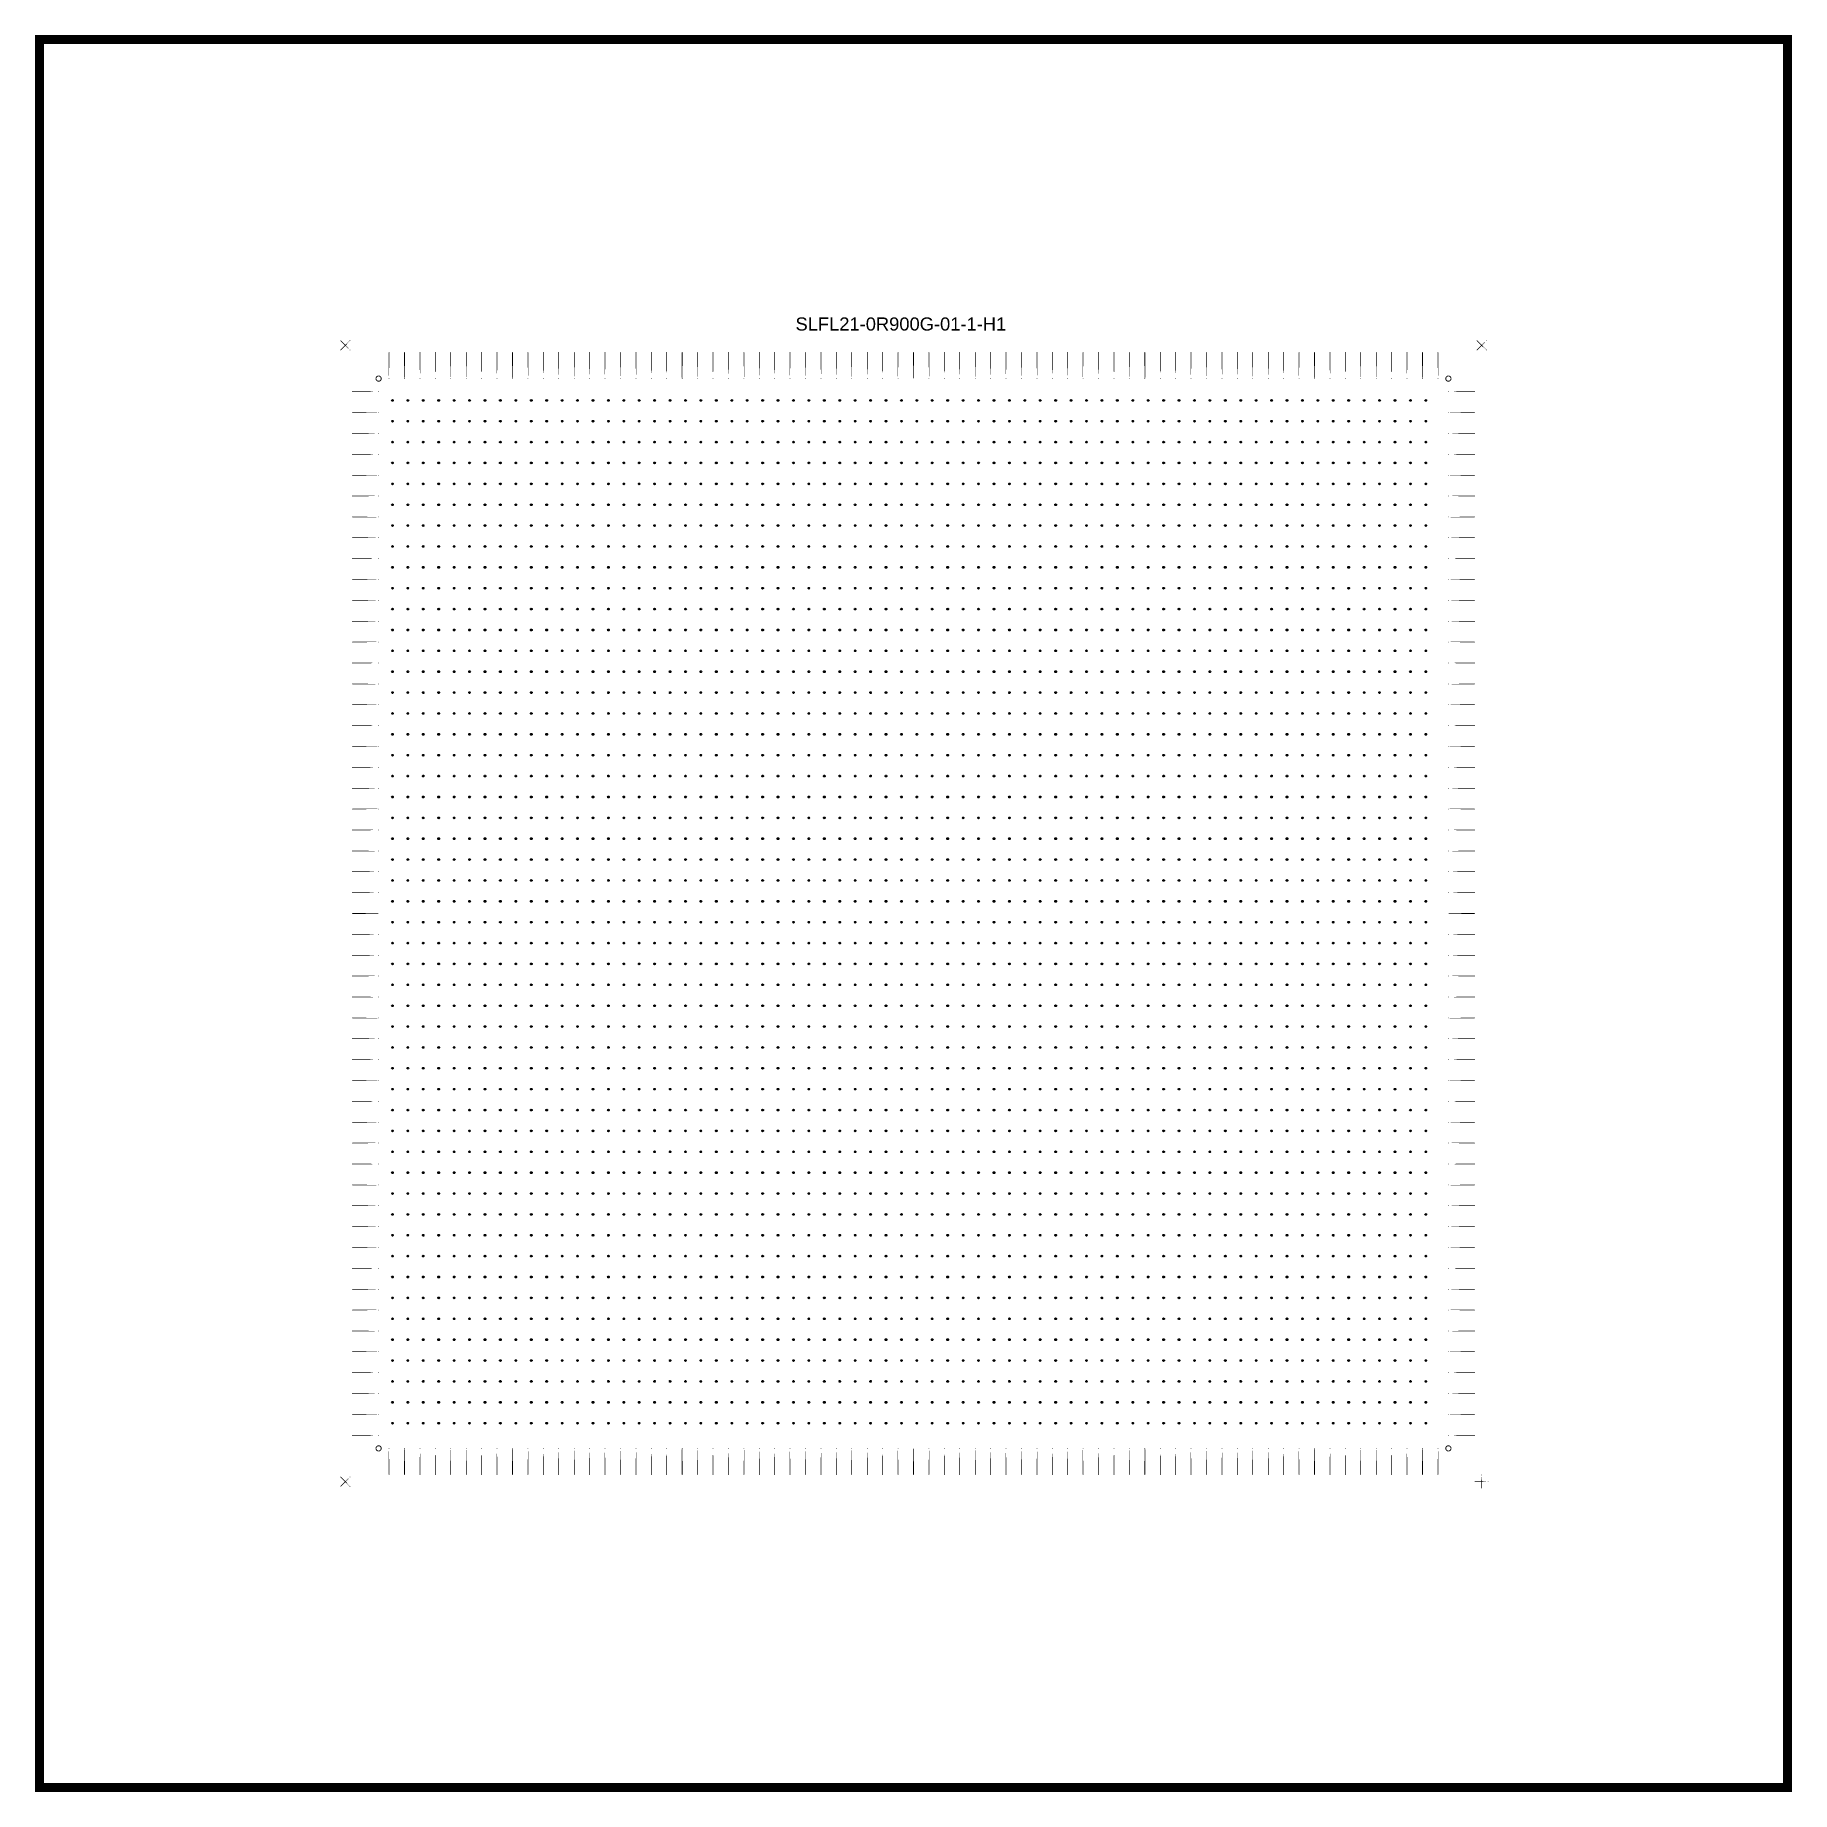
# Model space of a CAD drawing. Extents: x 11 to 212, y 11 to 212.
import ezdxf

# ---------------------------------------------------------------- set-up
doc = ezdxf.new("R2010")
doc.units = 0
doc.layers.get('0').update_dxf_attribs({"linetype": 'continuous'})
doc.layers.add('H1', color=7, linetype='continuous')
doc.styles.get("Standard").update_dxf_attribs({"font": 'ARIAL.TTF'})

msp = doc.modelspace()

# ---------------------------------------------------------------- texts
at = {"layer": 'H1'}
msp.add_text('SLFL21-0R900G-01-1-H1', height=1.5, dxfattribs=at).set_placement((97.7, 177.9))

# ---------------------------------------------------------------- blocks, each defined once
blk = doc.blocks.new('cutlineendpoint')
at = {"const_width": 0.04}
blk.add_lwpolyline([(-0.02, 0, 1), (0.02, 0, 1)], format="xyb", close=True, dxfattribs=at)

# ---------------------------------------------------------------- linework, layer by layer
at = {"layer": 'H1'}
for points, const_width in [([(11.2, 211.2), (211.2, 211.2), (211.2, 11.2), (11.2, 11.2)], 1), ([(46.73, 176.73), (45.67, 175.67)], 0.08), ([(46.73, 175.67), (45.67, 176.73)], 0.08), ([(51.2, 172.4), (51.2, 175.4)], 0.08), ([(52.96, 172.4), (52.96, 175.4)], 0.08), ([(54.73, 172.4), (54.73, 175.4)], 0.08), ([(56.49, 172.4), (56.49, 175.4)], 0.08), ([(58.26, 172.4), (58.26, 175.4)], 0.08), ([(60.02, 172.4), (60.02, 175.4)], 0.08), ([(61.79, 172.4), (61.79, 175.4)], 0.08), ([(63.55, 172.4), (63.55, 175.4)], 0.08), ([(65.32, 172.4), (65.32, 175.4)], 0.08), ([(67.08, 172.4), (67.08, 175.4)], 0.08), ([(68.85, 172.4), (68.85, 175.4)], 0.08), ([(70.61, 172.4), (70.61, 175.4)], 0.08), ([(72.38, 172.4), (72.38, 175.4)], 0.08), ([(74.14, 172.4), (74.14, 175.4)], 0.08), ([(75.91, 172.4), (75.91, 175.4)], 0.08), ([(77.67, 172.4), (77.67, 175.4)], 0.08), ([(79.44, 172.4), (79.44, 175.4)], 0.08), ([(81.2, 172.4), (81.2, 175.4)], 0.08), ([(82.96, 172.4), (82.96, 175.4)], 0.08), ([(84.73, 172.4), (84.73, 175.4)], 0.08), ([(86.49, 172.4), (86.49, 175.4)], 0.08), ([(88.26, 172.4), (88.26, 175.4)], 0.08), ([(90.02, 172.4), (90.02, 175.4)], 0.08), ([(91.79, 172.4), (91.79, 175.4)], 0.08), ([(93.55, 172.4), (93.55, 175.4)], 0.08), ([(95.32, 172.4), (95.32, 175.4)], 0.08), ([(97.08, 172.4), (97.08, 175.4)], 0.08), ([(98.85, 172.4), (98.85, 175.4)], 0.08), ([(100.61, 172.4), (100.61, 175.4)], 0.08), ([(102.38, 172.4), (102.38, 175.4)], 0.08), ([(104.14, 172.4), (104.14, 175.4)], 0.08), ([(105.91, 172.4), (105.91, 175.4)], 0.08), ([(107.67, 172.4), (107.67, 175.4)], 0.08), ([(109.44, 172.4), (109.44, 175.4)], 0.08), ([(111.2, 172.4), (111.2, 175.4)], 0.08), ([(112.96, 172.4), (112.96, 175.4)], 0.08), ([(114.73, 172.4), (114.73, 175.4)], 0.08), ([(116.49, 172.4), (116.49, 175.4)], 0.08), ([(118.26, 172.4), (118.26, 175.4)], 0.08), ([(120.02, 172.4), (120.02, 175.4)], 0.08), ([(121.79, 172.4), (121.79, 175.4)], 0.08), ([(123.55, 172.4), (123.55, 175.4)], 0.08), ([(125.32, 172.4), (125.32, 175.4)], 0.08), ([(127.08, 172.4), (127.08, 175.4)], 0.08), ([(128.85, 172.4), (128.85, 175.4)], 0.08), ([(130.61, 172.4), (130.61, 175.4)], 0.08), ([(132.38, 172.4), (132.38, 175.4)], 0.08), ([(134.14, 172.4), (134.14, 175.4)], 0.08), ([(135.91, 172.4), (135.91, 175.4)], 0.08), ([(137.67, 172.4), (137.67, 175.4)], 0.08), ([(139.44, 172.4), (139.44, 175.4)], 0.08), ([(141.2, 172.4), (141.2, 175.4)], 0.08), ([(142.96, 172.4), (142.96, 175.4)], 0.08), ([(144.73, 172.4), (144.73, 175.4)], 0.08), ([(146.49, 172.4), (146.49, 175.4)], 0.08), ([(148.26, 172.4), (148.26, 175.4)], 0.08), ([(150.02, 172.4), (150.02, 175.4)], 0.08), ([(151.79, 172.4), (151.79, 175.4)], 0.08), ([(153.55, 172.4), (153.55, 175.4)], 0.08), ([(155.32, 172.4), (155.32, 175.4)], 0.08), ([(157.08, 172.4), (157.08, 175.4)], 0.08), ([(158.85, 172.4), (158.85, 175.4)], 0.08), ([(160.61, 172.4), (160.61, 175.4)], 0.08), ([(162.38, 172.4), (162.38, 175.4)], 0.08), ([(164.14, 172.4), (164.14, 175.4)], 0.08), ([(165.91, 172.4), (165.91, 175.4)], 0.08), ([(167.67, 172.4), (167.67, 175.4)], 0.08), ([(169.44, 172.4), (169.44, 175.4)], 0.08), ([(171.2, 172.4), (171.2, 175.4)], 0.08), ([(176.73, 176.73), (175.67, 175.67)], 0.08), ([(176.73, 175.67), (175.67, 176.73)], 0.08), ([(50, 170.91), (47, 170.91)], 0.08), ([(172.4, 170.91), (175.4, 170.91)], 0.08), ([(50, 168.52), (47, 168.52)], 0.08), ([(172.4, 168.52), (175.4, 168.52)], 0.08), ([(50, 166.13), (47, 166.13)], 0.08), ([(172.4, 166.13), (175.4, 166.13)], 0.08), ([(50, 163.74), (47, 163.74)], 0.08), ([(172.4, 163.74), (175.4, 163.74)], 0.08), ([(50, 161.35), (47, 161.35)], 0.08), ([(172.4, 161.35), (175.4, 161.35)], 0.08), ([(50, 158.96), (47, 158.96)], 0.08), ([(172.4, 158.96), (175.4, 158.96)], 0.08), ([(50, 156.58), (47, 156.58)], 0.08), ([(172.4, 156.58), (175.4, 156.58)], 0.08), ([(50, 154.19), (47, 154.19)], 0.08), ([(172.4, 154.19), (175.4, 154.19)], 0.08), ([(50, 151.8), (47, 151.8)], 0.08), ([(172.4, 151.8), (175.4, 151.8)], 0.08), ([(50, 149.41), (47, 149.41)], 0.08), ([(172.4, 149.41), (175.4, 149.41)], 0.08), ([(50, 147.02), (47, 147.02)], 0.08), ([(172.4, 147.02), (175.4, 147.02)], 0.08), ([(50, 144.64), (47, 144.64)], 0.08), ([(172.4, 144.64), (175.4, 144.64)], 0.08), ([(50, 142.25), (47, 142.25)], 0.08), ([(172.4, 142.25), (175.4, 142.25)], 0.08), ([(50, 139.86), (47, 139.86)], 0.08), ([(172.4, 139.86), (175.4, 139.86)], 0.08), ([(50, 137.47), (47, 137.47)], 0.08), ([(172.4, 137.47), (175.4, 137.47)], 0.08), ([(50, 135.08), (47, 135.08)], 0.08), ([(172.4, 135.08), (175.4, 135.08)], 0.08), ([(50, 132.69), (47, 132.69)], 0.08), ([(172.4, 132.69), (175.4, 132.69)], 0.08), ([(50, 130.31), (47, 130.31)], 0.08), ([(172.4, 130.31), (175.4, 130.31)], 0.08), ([(50, 127.92), (47, 127.92)], 0.08), ([(172.4, 127.92), (175.4, 127.92)], 0.08), ([(50, 125.53), (47, 125.53)], 0.08), ([(172.4, 125.53), (175.4, 125.53)], 0.08), ([(50, 123.14), (47, 123.14)], 0.08), ([(172.4, 123.14), (175.4, 123.14)], 0.08), ([(50, 120.75), (47, 120.75)], 0.08), ([(172.4, 120.75), (175.4, 120.75)], 0.08), ([(50, 118.36), (47, 118.36)], 0.08), ([(172.4, 118.36), (175.4, 118.36)], 0.08), ([(50, 115.98), (47, 115.98)], 0.08), ([(172.4, 115.98), (175.4, 115.98)], 0.08), ([(50, 113.59), (47, 113.59)], 0.08), ([(172.4, 113.59), (175.4, 113.59)], 0.08), ([(50, 111.2), (47, 111.2)], 0.08), ([(172.4, 111.2), (175.4, 111.2)], 0.08), ([(50, 108.81), (47, 108.81)], 0.08), ([(172.4, 108.81), (175.4, 108.81)], 0.08), ([(50, 106.42), (47, 106.42)], 0.08), ([(172.4, 106.42), (175.4, 106.42)], 0.08), ([(50, 104.04), (47, 104.04)], 0.08), ([(172.4, 104.04), (175.4, 104.04)], 0.08), ([(50, 101.65), (47, 101.65)], 0.08), ([(172.4, 101.65), (175.4, 101.65)], 0.08), ([(50, 99.26), (47, 99.26)], 0.08), ([(172.4, 99.26), (175.4, 99.26)], 0.08), ([(50, 96.87), (47, 96.87)], 0.08), ([(172.4, 96.87), (175.4, 96.87)], 0.08), ([(50, 94.48), (47, 94.48)], 0.08), ([(172.4, 94.48), (175.4, 94.48)], 0.08), ([(50, 92.09), (47, 92.09)], 0.08), ([(172.4, 92.09), (175.4, 92.09)], 0.08), ([(50, 89.71), (47, 89.71)], 0.08), ([(172.4, 89.71), (175.4, 89.71)], 0.08), ([(50, 87.32), (47, 87.32)], 0.08), ([(172.4, 87.32), (175.4, 87.32)], 0.08), ([(50, 84.93), (47, 84.93)], 0.08), ([(172.4, 84.93), (175.4, 84.93)], 0.08), ([(50, 82.54), (47, 82.54)], 0.08), ([(172.4, 82.54), (175.4, 82.54)], 0.08), ([(50, 80.15), (47, 80.15)], 0.08), ([(172.4, 80.15), (175.4, 80.15)], 0.08), ([(50, 77.76), (47, 77.76)], 0.08), ([(172.4, 77.76), (175.4, 77.76)], 0.08), ([(50, 75.38), (47, 75.38)], 0.08), ([(172.4, 75.38), (175.4, 75.38)], 0.08), ([(50, 72.99), (47, 72.99)], 0.08), ([(172.4, 72.99), (175.4, 72.99)], 0.08), ([(50, 70.6), (47, 70.6)], 0.08), ([(172.4, 70.6), (175.4, 70.6)], 0.08), ([(50, 68.21), (47, 68.21)], 0.08), ([(172.4, 68.21), (175.4, 68.21)], 0.08), ([(50, 65.82), (47, 65.82)], 0.08), ([(172.4, 65.82), (175.4, 65.82)], 0.08), ([(50, 63.44), (47, 63.44)], 0.08), ([(172.4, 63.44), (175.4, 63.44)], 0.08), ([(50, 61.05), (47, 61.05)], 0.08), ([(172.4, 61.05), (175.4, 61.05)], 0.08), ([(50, 58.66), (47, 58.66)], 0.08), ([(172.4, 58.66), (175.4, 58.66)], 0.08), ([(50, 56.27), (47, 56.27)], 0.08), ([(172.4, 56.27), (175.4, 56.27)], 0.08), ([(50, 53.88), (47, 53.88)], 0.08), ([(172.4, 53.88), (175.4, 53.88)], 0.08), ([(50, 51.49), (47, 51.49)], 0.08), ([(172.4, 51.49), (175.4, 51.49)], 0.08), ([(51.2, 50), (51.2, 47)], 0.08), ([(52.96, 50), (52.96, 47)], 0.08), ([(54.73, 50), (54.73, 47)], 0.08), ([(56.49, 50), (56.49, 47)], 0.08), ([(58.26, 50), (58.26, 47)], 0.08), ([(60.02, 50), (60.02, 47)], 0.08), ([(61.79, 50), (61.79, 47)], 0.08), ([(63.55, 50), (63.55, 47)], 0.08), ([(65.32, 50), (65.32, 47)], 0.08), ([(67.08, 50), (67.08, 47)], 0.08), ([(68.85, 50), (68.85, 47)], 0.08), ([(70.61, 50), (70.61, 47)], 0.08), ([(72.38, 50), (72.38, 47)], 0.08), ([(74.14, 50), (74.14, 47)], 0.08), ([(75.91, 50), (75.91, 47)], 0.08), ([(77.67, 50), (77.67, 47)], 0.08), ([(79.44, 50), (79.44, 47)], 0.08), ([(81.2, 50), (81.2, 47)], 0.08), ([(82.96, 50), (82.96, 47)], 0.08), ([(84.73, 50), (84.73, 47)], 0.08), ([(86.49, 50), (86.49, 47)], 0.08), ([(88.26, 50), (88.26, 47)], 0.08), ([(90.02, 50), (90.02, 47)], 0.08), ([(91.79, 50), (91.79, 47)], 0.08), ([(93.55, 50), (93.55, 47)], 0.08), ([(95.32, 50), (95.32, 47)], 0.08), ([(97.08, 50), (97.08, 47)], 0.08), ([(98.85, 50), (98.85, 47)], 0.08), ([(100.61, 50), (100.61, 47)], 0.08), ([(102.38, 50), (102.38, 47)], 0.08), ([(104.14, 50), (104.14, 47)], 0.08), ([(105.91, 50), (105.91, 47)], 0.08), ([(107.67, 50), (107.67, 47)], 0.08), ([(109.44, 50), (109.44, 47)], 0.08), ([(111.2, 50), (111.2, 47)], 0.08), ([(112.96, 50), (112.96, 47)], 0.08), ([(114.73, 50), (114.73, 47)], 0.08), ([(116.49, 50), (116.49, 47)], 0.08), ([(118.26, 50), (118.26, 47)], 0.08), ([(120.02, 50), (120.02, 47)], 0.08), ([(121.79, 50), (121.79, 47)], 0.08), ([(123.55, 50), (123.55, 47)], 0.08), ([(125.32, 50), (125.32, 47)], 0.08), ([(127.08, 50), (127.08, 47)], 0.08), ([(128.85, 50), (128.85, 47)], 0.08), ([(130.61, 50), (130.61, 47)], 0.08), ([(132.38, 50), (132.38, 47)], 0.08), ([(134.14, 50), (134.14, 47)], 0.08), ([(135.91, 50), (135.91, 47)], 0.08), ([(137.67, 50), (137.67, 47)], 0.08), ([(139.44, 50), (139.44, 47)], 0.08), ([(141.2, 50), (141.2, 47)], 0.08), ([(142.96, 50), (142.96, 47)], 0.08), ([(144.73, 50), (144.73, 47)], 0.08), ([(146.49, 50), (146.49, 47)], 0.08), ([(148.26, 50), (148.26, 47)], 0.08), ([(150.02, 50), (150.02, 47)], 0.08), ([(151.79, 50), (151.79, 47)], 0.08), ([(153.55, 50), (153.55, 47)], 0.08), ([(155.32, 50), (155.32, 47)], 0.08), ([(157.08, 50), (157.08, 47)], 0.08), ([(158.85, 50), (158.85, 47)], 0.08), ([(160.61, 50), (160.61, 47)], 0.08), ([(162.38, 50), (162.38, 47)], 0.08), ([(164.14, 50), (164.14, 47)], 0.08), ([(165.91, 50), (165.91, 47)], 0.08), ([(167.67, 50), (167.67, 47)], 0.08), ([(169.44, 50), (169.44, 47)], 0.08), ([(171.2, 50), (171.2, 47)], 0.08), ([(46.73, 46.73), (45.67, 45.67)], 0.08), ([(46.73, 45.67), (45.67, 46.73)], 0.08), ([(176.95, 46.2), (175.45, 46.2)], 0.08), ([(176.2, 46.95), (176.2, 45.45)], 0.08)]:
    msp.add_lwpolyline(points, close=True, dxfattribs=dict(at, const_width=const_width))
at = {"layer": 'H1', "const_width": 0.1}
for points in [[(49.7, 172.4, 1), (50.3, 172.4, 1)], [(172.1, 172.4, 1), (172.7, 172.4, 1)], [(49.7, 50, 1), (50.3, 50, 1)], [(172.1, 50, 1), (172.7, 50, 1)]]:
    msp.add_lwpolyline(points, format="xyb", close=True, dxfattribs=at)
at = {"layer": 'H1'}
for points in [[(51.68, 169.91), (51.66, 169.86), (51.63, 169.83), (51.58, 169.82), (51.54, 169.83), (51.5, 169.86), (51.49, 169.91), (51.5, 169.96), (51.54, 169.99), (51.58, 170.01), (51.63, 169.99), (51.66, 169.96)], [(53.44, 169.91), (53.43, 169.86), (53.39, 169.83), (53.35, 169.82), (53.3, 169.83), (53.27, 169.86), (53.25, 169.91), (53.27, 169.96), (53.3, 169.99), (53.35, 170.01), (53.39, 169.99), (53.43, 169.96)], [(55.21, 169.91), (55.19, 169.86), (55.16, 169.83), (55.11, 169.82), (55.06, 169.83), (55.03, 169.86), (55.02, 169.91), (55.03, 169.96), (55.06, 169.99), (55.11, 170.01), (55.16, 169.99), (55.19, 169.96)], [(56.97, 169.91), (56.96, 169.86), (56.92, 169.83), (56.88, 169.82), (56.83, 169.83), (56.79, 169.86), (56.78, 169.91), (56.79, 169.96), (56.83, 169.99), (56.88, 170.01), (56.92, 169.99), (56.96, 169.96)], [(58.74, 169.91), (58.72, 169.86), (58.69, 169.83), (58.64, 169.82), (58.59, 169.83), (58.56, 169.86), (58.55, 169.91), (58.56, 169.96), (58.59, 169.99), (58.64, 170.01), (58.69, 169.99), (58.72, 169.96)], [(60.5, 169.91), (60.49, 169.86), (60.45, 169.83), (60.41, 169.82), (60.36, 169.83), (60.32, 169.86), (60.31, 169.91), (60.32, 169.96), (60.36, 169.99), (60.41, 170.01), (60.45, 169.99), (60.49, 169.96)], [(62.26, 169.91), (62.25, 169.86), (62.22, 169.83), (62.17, 169.82), (62.12, 169.83), (62.09, 169.86), (62.08, 169.91), (62.09, 169.96), (62.12, 169.99), (62.17, 170.01), (62.22, 169.99), (62.25, 169.96)], [(64.03, 169.91), (64.02, 169.86), (63.98, 169.83), (63.94, 169.82), (63.89, 169.83), (63.85, 169.86), (63.84, 169.91), (63.85, 169.96), (63.89, 169.99), (63.94, 170.01), (63.98, 169.99), (64.02, 169.96)], [(65.79, 169.91), (65.78, 169.86), (65.75, 169.83), (65.7, 169.82), (65.65, 169.83), (65.62, 169.86), (65.61, 169.91), (65.62, 169.96), (65.65, 169.99), (65.7, 170.01), (65.75, 169.99), (65.78, 169.96)], [(67.56, 169.91), (67.55, 169.86), (67.51, 169.83), (67.46, 169.82), (67.42, 169.83), (67.38, 169.86), (67.37, 169.91), (67.38, 169.96), (67.42, 169.99), (67.46, 170.01), (67.51, 169.99), (67.55, 169.96)], [(69.32, 169.91), (69.31, 169.86), (69.28, 169.83), (69.23, 169.82), (69.18, 169.83), (69.15, 169.86), (69.14, 169.91), (69.15, 169.96), (69.18, 169.99), (69.23, 170.01), (69.28, 169.99), (69.31, 169.96)], [(71.09, 169.91), (71.08, 169.86), (71.04, 169.83), (70.99, 169.82), (70.95, 169.83), (70.91, 169.86), (70.9, 169.91), (70.91, 169.96), (70.95, 169.99), (70.99, 170.01), (71.04, 169.99), (71.08, 169.96)], [(72.85, 169.91), (72.84, 169.86), (72.81, 169.83), (72.76, 169.82), (72.71, 169.83), (72.68, 169.86), (72.66, 169.91), (72.68, 169.96), (72.71, 169.99), (72.76, 170.01), (72.81, 169.99), (72.84, 169.96)], [(74.62, 169.91), (74.61, 169.86), (74.57, 169.83), (74.52, 169.82), (74.48, 169.83), (74.44, 169.86), (74.43, 169.91), (74.44, 169.96), (74.48, 169.99), (74.52, 170.01), (74.57, 169.99), (74.61, 169.96)], [(76.38, 169.91), (76.37, 169.86), (76.34, 169.83), (76.29, 169.82), (76.24, 169.83), (76.21, 169.86), (76.19, 169.91), (76.21, 169.96), (76.24, 169.99), (76.29, 170.01), (76.34, 169.99), (76.37, 169.96)], [(78.15, 169.91), (78.13, 169.86), (78.1, 169.83), (78.05, 169.82), (78.01, 169.83), (77.97, 169.86), (77.96, 169.91), (77.97, 169.96), (78.01, 169.99), (78.05, 170.01), (78.1, 169.99), (78.13, 169.96)], [(79.91, 169.91), (79.9, 169.86), (79.86, 169.83), (79.82, 169.82), (79.77, 169.83), (79.74, 169.86), (79.72, 169.91), (79.74, 169.96), (79.77, 169.99), (79.82, 170.01), (79.86, 169.99), (79.9, 169.96)], [(81.68, 169.91), (81.66, 169.86), (81.63, 169.83), (81.58, 169.82), (81.54, 169.83), (81.5, 169.86), (81.49, 169.91), (81.5, 169.96), (81.54, 169.99), (81.58, 170.01), (81.63, 169.99), (81.66, 169.96)], [(83.44, 169.91), (83.43, 169.86), (83.39, 169.83), (83.35, 169.82), (83.3, 169.83), (83.27, 169.86), (83.25, 169.91), (83.27, 169.96), (83.3, 169.99), (83.35, 170.01), (83.39, 169.99), (83.43, 169.96)], [(85.21, 169.91), (85.19, 169.86), (85.16, 169.83), (85.11, 169.82), (85.06, 169.83), (85.03, 169.86), (85.02, 169.91), (85.03, 169.96), (85.06, 169.99), (85.11, 170.01), (85.16, 169.99), (85.19, 169.96)], [(86.97, 169.91), (86.96, 169.86), (86.92, 169.83), (86.88, 169.82), (86.83, 169.83), (86.79, 169.86), (86.78, 169.91), (86.79, 169.96), (86.83, 169.99), (86.88, 170.01), (86.92, 169.99), (86.96, 169.96)], [(88.74, 169.91), (88.72, 169.86), (88.69, 169.83), (88.64, 169.82), (88.59, 169.83), (88.56, 169.86), (88.55, 169.91), (88.56, 169.96), (88.59, 169.99), (88.64, 170.01), (88.69, 169.99), (88.72, 169.96)], [(90.5, 169.91), (90.49, 169.86), (90.45, 169.83), (90.41, 169.82), (90.36, 169.83), (90.32, 169.86), (90.31, 169.91), (90.32, 169.96), (90.36, 169.99), (90.41, 170.01), (90.45, 169.99), (90.49, 169.96)], [(92.26, 169.91), (92.25, 169.86), (92.22, 169.83), (92.17, 169.82), (92.12, 169.83), (92.09, 169.86), (92.08, 169.91), (92.09, 169.96), (92.12, 169.99), (92.17, 170.01), (92.22, 169.99), (92.25, 169.96)], [(94.03, 169.91), (94.02, 169.86), (93.98, 169.83), (93.94, 169.82), (93.89, 169.83), (93.85, 169.86), (93.84, 169.91), (93.85, 169.96), (93.89, 169.99), (93.94, 170.01), (93.98, 169.99), (94.02, 169.96)], [(95.79, 169.91), (95.78, 169.86), (95.75, 169.83), (95.7, 169.82), (95.65, 169.83), (95.62, 169.86), (95.61, 169.91), (95.62, 169.96), (95.65, 169.99), (95.7, 170.01), (95.75, 169.99), (95.78, 169.96)], [(97.56, 169.91), (97.55, 169.86), (97.51, 169.83), (97.46, 169.82), (97.42, 169.83), (97.38, 169.86), (97.37, 169.91), (97.38, 169.96), (97.42, 169.99), (97.46, 170.01), (97.51, 169.99), (97.55, 169.96)], [(99.32, 169.91), (99.31, 169.86), (99.28, 169.83), (99.23, 169.82), (99.18, 169.83), (99.15, 169.86), (99.14, 169.91), (99.15, 169.96), (99.18, 169.99), (99.23, 170.01), (99.28, 169.99), (99.31, 169.96)], [(101.09, 169.91), (101.08, 169.86), (101.04, 169.83), (100.99, 169.82), (100.95, 169.83), (100.91, 169.86), (100.9, 169.91), (100.91, 169.96), (100.95, 169.99), (100.99, 170.01), (101.04, 169.99), (101.08, 169.96)], [(102.85, 169.91), (102.84, 169.86), (102.81, 169.83), (102.76, 169.82), (102.71, 169.83), (102.68, 169.86), (102.66, 169.91), (102.68, 169.96), (102.71, 169.99), (102.76, 170.01), (102.81, 169.99), (102.84, 169.96)], [(104.62, 169.91), (104.61, 169.86), (104.57, 169.83), (104.52, 169.82), (104.48, 169.83), (104.44, 169.86), (104.43, 169.91), (104.44, 169.96), (104.48, 169.99), (104.52, 170.01), (104.57, 169.99), (104.61, 169.96)], [(106.38, 169.91), (106.37, 169.86), (106.34, 169.83), (106.29, 169.82), (106.24, 169.83), (106.21, 169.86), (106.19, 169.91), (106.21, 169.96), (106.24, 169.99), (106.29, 170.01), (106.34, 169.99), (106.37, 169.96)], [(108.15, 169.91), (108.13, 169.86), (108.1, 169.83), (108.05, 169.82), (108.01, 169.83), (107.97, 169.86), (107.96, 169.91), (107.97, 169.96), (108.01, 169.99), (108.05, 170.01), (108.1, 169.99), (108.13, 169.96)], [(109.91, 169.91), (109.9, 169.86), (109.86, 169.83), (109.82, 169.82), (109.77, 169.83), (109.74, 169.86), (109.72, 169.91), (109.74, 169.96), (109.77, 169.99), (109.82, 170.01), (109.86, 169.99), (109.9, 169.96)], [(111.68, 169.91), (111.66, 169.86), (111.63, 169.83), (111.58, 169.82), (111.54, 169.83), (111.5, 169.86), (111.49, 169.91), (111.5, 169.96), (111.54, 169.99), (111.58, 170.01), (111.63, 169.99), (111.66, 169.96)], [(113.44, 169.91), (113.43, 169.86), (113.39, 169.83), (113.35, 169.82), (113.3, 169.83), (113.27, 169.86), (113.25, 169.91), (113.27, 169.96), (113.3, 169.99), (113.35, 170.01), (113.39, 169.99), (113.43, 169.96)], [(115.21, 169.91), (115.19, 169.86), (115.16, 169.83), (115.11, 169.82), (115.06, 169.83), (115.03, 169.86), (115.02, 169.91), (115.03, 169.96), (115.06, 169.99), (115.11, 170.01), (115.16, 169.99), (115.19, 169.96)], [(116.97, 169.91), (116.96, 169.86), (116.92, 169.83), (116.88, 169.82), (116.83, 169.83), (116.79, 169.86), (116.78, 169.91), (116.79, 169.96), (116.83, 169.99), (116.88, 170.01), (116.92, 169.99), (116.96, 169.96)], [(118.74, 169.91), (118.72, 169.86), (118.69, 169.83), (118.64, 169.82), (118.59, 169.83), (118.56, 169.86), (118.55, 169.91), (118.56, 169.96), (118.59, 169.99), (118.64, 170.01), (118.69, 169.99), (118.72, 169.96)], [(120.5, 169.91), (120.49, 169.86), (120.45, 169.83), (120.41, 169.82), (120.36, 169.83), (120.32, 169.86), (120.31, 169.91), (120.32, 169.96), (120.36, 169.99), (120.41, 170.01), (120.45, 169.99), (120.49, 169.96)], [(122.26, 169.91), (122.25, 169.86), (122.22, 169.83), (122.17, 169.82), (122.12, 169.83), (122.09, 169.86), (122.08, 169.91), (122.09, 169.96), (122.12, 169.99), (122.17, 170.01), (122.22, 169.99), (122.25, 169.96)], [(124.03, 169.91), (124.02, 169.86), (123.98, 169.83), (123.94, 169.82), (123.89, 169.83), (123.85, 169.86), (123.84, 169.91), (123.85, 169.96), (123.89, 169.99), (123.94, 170.01), (123.98, 169.99), (124.02, 169.96)], [(125.79, 169.91), (125.78, 169.86), (125.75, 169.83), (125.7, 169.82), (125.65, 169.83), (125.62, 169.86), (125.61, 169.91), (125.62, 169.96), (125.65, 169.99), (125.7, 170.01), (125.75, 169.99), (125.78, 169.96)], [(127.56, 169.91), (127.55, 169.86), (127.51, 169.83), (127.46, 169.82), (127.42, 169.83), (127.38, 169.86), (127.37, 169.91), (127.38, 169.96), (127.42, 169.99), (127.46, 170.01), (127.51, 169.99), (127.55, 169.96)], [(129.32, 169.91), (129.31, 169.86), (129.28, 169.83), (129.23, 169.82), (129.18, 169.83), (129.15, 169.86), (129.14, 169.91), (129.15, 169.96), (129.18, 169.99), (129.23, 170.01), (129.28, 169.99), (129.31, 169.96)], [(131.09, 169.91), (131.08, 169.86), (131.04, 169.83), (130.99, 169.82), (130.95, 169.83), (130.91, 169.86), (130.9, 169.91), (130.91, 169.96), (130.95, 169.99), (130.99, 170.01), (131.04, 169.99), (131.08, 169.96)], [(132.85, 169.91), (132.84, 169.86), (132.81, 169.83), (132.76, 169.82), (132.71, 169.83), (132.68, 169.86), (132.66, 169.91), (132.68, 169.96), (132.71, 169.99), (132.76, 170.01), (132.81, 169.99), (132.84, 169.96)], [(134.62, 169.91), (134.61, 169.86), (134.57, 169.83), (134.52, 169.82), (134.48, 169.83), (134.44, 169.86), (134.43, 169.91), (134.44, 169.96), (134.48, 169.99), (134.52, 170.01), (134.57, 169.99), (134.61, 169.96)], [(136.38, 169.91), (136.37, 169.86), (136.34, 169.83), (136.29, 169.82), (136.24, 169.83), (136.21, 169.86), (136.19, 169.91), (136.21, 169.96), (136.24, 169.99), (136.29, 170.01), (136.34, 169.99), (136.37, 169.96)], [(138.15, 169.91), (138.13, 169.86), (138.1, 169.83), (138.05, 169.82), (138.01, 169.83), (137.97, 169.86), (137.96, 169.91), (137.97, 169.96), (138.01, 169.99), (138.05, 170.01), (138.1, 169.99), (138.13, 169.96)], [(139.91, 169.91), (139.9, 169.86), (139.86, 169.83), (139.82, 169.82), (139.77, 169.83), (139.74, 169.86), (139.72, 169.91), (139.74, 169.96), (139.77, 169.99), (139.82, 170.01), (139.86, 169.99), (139.9, 169.96)], [(141.68, 169.91), (141.66, 169.86), (141.63, 169.83), (141.58, 169.82), (141.54, 169.83), (141.5, 169.86), (141.49, 169.91), (141.5, 169.96), (141.54, 169.99), (141.58, 170.01), (141.63, 169.99), (141.66, 169.96)], [(143.44, 169.91), (143.43, 169.86), (143.39, 169.83), (143.35, 169.82), (143.3, 169.83), (143.27, 169.86), (143.25, 169.91), (143.27, 169.96), (143.3, 169.99), (143.35, 170.01), (143.39, 169.99), (143.43, 169.96)], [(145.21, 169.91), (145.19, 169.86), (145.16, 169.83), (145.11, 169.82), (145.06, 169.83), (145.03, 169.86), (145.02, 169.91), (145.03, 169.96), (145.06, 169.99), (145.11, 170.01), (145.16, 169.99), (145.19, 169.96)], [(146.97, 169.91), (146.96, 169.86), (146.92, 169.83), (146.88, 169.82), (146.83, 169.83), (146.79, 169.86), (146.78, 169.91), (146.79, 169.96), (146.83, 169.99), (146.88, 170.01), (146.92, 169.99), (146.96, 169.96)], [(148.74, 169.91), (148.72, 169.86), (148.69, 169.83), (148.64, 169.82), (148.59, 169.83), (148.56, 169.86), (148.55, 169.91), (148.56, 169.96), (148.59, 169.99), (148.64, 170.01), (148.69, 169.99), (148.72, 169.96)], [(150.5, 169.91), (150.49, 169.86), (150.45, 169.83), (150.41, 169.82), (150.36, 169.83), (150.32, 169.86), (150.31, 169.91), (150.32, 169.96), (150.36, 169.99), (150.41, 170.01), (150.45, 169.99), (150.49, 169.96)], [(152.26, 169.91), (152.25, 169.86), (152.22, 169.83), (152.17, 169.82), (152.12, 169.83), (152.09, 169.86), (152.08, 169.91), (152.09, 169.96), (152.12, 169.99), (152.17, 170.01), (152.22, 169.99), (152.25, 169.96)], [(154.03, 169.91), (154.02, 169.86), (153.98, 169.83), (153.94, 169.82), (153.89, 169.83), (153.85, 169.86), (153.84, 169.91), (153.85, 169.96), (153.89, 169.99), (153.94, 170.01), (153.98, 169.99), (154.02, 169.96)], [(155.79, 169.91), (155.78, 169.86), (155.75, 169.83), (155.7, 169.82), (155.65, 169.83), (155.62, 169.86), (155.61, 169.91), (155.62, 169.96), (155.65, 169.99), (155.7, 170.01), (155.75, 169.99), (155.78, 169.96)], [(157.56, 169.91), (157.55, 169.86), (157.51, 169.83), (157.46, 169.82), (157.42, 169.83), (157.38, 169.86), (157.37, 169.91), (157.38, 169.96), (157.42, 169.99), (157.46, 170.01), (157.51, 169.99), (157.55, 169.96)], [(159.32, 169.91), (159.31, 169.86), (159.28, 169.83), (159.23, 169.82), (159.18, 169.83), (159.15, 169.86), (159.14, 169.91), (159.15, 169.96), (159.18, 169.99), (159.23, 170.01), (159.28, 169.99), (159.31, 169.96)], [(161.09, 169.91), (161.08, 169.86), (161.04, 169.83), (160.99, 169.82), (160.95, 169.83), (160.91, 169.86), (160.9, 169.91), (160.91, 169.96), (160.95, 169.99), (160.99, 170.01), (161.04, 169.99), (161.08, 169.96)], [(162.85, 169.91), (162.84, 169.86), (162.81, 169.83), (162.76, 169.82), (162.71, 169.83), (162.68, 169.86), (162.66, 169.91), (162.68, 169.96), (162.71, 169.99), (162.76, 170.01), (162.81, 169.99), (162.84, 169.96)], [(164.62, 169.91), (164.61, 169.86), (164.57, 169.83), (164.52, 169.82), (164.48, 169.83), (164.44, 169.86), (164.43, 169.91), (164.44, 169.96), (164.48, 169.99), (164.52, 170.01), (164.57, 169.99), (164.61, 169.96)], [(166.38, 169.91), (166.37, 169.86), (166.34, 169.83), (166.29, 169.82), (166.24, 169.83), (166.21, 169.86), (166.19, 169.91), (166.21, 169.96), (166.24, 169.99), (166.29, 170.01), (166.34, 169.99), (166.37, 169.96)], [(168.15, 169.91), (168.13, 169.86), (168.1, 169.83), (168.05, 169.82), (168.01, 169.83), (167.97, 169.86), (167.96, 169.91), (167.97, 169.96), (168.01, 169.99), (168.05, 170.01), (168.1, 169.99), (168.13, 169.96)], [(169.91, 169.91), (169.9, 169.86), (169.86, 169.83), (169.82, 169.82), (169.77, 169.83), (169.74, 169.86), (169.72, 169.91), (169.74, 169.96), (169.77, 169.99), (169.82, 170.01), (169.86, 169.99), (169.9, 169.96)], [(51.68, 167.52), (51.66, 167.48), (51.63, 167.44), (51.58, 167.43), (51.54, 167.44), (51.5, 167.48), (51.49, 167.52), (51.5, 167.57), (51.54, 167.61), (51.58, 167.62), (51.63, 167.61), (51.66, 167.57)], [(53.44, 167.52), (53.43, 167.48), (53.39, 167.44), (53.35, 167.43), (53.3, 167.44), (53.27, 167.48), (53.25, 167.52), (53.27, 167.57), (53.3, 167.61), (53.35, 167.62), (53.39, 167.61), (53.43, 167.57)], [(55.21, 167.52), (55.19, 167.48), (55.16, 167.44), (55.11, 167.43), (55.06, 167.44), (55.03, 167.48), (55.02, 167.52), (55.03, 167.57), (55.06, 167.61), (55.11, 167.62), (55.16, 167.61), (55.19, 167.57)], [(56.97, 167.52), (56.96, 167.48), (56.92, 167.44), (56.88, 167.43), (56.83, 167.44), (56.79, 167.48), (56.78, 167.52), (56.79, 167.57), (56.83, 167.61), (56.88, 167.62), (56.92, 167.61), (56.96, 167.57)], [(58.74, 167.52), (58.72, 167.48), (58.69, 167.44), (58.64, 167.43), (58.59, 167.44), (58.56, 167.48), (58.55, 167.52), (58.56, 167.57), (58.59, 167.61), (58.64, 167.62), (58.69, 167.61), (58.72, 167.57)], [(60.5, 167.52), (60.49, 167.48), (60.45, 167.44), (60.41, 167.43), (60.36, 167.44), (60.32, 167.48), (60.31, 167.52), (60.32, 167.57), (60.36, 167.61), (60.41, 167.62), (60.45, 167.61), (60.49, 167.57)], [(62.26, 167.52), (62.25, 167.48), (62.22, 167.44), (62.17, 167.43), (62.12, 167.44), (62.09, 167.48), (62.08, 167.52), (62.09, 167.57), (62.12, 167.61), (62.17, 167.62), (62.22, 167.61), (62.25, 167.57)], [(64.03, 167.52), (64.02, 167.48), (63.98, 167.44), (63.94, 167.43), (63.89, 167.44), (63.85, 167.48), (63.84, 167.52), (63.85, 167.57), (63.89, 167.61), (63.94, 167.62), (63.98, 167.61), (64.02, 167.57)], [(65.79, 167.52), (65.78, 167.48), (65.75, 167.44), (65.7, 167.43), (65.65, 167.44), (65.62, 167.48), (65.61, 167.52), (65.62, 167.57), (65.65, 167.61), (65.7, 167.62), (65.75, 167.61), (65.78, 167.57)], [(67.56, 167.52), (67.55, 167.48), (67.51, 167.44), (67.46, 167.43), (67.42, 167.44), (67.38, 167.48), (67.37, 167.52), (67.38, 167.57), (67.42, 167.61), (67.46, 167.62), (67.51, 167.61), (67.55, 167.57)], [(69.32, 167.52), (69.31, 167.48), (69.28, 167.44), (69.23, 167.43), (69.18, 167.44), (69.15, 167.48), (69.14, 167.52), (69.15, 167.57), (69.18, 167.61), (69.23, 167.62), (69.28, 167.61), (69.31, 167.57)], [(71.09, 167.52), (71.08, 167.48), (71.04, 167.44), (70.99, 167.43), (70.95, 167.44), (70.91, 167.48), (70.9, 167.52), (70.91, 167.57), (70.95, 167.61), (70.99, 167.62), (71.04, 167.61), (71.08, 167.57)], [(72.85, 167.52), (72.84, 167.48), (72.81, 167.44), (72.76, 167.43), (72.71, 167.44), (72.68, 167.48), (72.66, 167.52), (72.68, 167.57), (72.71, 167.61), (72.76, 167.62), (72.81, 167.61), (72.84, 167.57)], [(74.62, 167.52), (74.61, 167.48), (74.57, 167.44), (74.52, 167.43), (74.48, 167.44), (74.44, 167.48), (74.43, 167.52), (74.44, 167.57), (74.48, 167.61), (74.52, 167.62), (74.57, 167.61), (74.61, 167.57)], [(76.38, 167.52), (76.37, 167.48), (76.34, 167.44), (76.29, 167.43), (76.24, 167.44), (76.21, 167.48), (76.19, 167.52), (76.21, 167.57), (76.24, 167.61), (76.29, 167.62), (76.34, 167.61), (76.37, 167.57)], [(78.15, 167.52), (78.13, 167.48), (78.1, 167.44), (78.05, 167.43), (78.01, 167.44), (77.97, 167.48), (77.96, 167.52), (77.97, 167.57), (78.01, 167.61), (78.05, 167.62), (78.1, 167.61), (78.13, 167.57)], [(79.91, 167.52), (79.9, 167.48), (79.86, 167.44), (79.82, 167.43), (79.77, 167.44), (79.74, 167.48), (79.72, 167.52), (79.74, 167.57), (79.77, 167.61), (79.82, 167.62), (79.86, 167.61), (79.9, 167.57)], [(81.68, 167.52), (81.66, 167.48), (81.63, 167.44), (81.58, 167.43), (81.54, 167.44), (81.5, 167.48), (81.49, 167.52), (81.5, 167.57), (81.54, 167.61), (81.58, 167.62), (81.63, 167.61), (81.66, 167.57)], [(83.44, 167.52), (83.43, 167.48), (83.39, 167.44), (83.35, 167.43), (83.3, 167.44), (83.27, 167.48), (83.25, 167.52), (83.27, 167.57), (83.3, 167.61), (83.35, 167.62), (83.39, 167.61), (83.43, 167.57)], [(85.21, 167.52), (85.19, 167.48), (85.16, 167.44), (85.11, 167.43), (85.06, 167.44), (85.03, 167.48), (85.02, 167.52), (85.03, 167.57), (85.06, 167.61), (85.11, 167.62), (85.16, 167.61), (85.19, 167.57)], [(86.97, 167.52), (86.96, 167.48), (86.92, 167.44), (86.88, 167.43), (86.83, 167.44), (86.79, 167.48), (86.78, 167.52), (86.79, 167.57), (86.83, 167.61), (86.88, 167.62), (86.92, 167.61), (86.96, 167.57)], [(88.74, 167.52), (88.72, 167.48), (88.69, 167.44), (88.64, 167.43), (88.59, 167.44), (88.56, 167.48), (88.55, 167.52), (88.56, 167.57), (88.59, 167.61), (88.64, 167.62), (88.69, 167.61), (88.72, 167.57)], [(90.5, 167.52), (90.49, 167.48), (90.45, 167.44), (90.41, 167.43), (90.36, 167.44), (90.32, 167.48), (90.31, 167.52), (90.32, 167.57), (90.36, 167.61), (90.41, 167.62), (90.45, 167.61), (90.49, 167.57)], [(92.26, 167.52), (92.25, 167.48), (92.22, 167.44), (92.17, 167.43), (92.12, 167.44), (92.09, 167.48), (92.08, 167.52), (92.09, 167.57), (92.12, 167.61), (92.17, 167.62), (92.22, 167.61), (92.25, 167.57)], [(94.03, 167.52), (94.02, 167.48), (93.98, 167.44), (93.94, 167.43), (93.89, 167.44), (93.85, 167.48), (93.84, 167.52), (93.85, 167.57), (93.89, 167.61), (93.94, 167.62), (93.98, 167.61), (94.02, 167.57)], [(95.79, 167.52), (95.78, 167.48), (95.75, 167.44), (95.7, 167.43), (95.65, 167.44), (95.62, 167.48), (95.61, 167.52), (95.62, 167.57), (95.65, 167.61), (95.7, 167.62), (95.75, 167.61), (95.78, 167.57)], [(97.56, 167.52), (97.55, 167.48), (97.51, 167.44), (97.46, 167.43), (97.42, 167.44), (97.38, 167.48), (97.37, 167.52), (97.38, 167.57), (97.42, 167.61), (97.46, 167.62), (97.51, 167.61), (97.55, 167.57)], [(99.32, 167.52), (99.31, 167.48), (99.28, 167.44), (99.23, 167.43), (99.18, 167.44), (99.15, 167.48), (99.14, 167.52), (99.15, 167.57), (99.18, 167.61), (99.23, 167.62), (99.28, 167.61), (99.31, 167.57)], [(101.09, 167.52), (101.08, 167.48), (101.04, 167.44), (100.99, 167.43), (100.95, 167.44), (100.91, 167.48), (100.9, 167.52), (100.91, 167.57), (100.95, 167.61), (100.99, 167.62), (101.04, 167.61), (101.08, 167.57)], [(102.85, 167.52), (102.84, 167.48), (102.81, 167.44), (102.76, 167.43), (102.71, 167.44), (102.68, 167.48), (102.66, 167.52), (102.68, 167.57), (102.71, 167.61), (102.76, 167.62), (102.81, 167.61), (102.84, 167.57)], [(104.62, 167.52), (104.61, 167.48), (104.57, 167.44), (104.52, 167.43), (104.48, 167.44), (104.44, 167.48), (104.43, 167.52), (104.44, 167.57), (104.48, 167.61), (104.52, 167.62), (104.57, 167.61), (104.61, 167.57)], [(106.38, 167.52), (106.37, 167.48), (106.34, 167.44), (106.29, 167.43), (106.24, 167.44), (106.21, 167.48), (106.19, 167.52), (106.21, 167.57), (106.24, 167.61), (106.29, 167.62), (106.34, 167.61), (106.37, 167.57)], [(108.15, 167.52), (108.13, 167.48), (108.1, 167.44), (108.05, 167.43), (108.01, 167.44), (107.97, 167.48), (107.96, 167.52), (107.97, 167.57), (108.01, 167.61), (108.05, 167.62), (108.1, 167.61), (108.13, 167.57)], [(109.91, 167.52), (109.9, 167.48), (109.86, 167.44), (109.82, 167.43), (109.77, 167.44), (109.74, 167.48), (109.72, 167.52), (109.74, 167.57), (109.77, 167.61), (109.82, 167.62), (109.86, 167.61), (109.9, 167.57)], [(111.68, 167.52), (111.66, 167.48), (111.63, 167.44), (111.58, 167.43), (111.54, 167.44), (111.5, 167.48), (111.49, 167.52), (111.5, 167.57), (111.54, 167.61), (111.58, 167.62), (111.63, 167.61), (111.66, 167.57)], [(113.44, 167.52), (113.43, 167.48), (113.39, 167.44), (113.35, 167.43), (113.3, 167.44), (113.27, 167.48), (113.25, 167.52), (113.27, 167.57), (113.3, 167.61), (113.35, 167.62), (113.39, 167.61), (113.43, 167.57)], [(115.21, 167.52), (115.19, 167.48), (115.16, 167.44), (115.11, 167.43), (115.06, 167.44), (115.03, 167.48), (115.02, 167.52), (115.03, 167.57), (115.06, 167.61), (115.11, 167.62), (115.16, 167.61), (115.19, 167.57)], [(116.97, 167.52), (116.96, 167.48), (116.92, 167.44), (116.88, 167.43), (116.83, 167.44), (116.79, 167.48), (116.78, 167.52), (116.79, 167.57), (116.83, 167.61), (116.88, 167.62), (116.92, 167.61), (116.96, 167.57)], [(118.74, 167.52), (118.72, 167.48), (118.69, 167.44), (118.64, 167.43), (118.59, 167.44), (118.56, 167.48), (118.55, 167.52), (118.56, 167.57), (118.59, 167.61), (118.64, 167.62), (118.69, 167.61), (118.72, 167.57)], [(120.5, 167.52), (120.49, 167.48), (120.45, 167.44), (120.41, 167.43), (120.36, 167.44), (120.32, 167.48), (120.31, 167.52), (120.32, 167.57), (120.36, 167.61), (120.41, 167.62), (120.45, 167.61), (120.49, 167.57)], [(122.26, 167.52), (122.25, 167.48), (122.22, 167.44), (122.17, 167.43), (122.12, 167.44), (122.09, 167.48), (122.08, 167.52), (122.09, 167.57), (122.12, 167.61), (122.17, 167.62), (122.22, 167.61), (122.25, 167.57)], [(124.03, 167.52), (124.02, 167.48), (123.98, 167.44), (123.94, 167.43), (123.89, 167.44), (123.85, 167.48), (123.84, 167.52), (123.85, 167.57), (123.89, 167.61), (123.94, 167.62), (123.98, 167.61), (124.02, 167.57)], [(125.79, 167.52), (125.78, 167.48), (125.75, 167.44), (125.7, 167.43), (125.65, 167.44), (125.62, 167.48), (125.61, 167.52), (125.62, 167.57), (125.65, 167.61), (125.7, 167.62), (125.75, 167.61), (125.78, 167.57)], [(127.56, 167.52), (127.55, 167.48), (127.51, 167.44), (127.46, 167.43), (127.42, 167.44), (127.38, 167.48), (127.37, 167.52), (127.38, 167.57), (127.42, 167.61), (127.46, 167.62), (127.51, 167.61), (127.55, 167.57)], [(129.32, 167.52), (129.31, 167.48), (129.28, 167.44), (129.23, 167.43), (129.18, 167.44), (129.15, 167.48), (129.14, 167.52), (129.15, 167.57), (129.18, 167.61), (129.23, 167.62), (129.28, 167.61), (129.31, 167.57)], [(131.09, 167.52), (131.08, 167.48), (131.04, 167.44), (130.99, 167.43), (130.95, 167.44), (130.91, 167.48), (130.9, 167.52), (130.91, 167.57), (130.95, 167.61), (130.99, 167.62), (131.04, 167.61), (131.08, 167.57)], [(132.85, 167.52), (132.84, 167.48), (132.81, 167.44), (132.76, 167.43), (132.71, 167.44), (132.68, 167.48), (132.66, 167.52), (132.68, 167.57), (132.71, 167.61), (132.76, 167.62), (132.81, 167.61), (132.84, 167.57)], [(134.62, 167.52), (134.61, 167.48), (134.57, 167.44), (134.52, 167.43), (134.48, 167.44), (134.44, 167.48), (134.43, 167.52), (134.44, 167.57), (134.48, 167.61), (134.52, 167.62), (134.57, 167.61), (134.61, 167.57)], [(136.38, 167.52), (136.37, 167.48), (136.34, 167.44), (136.29, 167.43), (136.24, 167.44), (136.21, 167.48), (136.19, 167.52), (136.21, 167.57), (136.24, 167.61), (136.29, 167.62), (136.34, 167.61), (136.37, 167.57)], [(138.15, 167.52), (138.13, 167.48), (138.1, 167.44), (138.05, 167.43), (138.01, 167.44), (137.97, 167.48), (137.96, 167.52), (137.97, 167.57), (138.01, 167.61), (138.05, 167.62), (138.1, 167.61), (138.13, 167.57)], [(139.91, 167.52), (139.9, 167.48), (139.86, 167.44), (139.82, 167.43), (139.77, 167.44), (139.74, 167.48), (139.72, 167.52), (139.74, 167.57), (139.77, 167.61), (139.82, 167.62), (139.86, 167.61), (139.9, 167.57)], [(141.68, 167.52), (141.66, 167.48), (141.63, 167.44), (141.58, 167.43), (141.54, 167.44), (141.5, 167.48), (141.49, 167.52), (141.5, 167.57), (141.54, 167.61), (141.58, 167.62), (141.63, 167.61), (141.66, 167.57)], [(143.44, 167.52), (143.43, 167.48), (143.39, 167.44), (143.35, 167.43), (143.3, 167.44), (143.27, 167.48), (143.25, 167.52), (143.27, 167.57), (143.3, 167.61), (143.35, 167.62), (143.39, 167.61), (143.43, 167.57)], [(145.21, 167.52), (145.19, 167.48), (145.16, 167.44), (145.11, 167.43), (145.06, 167.44), (145.03, 167.48), (145.02, 167.52), (145.03, 167.57), (145.06, 167.61), (145.11, 167.62), (145.16, 167.61), (145.19, 167.57)], [(146.97, 167.52), (146.96, 167.48), (146.92, 167.44), (146.88, 167.43), (146.83, 167.44), (146.79, 167.48), (146.78, 167.52), (146.79, 167.57), (146.83, 167.61), (146.88, 167.62), (146.92, 167.61), (146.96, 167.57)], [(148.74, 167.52), (148.72, 167.48), (148.69, 167.44), (148.64, 167.43), (148.59, 167.44), (148.56, 167.48), (148.55, 167.52), (148.56, 167.57), (148.59, 167.61), (148.64, 167.62), (148.69, 167.61), (148.72, 167.57)], [(150.5, 167.52), (150.49, 167.48), (150.45, 167.44), (150.41, 167.43), (150.36, 167.44), (150.32, 167.48), (150.31, 167.52), (150.32, 167.57), (150.36, 167.61), (150.41, 167.62), (150.45, 167.61), (150.49, 167.57)], [(152.26, 167.52), (152.25, 167.48), (152.22, 167.44), (152.17, 167.43), (152.12, 167.44), (152.09, 167.48), (152.08, 167.52), (152.09, 167.57), (152.12, 167.61), (152.17, 167.62), (152.22, 167.61), (152.25, 167.57)], [(154.03, 167.52), (154.02, 167.48), (153.98, 167.44), (153.94, 167.43), (153.89, 167.44), (153.85, 167.48), (153.84, 167.52), (153.85, 167.57), (153.89, 167.61), (153.94, 167.62), (153.98, 167.61), (154.02, 167.57)], [(155.79, 167.52), (155.78, 167.48), (155.75, 167.44), (155.7, 167.43), (155.65, 167.44), (155.62, 167.48), (155.61, 167.52), (155.62, 167.57), (155.65, 167.61), (155.7, 167.62), (155.75, 167.61), (155.78, 167.57)], [(157.56, 167.52), (157.55, 167.48), (157.51, 167.44), (157.46, 167.43), (157.42, 167.44), (157.38, 167.48), (157.37, 167.52), (157.38, 167.57), (157.42, 167.61), (157.46, 167.62), (157.51, 167.61), (157.55, 167.57)], [(159.32, 167.52), (159.31, 167.48), (159.28, 167.44), (159.23, 167.43), (159.18, 167.44), (159.15, 167.48), (159.14, 167.52), (159.15, 167.57), (159.18, 167.61), (159.23, 167.62), (159.28, 167.61), (159.31, 167.57)], [(161.09, 167.52), (161.08, 167.48), (161.04, 167.44), (160.99, 167.43), (160.95, 167.44), (160.91, 167.48), (160.9, 167.52), (160.91, 167.57), (160.95, 167.61), (160.99, 167.62), (161.04, 167.61), (161.08, 167.57)], [(162.85, 167.52), (162.84, 167.48), (162.81, 167.44), (162.76, 167.43), (162.71, 167.44), (162.68, 167.48), (162.66, 167.52), (162.68, 167.57), (162.71, 167.61), (162.76, 167.62), (162.81, 167.61), (162.84, 167.57)], [(164.62, 167.52), (164.61, 167.48), (164.57, 167.44), (164.52, 167.43), (164.48, 167.44), (164.44, 167.48), (164.43, 167.52), (164.44, 167.57), (164.48, 167.61), (164.52, 167.62), (164.57, 167.61), (164.61, 167.57)], [(166.38, 167.52), (166.37, 167.48), (166.34, 167.44), (166.29, 167.43), (166.24, 167.44), (166.21, 167.48), (166.19, 167.52), (166.21, 167.57), (166.24, 167.61), (166.29, 167.62), (166.34, 167.61), (166.37, 167.57)], [(168.15, 167.52), (168.13, 167.48), (168.1, 167.44), (168.05, 167.43), (168.01, 167.44), (167.97, 167.48), (167.96, 167.52), (167.97, 167.57), (168.01, 167.61), (168.05, 167.62), (168.1, 167.61), (168.13, 167.57)], [(169.91, 167.52), (169.9, 167.48), (169.86, 167.44), (169.82, 167.43), (169.77, 167.44), (169.74, 167.48), (169.72, 167.52), (169.74, 167.57), (169.77, 167.61), (169.82, 167.62), (169.86, 167.61), (169.9, 167.57)], [(51.68, 165.14), (51.66, 165.09), (51.63, 165.05), (51.58, 165.04), (51.54, 165.05), (51.5, 165.09), (51.49, 165.14), (51.5, 165.18), (51.54, 165.22), (51.58, 165.23), (51.63, 165.22), (51.66, 165.18)], [(53.44, 165.14), (53.43, 165.09), (53.39, 165.05), (53.35, 165.04), (53.3, 165.05), (53.27, 165.09), (53.25, 165.14), (53.27, 165.18), (53.3, 165.22), (53.35, 165.23), (53.39, 165.22), (53.43, 165.18)], [(55.21, 165.14), (55.19, 165.09), (55.16, 165.05), (55.11, 165.04), (55.06, 165.05), (55.03, 165.09), (55.02, 165.14), (55.03, 165.18), (55.06, 165.22), (55.11, 165.23), (55.16, 165.22), (55.19, 165.18)], [(56.97, 165.14), (56.96, 165.09), (56.92, 165.05), (56.88, 165.04), (56.83, 165.05), (56.79, 165.09), (56.78, 165.14), (56.79, 165.18), (56.83, 165.22), (56.88, 165.23), (56.92, 165.22), (56.96, 165.18)], [(58.74, 165.14), (58.72, 165.09), (58.69, 165.05), (58.64, 165.04), (58.59, 165.05), (58.56, 165.09), (58.55, 165.14), (58.56, 165.18), (58.59, 165.22), (58.64, 165.23), (58.69, 165.22), (58.72, 165.18)], [(60.5, 165.14), (60.49, 165.09), (60.45, 165.05), (60.41, 165.04), (60.36, 165.05), (60.32, 165.09), (60.31, 165.14), (60.32, 165.18), (60.36, 165.22), (60.41, 165.23), (60.45, 165.22), (60.49, 165.18)], [(62.26, 165.14), (62.25, 165.09), (62.22, 165.05), (62.17, 165.04), (62.12, 165.05), (62.09, 165.09), (62.08, 165.14), (62.09, 165.18), (62.12, 165.22), (62.17, 165.23), (62.22, 165.22), (62.25, 165.18)], [(64.03, 165.14), (64.02, 165.09), (63.98, 165.05), (63.94, 165.04), (63.89, 165.05), (63.85, 165.09), (63.84, 165.14), (63.85, 165.18), (63.89, 165.22), (63.94, 165.23), (63.98, 165.22), (64.02, 165.18)], [(65.79, 165.14), (65.78, 165.09), (65.75, 165.05), (65.7, 165.04), (65.65, 165.05), (65.62, 165.09), (65.61, 165.14), (65.62, 165.18), (65.65, 165.22), (65.7, 165.23), (65.75, 165.22), (65.78, 165.18)], [(67.56, 165.14), (67.55, 165.09), (67.51, 165.05), (67.46, 165.04), (67.42, 165.05), (67.38, 165.09), (67.37, 165.14), (67.38, 165.18), (67.42, 165.22), (67.46, 165.23), (67.51, 165.22), (67.55, 165.18)], [(69.32, 165.14), (69.31, 165.09), (69.28, 165.05), (69.23, 165.04), (69.18, 165.05), (69.15, 165.09), (69.14, 165.14), (69.15, 165.18), (69.18, 165.22), (69.23, 165.23), (69.28, 165.22), (69.31, 165.18)], [(71.09, 165.14), (71.08, 165.09), (71.04, 165.05), (70.99, 165.04), (70.95, 165.05), (70.91, 165.09), (70.9, 165.14), (70.91, 165.18), (70.95, 165.22), (70.99, 165.23), (71.04, 165.22), (71.08, 165.18)], [(72.85, 165.14), (72.84, 165.09), (72.81, 165.05), (72.76, 165.04), (72.71, 165.05), (72.68, 165.09), (72.66, 165.14), (72.68, 165.18), (72.71, 165.22), (72.76, 165.23), (72.81, 165.22), (72.84, 165.18)], [(74.62, 165.14), (74.61, 165.09), (74.57, 165.05), (74.52, 165.04), (74.48, 165.05), (74.44, 165.09), (74.43, 165.14), (74.44, 165.18), (74.48, 165.22), (74.52, 165.23), (74.57, 165.22), (74.61, 165.18)], [(76.38, 165.14), (76.37, 165.09), (76.34, 165.05), (76.29, 165.04), (76.24, 165.05), (76.21, 165.09), (76.19, 165.14), (76.21, 165.18), (76.24, 165.22), (76.29, 165.23), (76.34, 165.22), (76.37, 165.18)], [(78.15, 165.14), (78.13, 165.09), (78.1, 165.05), (78.05, 165.04), (78.01, 165.05), (77.97, 165.09), (77.96, 165.14), (77.97, 165.18), (78.01, 165.22), (78.05, 165.23), (78.1, 165.22), (78.13, 165.18)], [(79.91, 165.14), (79.9, 165.09), (79.86, 165.05), (79.82, 165.04), (79.77, 165.05), (79.74, 165.09), (79.72, 165.14), (79.74, 165.18), (79.77, 165.22), (79.82, 165.23), (79.86, 165.22), (79.9, 165.18)], [(81.68, 165.14), (81.66, 165.09), (81.63, 165.05), (81.58, 165.04), (81.54, 165.05), (81.5, 165.09), (81.49, 165.14), (81.5, 165.18), (81.54, 165.22), (81.58, 165.23), (81.63, 165.22), (81.66, 165.18)], [(83.44, 165.14), (83.43, 165.09), (83.39, 165.05), (83.35, 165.04), (83.3, 165.05), (83.27, 165.09), (83.25, 165.14), (83.27, 165.18), (83.3, 165.22), (83.35, 165.23), (83.39, 165.22), (83.43, 165.18)], [(85.21, 165.14), (85.19, 165.09), (85.16, 165.05), (85.11, 165.04), (85.06, 165.05), (85.03, 165.09), (85.02, 165.14), (85.03, 165.18), (85.06, 165.22), (85.11, 165.23), (85.16, 165.22), (85.19, 165.18)], [(86.97, 165.14), (86.96, 165.09), (86.92, 165.05), (86.88, 165.04), (86.83, 165.05), (86.79, 165.09), (86.78, 165.14), (86.79, 165.18), (86.83, 165.22), (86.88, 165.23), (86.92, 165.22), (86.96, 165.18)], [(88.74, 165.14), (88.72, 165.09), (88.69, 165.05), (88.64, 165.04), (88.59, 165.05), (88.56, 165.09), (88.55, 165.14), (88.56, 165.18), (88.59, 165.22), (88.64, 165.23), (88.69, 165.22), (88.72, 165.18)], [(90.5, 165.14), (90.49, 165.09), (90.45, 165.05), (90.41, 165.04), (90.36, 165.05), (90.32, 165.09), (90.31, 165.14), (90.32, 165.18), (90.36, 165.22), (90.41, 165.23), (90.45, 165.22), (90.49, 165.18)], [(92.26, 165.14), (92.25, 165.09), (92.22, 165.05), (92.17, 165.04), (92.12, 165.05), (92.09, 165.09), (92.08, 165.14), (92.09, 165.18), (92.12, 165.22), (92.17, 165.23), (92.22, 165.22), (92.25, 165.18)], [(94.03, 165.14), (94.02, 165.09), (93.98, 165.05), (93.94, 165.04), (93.89, 165.05), (93.85, 165.09), (93.84, 165.14), (93.85, 165.18), (93.89, 165.22), (93.94, 165.23), (93.98, 165.22), (94.02, 165.18)], [(95.79, 165.14), (95.78, 165.09), (95.75, 165.05), (95.7, 165.04), (95.65, 165.05), (95.62, 165.09), (95.61, 165.14), (95.62, 165.18), (95.65, 165.22), (95.7, 165.23), (95.75, 165.22), (95.78, 165.18)], [(97.56, 165.14), (97.55, 165.09), (97.51, 165.05), (97.46, 165.04), (97.42, 165.05), (97.38, 165.09), (97.37, 165.14), (97.38, 165.18), (97.42, 165.22), (97.46, 165.23), (97.51, 165.22), (97.55, 165.18)], [(99.32, 165.14), (99.31, 165.09), (99.28, 165.05), (99.23, 165.04), (99.18, 165.05), (99.15, 165.09), (99.14, 165.14), (99.15, 165.18), (99.18, 165.22), (99.23, 165.23), (99.28, 165.22), (99.31, 165.18)], [(101.09, 165.14), (101.08, 165.09), (101.04, 165.05), (100.99, 165.04), (100.95, 165.05), (100.91, 165.09), (100.9, 165.14), (100.91, 165.18), (100.95, 165.22), (100.99, 165.23), (101.04, 165.22), (101.08, 165.18)], [(102.85, 165.14), (102.84, 165.09), (102.81, 165.05), (102.76, 165.04), (102.71, 165.05), (102.68, 165.09), (102.66, 165.14), (102.68, 165.18), (102.71, 165.22), (102.76, 165.23), (102.81, 165.22), (102.84, 165.18)], [(104.62, 165.14), (104.61, 165.09), (104.57, 165.05), (104.52, 165.04), (104.48, 165.05), (104.44, 165.09), (104.43, 165.14), (104.44, 165.18), (104.48, 165.22), (104.52, 165.23), (104.57, 165.22), (104.61, 165.18)], [(106.38, 165.14), (106.37, 165.09), (106.34, 165.05), (106.29, 165.04), (106.24, 165.05), (106.21, 165.09), (106.19, 165.14), (106.21, 165.18), (106.24, 165.22), (106.29, 165.23), (106.34, 165.22), (106.37, 165.18)], [(108.15, 165.14), (108.13, 165.09), (108.1, 165.05), (108.05, 165.04), (108.01, 165.05), (107.97, 165.09), (107.96, 165.14), (107.97, 165.18), (108.01, 165.22), (108.05, 165.23), (108.1, 165.22), (108.13, 165.18)], [(109.91, 165.14), (109.9, 165.09), (109.86, 165.05), (109.82, 165.04), (109.77, 165.05), (109.74, 165.09), (109.72, 165.14), (109.74, 165.18), (109.77, 165.22), (109.82, 165.23), (109.86, 165.22), (109.9, 165.18)], [(111.68, 165.14), (111.66, 165.09), (111.63, 165.05), (111.58, 165.04), (111.54, 165.05), (111.5, 165.09), (111.49, 165.14), (111.5, 165.18), (111.54, 165.22), (111.58, 165.23), (111.63, 165.22), (111.66, 165.18)], [(113.44, 165.14), (113.43, 165.09), (113.39, 165.05), (113.35, 165.04), (113.3, 165.05), (113.27, 165.09), (113.25, 165.14), (113.27, 165.18), (113.3, 165.22), (113.35, 165.23), (113.39, 165.22), (113.43, 165.18)], [(115.21, 165.14), (115.19, 165.09), (115.16, 165.05), (115.11, 165.04), (115.06, 165.05), (115.03, 165.09), (115.02, 165.14), (115.03, 165.18), (115.06, 165.22), (115.11, 165.23), (115.16, 165.22), (115.19, 165.18)], [(116.97, 165.14), (116.96, 165.09), (116.92, 165.05), (116.88, 165.04), (116.83, 165.05), (116.79, 165.09), (116.78, 165.14), (116.79, 165.18), (116.83, 165.22), (116.88, 165.23), (116.92, 165.22), (116.96, 165.18)], [(118.74, 165.14), (118.72, 165.09), (118.69, 165.05), (118.64, 165.04), (118.59, 165.05), (118.56, 165.09), (118.55, 165.14), (118.56, 165.18), (118.59, 165.22), (118.64, 165.23), (118.69, 165.22), (118.72, 165.18)], [(120.5, 165.14), (120.49, 165.09), (120.45, 165.05), (120.41, 165.04), (120.36, 165.05), (120.32, 165.09), (120.31, 165.14), (120.32, 165.18), (120.36, 165.22), (120.41, 165.23), (120.45, 165.22), (120.49, 165.18)], [(122.26, 165.14), (122.25, 165.09), (122.22, 165.05), (122.17, 165.04), (122.12, 165.05), (122.09, 165.09), (122.08, 165.14), (122.09, 165.18), (122.12, 165.22), (122.17, 165.23), (122.22, 165.22), (122.25, 165.18)], [(124.03, 165.14), (124.02, 165.09), (123.98, 165.05), (123.94, 165.04), (123.89, 165.05), (123.85, 165.09), (123.84, 165.14), (123.85, 165.18), (123.89, 165.22), (123.94, 165.23), (123.98, 165.22), (124.02, 165.18)], [(125.79, 165.14), (125.78, 165.09), (125.75, 165.05), (125.7, 165.04), (125.65, 165.05), (125.62, 165.09), (125.61, 165.14), (125.62, 165.18), (125.65, 165.22), (125.7, 165.23), (125.75, 165.22), (125.78, 165.18)], [(127.56, 165.14), (127.55, 165.09), (127.51, 165.05), (127.46, 165.04), (127.42, 165.05), (127.38, 165.09), (127.37, 165.14), (127.38, 165.18), (127.42, 165.22), (127.46, 165.23), (127.51, 165.22), (127.55, 165.18)], [(129.32, 165.14), (129.31, 165.09), (129.28, 165.05), (129.23, 165.04), (129.18, 165.05), (129.15, 165.09), (129.14, 165.14), (129.15, 165.18), (129.18, 165.22), (129.23, 165.23), (129.28, 165.22), (129.31, 165.18)], [(131.09, 165.14), (131.08, 165.09), (131.04, 165.05), (130.99, 165.04), (130.95, 165.05), (130.91, 165.09), (130.9, 165.14), (130.91, 165.18), (130.95, 165.22), (130.99, 165.23), (131.04, 165.22), (131.08, 165.18)], [(132.85, 165.14), (132.84, 165.09), (132.81, 165.05), (132.76, 165.04), (132.71, 165.05), (132.68, 165.09), (132.66, 165.14), (132.68, 165.18), (132.71, 165.22), (132.76, 165.23), (132.81, 165.22), (132.84, 165.18)], [(134.62, 165.14), (134.61, 165.09), (134.57, 165.05), (134.52, 165.04), (134.48, 165.05), (134.44, 165.09), (134.43, 165.14), (134.44, 165.18), (134.48, 165.22), (134.52, 165.23), (134.57, 165.22), (134.61, 165.18)], [(136.38, 165.14), (136.37, 165.09), (136.34, 165.05), (136.29, 165.04), (136.24, 165.05), (136.21, 165.09), (136.19, 165.14), (136.21, 165.18), (136.24, 165.22), (136.29, 165.23), (136.34, 165.22), (136.37, 165.18)], [(138.15, 165.14), (138.13, 165.09), (138.1, 165.05), (138.05, 165.04), (138.01, 165.05), (137.97, 165.09), (137.96, 165.14), (137.97, 165.18), (138.01, 165.22), (138.05, 165.23), (138.1, 165.22), (138.13, 165.18)], [(139.91, 165.14), (139.9, 165.09), (139.86, 165.05), (139.82, 165.04), (139.77, 165.05), (139.74, 165.09), (139.72, 165.14), (139.74, 165.18), (139.77, 165.22), (139.82, 165.23), (139.86, 165.22), (139.9, 165.18)], [(141.68, 165.14), (141.66, 165.09), (141.63, 165.05), (141.58, 165.04), (141.54, 165.05), (141.5, 165.09), (141.49, 165.14), (141.5, 165.18), (141.54, 165.22), (141.58, 165.23), (141.63, 165.22), (141.66, 165.18)], [(143.44, 165.14), (143.43, 165.09), (143.39, 165.05), (143.35, 165.04), (143.3, 165.05), (143.27, 165.09), (143.25, 165.14), (143.27, 165.18), (143.3, 165.22), (143.35, 165.23), (143.39, 165.22), (143.43, 165.18)], [(145.21, 165.14), (145.19, 165.09), (145.16, 165.05), (145.11, 165.04), (145.06, 165.05), (145.03, 165.09), (145.02, 165.14), (145.03, 165.18), (145.06, 165.22), (145.11, 165.23), (145.16, 165.22), (145.19, 165.18)], [(146.97, 165.14), (146.96, 165.09), (146.92, 165.05), (146.88, 165.04), (146.83, 165.05), (146.79, 165.09), (146.78, 165.14), (146.79, 165.18), (146.83, 165.22), (146.88, 165.23), (146.92, 165.22), (146.96, 165.18)], [(148.74, 165.14), (148.72, 165.09), (148.69, 165.05), (148.64, 165.04), (148.59, 165.05), (148.56, 165.09), (148.55, 165.14), (148.56, 165.18), (148.59, 165.22), (148.64, 165.23), (148.69, 165.22), (148.72, 165.18)], [(150.5, 165.14), (150.49, 165.09), (150.45, 165.05), (150.41, 165.04), (150.36, 165.05), (150.32, 165.09), (150.31, 165.14), (150.32, 165.18), (150.36, 165.22), (150.41, 165.23), (150.45, 165.22), (150.49, 165.18)], [(152.26, 165.14), (152.25, 165.09), (152.22, 165.05), (152.17, 165.04), (152.12, 165.05), (152.09, 165.09), (152.08, 165.14), (152.09, 165.18), (152.12, 165.22), (152.17, 165.23), (152.22, 165.22), (152.25, 165.18)], [(154.03, 165.14), (154.02, 165.09), (153.98, 165.05), (153.94, 165.04), (153.89, 165.05), (153.85, 165.09), (153.84, 165.14), (153.85, 165.18), (153.89, 165.22), (153.94, 165.23), (153.98, 165.22), (154.02, 165.18)], [(155.79, 165.14), (155.78, 165.09), (155.75, 165.05), (155.7, 165.04), (155.65, 165.05), (155.62, 165.09), (155.61, 165.14), (155.62, 165.18), (155.65, 165.22), (155.7, 165.23), (155.75, 165.22), (155.78, 165.18)], [(157.56, 165.14), (157.55, 165.09), (157.51, 165.05), (157.46, 165.04), (157.42, 165.05), (157.38, 165.09), (157.37, 165.14), (157.38, 165.18), (157.42, 165.22), (157.46, 165.23), (157.51, 165.22), (157.55, 165.18)], [(159.32, 165.14), (159.31, 165.09), (159.28, 165.05), (159.23, 165.04), (159.18, 165.05), (159.15, 165.09), (159.14, 165.14), (159.15, 165.18), (159.18, 165.22), (159.23, 165.23), (159.28, 165.22), (159.31, 165.18)], [(161.09, 165.14), (161.08, 165.09), (161.04, 165.05), (160.99, 165.04), (160.95, 165.05), (160.91, 165.09), (160.9, 165.14), (160.91, 165.18), (160.95, 165.22), (160.99, 165.23), (161.04, 165.22), (161.08, 165.18)], [(162.85, 165.14), (162.84, 165.09), (162.81, 165.05), (162.76, 165.04), (162.71, 165.05), (162.68, 165.09), (162.66, 165.14), (162.68, 165.18), (162.71, 165.22), (162.76, 165.23), (162.81, 165.22), (162.84, 165.18)], [(164.62, 165.14), (164.61, 165.09), (164.57, 165.05), (164.52, 165.04), (164.48, 165.05), (164.44, 165.09), (164.43, 165.14), (164.44, 165.18), (164.48, 165.22), (164.52, 165.23), (164.57, 165.22), (164.61, 165.18)], [(166.38, 165.14), (166.37, 165.09), (166.34, 165.05), (166.29, 165.04), (166.24, 165.05), (166.21, 165.09), (166.19, 165.14), (166.21, 165.18), (166.24, 165.22), (166.29, 165.23), (166.34, 165.22), (166.37, 165.18)], [(168.15, 165.14), (168.13, 165.09), (168.1, 165.05), (168.05, 165.04), (168.01, 165.05), (167.97, 165.09), (167.96, 165.14), (167.97, 165.18), (168.01, 165.22), (168.05, 165.23), (168.1, 165.22), (168.13, 165.18)], [(169.91, 165.14), (169.9, 165.09), (169.86, 165.05), (169.82, 165.04), (169.77, 165.05), (169.74, 165.09), (169.72, 165.14), (169.74, 165.18), (169.77, 165.22), (169.82, 165.23), (169.86, 165.22), (169.9, 165.18)], [(51.68, 162.75), (51.66, 162.7), (51.63, 162.67), (51.58, 162.65), (51.54, 162.67), (51.5, 162.7), (51.49, 162.75), (51.5, 162.79), (51.54, 162.83), (51.58, 162.84), (51.63, 162.83), (51.66, 162.79)], [(53.44, 162.75), (53.43, 162.7), (53.39, 162.67), (53.35, 162.65), (53.3, 162.67), (53.27, 162.7), (53.25, 162.75), (53.27, 162.79), (53.3, 162.83), (53.35, 162.84), (53.39, 162.83), (53.43, 162.79)], [(55.21, 162.75), (55.19, 162.7), (55.16, 162.67), (55.11, 162.65), (55.06, 162.67), (55.03, 162.7), (55.02, 162.75), (55.03, 162.79), (55.06, 162.83), (55.11, 162.84), (55.16, 162.83), (55.19, 162.79)], [(56.97, 162.75), (56.96, 162.7), (56.92, 162.67), (56.88, 162.65), (56.83, 162.67), (56.79, 162.7), (56.78, 162.75), (56.79, 162.79), (56.83, 162.83), (56.88, 162.84), (56.92, 162.83), (56.96, 162.79)], [(58.74, 162.75), (58.72, 162.7), (58.69, 162.67), (58.64, 162.65), (58.59, 162.67), (58.56, 162.7), (58.55, 162.75), (58.56, 162.79), (58.59, 162.83), (58.64, 162.84), (58.69, 162.83), (58.72, 162.79)], [(60.5, 162.75), (60.49, 162.7), (60.45, 162.67), (60.41, 162.65), (60.36, 162.67), (60.32, 162.7), (60.31, 162.75), (60.32, 162.79), (60.36, 162.83), (60.41, 162.84), (60.45, 162.83), (60.49, 162.79)], [(62.26, 162.75), (62.25, 162.7), (62.22, 162.67), (62.17, 162.65), (62.12, 162.67), (62.09, 162.7), (62.08, 162.75), (62.09, 162.79), (62.12, 162.83), (62.17, 162.84), (62.22, 162.83), (62.25, 162.79)], [(64.03, 162.75), (64.02, 162.7), (63.98, 162.67), (63.94, 162.65), (63.89, 162.67), (63.85, 162.7), (63.84, 162.75), (63.85, 162.79), (63.89, 162.83), (63.94, 162.84), (63.98, 162.83), (64.02, 162.79)], [(65.79, 162.75), (65.78, 162.7), (65.75, 162.67), (65.7, 162.65), (65.65, 162.67), (65.62, 162.7), (65.61, 162.75), (65.62, 162.79), (65.65, 162.83), (65.7, 162.84), (65.75, 162.83), (65.78, 162.79)], [(67.56, 162.75), (67.55, 162.7), (67.51, 162.67), (67.46, 162.65), (67.42, 162.67), (67.38, 162.7), (67.37, 162.75), (67.38, 162.79), (67.42, 162.83), (67.46, 162.84), (67.51, 162.83), (67.55, 162.79)], [(69.32, 162.75), (69.31, 162.7), (69.28, 162.67), (69.23, 162.65), (69.18, 162.67), (69.15, 162.7), (69.14, 162.75), (69.15, 162.79), (69.18, 162.83), (69.23, 162.84), (69.28, 162.83), (69.31, 162.79)], [(71.09, 162.75), (71.08, 162.7), (71.04, 162.67), (70.99, 162.65), (70.95, 162.67), (70.91, 162.7), (70.9, 162.75), (70.91, 162.79), (70.95, 162.83), (70.99, 162.84), (71.04, 162.83), (71.08, 162.79)], [(72.85, 162.75), (72.84, 162.7), (72.81, 162.67), (72.76, 162.65), (72.71, 162.67), (72.68, 162.7), (72.66, 162.75), (72.68, 162.79), (72.71, 162.83), (72.76, 162.84), (72.81, 162.83), (72.84, 162.79)], [(74.62, 162.75), (74.61, 162.7), (74.57, 162.67), (74.52, 162.65), (74.48, 162.67), (74.44, 162.7), (74.43, 162.75), (74.44, 162.79), (74.48, 162.83), (74.52, 162.84), (74.57, 162.83), (74.61, 162.79)], [(76.38, 162.75), (76.37, 162.7), (76.34, 162.67), (76.29, 162.65), (76.24, 162.67), (76.21, 162.7), (76.19, 162.75), (76.21, 162.79), (76.24, 162.83), (76.29, 162.84), (76.34, 162.83), (76.37, 162.79)], [(78.15, 162.75), (78.13, 162.7), (78.1, 162.67), (78.05, 162.65), (78.01, 162.67), (77.97, 162.7), (77.96, 162.75), (77.97, 162.79), (78.01, 162.83), (78.05, 162.84), (78.1, 162.83), (78.13, 162.79)], [(79.91, 162.75), (79.9, 162.7), (79.86, 162.67), (79.82, 162.65), (79.77, 162.67), (79.74, 162.7), (79.72, 162.75), (79.74, 162.79), (79.77, 162.83), (79.82, 162.84), (79.86, 162.83), (79.9, 162.79)], [(81.68, 162.75), (81.66, 162.7), (81.63, 162.67), (81.58, 162.65), (81.54, 162.67), (81.5, 162.7), (81.49, 162.75), (81.5, 162.79), (81.54, 162.83), (81.58, 162.84), (81.63, 162.83), (81.66, 162.79)], [(83.44, 162.75), (83.43, 162.7), (83.39, 162.67), (83.35, 162.65), (83.3, 162.67), (83.27, 162.7), (83.25, 162.75), (83.27, 162.79), (83.3, 162.83), (83.35, 162.84), (83.39, 162.83), (83.43, 162.79)], [(85.21, 162.75), (85.19, 162.7), (85.16, 162.67), (85.11, 162.65), (85.06, 162.67), (85.03, 162.7), (85.02, 162.75), (85.03, 162.79), (85.06, 162.83), (85.11, 162.84), (85.16, 162.83), (85.19, 162.79)], [(86.97, 162.75), (86.96, 162.7), (86.92, 162.67), (86.88, 162.65), (86.83, 162.67), (86.79, 162.7), (86.78, 162.75), (86.79, 162.79), (86.83, 162.83), (86.88, 162.84), (86.92, 162.83), (86.96, 162.79)], [(88.74, 162.75), (88.72, 162.7), (88.69, 162.67), (88.64, 162.65), (88.59, 162.67), (88.56, 162.7), (88.55, 162.75), (88.56, 162.79), (88.59, 162.83), (88.64, 162.84), (88.69, 162.83), (88.72, 162.79)], [(90.5, 162.75), (90.49, 162.7), (90.45, 162.67), (90.41, 162.65), (90.36, 162.67), (90.32, 162.7), (90.31, 162.75), (90.32, 162.79), (90.36, 162.83), (90.41, 162.84), (90.45, 162.83), (90.49, 162.79)], [(92.26, 162.75), (92.25, 162.7), (92.22, 162.67), (92.17, 162.65), (92.12, 162.67), (92.09, 162.7), (92.08, 162.75), (92.09, 162.79), (92.12, 162.83), (92.17, 162.84), (92.22, 162.83), (92.25, 162.79)], [(94.03, 162.75), (94.02, 162.7), (93.98, 162.67), (93.94, 162.65), (93.89, 162.67), (93.85, 162.7), (93.84, 162.75), (93.85, 162.79), (93.89, 162.83), (93.94, 162.84), (93.98, 162.83), (94.02, 162.79)], [(95.79, 162.75), (95.78, 162.7), (95.75, 162.67), (95.7, 162.65), (95.65, 162.67), (95.62, 162.7), (95.61, 162.75), (95.62, 162.79), (95.65, 162.83), (95.7, 162.84), (95.75, 162.83), (95.78, 162.79)], [(97.56, 162.75), (97.55, 162.7), (97.51, 162.67), (97.46, 162.65), (97.42, 162.67), (97.38, 162.7), (97.37, 162.75), (97.38, 162.79), (97.42, 162.83), (97.46, 162.84), (97.51, 162.83), (97.55, 162.79)], [(99.32, 162.75), (99.31, 162.7), (99.28, 162.67), (99.23, 162.65), (99.18, 162.67), (99.15, 162.7), (99.14, 162.75), (99.15, 162.79), (99.18, 162.83), (99.23, 162.84), (99.28, 162.83), (99.31, 162.79)], [(101.09, 162.75), (101.08, 162.7), (101.04, 162.67), (100.99, 162.65), (100.95, 162.67), (100.91, 162.7), (100.9, 162.75), (100.91, 162.79), (100.95, 162.83), (100.99, 162.84), (101.04, 162.83), (101.08, 162.79)], [(102.85, 162.75), (102.84, 162.7), (102.81, 162.67), (102.76, 162.65), (102.71, 162.67), (102.68, 162.7), (102.66, 162.75), (102.68, 162.79), (102.71, 162.83), (102.76, 162.84), (102.81, 162.83), (102.84, 162.79)], [(104.62, 162.75), (104.61, 162.7), (104.57, 162.67), (104.52, 162.65), (104.48, 162.67), (104.44, 162.7), (104.43, 162.75), (104.44, 162.79), (104.48, 162.83), (104.52, 162.84), (104.57, 162.83), (104.61, 162.79)], [(106.38, 162.75), (106.37, 162.7), (106.34, 162.67), (106.29, 162.65), (106.24, 162.67), (106.21, 162.7), (106.19, 162.75), (106.21, 162.79), (106.24, 162.83), (106.29, 162.84), (106.34, 162.83), (106.37, 162.79)], [(108.15, 162.75), (108.13, 162.7), (108.1, 162.67), (108.05, 162.65), (108.01, 162.67), (107.97, 162.7), (107.96, 162.75), (107.97, 162.79), (108.01, 162.83), (108.05, 162.84), (108.1, 162.83), (108.13, 162.79)], [(109.91, 162.75), (109.9, 162.7), (109.86, 162.67), (109.82, 162.65), (109.77, 162.67), (109.74, 162.7), (109.72, 162.75), (109.74, 162.79), (109.77, 162.83), (109.82, 162.84), (109.86, 162.83), (109.9, 162.79)], [(111.68, 162.75), (111.66, 162.7), (111.63, 162.67), (111.58, 162.65), (111.54, 162.67), (111.5, 162.7), (111.49, 162.75), (111.5, 162.79), (111.54, 162.83), (111.58, 162.84), (111.63, 162.83), (111.66, 162.79)], [(113.44, 162.75), (113.43, 162.7), (113.39, 162.67), (113.35, 162.65), (113.3, 162.67), (113.27, 162.7), (113.25, 162.75), (113.27, 162.79), (113.3, 162.83), (113.35, 162.84), (113.39, 162.83), (113.43, 162.79)], [(115.21, 162.75), (115.19, 162.7), (115.16, 162.67), (115.11, 162.65), (115.06, 162.67), (115.03, 162.7), (115.02, 162.75), (115.03, 162.79), (115.06, 162.83), (115.11, 162.84), (115.16, 162.83), (115.19, 162.79)], [(116.97, 162.75), (116.96, 162.7), (116.92, 162.67), (116.88, 162.65), (116.83, 162.67), (116.79, 162.7), (116.78, 162.75), (116.79, 162.79), (116.83, 162.83), (116.88, 162.84), (116.92, 162.83), (116.96, 162.79)], [(118.74, 162.75), (118.72, 162.7), (118.69, 162.67), (118.64, 162.65), (118.59, 162.67), (118.56, 162.7), (118.55, 162.75), (118.56, 162.79), (118.59, 162.83), (118.64, 162.84), (118.69, 162.83), (118.72, 162.79)], [(120.5, 162.75), (120.49, 162.7), (120.45, 162.67), (120.41, 162.65), (120.36, 162.67), (120.32, 162.7), (120.31, 162.75), (120.32, 162.79), (120.36, 162.83), (120.41, 162.84), (120.45, 162.83), (120.49, 162.79)], [(122.26, 162.75), (122.25, 162.7), (122.22, 162.67), (122.17, 162.65), (122.12, 162.67), (122.09, 162.7), (122.08, 162.75), (122.09, 162.79), (122.12, 162.83), (122.17, 162.84), (122.22, 162.83), (122.25, 162.79)], [(124.03, 162.75), (124.02, 162.7), (123.98, 162.67), (123.94, 162.65), (123.89, 162.67), (123.85, 162.7), (123.84, 162.75), (123.85, 162.79), (123.89, 162.83), (123.94, 162.84), (123.98, 162.83), (124.02, 162.79)], [(125.79, 162.75), (125.78, 162.7), (125.75, 162.67), (125.7, 162.65), (125.65, 162.67), (125.62, 162.7), (125.61, 162.75), (125.62, 162.79), (125.65, 162.83), (125.7, 162.84), (125.75, 162.83), (125.78, 162.79)], [(127.56, 162.75), (127.55, 162.7), (127.51, 162.67), (127.46, 162.65), (127.42, 162.67), (127.38, 162.7), (127.37, 162.75), (127.38, 162.79), (127.42, 162.83), (127.46, 162.84), (127.51, 162.83), (127.55, 162.79)], [(129.32, 162.75), (129.31, 162.7), (129.28, 162.67), (129.23, 162.65), (129.18, 162.67), (129.15, 162.7), (129.14, 162.75), (129.15, 162.79), (129.18, 162.83), (129.23, 162.84), (129.28, 162.83), (129.31, 162.79)], [(131.09, 162.75), (131.08, 162.7), (131.04, 162.67), (130.99, 162.65), (130.95, 162.67), (130.91, 162.7), (130.9, 162.75), (130.91, 162.79), (130.95, 162.83), (130.99, 162.84), (131.04, 162.83), (131.08, 162.79)], [(132.85, 162.75), (132.84, 162.7), (132.81, 162.67), (132.76, 162.65), (132.71, 162.67), (132.68, 162.7), (132.66, 162.75), (132.68, 162.79), (132.71, 162.83), (132.76, 162.84), (132.81, 162.83), (132.84, 162.79)], [(134.62, 162.75), (134.61, 162.7), (134.57, 162.67), (134.52, 162.65), (134.48, 162.67), (134.44, 162.7), (134.43, 162.75), (134.44, 162.79), (134.48, 162.83), (134.52, 162.84), (134.57, 162.83), (134.61, 162.79)], [(136.38, 162.75), (136.37, 162.7), (136.34, 162.67), (136.29, 162.65), (136.24, 162.67), (136.21, 162.7), (136.19, 162.75), (136.21, 162.79), (136.24, 162.83), (136.29, 162.84), (136.34, 162.83), (136.37, 162.79)], [(138.15, 162.75), (138.13, 162.7), (138.1, 162.67), (138.05, 162.65), (138.01, 162.67), (137.97, 162.7), (137.96, 162.75), (137.97, 162.79), (138.01, 162.83), (138.05, 162.84), (138.1, 162.83), (138.13, 162.79)], [(139.91, 162.75), (139.9, 162.7), (139.86, 162.67), (139.82, 162.65), (139.77, 162.67), (139.74, 162.7), (139.72, 162.75), (139.74, 162.79), (139.77, 162.83), (139.82, 162.84), (139.86, 162.83), (139.9, 162.79)], [(141.68, 162.75), (141.66, 162.7), (141.63, 162.67), (141.58, 162.65), (141.54, 162.67), (141.5, 162.7), (141.49, 162.75), (141.5, 162.79), (141.54, 162.83), (141.58, 162.84), (141.63, 162.83), (141.66, 162.79)], [(143.44, 162.75), (143.43, 162.7), (143.39, 162.67), (143.35, 162.65), (143.3, 162.67), (143.27, 162.7), (143.25, 162.75), (143.27, 162.79), (143.3, 162.83), (143.35, 162.84), (143.39, 162.83), (143.43, 162.79)], [(145.21, 162.75), (145.19, 162.7), (145.16, 162.67), (145.11, 162.65), (145.06, 162.67), (145.03, 162.7), (145.02, 162.75), (145.03, 162.79), (145.06, 162.83), (145.11, 162.84), (145.16, 162.83), (145.19, 162.79)], [(146.97, 162.75), (146.96, 162.7), (146.92, 162.67), (146.88, 162.65), (146.83, 162.67), (146.79, 162.7), (146.78, 162.75), (146.79, 162.79), (146.83, 162.83), (146.88, 162.84), (146.92, 162.83), (146.96, 162.79)], [(148.74, 162.75), (148.72, 162.7), (148.69, 162.67), (148.64, 162.65), (148.59, 162.67), (148.56, 162.7), (148.55, 162.75), (148.56, 162.79), (148.59, 162.83), (148.64, 162.84), (148.69, 162.83), (148.72, 162.79)], [(150.5, 162.75), (150.49, 162.7), (150.45, 162.67), (150.41, 162.65), (150.36, 162.67), (150.32, 162.7), (150.31, 162.75), (150.32, 162.79), (150.36, 162.83), (150.41, 162.84), (150.45, 162.83), (150.49, 162.79)], [(152.26, 162.75), (152.25, 162.7), (152.22, 162.67), (152.17, 162.65), (152.12, 162.67), (152.09, 162.7), (152.08, 162.75), (152.09, 162.79), (152.12, 162.83), (152.17, 162.84), (152.22, 162.83), (152.25, 162.79)], [(154.03, 162.75), (154.02, 162.7), (153.98, 162.67), (153.94, 162.65), (153.89, 162.67), (153.85, 162.7), (153.84, 162.75), (153.85, 162.79), (153.89, 162.83), (153.94, 162.84), (153.98, 162.83), (154.02, 162.79)], [(155.79, 162.75), (155.78, 162.7), (155.75, 162.67), (155.7, 162.65), (155.65, 162.67), (155.62, 162.7), (155.61, 162.75), (155.62, 162.79), (155.65, 162.83), (155.7, 162.84), (155.75, 162.83), (155.78, 162.79)], [(157.56, 162.75), (157.55, 162.7), (157.51, 162.67), (157.46, 162.65), (157.42, 162.67), (157.38, 162.7), (157.37, 162.75), (157.38, 162.79), (157.42, 162.83), (157.46, 162.84), (157.51, 162.83), (157.55, 162.79)], [(159.32, 162.75), (159.31, 162.7), (159.28, 162.67), (159.23, 162.65), (159.18, 162.67), (159.15, 162.7), (159.14, 162.75), (159.15, 162.79), (159.18, 162.83), (159.23, 162.84), (159.28, 162.83), (159.31, 162.79)], [(161.09, 162.75), (161.08, 162.7), (161.04, 162.67), (160.99, 162.65), (160.95, 162.67), (160.91, 162.7), (160.9, 162.75), (160.91, 162.79), (160.95, 162.83), (160.99, 162.84), (161.04, 162.83), (161.08, 162.79)], [(162.85, 162.75), (162.84, 162.7), (162.81, 162.67), (162.76, 162.65), (162.71, 162.67), (162.68, 162.7), (162.66, 162.75), (162.68, 162.79), (162.71, 162.83), (162.76, 162.84), (162.81, 162.83), (162.84, 162.79)], [(164.62, 162.75), (164.61, 162.7), (164.57, 162.67), (164.52, 162.65), (164.48, 162.67), (164.44, 162.7), (164.43, 162.75), (164.44, 162.79), (164.48, 162.83), (164.52, 162.84), (164.57, 162.83), (164.61, 162.79)], [(166.38, 162.75), (166.37, 162.7), (166.34, 162.67), (166.29, 162.65), (166.24, 162.67), (166.21, 162.7), (166.19, 162.75), (166.21, 162.79), (166.24, 162.83), (166.29, 162.84), (166.34, 162.83), (166.37, 162.79)], [(168.15, 162.75), (168.13, 162.7), (168.1, 162.67), (168.05, 162.65), (168.01, 162.67), (167.97, 162.7), (167.96, 162.75), (167.97, 162.79), (168.01, 162.83), (168.05, 162.84), (168.1, 162.83), (168.13, 162.79)], [(169.91, 162.75), (169.9, 162.7), (169.86, 162.67), (169.82, 162.65), (169.77, 162.67), (169.74, 162.7), (169.72, 162.75), (169.74, 162.79), (169.77, 162.83), (169.82, 162.84), (169.86, 162.83), (169.9, 162.79)], [(51.68, 160.36), (51.66, 160.31), (51.63, 160.28), (51.58, 160.26), (51.54, 160.28), (51.5, 160.31), (51.49, 160.36), (51.5, 160.41), (51.54, 160.44), (51.58, 160.45), (51.63, 160.44), (51.66, 160.41)], [(53.44, 160.36), (53.43, 160.31), (53.39, 160.28), (53.35, 160.26), (53.3, 160.28), (53.27, 160.31), (53.25, 160.36), (53.27, 160.41), (53.3, 160.44), (53.35, 160.45), (53.39, 160.44), (53.43, 160.41)], [(55.21, 160.36), (55.19, 160.31), (55.16, 160.28), (55.11, 160.26), (55.06, 160.28), (55.03, 160.31), (55.02, 160.36), (55.03, 160.41), (55.06, 160.44), (55.11, 160.45), (55.16, 160.44), (55.19, 160.41)], [(56.97, 160.36), (56.96, 160.31), (56.92, 160.28), (56.88, 160.26), (56.83, 160.28), (56.79, 160.31), (56.78, 160.36), (56.79, 160.41), (56.83, 160.44), (56.88, 160.45), (56.92, 160.44), (56.96, 160.41)], [(58.74, 160.36), (58.72, 160.31), (58.69, 160.28), (58.64, 160.26), (58.59, 160.28), (58.56, 160.31), (58.55, 160.36), (58.56, 160.41), (58.59, 160.44), (58.64, 160.45), (58.69, 160.44), (58.72, 160.41)], [(60.5, 160.36), (60.49, 160.31), (60.45, 160.28), (60.41, 160.26), (60.36, 160.28), (60.32, 160.31), (60.31, 160.36), (60.32, 160.41), (60.36, 160.44), (60.41, 160.45), (60.45, 160.44), (60.49, 160.41)], [(62.26, 160.36), (62.25, 160.31), (62.22, 160.28), (62.17, 160.26), (62.12, 160.28), (62.09, 160.31), (62.08, 160.36), (62.09, 160.41), (62.12, 160.44), (62.17, 160.45), (62.22, 160.44), (62.25, 160.41)], [(64.03, 160.36), (64.02, 160.31), (63.98, 160.28), (63.94, 160.26), (63.89, 160.28), (63.85, 160.31), (63.84, 160.36), (63.85, 160.41), (63.89, 160.44), (63.94, 160.45), (63.98, 160.44), (64.02, 160.41)], [(65.79, 160.36), (65.78, 160.31), (65.75, 160.28), (65.7, 160.26), (65.65, 160.28), (65.62, 160.31), (65.61, 160.36), (65.62, 160.41), (65.65, 160.44), (65.7, 160.45), (65.75, 160.44), (65.78, 160.41)], [(67.56, 160.36), (67.55, 160.31), (67.51, 160.28), (67.46, 160.26), (67.42, 160.28), (67.38, 160.31), (67.37, 160.36), (67.38, 160.41), (67.42, 160.44), (67.46, 160.45), (67.51, 160.44), (67.55, 160.41)], [(69.32, 160.36), (69.31, 160.31), (69.28, 160.28), (69.23, 160.26), (69.18, 160.28), (69.15, 160.31), (69.14, 160.36), (69.15, 160.41), (69.18, 160.44), (69.23, 160.45), (69.28, 160.44), (69.31, 160.41)], [(71.09, 160.36), (71.08, 160.31), (71.04, 160.28), (70.99, 160.26), (70.95, 160.28), (70.91, 160.31), (70.9, 160.36), (70.91, 160.41), (70.95, 160.44), (70.99, 160.45), (71.04, 160.44), (71.08, 160.41)], [(72.85, 160.36), (72.84, 160.31), (72.81, 160.28), (72.76, 160.26), (72.71, 160.28), (72.68, 160.31), (72.66, 160.36), (72.68, 160.41), (72.71, 160.44), (72.76, 160.45), (72.81, 160.44), (72.84, 160.41)], [(74.62, 160.36), (74.61, 160.31), (74.57, 160.28), (74.52, 160.26), (74.48, 160.28), (74.44, 160.31), (74.43, 160.36), (74.44, 160.41), (74.48, 160.44), (74.52, 160.45), (74.57, 160.44), (74.61, 160.41)], [(76.38, 160.36), (76.37, 160.31), (76.34, 160.28), (76.29, 160.26), (76.24, 160.28), (76.21, 160.31), (76.19, 160.36), (76.21, 160.41), (76.24, 160.44), (76.29, 160.45), (76.34, 160.44), (76.37, 160.41)], [(78.15, 160.36), (78.13, 160.31), (78.1, 160.28), (78.05, 160.26), (78.01, 160.28), (77.97, 160.31), (77.96, 160.36), (77.97, 160.41), (78.01, 160.44), (78.05, 160.45), (78.1, 160.44), (78.13, 160.41)], [(79.91, 160.36), (79.9, 160.31), (79.86, 160.28), (79.82, 160.26), (79.77, 160.28), (79.74, 160.31), (79.72, 160.36), (79.74, 160.41), (79.77, 160.44), (79.82, 160.45), (79.86, 160.44), (79.9, 160.41)], [(81.68, 160.36), (81.66, 160.31), (81.63, 160.28), (81.58, 160.26), (81.54, 160.28), (81.5, 160.31), (81.49, 160.36), (81.5, 160.41), (81.54, 160.44), (81.58, 160.45), (81.63, 160.44), (81.66, 160.41)], [(83.44, 160.36), (83.43, 160.31), (83.39, 160.28), (83.35, 160.26), (83.3, 160.28), (83.27, 160.31), (83.25, 160.36), (83.27, 160.41), (83.3, 160.44), (83.35, 160.45), (83.39, 160.44), (83.43, 160.41)], [(85.21, 160.36), (85.19, 160.31), (85.16, 160.28), (85.11, 160.26), (85.06, 160.28), (85.03, 160.31), (85.02, 160.36), (85.03, 160.41), (85.06, 160.44), (85.11, 160.45), (85.16, 160.44), (85.19, 160.41)], [(86.97, 160.36), (86.96, 160.31), (86.92, 160.28), (86.88, 160.26), (86.83, 160.28), (86.79, 160.31), (86.78, 160.36), (86.79, 160.41), (86.83, 160.44), (86.88, 160.45), (86.92, 160.44), (86.96, 160.41)], [(88.74, 160.36), (88.72, 160.31), (88.69, 160.28), (88.64, 160.26), (88.59, 160.28), (88.56, 160.31), (88.55, 160.36), (88.56, 160.41), (88.59, 160.44), (88.64, 160.45), (88.69, 160.44), (88.72, 160.41)], [(90.5, 160.36), (90.49, 160.31), (90.45, 160.28), (90.41, 160.26), (90.36, 160.28), (90.32, 160.31), (90.31, 160.36), (90.32, 160.41), (90.36, 160.44), (90.41, 160.45), (90.45, 160.44), (90.49, 160.41)], [(92.26, 160.36), (92.25, 160.31), (92.22, 160.28), (92.17, 160.26), (92.12, 160.28), (92.09, 160.31), (92.08, 160.36), (92.09, 160.41), (92.12, 160.44), (92.17, 160.45), (92.22, 160.44), (92.25, 160.41)], [(94.03, 160.36), (94.02, 160.31), (93.98, 160.28), (93.94, 160.26), (93.89, 160.28), (93.85, 160.31), (93.84, 160.36), (93.85, 160.41), (93.89, 160.44), (93.94, 160.45), (93.98, 160.44), (94.02, 160.41)], [(95.79, 160.36), (95.78, 160.31), (95.75, 160.28), (95.7, 160.26), (95.65, 160.28), (95.62, 160.31), (95.61, 160.36), (95.62, 160.41), (95.65, 160.44), (95.7, 160.45), (95.75, 160.44), (95.78, 160.41)], [(97.56, 160.36), (97.55, 160.31), (97.51, 160.28), (97.46, 160.26), (97.42, 160.28), (97.38, 160.31), (97.37, 160.36), (97.38, 160.41), (97.42, 160.44), (97.46, 160.45), (97.51, 160.44), (97.55, 160.41)], [(99.32, 160.36), (99.31, 160.31), (99.28, 160.28), (99.23, 160.26), (99.18, 160.28), (99.15, 160.31), (99.14, 160.36), (99.15, 160.41), (99.18, 160.44), (99.23, 160.45), (99.28, 160.44), (99.31, 160.41)], [(101.09, 160.36), (101.08, 160.31), (101.04, 160.28), (100.99, 160.26), (100.95, 160.28), (100.91, 160.31), (100.9, 160.36), (100.91, 160.41), (100.95, 160.44), (100.99, 160.45), (101.04, 160.44), (101.08, 160.41)], [(102.85, 160.36), (102.84, 160.31), (102.81, 160.28), (102.76, 160.26), (102.71, 160.28), (102.68, 160.31), (102.66, 160.36), (102.68, 160.41), (102.71, 160.44), (102.76, 160.45), (102.81, 160.44), (102.84, 160.41)], [(104.62, 160.36), (104.61, 160.31), (104.57, 160.28), (104.52, 160.26), (104.48, 160.28), (104.44, 160.31), (104.43, 160.36), (104.44, 160.41), (104.48, 160.44), (104.52, 160.45), (104.57, 160.44), (104.61, 160.41)], [(106.38, 160.36), (106.37, 160.31), (106.34, 160.28), (106.29, 160.26), (106.24, 160.28), (106.21, 160.31), (106.19, 160.36), (106.21, 160.41), (106.24, 160.44), (106.29, 160.45), (106.34, 160.44), (106.37, 160.41)], [(108.15, 160.36), (108.13, 160.31), (108.1, 160.28), (108.05, 160.26), (108.01, 160.28), (107.97, 160.31), (107.96, 160.36), (107.97, 160.41), (108.01, 160.44), (108.05, 160.45), (108.1, 160.44), (108.13, 160.41)], [(109.91, 160.36), (109.9, 160.31), (109.86, 160.28), (109.82, 160.26), (109.77, 160.28), (109.74, 160.31), (109.72, 160.36), (109.74, 160.41), (109.77, 160.44), (109.82, 160.45), (109.86, 160.44), (109.9, 160.41)], [(111.68, 160.36), (111.66, 160.31), (111.63, 160.28), (111.58, 160.26), (111.54, 160.28), (111.5, 160.31), (111.49, 160.36), (111.5, 160.41), (111.54, 160.44), (111.58, 160.45), (111.63, 160.44), (111.66, 160.41)], [(113.44, 160.36), (113.43, 160.31), (113.39, 160.28), (113.35, 160.26), (113.3, 160.28), (113.27, 160.31), (113.25, 160.36), (113.27, 160.41), (113.3, 160.44), (113.35, 160.45), (113.39, 160.44), (113.43, 160.41)], [(115.21, 160.36), (115.19, 160.31), (115.16, 160.28), (115.11, 160.26), (115.06, 160.28), (115.03, 160.31), (115.02, 160.36), (115.03, 160.41), (115.06, 160.44), (115.11, 160.45), (115.16, 160.44), (115.19, 160.41)], [(116.97, 160.36), (116.96, 160.31), (116.92, 160.28), (116.88, 160.26), (116.83, 160.28), (116.79, 160.31), (116.78, 160.36), (116.79, 160.41), (116.83, 160.44), (116.88, 160.45), (116.92, 160.44), (116.96, 160.41)], [(118.74, 160.36), (118.72, 160.31), (118.69, 160.28), (118.64, 160.26), (118.59, 160.28), (118.56, 160.31), (118.55, 160.36), (118.56, 160.41), (118.59, 160.44), (118.64, 160.45), (118.69, 160.44), (118.72, 160.41)], [(120.5, 160.36), (120.49, 160.31), (120.45, 160.28), (120.41, 160.26), (120.36, 160.28), (120.32, 160.31), (120.31, 160.36), (120.32, 160.41), (120.36, 160.44), (120.41, 160.45), (120.45, 160.44), (120.49, 160.41)], [(122.26, 160.36), (122.25, 160.31), (122.22, 160.28), (122.17, 160.26), (122.12, 160.28), (122.09, 160.31), (122.08, 160.36), (122.09, 160.41), (122.12, 160.44), (122.17, 160.45), (122.22, 160.44), (122.25, 160.41)], [(124.03, 160.36), (124.02, 160.31), (123.98, 160.28), (123.94, 160.26), (123.89, 160.28), (123.85, 160.31), (123.84, 160.36), (123.85, 160.41), (123.89, 160.44), (123.94, 160.45), (123.98, 160.44), (124.02, 160.41)], [(125.79, 160.36), (125.78, 160.31), (125.75, 160.28), (125.7, 160.26), (125.65, 160.28), (125.62, 160.31), (125.61, 160.36), (125.62, 160.41), (125.65, 160.44), (125.7, 160.45), (125.75, 160.44), (125.78, 160.41)], [(127.56, 160.36), (127.55, 160.31), (127.51, 160.28), (127.46, 160.26), (127.42, 160.28), (127.38, 160.31), (127.37, 160.36), (127.38, 160.41), (127.42, 160.44), (127.46, 160.45), (127.51, 160.44), (127.55, 160.41)], [(129.32, 160.36), (129.31, 160.31), (129.28, 160.28), (129.23, 160.26), (129.18, 160.28), (129.15, 160.31), (129.14, 160.36), (129.15, 160.41), (129.18, 160.44), (129.23, 160.45), (129.28, 160.44), (129.31, 160.41)], [(131.09, 160.36), (131.08, 160.31), (131.04, 160.28), (130.99, 160.26), (130.95, 160.28), (130.91, 160.31), (130.9, 160.36), (130.91, 160.41), (130.95, 160.44), (130.99, 160.45), (131.04, 160.44), (131.08, 160.41)], [(132.85, 160.36), (132.84, 160.31), (132.81, 160.28), (132.76, 160.26), (132.71, 160.28), (132.68, 160.31), (132.66, 160.36), (132.68, 160.41), (132.71, 160.44), (132.76, 160.45), (132.81, 160.44), (132.84, 160.41)], [(134.62, 160.36), (134.61, 160.31), (134.57, 160.28), (134.52, 160.26), (134.48, 160.28), (134.44, 160.31), (134.43, 160.36), (134.44, 160.41), (134.48, 160.44), (134.52, 160.45), (134.57, 160.44), (134.61, 160.41)], [(136.38, 160.36), (136.37, 160.31), (136.34, 160.28), (136.29, 160.26), (136.24, 160.28), (136.21, 160.31), (136.19, 160.36), (136.21, 160.41), (136.24, 160.44), (136.29, 160.45), (136.34, 160.44), (136.37, 160.41)], [(138.15, 160.36), (138.13, 160.31), (138.1, 160.28), (138.05, 160.26), (138.01, 160.28), (137.97, 160.31), (137.96, 160.36), (137.97, 160.41), (138.01, 160.44), (138.05, 160.45), (138.1, 160.44), (138.13, 160.41)], [(139.91, 160.36), (139.9, 160.31), (139.86, 160.28), (139.82, 160.26), (139.77, 160.28), (139.74, 160.31), (139.72, 160.36), (139.74, 160.41), (139.77, 160.44), (139.82, 160.45), (139.86, 160.44), (139.9, 160.41)], [(141.68, 160.36), (141.66, 160.31), (141.63, 160.28), (141.58, 160.26), (141.54, 160.28), (141.5, 160.31), (141.49, 160.36), (141.5, 160.41), (141.54, 160.44), (141.58, 160.45), (141.63, 160.44), (141.66, 160.41)], [(143.44, 160.36), (143.43, 160.31), (143.39, 160.28), (143.35, 160.26), (143.3, 160.28), (143.27, 160.31), (143.25, 160.36), (143.27, 160.41), (143.3, 160.44), (143.35, 160.45), (143.39, 160.44), (143.43, 160.41)], [(145.21, 160.36), (145.19, 160.31), (145.16, 160.28), (145.11, 160.26), (145.06, 160.28), (145.03, 160.31), (145.02, 160.36), (145.03, 160.41), (145.06, 160.44), (145.11, 160.45), (145.16, 160.44), (145.19, 160.41)], [(146.97, 160.36), (146.96, 160.31), (146.92, 160.28), (146.88, 160.26), (146.83, 160.28), (146.79, 160.31), (146.78, 160.36), (146.79, 160.41), (146.83, 160.44), (146.88, 160.45), (146.92, 160.44), (146.96, 160.41)], [(148.74, 160.36), (148.72, 160.31), (148.69, 160.28), (148.64, 160.26), (148.59, 160.28), (148.56, 160.31), (148.55, 160.36), (148.56, 160.41), (148.59, 160.44), (148.64, 160.45), (148.69, 160.44), (148.72, 160.41)], [(150.5, 160.36), (150.49, 160.31), (150.45, 160.28), (150.41, 160.26), (150.36, 160.28), (150.32, 160.31), (150.31, 160.36), (150.32, 160.41), (150.36, 160.44), (150.41, 160.45), (150.45, 160.44), (150.49, 160.41)], [(152.26, 160.36), (152.25, 160.31), (152.22, 160.28), (152.17, 160.26), (152.12, 160.28), (152.09, 160.31), (152.08, 160.36), (152.09, 160.41), (152.12, 160.44), (152.17, 160.45), (152.22, 160.44), (152.25, 160.41)], [(154.03, 160.36), (154.02, 160.31), (153.98, 160.28), (153.94, 160.26), (153.89, 160.28), (153.85, 160.31), (153.84, 160.36), (153.85, 160.41), (153.89, 160.44), (153.94, 160.45), (153.98, 160.44), (154.02, 160.41)], [(155.79, 160.36), (155.78, 160.31), (155.75, 160.28), (155.7, 160.26), (155.65, 160.28), (155.62, 160.31), (155.61, 160.36), (155.62, 160.41), (155.65, 160.44), (155.7, 160.45), (155.75, 160.44), (155.78, 160.41)], [(157.56, 160.36), (157.55, 160.31), (157.51, 160.28), (157.46, 160.26), (157.42, 160.28), (157.38, 160.31), (157.37, 160.36), (157.38, 160.41), (157.42, 160.44), (157.46, 160.45), (157.51, 160.44), (157.55, 160.41)], [(159.32, 160.36), (159.31, 160.31), (159.28, 160.28), (159.23, 160.26), (159.18, 160.28), (159.15, 160.31), (159.14, 160.36), (159.15, 160.41), (159.18, 160.44), (159.23, 160.45), (159.28, 160.44), (159.31, 160.41)], [(161.09, 160.36), (161.08, 160.31), (161.04, 160.28), (160.99, 160.26), (160.95, 160.28), (160.91, 160.31), (160.9, 160.36), (160.91, 160.41), (160.95, 160.44), (160.99, 160.45), (161.04, 160.44), (161.08, 160.41)], [(162.85, 160.36), (162.84, 160.31), (162.81, 160.28), (162.76, 160.26), (162.71, 160.28), (162.68, 160.31), (162.66, 160.36), (162.68, 160.41), (162.71, 160.44), (162.76, 160.45), (162.81, 160.44), (162.84, 160.41)], [(164.62, 160.36), (164.61, 160.31), (164.57, 160.28), (164.52, 160.26), (164.48, 160.28), (164.44, 160.31), (164.43, 160.36), (164.44, 160.41), (164.48, 160.44), (164.52, 160.45), (164.57, 160.44), (164.61, 160.41)], [(166.38, 160.36), (166.37, 160.31), (166.34, 160.28), (166.29, 160.26), (166.24, 160.28), (166.21, 160.31), (166.19, 160.36), (166.21, 160.41), (166.24, 160.44), (166.29, 160.45), (166.34, 160.44), (166.37, 160.41)], [(168.15, 160.36), (168.13, 160.31), (168.1, 160.28), (168.05, 160.26), (168.01, 160.28), (167.97, 160.31), (167.96, 160.36), (167.97, 160.41), (168.01, 160.44), (168.05, 160.45), (168.1, 160.44), (168.13, 160.41)], [(169.91, 160.36), (169.9, 160.31), (169.86, 160.28), (169.82, 160.26), (169.77, 160.28), (169.74, 160.31), (169.72, 160.36), (169.74, 160.41), (169.77, 160.44), (169.82, 160.45), (169.86, 160.44), (169.9, 160.41)], [(51.68, 157.97), (51.66, 157.92), (51.63, 157.89), (51.58, 157.88), (51.54, 157.89), (51.5, 157.92), (51.49, 157.97), (51.5, 158.02), (51.54, 158.05), (51.58, 158.06), (51.63, 158.05), (51.66, 158.02)], [(53.44, 157.97), (53.43, 157.92), (53.39, 157.89), (53.35, 157.88), (53.3, 157.89), (53.27, 157.92), (53.25, 157.97), (53.27, 158.02), (53.3, 158.05), (53.35, 158.06), (53.39, 158.05), (53.43, 158.02)], [(55.21, 157.97), (55.19, 157.92), (55.16, 157.89), (55.11, 157.88), (55.06, 157.89), (55.03, 157.92), (55.02, 157.97), (55.03, 158.02), (55.06, 158.05), (55.11, 158.06), (55.16, 158.05), (55.19, 158.02)], [(56.97, 157.97), (56.96, 157.92), (56.92, 157.89), (56.88, 157.88), (56.83, 157.89), (56.79, 157.92), (56.78, 157.97), (56.79, 158.02), (56.83, 158.05), (56.88, 158.06), (56.92, 158.05), (56.96, 158.02)], [(58.74, 157.97), (58.72, 157.92), (58.69, 157.89), (58.64, 157.88), (58.59, 157.89), (58.56, 157.92), (58.55, 157.97), (58.56, 158.02), (58.59, 158.05), (58.64, 158.06), (58.69, 158.05), (58.72, 158.02)], [(60.5, 157.97), (60.49, 157.92), (60.45, 157.89), (60.41, 157.88), (60.36, 157.89), (60.32, 157.92), (60.31, 157.97), (60.32, 158.02), (60.36, 158.05), (60.41, 158.06), (60.45, 158.05), (60.49, 158.02)], [(62.26, 157.97), (62.25, 157.92), (62.22, 157.89), (62.17, 157.88), (62.12, 157.89), (62.09, 157.92), (62.08, 157.97), (62.09, 158.02), (62.12, 158.05), (62.17, 158.06), (62.22, 158.05), (62.25, 158.02)], [(64.03, 157.97), (64.02, 157.92), (63.98, 157.89), (63.94, 157.88), (63.89, 157.89), (63.85, 157.92), (63.84, 157.97), (63.85, 158.02), (63.89, 158.05), (63.94, 158.06), (63.98, 158.05), (64.02, 158.02)], [(65.79, 157.97), (65.78, 157.92), (65.75, 157.89), (65.7, 157.88), (65.65, 157.89), (65.62, 157.92), (65.61, 157.97), (65.62, 158.02), (65.65, 158.05), (65.7, 158.06), (65.75, 158.05), (65.78, 158.02)], [(67.56, 157.97), (67.55, 157.92), (67.51, 157.89), (67.46, 157.88), (67.42, 157.89), (67.38, 157.92), (67.37, 157.97), (67.38, 158.02), (67.42, 158.05), (67.46, 158.06), (67.51, 158.05), (67.55, 158.02)], [(69.32, 157.97), (69.31, 157.92), (69.28, 157.89), (69.23, 157.88), (69.18, 157.89), (69.15, 157.92), (69.14, 157.97), (69.15, 158.02), (69.18, 158.05), (69.23, 158.06), (69.28, 158.05), (69.31, 158.02)], [(71.09, 157.97), (71.08, 157.92), (71.04, 157.89), (70.99, 157.88), (70.95, 157.89), (70.91, 157.92), (70.9, 157.97), (70.91, 158.02), (70.95, 158.05), (70.99, 158.06), (71.04, 158.05), (71.08, 158.02)], [(72.85, 157.97), (72.84, 157.92), (72.81, 157.89), (72.76, 157.88), (72.71, 157.89), (72.68, 157.92), (72.66, 157.97), (72.68, 158.02), (72.71, 158.05), (72.76, 158.06), (72.81, 158.05), (72.84, 158.02)], [(74.62, 157.97), (74.61, 157.92), (74.57, 157.89), (74.52, 157.88), (74.48, 157.89), (74.44, 157.92), (74.43, 157.97), (74.44, 158.02), (74.48, 158.05), (74.52, 158.06), (74.57, 158.05), (74.61, 158.02)], [(76.38, 157.97), (76.37, 157.92), (76.34, 157.89), (76.29, 157.88), (76.24, 157.89), (76.21, 157.92), (76.19, 157.97), (76.21, 158.02), (76.24, 158.05), (76.29, 158.06), (76.34, 158.05), (76.37, 158.02)], [(78.15, 157.97), (78.13, 157.92), (78.1, 157.89), (78.05, 157.88), (78.01, 157.89), (77.97, 157.92), (77.96, 157.97), (77.97, 158.02), (78.01, 158.05), (78.05, 158.06), (78.1, 158.05), (78.13, 158.02)], [(79.91, 157.97), (79.9, 157.92), (79.86, 157.89), (79.82, 157.88), (79.77, 157.89), (79.74, 157.92), (79.72, 157.97), (79.74, 158.02), (79.77, 158.05), (79.82, 158.06), (79.86, 158.05), (79.9, 158.02)], [(81.68, 157.97), (81.66, 157.92), (81.63, 157.89), (81.58, 157.88), (81.54, 157.89), (81.5, 157.92), (81.49, 157.97), (81.5, 158.02), (81.54, 158.05), (81.58, 158.06), (81.63, 158.05), (81.66, 158.02)], [(83.44, 157.97), (83.43, 157.92), (83.39, 157.89), (83.35, 157.88), (83.3, 157.89), (83.27, 157.92), (83.25, 157.97), (83.27, 158.02), (83.3, 158.05), (83.35, 158.06), (83.39, 158.05), (83.43, 158.02)], [(85.21, 157.97), (85.19, 157.92), (85.16, 157.89), (85.11, 157.88), (85.06, 157.89), (85.03, 157.92), (85.02, 157.97), (85.03, 158.02), (85.06, 158.05), (85.11, 158.06), (85.16, 158.05), (85.19, 158.02)], [(86.97, 157.97), (86.96, 157.92), (86.92, 157.89), (86.88, 157.88), (86.83, 157.89), (86.79, 157.92), (86.78, 157.97), (86.79, 158.02), (86.83, 158.05), (86.88, 158.06), (86.92, 158.05), (86.96, 158.02)], [(88.74, 157.97), (88.72, 157.92), (88.69, 157.89), (88.64, 157.88), (88.59, 157.89), (88.56, 157.92), (88.55, 157.97), (88.56, 158.02), (88.59, 158.05), (88.64, 158.06), (88.69, 158.05), (88.72, 158.02)], [(90.5, 157.97), (90.49, 157.92), (90.45, 157.89), (90.41, 157.88), (90.36, 157.89), (90.32, 157.92), (90.31, 157.97), (90.32, 158.02), (90.36, 158.05), (90.41, 158.06), (90.45, 158.05), (90.49, 158.02)], [(92.26, 157.97), (92.25, 157.92), (92.22, 157.89), (92.17, 157.88), (92.12, 157.89), (92.09, 157.92), (92.08, 157.97), (92.09, 158.02), (92.12, 158.05), (92.17, 158.06), (92.22, 158.05), (92.25, 158.02)], [(94.03, 157.97), (94.02, 157.92), (93.98, 157.89), (93.94, 157.88), (93.89, 157.89), (93.85, 157.92), (93.84, 157.97), (93.85, 158.02), (93.89, 158.05), (93.94, 158.06), (93.98, 158.05), (94.02, 158.02)], [(95.79, 157.97), (95.78, 157.92), (95.75, 157.89), (95.7, 157.88), (95.65, 157.89), (95.62, 157.92), (95.61, 157.97), (95.62, 158.02), (95.65, 158.05), (95.7, 158.06), (95.75, 158.05), (95.78, 158.02)], [(97.56, 157.97), (97.55, 157.92), (97.51, 157.89), (97.46, 157.88), (97.42, 157.89), (97.38, 157.92), (97.37, 157.97), (97.38, 158.02), (97.42, 158.05), (97.46, 158.06), (97.51, 158.05), (97.55, 158.02)], [(99.32, 157.97), (99.31, 157.92), (99.28, 157.89), (99.23, 157.88), (99.18, 157.89), (99.15, 157.92), (99.14, 157.97), (99.15, 158.02), (99.18, 158.05), (99.23, 158.06), (99.28, 158.05), (99.31, 158.02)], [(101.09, 157.97), (101.08, 157.92), (101.04, 157.89), (100.99, 157.88), (100.95, 157.89), (100.91, 157.92), (100.9, 157.97), (100.91, 158.02), (100.95, 158.05), (100.99, 158.06), (101.04, 158.05), (101.08, 158.02)], [(102.85, 157.97), (102.84, 157.92), (102.81, 157.89), (102.76, 157.88), (102.71, 157.89), (102.68, 157.92), (102.66, 157.97), (102.68, 158.02), (102.71, 158.05), (102.76, 158.06), (102.81, 158.05), (102.84, 158.02)], [(104.62, 157.97), (104.61, 157.92), (104.57, 157.89), (104.52, 157.88), (104.48, 157.89), (104.44, 157.92), (104.43, 157.97), (104.44, 158.02), (104.48, 158.05), (104.52, 158.06), (104.57, 158.05), (104.61, 158.02)], [(106.38, 157.97), (106.37, 157.92), (106.34, 157.89), (106.29, 157.88), (106.24, 157.89), (106.21, 157.92), (106.19, 157.97), (106.21, 158.02), (106.24, 158.05), (106.29, 158.06), (106.34, 158.05), (106.37, 158.02)], [(108.15, 157.97), (108.13, 157.92), (108.1, 157.89), (108.05, 157.88), (108.01, 157.89), (107.97, 157.92), (107.96, 157.97), (107.97, 158.02), (108.01, 158.05), (108.05, 158.06), (108.1, 158.05), (108.13, 158.02)], [(109.91, 157.97), (109.9, 157.92), (109.86, 157.89), (109.82, 157.88), (109.77, 157.89), (109.74, 157.92), (109.72, 157.97), (109.74, 158.02), (109.77, 158.05), (109.82, 158.06), (109.86, 158.05), (109.9, 158.02)], [(111.68, 157.97), (111.66, 157.92), (111.63, 157.89), (111.58, 157.88), (111.54, 157.89), (111.5, 157.92), (111.49, 157.97), (111.5, 158.02), (111.54, 158.05), (111.58, 158.06), (111.63, 158.05), (111.66, 158.02)], [(113.44, 157.97), (113.43, 157.92), (113.39, 157.89), (113.35, 157.88), (113.3, 157.89), (113.27, 157.92), (113.25, 157.97), (113.27, 158.02), (113.3, 158.05), (113.35, 158.06), (113.39, 158.05), (113.43, 158.02)], [(115.21, 157.97), (115.19, 157.92), (115.16, 157.89), (115.11, 157.88), (115.06, 157.89), (115.03, 157.92), (115.02, 157.97), (115.03, 158.02), (115.06, 158.05), (115.11, 158.06), (115.16, 158.05), (115.19, 158.02)], [(116.97, 157.97), (116.96, 157.92), (116.92, 157.89), (116.88, 157.88), (116.83, 157.89), (116.79, 157.92), (116.78, 157.97), (116.79, 158.02), (116.83, 158.05), (116.88, 158.06), (116.92, 158.05), (116.96, 158.02)], [(118.74, 157.97), (118.72, 157.92), (118.69, 157.89), (118.64, 157.88), (118.59, 157.89), (118.56, 157.92), (118.55, 157.97), (118.56, 158.02), (118.59, 158.05), (118.64, 158.06), (118.69, 158.05), (118.72, 158.02)], [(120.5, 157.97), (120.49, 157.92), (120.45, 157.89), (120.41, 157.88), (120.36, 157.89), (120.32, 157.92), (120.31, 157.97), (120.32, 158.02), (120.36, 158.05), (120.41, 158.06), (120.45, 158.05), (120.49, 158.02)], [(122.26, 157.97), (122.25, 157.92), (122.22, 157.89), (122.17, 157.88), (122.12, 157.89), (122.09, 157.92), (122.08, 157.97), (122.09, 158.02), (122.12, 158.05), (122.17, 158.06), (122.22, 158.05), (122.25, 158.02)], [(124.03, 157.97), (124.02, 157.92), (123.98, 157.89), (123.94, 157.88), (123.89, 157.89), (123.85, 157.92), (123.84, 157.97), (123.85, 158.02), (123.89, 158.05), (123.94, 158.06), (123.98, 158.05), (124.02, 158.02)], [(125.79, 157.97), (125.78, 157.92), (125.75, 157.89), (125.7, 157.88), (125.65, 157.89), (125.62, 157.92), (125.61, 157.97), (125.62, 158.02), (125.65, 158.05), (125.7, 158.06), (125.75, 158.05), (125.78, 158.02)], [(127.56, 157.97), (127.55, 157.92), (127.51, 157.89), (127.46, 157.88), (127.42, 157.89), (127.38, 157.92), (127.37, 157.97), (127.38, 158.02), (127.42, 158.05), (127.46, 158.06), (127.51, 158.05), (127.55, 158.02)], [(129.32, 157.97), (129.31, 157.92), (129.28, 157.89), (129.23, 157.88), (129.18, 157.89), (129.15, 157.92), (129.14, 157.97), (129.15, 158.02), (129.18, 158.05), (129.23, 158.06), (129.28, 158.05), (129.31, 158.02)], [(131.09, 157.97), (131.08, 157.92), (131.04, 157.89), (130.99, 157.88), (130.95, 157.89), (130.91, 157.92), (130.9, 157.97), (130.91, 158.02), (130.95, 158.05), (130.99, 158.06), (131.04, 158.05), (131.08, 158.02)], [(132.85, 157.97), (132.84, 157.92), (132.81, 157.89), (132.76, 157.88), (132.71, 157.89), (132.68, 157.92), (132.66, 157.97), (132.68, 158.02), (132.71, 158.05), (132.76, 158.06), (132.81, 158.05), (132.84, 158.02)], [(134.62, 157.97), (134.61, 157.92), (134.57, 157.89), (134.52, 157.88), (134.48, 157.89), (134.44, 157.92), (134.43, 157.97), (134.44, 158.02), (134.48, 158.05), (134.52, 158.06), (134.57, 158.05), (134.61, 158.02)], [(136.38, 157.97), (136.37, 157.92), (136.34, 157.89), (136.29, 157.88), (136.24, 157.89), (136.21, 157.92), (136.19, 157.97), (136.21, 158.02), (136.24, 158.05), (136.29, 158.06), (136.34, 158.05), (136.37, 158.02)], [(138.15, 157.97), (138.13, 157.92), (138.1, 157.89), (138.05, 157.88), (138.01, 157.89), (137.97, 157.92), (137.96, 157.97), (137.97, 158.02), (138.01, 158.05), (138.05, 158.06), (138.1, 158.05), (138.13, 158.02)], [(139.91, 157.97), (139.9, 157.92), (139.86, 157.89), (139.82, 157.88), (139.77, 157.89), (139.74, 157.92), (139.72, 157.97), (139.74, 158.02), (139.77, 158.05), (139.82, 158.06), (139.86, 158.05), (139.9, 158.02)], [(141.68, 157.97), (141.66, 157.92), (141.63, 157.89), (141.58, 157.88), (141.54, 157.89), (141.5, 157.92), (141.49, 157.97), (141.5, 158.02), (141.54, 158.05), (141.58, 158.06), (141.63, 158.05), (141.66, 158.02)], [(143.44, 157.97), (143.43, 157.92), (143.39, 157.89), (143.35, 157.88), (143.3, 157.89), (143.27, 157.92), (143.25, 157.97), (143.27, 158.02), (143.3, 158.05), (143.35, 158.06), (143.39, 158.05), (143.43, 158.02)], [(145.21, 157.97), (145.19, 157.92), (145.16, 157.89), (145.11, 157.88), (145.06, 157.89), (145.03, 157.92), (145.02, 157.97), (145.03, 158.02), (145.06, 158.05), (145.11, 158.06), (145.16, 158.05), (145.19, 158.02)], [(146.97, 157.97), (146.96, 157.92), (146.92, 157.89), (146.88, 157.88), (146.83, 157.89), (146.79, 157.92), (146.78, 157.97), (146.79, 158.02), (146.83, 158.05), (146.88, 158.06), (146.92, 158.05), (146.96, 158.02)], [(148.74, 157.97), (148.72, 157.92), (148.69, 157.89), (148.64, 157.88), (148.59, 157.89), (148.56, 157.92), (148.55, 157.97), (148.56, 158.02), (148.59, 158.05), (148.64, 158.06), (148.69, 158.05), (148.72, 158.02)], [(150.5, 157.97), (150.49, 157.92), (150.45, 157.89), (150.41, 157.88), (150.36, 157.89), (150.32, 157.92), (150.31, 157.97), (150.32, 158.02), (150.36, 158.05), (150.41, 158.06), (150.45, 158.05), (150.49, 158.02)], [(152.26, 157.97), (152.25, 157.92), (152.22, 157.89), (152.17, 157.88), (152.12, 157.89), (152.09, 157.92), (152.08, 157.97), (152.09, 158.02), (152.12, 158.05), (152.17, 158.06), (152.22, 158.05), (152.25, 158.02)], [(154.03, 157.97), (154.02, 157.92), (153.98, 157.89), (153.94, 157.88), (153.89, 157.89), (153.85, 157.92), (153.84, 157.97), (153.85, 158.02), (153.89, 158.05), (153.94, 158.06), (153.98, 158.05), (154.02, 158.02)], [(155.79, 157.97), (155.78, 157.92), (155.75, 157.89), (155.7, 157.88), (155.65, 157.89), (155.62, 157.92), (155.61, 157.97), (155.62, 158.02), (155.65, 158.05), (155.7, 158.06), (155.75, 158.05), (155.78, 158.02)], [(157.56, 157.97), (157.55, 157.92), (157.51, 157.89), (157.46, 157.88), (157.42, 157.89), (157.38, 157.92), (157.37, 157.97), (157.38, 158.02), (157.42, 158.05), (157.46, 158.06), (157.51, 158.05), (157.55, 158.02)], [(159.32, 157.97), (159.31, 157.92), (159.28, 157.89), (159.23, 157.88), (159.18, 157.89), (159.15, 157.92), (159.14, 157.97), (159.15, 158.02), (159.18, 158.05), (159.23, 158.06), (159.28, 158.05), (159.31, 158.02)], [(161.09, 157.97), (161.08, 157.92), (161.04, 157.89), (160.99, 157.88), (160.95, 157.89), (160.91, 157.92), (160.9, 157.97), (160.91, 158.02), (160.95, 158.05), (160.99, 158.06), (161.04, 158.05), (161.08, 158.02)], [(162.85, 157.97), (162.84, 157.92), (162.81, 157.89), (162.76, 157.88), (162.71, 157.89), (162.68, 157.92), (162.66, 157.97), (162.68, 158.02), (162.71, 158.05), (162.76, 158.06), (162.81, 158.05), (162.84, 158.02)], [(164.62, 157.97), (164.61, 157.92), (164.57, 157.89), (164.52, 157.88), (164.48, 157.89), (164.44, 157.92), (164.43, 157.97), (164.44, 158.02), (164.48, 158.05), (164.52, 158.06), (164.57, 158.05), (164.61, 158.02)], [(166.38, 157.97), (166.37, 157.92), (166.34, 157.89), (166.29, 157.88), (166.24, 157.89), (166.21, 157.92), (166.19, 157.97), (166.21, 158.02), (166.24, 158.05), (166.29, 158.06), (166.34, 158.05), (166.37, 158.02)], [(168.15, 157.97), (168.13, 157.92), (168.1, 157.89), (168.05, 157.88), (168.01, 157.89), (167.97, 157.92), (167.96, 157.97), (167.97, 158.02), (168.01, 158.05), (168.05, 158.06), (168.1, 158.05), (168.13, 158.02)], [(169.91, 157.97), (169.9, 157.92), (169.86, 157.89), (169.82, 157.88), (169.77, 157.89), (169.74, 157.92), (169.72, 157.97), (169.74, 158.02), (169.77, 158.05), (169.82, 158.06), (169.86, 158.05), (169.9, 158.02)], [(51.68, 155.58), (51.66, 155.54), (51.63, 155.5), (51.58, 155.49), (51.54, 155.5), (51.5, 155.54), (51.49, 155.58), (51.5, 155.63), (51.54, 155.66), (51.58, 155.68), (51.63, 155.66), (51.66, 155.63)], [(53.44, 155.58), (53.43, 155.54), (53.39, 155.5), (53.35, 155.49), (53.3, 155.5), (53.27, 155.54), (53.25, 155.58), (53.27, 155.63), (53.3, 155.66), (53.35, 155.68), (53.39, 155.66), (53.43, 155.63)], [(55.21, 155.58), (55.19, 155.54), (55.16, 155.5), (55.11, 155.49), (55.06, 155.5), (55.03, 155.54), (55.02, 155.58), (55.03, 155.63), (55.06, 155.66), (55.11, 155.68), (55.16, 155.66), (55.19, 155.63)], [(56.97, 155.58), (56.96, 155.54), (56.92, 155.5), (56.88, 155.49), (56.83, 155.5), (56.79, 155.54), (56.78, 155.58), (56.79, 155.63), (56.83, 155.66), (56.88, 155.68), (56.92, 155.66), (56.96, 155.63)], [(58.74, 155.58), (58.72, 155.54), (58.69, 155.5), (58.64, 155.49), (58.59, 155.5), (58.56, 155.54), (58.55, 155.58), (58.56, 155.63), (58.59, 155.66), (58.64, 155.68), (58.69, 155.66), (58.72, 155.63)], [(60.5, 155.58), (60.49, 155.54), (60.45, 155.5), (60.41, 155.49), (60.36, 155.5), (60.32, 155.54), (60.31, 155.58), (60.32, 155.63), (60.36, 155.66), (60.41, 155.68), (60.45, 155.66), (60.49, 155.63)], [(62.26, 155.58), (62.25, 155.54), (62.22, 155.5), (62.17, 155.49), (62.12, 155.5), (62.09, 155.54), (62.08, 155.58), (62.09, 155.63), (62.12, 155.66), (62.17, 155.68), (62.22, 155.66), (62.25, 155.63)], [(64.03, 155.58), (64.02, 155.54), (63.98, 155.5), (63.94, 155.49), (63.89, 155.5), (63.85, 155.54), (63.84, 155.58), (63.85, 155.63), (63.89, 155.66), (63.94, 155.68), (63.98, 155.66), (64.02, 155.63)], [(65.79, 155.58), (65.78, 155.54), (65.75, 155.5), (65.7, 155.49), (65.65, 155.5), (65.62, 155.54), (65.61, 155.58), (65.62, 155.63), (65.65, 155.66), (65.7, 155.68), (65.75, 155.66), (65.78, 155.63)], [(67.56, 155.58), (67.55, 155.54), (67.51, 155.5), (67.46, 155.49), (67.42, 155.5), (67.38, 155.54), (67.37, 155.58), (67.38, 155.63), (67.42, 155.66), (67.46, 155.68), (67.51, 155.66), (67.55, 155.63)], [(69.32, 155.58), (69.31, 155.54), (69.28, 155.5), (69.23, 155.49), (69.18, 155.5), (69.15, 155.54), (69.14, 155.58), (69.15, 155.63), (69.18, 155.66), (69.23, 155.68), (69.28, 155.66), (69.31, 155.63)], [(71.09, 155.58), (71.08, 155.54), (71.04, 155.5), (70.99, 155.49), (70.95, 155.5), (70.91, 155.54), (70.9, 155.58), (70.91, 155.63), (70.95, 155.66), (70.99, 155.68), (71.04, 155.66), (71.08, 155.63)], [(72.85, 155.58), (72.84, 155.54), (72.81, 155.5), (72.76, 155.49), (72.71, 155.5), (72.68, 155.54), (72.66, 155.58), (72.68, 155.63), (72.71, 155.66), (72.76, 155.68), (72.81, 155.66), (72.84, 155.63)], [(74.62, 155.58), (74.61, 155.54), (74.57, 155.5), (74.52, 155.49), (74.48, 155.5), (74.44, 155.54), (74.43, 155.58), (74.44, 155.63), (74.48, 155.66), (74.52, 155.68), (74.57, 155.66), (74.61, 155.63)], [(76.38, 155.58), (76.37, 155.54), (76.34, 155.5), (76.29, 155.49), (76.24, 155.5), (76.21, 155.54), (76.19, 155.58), (76.21, 155.63), (76.24, 155.66), (76.29, 155.68), (76.34, 155.66), (76.37, 155.63)], [(78.15, 155.58), (78.13, 155.54), (78.1, 155.5), (78.05, 155.49), (78.01, 155.5), (77.97, 155.54), (77.96, 155.58), (77.97, 155.63), (78.01, 155.66), (78.05, 155.68), (78.1, 155.66), (78.13, 155.63)], [(79.91, 155.58), (79.9, 155.54), (79.86, 155.5), (79.82, 155.49), (79.77, 155.5), (79.74, 155.54), (79.72, 155.58), (79.74, 155.63), (79.77, 155.66), (79.82, 155.68), (79.86, 155.66), (79.9, 155.63)], [(81.68, 155.58), (81.66, 155.54), (81.63, 155.5), (81.58, 155.49), (81.54, 155.5), (81.5, 155.54), (81.49, 155.58), (81.5, 155.63), (81.54, 155.66), (81.58, 155.68), (81.63, 155.66), (81.66, 155.63)], [(83.44, 155.58), (83.43, 155.54), (83.39, 155.5), (83.35, 155.49), (83.3, 155.5), (83.27, 155.54), (83.25, 155.58), (83.27, 155.63), (83.3, 155.66), (83.35, 155.68), (83.39, 155.66), (83.43, 155.63)], [(85.21, 155.58), (85.19, 155.54), (85.16, 155.5), (85.11, 155.49), (85.06, 155.5), (85.03, 155.54), (85.02, 155.58), (85.03, 155.63), (85.06, 155.66), (85.11, 155.68), (85.16, 155.66), (85.19, 155.63)], [(86.97, 155.58), (86.96, 155.54), (86.92, 155.5), (86.88, 155.49), (86.83, 155.5), (86.79, 155.54), (86.78, 155.58), (86.79, 155.63), (86.83, 155.66), (86.88, 155.68), (86.92, 155.66), (86.96, 155.63)], [(88.74, 155.58), (88.72, 155.54), (88.69, 155.5), (88.64, 155.49), (88.59, 155.5), (88.56, 155.54), (88.55, 155.58), (88.56, 155.63), (88.59, 155.66), (88.64, 155.68), (88.69, 155.66), (88.72, 155.63)], [(90.5, 155.58), (90.49, 155.54), (90.45, 155.5), (90.41, 155.49), (90.36, 155.5), (90.32, 155.54), (90.31, 155.58), (90.32, 155.63), (90.36, 155.66), (90.41, 155.68), (90.45, 155.66), (90.49, 155.63)], [(92.26, 155.58), (92.25, 155.54), (92.22, 155.5), (92.17, 155.49), (92.12, 155.5), (92.09, 155.54), (92.08, 155.58), (92.09, 155.63), (92.12, 155.66), (92.17, 155.68), (92.22, 155.66), (92.25, 155.63)], [(94.03, 155.58), (94.02, 155.54), (93.98, 155.5), (93.94, 155.49), (93.89, 155.5), (93.85, 155.54), (93.84, 155.58), (93.85, 155.63), (93.89, 155.66), (93.94, 155.68), (93.98, 155.66), (94.02, 155.63)], [(95.79, 155.58), (95.78, 155.54), (95.75, 155.5), (95.7, 155.49), (95.65, 155.5), (95.62, 155.54), (95.61, 155.58), (95.62, 155.63), (95.65, 155.66), (95.7, 155.68), (95.75, 155.66), (95.78, 155.63)], [(97.56, 155.58), (97.55, 155.54), (97.51, 155.5), (97.46, 155.49), (97.42, 155.5), (97.38, 155.54), (97.37, 155.58), (97.38, 155.63), (97.42, 155.66), (97.46, 155.68), (97.51, 155.66), (97.55, 155.63)], [(99.32, 155.58), (99.31, 155.54), (99.28, 155.5), (99.23, 155.49), (99.18, 155.5), (99.15, 155.54), (99.14, 155.58), (99.15, 155.63), (99.18, 155.66), (99.23, 155.68), (99.28, 155.66), (99.31, 155.63)], [(101.09, 155.58), (101.08, 155.54), (101.04, 155.5), (100.99, 155.49), (100.95, 155.5), (100.91, 155.54), (100.9, 155.58), (100.91, 155.63), (100.95, 155.66), (100.99, 155.68), (101.04, 155.66), (101.08, 155.63)], [(102.85, 155.58), (102.84, 155.54), (102.81, 155.5), (102.76, 155.49), (102.71, 155.5), (102.68, 155.54), (102.66, 155.58), (102.68, 155.63), (102.71, 155.66), (102.76, 155.68), (102.81, 155.66), (102.84, 155.63)], [(104.62, 155.58), (104.61, 155.54), (104.57, 155.5), (104.52, 155.49), (104.48, 155.5), (104.44, 155.54), (104.43, 155.58), (104.44, 155.63), (104.48, 155.66), (104.52, 155.68), (104.57, 155.66), (104.61, 155.63)], [(106.38, 155.58), (106.37, 155.54), (106.34, 155.5), (106.29, 155.49), (106.24, 155.5), (106.21, 155.54), (106.19, 155.58), (106.21, 155.63), (106.24, 155.66), (106.29, 155.68), (106.34, 155.66), (106.37, 155.63)], [(108.15, 155.58), (108.13, 155.54), (108.1, 155.5), (108.05, 155.49), (108.01, 155.5), (107.97, 155.54), (107.96, 155.58), (107.97, 155.63), (108.01, 155.66), (108.05, 155.68), (108.1, 155.66), (108.13, 155.63)], [(109.91, 155.58), (109.9, 155.54), (109.86, 155.5), (109.82, 155.49), (109.77, 155.5), (109.74, 155.54), (109.72, 155.58), (109.74, 155.63), (109.77, 155.66), (109.82, 155.68), (109.86, 155.66), (109.9, 155.63)], [(111.68, 155.58), (111.66, 155.54), (111.63, 155.5), (111.58, 155.49), (111.54, 155.5), (111.5, 155.54), (111.49, 155.58), (111.5, 155.63), (111.54, 155.66), (111.58, 155.68), (111.63, 155.66), (111.66, 155.63)], [(113.44, 155.58), (113.43, 155.54), (113.39, 155.5), (113.35, 155.49), (113.3, 155.5), (113.27, 155.54), (113.25, 155.58), (113.27, 155.63), (113.3, 155.66), (113.35, 155.68), (113.39, 155.66), (113.43, 155.63)], [(115.21, 155.58), (115.19, 155.54), (115.16, 155.5), (115.11, 155.49), (115.06, 155.5), (115.03, 155.54), (115.02, 155.58), (115.03, 155.63), (115.06, 155.66), (115.11, 155.68), (115.16, 155.66), (115.19, 155.63)], [(116.97, 155.58), (116.96, 155.54), (116.92, 155.5), (116.88, 155.49), (116.83, 155.5), (116.79, 155.54), (116.78, 155.58), (116.79, 155.63), (116.83, 155.66), (116.88, 155.68), (116.92, 155.66), (116.96, 155.63)], [(118.74, 155.58), (118.72, 155.54), (118.69, 155.5), (118.64, 155.49), (118.59, 155.5), (118.56, 155.54), (118.55, 155.58), (118.56, 155.63), (118.59, 155.66), (118.64, 155.68), (118.69, 155.66), (118.72, 155.63)], [(120.5, 155.58), (120.49, 155.54), (120.45, 155.5), (120.41, 155.49), (120.36, 155.5), (120.32, 155.54), (120.31, 155.58), (120.32, 155.63), (120.36, 155.66), (120.41, 155.68), (120.45, 155.66), (120.49, 155.63)], [(122.26, 155.58), (122.25, 155.54), (122.22, 155.5), (122.17, 155.49), (122.12, 155.5), (122.09, 155.54), (122.08, 155.58), (122.09, 155.63), (122.12, 155.66), (122.17, 155.68), (122.22, 155.66), (122.25, 155.63)], [(124.03, 155.58), (124.02, 155.54), (123.98, 155.5), (123.94, 155.49), (123.89, 155.5), (123.85, 155.54), (123.84, 155.58), (123.85, 155.63), (123.89, 155.66), (123.94, 155.68), (123.98, 155.66), (124.02, 155.63)], [(125.79, 155.58), (125.78, 155.54), (125.75, 155.5), (125.7, 155.49), (125.65, 155.5), (125.62, 155.54), (125.61, 155.58), (125.62, 155.63), (125.65, 155.66), (125.7, 155.68), (125.75, 155.66), (125.78, 155.63)], [(127.56, 155.58), (127.55, 155.54), (127.51, 155.5), (127.46, 155.49), (127.42, 155.5), (127.38, 155.54), (127.37, 155.58), (127.38, 155.63), (127.42, 155.66), (127.46, 155.68), (127.51, 155.66), (127.55, 155.63)], [(129.32, 155.58), (129.31, 155.54), (129.28, 155.5), (129.23, 155.49), (129.18, 155.5), (129.15, 155.54), (129.14, 155.58), (129.15, 155.63), (129.18, 155.66), (129.23, 155.68), (129.28, 155.66), (129.31, 155.63)], [(131.09, 155.58), (131.08, 155.54), (131.04, 155.5), (130.99, 155.49), (130.95, 155.5), (130.91, 155.54), (130.9, 155.58), (130.91, 155.63), (130.95, 155.66), (130.99, 155.68), (131.04, 155.66), (131.08, 155.63)], [(132.85, 155.58), (132.84, 155.54), (132.81, 155.5), (132.76, 155.49), (132.71, 155.5), (132.68, 155.54), (132.66, 155.58), (132.68, 155.63), (132.71, 155.66), (132.76, 155.68), (132.81, 155.66), (132.84, 155.63)], [(134.62, 155.58), (134.61, 155.54), (134.57, 155.5), (134.52, 155.49), (134.48, 155.5), (134.44, 155.54), (134.43, 155.58), (134.44, 155.63), (134.48, 155.66), (134.52, 155.68), (134.57, 155.66), (134.61, 155.63)], [(136.38, 155.58), (136.37, 155.54), (136.34, 155.5), (136.29, 155.49), (136.24, 155.5), (136.21, 155.54), (136.19, 155.58), (136.21, 155.63), (136.24, 155.66), (136.29, 155.68), (136.34, 155.66), (136.37, 155.63)], [(138.15, 155.58), (138.13, 155.54), (138.1, 155.5), (138.05, 155.49), (138.01, 155.5), (137.97, 155.54), (137.96, 155.58), (137.97, 155.63), (138.01, 155.66), (138.05, 155.68), (138.1, 155.66), (138.13, 155.63)], [(139.91, 155.58), (139.9, 155.54), (139.86, 155.5), (139.82, 155.49), (139.77, 155.5), (139.74, 155.54), (139.72, 155.58), (139.74, 155.63), (139.77, 155.66), (139.82, 155.68), (139.86, 155.66), (139.9, 155.63)], [(141.68, 155.58), (141.66, 155.54), (141.63, 155.5), (141.58, 155.49), (141.54, 155.5), (141.5, 155.54), (141.49, 155.58), (141.5, 155.63), (141.54, 155.66), (141.58, 155.68), (141.63, 155.66), (141.66, 155.63)], [(143.44, 155.58), (143.43, 155.54), (143.39, 155.5), (143.35, 155.49), (143.3, 155.5), (143.27, 155.54), (143.25, 155.58), (143.27, 155.63), (143.3, 155.66), (143.35, 155.68), (143.39, 155.66), (143.43, 155.63)], [(145.21, 155.58), (145.19, 155.54), (145.16, 155.5), (145.11, 155.49), (145.06, 155.5), (145.03, 155.54), (145.02, 155.58), (145.03, 155.63), (145.06, 155.66), (145.11, 155.68), (145.16, 155.66), (145.19, 155.63)], [(146.97, 155.58), (146.96, 155.54), (146.92, 155.5), (146.88, 155.49), (146.83, 155.5), (146.79, 155.54), (146.78, 155.58), (146.79, 155.63), (146.83, 155.66), (146.88, 155.68), (146.92, 155.66), (146.96, 155.63)], [(148.74, 155.58), (148.72, 155.54), (148.69, 155.5), (148.64, 155.49), (148.59, 155.5), (148.56, 155.54), (148.55, 155.58), (148.56, 155.63), (148.59, 155.66), (148.64, 155.68), (148.69, 155.66), (148.72, 155.63)], [(150.5, 155.58), (150.49, 155.54), (150.45, 155.5), (150.41, 155.49), (150.36, 155.5), (150.32, 155.54), (150.31, 155.58), (150.32, 155.63), (150.36, 155.66), (150.41, 155.68), (150.45, 155.66), (150.49, 155.63)], [(152.26, 155.58), (152.25, 155.54), (152.22, 155.5), (152.17, 155.49), (152.12, 155.5), (152.09, 155.54), (152.08, 155.58), (152.09, 155.63), (152.12, 155.66), (152.17, 155.68), (152.22, 155.66), (152.25, 155.63)], [(154.03, 155.58), (154.02, 155.54), (153.98, 155.5), (153.94, 155.49), (153.89, 155.5), (153.85, 155.54), (153.84, 155.58), (153.85, 155.63), (153.89, 155.66), (153.94, 155.68), (153.98, 155.66), (154.02, 155.63)], [(155.79, 155.58), (155.78, 155.54), (155.75, 155.5), (155.7, 155.49), (155.65, 155.5), (155.62, 155.54), (155.61, 155.58), (155.62, 155.63), (155.65, 155.66), (155.7, 155.68), (155.75, 155.66), (155.78, 155.63)], [(157.56, 155.58), (157.55, 155.54), (157.51, 155.5), (157.46, 155.49), (157.42, 155.5), (157.38, 155.54), (157.37, 155.58), (157.38, 155.63), (157.42, 155.66), (157.46, 155.68), (157.51, 155.66), (157.55, 155.63)], [(159.32, 155.58), (159.31, 155.54), (159.28, 155.5), (159.23, 155.49), (159.18, 155.5), (159.15, 155.54), (159.14, 155.58), (159.15, 155.63), (159.18, 155.66), (159.23, 155.68), (159.28, 155.66), (159.31, 155.63)], [(161.09, 155.58), (161.08, 155.54), (161.04, 155.5), (160.99, 155.49), (160.95, 155.5), (160.91, 155.54), (160.9, 155.58), (160.91, 155.63), (160.95, 155.66), (160.99, 155.68), (161.04, 155.66), (161.08, 155.63)], [(162.85, 155.58), (162.84, 155.54), (162.81, 155.5), (162.76, 155.49), (162.71, 155.5), (162.68, 155.54), (162.66, 155.58), (162.68, 155.63), (162.71, 155.66), (162.76, 155.68), (162.81, 155.66), (162.84, 155.63)], [(164.62, 155.58), (164.61, 155.54), (164.57, 155.5), (164.52, 155.49), (164.48, 155.5), (164.44, 155.54), (164.43, 155.58), (164.44, 155.63), (164.48, 155.66), (164.52, 155.68), (164.57, 155.66), (164.61, 155.63)], [(166.38, 155.58), (166.37, 155.54), (166.34, 155.5), (166.29, 155.49), (166.24, 155.5), (166.21, 155.54), (166.19, 155.58), (166.21, 155.63), (166.24, 155.66), (166.29, 155.68), (166.34, 155.66), (166.37, 155.63)], [(168.15, 155.58), (168.13, 155.54), (168.1, 155.5), (168.05, 155.49), (168.01, 155.5), (167.97, 155.54), (167.96, 155.58), (167.97, 155.63), (168.01, 155.66), (168.05, 155.68), (168.1, 155.66), (168.13, 155.63)], [(169.91, 155.58), (169.9, 155.54), (169.86, 155.5), (169.82, 155.49), (169.77, 155.5), (169.74, 155.54), (169.72, 155.58), (169.74, 155.63), (169.77, 155.66), (169.82, 155.68), (169.86, 155.66), (169.9, 155.63)], [(51.68, 153.19), (51.66, 153.15), (51.63, 153.11), (51.58, 153.1), (51.54, 153.11), (51.5, 153.15), (51.49, 153.19), (51.5, 153.24), (51.54, 153.28), (51.58, 153.29), (51.63, 153.28), (51.66, 153.24)], [(53.44, 153.19), (53.43, 153.15), (53.39, 153.11), (53.35, 153.1), (53.3, 153.11), (53.27, 153.15), (53.25, 153.19), (53.27, 153.24), (53.3, 153.28), (53.35, 153.29), (53.39, 153.28), (53.43, 153.24)], [(55.21, 153.19), (55.19, 153.15), (55.16, 153.11), (55.11, 153.1), (55.06, 153.11), (55.03, 153.15), (55.02, 153.19), (55.03, 153.24), (55.06, 153.28), (55.11, 153.29), (55.16, 153.28), (55.19, 153.24)], [(56.97, 153.19), (56.96, 153.15), (56.92, 153.11), (56.88, 153.1), (56.83, 153.11), (56.79, 153.15), (56.78, 153.19), (56.79, 153.24), (56.83, 153.28), (56.88, 153.29), (56.92, 153.28), (56.96, 153.24)], [(58.74, 153.19), (58.72, 153.15), (58.69, 153.11), (58.64, 153.1), (58.59, 153.11), (58.56, 153.15), (58.55, 153.19), (58.56, 153.24), (58.59, 153.28), (58.64, 153.29), (58.69, 153.28), (58.72, 153.24)], [(60.5, 153.19), (60.49, 153.15), (60.45, 153.11), (60.41, 153.1), (60.36, 153.11), (60.32, 153.15), (60.31, 153.19), (60.32, 153.24), (60.36, 153.28), (60.41, 153.29), (60.45, 153.28), (60.49, 153.24)], [(62.26, 153.19), (62.25, 153.15), (62.22, 153.11), (62.17, 153.1), (62.12, 153.11), (62.09, 153.15), (62.08, 153.19), (62.09, 153.24), (62.12, 153.28), (62.17, 153.29), (62.22, 153.28), (62.25, 153.24)], [(64.03, 153.19), (64.02, 153.15), (63.98, 153.11), (63.94, 153.1), (63.89, 153.11), (63.85, 153.15), (63.84, 153.19), (63.85, 153.24), (63.89, 153.28), (63.94, 153.29), (63.98, 153.28), (64.02, 153.24)], [(65.79, 153.19), (65.78, 153.15), (65.75, 153.11), (65.7, 153.1), (65.65, 153.11), (65.62, 153.15), (65.61, 153.19), (65.62, 153.24), (65.65, 153.28), (65.7, 153.29), (65.75, 153.28), (65.78, 153.24)], [(67.56, 153.19), (67.55, 153.15), (67.51, 153.11), (67.46, 153.1), (67.42, 153.11), (67.38, 153.15), (67.37, 153.19), (67.38, 153.24), (67.42, 153.28), (67.46, 153.29), (67.51, 153.28), (67.55, 153.24)], [(69.32, 153.19), (69.31, 153.15), (69.28, 153.11), (69.23, 153.1), (69.18, 153.11), (69.15, 153.15), (69.14, 153.19), (69.15, 153.24), (69.18, 153.28), (69.23, 153.29), (69.28, 153.28), (69.31, 153.24)], [(71.09, 153.19), (71.08, 153.15), (71.04, 153.11), (70.99, 153.1), (70.95, 153.11), (70.91, 153.15), (70.9, 153.19), (70.91, 153.24), (70.95, 153.28), (70.99, 153.29), (71.04, 153.28), (71.08, 153.24)], [(72.85, 153.19), (72.84, 153.15), (72.81, 153.11), (72.76, 153.1), (72.71, 153.11), (72.68, 153.15), (72.66, 153.19), (72.68, 153.24), (72.71, 153.28), (72.76, 153.29), (72.81, 153.28), (72.84, 153.24)], [(74.62, 153.19), (74.61, 153.15), (74.57, 153.11), (74.52, 153.1), (74.48, 153.11), (74.44, 153.15), (74.43, 153.19), (74.44, 153.24), (74.48, 153.28), (74.52, 153.29), (74.57, 153.28), (74.61, 153.24)], [(76.38, 153.19), (76.37, 153.15), (76.34, 153.11), (76.29, 153.1), (76.24, 153.11), (76.21, 153.15), (76.19, 153.19), (76.21, 153.24), (76.24, 153.28), (76.29, 153.29), (76.34, 153.28), (76.37, 153.24)], [(78.15, 153.19), (78.13, 153.15), (78.1, 153.11), (78.05, 153.1), (78.01, 153.11), (77.97, 153.15), (77.96, 153.19), (77.97, 153.24), (78.01, 153.28), (78.05, 153.29), (78.1, 153.28), (78.13, 153.24)], [(79.91, 153.19), (79.9, 153.15), (79.86, 153.11), (79.82, 153.1), (79.77, 153.11), (79.74, 153.15), (79.72, 153.19), (79.74, 153.24), (79.77, 153.28), (79.82, 153.29), (79.86, 153.28), (79.9, 153.24)], [(81.68, 153.19), (81.66, 153.15), (81.63, 153.11), (81.58, 153.1), (81.54, 153.11), (81.5, 153.15), (81.49, 153.19), (81.5, 153.24), (81.54, 153.28), (81.58, 153.29), (81.63, 153.28), (81.66, 153.24)], [(83.44, 153.19), (83.43, 153.15), (83.39, 153.11), (83.35, 153.1), (83.3, 153.11), (83.27, 153.15), (83.25, 153.19), (83.27, 153.24), (83.3, 153.28), (83.35, 153.29), (83.39, 153.28), (83.43, 153.24)], [(85.21, 153.19), (85.19, 153.15), (85.16, 153.11), (85.11, 153.1), (85.06, 153.11), (85.03, 153.15), (85.02, 153.19), (85.03, 153.24), (85.06, 153.28), (85.11, 153.29), (85.16, 153.28), (85.19, 153.24)], [(86.97, 153.19), (86.96, 153.15), (86.92, 153.11), (86.88, 153.1), (86.83, 153.11), (86.79, 153.15), (86.78, 153.19), (86.79, 153.24), (86.83, 153.28), (86.88, 153.29), (86.92, 153.28), (86.96, 153.24)], [(88.74, 153.19), (88.72, 153.15), (88.69, 153.11), (88.64, 153.1), (88.59, 153.11), (88.56, 153.15), (88.55, 153.19), (88.56, 153.24), (88.59, 153.28), (88.64, 153.29), (88.69, 153.28), (88.72, 153.24)], [(90.5, 153.19), (90.49, 153.15), (90.45, 153.11), (90.41, 153.1), (90.36, 153.11), (90.32, 153.15), (90.31, 153.19), (90.32, 153.24), (90.36, 153.28), (90.41, 153.29), (90.45, 153.28), (90.49, 153.24)], [(92.26, 153.19), (92.25, 153.15), (92.22, 153.11), (92.17, 153.1), (92.12, 153.11), (92.09, 153.15), (92.08, 153.19), (92.09, 153.24), (92.12, 153.28), (92.17, 153.29), (92.22, 153.28), (92.25, 153.24)], [(94.03, 153.19), (94.02, 153.15), (93.98, 153.11), (93.94, 153.1), (93.89, 153.11), (93.85, 153.15), (93.84, 153.19), (93.85, 153.24), (93.89, 153.28), (93.94, 153.29), (93.98, 153.28), (94.02, 153.24)], [(95.79, 153.19), (95.78, 153.15), (95.75, 153.11), (95.7, 153.1), (95.65, 153.11), (95.62, 153.15), (95.61, 153.19), (95.62, 153.24), (95.65, 153.28), (95.7, 153.29), (95.75, 153.28), (95.78, 153.24)], [(97.56, 153.19), (97.55, 153.15), (97.51, 153.11), (97.46, 153.1), (97.42, 153.11), (97.38, 153.15), (97.37, 153.19), (97.38, 153.24), (97.42, 153.28), (97.46, 153.29), (97.51, 153.28), (97.55, 153.24)], [(99.32, 153.19), (99.31, 153.15), (99.28, 153.11), (99.23, 153.1), (99.18, 153.11), (99.15, 153.15), (99.14, 153.19), (99.15, 153.24), (99.18, 153.28), (99.23, 153.29), (99.28, 153.28), (99.31, 153.24)], [(101.09, 153.19), (101.08, 153.15), (101.04, 153.11), (100.99, 153.1), (100.95, 153.11), (100.91, 153.15), (100.9, 153.19), (100.91, 153.24), (100.95, 153.28), (100.99, 153.29), (101.04, 153.28), (101.08, 153.24)], [(102.85, 153.19), (102.84, 153.15), (102.81, 153.11), (102.76, 153.1), (102.71, 153.11), (102.68, 153.15), (102.66, 153.19), (102.68, 153.24), (102.71, 153.28), (102.76, 153.29), (102.81, 153.28), (102.84, 153.24)], [(104.62, 153.19), (104.61, 153.15), (104.57, 153.11), (104.52, 153.1), (104.48, 153.11), (104.44, 153.15), (104.43, 153.19), (104.44, 153.24), (104.48, 153.28), (104.52, 153.29), (104.57, 153.28), (104.61, 153.24)], [(106.38, 153.19), (106.37, 153.15), (106.34, 153.11), (106.29, 153.1), (106.24, 153.11), (106.21, 153.15), (106.19, 153.19), (106.21, 153.24), (106.24, 153.28), (106.29, 153.29), (106.34, 153.28), (106.37, 153.24)], [(108.15, 153.19), (108.13, 153.15), (108.1, 153.11), (108.05, 153.1), (108.01, 153.11), (107.97, 153.15), (107.96, 153.19), (107.97, 153.24), (108.01, 153.28), (108.05, 153.29), (108.1, 153.28), (108.13, 153.24)], [(109.91, 153.19), (109.9, 153.15), (109.86, 153.11), (109.82, 153.1), (109.77, 153.11), (109.74, 153.15), (109.72, 153.19), (109.74, 153.24), (109.77, 153.28), (109.82, 153.29), (109.86, 153.28), (109.9, 153.24)], [(111.68, 153.19), (111.66, 153.15), (111.63, 153.11), (111.58, 153.1), (111.54, 153.11), (111.5, 153.15), (111.49, 153.19), (111.5, 153.24), (111.54, 153.28), (111.58, 153.29), (111.63, 153.28), (111.66, 153.24)], [(113.44, 153.19), (113.43, 153.15), (113.39, 153.11), (113.35, 153.1), (113.3, 153.11), (113.27, 153.15), (113.25, 153.19), (113.27, 153.24), (113.3, 153.28), (113.35, 153.29), (113.39, 153.28), (113.43, 153.24)], [(115.21, 153.19), (115.19, 153.15), (115.16, 153.11), (115.11, 153.1), (115.06, 153.11), (115.03, 153.15), (115.02, 153.19), (115.03, 153.24), (115.06, 153.28), (115.11, 153.29), (115.16, 153.28), (115.19, 153.24)], [(116.97, 153.19), (116.96, 153.15), (116.92, 153.11), (116.88, 153.1), (116.83, 153.11), (116.79, 153.15), (116.78, 153.19), (116.79, 153.24), (116.83, 153.28), (116.88, 153.29), (116.92, 153.28), (116.96, 153.24)], [(118.74, 153.19), (118.72, 153.15), (118.69, 153.11), (118.64, 153.1), (118.59, 153.11), (118.56, 153.15), (118.55, 153.19), (118.56, 153.24), (118.59, 153.28), (118.64, 153.29), (118.69, 153.28), (118.72, 153.24)], [(120.5, 153.19), (120.49, 153.15), (120.45, 153.11), (120.41, 153.1), (120.36, 153.11), (120.32, 153.15), (120.31, 153.19), (120.32, 153.24), (120.36, 153.28), (120.41, 153.29), (120.45, 153.28), (120.49, 153.24)], [(122.26, 153.19), (122.25, 153.15), (122.22, 153.11), (122.17, 153.1), (122.12, 153.11), (122.09, 153.15), (122.08, 153.19), (122.09, 153.24), (122.12, 153.28), (122.17, 153.29), (122.22, 153.28), (122.25, 153.24)], [(124.03, 153.19), (124.02, 153.15), (123.98, 153.11), (123.94, 153.1), (123.89, 153.11), (123.85, 153.15), (123.84, 153.19), (123.85, 153.24), (123.89, 153.28), (123.94, 153.29), (123.98, 153.28), (124.02, 153.24)], [(125.79, 153.19), (125.78, 153.15), (125.75, 153.11), (125.7, 153.1), (125.65, 153.11), (125.62, 153.15), (125.61, 153.19), (125.62, 153.24), (125.65, 153.28), (125.7, 153.29), (125.75, 153.28), (125.78, 153.24)], [(127.56, 153.19), (127.55, 153.15), (127.51, 153.11), (127.46, 153.1), (127.42, 153.11), (127.38, 153.15), (127.37, 153.19), (127.38, 153.24), (127.42, 153.28), (127.46, 153.29), (127.51, 153.28), (127.55, 153.24)], [(129.32, 153.19), (129.31, 153.15), (129.28, 153.11), (129.23, 153.1), (129.18, 153.11), (129.15, 153.15), (129.14, 153.19), (129.15, 153.24), (129.18, 153.28), (129.23, 153.29), (129.28, 153.28), (129.31, 153.24)], [(131.09, 153.19), (131.08, 153.15), (131.04, 153.11), (130.99, 153.1), (130.95, 153.11), (130.91, 153.15), (130.9, 153.19), (130.91, 153.24), (130.95, 153.28), (130.99, 153.29), (131.04, 153.28), (131.08, 153.24)], [(132.85, 153.19), (132.84, 153.15), (132.81, 153.11), (132.76, 153.1), (132.71, 153.11), (132.68, 153.15), (132.66, 153.19), (132.68, 153.24), (132.71, 153.28), (132.76, 153.29), (132.81, 153.28), (132.84, 153.24)], [(134.62, 153.19), (134.61, 153.15), (134.57, 153.11), (134.52, 153.1), (134.48, 153.11), (134.44, 153.15), (134.43, 153.19), (134.44, 153.24), (134.48, 153.28), (134.52, 153.29), (134.57, 153.28), (134.61, 153.24)], [(136.38, 153.19), (136.37, 153.15), (136.34, 153.11), (136.29, 153.1), (136.24, 153.11), (136.21, 153.15), (136.19, 153.19), (136.21, 153.24), (136.24, 153.28), (136.29, 153.29), (136.34, 153.28), (136.37, 153.24)], [(138.15, 153.19), (138.13, 153.15), (138.1, 153.11), (138.05, 153.1), (138.01, 153.11), (137.97, 153.15), (137.96, 153.19), (137.97, 153.24), (138.01, 153.28), (138.05, 153.29), (138.1, 153.28), (138.13, 153.24)], [(139.91, 153.19), (139.9, 153.15), (139.86, 153.11), (139.82, 153.1), (139.77, 153.11), (139.74, 153.15), (139.72, 153.19), (139.74, 153.24), (139.77, 153.28), (139.82, 153.29), (139.86, 153.28), (139.9, 153.24)], [(141.68, 153.19), (141.66, 153.15), (141.63, 153.11), (141.58, 153.1), (141.54, 153.11), (141.5, 153.15), (141.49, 153.19), (141.5, 153.24), (141.54, 153.28), (141.58, 153.29), (141.63, 153.28), (141.66, 153.24)], [(143.44, 153.19), (143.43, 153.15), (143.39, 153.11), (143.35, 153.1), (143.3, 153.11), (143.27, 153.15), (143.25, 153.19), (143.27, 153.24), (143.3, 153.28), (143.35, 153.29), (143.39, 153.28), (143.43, 153.24)], [(145.21, 153.19), (145.19, 153.15), (145.16, 153.11), (145.11, 153.1), (145.06, 153.11), (145.03, 153.15), (145.02, 153.19), (145.03, 153.24), (145.06, 153.28), (145.11, 153.29), (145.16, 153.28), (145.19, 153.24)], [(146.97, 153.19), (146.96, 153.15), (146.92, 153.11), (146.88, 153.1), (146.83, 153.11), (146.79, 153.15), (146.78, 153.19), (146.79, 153.24), (146.83, 153.28), (146.88, 153.29), (146.92, 153.28), (146.96, 153.24)], [(148.74, 153.19), (148.72, 153.15), (148.69, 153.11), (148.64, 153.1), (148.59, 153.11), (148.56, 153.15), (148.55, 153.19), (148.56, 153.24), (148.59, 153.28), (148.64, 153.29), (148.69, 153.28), (148.72, 153.24)], [(150.5, 153.19), (150.49, 153.15), (150.45, 153.11), (150.41, 153.1), (150.36, 153.11), (150.32, 153.15), (150.31, 153.19), (150.32, 153.24), (150.36, 153.28), (150.41, 153.29), (150.45, 153.28), (150.49, 153.24)], [(152.26, 153.19), (152.25, 153.15), (152.22, 153.11), (152.17, 153.1), (152.12, 153.11), (152.09, 153.15), (152.08, 153.19), (152.09, 153.24), (152.12, 153.28), (152.17, 153.29), (152.22, 153.28), (152.25, 153.24)], [(154.03, 153.19), (154.02, 153.15), (153.98, 153.11), (153.94, 153.1), (153.89, 153.11), (153.85, 153.15), (153.84, 153.19), (153.85, 153.24), (153.89, 153.28), (153.94, 153.29), (153.98, 153.28), (154.02, 153.24)], [(155.79, 153.19), (155.78, 153.15), (155.75, 153.11), (155.7, 153.1), (155.65, 153.11), (155.62, 153.15), (155.61, 153.19), (155.62, 153.24), (155.65, 153.28), (155.7, 153.29), (155.75, 153.28), (155.78, 153.24)], [(157.56, 153.19), (157.55, 153.15), (157.51, 153.11), (157.46, 153.1), (157.42, 153.11), (157.38, 153.15), (157.37, 153.19), (157.38, 153.24), (157.42, 153.28), (157.46, 153.29), (157.51, 153.28), (157.55, 153.24)], [(159.32, 153.19), (159.31, 153.15), (159.28, 153.11), (159.23, 153.1), (159.18, 153.11), (159.15, 153.15), (159.14, 153.19), (159.15, 153.24), (159.18, 153.28), (159.23, 153.29), (159.28, 153.28), (159.31, 153.24)], [(161.09, 153.19), (161.08, 153.15), (161.04, 153.11), (160.99, 153.1), (160.95, 153.11), (160.91, 153.15), (160.9, 153.19), (160.91, 153.24), (160.95, 153.28), (160.99, 153.29), (161.04, 153.28), (161.08, 153.24)], [(162.85, 153.19), (162.84, 153.15), (162.81, 153.11), (162.76, 153.1), (162.71, 153.11), (162.68, 153.15), (162.66, 153.19), (162.68, 153.24), (162.71, 153.28), (162.76, 153.29), (162.81, 153.28), (162.84, 153.24)], [(164.62, 153.19), (164.61, 153.15), (164.57, 153.11), (164.52, 153.1), (164.48, 153.11), (164.44, 153.15), (164.43, 153.19), (164.44, 153.24), (164.48, 153.28), (164.52, 153.29), (164.57, 153.28), (164.61, 153.24)], [(166.38, 153.19), (166.37, 153.15), (166.34, 153.11), (166.29, 153.1), (166.24, 153.11), (166.21, 153.15), (166.19, 153.19), (166.21, 153.24), (166.24, 153.28), (166.29, 153.29), (166.34, 153.28), (166.37, 153.24)], [(168.15, 153.19), (168.13, 153.15), (168.1, 153.11), (168.05, 153.1), (168.01, 153.11), (167.97, 153.15), (167.96, 153.19), (167.97, 153.24), (168.01, 153.28), (168.05, 153.29), (168.1, 153.28), (168.13, 153.24)], [(169.91, 153.19), (169.9, 153.15), (169.86, 153.11), (169.82, 153.1), (169.77, 153.11), (169.74, 153.15), (169.72, 153.19), (169.74, 153.24), (169.77, 153.28), (169.82, 153.29), (169.86, 153.28), (169.9, 153.24)], [(51.68, 150.81), (51.66, 150.76), (51.63, 150.72), (51.58, 150.71), (51.54, 150.72), (51.5, 150.76), (51.49, 150.81), (51.5, 150.85), (51.54, 150.89), (51.58, 150.9), (51.63, 150.89), (51.66, 150.85)], [(53.44, 150.81), (53.43, 150.76), (53.39, 150.72), (53.35, 150.71), (53.3, 150.72), (53.27, 150.76), (53.25, 150.81), (53.27, 150.85), (53.3, 150.89), (53.35, 150.9), (53.39, 150.89), (53.43, 150.85)], [(55.21, 150.81), (55.19, 150.76), (55.16, 150.72), (55.11, 150.71), (55.06, 150.72), (55.03, 150.76), (55.02, 150.81), (55.03, 150.85), (55.06, 150.89), (55.11, 150.9), (55.16, 150.89), (55.19, 150.85)], [(56.97, 150.81), (56.96, 150.76), (56.92, 150.72), (56.88, 150.71), (56.83, 150.72), (56.79, 150.76), (56.78, 150.81), (56.79, 150.85), (56.83, 150.89), (56.88, 150.9), (56.92, 150.89), (56.96, 150.85)], [(58.74, 150.81), (58.72, 150.76), (58.69, 150.72), (58.64, 150.71), (58.59, 150.72), (58.56, 150.76), (58.55, 150.81), (58.56, 150.85), (58.59, 150.89), (58.64, 150.9), (58.69, 150.89), (58.72, 150.85)], [(60.5, 150.81), (60.49, 150.76), (60.45, 150.72), (60.41, 150.71), (60.36, 150.72), (60.32, 150.76), (60.31, 150.81), (60.32, 150.85), (60.36, 150.89), (60.41, 150.9), (60.45, 150.89), (60.49, 150.85)], [(62.26, 150.81), (62.25, 150.76), (62.22, 150.72), (62.17, 150.71), (62.12, 150.72), (62.09, 150.76), (62.08, 150.81), (62.09, 150.85), (62.12, 150.89), (62.17, 150.9), (62.22, 150.89), (62.25, 150.85)], [(64.03, 150.81), (64.02, 150.76), (63.98, 150.72), (63.94, 150.71), (63.89, 150.72), (63.85, 150.76), (63.84, 150.81), (63.85, 150.85), (63.89, 150.89), (63.94, 150.9), (63.98, 150.89), (64.02, 150.85)], [(65.79, 150.81), (65.78, 150.76), (65.75, 150.72), (65.7, 150.71), (65.65, 150.72), (65.62, 150.76), (65.61, 150.81), (65.62, 150.85), (65.65, 150.89), (65.7, 150.9), (65.75, 150.89), (65.78, 150.85)], [(67.56, 150.81), (67.55, 150.76), (67.51, 150.72), (67.46, 150.71), (67.42, 150.72), (67.38, 150.76), (67.37, 150.81), (67.38, 150.85), (67.42, 150.89), (67.46, 150.9), (67.51, 150.89), (67.55, 150.85)], [(69.32, 150.81), (69.31, 150.76), (69.28, 150.72), (69.23, 150.71), (69.18, 150.72), (69.15, 150.76), (69.14, 150.81), (69.15, 150.85), (69.18, 150.89), (69.23, 150.9), (69.28, 150.89), (69.31, 150.85)], [(71.09, 150.81), (71.08, 150.76), (71.04, 150.72), (70.99, 150.71), (70.95, 150.72), (70.91, 150.76), (70.9, 150.81), (70.91, 150.85), (70.95, 150.89), (70.99, 150.9), (71.04, 150.89), (71.08, 150.85)], [(72.85, 150.81), (72.84, 150.76), (72.81, 150.72), (72.76, 150.71), (72.71, 150.72), (72.68, 150.76), (72.66, 150.81), (72.68, 150.85), (72.71, 150.89), (72.76, 150.9), (72.81, 150.89), (72.84, 150.85)], [(74.62, 150.81), (74.61, 150.76), (74.57, 150.72), (74.52, 150.71), (74.48, 150.72), (74.44, 150.76), (74.43, 150.81), (74.44, 150.85), (74.48, 150.89), (74.52, 150.9), (74.57, 150.89), (74.61, 150.85)], [(76.38, 150.81), (76.37, 150.76), (76.34, 150.72), (76.29, 150.71), (76.24, 150.72), (76.21, 150.76), (76.19, 150.81), (76.21, 150.85), (76.24, 150.89), (76.29, 150.9), (76.34, 150.89), (76.37, 150.85)], [(78.15, 150.81), (78.13, 150.76), (78.1, 150.72), (78.05, 150.71), (78.01, 150.72), (77.97, 150.76), (77.96, 150.81), (77.97, 150.85), (78.01, 150.89), (78.05, 150.9), (78.1, 150.89), (78.13, 150.85)], [(79.91, 150.81), (79.9, 150.76), (79.86, 150.72), (79.82, 150.71), (79.77, 150.72), (79.74, 150.76), (79.72, 150.81), (79.74, 150.85), (79.77, 150.89), (79.82, 150.9), (79.86, 150.89), (79.9, 150.85)], [(81.68, 150.81), (81.66, 150.76), (81.63, 150.72), (81.58, 150.71), (81.54, 150.72), (81.5, 150.76), (81.49, 150.81), (81.5, 150.85), (81.54, 150.89), (81.58, 150.9), (81.63, 150.89), (81.66, 150.85)], [(83.44, 150.81), (83.43, 150.76), (83.39, 150.72), (83.35, 150.71), (83.3, 150.72), (83.27, 150.76), (83.25, 150.81), (83.27, 150.85), (83.3, 150.89), (83.35, 150.9), (83.39, 150.89), (83.43, 150.85)], [(85.21, 150.81), (85.19, 150.76), (85.16, 150.72), (85.11, 150.71), (85.06, 150.72), (85.03, 150.76), (85.02, 150.81), (85.03, 150.85), (85.06, 150.89), (85.11, 150.9), (85.16, 150.89), (85.19, 150.85)], [(86.97, 150.81), (86.96, 150.76), (86.92, 150.72), (86.88, 150.71), (86.83, 150.72), (86.79, 150.76), (86.78, 150.81), (86.79, 150.85), (86.83, 150.89), (86.88, 150.9), (86.92, 150.89), (86.96, 150.85)], [(88.74, 150.81), (88.72, 150.76), (88.69, 150.72), (88.64, 150.71), (88.59, 150.72), (88.56, 150.76), (88.55, 150.81), (88.56, 150.85), (88.59, 150.89), (88.64, 150.9), (88.69, 150.89), (88.72, 150.85)], [(90.5, 150.81), (90.49, 150.76), (90.45, 150.72), (90.41, 150.71), (90.36, 150.72), (90.32, 150.76), (90.31, 150.81), (90.32, 150.85), (90.36, 150.89), (90.41, 150.9), (90.45, 150.89), (90.49, 150.85)], [(92.26, 150.81), (92.25, 150.76), (92.22, 150.72), (92.17, 150.71), (92.12, 150.72), (92.09, 150.76), (92.08, 150.81), (92.09, 150.85), (92.12, 150.89), (92.17, 150.9), (92.22, 150.89), (92.25, 150.85)], [(94.03, 150.81), (94.02, 150.76), (93.98, 150.72), (93.94, 150.71), (93.89, 150.72), (93.85, 150.76), (93.84, 150.81), (93.85, 150.85), (93.89, 150.89), (93.94, 150.9), (93.98, 150.89), (94.02, 150.85)], [(95.79, 150.81), (95.78, 150.76), (95.75, 150.72), (95.7, 150.71), (95.65, 150.72), (95.62, 150.76), (95.61, 150.81), (95.62, 150.85), (95.65, 150.89), (95.7, 150.9), (95.75, 150.89), (95.78, 150.85)], [(97.56, 150.81), (97.55, 150.76), (97.51, 150.72), (97.46, 150.71), (97.42, 150.72), (97.38, 150.76), (97.37, 150.81), (97.38, 150.85), (97.42, 150.89), (97.46, 150.9), (97.51, 150.89), (97.55, 150.85)], [(99.32, 150.81), (99.31, 150.76), (99.28, 150.72), (99.23, 150.71), (99.18, 150.72), (99.15, 150.76), (99.14, 150.81), (99.15, 150.85), (99.18, 150.89), (99.23, 150.9), (99.28, 150.89), (99.31, 150.85)], [(101.09, 150.81), (101.08, 150.76), (101.04, 150.72), (100.99, 150.71), (100.95, 150.72), (100.91, 150.76), (100.9, 150.81), (100.91, 150.85), (100.95, 150.89), (100.99, 150.9), (101.04, 150.89), (101.08, 150.85)], [(102.85, 150.81), (102.84, 150.76), (102.81, 150.72), (102.76, 150.71), (102.71, 150.72), (102.68, 150.76), (102.66, 150.81), (102.68, 150.85), (102.71, 150.89), (102.76, 150.9), (102.81, 150.89), (102.84, 150.85)], [(104.62, 150.81), (104.61, 150.76), (104.57, 150.72), (104.52, 150.71), (104.48, 150.72), (104.44, 150.76), (104.43, 150.81), (104.44, 150.85), (104.48, 150.89), (104.52, 150.9), (104.57, 150.89), (104.61, 150.85)], [(106.38, 150.81), (106.37, 150.76), (106.34, 150.72), (106.29, 150.71), (106.24, 150.72), (106.21, 150.76), (106.19, 150.81), (106.21, 150.85), (106.24, 150.89), (106.29, 150.9), (106.34, 150.89), (106.37, 150.85)], [(108.15, 150.81), (108.13, 150.76), (108.1, 150.72), (108.05, 150.71), (108.01, 150.72), (107.97, 150.76), (107.96, 150.81), (107.97, 150.85), (108.01, 150.89), (108.05, 150.9), (108.1, 150.89), (108.13, 150.85)], [(109.91, 150.81), (109.9, 150.76), (109.86, 150.72), (109.82, 150.71), (109.77, 150.72), (109.74, 150.76), (109.72, 150.81), (109.74, 150.85), (109.77, 150.89), (109.82, 150.9), (109.86, 150.89), (109.9, 150.85)], [(111.68, 150.81), (111.66, 150.76), (111.63, 150.72), (111.58, 150.71), (111.54, 150.72), (111.5, 150.76), (111.49, 150.81), (111.5, 150.85), (111.54, 150.89), (111.58, 150.9), (111.63, 150.89), (111.66, 150.85)], [(113.44, 150.81), (113.43, 150.76), (113.39, 150.72), (113.35, 150.71), (113.3, 150.72), (113.27, 150.76), (113.25, 150.81), (113.27, 150.85), (113.3, 150.89), (113.35, 150.9), (113.39, 150.89), (113.43, 150.85)], [(115.21, 150.81), (115.19, 150.76), (115.16, 150.72), (115.11, 150.71), (115.06, 150.72), (115.03, 150.76), (115.02, 150.81), (115.03, 150.85), (115.06, 150.89), (115.11, 150.9), (115.16, 150.89), (115.19, 150.85)], [(116.97, 150.81), (116.96, 150.76), (116.92, 150.72), (116.88, 150.71), (116.83, 150.72), (116.79, 150.76), (116.78, 150.81), (116.79, 150.85), (116.83, 150.89), (116.88, 150.9), (116.92, 150.89), (116.96, 150.85)], [(118.74, 150.81), (118.72, 150.76), (118.69, 150.72), (118.64, 150.71), (118.59, 150.72), (118.56, 150.76), (118.55, 150.81), (118.56, 150.85), (118.59, 150.89), (118.64, 150.9), (118.69, 150.89), (118.72, 150.85)], [(120.5, 150.81), (120.49, 150.76), (120.45, 150.72), (120.41, 150.71), (120.36, 150.72), (120.32, 150.76), (120.31, 150.81), (120.32, 150.85), (120.36, 150.89), (120.41, 150.9), (120.45, 150.89), (120.49, 150.85)], [(122.26, 150.81), (122.25, 150.76), (122.22, 150.72), (122.17, 150.71), (122.12, 150.72), (122.09, 150.76), (122.08, 150.81), (122.09, 150.85), (122.12, 150.89), (122.17, 150.9), (122.22, 150.89), (122.25, 150.85)], [(124.03, 150.81), (124.02, 150.76), (123.98, 150.72), (123.94, 150.71), (123.89, 150.72), (123.85, 150.76), (123.84, 150.81), (123.85, 150.85), (123.89, 150.89), (123.94, 150.9), (123.98, 150.89), (124.02, 150.85)], [(125.79, 150.81), (125.78, 150.76), (125.75, 150.72), (125.7, 150.71), (125.65, 150.72), (125.62, 150.76), (125.61, 150.81), (125.62, 150.85), (125.65, 150.89), (125.7, 150.9), (125.75, 150.89), (125.78, 150.85)], [(127.56, 150.81), (127.55, 150.76), (127.51, 150.72), (127.46, 150.71), (127.42, 150.72), (127.38, 150.76), (127.37, 150.81), (127.38, 150.85), (127.42, 150.89), (127.46, 150.9), (127.51, 150.89), (127.55, 150.85)], [(129.32, 150.81), (129.31, 150.76), (129.28, 150.72), (129.23, 150.71), (129.18, 150.72), (129.15, 150.76), (129.14, 150.81), (129.15, 150.85), (129.18, 150.89), (129.23, 150.9), (129.28, 150.89), (129.31, 150.85)], [(131.09, 150.81), (131.08, 150.76), (131.04, 150.72), (130.99, 150.71), (130.95, 150.72), (130.91, 150.76), (130.9, 150.81), (130.91, 150.85), (130.95, 150.89), (130.99, 150.9), (131.04, 150.89), (131.08, 150.85)], [(132.85, 150.81), (132.84, 150.76), (132.81, 150.72), (132.76, 150.71), (132.71, 150.72), (132.68, 150.76), (132.66, 150.81), (132.68, 150.85), (132.71, 150.89), (132.76, 150.9), (132.81, 150.89), (132.84, 150.85)], [(134.62, 150.81), (134.61, 150.76), (134.57, 150.72), (134.52, 150.71), (134.48, 150.72), (134.44, 150.76), (134.43, 150.81), (134.44, 150.85), (134.48, 150.89), (134.52, 150.9), (134.57, 150.89), (134.61, 150.85)], [(136.38, 150.81), (136.37, 150.76), (136.34, 150.72), (136.29, 150.71), (136.24, 150.72), (136.21, 150.76), (136.19, 150.81), (136.21, 150.85), (136.24, 150.89), (136.29, 150.9), (136.34, 150.89), (136.37, 150.85)], [(138.15, 150.81), (138.13, 150.76), (138.1, 150.72), (138.05, 150.71), (138.01, 150.72), (137.97, 150.76), (137.96, 150.81), (137.97, 150.85), (138.01, 150.89), (138.05, 150.9), (138.1, 150.89), (138.13, 150.85)], [(139.91, 150.81), (139.9, 150.76), (139.86, 150.72), (139.82, 150.71), (139.77, 150.72), (139.74, 150.76), (139.72, 150.81), (139.74, 150.85), (139.77, 150.89), (139.82, 150.9), (139.86, 150.89), (139.9, 150.85)], [(141.68, 150.81), (141.66, 150.76), (141.63, 150.72), (141.58, 150.71), (141.54, 150.72), (141.5, 150.76), (141.49, 150.81), (141.5, 150.85), (141.54, 150.89), (141.58, 150.9), (141.63, 150.89), (141.66, 150.85)], [(143.44, 150.81), (143.43, 150.76), (143.39, 150.72), (143.35, 150.71), (143.3, 150.72), (143.27, 150.76), (143.25, 150.81), (143.27, 150.85), (143.3, 150.89), (143.35, 150.9), (143.39, 150.89), (143.43, 150.85)], [(145.21, 150.81), (145.19, 150.76), (145.16, 150.72), (145.11, 150.71), (145.06, 150.72), (145.03, 150.76), (145.02, 150.81), (145.03, 150.85), (145.06, 150.89), (145.11, 150.9), (145.16, 150.89), (145.19, 150.85)], [(146.97, 150.81), (146.96, 150.76), (146.92, 150.72), (146.88, 150.71), (146.83, 150.72), (146.79, 150.76), (146.78, 150.81), (146.79, 150.85), (146.83, 150.89), (146.88, 150.9), (146.92, 150.89), (146.96, 150.85)], [(148.74, 150.81), (148.72, 150.76), (148.69, 150.72), (148.64, 150.71), (148.59, 150.72), (148.56, 150.76), (148.55, 150.81), (148.56, 150.85), (148.59, 150.89), (148.64, 150.9), (148.69, 150.89), (148.72, 150.85)], [(150.5, 150.81), (150.49, 150.76), (150.45, 150.72), (150.41, 150.71), (150.36, 150.72), (150.32, 150.76), (150.31, 150.81), (150.32, 150.85), (150.36, 150.89), (150.41, 150.9), (150.45, 150.89), (150.49, 150.85)], [(152.26, 150.81), (152.25, 150.76), (152.22, 150.72), (152.17, 150.71), (152.12, 150.72), (152.09, 150.76), (152.08, 150.81), (152.09, 150.85), (152.12, 150.89), (152.17, 150.9), (152.22, 150.89), (152.25, 150.85)], [(154.03, 150.81), (154.02, 150.76), (153.98, 150.72), (153.94, 150.71), (153.89, 150.72), (153.85, 150.76), (153.84, 150.81), (153.85, 150.85), (153.89, 150.89), (153.94, 150.9), (153.98, 150.89), (154.02, 150.85)], [(155.79, 150.81), (155.78, 150.76), (155.75, 150.72), (155.7, 150.71), (155.65, 150.72), (155.62, 150.76), (155.61, 150.81), (155.62, 150.85), (155.65, 150.89), (155.7, 150.9), (155.75, 150.89), (155.78, 150.85)], [(157.56, 150.81), (157.55, 150.76), (157.51, 150.72), (157.46, 150.71), (157.42, 150.72), (157.38, 150.76), (157.37, 150.81), (157.38, 150.85), (157.42, 150.89), (157.46, 150.9), (157.51, 150.89), (157.55, 150.85)], [(159.32, 150.81), (159.31, 150.76), (159.28, 150.72), (159.23, 150.71), (159.18, 150.72), (159.15, 150.76), (159.14, 150.81), (159.15, 150.85), (159.18, 150.89), (159.23, 150.9), (159.28, 150.89), (159.31, 150.85)], [(161.09, 150.81), (161.08, 150.76), (161.04, 150.72), (160.99, 150.71), (160.95, 150.72), (160.91, 150.76), (160.9, 150.81), (160.91, 150.85), (160.95, 150.89), (160.99, 150.9), (161.04, 150.89), (161.08, 150.85)], [(162.85, 150.81), (162.84, 150.76), (162.81, 150.72), (162.76, 150.71), (162.71, 150.72), (162.68, 150.76), (162.66, 150.81), (162.68, 150.85), (162.71, 150.89), (162.76, 150.9), (162.81, 150.89), (162.84, 150.85)], [(164.62, 150.81), (164.61, 150.76), (164.57, 150.72), (164.52, 150.71), (164.48, 150.72), (164.44, 150.76), (164.43, 150.81), (164.44, 150.85), (164.48, 150.89), (164.52, 150.9), (164.57, 150.89), (164.61, 150.85)], [(166.38, 150.81), (166.37, 150.76), (166.34, 150.72), (166.29, 150.71), (166.24, 150.72), (166.21, 150.76), (166.19, 150.81), (166.21, 150.85), (166.24, 150.89), (166.29, 150.9), (166.34, 150.89), (166.37, 150.85)], [(168.15, 150.81), (168.13, 150.76), (168.1, 150.72), (168.05, 150.71), (168.01, 150.72), (167.97, 150.76), (167.96, 150.81), (167.97, 150.85), (168.01, 150.89), (168.05, 150.9), (168.1, 150.89), (168.13, 150.85)], [(169.91, 150.81), (169.9, 150.76), (169.86, 150.72), (169.82, 150.71), (169.77, 150.72), (169.74, 150.76), (169.72, 150.81), (169.74, 150.85), (169.77, 150.89), (169.82, 150.9), (169.86, 150.89), (169.9, 150.85)], [(51.68, 148.42), (51.66, 148.37), (51.63, 148.34), (51.58, 148.32), (51.54, 148.34), (51.5, 148.37), (51.49, 148.42), (51.5, 148.46), (51.54, 148.5), (51.58, 148.51), (51.63, 148.5), (51.66, 148.46)], [(53.44, 148.42), (53.43, 148.37), (53.39, 148.34), (53.35, 148.32), (53.3, 148.34), (53.27, 148.37), (53.25, 148.42), (53.27, 148.46), (53.3, 148.5), (53.35, 148.51), (53.39, 148.5), (53.43, 148.46)], [(55.21, 148.42), (55.19, 148.37), (55.16, 148.34), (55.11, 148.32), (55.06, 148.34), (55.03, 148.37), (55.02, 148.42), (55.03, 148.46), (55.06, 148.5), (55.11, 148.51), (55.16, 148.5), (55.19, 148.46)], [(56.97, 148.42), (56.96, 148.37), (56.92, 148.34), (56.88, 148.32), (56.83, 148.34), (56.79, 148.37), (56.78, 148.42), (56.79, 148.46), (56.83, 148.5), (56.88, 148.51), (56.92, 148.5), (56.96, 148.46)], [(58.74, 148.42), (58.72, 148.37), (58.69, 148.34), (58.64, 148.32), (58.59, 148.34), (58.56, 148.37), (58.55, 148.42), (58.56, 148.46), (58.59, 148.5), (58.64, 148.51), (58.69, 148.5), (58.72, 148.46)], [(60.5, 148.42), (60.49, 148.37), (60.45, 148.34), (60.41, 148.32), (60.36, 148.34), (60.32, 148.37), (60.31, 148.42), (60.32, 148.46), (60.36, 148.5), (60.41, 148.51), (60.45, 148.5), (60.49, 148.46)], [(62.26, 148.42), (62.25, 148.37), (62.22, 148.34), (62.17, 148.32), (62.12, 148.34), (62.09, 148.37), (62.08, 148.42), (62.09, 148.46), (62.12, 148.5), (62.17, 148.51), (62.22, 148.5), (62.25, 148.46)], [(64.03, 148.42), (64.02, 148.37), (63.98, 148.34), (63.94, 148.32), (63.89, 148.34), (63.85, 148.37), (63.84, 148.42), (63.85, 148.46), (63.89, 148.5), (63.94, 148.51), (63.98, 148.5), (64.02, 148.46)], [(65.79, 148.42), (65.78, 148.37), (65.75, 148.34), (65.7, 148.32), (65.65, 148.34), (65.62, 148.37), (65.61, 148.42), (65.62, 148.46), (65.65, 148.5), (65.7, 148.51), (65.75, 148.5), (65.78, 148.46)], [(67.56, 148.42), (67.55, 148.37), (67.51, 148.34), (67.46, 148.32), (67.42, 148.34), (67.38, 148.37), (67.37, 148.42), (67.38, 148.46), (67.42, 148.5), (67.46, 148.51), (67.51, 148.5), (67.55, 148.46)], [(69.32, 148.42), (69.31, 148.37), (69.28, 148.34), (69.23, 148.32), (69.18, 148.34), (69.15, 148.37), (69.14, 148.42), (69.15, 148.46), (69.18, 148.5), (69.23, 148.51), (69.28, 148.5), (69.31, 148.46)], [(71.09, 148.42), (71.08, 148.37), (71.04, 148.34), (70.99, 148.32), (70.95, 148.34), (70.91, 148.37), (70.9, 148.42), (70.91, 148.46), (70.95, 148.5), (70.99, 148.51), (71.04, 148.5), (71.08, 148.46)], [(72.85, 148.42), (72.84, 148.37), (72.81, 148.34), (72.76, 148.32), (72.71, 148.34), (72.68, 148.37), (72.66, 148.42), (72.68, 148.46), (72.71, 148.5), (72.76, 148.51), (72.81, 148.5), (72.84, 148.46)], [(74.62, 148.42), (74.61, 148.37), (74.57, 148.34), (74.52, 148.32), (74.48, 148.34), (74.44, 148.37), (74.43, 148.42), (74.44, 148.46), (74.48, 148.5), (74.52, 148.51), (74.57, 148.5), (74.61, 148.46)], [(76.38, 148.42), (76.37, 148.37), (76.34, 148.34), (76.29, 148.32), (76.24, 148.34), (76.21, 148.37), (76.19, 148.42), (76.21, 148.46), (76.24, 148.5), (76.29, 148.51), (76.34, 148.5), (76.37, 148.46)], [(78.15, 148.42), (78.13, 148.37), (78.1, 148.34), (78.05, 148.32), (78.01, 148.34), (77.97, 148.37), (77.96, 148.42), (77.97, 148.46), (78.01, 148.5), (78.05, 148.51), (78.1, 148.5), (78.13, 148.46)], [(79.91, 148.42), (79.9, 148.37), (79.86, 148.34), (79.82, 148.32), (79.77, 148.34), (79.74, 148.37), (79.72, 148.42), (79.74, 148.46), (79.77, 148.5), (79.82, 148.51), (79.86, 148.5), (79.9, 148.46)], [(81.68, 148.42), (81.66, 148.37), (81.63, 148.34), (81.58, 148.32), (81.54, 148.34), (81.5, 148.37), (81.49, 148.42), (81.5, 148.46), (81.54, 148.5), (81.58, 148.51), (81.63, 148.5), (81.66, 148.46)], [(83.44, 148.42), (83.43, 148.37), (83.39, 148.34), (83.35, 148.32), (83.3, 148.34), (83.27, 148.37), (83.25, 148.42), (83.27, 148.46), (83.3, 148.5), (83.35, 148.51), (83.39, 148.5), (83.43, 148.46)], [(85.21, 148.42), (85.19, 148.37), (85.16, 148.34), (85.11, 148.32), (85.06, 148.34), (85.03, 148.37), (85.02, 148.42), (85.03, 148.46), (85.06, 148.5), (85.11, 148.51), (85.16, 148.5), (85.19, 148.46)], [(86.97, 148.42), (86.96, 148.37), (86.92, 148.34), (86.88, 148.32), (86.83, 148.34), (86.79, 148.37), (86.78, 148.42), (86.79, 148.46), (86.83, 148.5), (86.88, 148.51), (86.92, 148.5), (86.96, 148.46)], [(88.74, 148.42), (88.72, 148.37), (88.69, 148.34), (88.64, 148.32), (88.59, 148.34), (88.56, 148.37), (88.55, 148.42), (88.56, 148.46), (88.59, 148.5), (88.64, 148.51), (88.69, 148.5), (88.72, 148.46)], [(90.5, 148.42), (90.49, 148.37), (90.45, 148.34), (90.41, 148.32), (90.36, 148.34), (90.32, 148.37), (90.31, 148.42), (90.32, 148.46), (90.36, 148.5), (90.41, 148.51), (90.45, 148.5), (90.49, 148.46)], [(92.26, 148.42), (92.25, 148.37), (92.22, 148.34), (92.17, 148.32), (92.12, 148.34), (92.09, 148.37), (92.08, 148.42), (92.09, 148.46), (92.12, 148.5), (92.17, 148.51), (92.22, 148.5), (92.25, 148.46)], [(94.03, 148.42), (94.02, 148.37), (93.98, 148.34), (93.94, 148.32), (93.89, 148.34), (93.85, 148.37), (93.84, 148.42), (93.85, 148.46), (93.89, 148.5), (93.94, 148.51), (93.98, 148.5), (94.02, 148.46)], [(95.79, 148.42), (95.78, 148.37), (95.75, 148.34), (95.7, 148.32), (95.65, 148.34), (95.62, 148.37), (95.61, 148.42), (95.62, 148.46), (95.65, 148.5), (95.7, 148.51), (95.75, 148.5), (95.78, 148.46)], [(97.56, 148.42), (97.55, 148.37), (97.51, 148.34), (97.46, 148.32), (97.42, 148.34), (97.38, 148.37), (97.37, 148.42), (97.38, 148.46), (97.42, 148.5), (97.46, 148.51), (97.51, 148.5), (97.55, 148.46)], [(99.32, 148.42), (99.31, 148.37), (99.28, 148.34), (99.23, 148.32), (99.18, 148.34), (99.15, 148.37), (99.14, 148.42), (99.15, 148.46), (99.18, 148.5), (99.23, 148.51), (99.28, 148.5), (99.31, 148.46)], [(101.09, 148.42), (101.08, 148.37), (101.04, 148.34), (100.99, 148.32), (100.95, 148.34), (100.91, 148.37), (100.9, 148.42), (100.91, 148.46), (100.95, 148.5), (100.99, 148.51), (101.04, 148.5), (101.08, 148.46)], [(102.85, 148.42), (102.84, 148.37), (102.81, 148.34), (102.76, 148.32), (102.71, 148.34), (102.68, 148.37), (102.66, 148.42), (102.68, 148.46), (102.71, 148.5), (102.76, 148.51), (102.81, 148.5), (102.84, 148.46)], [(104.62, 148.42), (104.61, 148.37), (104.57, 148.34), (104.52, 148.32), (104.48, 148.34), (104.44, 148.37), (104.43, 148.42), (104.44, 148.46), (104.48, 148.5), (104.52, 148.51), (104.57, 148.5), (104.61, 148.46)], [(106.38, 148.42), (106.37, 148.37), (106.34, 148.34), (106.29, 148.32), (106.24, 148.34), (106.21, 148.37), (106.19, 148.42), (106.21, 148.46), (106.24, 148.5), (106.29, 148.51), (106.34, 148.5), (106.37, 148.46)], [(108.15, 148.42), (108.13, 148.37), (108.1, 148.34), (108.05, 148.32), (108.01, 148.34), (107.97, 148.37), (107.96, 148.42), (107.97, 148.46), (108.01, 148.5), (108.05, 148.51), (108.1, 148.5), (108.13, 148.46)], [(109.91, 148.42), (109.9, 148.37), (109.86, 148.34), (109.82, 148.32), (109.77, 148.34), (109.74, 148.37), (109.72, 148.42), (109.74, 148.46), (109.77, 148.5), (109.82, 148.51), (109.86, 148.5), (109.9, 148.46)], [(111.68, 148.42), (111.66, 148.37), (111.63, 148.34), (111.58, 148.32), (111.54, 148.34), (111.5, 148.37), (111.49, 148.42), (111.5, 148.46), (111.54, 148.5), (111.58, 148.51), (111.63, 148.5), (111.66, 148.46)], [(113.44, 148.42), (113.43, 148.37), (113.39, 148.34), (113.35, 148.32), (113.3, 148.34), (113.27, 148.37), (113.25, 148.42), (113.27, 148.46), (113.3, 148.5), (113.35, 148.51), (113.39, 148.5), (113.43, 148.46)], [(115.21, 148.42), (115.19, 148.37), (115.16, 148.34), (115.11, 148.32), (115.06, 148.34), (115.03, 148.37), (115.02, 148.42), (115.03, 148.46), (115.06, 148.5), (115.11, 148.51), (115.16, 148.5), (115.19, 148.46)], [(116.97, 148.42), (116.96, 148.37), (116.92, 148.34), (116.88, 148.32), (116.83, 148.34), (116.79, 148.37), (116.78, 148.42), (116.79, 148.46), (116.83, 148.5), (116.88, 148.51), (116.92, 148.5), (116.96, 148.46)], [(118.74, 148.42), (118.72, 148.37), (118.69, 148.34), (118.64, 148.32), (118.59, 148.34), (118.56, 148.37), (118.55, 148.42), (118.56, 148.46), (118.59, 148.5), (118.64, 148.51), (118.69, 148.5), (118.72, 148.46)], [(120.5, 148.42), (120.49, 148.37), (120.45, 148.34), (120.41, 148.32), (120.36, 148.34), (120.32, 148.37), (120.31, 148.42), (120.32, 148.46), (120.36, 148.5), (120.41, 148.51), (120.45, 148.5), (120.49, 148.46)], [(122.26, 148.42), (122.25, 148.37), (122.22, 148.34), (122.17, 148.32), (122.12, 148.34), (122.09, 148.37), (122.08, 148.42), (122.09, 148.46), (122.12, 148.5), (122.17, 148.51), (122.22, 148.5), (122.25, 148.46)], [(124.03, 148.42), (124.02, 148.37), (123.98, 148.34), (123.94, 148.32), (123.89, 148.34), (123.85, 148.37), (123.84, 148.42), (123.85, 148.46), (123.89, 148.5), (123.94, 148.51), (123.98, 148.5), (124.02, 148.46)], [(125.79, 148.42), (125.78, 148.37), (125.75, 148.34), (125.7, 148.32), (125.65, 148.34), (125.62, 148.37), (125.61, 148.42), (125.62, 148.46), (125.65, 148.5), (125.7, 148.51), (125.75, 148.5), (125.78, 148.46)], [(127.56, 148.42), (127.55, 148.37), (127.51, 148.34), (127.46, 148.32), (127.42, 148.34), (127.38, 148.37), (127.37, 148.42), (127.38, 148.46), (127.42, 148.5), (127.46, 148.51), (127.51, 148.5), (127.55, 148.46)], [(129.32, 148.42), (129.31, 148.37), (129.28, 148.34), (129.23, 148.32), (129.18, 148.34), (129.15, 148.37), (129.14, 148.42), (129.15, 148.46), (129.18, 148.5), (129.23, 148.51), (129.28, 148.5), (129.31, 148.46)], [(131.09, 148.42), (131.08, 148.37), (131.04, 148.34), (130.99, 148.32), (130.95, 148.34), (130.91, 148.37), (130.9, 148.42), (130.91, 148.46), (130.95, 148.5), (130.99, 148.51), (131.04, 148.5), (131.08, 148.46)], [(132.85, 148.42), (132.84, 148.37), (132.81, 148.34), (132.76, 148.32), (132.71, 148.34), (132.68, 148.37), (132.66, 148.42), (132.68, 148.46), (132.71, 148.5), (132.76, 148.51), (132.81, 148.5), (132.84, 148.46)], [(134.62, 148.42), (134.61, 148.37), (134.57, 148.34), (134.52, 148.32), (134.48, 148.34), (134.44, 148.37), (134.43, 148.42), (134.44, 148.46), (134.48, 148.5), (134.52, 148.51), (134.57, 148.5), (134.61, 148.46)], [(136.38, 148.42), (136.37, 148.37), (136.34, 148.34), (136.29, 148.32), (136.24, 148.34), (136.21, 148.37), (136.19, 148.42), (136.21, 148.46), (136.24, 148.5), (136.29, 148.51), (136.34, 148.5), (136.37, 148.46)], [(138.15, 148.42), (138.13, 148.37), (138.1, 148.34), (138.05, 148.32), (138.01, 148.34), (137.97, 148.37), (137.96, 148.42), (137.97, 148.46), (138.01, 148.5), (138.05, 148.51), (138.1, 148.5), (138.13, 148.46)], [(139.91, 148.42), (139.9, 148.37), (139.86, 148.34), (139.82, 148.32), (139.77, 148.34), (139.74, 148.37), (139.72, 148.42), (139.74, 148.46), (139.77, 148.5), (139.82, 148.51), (139.86, 148.5), (139.9, 148.46)], [(141.68, 148.42), (141.66, 148.37), (141.63, 148.34), (141.58, 148.32), (141.54, 148.34), (141.5, 148.37), (141.49, 148.42), (141.5, 148.46), (141.54, 148.5), (141.58, 148.51), (141.63, 148.5), (141.66, 148.46)], [(143.44, 148.42), (143.43, 148.37), (143.39, 148.34), (143.35, 148.32), (143.3, 148.34), (143.27, 148.37), (143.25, 148.42), (143.27, 148.46), (143.3, 148.5), (143.35, 148.51), (143.39, 148.5), (143.43, 148.46)], [(145.21, 148.42), (145.19, 148.37), (145.16, 148.34), (145.11, 148.32), (145.06, 148.34), (145.03, 148.37), (145.02, 148.42), (145.03, 148.46), (145.06, 148.5), (145.11, 148.51), (145.16, 148.5), (145.19, 148.46)], [(146.97, 148.42), (146.96, 148.37), (146.92, 148.34), (146.88, 148.32), (146.83, 148.34), (146.79, 148.37), (146.78, 148.42), (146.79, 148.46), (146.83, 148.5), (146.88, 148.51), (146.92, 148.5), (146.96, 148.46)], [(148.74, 148.42), (148.72, 148.37), (148.69, 148.34), (148.64, 148.32), (148.59, 148.34), (148.56, 148.37), (148.55, 148.42), (148.56, 148.46), (148.59, 148.5), (148.64, 148.51), (148.69, 148.5), (148.72, 148.46)], [(150.5, 148.42), (150.49, 148.37), (150.45, 148.34), (150.41, 148.32), (150.36, 148.34), (150.32, 148.37), (150.31, 148.42), (150.32, 148.46), (150.36, 148.5), (150.41, 148.51), (150.45, 148.5), (150.49, 148.46)], [(152.26, 148.42), (152.25, 148.37), (152.22, 148.34), (152.17, 148.32), (152.12, 148.34), (152.09, 148.37), (152.08, 148.42), (152.09, 148.46), (152.12, 148.5), (152.17, 148.51), (152.22, 148.5), (152.25, 148.46)], [(154.03, 148.42), (154.02, 148.37), (153.98, 148.34), (153.94, 148.32), (153.89, 148.34), (153.85, 148.37), (153.84, 148.42), (153.85, 148.46), (153.89, 148.5), (153.94, 148.51), (153.98, 148.5), (154.02, 148.46)], [(155.79, 148.42), (155.78, 148.37), (155.75, 148.34), (155.7, 148.32), (155.65, 148.34), (155.62, 148.37), (155.61, 148.42), (155.62, 148.46), (155.65, 148.5), (155.7, 148.51), (155.75, 148.5), (155.78, 148.46)], [(157.56, 148.42), (157.55, 148.37), (157.51, 148.34), (157.46, 148.32), (157.42, 148.34), (157.38, 148.37), (157.37, 148.42), (157.38, 148.46), (157.42, 148.5), (157.46, 148.51), (157.51, 148.5), (157.55, 148.46)], [(159.32, 148.42), (159.31, 148.37), (159.28, 148.34), (159.23, 148.32), (159.18, 148.34), (159.15, 148.37), (159.14, 148.42), (159.15, 148.46), (159.18, 148.5), (159.23, 148.51), (159.28, 148.5), (159.31, 148.46)], [(161.09, 148.42), (161.08, 148.37), (161.04, 148.34), (160.99, 148.32), (160.95, 148.34), (160.91, 148.37), (160.9, 148.42), (160.91, 148.46), (160.95, 148.5), (160.99, 148.51), (161.04, 148.5), (161.08, 148.46)], [(162.85, 148.42), (162.84, 148.37), (162.81, 148.34), (162.76, 148.32), (162.71, 148.34), (162.68, 148.37), (162.66, 148.42), (162.68, 148.46), (162.71, 148.5), (162.76, 148.51), (162.81, 148.5), (162.84, 148.46)], [(164.62, 148.42), (164.61, 148.37), (164.57, 148.34), (164.52, 148.32), (164.48, 148.34), (164.44, 148.37), (164.43, 148.42), (164.44, 148.46), (164.48, 148.5), (164.52, 148.51), (164.57, 148.5), (164.61, 148.46)], [(166.38, 148.42), (166.37, 148.37), (166.34, 148.34), (166.29, 148.32), (166.24, 148.34), (166.21, 148.37), (166.19, 148.42), (166.21, 148.46), (166.24, 148.5), (166.29, 148.51), (166.34, 148.5), (166.37, 148.46)], [(168.15, 148.42), (168.13, 148.37), (168.1, 148.34), (168.05, 148.32), (168.01, 148.34), (167.97, 148.37), (167.96, 148.42), (167.97, 148.46), (168.01, 148.5), (168.05, 148.51), (168.1, 148.5), (168.13, 148.46)], [(169.91, 148.42), (169.9, 148.37), (169.86, 148.34), (169.82, 148.32), (169.77, 148.34), (169.74, 148.37), (169.72, 148.42), (169.74, 148.46), (169.77, 148.5), (169.82, 148.51), (169.86, 148.5), (169.9, 148.46)], [(51.68, 146.03), (51.66, 145.98), (51.63, 145.95), (51.58, 145.94), (51.54, 145.95), (51.5, 145.98), (51.49, 146.03), (51.5, 146.08), (51.54, 146.11), (51.58, 146.12), (51.63, 146.11), (51.66, 146.08)], [(53.44, 146.03), (53.43, 145.98), (53.39, 145.95), (53.35, 145.94), (53.3, 145.95), (53.27, 145.98), (53.25, 146.03), (53.27, 146.08), (53.3, 146.11), (53.35, 146.12), (53.39, 146.11), (53.43, 146.08)], [(55.21, 146.03), (55.19, 145.98), (55.16, 145.95), (55.11, 145.94), (55.06, 145.95), (55.03, 145.98), (55.02, 146.03), (55.03, 146.08), (55.06, 146.11), (55.11, 146.12), (55.16, 146.11), (55.19, 146.08)], [(56.97, 146.03), (56.96, 145.98), (56.92, 145.95), (56.88, 145.94), (56.83, 145.95), (56.79, 145.98), (56.78, 146.03), (56.79, 146.08), (56.83, 146.11), (56.88, 146.12), (56.92, 146.11), (56.96, 146.08)], [(58.74, 146.03), (58.72, 145.98), (58.69, 145.95), (58.64, 145.94), (58.59, 145.95), (58.56, 145.98), (58.55, 146.03), (58.56, 146.08), (58.59, 146.11), (58.64, 146.12), (58.69, 146.11), (58.72, 146.08)], [(60.5, 146.03), (60.49, 145.98), (60.45, 145.95), (60.41, 145.94), (60.36, 145.95), (60.32, 145.98), (60.31, 146.03), (60.32, 146.08), (60.36, 146.11), (60.41, 146.12), (60.45, 146.11), (60.49, 146.08)], [(62.26, 146.03), (62.25, 145.98), (62.22, 145.95), (62.17, 145.94), (62.12, 145.95), (62.09, 145.98), (62.08, 146.03), (62.09, 146.08), (62.12, 146.11), (62.17, 146.12), (62.22, 146.11), (62.25, 146.08)], [(64.03, 146.03), (64.02, 145.98), (63.98, 145.95), (63.94, 145.94), (63.89, 145.95), (63.85, 145.98), (63.84, 146.03), (63.85, 146.08), (63.89, 146.11), (63.94, 146.12), (63.98, 146.11), (64.02, 146.08)], [(65.79, 146.03), (65.78, 145.98), (65.75, 145.95), (65.7, 145.94), (65.65, 145.95), (65.62, 145.98), (65.61, 146.03), (65.62, 146.08), (65.65, 146.11), (65.7, 146.12), (65.75, 146.11), (65.78, 146.08)], [(67.56, 146.03), (67.55, 145.98), (67.51, 145.95), (67.46, 145.94), (67.42, 145.95), (67.38, 145.98), (67.37, 146.03), (67.38, 146.08), (67.42, 146.11), (67.46, 146.12), (67.51, 146.11), (67.55, 146.08)], [(69.32, 146.03), (69.31, 145.98), (69.28, 145.95), (69.23, 145.94), (69.18, 145.95), (69.15, 145.98), (69.14, 146.03), (69.15, 146.08), (69.18, 146.11), (69.23, 146.12), (69.28, 146.11), (69.31, 146.08)], [(71.09, 146.03), (71.08, 145.98), (71.04, 145.95), (70.99, 145.94), (70.95, 145.95), (70.91, 145.98), (70.9, 146.03), (70.91, 146.08), (70.95, 146.11), (70.99, 146.12), (71.04, 146.11), (71.08, 146.08)], [(72.85, 146.03), (72.84, 145.98), (72.81, 145.95), (72.76, 145.94), (72.71, 145.95), (72.68, 145.98), (72.66, 146.03), (72.68, 146.08), (72.71, 146.11), (72.76, 146.12), (72.81, 146.11), (72.84, 146.08)], [(74.62, 146.03), (74.61, 145.98), (74.57, 145.95), (74.52, 145.94), (74.48, 145.95), (74.44, 145.98), (74.43, 146.03), (74.44, 146.08), (74.48, 146.11), (74.52, 146.12), (74.57, 146.11), (74.61, 146.08)], [(76.38, 146.03), (76.37, 145.98), (76.34, 145.95), (76.29, 145.94), (76.24, 145.95), (76.21, 145.98), (76.19, 146.03), (76.21, 146.08), (76.24, 146.11), (76.29, 146.12), (76.34, 146.11), (76.37, 146.08)], [(78.15, 146.03), (78.13, 145.98), (78.1, 145.95), (78.05, 145.94), (78.01, 145.95), (77.97, 145.98), (77.96, 146.03), (77.97, 146.08), (78.01, 146.11), (78.05, 146.12), (78.1, 146.11), (78.13, 146.08)], [(79.91, 146.03), (79.9, 145.98), (79.86, 145.95), (79.82, 145.94), (79.77, 145.95), (79.74, 145.98), (79.72, 146.03), (79.74, 146.08), (79.77, 146.11), (79.82, 146.12), (79.86, 146.11), (79.9, 146.08)], [(81.68, 146.03), (81.66, 145.98), (81.63, 145.95), (81.58, 145.94), (81.54, 145.95), (81.5, 145.98), (81.49, 146.03), (81.5, 146.08), (81.54, 146.11), (81.58, 146.12), (81.63, 146.11), (81.66, 146.08)], [(83.44, 146.03), (83.43, 145.98), (83.39, 145.95), (83.35, 145.94), (83.3, 145.95), (83.27, 145.98), (83.25, 146.03), (83.27, 146.08), (83.3, 146.11), (83.35, 146.12), (83.39, 146.11), (83.43, 146.08)], [(85.21, 146.03), (85.19, 145.98), (85.16, 145.95), (85.11, 145.94), (85.06, 145.95), (85.03, 145.98), (85.02, 146.03), (85.03, 146.08), (85.06, 146.11), (85.11, 146.12), (85.16, 146.11), (85.19, 146.08)], [(86.97, 146.03), (86.96, 145.98), (86.92, 145.95), (86.88, 145.94), (86.83, 145.95), (86.79, 145.98), (86.78, 146.03), (86.79, 146.08), (86.83, 146.11), (86.88, 146.12), (86.92, 146.11), (86.96, 146.08)], [(88.74, 146.03), (88.72, 145.98), (88.69, 145.95), (88.64, 145.94), (88.59, 145.95), (88.56, 145.98), (88.55, 146.03), (88.56, 146.08), (88.59, 146.11), (88.64, 146.12), (88.69, 146.11), (88.72, 146.08)], [(90.5, 146.03), (90.49, 145.98), (90.45, 145.95), (90.41, 145.94), (90.36, 145.95), (90.32, 145.98), (90.31, 146.03), (90.32, 146.08), (90.36, 146.11), (90.41, 146.12), (90.45, 146.11), (90.49, 146.08)], [(92.26, 146.03), (92.25, 145.98), (92.22, 145.95), (92.17, 145.94), (92.12, 145.95), (92.09, 145.98), (92.08, 146.03), (92.09, 146.08), (92.12, 146.11), (92.17, 146.12), (92.22, 146.11), (92.25, 146.08)], [(94.03, 146.03), (94.02, 145.98), (93.98, 145.95), (93.94, 145.94), (93.89, 145.95), (93.85, 145.98), (93.84, 146.03), (93.85, 146.08), (93.89, 146.11), (93.94, 146.12), (93.98, 146.11), (94.02, 146.08)], [(95.79, 146.03), (95.78, 145.98), (95.75, 145.95), (95.7, 145.94), (95.65, 145.95), (95.62, 145.98), (95.61, 146.03), (95.62, 146.08), (95.65, 146.11), (95.7, 146.12), (95.75, 146.11), (95.78, 146.08)], [(97.56, 146.03), (97.55, 145.98), (97.51, 145.95), (97.46, 145.94), (97.42, 145.95), (97.38, 145.98), (97.37, 146.03), (97.38, 146.08), (97.42, 146.11), (97.46, 146.12), (97.51, 146.11), (97.55, 146.08)], [(99.32, 146.03), (99.31, 145.98), (99.28, 145.95), (99.23, 145.94), (99.18, 145.95), (99.15, 145.98), (99.14, 146.03), (99.15, 146.08), (99.18, 146.11), (99.23, 146.12), (99.28, 146.11), (99.31, 146.08)], [(101.09, 146.03), (101.08, 145.98), (101.04, 145.95), (100.99, 145.94), (100.95, 145.95), (100.91, 145.98), (100.9, 146.03), (100.91, 146.08), (100.95, 146.11), (100.99, 146.12), (101.04, 146.11), (101.08, 146.08)], [(102.85, 146.03), (102.84, 145.98), (102.81, 145.95), (102.76, 145.94), (102.71, 145.95), (102.68, 145.98), (102.66, 146.03), (102.68, 146.08), (102.71, 146.11), (102.76, 146.12), (102.81, 146.11), (102.84, 146.08)], [(104.62, 146.03), (104.61, 145.98), (104.57, 145.95), (104.52, 145.94), (104.48, 145.95), (104.44, 145.98), (104.43, 146.03), (104.44, 146.08), (104.48, 146.11), (104.52, 146.12), (104.57, 146.11), (104.61, 146.08)], [(106.38, 146.03), (106.37, 145.98), (106.34, 145.95), (106.29, 145.94), (106.24, 145.95), (106.21, 145.98), (106.19, 146.03), (106.21, 146.08), (106.24, 146.11), (106.29, 146.12), (106.34, 146.11), (106.37, 146.08)], [(108.15, 146.03), (108.13, 145.98), (108.1, 145.95), (108.05, 145.94), (108.01, 145.95), (107.97, 145.98), (107.96, 146.03), (107.97, 146.08), (108.01, 146.11), (108.05, 146.12), (108.1, 146.11), (108.13, 146.08)], [(109.91, 146.03), (109.9, 145.98), (109.86, 145.95), (109.82, 145.94), (109.77, 145.95), (109.74, 145.98), (109.72, 146.03), (109.74, 146.08), (109.77, 146.11), (109.82, 146.12), (109.86, 146.11), (109.9, 146.08)], [(111.68, 146.03), (111.66, 145.98), (111.63, 145.95), (111.58, 145.94), (111.54, 145.95), (111.5, 145.98), (111.49, 146.03), (111.5, 146.08), (111.54, 146.11), (111.58, 146.12), (111.63, 146.11), (111.66, 146.08)], [(113.44, 146.03), (113.43, 145.98), (113.39, 145.95), (113.35, 145.94), (113.3, 145.95), (113.27, 145.98), (113.25, 146.03), (113.27, 146.08), (113.3, 146.11), (113.35, 146.12), (113.39, 146.11), (113.43, 146.08)], [(115.21, 146.03), (115.19, 145.98), (115.16, 145.95), (115.11, 145.94), (115.06, 145.95), (115.03, 145.98), (115.02, 146.03), (115.03, 146.08), (115.06, 146.11), (115.11, 146.12), (115.16, 146.11), (115.19, 146.08)], [(116.97, 146.03), (116.96, 145.98), (116.92, 145.95), (116.88, 145.94), (116.83, 145.95), (116.79, 145.98), (116.78, 146.03), (116.79, 146.08), (116.83, 146.11), (116.88, 146.12), (116.92, 146.11), (116.96, 146.08)], [(118.74, 146.03), (118.72, 145.98), (118.69, 145.95), (118.64, 145.94), (118.59, 145.95), (118.56, 145.98), (118.55, 146.03), (118.56, 146.08), (118.59, 146.11), (118.64, 146.12), (118.69, 146.11), (118.72, 146.08)], [(120.5, 146.03), (120.49, 145.98), (120.45, 145.95), (120.41, 145.94), (120.36, 145.95), (120.32, 145.98), (120.31, 146.03), (120.32, 146.08), (120.36, 146.11), (120.41, 146.12), (120.45, 146.11), (120.49, 146.08)], [(122.26, 146.03), (122.25, 145.98), (122.22, 145.95), (122.17, 145.94), (122.12, 145.95), (122.09, 145.98), (122.08, 146.03), (122.09, 146.08), (122.12, 146.11), (122.17, 146.12), (122.22, 146.11), (122.25, 146.08)], [(124.03, 146.03), (124.02, 145.98), (123.98, 145.95), (123.94, 145.94), (123.89, 145.95), (123.85, 145.98), (123.84, 146.03), (123.85, 146.08), (123.89, 146.11), (123.94, 146.12), (123.98, 146.11), (124.02, 146.08)], [(125.79, 146.03), (125.78, 145.98), (125.75, 145.95), (125.7, 145.94), (125.65, 145.95), (125.62, 145.98), (125.61, 146.03), (125.62, 146.08), (125.65, 146.11), (125.7, 146.12), (125.75, 146.11), (125.78, 146.08)], [(127.56, 146.03), (127.55, 145.98), (127.51, 145.95), (127.46, 145.94), (127.42, 145.95), (127.38, 145.98), (127.37, 146.03), (127.38, 146.08), (127.42, 146.11), (127.46, 146.12), (127.51, 146.11), (127.55, 146.08)], [(129.32, 146.03), (129.31, 145.98), (129.28, 145.95), (129.23, 145.94), (129.18, 145.95), (129.15, 145.98), (129.14, 146.03), (129.15, 146.08), (129.18, 146.11), (129.23, 146.12), (129.28, 146.11), (129.31, 146.08)], [(131.09, 146.03), (131.08, 145.98), (131.04, 145.95), (130.99, 145.94), (130.95, 145.95), (130.91, 145.98), (130.9, 146.03), (130.91, 146.08), (130.95, 146.11), (130.99, 146.12), (131.04, 146.11), (131.08, 146.08)], [(132.85, 146.03), (132.84, 145.98), (132.81, 145.95), (132.76, 145.94), (132.71, 145.95), (132.68, 145.98), (132.66, 146.03), (132.68, 146.08), (132.71, 146.11), (132.76, 146.12), (132.81, 146.11), (132.84, 146.08)], [(134.62, 146.03), (134.61, 145.98), (134.57, 145.95), (134.52, 145.94), (134.48, 145.95), (134.44, 145.98), (134.43, 146.03), (134.44, 146.08), (134.48, 146.11), (134.52, 146.12), (134.57, 146.11), (134.61, 146.08)], [(136.38, 146.03), (136.37, 145.98), (136.34, 145.95), (136.29, 145.94), (136.24, 145.95), (136.21, 145.98), (136.19, 146.03), (136.21, 146.08), (136.24, 146.11), (136.29, 146.12), (136.34, 146.11), (136.37, 146.08)], [(138.15, 146.03), (138.13, 145.98), (138.1, 145.95), (138.05, 145.94), (138.01, 145.95), (137.97, 145.98), (137.96, 146.03), (137.97, 146.08), (138.01, 146.11), (138.05, 146.12), (138.1, 146.11), (138.13, 146.08)], [(139.91, 146.03), (139.9, 145.98), (139.86, 145.95), (139.82, 145.94), (139.77, 145.95), (139.74, 145.98), (139.72, 146.03), (139.74, 146.08), (139.77, 146.11), (139.82, 146.12), (139.86, 146.11), (139.9, 146.08)], [(141.68, 146.03), (141.66, 145.98), (141.63, 145.95), (141.58, 145.94), (141.54, 145.95), (141.5, 145.98), (141.49, 146.03), (141.5, 146.08), (141.54, 146.11), (141.58, 146.12), (141.63, 146.11), (141.66, 146.08)], [(143.44, 146.03), (143.43, 145.98), (143.39, 145.95), (143.35, 145.94), (143.3, 145.95), (143.27, 145.98), (143.25, 146.03), (143.27, 146.08), (143.3, 146.11), (143.35, 146.12), (143.39, 146.11), (143.43, 146.08)], [(145.21, 146.03), (145.19, 145.98), (145.16, 145.95), (145.11, 145.94), (145.06, 145.95), (145.03, 145.98), (145.02, 146.03), (145.03, 146.08), (145.06, 146.11), (145.11, 146.12), (145.16, 146.11), (145.19, 146.08)], [(146.97, 146.03), (146.96, 145.98), (146.92, 145.95), (146.88, 145.94), (146.83, 145.95), (146.79, 145.98), (146.78, 146.03), (146.79, 146.08), (146.83, 146.11), (146.88, 146.12), (146.92, 146.11), (146.96, 146.08)], [(148.74, 146.03), (148.72, 145.98), (148.69, 145.95), (148.64, 145.94), (148.59, 145.95), (148.56, 145.98), (148.55, 146.03), (148.56, 146.08), (148.59, 146.11), (148.64, 146.12), (148.69, 146.11), (148.72, 146.08)], [(150.5, 146.03), (150.49, 145.98), (150.45, 145.95), (150.41, 145.94), (150.36, 145.95), (150.32, 145.98), (150.31, 146.03), (150.32, 146.08), (150.36, 146.11), (150.41, 146.12), (150.45, 146.11), (150.49, 146.08)], [(152.26, 146.03), (152.25, 145.98), (152.22, 145.95), (152.17, 145.94), (152.12, 145.95), (152.09, 145.98), (152.08, 146.03), (152.09, 146.08), (152.12, 146.11), (152.17, 146.12), (152.22, 146.11), (152.25, 146.08)], [(154.03, 146.03), (154.02, 145.98), (153.98, 145.95), (153.94, 145.94), (153.89, 145.95), (153.85, 145.98), (153.84, 146.03), (153.85, 146.08), (153.89, 146.11), (153.94, 146.12), (153.98, 146.11), (154.02, 146.08)], [(155.79, 146.03), (155.78, 145.98), (155.75, 145.95), (155.7, 145.94), (155.65, 145.95), (155.62, 145.98), (155.61, 146.03), (155.62, 146.08), (155.65, 146.11), (155.7, 146.12), (155.75, 146.11), (155.78, 146.08)], [(157.56, 146.03), (157.55, 145.98), (157.51, 145.95), (157.46, 145.94), (157.42, 145.95), (157.38, 145.98), (157.37, 146.03), (157.38, 146.08), (157.42, 146.11), (157.46, 146.12), (157.51, 146.11), (157.55, 146.08)], [(159.32, 146.03), (159.31, 145.98), (159.28, 145.95), (159.23, 145.94), (159.18, 145.95), (159.15, 145.98), (159.14, 146.03), (159.15, 146.08), (159.18, 146.11), (159.23, 146.12), (159.28, 146.11), (159.31, 146.08)], [(161.09, 146.03), (161.08, 145.98), (161.04, 145.95), (160.99, 145.94), (160.95, 145.95), (160.91, 145.98), (160.9, 146.03), (160.91, 146.08), (160.95, 146.11), (160.99, 146.12), (161.04, 146.11), (161.08, 146.08)], [(162.85, 146.03), (162.84, 145.98), (162.81, 145.95), (162.76, 145.94), (162.71, 145.95), (162.68, 145.98), (162.66, 146.03), (162.68, 146.08), (162.71, 146.11), (162.76, 146.12), (162.81, 146.11), (162.84, 146.08)], [(164.62, 146.03), (164.61, 145.98), (164.57, 145.95), (164.52, 145.94), (164.48, 145.95), (164.44, 145.98), (164.43, 146.03), (164.44, 146.08), (164.48, 146.11), (164.52, 146.12), (164.57, 146.11), (164.61, 146.08)], [(166.38, 146.03), (166.37, 145.98), (166.34, 145.95), (166.29, 145.94), (166.24, 145.95), (166.21, 145.98), (166.19, 146.03), (166.21, 146.08), (166.24, 146.11), (166.29, 146.12), (166.34, 146.11), (166.37, 146.08)], [(168.15, 146.03), (168.13, 145.98), (168.1, 145.95), (168.05, 145.94), (168.01, 145.95), (167.97, 145.98), (167.96, 146.03), (167.97, 146.08), (168.01, 146.11), (168.05, 146.12), (168.1, 146.11), (168.13, 146.08)], [(169.91, 146.03), (169.9, 145.98), (169.86, 145.95), (169.82, 145.94), (169.77, 145.95), (169.74, 145.98), (169.72, 146.03), (169.74, 146.08), (169.77, 146.11), (169.82, 146.12), (169.86, 146.11), (169.9, 146.08)], [(51.68, 143.64), (51.66, 143.59), (51.63, 143.56), (51.58, 143.55), (51.54, 143.56), (51.5, 143.59), (51.49, 143.64), (51.5, 143.69), (51.54, 143.72), (51.58, 143.74), (51.63, 143.72), (51.66, 143.69)], [(53.44, 143.64), (53.43, 143.59), (53.39, 143.56), (53.35, 143.55), (53.3, 143.56), (53.27, 143.59), (53.25, 143.64), (53.27, 143.69), (53.3, 143.72), (53.35, 143.74), (53.39, 143.72), (53.43, 143.69)], [(55.21, 143.64), (55.19, 143.59), (55.16, 143.56), (55.11, 143.55), (55.06, 143.56), (55.03, 143.59), (55.02, 143.64), (55.03, 143.69), (55.06, 143.72), (55.11, 143.74), (55.16, 143.72), (55.19, 143.69)], [(56.97, 143.64), (56.96, 143.59), (56.92, 143.56), (56.88, 143.55), (56.83, 143.56), (56.79, 143.59), (56.78, 143.64), (56.79, 143.69), (56.83, 143.72), (56.88, 143.74), (56.92, 143.72), (56.96, 143.69)], [(58.74, 143.64), (58.72, 143.59), (58.69, 143.56), (58.64, 143.55), (58.59, 143.56), (58.56, 143.59), (58.55, 143.64), (58.56, 143.69), (58.59, 143.72), (58.64, 143.74), (58.69, 143.72), (58.72, 143.69)], [(60.5, 143.64), (60.49, 143.59), (60.45, 143.56), (60.41, 143.55), (60.36, 143.56), (60.32, 143.59), (60.31, 143.64), (60.32, 143.69), (60.36, 143.72), (60.41, 143.74), (60.45, 143.72), (60.49, 143.69)], [(62.26, 143.64), (62.25, 143.59), (62.22, 143.56), (62.17, 143.55), (62.12, 143.56), (62.09, 143.59), (62.08, 143.64), (62.09, 143.69), (62.12, 143.72), (62.17, 143.74), (62.22, 143.72), (62.25, 143.69)], [(64.03, 143.64), (64.02, 143.59), (63.98, 143.56), (63.94, 143.55), (63.89, 143.56), (63.85, 143.59), (63.84, 143.64), (63.85, 143.69), (63.89, 143.72), (63.94, 143.74), (63.98, 143.72), (64.02, 143.69)], [(65.79, 143.64), (65.78, 143.59), (65.75, 143.56), (65.7, 143.55), (65.65, 143.56), (65.62, 143.59), (65.61, 143.64), (65.62, 143.69), (65.65, 143.72), (65.7, 143.74), (65.75, 143.72), (65.78, 143.69)], [(67.56, 143.64), (67.55, 143.59), (67.51, 143.56), (67.46, 143.55), (67.42, 143.56), (67.38, 143.59), (67.37, 143.64), (67.38, 143.69), (67.42, 143.72), (67.46, 143.74), (67.51, 143.72), (67.55, 143.69)], [(69.32, 143.64), (69.31, 143.59), (69.28, 143.56), (69.23, 143.55), (69.18, 143.56), (69.15, 143.59), (69.14, 143.64), (69.15, 143.69), (69.18, 143.72), (69.23, 143.74), (69.28, 143.72), (69.31, 143.69)], [(71.09, 143.64), (71.08, 143.59), (71.04, 143.56), (70.99, 143.55), (70.95, 143.56), (70.91, 143.59), (70.9, 143.64), (70.91, 143.69), (70.95, 143.72), (70.99, 143.74), (71.04, 143.72), (71.08, 143.69)], [(72.85, 143.64), (72.84, 143.59), (72.81, 143.56), (72.76, 143.55), (72.71, 143.56), (72.68, 143.59), (72.66, 143.64), (72.68, 143.69), (72.71, 143.72), (72.76, 143.74), (72.81, 143.72), (72.84, 143.69)], [(74.62, 143.64), (74.61, 143.59), (74.57, 143.56), (74.52, 143.55), (74.48, 143.56), (74.44, 143.59), (74.43, 143.64), (74.44, 143.69), (74.48, 143.72), (74.52, 143.74), (74.57, 143.72), (74.61, 143.69)], [(76.38, 143.64), (76.37, 143.59), (76.34, 143.56), (76.29, 143.55), (76.24, 143.56), (76.21, 143.59), (76.19, 143.64), (76.21, 143.69), (76.24, 143.72), (76.29, 143.74), (76.34, 143.72), (76.37, 143.69)], [(78.15, 143.64), (78.13, 143.59), (78.1, 143.56), (78.05, 143.55), (78.01, 143.56), (77.97, 143.59), (77.96, 143.64), (77.97, 143.69), (78.01, 143.72), (78.05, 143.74), (78.1, 143.72), (78.13, 143.69)], [(79.91, 143.64), (79.9, 143.59), (79.86, 143.56), (79.82, 143.55), (79.77, 143.56), (79.74, 143.59), (79.72, 143.64), (79.74, 143.69), (79.77, 143.72), (79.82, 143.74), (79.86, 143.72), (79.9, 143.69)], [(81.68, 143.64), (81.66, 143.59), (81.63, 143.56), (81.58, 143.55), (81.54, 143.56), (81.5, 143.59), (81.49, 143.64), (81.5, 143.69), (81.54, 143.72), (81.58, 143.74), (81.63, 143.72), (81.66, 143.69)], [(83.44, 143.64), (83.43, 143.59), (83.39, 143.56), (83.35, 143.55), (83.3, 143.56), (83.27, 143.59), (83.25, 143.64), (83.27, 143.69), (83.3, 143.72), (83.35, 143.74), (83.39, 143.72), (83.43, 143.69)], [(85.21, 143.64), (85.19, 143.59), (85.16, 143.56), (85.11, 143.55), (85.06, 143.56), (85.03, 143.59), (85.02, 143.64), (85.03, 143.69), (85.06, 143.72), (85.11, 143.74), (85.16, 143.72), (85.19, 143.69)], [(86.97, 143.64), (86.96, 143.59), (86.92, 143.56), (86.88, 143.55), (86.83, 143.56), (86.79, 143.59), (86.78, 143.64), (86.79, 143.69), (86.83, 143.72), (86.88, 143.74), (86.92, 143.72), (86.96, 143.69)], [(88.74, 143.64), (88.72, 143.59), (88.69, 143.56), (88.64, 143.55), (88.59, 143.56), (88.56, 143.59), (88.55, 143.64), (88.56, 143.69), (88.59, 143.72), (88.64, 143.74), (88.69, 143.72), (88.72, 143.69)], [(90.5, 143.64), (90.49, 143.59), (90.45, 143.56), (90.41, 143.55), (90.36, 143.56), (90.32, 143.59), (90.31, 143.64), (90.32, 143.69), (90.36, 143.72), (90.41, 143.74), (90.45, 143.72), (90.49, 143.69)], [(92.26, 143.64), (92.25, 143.59), (92.22, 143.56), (92.17, 143.55), (92.12, 143.56), (92.09, 143.59), (92.08, 143.64), (92.09, 143.69), (92.12, 143.72), (92.17, 143.74), (92.22, 143.72), (92.25, 143.69)], [(94.03, 143.64), (94.02, 143.59), (93.98, 143.56), (93.94, 143.55), (93.89, 143.56), (93.85, 143.59), (93.84, 143.64), (93.85, 143.69), (93.89, 143.72), (93.94, 143.74), (93.98, 143.72), (94.02, 143.69)], [(95.79, 143.64), (95.78, 143.59), (95.75, 143.56), (95.7, 143.55), (95.65, 143.56), (95.62, 143.59), (95.61, 143.64), (95.62, 143.69), (95.65, 143.72), (95.7, 143.74), (95.75, 143.72), (95.78, 143.69)], [(97.56, 143.64), (97.55, 143.59), (97.51, 143.56), (97.46, 143.55), (97.42, 143.56), (97.38, 143.59), (97.37, 143.64), (97.38, 143.69), (97.42, 143.72), (97.46, 143.74), (97.51, 143.72), (97.55, 143.69)], [(99.32, 143.64), (99.31, 143.59), (99.28, 143.56), (99.23, 143.55), (99.18, 143.56), (99.15, 143.59), (99.14, 143.64), (99.15, 143.69), (99.18, 143.72), (99.23, 143.74), (99.28, 143.72), (99.31, 143.69)], [(101.09, 143.64), (101.08, 143.59), (101.04, 143.56), (100.99, 143.55), (100.95, 143.56), (100.91, 143.59), (100.9, 143.64), (100.91, 143.69), (100.95, 143.72), (100.99, 143.74), (101.04, 143.72), (101.08, 143.69)], [(102.85, 143.64), (102.84, 143.59), (102.81, 143.56), (102.76, 143.55), (102.71, 143.56), (102.68, 143.59), (102.66, 143.64), (102.68, 143.69), (102.71, 143.72), (102.76, 143.74), (102.81, 143.72), (102.84, 143.69)], [(104.62, 143.64), (104.61, 143.59), (104.57, 143.56), (104.52, 143.55), (104.48, 143.56), (104.44, 143.59), (104.43, 143.64), (104.44, 143.69), (104.48, 143.72), (104.52, 143.74), (104.57, 143.72), (104.61, 143.69)], [(106.38, 143.64), (106.37, 143.59), (106.34, 143.56), (106.29, 143.55), (106.24, 143.56), (106.21, 143.59), (106.19, 143.64), (106.21, 143.69), (106.24, 143.72), (106.29, 143.74), (106.34, 143.72), (106.37, 143.69)], [(108.15, 143.64), (108.13, 143.59), (108.1, 143.56), (108.05, 143.55), (108.01, 143.56), (107.97, 143.59), (107.96, 143.64), (107.97, 143.69), (108.01, 143.72), (108.05, 143.74), (108.1, 143.72), (108.13, 143.69)], [(109.91, 143.64), (109.9, 143.59), (109.86, 143.56), (109.82, 143.55), (109.77, 143.56), (109.74, 143.59), (109.72, 143.64), (109.74, 143.69), (109.77, 143.72), (109.82, 143.74), (109.86, 143.72), (109.9, 143.69)], [(111.68, 143.64), (111.66, 143.59), (111.63, 143.56), (111.58, 143.55), (111.54, 143.56), (111.5, 143.59), (111.49, 143.64), (111.5, 143.69), (111.54, 143.72), (111.58, 143.74), (111.63, 143.72), (111.66, 143.69)], [(113.44, 143.64), (113.43, 143.59), (113.39, 143.56), (113.35, 143.55), (113.3, 143.56), (113.27, 143.59), (113.25, 143.64), (113.27, 143.69), (113.3, 143.72), (113.35, 143.74), (113.39, 143.72), (113.43, 143.69)], [(115.21, 143.64), (115.19, 143.59), (115.16, 143.56), (115.11, 143.55), (115.06, 143.56), (115.03, 143.59), (115.02, 143.64), (115.03, 143.69), (115.06, 143.72), (115.11, 143.74), (115.16, 143.72), (115.19, 143.69)], [(116.97, 143.64), (116.96, 143.59), (116.92, 143.56), (116.88, 143.55), (116.83, 143.56), (116.79, 143.59), (116.78, 143.64), (116.79, 143.69), (116.83, 143.72), (116.88, 143.74), (116.92, 143.72), (116.96, 143.69)], [(118.74, 143.64), (118.72, 143.59), (118.69, 143.56), (118.64, 143.55), (118.59, 143.56), (118.56, 143.59), (118.55, 143.64), (118.56, 143.69), (118.59, 143.72), (118.64, 143.74), (118.69, 143.72), (118.72, 143.69)], [(120.5, 143.64), (120.49, 143.59), (120.45, 143.56), (120.41, 143.55), (120.36, 143.56), (120.32, 143.59), (120.31, 143.64), (120.32, 143.69), (120.36, 143.72), (120.41, 143.74), (120.45, 143.72), (120.49, 143.69)], [(122.26, 143.64), (122.25, 143.59), (122.22, 143.56), (122.17, 143.55), (122.12, 143.56), (122.09, 143.59), (122.08, 143.64), (122.09, 143.69), (122.12, 143.72), (122.17, 143.74), (122.22, 143.72), (122.25, 143.69)], [(124.03, 143.64), (124.02, 143.59), (123.98, 143.56), (123.94, 143.55), (123.89, 143.56), (123.85, 143.59), (123.84, 143.64), (123.85, 143.69), (123.89, 143.72), (123.94, 143.74), (123.98, 143.72), (124.02, 143.69)], [(125.79, 143.64), (125.78, 143.59), (125.75, 143.56), (125.7, 143.55), (125.65, 143.56), (125.62, 143.59), (125.61, 143.64), (125.62, 143.69), (125.65, 143.72), (125.7, 143.74), (125.75, 143.72), (125.78, 143.69)], [(127.56, 143.64), (127.55, 143.59), (127.51, 143.56), (127.46, 143.55), (127.42, 143.56), (127.38, 143.59), (127.37, 143.64), (127.38, 143.69), (127.42, 143.72), (127.46, 143.74), (127.51, 143.72), (127.55, 143.69)], [(129.32, 143.64), (129.31, 143.59), (129.28, 143.56), (129.23, 143.55), (129.18, 143.56), (129.15, 143.59), (129.14, 143.64), (129.15, 143.69), (129.18, 143.72), (129.23, 143.74), (129.28, 143.72), (129.31, 143.69)], [(131.09, 143.64), (131.08, 143.59), (131.04, 143.56), (130.99, 143.55), (130.95, 143.56), (130.91, 143.59), (130.9, 143.64), (130.91, 143.69), (130.95, 143.72), (130.99, 143.74), (131.04, 143.72), (131.08, 143.69)], [(132.85, 143.64), (132.84, 143.59), (132.81, 143.56), (132.76, 143.55), (132.71, 143.56), (132.68, 143.59), (132.66, 143.64), (132.68, 143.69), (132.71, 143.72), (132.76, 143.74), (132.81, 143.72), (132.84, 143.69)], [(134.62, 143.64), (134.61, 143.59), (134.57, 143.56), (134.52, 143.55), (134.48, 143.56), (134.44, 143.59), (134.43, 143.64), (134.44, 143.69), (134.48, 143.72), (134.52, 143.74), (134.57, 143.72), (134.61, 143.69)], [(136.38, 143.64), (136.37, 143.59), (136.34, 143.56), (136.29, 143.55), (136.24, 143.56), (136.21, 143.59), (136.19, 143.64), (136.21, 143.69), (136.24, 143.72), (136.29, 143.74), (136.34, 143.72), (136.37, 143.69)], [(138.15, 143.64), (138.13, 143.59), (138.1, 143.56), (138.05, 143.55), (138.01, 143.56), (137.97, 143.59), (137.96, 143.64), (137.97, 143.69), (138.01, 143.72), (138.05, 143.74), (138.1, 143.72), (138.13, 143.69)], [(139.91, 143.64), (139.9, 143.59), (139.86, 143.56), (139.82, 143.55), (139.77, 143.56), (139.74, 143.59), (139.72, 143.64), (139.74, 143.69), (139.77, 143.72), (139.82, 143.74), (139.86, 143.72), (139.9, 143.69)], [(141.68, 143.64), (141.66, 143.59), (141.63, 143.56), (141.58, 143.55), (141.54, 143.56), (141.5, 143.59), (141.49, 143.64), (141.5, 143.69), (141.54, 143.72), (141.58, 143.74), (141.63, 143.72), (141.66, 143.69)], [(143.44, 143.64), (143.43, 143.59), (143.39, 143.56), (143.35, 143.55), (143.3, 143.56), (143.27, 143.59), (143.25, 143.64), (143.27, 143.69), (143.3, 143.72), (143.35, 143.74), (143.39, 143.72), (143.43, 143.69)], [(145.21, 143.64), (145.19, 143.59), (145.16, 143.56), (145.11, 143.55), (145.06, 143.56), (145.03, 143.59), (145.02, 143.64), (145.03, 143.69), (145.06, 143.72), (145.11, 143.74), (145.16, 143.72), (145.19, 143.69)], [(146.97, 143.64), (146.96, 143.59), (146.92, 143.56), (146.88, 143.55), (146.83, 143.56), (146.79, 143.59), (146.78, 143.64), (146.79, 143.69), (146.83, 143.72), (146.88, 143.74), (146.92, 143.72), (146.96, 143.69)], [(148.74, 143.64), (148.72, 143.59), (148.69, 143.56), (148.64, 143.55), (148.59, 143.56), (148.56, 143.59), (148.55, 143.64), (148.56, 143.69), (148.59, 143.72), (148.64, 143.74), (148.69, 143.72), (148.72, 143.69)], [(150.5, 143.64), (150.49, 143.59), (150.45, 143.56), (150.41, 143.55), (150.36, 143.56), (150.32, 143.59), (150.31, 143.64), (150.32, 143.69), (150.36, 143.72), (150.41, 143.74), (150.45, 143.72), (150.49, 143.69)], [(152.26, 143.64), (152.25, 143.59), (152.22, 143.56), (152.17, 143.55), (152.12, 143.56), (152.09, 143.59), (152.08, 143.64), (152.09, 143.69), (152.12, 143.72), (152.17, 143.74), (152.22, 143.72), (152.25, 143.69)], [(154.03, 143.64), (154.02, 143.59), (153.98, 143.56), (153.94, 143.55), (153.89, 143.56), (153.85, 143.59), (153.84, 143.64), (153.85, 143.69), (153.89, 143.72), (153.94, 143.74), (153.98, 143.72), (154.02, 143.69)], [(155.79, 143.64), (155.78, 143.59), (155.75, 143.56), (155.7, 143.55), (155.65, 143.56), (155.62, 143.59), (155.61, 143.64), (155.62, 143.69), (155.65, 143.72), (155.7, 143.74), (155.75, 143.72), (155.78, 143.69)], [(157.56, 143.64), (157.55, 143.59), (157.51, 143.56), (157.46, 143.55), (157.42, 143.56), (157.38, 143.59), (157.37, 143.64), (157.38, 143.69), (157.42, 143.72), (157.46, 143.74), (157.51, 143.72), (157.55, 143.69)], [(159.32, 143.64), (159.31, 143.59), (159.28, 143.56), (159.23, 143.55), (159.18, 143.56), (159.15, 143.59), (159.14, 143.64), (159.15, 143.69), (159.18, 143.72), (159.23, 143.74), (159.28, 143.72), (159.31, 143.69)], [(161.09, 143.64), (161.08, 143.59), (161.04, 143.56), (160.99, 143.55), (160.95, 143.56), (160.91, 143.59), (160.9, 143.64), (160.91, 143.69), (160.95, 143.72), (160.99, 143.74), (161.04, 143.72), (161.08, 143.69)], [(162.85, 143.64), (162.84, 143.59), (162.81, 143.56), (162.76, 143.55), (162.71, 143.56), (162.68, 143.59), (162.66, 143.64), (162.68, 143.69), (162.71, 143.72), (162.76, 143.74), (162.81, 143.72), (162.84, 143.69)], [(164.62, 143.64), (164.61, 143.59), (164.57, 143.56), (164.52, 143.55), (164.48, 143.56), (164.44, 143.59), (164.43, 143.64), (164.44, 143.69), (164.48, 143.72), (164.52, 143.74), (164.57, 143.72), (164.61, 143.69)], [(166.38, 143.64), (166.37, 143.59), (166.34, 143.56), (166.29, 143.55), (166.24, 143.56), (166.21, 143.59), (166.19, 143.64), (166.21, 143.69), (166.24, 143.72), (166.29, 143.74), (166.34, 143.72), (166.37, 143.69)], [(168.15, 143.64), (168.13, 143.59), (168.1, 143.56), (168.05, 143.55), (168.01, 143.56), (167.97, 143.59), (167.96, 143.64), (167.97, 143.69), (168.01, 143.72), (168.05, 143.74), (168.1, 143.72), (168.13, 143.69)], [(169.91, 143.64), (169.9, 143.59), (169.86, 143.56), (169.82, 143.55), (169.77, 143.56), (169.74, 143.59), (169.72, 143.64), (169.74, 143.69), (169.77, 143.72), (169.82, 143.74), (169.86, 143.72), (169.9, 143.69)], [(51.68, 141.25), (51.66, 141.21), (51.63, 141.17), (51.58, 141.16), (51.54, 141.17), (51.5, 141.21), (51.49, 141.25), (51.5, 141.3), (51.54, 141.33), (51.58, 141.35), (51.63, 141.33), (51.66, 141.3)], [(53.44, 141.25), (53.43, 141.21), (53.39, 141.17), (53.35, 141.16), (53.3, 141.17), (53.27, 141.21), (53.25, 141.25), (53.27, 141.3), (53.3, 141.33), (53.35, 141.35), (53.39, 141.33), (53.43, 141.3)], [(55.21, 141.25), (55.19, 141.21), (55.16, 141.17), (55.11, 141.16), (55.06, 141.17), (55.03, 141.21), (55.02, 141.25), (55.03, 141.3), (55.06, 141.33), (55.11, 141.35), (55.16, 141.33), (55.19, 141.3)], [(56.97, 141.25), (56.96, 141.21), (56.92, 141.17), (56.88, 141.16), (56.83, 141.17), (56.79, 141.21), (56.78, 141.25), (56.79, 141.3), (56.83, 141.33), (56.88, 141.35), (56.92, 141.33), (56.96, 141.3)], [(58.74, 141.25), (58.72, 141.21), (58.69, 141.17), (58.64, 141.16), (58.59, 141.17), (58.56, 141.21), (58.55, 141.25), (58.56, 141.3), (58.59, 141.33), (58.64, 141.35), (58.69, 141.33), (58.72, 141.3)], [(60.5, 141.25), (60.49, 141.21), (60.45, 141.17), (60.41, 141.16), (60.36, 141.17), (60.32, 141.21), (60.31, 141.25), (60.32, 141.3), (60.36, 141.33), (60.41, 141.35), (60.45, 141.33), (60.49, 141.3)], [(62.26, 141.25), (62.25, 141.21), (62.22, 141.17), (62.17, 141.16), (62.12, 141.17), (62.09, 141.21), (62.08, 141.25), (62.09, 141.3), (62.12, 141.33), (62.17, 141.35), (62.22, 141.33), (62.25, 141.3)], [(64.03, 141.25), (64.02, 141.21), (63.98, 141.17), (63.94, 141.16), (63.89, 141.17), (63.85, 141.21), (63.84, 141.25), (63.85, 141.3), (63.89, 141.33), (63.94, 141.35), (63.98, 141.33), (64.02, 141.3)], [(65.79, 141.25), (65.78, 141.21), (65.75, 141.17), (65.7, 141.16), (65.65, 141.17), (65.62, 141.21), (65.61, 141.25), (65.62, 141.3), (65.65, 141.33), (65.7, 141.35), (65.75, 141.33), (65.78, 141.3)], [(67.56, 141.25), (67.55, 141.21), (67.51, 141.17), (67.46, 141.16), (67.42, 141.17), (67.38, 141.21), (67.37, 141.25), (67.38, 141.3), (67.42, 141.33), (67.46, 141.35), (67.51, 141.33), (67.55, 141.3)], [(69.32, 141.25), (69.31, 141.21), (69.28, 141.17), (69.23, 141.16), (69.18, 141.17), (69.15, 141.21), (69.14, 141.25), (69.15, 141.3), (69.18, 141.33), (69.23, 141.35), (69.28, 141.33), (69.31, 141.3)], [(71.09, 141.25), (71.08, 141.21), (71.04, 141.17), (70.99, 141.16), (70.95, 141.17), (70.91, 141.21), (70.9, 141.25), (70.91, 141.3), (70.95, 141.33), (70.99, 141.35), (71.04, 141.33), (71.08, 141.3)], [(72.85, 141.25), (72.84, 141.21), (72.81, 141.17), (72.76, 141.16), (72.71, 141.17), (72.68, 141.21), (72.66, 141.25), (72.68, 141.3), (72.71, 141.33), (72.76, 141.35), (72.81, 141.33), (72.84, 141.3)], [(74.62, 141.25), (74.61, 141.21), (74.57, 141.17), (74.52, 141.16), (74.48, 141.17), (74.44, 141.21), (74.43, 141.25), (74.44, 141.3), (74.48, 141.33), (74.52, 141.35), (74.57, 141.33), (74.61, 141.3)], [(76.38, 141.25), (76.37, 141.21), (76.34, 141.17), (76.29, 141.16), (76.24, 141.17), (76.21, 141.21), (76.19, 141.25), (76.21, 141.3), (76.24, 141.33), (76.29, 141.35), (76.34, 141.33), (76.37, 141.3)], [(78.15, 141.25), (78.13, 141.21), (78.1, 141.17), (78.05, 141.16), (78.01, 141.17), (77.97, 141.21), (77.96, 141.25), (77.97, 141.3), (78.01, 141.33), (78.05, 141.35), (78.1, 141.33), (78.13, 141.3)], [(79.91, 141.25), (79.9, 141.21), (79.86, 141.17), (79.82, 141.16), (79.77, 141.17), (79.74, 141.21), (79.72, 141.25), (79.74, 141.3), (79.77, 141.33), (79.82, 141.35), (79.86, 141.33), (79.9, 141.3)], [(81.68, 141.25), (81.66, 141.21), (81.63, 141.17), (81.58, 141.16), (81.54, 141.17), (81.5, 141.21), (81.49, 141.25), (81.5, 141.3), (81.54, 141.33), (81.58, 141.35), (81.63, 141.33), (81.66, 141.3)], [(83.44, 141.25), (83.43, 141.21), (83.39, 141.17), (83.35, 141.16), (83.3, 141.17), (83.27, 141.21), (83.25, 141.25), (83.27, 141.3), (83.3, 141.33), (83.35, 141.35), (83.39, 141.33), (83.43, 141.3)], [(85.21, 141.25), (85.19, 141.21), (85.16, 141.17), (85.11, 141.16), (85.06, 141.17), (85.03, 141.21), (85.02, 141.25), (85.03, 141.3), (85.06, 141.33), (85.11, 141.35), (85.16, 141.33), (85.19, 141.3)], [(86.97, 141.25), (86.96, 141.21), (86.92, 141.17), (86.88, 141.16), (86.83, 141.17), (86.79, 141.21), (86.78, 141.25), (86.79, 141.3), (86.83, 141.33), (86.88, 141.35), (86.92, 141.33), (86.96, 141.3)], [(88.74, 141.25), (88.72, 141.21), (88.69, 141.17), (88.64, 141.16), (88.59, 141.17), (88.56, 141.21), (88.55, 141.25), (88.56, 141.3), (88.59, 141.33), (88.64, 141.35), (88.69, 141.33), (88.72, 141.3)], [(90.5, 141.25), (90.49, 141.21), (90.45, 141.17), (90.41, 141.16), (90.36, 141.17), (90.32, 141.21), (90.31, 141.25), (90.32, 141.3), (90.36, 141.33), (90.41, 141.35), (90.45, 141.33), (90.49, 141.3)], [(92.26, 141.25), (92.25, 141.21), (92.22, 141.17), (92.17, 141.16), (92.12, 141.17), (92.09, 141.21), (92.08, 141.25), (92.09, 141.3), (92.12, 141.33), (92.17, 141.35), (92.22, 141.33), (92.25, 141.3)], [(94.03, 141.25), (94.02, 141.21), (93.98, 141.17), (93.94, 141.16), (93.89, 141.17), (93.85, 141.21), (93.84, 141.25), (93.85, 141.3), (93.89, 141.33), (93.94, 141.35), (93.98, 141.33), (94.02, 141.3)], [(95.79, 141.25), (95.78, 141.21), (95.75, 141.17), (95.7, 141.16), (95.65, 141.17), (95.62, 141.21), (95.61, 141.25), (95.62, 141.3), (95.65, 141.33), (95.7, 141.35), (95.75, 141.33), (95.78, 141.3)], [(97.56, 141.25), (97.55, 141.21), (97.51, 141.17), (97.46, 141.16), (97.42, 141.17), (97.38, 141.21), (97.37, 141.25), (97.38, 141.3), (97.42, 141.33), (97.46, 141.35), (97.51, 141.33), (97.55, 141.3)], [(99.32, 141.25), (99.31, 141.21), (99.28, 141.17), (99.23, 141.16), (99.18, 141.17), (99.15, 141.21), (99.14, 141.25), (99.15, 141.3), (99.18, 141.33), (99.23, 141.35), (99.28, 141.33), (99.31, 141.3)], [(101.09, 141.25), (101.08, 141.21), (101.04, 141.17), (100.99, 141.16), (100.95, 141.17), (100.91, 141.21), (100.9, 141.25), (100.91, 141.3), (100.95, 141.33), (100.99, 141.35), (101.04, 141.33), (101.08, 141.3)], [(102.85, 141.25), (102.84, 141.21), (102.81, 141.17), (102.76, 141.16), (102.71, 141.17), (102.68, 141.21), (102.66, 141.25), (102.68, 141.3), (102.71, 141.33), (102.76, 141.35), (102.81, 141.33), (102.84, 141.3)], [(104.62, 141.25), (104.61, 141.21), (104.57, 141.17), (104.52, 141.16), (104.48, 141.17), (104.44, 141.21), (104.43, 141.25), (104.44, 141.3), (104.48, 141.33), (104.52, 141.35), (104.57, 141.33), (104.61, 141.3)], [(106.38, 141.25), (106.37, 141.21), (106.34, 141.17), (106.29, 141.16), (106.24, 141.17), (106.21, 141.21), (106.19, 141.25), (106.21, 141.3), (106.24, 141.33), (106.29, 141.35), (106.34, 141.33), (106.37, 141.3)], [(108.15, 141.25), (108.13, 141.21), (108.1, 141.17), (108.05, 141.16), (108.01, 141.17), (107.97, 141.21), (107.96, 141.25), (107.97, 141.3), (108.01, 141.33), (108.05, 141.35), (108.1, 141.33), (108.13, 141.3)], [(109.91, 141.25), (109.9, 141.21), (109.86, 141.17), (109.82, 141.16), (109.77, 141.17), (109.74, 141.21), (109.72, 141.25), (109.74, 141.3), (109.77, 141.33), (109.82, 141.35), (109.86, 141.33), (109.9, 141.3)], [(111.68, 141.25), (111.66, 141.21), (111.63, 141.17), (111.58, 141.16), (111.54, 141.17), (111.5, 141.21), (111.49, 141.25), (111.5, 141.3), (111.54, 141.33), (111.58, 141.35), (111.63, 141.33), (111.66, 141.3)], [(113.44, 141.25), (113.43, 141.21), (113.39, 141.17), (113.35, 141.16), (113.3, 141.17), (113.27, 141.21), (113.25, 141.25), (113.27, 141.3), (113.3, 141.33), (113.35, 141.35), (113.39, 141.33), (113.43, 141.3)], [(115.21, 141.25), (115.19, 141.21), (115.16, 141.17), (115.11, 141.16), (115.06, 141.17), (115.03, 141.21), (115.02, 141.25), (115.03, 141.3), (115.06, 141.33), (115.11, 141.35), (115.16, 141.33), (115.19, 141.3)], [(116.97, 141.25), (116.96, 141.21), (116.92, 141.17), (116.88, 141.16), (116.83, 141.17), (116.79, 141.21), (116.78, 141.25), (116.79, 141.3), (116.83, 141.33), (116.88, 141.35), (116.92, 141.33), (116.96, 141.3)], [(118.74, 141.25), (118.72, 141.21), (118.69, 141.17), (118.64, 141.16), (118.59, 141.17), (118.56, 141.21), (118.55, 141.25), (118.56, 141.3), (118.59, 141.33), (118.64, 141.35), (118.69, 141.33), (118.72, 141.3)], [(120.5, 141.25), (120.49, 141.21), (120.45, 141.17), (120.41, 141.16), (120.36, 141.17), (120.32, 141.21), (120.31, 141.25), (120.32, 141.3), (120.36, 141.33), (120.41, 141.35), (120.45, 141.33), (120.49, 141.3)], [(122.26, 141.25), (122.25, 141.21), (122.22, 141.17), (122.17, 141.16), (122.12, 141.17), (122.09, 141.21), (122.08, 141.25), (122.09, 141.3), (122.12, 141.33), (122.17, 141.35), (122.22, 141.33), (122.25, 141.3)], [(124.03, 141.25), (124.02, 141.21), (123.98, 141.17), (123.94, 141.16), (123.89, 141.17), (123.85, 141.21), (123.84, 141.25), (123.85, 141.3), (123.89, 141.33), (123.94, 141.35), (123.98, 141.33), (124.02, 141.3)], [(125.79, 141.25), (125.78, 141.21), (125.75, 141.17), (125.7, 141.16), (125.65, 141.17), (125.62, 141.21), (125.61, 141.25), (125.62, 141.3), (125.65, 141.33), (125.7, 141.35), (125.75, 141.33), (125.78, 141.3)], [(127.56, 141.25), (127.55, 141.21), (127.51, 141.17), (127.46, 141.16), (127.42, 141.17), (127.38, 141.21), (127.37, 141.25), (127.38, 141.3), (127.42, 141.33), (127.46, 141.35), (127.51, 141.33), (127.55, 141.3)], [(129.32, 141.25), (129.31, 141.21), (129.28, 141.17), (129.23, 141.16), (129.18, 141.17), (129.15, 141.21), (129.14, 141.25), (129.15, 141.3), (129.18, 141.33), (129.23, 141.35), (129.28, 141.33), (129.31, 141.3)], [(131.09, 141.25), (131.08, 141.21), (131.04, 141.17), (130.99, 141.16), (130.95, 141.17), (130.91, 141.21), (130.9, 141.25), (130.91, 141.3), (130.95, 141.33), (130.99, 141.35), (131.04, 141.33), (131.08, 141.3)], [(132.85, 141.25), (132.84, 141.21), (132.81, 141.17), (132.76, 141.16), (132.71, 141.17), (132.68, 141.21), (132.66, 141.25), (132.68, 141.3), (132.71, 141.33), (132.76, 141.35), (132.81, 141.33), (132.84, 141.3)], [(134.62, 141.25), (134.61, 141.21), (134.57, 141.17), (134.52, 141.16), (134.48, 141.17), (134.44, 141.21), (134.43, 141.25), (134.44, 141.3), (134.48, 141.33), (134.52, 141.35), (134.57, 141.33), (134.61, 141.3)], [(136.38, 141.25), (136.37, 141.21), (136.34, 141.17), (136.29, 141.16), (136.24, 141.17), (136.21, 141.21), (136.19, 141.25), (136.21, 141.3), (136.24, 141.33), (136.29, 141.35), (136.34, 141.33), (136.37, 141.3)], [(138.15, 141.25), (138.13, 141.21), (138.1, 141.17), (138.05, 141.16), (138.01, 141.17), (137.97, 141.21), (137.96, 141.25), (137.97, 141.3), (138.01, 141.33), (138.05, 141.35), (138.1, 141.33), (138.13, 141.3)], [(139.91, 141.25), (139.9, 141.21), (139.86, 141.17), (139.82, 141.16), (139.77, 141.17), (139.74, 141.21), (139.72, 141.25), (139.74, 141.3), (139.77, 141.33), (139.82, 141.35), (139.86, 141.33), (139.9, 141.3)], [(141.68, 141.25), (141.66, 141.21), (141.63, 141.17), (141.58, 141.16), (141.54, 141.17), (141.5, 141.21), (141.49, 141.25), (141.5, 141.3), (141.54, 141.33), (141.58, 141.35), (141.63, 141.33), (141.66, 141.3)], [(143.44, 141.25), (143.43, 141.21), (143.39, 141.17), (143.35, 141.16), (143.3, 141.17), (143.27, 141.21), (143.25, 141.25), (143.27, 141.3), (143.3, 141.33), (143.35, 141.35), (143.39, 141.33), (143.43, 141.3)], [(145.21, 141.25), (145.19, 141.21), (145.16, 141.17), (145.11, 141.16), (145.06, 141.17), (145.03, 141.21), (145.02, 141.25), (145.03, 141.3), (145.06, 141.33), (145.11, 141.35), (145.16, 141.33), (145.19, 141.3)], [(146.97, 141.25), (146.96, 141.21), (146.92, 141.17), (146.88, 141.16), (146.83, 141.17), (146.79, 141.21), (146.78, 141.25), (146.79, 141.3), (146.83, 141.33), (146.88, 141.35), (146.92, 141.33), (146.96, 141.3)], [(148.74, 141.25), (148.72, 141.21), (148.69, 141.17), (148.64, 141.16), (148.59, 141.17), (148.56, 141.21), (148.55, 141.25), (148.56, 141.3), (148.59, 141.33), (148.64, 141.35), (148.69, 141.33), (148.72, 141.3)], [(150.5, 141.25), (150.49, 141.21), (150.45, 141.17), (150.41, 141.16), (150.36, 141.17), (150.32, 141.21), (150.31, 141.25), (150.32, 141.3), (150.36, 141.33), (150.41, 141.35), (150.45, 141.33), (150.49, 141.3)], [(152.26, 141.25), (152.25, 141.21), (152.22, 141.17), (152.17, 141.16), (152.12, 141.17), (152.09, 141.21), (152.08, 141.25), (152.09, 141.3), (152.12, 141.33), (152.17, 141.35), (152.22, 141.33), (152.25, 141.3)], [(154.03, 141.25), (154.02, 141.21), (153.98, 141.17), (153.94, 141.16), (153.89, 141.17), (153.85, 141.21), (153.84, 141.25), (153.85, 141.3), (153.89, 141.33), (153.94, 141.35), (153.98, 141.33), (154.02, 141.3)], [(155.79, 141.25), (155.78, 141.21), (155.75, 141.17), (155.7, 141.16), (155.65, 141.17), (155.62, 141.21), (155.61, 141.25), (155.62, 141.3), (155.65, 141.33), (155.7, 141.35), (155.75, 141.33), (155.78, 141.3)], [(157.56, 141.25), (157.55, 141.21), (157.51, 141.17), (157.46, 141.16), (157.42, 141.17), (157.38, 141.21), (157.37, 141.25), (157.38, 141.3), (157.42, 141.33), (157.46, 141.35), (157.51, 141.33), (157.55, 141.3)], [(159.32, 141.25), (159.31, 141.21), (159.28, 141.17), (159.23, 141.16), (159.18, 141.17), (159.15, 141.21), (159.14, 141.25), (159.15, 141.3), (159.18, 141.33), (159.23, 141.35), (159.28, 141.33), (159.31, 141.3)], [(161.09, 141.25), (161.08, 141.21), (161.04, 141.17), (160.99, 141.16), (160.95, 141.17), (160.91, 141.21), (160.9, 141.25), (160.91, 141.3), (160.95, 141.33), (160.99, 141.35), (161.04, 141.33), (161.08, 141.3)], [(162.85, 141.25), (162.84, 141.21), (162.81, 141.17), (162.76, 141.16), (162.71, 141.17), (162.68, 141.21), (162.66, 141.25), (162.68, 141.3), (162.71, 141.33), (162.76, 141.35), (162.81, 141.33), (162.84, 141.3)], [(164.62, 141.25), (164.61, 141.21), (164.57, 141.17), (164.52, 141.16), (164.48, 141.17), (164.44, 141.21), (164.43, 141.25), (164.44, 141.3), (164.48, 141.33), (164.52, 141.35), (164.57, 141.33), (164.61, 141.3)], [(166.38, 141.25), (166.37, 141.21), (166.34, 141.17), (166.29, 141.16), (166.24, 141.17), (166.21, 141.21), (166.19, 141.25), (166.21, 141.3), (166.24, 141.33), (166.29, 141.35), (166.34, 141.33), (166.37, 141.3)], [(168.15, 141.25), (168.13, 141.21), (168.1, 141.17), (168.05, 141.16), (168.01, 141.17), (167.97, 141.21), (167.96, 141.25), (167.97, 141.3), (168.01, 141.33), (168.05, 141.35), (168.1, 141.33), (168.13, 141.3)], [(169.91, 141.25), (169.9, 141.21), (169.86, 141.17), (169.82, 141.16), (169.77, 141.17), (169.74, 141.21), (169.72, 141.25), (169.74, 141.3), (169.77, 141.33), (169.82, 141.35), (169.86, 141.33), (169.9, 141.3)], [(51.68, 138.86), (51.66, 138.82), (51.63, 138.78), (51.58, 138.77), (51.54, 138.78), (51.5, 138.82), (51.49, 138.86), (51.5, 138.91), (51.54, 138.95), (51.58, 138.96), (51.63, 138.95), (51.66, 138.91)], [(53.44, 138.86), (53.43, 138.82), (53.39, 138.78), (53.35, 138.77), (53.3, 138.78), (53.27, 138.82), (53.25, 138.86), (53.27, 138.91), (53.3, 138.95), (53.35, 138.96), (53.39, 138.95), (53.43, 138.91)], [(55.21, 138.86), (55.19, 138.82), (55.16, 138.78), (55.11, 138.77), (55.06, 138.78), (55.03, 138.82), (55.02, 138.86), (55.03, 138.91), (55.06, 138.95), (55.11, 138.96), (55.16, 138.95), (55.19, 138.91)], [(56.97, 138.86), (56.96, 138.82), (56.92, 138.78), (56.88, 138.77), (56.83, 138.78), (56.79, 138.82), (56.78, 138.86), (56.79, 138.91), (56.83, 138.95), (56.88, 138.96), (56.92, 138.95), (56.96, 138.91)], [(58.74, 138.86), (58.72, 138.82), (58.69, 138.78), (58.64, 138.77), (58.59, 138.78), (58.56, 138.82), (58.55, 138.86), (58.56, 138.91), (58.59, 138.95), (58.64, 138.96), (58.69, 138.95), (58.72, 138.91)], [(60.5, 138.86), (60.49, 138.82), (60.45, 138.78), (60.41, 138.77), (60.36, 138.78), (60.32, 138.82), (60.31, 138.86), (60.32, 138.91), (60.36, 138.95), (60.41, 138.96), (60.45, 138.95), (60.49, 138.91)], [(62.26, 138.86), (62.25, 138.82), (62.22, 138.78), (62.17, 138.77), (62.12, 138.78), (62.09, 138.82), (62.08, 138.86), (62.09, 138.91), (62.12, 138.95), (62.17, 138.96), (62.22, 138.95), (62.25, 138.91)], [(64.03, 138.86), (64.02, 138.82), (63.98, 138.78), (63.94, 138.77), (63.89, 138.78), (63.85, 138.82), (63.84, 138.86), (63.85, 138.91), (63.89, 138.95), (63.94, 138.96), (63.98, 138.95), (64.02, 138.91)], [(65.79, 138.86), (65.78, 138.82), (65.75, 138.78), (65.7, 138.77), (65.65, 138.78), (65.62, 138.82), (65.61, 138.86), (65.62, 138.91), (65.65, 138.95), (65.7, 138.96), (65.75, 138.95), (65.78, 138.91)], [(67.56, 138.86), (67.55, 138.82), (67.51, 138.78), (67.46, 138.77), (67.42, 138.78), (67.38, 138.82), (67.37, 138.86), (67.38, 138.91), (67.42, 138.95), (67.46, 138.96), (67.51, 138.95), (67.55, 138.91)], [(69.32, 138.86), (69.31, 138.82), (69.28, 138.78), (69.23, 138.77), (69.18, 138.78), (69.15, 138.82), (69.14, 138.86), (69.15, 138.91), (69.18, 138.95), (69.23, 138.96), (69.28, 138.95), (69.31, 138.91)], [(71.09, 138.86), (71.08, 138.82), (71.04, 138.78), (70.99, 138.77), (70.95, 138.78), (70.91, 138.82), (70.9, 138.86), (70.91, 138.91), (70.95, 138.95), (70.99, 138.96), (71.04, 138.95), (71.08, 138.91)], [(72.85, 138.86), (72.84, 138.82), (72.81, 138.78), (72.76, 138.77), (72.71, 138.78), (72.68, 138.82), (72.66, 138.86), (72.68, 138.91), (72.71, 138.95), (72.76, 138.96), (72.81, 138.95), (72.84, 138.91)], [(74.62, 138.86), (74.61, 138.82), (74.57, 138.78), (74.52, 138.77), (74.48, 138.78), (74.44, 138.82), (74.43, 138.86), (74.44, 138.91), (74.48, 138.95), (74.52, 138.96), (74.57, 138.95), (74.61, 138.91)], [(76.38, 138.86), (76.37, 138.82), (76.34, 138.78), (76.29, 138.77), (76.24, 138.78), (76.21, 138.82), (76.19, 138.86), (76.21, 138.91), (76.24, 138.95), (76.29, 138.96), (76.34, 138.95), (76.37, 138.91)], [(78.15, 138.86), (78.13, 138.82), (78.1, 138.78), (78.05, 138.77), (78.01, 138.78), (77.97, 138.82), (77.96, 138.86), (77.97, 138.91), (78.01, 138.95), (78.05, 138.96), (78.1, 138.95), (78.13, 138.91)], [(79.91, 138.86), (79.9, 138.82), (79.86, 138.78), (79.82, 138.77), (79.77, 138.78), (79.74, 138.82), (79.72, 138.86), (79.74, 138.91), (79.77, 138.95), (79.82, 138.96), (79.86, 138.95), (79.9, 138.91)], [(81.68, 138.86), (81.66, 138.82), (81.63, 138.78), (81.58, 138.77), (81.54, 138.78), (81.5, 138.82), (81.49, 138.86), (81.5, 138.91), (81.54, 138.95), (81.58, 138.96), (81.63, 138.95), (81.66, 138.91)], [(83.44, 138.86), (83.43, 138.82), (83.39, 138.78), (83.35, 138.77), (83.3, 138.78), (83.27, 138.82), (83.25, 138.86), (83.27, 138.91), (83.3, 138.95), (83.35, 138.96), (83.39, 138.95), (83.43, 138.91)], [(85.21, 138.86), (85.19, 138.82), (85.16, 138.78), (85.11, 138.77), (85.06, 138.78), (85.03, 138.82), (85.02, 138.86), (85.03, 138.91), (85.06, 138.95), (85.11, 138.96), (85.16, 138.95), (85.19, 138.91)], [(86.97, 138.86), (86.96, 138.82), (86.92, 138.78), (86.88, 138.77), (86.83, 138.78), (86.79, 138.82), (86.78, 138.86), (86.79, 138.91), (86.83, 138.95), (86.88, 138.96), (86.92, 138.95), (86.96, 138.91)], [(88.74, 138.86), (88.72, 138.82), (88.69, 138.78), (88.64, 138.77), (88.59, 138.78), (88.56, 138.82), (88.55, 138.86), (88.56, 138.91), (88.59, 138.95), (88.64, 138.96), (88.69, 138.95), (88.72, 138.91)], [(90.5, 138.86), (90.49, 138.82), (90.45, 138.78), (90.41, 138.77), (90.36, 138.78), (90.32, 138.82), (90.31, 138.86), (90.32, 138.91), (90.36, 138.95), (90.41, 138.96), (90.45, 138.95), (90.49, 138.91)], [(92.26, 138.86), (92.25, 138.82), (92.22, 138.78), (92.17, 138.77), (92.12, 138.78), (92.09, 138.82), (92.08, 138.86), (92.09, 138.91), (92.12, 138.95), (92.17, 138.96), (92.22, 138.95), (92.25, 138.91)], [(94.03, 138.86), (94.02, 138.82), (93.98, 138.78), (93.94, 138.77), (93.89, 138.78), (93.85, 138.82), (93.84, 138.86), (93.85, 138.91), (93.89, 138.95), (93.94, 138.96), (93.98, 138.95), (94.02, 138.91)], [(95.79, 138.86), (95.78, 138.82), (95.75, 138.78), (95.7, 138.77), (95.65, 138.78), (95.62, 138.82), (95.61, 138.86), (95.62, 138.91), (95.65, 138.95), (95.7, 138.96), (95.75, 138.95), (95.78, 138.91)], [(97.56, 138.86), (97.55, 138.82), (97.51, 138.78), (97.46, 138.77), (97.42, 138.78), (97.38, 138.82), (97.37, 138.86), (97.38, 138.91), (97.42, 138.95), (97.46, 138.96), (97.51, 138.95), (97.55, 138.91)], [(99.32, 138.86), (99.31, 138.82), (99.28, 138.78), (99.23, 138.77), (99.18, 138.78), (99.15, 138.82), (99.14, 138.86), (99.15, 138.91), (99.18, 138.95), (99.23, 138.96), (99.28, 138.95), (99.31, 138.91)], [(101.09, 138.86), (101.08, 138.82), (101.04, 138.78), (100.99, 138.77), (100.95, 138.78), (100.91, 138.82), (100.9, 138.86), (100.91, 138.91), (100.95, 138.95), (100.99, 138.96), (101.04, 138.95), (101.08, 138.91)], [(102.85, 138.86), (102.84, 138.82), (102.81, 138.78), (102.76, 138.77), (102.71, 138.78), (102.68, 138.82), (102.66, 138.86), (102.68, 138.91), (102.71, 138.95), (102.76, 138.96), (102.81, 138.95), (102.84, 138.91)], [(104.62, 138.86), (104.61, 138.82), (104.57, 138.78), (104.52, 138.77), (104.48, 138.78), (104.44, 138.82), (104.43, 138.86), (104.44, 138.91), (104.48, 138.95), (104.52, 138.96), (104.57, 138.95), (104.61, 138.91)], [(106.38, 138.86), (106.37, 138.82), (106.34, 138.78), (106.29, 138.77), (106.24, 138.78), (106.21, 138.82), (106.19, 138.86), (106.21, 138.91), (106.24, 138.95), (106.29, 138.96), (106.34, 138.95), (106.37, 138.91)], [(108.15, 138.86), (108.13, 138.82), (108.1, 138.78), (108.05, 138.77), (108.01, 138.78), (107.97, 138.82), (107.96, 138.86), (107.97, 138.91), (108.01, 138.95), (108.05, 138.96), (108.1, 138.95), (108.13, 138.91)], [(109.91, 138.86), (109.9, 138.82), (109.86, 138.78), (109.82, 138.77), (109.77, 138.78), (109.74, 138.82), (109.72, 138.86), (109.74, 138.91), (109.77, 138.95), (109.82, 138.96), (109.86, 138.95), (109.9, 138.91)], [(111.68, 138.86), (111.66, 138.82), (111.63, 138.78), (111.58, 138.77), (111.54, 138.78), (111.5, 138.82), (111.49, 138.86), (111.5, 138.91), (111.54, 138.95), (111.58, 138.96), (111.63, 138.95), (111.66, 138.91)], [(113.44, 138.86), (113.43, 138.82), (113.39, 138.78), (113.35, 138.77), (113.3, 138.78), (113.27, 138.82), (113.25, 138.86), (113.27, 138.91), (113.3, 138.95), (113.35, 138.96), (113.39, 138.95), (113.43, 138.91)], [(115.21, 138.86), (115.19, 138.82), (115.16, 138.78), (115.11, 138.77), (115.06, 138.78), (115.03, 138.82), (115.02, 138.86), (115.03, 138.91), (115.06, 138.95), (115.11, 138.96), (115.16, 138.95), (115.19, 138.91)], [(116.97, 138.86), (116.96, 138.82), (116.92, 138.78), (116.88, 138.77), (116.83, 138.78), (116.79, 138.82), (116.78, 138.86), (116.79, 138.91), (116.83, 138.95), (116.88, 138.96), (116.92, 138.95), (116.96, 138.91)], [(118.74, 138.86), (118.72, 138.82), (118.69, 138.78), (118.64, 138.77), (118.59, 138.78), (118.56, 138.82), (118.55, 138.86), (118.56, 138.91), (118.59, 138.95), (118.64, 138.96), (118.69, 138.95), (118.72, 138.91)], [(120.5, 138.86), (120.49, 138.82), (120.45, 138.78), (120.41, 138.77), (120.36, 138.78), (120.32, 138.82), (120.31, 138.86), (120.32, 138.91), (120.36, 138.95), (120.41, 138.96), (120.45, 138.95), (120.49, 138.91)], [(122.26, 138.86), (122.25, 138.82), (122.22, 138.78), (122.17, 138.77), (122.12, 138.78), (122.09, 138.82), (122.08, 138.86), (122.09, 138.91), (122.12, 138.95), (122.17, 138.96), (122.22, 138.95), (122.25, 138.91)], [(124.03, 138.86), (124.02, 138.82), (123.98, 138.78), (123.94, 138.77), (123.89, 138.78), (123.85, 138.82), (123.84, 138.86), (123.85, 138.91), (123.89, 138.95), (123.94, 138.96), (123.98, 138.95), (124.02, 138.91)], [(125.79, 138.86), (125.78, 138.82), (125.75, 138.78), (125.7, 138.77), (125.65, 138.78), (125.62, 138.82), (125.61, 138.86), (125.62, 138.91), (125.65, 138.95), (125.7, 138.96), (125.75, 138.95), (125.78, 138.91)], [(127.56, 138.86), (127.55, 138.82), (127.51, 138.78), (127.46, 138.77), (127.42, 138.78), (127.38, 138.82), (127.37, 138.86), (127.38, 138.91), (127.42, 138.95), (127.46, 138.96), (127.51, 138.95), (127.55, 138.91)], [(129.32, 138.86), (129.31, 138.82), (129.28, 138.78), (129.23, 138.77), (129.18, 138.78), (129.15, 138.82), (129.14, 138.86), (129.15, 138.91), (129.18, 138.95), (129.23, 138.96), (129.28, 138.95), (129.31, 138.91)], [(131.09, 138.86), (131.08, 138.82), (131.04, 138.78), (130.99, 138.77), (130.95, 138.78), (130.91, 138.82), (130.9, 138.86), (130.91, 138.91), (130.95, 138.95), (130.99, 138.96), (131.04, 138.95), (131.08, 138.91)], [(132.85, 138.86), (132.84, 138.82), (132.81, 138.78), (132.76, 138.77), (132.71, 138.78), (132.68, 138.82), (132.66, 138.86), (132.68, 138.91), (132.71, 138.95), (132.76, 138.96), (132.81, 138.95), (132.84, 138.91)], [(134.62, 138.86), (134.61, 138.82), (134.57, 138.78), (134.52, 138.77), (134.48, 138.78), (134.44, 138.82), (134.43, 138.86), (134.44, 138.91), (134.48, 138.95), (134.52, 138.96), (134.57, 138.95), (134.61, 138.91)], [(136.38, 138.86), (136.37, 138.82), (136.34, 138.78), (136.29, 138.77), (136.24, 138.78), (136.21, 138.82), (136.19, 138.86), (136.21, 138.91), (136.24, 138.95), (136.29, 138.96), (136.34, 138.95), (136.37, 138.91)], [(138.15, 138.86), (138.13, 138.82), (138.1, 138.78), (138.05, 138.77), (138.01, 138.78), (137.97, 138.82), (137.96, 138.86), (137.97, 138.91), (138.01, 138.95), (138.05, 138.96), (138.1, 138.95), (138.13, 138.91)], [(139.91, 138.86), (139.9, 138.82), (139.86, 138.78), (139.82, 138.77), (139.77, 138.78), (139.74, 138.82), (139.72, 138.86), (139.74, 138.91), (139.77, 138.95), (139.82, 138.96), (139.86, 138.95), (139.9, 138.91)], [(141.68, 138.86), (141.66, 138.82), (141.63, 138.78), (141.58, 138.77), (141.54, 138.78), (141.5, 138.82), (141.49, 138.86), (141.5, 138.91), (141.54, 138.95), (141.58, 138.96), (141.63, 138.95), (141.66, 138.91)], [(143.44, 138.86), (143.43, 138.82), (143.39, 138.78), (143.35, 138.77), (143.3, 138.78), (143.27, 138.82), (143.25, 138.86), (143.27, 138.91), (143.3, 138.95), (143.35, 138.96), (143.39, 138.95), (143.43, 138.91)], [(145.21, 138.86), (145.19, 138.82), (145.16, 138.78), (145.11, 138.77), (145.06, 138.78), (145.03, 138.82), (145.02, 138.86), (145.03, 138.91), (145.06, 138.95), (145.11, 138.96), (145.16, 138.95), (145.19, 138.91)], [(146.97, 138.86), (146.96, 138.82), (146.92, 138.78), (146.88, 138.77), (146.83, 138.78), (146.79, 138.82), (146.78, 138.86), (146.79, 138.91), (146.83, 138.95), (146.88, 138.96), (146.92, 138.95), (146.96, 138.91)], [(148.74, 138.86), (148.72, 138.82), (148.69, 138.78), (148.64, 138.77), (148.59, 138.78), (148.56, 138.82), (148.55, 138.86), (148.56, 138.91), (148.59, 138.95), (148.64, 138.96), (148.69, 138.95), (148.72, 138.91)], [(150.5, 138.86), (150.49, 138.82), (150.45, 138.78), (150.41, 138.77), (150.36, 138.78), (150.32, 138.82), (150.31, 138.86), (150.32, 138.91), (150.36, 138.95), (150.41, 138.96), (150.45, 138.95), (150.49, 138.91)], [(152.26, 138.86), (152.25, 138.82), (152.22, 138.78), (152.17, 138.77), (152.12, 138.78), (152.09, 138.82), (152.08, 138.86), (152.09, 138.91), (152.12, 138.95), (152.17, 138.96), (152.22, 138.95), (152.25, 138.91)], [(154.03, 138.86), (154.02, 138.82), (153.98, 138.78), (153.94, 138.77), (153.89, 138.78), (153.85, 138.82), (153.84, 138.86), (153.85, 138.91), (153.89, 138.95), (153.94, 138.96), (153.98, 138.95), (154.02, 138.91)], [(155.79, 138.86), (155.78, 138.82), (155.75, 138.78), (155.7, 138.77), (155.65, 138.78), (155.62, 138.82), (155.61, 138.86), (155.62, 138.91), (155.65, 138.95), (155.7, 138.96), (155.75, 138.95), (155.78, 138.91)], [(157.56, 138.86), (157.55, 138.82), (157.51, 138.78), (157.46, 138.77), (157.42, 138.78), (157.38, 138.82), (157.37, 138.86), (157.38, 138.91), (157.42, 138.95), (157.46, 138.96), (157.51, 138.95), (157.55, 138.91)], [(159.32, 138.86), (159.31, 138.82), (159.28, 138.78), (159.23, 138.77), (159.18, 138.78), (159.15, 138.82), (159.14, 138.86), (159.15, 138.91), (159.18, 138.95), (159.23, 138.96), (159.28, 138.95), (159.31, 138.91)], [(161.09, 138.86), (161.08, 138.82), (161.04, 138.78), (160.99, 138.77), (160.95, 138.78), (160.91, 138.82), (160.9, 138.86), (160.91, 138.91), (160.95, 138.95), (160.99, 138.96), (161.04, 138.95), (161.08, 138.91)], [(162.85, 138.86), (162.84, 138.82), (162.81, 138.78), (162.76, 138.77), (162.71, 138.78), (162.68, 138.82), (162.66, 138.86), (162.68, 138.91), (162.71, 138.95), (162.76, 138.96), (162.81, 138.95), (162.84, 138.91)], [(164.62, 138.86), (164.61, 138.82), (164.57, 138.78), (164.52, 138.77), (164.48, 138.78), (164.44, 138.82), (164.43, 138.86), (164.44, 138.91), (164.48, 138.95), (164.52, 138.96), (164.57, 138.95), (164.61, 138.91)], [(166.38, 138.86), (166.37, 138.82), (166.34, 138.78), (166.29, 138.77), (166.24, 138.78), (166.21, 138.82), (166.19, 138.86), (166.21, 138.91), (166.24, 138.95), (166.29, 138.96), (166.34, 138.95), (166.37, 138.91)], [(168.15, 138.86), (168.13, 138.82), (168.1, 138.78), (168.05, 138.77), (168.01, 138.78), (167.97, 138.82), (167.96, 138.86), (167.97, 138.91), (168.01, 138.95), (168.05, 138.96), (168.1, 138.95), (168.13, 138.91)], [(169.91, 138.86), (169.9, 138.82), (169.86, 138.78), (169.82, 138.77), (169.77, 138.78), (169.74, 138.82), (169.72, 138.86), (169.74, 138.91), (169.77, 138.95), (169.82, 138.96), (169.86, 138.95), (169.9, 138.91)], [(51.68, 136.48), (51.66, 136.43), (51.63, 136.39), (51.58, 136.38), (51.54, 136.39), (51.5, 136.43), (51.49, 136.48), (51.5, 136.52), (51.54, 136.56), (51.58, 136.57), (51.63, 136.56), (51.66, 136.52)], [(53.44, 136.48), (53.43, 136.43), (53.39, 136.39), (53.35, 136.38), (53.3, 136.39), (53.27, 136.43), (53.25, 136.48), (53.27, 136.52), (53.3, 136.56), (53.35, 136.57), (53.39, 136.56), (53.43, 136.52)], [(55.21, 136.48), (55.19, 136.43), (55.16, 136.39), (55.11, 136.38), (55.06, 136.39), (55.03, 136.43), (55.02, 136.48), (55.03, 136.52), (55.06, 136.56), (55.11, 136.57), (55.16, 136.56), (55.19, 136.52)], [(56.97, 136.48), (56.96, 136.43), (56.92, 136.39), (56.88, 136.38), (56.83, 136.39), (56.79, 136.43), (56.78, 136.48), (56.79, 136.52), (56.83, 136.56), (56.88, 136.57), (56.92, 136.56), (56.96, 136.52)], [(58.74, 136.48), (58.72, 136.43), (58.69, 136.39), (58.64, 136.38), (58.59, 136.39), (58.56, 136.43), (58.55, 136.48), (58.56, 136.52), (58.59, 136.56), (58.64, 136.57), (58.69, 136.56), (58.72, 136.52)], [(60.5, 136.48), (60.49, 136.43), (60.45, 136.39), (60.41, 136.38), (60.36, 136.39), (60.32, 136.43), (60.31, 136.48), (60.32, 136.52), (60.36, 136.56), (60.41, 136.57), (60.45, 136.56), (60.49, 136.52)], [(62.26, 136.48), (62.25, 136.43), (62.22, 136.39), (62.17, 136.38), (62.12, 136.39), (62.09, 136.43), (62.08, 136.48), (62.09, 136.52), (62.12, 136.56), (62.17, 136.57), (62.22, 136.56), (62.25, 136.52)], [(64.03, 136.48), (64.02, 136.43), (63.98, 136.39), (63.94, 136.38), (63.89, 136.39), (63.85, 136.43), (63.84, 136.48), (63.85, 136.52), (63.89, 136.56), (63.94, 136.57), (63.98, 136.56), (64.02, 136.52)], [(65.79, 136.48), (65.78, 136.43), (65.75, 136.39), (65.7, 136.38), (65.65, 136.39), (65.62, 136.43), (65.61, 136.48), (65.62, 136.52), (65.65, 136.56), (65.7, 136.57), (65.75, 136.56), (65.78, 136.52)], [(67.56, 136.48), (67.55, 136.43), (67.51, 136.39), (67.46, 136.38), (67.42, 136.39), (67.38, 136.43), (67.37, 136.48), (67.38, 136.52), (67.42, 136.56), (67.46, 136.57), (67.51, 136.56), (67.55, 136.52)], [(69.32, 136.48), (69.31, 136.43), (69.28, 136.39), (69.23, 136.38), (69.18, 136.39), (69.15, 136.43), (69.14, 136.48), (69.15, 136.52), (69.18, 136.56), (69.23, 136.57), (69.28, 136.56), (69.31, 136.52)], [(71.09, 136.48), (71.08, 136.43), (71.04, 136.39), (70.99, 136.38), (70.95, 136.39), (70.91, 136.43), (70.9, 136.48), (70.91, 136.52), (70.95, 136.56), (70.99, 136.57), (71.04, 136.56), (71.08, 136.52)], [(72.85, 136.48), (72.84, 136.43), (72.81, 136.39), (72.76, 136.38), (72.71, 136.39), (72.68, 136.43), (72.66, 136.48), (72.68, 136.52), (72.71, 136.56), (72.76, 136.57), (72.81, 136.56), (72.84, 136.52)], [(74.62, 136.48), (74.61, 136.43), (74.57, 136.39), (74.52, 136.38), (74.48, 136.39), (74.44, 136.43), (74.43, 136.48), (74.44, 136.52), (74.48, 136.56), (74.52, 136.57), (74.57, 136.56), (74.61, 136.52)], [(76.38, 136.48), (76.37, 136.43), (76.34, 136.39), (76.29, 136.38), (76.24, 136.39), (76.21, 136.43), (76.19, 136.48), (76.21, 136.52), (76.24, 136.56), (76.29, 136.57), (76.34, 136.56), (76.37, 136.52)], [(78.15, 136.48), (78.13, 136.43), (78.1, 136.39), (78.05, 136.38), (78.01, 136.39), (77.97, 136.43), (77.96, 136.48), (77.97, 136.52), (78.01, 136.56), (78.05, 136.57), (78.1, 136.56), (78.13, 136.52)], [(79.91, 136.48), (79.9, 136.43), (79.86, 136.39), (79.82, 136.38), (79.77, 136.39), (79.74, 136.43), (79.72, 136.48), (79.74, 136.52), (79.77, 136.56), (79.82, 136.57), (79.86, 136.56), (79.9, 136.52)], [(81.68, 136.48), (81.66, 136.43), (81.63, 136.39), (81.58, 136.38), (81.54, 136.39), (81.5, 136.43), (81.49, 136.48), (81.5, 136.52), (81.54, 136.56), (81.58, 136.57), (81.63, 136.56), (81.66, 136.52)], [(83.44, 136.48), (83.43, 136.43), (83.39, 136.39), (83.35, 136.38), (83.3, 136.39), (83.27, 136.43), (83.25, 136.48), (83.27, 136.52), (83.3, 136.56), (83.35, 136.57), (83.39, 136.56), (83.43, 136.52)], [(85.21, 136.48), (85.19, 136.43), (85.16, 136.39), (85.11, 136.38), (85.06, 136.39), (85.03, 136.43), (85.02, 136.48), (85.03, 136.52), (85.06, 136.56), (85.11, 136.57), (85.16, 136.56), (85.19, 136.52)], [(86.97, 136.48), (86.96, 136.43), (86.92, 136.39), (86.88, 136.38), (86.83, 136.39), (86.79, 136.43), (86.78, 136.48), (86.79, 136.52), (86.83, 136.56), (86.88, 136.57), (86.92, 136.56), (86.96, 136.52)], [(88.74, 136.48), (88.72, 136.43), (88.69, 136.39), (88.64, 136.38), (88.59, 136.39), (88.56, 136.43), (88.55, 136.48), (88.56, 136.52), (88.59, 136.56), (88.64, 136.57), (88.69, 136.56), (88.72, 136.52)], [(90.5, 136.48), (90.49, 136.43), (90.45, 136.39), (90.41, 136.38), (90.36, 136.39), (90.32, 136.43), (90.31, 136.48), (90.32, 136.52), (90.36, 136.56), (90.41, 136.57), (90.45, 136.56), (90.49, 136.52)], [(92.26, 136.48), (92.25, 136.43), (92.22, 136.39), (92.17, 136.38), (92.12, 136.39), (92.09, 136.43), (92.08, 136.48), (92.09, 136.52), (92.12, 136.56), (92.17, 136.57), (92.22, 136.56), (92.25, 136.52)], [(94.03, 136.48), (94.02, 136.43), (93.98, 136.39), (93.94, 136.38), (93.89, 136.39), (93.85, 136.43), (93.84, 136.48), (93.85, 136.52), (93.89, 136.56), (93.94, 136.57), (93.98, 136.56), (94.02, 136.52)], [(95.79, 136.48), (95.78, 136.43), (95.75, 136.39), (95.7, 136.38), (95.65, 136.39), (95.62, 136.43), (95.61, 136.48), (95.62, 136.52), (95.65, 136.56), (95.7, 136.57), (95.75, 136.56), (95.78, 136.52)], [(97.56, 136.48), (97.55, 136.43), (97.51, 136.39), (97.46, 136.38), (97.42, 136.39), (97.38, 136.43), (97.37, 136.48), (97.38, 136.52), (97.42, 136.56), (97.46, 136.57), (97.51, 136.56), (97.55, 136.52)], [(99.32, 136.48), (99.31, 136.43), (99.28, 136.39), (99.23, 136.38), (99.18, 136.39), (99.15, 136.43), (99.14, 136.48), (99.15, 136.52), (99.18, 136.56), (99.23, 136.57), (99.28, 136.56), (99.31, 136.52)], [(101.09, 136.48), (101.08, 136.43), (101.04, 136.39), (100.99, 136.38), (100.95, 136.39), (100.91, 136.43), (100.9, 136.48), (100.91, 136.52), (100.95, 136.56), (100.99, 136.57), (101.04, 136.56), (101.08, 136.52)], [(102.85, 136.48), (102.84, 136.43), (102.81, 136.39), (102.76, 136.38), (102.71, 136.39), (102.68, 136.43), (102.66, 136.48), (102.68, 136.52), (102.71, 136.56), (102.76, 136.57), (102.81, 136.56), (102.84, 136.52)], [(104.62, 136.48), (104.61, 136.43), (104.57, 136.39), (104.52, 136.38), (104.48, 136.39), (104.44, 136.43), (104.43, 136.48), (104.44, 136.52), (104.48, 136.56), (104.52, 136.57), (104.57, 136.56), (104.61, 136.52)], [(106.38, 136.48), (106.37, 136.43), (106.34, 136.39), (106.29, 136.38), (106.24, 136.39), (106.21, 136.43), (106.19, 136.48), (106.21, 136.52), (106.24, 136.56), (106.29, 136.57), (106.34, 136.56), (106.37, 136.52)], [(108.15, 136.48), (108.13, 136.43), (108.1, 136.39), (108.05, 136.38), (108.01, 136.39), (107.97, 136.43), (107.96, 136.48), (107.97, 136.52), (108.01, 136.56), (108.05, 136.57), (108.1, 136.56), (108.13, 136.52)], [(109.91, 136.48), (109.9, 136.43), (109.86, 136.39), (109.82, 136.38), (109.77, 136.39), (109.74, 136.43), (109.72, 136.48), (109.74, 136.52), (109.77, 136.56), (109.82, 136.57), (109.86, 136.56), (109.9, 136.52)], [(111.68, 136.48), (111.66, 136.43), (111.63, 136.39), (111.58, 136.38), (111.54, 136.39), (111.5, 136.43), (111.49, 136.48), (111.5, 136.52), (111.54, 136.56), (111.58, 136.57), (111.63, 136.56), (111.66, 136.52)], [(113.44, 136.48), (113.43, 136.43), (113.39, 136.39), (113.35, 136.38), (113.3, 136.39), (113.27, 136.43), (113.25, 136.48), (113.27, 136.52), (113.3, 136.56), (113.35, 136.57), (113.39, 136.56), (113.43, 136.52)], [(115.21, 136.48), (115.19, 136.43), (115.16, 136.39), (115.11, 136.38), (115.06, 136.39), (115.03, 136.43), (115.02, 136.48), (115.03, 136.52), (115.06, 136.56), (115.11, 136.57), (115.16, 136.56), (115.19, 136.52)], [(116.97, 136.48), (116.96, 136.43), (116.92, 136.39), (116.88, 136.38), (116.83, 136.39), (116.79, 136.43), (116.78, 136.48), (116.79, 136.52), (116.83, 136.56), (116.88, 136.57), (116.92, 136.56), (116.96, 136.52)], [(118.74, 136.48), (118.72, 136.43), (118.69, 136.39), (118.64, 136.38), (118.59, 136.39), (118.56, 136.43), (118.55, 136.48), (118.56, 136.52), (118.59, 136.56), (118.64, 136.57), (118.69, 136.56), (118.72, 136.52)], [(120.5, 136.48), (120.49, 136.43), (120.45, 136.39), (120.41, 136.38), (120.36, 136.39), (120.32, 136.43), (120.31, 136.48), (120.32, 136.52), (120.36, 136.56), (120.41, 136.57), (120.45, 136.56), (120.49, 136.52)], [(122.26, 136.48), (122.25, 136.43), (122.22, 136.39), (122.17, 136.38), (122.12, 136.39), (122.09, 136.43), (122.08, 136.48), (122.09, 136.52), (122.12, 136.56), (122.17, 136.57), (122.22, 136.56), (122.25, 136.52)], [(124.03, 136.48), (124.02, 136.43), (123.98, 136.39), (123.94, 136.38), (123.89, 136.39), (123.85, 136.43), (123.84, 136.48), (123.85, 136.52), (123.89, 136.56), (123.94, 136.57), (123.98, 136.56), (124.02, 136.52)], [(125.79, 136.48), (125.78, 136.43), (125.75, 136.39), (125.7, 136.38), (125.65, 136.39), (125.62, 136.43), (125.61, 136.48), (125.62, 136.52), (125.65, 136.56), (125.7, 136.57), (125.75, 136.56), (125.78, 136.52)], [(127.56, 136.48), (127.55, 136.43), (127.51, 136.39), (127.46, 136.38), (127.42, 136.39), (127.38, 136.43), (127.37, 136.48), (127.38, 136.52), (127.42, 136.56), (127.46, 136.57), (127.51, 136.56), (127.55, 136.52)], [(129.32, 136.48), (129.31, 136.43), (129.28, 136.39), (129.23, 136.38), (129.18, 136.39), (129.15, 136.43), (129.14, 136.48), (129.15, 136.52), (129.18, 136.56), (129.23, 136.57), (129.28, 136.56), (129.31, 136.52)], [(131.09, 136.48), (131.08, 136.43), (131.04, 136.39), (130.99, 136.38), (130.95, 136.39), (130.91, 136.43), (130.9, 136.48), (130.91, 136.52), (130.95, 136.56), (130.99, 136.57), (131.04, 136.56), (131.08, 136.52)], [(132.85, 136.48), (132.84, 136.43), (132.81, 136.39), (132.76, 136.38), (132.71, 136.39), (132.68, 136.43), (132.66, 136.48), (132.68, 136.52), (132.71, 136.56), (132.76, 136.57), (132.81, 136.56), (132.84, 136.52)], [(134.62, 136.48), (134.61, 136.43), (134.57, 136.39), (134.52, 136.38), (134.48, 136.39), (134.44, 136.43), (134.43, 136.48), (134.44, 136.52), (134.48, 136.56), (134.52, 136.57), (134.57, 136.56), (134.61, 136.52)], [(136.38, 136.48), (136.37, 136.43), (136.34, 136.39), (136.29, 136.38), (136.24, 136.39), (136.21, 136.43), (136.19, 136.48), (136.21, 136.52), (136.24, 136.56), (136.29, 136.57), (136.34, 136.56), (136.37, 136.52)], [(138.15, 136.48), (138.13, 136.43), (138.1, 136.39), (138.05, 136.38), (138.01, 136.39), (137.97, 136.43), (137.96, 136.48), (137.97, 136.52), (138.01, 136.56), (138.05, 136.57), (138.1, 136.56), (138.13, 136.52)], [(139.91, 136.48), (139.9, 136.43), (139.86, 136.39), (139.82, 136.38), (139.77, 136.39), (139.74, 136.43), (139.72, 136.48), (139.74, 136.52), (139.77, 136.56), (139.82, 136.57), (139.86, 136.56), (139.9, 136.52)], [(141.68, 136.48), (141.66, 136.43), (141.63, 136.39), (141.58, 136.38), (141.54, 136.39), (141.5, 136.43), (141.49, 136.48), (141.5, 136.52), (141.54, 136.56), (141.58, 136.57), (141.63, 136.56), (141.66, 136.52)], [(143.44, 136.48), (143.43, 136.43), (143.39, 136.39), (143.35, 136.38), (143.3, 136.39), (143.27, 136.43), (143.25, 136.48), (143.27, 136.52), (143.3, 136.56), (143.35, 136.57), (143.39, 136.56), (143.43, 136.52)], [(145.21, 136.48), (145.19, 136.43), (145.16, 136.39), (145.11, 136.38), (145.06, 136.39), (145.03, 136.43), (145.02, 136.48), (145.03, 136.52), (145.06, 136.56), (145.11, 136.57), (145.16, 136.56), (145.19, 136.52)], [(146.97, 136.48), (146.96, 136.43), (146.92, 136.39), (146.88, 136.38), (146.83, 136.39), (146.79, 136.43), (146.78, 136.48), (146.79, 136.52), (146.83, 136.56), (146.88, 136.57), (146.92, 136.56), (146.96, 136.52)], [(148.74, 136.48), (148.72, 136.43), (148.69, 136.39), (148.64, 136.38), (148.59, 136.39), (148.56, 136.43), (148.55, 136.48), (148.56, 136.52), (148.59, 136.56), (148.64, 136.57), (148.69, 136.56), (148.72, 136.52)], [(150.5, 136.48), (150.49, 136.43), (150.45, 136.39), (150.41, 136.38), (150.36, 136.39), (150.32, 136.43), (150.31, 136.48), (150.32, 136.52), (150.36, 136.56), (150.41, 136.57), (150.45, 136.56), (150.49, 136.52)], [(152.26, 136.48), (152.25, 136.43), (152.22, 136.39), (152.17, 136.38), (152.12, 136.39), (152.09, 136.43), (152.08, 136.48), (152.09, 136.52), (152.12, 136.56), (152.17, 136.57), (152.22, 136.56), (152.25, 136.52)], [(154.03, 136.48), (154.02, 136.43), (153.98, 136.39), (153.94, 136.38), (153.89, 136.39), (153.85, 136.43), (153.84, 136.48), (153.85, 136.52), (153.89, 136.56), (153.94, 136.57), (153.98, 136.56), (154.02, 136.52)], [(155.79, 136.48), (155.78, 136.43), (155.75, 136.39), (155.7, 136.38), (155.65, 136.39), (155.62, 136.43), (155.61, 136.48), (155.62, 136.52), (155.65, 136.56), (155.7, 136.57), (155.75, 136.56), (155.78, 136.52)], [(157.56, 136.48), (157.55, 136.43), (157.51, 136.39), (157.46, 136.38), (157.42, 136.39), (157.38, 136.43), (157.37, 136.48), (157.38, 136.52), (157.42, 136.56), (157.46, 136.57), (157.51, 136.56), (157.55, 136.52)], [(159.32, 136.48), (159.31, 136.43), (159.28, 136.39), (159.23, 136.38), (159.18, 136.39), (159.15, 136.43), (159.14, 136.48), (159.15, 136.52), (159.18, 136.56), (159.23, 136.57), (159.28, 136.56), (159.31, 136.52)], [(161.09, 136.48), (161.08, 136.43), (161.04, 136.39), (160.99, 136.38), (160.95, 136.39), (160.91, 136.43), (160.9, 136.48), (160.91, 136.52), (160.95, 136.56), (160.99, 136.57), (161.04, 136.56), (161.08, 136.52)], [(162.85, 136.48), (162.84, 136.43), (162.81, 136.39), (162.76, 136.38), (162.71, 136.39), (162.68, 136.43), (162.66, 136.48), (162.68, 136.52), (162.71, 136.56), (162.76, 136.57), (162.81, 136.56), (162.84, 136.52)], [(164.62, 136.48), (164.61, 136.43), (164.57, 136.39), (164.52, 136.38), (164.48, 136.39), (164.44, 136.43), (164.43, 136.48), (164.44, 136.52), (164.48, 136.56), (164.52, 136.57), (164.57, 136.56), (164.61, 136.52)], [(166.38, 136.48), (166.37, 136.43), (166.34, 136.39), (166.29, 136.38), (166.24, 136.39), (166.21, 136.43), (166.19, 136.48), (166.21, 136.52), (166.24, 136.56), (166.29, 136.57), (166.34, 136.56), (166.37, 136.52)], [(168.15, 136.48), (168.13, 136.43), (168.1, 136.39), (168.05, 136.38), (168.01, 136.39), (167.97, 136.43), (167.96, 136.48), (167.97, 136.52), (168.01, 136.56), (168.05, 136.57), (168.1, 136.56), (168.13, 136.52)], [(169.91, 136.48), (169.9, 136.43), (169.86, 136.39), (169.82, 136.38), (169.77, 136.39), (169.74, 136.43), (169.72, 136.48), (169.74, 136.52), (169.77, 136.56), (169.82, 136.57), (169.86, 136.56), (169.9, 136.52)], [(51.68, 134.09), (51.66, 134.04), (51.63, 134.01), (51.58, 133.99), (51.54, 134.01), (51.5, 134.04), (51.49, 134.09), (51.5, 134.14), (51.54, 134.17), (51.58, 134.18), (51.63, 134.17), (51.66, 134.14)], [(53.44, 134.09), (53.43, 134.04), (53.39, 134.01), (53.35, 133.99), (53.3, 134.01), (53.27, 134.04), (53.25, 134.09), (53.27, 134.14), (53.3, 134.17), (53.35, 134.18), (53.39, 134.17), (53.43, 134.14)], [(55.21, 134.09), (55.19, 134.04), (55.16, 134.01), (55.11, 133.99), (55.06, 134.01), (55.03, 134.04), (55.02, 134.09), (55.03, 134.14), (55.06, 134.17), (55.11, 134.18), (55.16, 134.17), (55.19, 134.14)], [(56.97, 134.09), (56.96, 134.04), (56.92, 134.01), (56.88, 133.99), (56.83, 134.01), (56.79, 134.04), (56.78, 134.09), (56.79, 134.14), (56.83, 134.17), (56.88, 134.18), (56.92, 134.17), (56.96, 134.14)], [(58.74, 134.09), (58.72, 134.04), (58.69, 134.01), (58.64, 133.99), (58.59, 134.01), (58.56, 134.04), (58.55, 134.09), (58.56, 134.14), (58.59, 134.17), (58.64, 134.18), (58.69, 134.17), (58.72, 134.14)], [(60.5, 134.09), (60.49, 134.04), (60.45, 134.01), (60.41, 133.99), (60.36, 134.01), (60.32, 134.04), (60.31, 134.09), (60.32, 134.14), (60.36, 134.17), (60.41, 134.18), (60.45, 134.17), (60.49, 134.14)], [(62.26, 134.09), (62.25, 134.04), (62.22, 134.01), (62.17, 133.99), (62.12, 134.01), (62.09, 134.04), (62.08, 134.09), (62.09, 134.14), (62.12, 134.17), (62.17, 134.18), (62.22, 134.17), (62.25, 134.14)], [(64.03, 134.09), (64.02, 134.04), (63.98, 134.01), (63.94, 133.99), (63.89, 134.01), (63.85, 134.04), (63.84, 134.09), (63.85, 134.14), (63.89, 134.17), (63.94, 134.18), (63.98, 134.17), (64.02, 134.14)], [(65.79, 134.09), (65.78, 134.04), (65.75, 134.01), (65.7, 133.99), (65.65, 134.01), (65.62, 134.04), (65.61, 134.09), (65.62, 134.14), (65.65, 134.17), (65.7, 134.18), (65.75, 134.17), (65.78, 134.14)], [(67.56, 134.09), (67.55, 134.04), (67.51, 134.01), (67.46, 133.99), (67.42, 134.01), (67.38, 134.04), (67.37, 134.09), (67.38, 134.14), (67.42, 134.17), (67.46, 134.18), (67.51, 134.17), (67.55, 134.14)], [(69.32, 134.09), (69.31, 134.04), (69.28, 134.01), (69.23, 133.99), (69.18, 134.01), (69.15, 134.04), (69.14, 134.09), (69.15, 134.14), (69.18, 134.17), (69.23, 134.18), (69.28, 134.17), (69.31, 134.14)], [(71.09, 134.09), (71.08, 134.04), (71.04, 134.01), (70.99, 133.99), (70.95, 134.01), (70.91, 134.04), (70.9, 134.09), (70.91, 134.14), (70.95, 134.17), (70.99, 134.18), (71.04, 134.17), (71.08, 134.14)], [(72.85, 134.09), (72.84, 134.04), (72.81, 134.01), (72.76, 133.99), (72.71, 134.01), (72.68, 134.04), (72.66, 134.09), (72.68, 134.14), (72.71, 134.17), (72.76, 134.18), (72.81, 134.17), (72.84, 134.14)], [(74.62, 134.09), (74.61, 134.04), (74.57, 134.01), (74.52, 133.99), (74.48, 134.01), (74.44, 134.04), (74.43, 134.09), (74.44, 134.14), (74.48, 134.17), (74.52, 134.18), (74.57, 134.17), (74.61, 134.14)], [(76.38, 134.09), (76.37, 134.04), (76.34, 134.01), (76.29, 133.99), (76.24, 134.01), (76.21, 134.04), (76.19, 134.09), (76.21, 134.14), (76.24, 134.17), (76.29, 134.18), (76.34, 134.17), (76.37, 134.14)], [(78.15, 134.09), (78.13, 134.04), (78.1, 134.01), (78.05, 133.99), (78.01, 134.01), (77.97, 134.04), (77.96, 134.09), (77.97, 134.14), (78.01, 134.17), (78.05, 134.18), (78.1, 134.17), (78.13, 134.14)], [(79.91, 134.09), (79.9, 134.04), (79.86, 134.01), (79.82, 133.99), (79.77, 134.01), (79.74, 134.04), (79.72, 134.09), (79.74, 134.14), (79.77, 134.17), (79.82, 134.18), (79.86, 134.17), (79.9, 134.14)], [(81.68, 134.09), (81.66, 134.04), (81.63, 134.01), (81.58, 133.99), (81.54, 134.01), (81.5, 134.04), (81.49, 134.09), (81.5, 134.14), (81.54, 134.17), (81.58, 134.18), (81.63, 134.17), (81.66, 134.14)], [(83.44, 134.09), (83.43, 134.04), (83.39, 134.01), (83.35, 133.99), (83.3, 134.01), (83.27, 134.04), (83.25, 134.09), (83.27, 134.14), (83.3, 134.17), (83.35, 134.18), (83.39, 134.17), (83.43, 134.14)], [(85.21, 134.09), (85.19, 134.04), (85.16, 134.01), (85.11, 133.99), (85.06, 134.01), (85.03, 134.04), (85.02, 134.09), (85.03, 134.14), (85.06, 134.17), (85.11, 134.18), (85.16, 134.17), (85.19, 134.14)], [(86.97, 134.09), (86.96, 134.04), (86.92, 134.01), (86.88, 133.99), (86.83, 134.01), (86.79, 134.04), (86.78, 134.09), (86.79, 134.14), (86.83, 134.17), (86.88, 134.18), (86.92, 134.17), (86.96, 134.14)], [(88.74, 134.09), (88.72, 134.04), (88.69, 134.01), (88.64, 133.99), (88.59, 134.01), (88.56, 134.04), (88.55, 134.09), (88.56, 134.14), (88.59, 134.17), (88.64, 134.18), (88.69, 134.17), (88.72, 134.14)], [(90.5, 134.09), (90.49, 134.04), (90.45, 134.01), (90.41, 133.99), (90.36, 134.01), (90.32, 134.04), (90.31, 134.09), (90.32, 134.14), (90.36, 134.17), (90.41, 134.18), (90.45, 134.17), (90.49, 134.14)], [(92.26, 134.09), (92.25, 134.04), (92.22, 134.01), (92.17, 133.99), (92.12, 134.01), (92.09, 134.04), (92.08, 134.09), (92.09, 134.14), (92.12, 134.17), (92.17, 134.18), (92.22, 134.17), (92.25, 134.14)], [(94.03, 134.09), (94.02, 134.04), (93.98, 134.01), (93.94, 133.99), (93.89, 134.01), (93.85, 134.04), (93.84, 134.09), (93.85, 134.14), (93.89, 134.17), (93.94, 134.18), (93.98, 134.17), (94.02, 134.14)], [(95.79, 134.09), (95.78, 134.04), (95.75, 134.01), (95.7, 133.99), (95.65, 134.01), (95.62, 134.04), (95.61, 134.09), (95.62, 134.14), (95.65, 134.17), (95.7, 134.18), (95.75, 134.17), (95.78, 134.14)], [(97.56, 134.09), (97.55, 134.04), (97.51, 134.01), (97.46, 133.99), (97.42, 134.01), (97.38, 134.04), (97.37, 134.09), (97.38, 134.14), (97.42, 134.17), (97.46, 134.18), (97.51, 134.17), (97.55, 134.14)], [(99.32, 134.09), (99.31, 134.04), (99.28, 134.01), (99.23, 133.99), (99.18, 134.01), (99.15, 134.04), (99.14, 134.09), (99.15, 134.14), (99.18, 134.17), (99.23, 134.18), (99.28, 134.17), (99.31, 134.14)], [(101.09, 134.09), (101.08, 134.04), (101.04, 134.01), (100.99, 133.99), (100.95, 134.01), (100.91, 134.04), (100.9, 134.09), (100.91, 134.14), (100.95, 134.17), (100.99, 134.18), (101.04, 134.17), (101.08, 134.14)], [(102.85, 134.09), (102.84, 134.04), (102.81, 134.01), (102.76, 133.99), (102.71, 134.01), (102.68, 134.04), (102.66, 134.09), (102.68, 134.14), (102.71, 134.17), (102.76, 134.18), (102.81, 134.17), (102.84, 134.14)], [(104.62, 134.09), (104.61, 134.04), (104.57, 134.01), (104.52, 133.99), (104.48, 134.01), (104.44, 134.04), (104.43, 134.09), (104.44, 134.14), (104.48, 134.17), (104.52, 134.18), (104.57, 134.17), (104.61, 134.14)], [(106.38, 134.09), (106.37, 134.04), (106.34, 134.01), (106.29, 133.99), (106.24, 134.01), (106.21, 134.04), (106.19, 134.09), (106.21, 134.14), (106.24, 134.17), (106.29, 134.18), (106.34, 134.17), (106.37, 134.14)], [(108.15, 134.09), (108.13, 134.04), (108.1, 134.01), (108.05, 133.99), (108.01, 134.01), (107.97, 134.04), (107.96, 134.09), (107.97, 134.14), (108.01, 134.17), (108.05, 134.18), (108.1, 134.17), (108.13, 134.14)], [(109.91, 134.09), (109.9, 134.04), (109.86, 134.01), (109.82, 133.99), (109.77, 134.01), (109.74, 134.04), (109.72, 134.09), (109.74, 134.14), (109.77, 134.17), (109.82, 134.18), (109.86, 134.17), (109.9, 134.14)], [(111.68, 134.09), (111.66, 134.04), (111.63, 134.01), (111.58, 133.99), (111.54, 134.01), (111.5, 134.04), (111.49, 134.09), (111.5, 134.14), (111.54, 134.17), (111.58, 134.18), (111.63, 134.17), (111.66, 134.14)], [(113.44, 134.09), (113.43, 134.04), (113.39, 134.01), (113.35, 133.99), (113.3, 134.01), (113.27, 134.04), (113.25, 134.09), (113.27, 134.14), (113.3, 134.17), (113.35, 134.18), (113.39, 134.17), (113.43, 134.14)], [(115.21, 134.09), (115.19, 134.04), (115.16, 134.01), (115.11, 133.99), (115.06, 134.01), (115.03, 134.04), (115.02, 134.09), (115.03, 134.14), (115.06, 134.17), (115.11, 134.18), (115.16, 134.17), (115.19, 134.14)], [(116.97, 134.09), (116.96, 134.04), (116.92, 134.01), (116.88, 133.99), (116.83, 134.01), (116.79, 134.04), (116.78, 134.09), (116.79, 134.14), (116.83, 134.17), (116.88, 134.18), (116.92, 134.17), (116.96, 134.14)], [(118.74, 134.09), (118.72, 134.04), (118.69, 134.01), (118.64, 133.99), (118.59, 134.01), (118.56, 134.04), (118.55, 134.09), (118.56, 134.14), (118.59, 134.17), (118.64, 134.18), (118.69, 134.17), (118.72, 134.14)], [(120.5, 134.09), (120.49, 134.04), (120.45, 134.01), (120.41, 133.99), (120.36, 134.01), (120.32, 134.04), (120.31, 134.09), (120.32, 134.14), (120.36, 134.17), (120.41, 134.18), (120.45, 134.17), (120.49, 134.14)], [(122.26, 134.09), (122.25, 134.04), (122.22, 134.01), (122.17, 133.99), (122.12, 134.01), (122.09, 134.04), (122.08, 134.09), (122.09, 134.14), (122.12, 134.17), (122.17, 134.18), (122.22, 134.17), (122.25, 134.14)], [(124.03, 134.09), (124.02, 134.04), (123.98, 134.01), (123.94, 133.99), (123.89, 134.01), (123.85, 134.04), (123.84, 134.09), (123.85, 134.14), (123.89, 134.17), (123.94, 134.18), (123.98, 134.17), (124.02, 134.14)], [(125.79, 134.09), (125.78, 134.04), (125.75, 134.01), (125.7, 133.99), (125.65, 134.01), (125.62, 134.04), (125.61, 134.09), (125.62, 134.14), (125.65, 134.17), (125.7, 134.18), (125.75, 134.17), (125.78, 134.14)], [(127.56, 134.09), (127.55, 134.04), (127.51, 134.01), (127.46, 133.99), (127.42, 134.01), (127.38, 134.04), (127.37, 134.09), (127.38, 134.14), (127.42, 134.17), (127.46, 134.18), (127.51, 134.17), (127.55, 134.14)], [(129.32, 134.09), (129.31, 134.04), (129.28, 134.01), (129.23, 133.99), (129.18, 134.01), (129.15, 134.04), (129.14, 134.09), (129.15, 134.14), (129.18, 134.17), (129.23, 134.18), (129.28, 134.17), (129.31, 134.14)], [(131.09, 134.09), (131.08, 134.04), (131.04, 134.01), (130.99, 133.99), (130.95, 134.01), (130.91, 134.04), (130.9, 134.09), (130.91, 134.14), (130.95, 134.17), (130.99, 134.18), (131.04, 134.17), (131.08, 134.14)], [(132.85, 134.09), (132.84, 134.04), (132.81, 134.01), (132.76, 133.99), (132.71, 134.01), (132.68, 134.04), (132.66, 134.09), (132.68, 134.14), (132.71, 134.17), (132.76, 134.18), (132.81, 134.17), (132.84, 134.14)], [(134.62, 134.09), (134.61, 134.04), (134.57, 134.01), (134.52, 133.99), (134.48, 134.01), (134.44, 134.04), (134.43, 134.09), (134.44, 134.14), (134.48, 134.17), (134.52, 134.18), (134.57, 134.17), (134.61, 134.14)], [(136.38, 134.09), (136.37, 134.04), (136.34, 134.01), (136.29, 133.99), (136.24, 134.01), (136.21, 134.04), (136.19, 134.09), (136.21, 134.14), (136.24, 134.17), (136.29, 134.18), (136.34, 134.17), (136.37, 134.14)], [(138.15, 134.09), (138.13, 134.04), (138.1, 134.01), (138.05, 133.99), (138.01, 134.01), (137.97, 134.04), (137.96, 134.09), (137.97, 134.14), (138.01, 134.17), (138.05, 134.18), (138.1, 134.17), (138.13, 134.14)], [(139.91, 134.09), (139.9, 134.04), (139.86, 134.01), (139.82, 133.99), (139.77, 134.01), (139.74, 134.04), (139.72, 134.09), (139.74, 134.14), (139.77, 134.17), (139.82, 134.18), (139.86, 134.17), (139.9, 134.14)], [(141.68, 134.09), (141.66, 134.04), (141.63, 134.01), (141.58, 133.99), (141.54, 134.01), (141.5, 134.04), (141.49, 134.09), (141.5, 134.14), (141.54, 134.17), (141.58, 134.18), (141.63, 134.17), (141.66, 134.14)], [(143.44, 134.09), (143.43, 134.04), (143.39, 134.01), (143.35, 133.99), (143.3, 134.01), (143.27, 134.04), (143.25, 134.09), (143.27, 134.14), (143.3, 134.17), (143.35, 134.18), (143.39, 134.17), (143.43, 134.14)], [(145.21, 134.09), (145.19, 134.04), (145.16, 134.01), (145.11, 133.99), (145.06, 134.01), (145.03, 134.04), (145.02, 134.09), (145.03, 134.14), (145.06, 134.17), (145.11, 134.18), (145.16, 134.17), (145.19, 134.14)], [(146.97, 134.09), (146.96, 134.04), (146.92, 134.01), (146.88, 133.99), (146.83, 134.01), (146.79, 134.04), (146.78, 134.09), (146.79, 134.14), (146.83, 134.17), (146.88, 134.18), (146.92, 134.17), (146.96, 134.14)], [(148.74, 134.09), (148.72, 134.04), (148.69, 134.01), (148.64, 133.99), (148.59, 134.01), (148.56, 134.04), (148.55, 134.09), (148.56, 134.14), (148.59, 134.17), (148.64, 134.18), (148.69, 134.17), (148.72, 134.14)], [(150.5, 134.09), (150.49, 134.04), (150.45, 134.01), (150.41, 133.99), (150.36, 134.01), (150.32, 134.04), (150.31, 134.09), (150.32, 134.14), (150.36, 134.17), (150.41, 134.18), (150.45, 134.17), (150.49, 134.14)], [(152.26, 134.09), (152.25, 134.04), (152.22, 134.01), (152.17, 133.99), (152.12, 134.01), (152.09, 134.04), (152.08, 134.09), (152.09, 134.14), (152.12, 134.17), (152.17, 134.18), (152.22, 134.17), (152.25, 134.14)], [(154.03, 134.09), (154.02, 134.04), (153.98, 134.01), (153.94, 133.99), (153.89, 134.01), (153.85, 134.04), (153.84, 134.09), (153.85, 134.14), (153.89, 134.17), (153.94, 134.18), (153.98, 134.17), (154.02, 134.14)], [(155.79, 134.09), (155.78, 134.04), (155.75, 134.01), (155.7, 133.99), (155.65, 134.01), (155.62, 134.04), (155.61, 134.09), (155.62, 134.14), (155.65, 134.17), (155.7, 134.18), (155.75, 134.17), (155.78, 134.14)], [(157.56, 134.09), (157.55, 134.04), (157.51, 134.01), (157.46, 133.99), (157.42, 134.01), (157.38, 134.04), (157.37, 134.09), (157.38, 134.14), (157.42, 134.17), (157.46, 134.18), (157.51, 134.17), (157.55, 134.14)], [(159.32, 134.09), (159.31, 134.04), (159.28, 134.01), (159.23, 133.99), (159.18, 134.01), (159.15, 134.04), (159.14, 134.09), (159.15, 134.14), (159.18, 134.17), (159.23, 134.18), (159.28, 134.17), (159.31, 134.14)], [(161.09, 134.09), (161.08, 134.04), (161.04, 134.01), (160.99, 133.99), (160.95, 134.01), (160.91, 134.04), (160.9, 134.09), (160.91, 134.14), (160.95, 134.17), (160.99, 134.18), (161.04, 134.17), (161.08, 134.14)], [(162.85, 134.09), (162.84, 134.04), (162.81, 134.01), (162.76, 133.99), (162.71, 134.01), (162.68, 134.04), (162.66, 134.09), (162.68, 134.14), (162.71, 134.17), (162.76, 134.18), (162.81, 134.17), (162.84, 134.14)], [(164.62, 134.09), (164.61, 134.04), (164.57, 134.01), (164.52, 133.99), (164.48, 134.01), (164.44, 134.04), (164.43, 134.09), (164.44, 134.14), (164.48, 134.17), (164.52, 134.18), (164.57, 134.17), (164.61, 134.14)], [(166.38, 134.09), (166.37, 134.04), (166.34, 134.01), (166.29, 133.99), (166.24, 134.01), (166.21, 134.04), (166.19, 134.09), (166.21, 134.14), (166.24, 134.17), (166.29, 134.18), (166.34, 134.17), (166.37, 134.14)], [(168.15, 134.09), (168.13, 134.04), (168.1, 134.01), (168.05, 133.99), (168.01, 134.01), (167.97, 134.04), (167.96, 134.09), (167.97, 134.14), (168.01, 134.17), (168.05, 134.18), (168.1, 134.17), (168.13, 134.14)], [(169.91, 134.09), (169.9, 134.04), (169.86, 134.01), (169.82, 133.99), (169.77, 134.01), (169.74, 134.04), (169.72, 134.09), (169.74, 134.14), (169.77, 134.17), (169.82, 134.18), (169.86, 134.17), (169.9, 134.14)], [(51.68, 131.7), (51.66, 131.65), (51.63, 131.62), (51.58, 131.61), (51.54, 131.62), (51.5, 131.65), (51.49, 131.7), (51.5, 131.75), (51.54, 131.78), (51.58, 131.79), (51.63, 131.78), (51.66, 131.75)], [(53.44, 131.7), (53.43, 131.65), (53.39, 131.62), (53.35, 131.61), (53.3, 131.62), (53.27, 131.65), (53.25, 131.7), (53.27, 131.75), (53.3, 131.78), (53.35, 131.79), (53.39, 131.78), (53.43, 131.75)], [(55.21, 131.7), (55.19, 131.65), (55.16, 131.62), (55.11, 131.61), (55.06, 131.62), (55.03, 131.65), (55.02, 131.7), (55.03, 131.75), (55.06, 131.78), (55.11, 131.79), (55.16, 131.78), (55.19, 131.75)], [(56.97, 131.7), (56.96, 131.65), (56.92, 131.62), (56.88, 131.61), (56.83, 131.62), (56.79, 131.65), (56.78, 131.7), (56.79, 131.75), (56.83, 131.78), (56.88, 131.79), (56.92, 131.78), (56.96, 131.75)], [(58.74, 131.7), (58.72, 131.65), (58.69, 131.62), (58.64, 131.61), (58.59, 131.62), (58.56, 131.65), (58.55, 131.7), (58.56, 131.75), (58.59, 131.78), (58.64, 131.79), (58.69, 131.78), (58.72, 131.75)], [(60.5, 131.7), (60.49, 131.65), (60.45, 131.62), (60.41, 131.61), (60.36, 131.62), (60.32, 131.65), (60.31, 131.7), (60.32, 131.75), (60.36, 131.78), (60.41, 131.79), (60.45, 131.78), (60.49, 131.75)], [(62.26, 131.7), (62.25, 131.65), (62.22, 131.62), (62.17, 131.61), (62.12, 131.62), (62.09, 131.65), (62.08, 131.7), (62.09, 131.75), (62.12, 131.78), (62.17, 131.79), (62.22, 131.78), (62.25, 131.75)], [(64.03, 131.7), (64.02, 131.65), (63.98, 131.62), (63.94, 131.61), (63.89, 131.62), (63.85, 131.65), (63.84, 131.7), (63.85, 131.75), (63.89, 131.78), (63.94, 131.79), (63.98, 131.78), (64.02, 131.75)], [(65.79, 131.7), (65.78, 131.65), (65.75, 131.62), (65.7, 131.61), (65.65, 131.62), (65.62, 131.65), (65.61, 131.7), (65.62, 131.75), (65.65, 131.78), (65.7, 131.79), (65.75, 131.78), (65.78, 131.75)], [(67.56, 131.7), (67.55, 131.65), (67.51, 131.62), (67.46, 131.61), (67.42, 131.62), (67.38, 131.65), (67.37, 131.7), (67.38, 131.75), (67.42, 131.78), (67.46, 131.79), (67.51, 131.78), (67.55, 131.75)], [(69.32, 131.7), (69.31, 131.65), (69.28, 131.62), (69.23, 131.61), (69.18, 131.62), (69.15, 131.65), (69.14, 131.7), (69.15, 131.75), (69.18, 131.78), (69.23, 131.79), (69.28, 131.78), (69.31, 131.75)], [(71.09, 131.7), (71.08, 131.65), (71.04, 131.62), (70.99, 131.61), (70.95, 131.62), (70.91, 131.65), (70.9, 131.7), (70.91, 131.75), (70.95, 131.78), (70.99, 131.79), (71.04, 131.78), (71.08, 131.75)], [(72.85, 131.7), (72.84, 131.65), (72.81, 131.62), (72.76, 131.61), (72.71, 131.62), (72.68, 131.65), (72.66, 131.7), (72.68, 131.75), (72.71, 131.78), (72.76, 131.79), (72.81, 131.78), (72.84, 131.75)], [(74.62, 131.7), (74.61, 131.65), (74.57, 131.62), (74.52, 131.61), (74.48, 131.62), (74.44, 131.65), (74.43, 131.7), (74.44, 131.75), (74.48, 131.78), (74.52, 131.79), (74.57, 131.78), (74.61, 131.75)], [(76.38, 131.7), (76.37, 131.65), (76.34, 131.62), (76.29, 131.61), (76.24, 131.62), (76.21, 131.65), (76.19, 131.7), (76.21, 131.75), (76.24, 131.78), (76.29, 131.79), (76.34, 131.78), (76.37, 131.75)], [(78.15, 131.7), (78.13, 131.65), (78.1, 131.62), (78.05, 131.61), (78.01, 131.62), (77.97, 131.65), (77.96, 131.7), (77.97, 131.75), (78.01, 131.78), (78.05, 131.79), (78.1, 131.78), (78.13, 131.75)], [(79.91, 131.7), (79.9, 131.65), (79.86, 131.62), (79.82, 131.61), (79.77, 131.62), (79.74, 131.65), (79.72, 131.7), (79.74, 131.75), (79.77, 131.78), (79.82, 131.79), (79.86, 131.78), (79.9, 131.75)], [(81.68, 131.7), (81.66, 131.65), (81.63, 131.62), (81.58, 131.61), (81.54, 131.62), (81.5, 131.65), (81.49, 131.7), (81.5, 131.75), (81.54, 131.78), (81.58, 131.79), (81.63, 131.78), (81.66, 131.75)], [(83.44, 131.7), (83.43, 131.65), (83.39, 131.62), (83.35, 131.61), (83.3, 131.62), (83.27, 131.65), (83.25, 131.7), (83.27, 131.75), (83.3, 131.78), (83.35, 131.79), (83.39, 131.78), (83.43, 131.75)], [(85.21, 131.7), (85.19, 131.65), (85.16, 131.62), (85.11, 131.61), (85.06, 131.62), (85.03, 131.65), (85.02, 131.7), (85.03, 131.75), (85.06, 131.78), (85.11, 131.79), (85.16, 131.78), (85.19, 131.75)], [(86.97, 131.7), (86.96, 131.65), (86.92, 131.62), (86.88, 131.61), (86.83, 131.62), (86.79, 131.65), (86.78, 131.7), (86.79, 131.75), (86.83, 131.78), (86.88, 131.79), (86.92, 131.78), (86.96, 131.75)], [(88.74, 131.7), (88.72, 131.65), (88.69, 131.62), (88.64, 131.61), (88.59, 131.62), (88.56, 131.65), (88.55, 131.7), (88.56, 131.75), (88.59, 131.78), (88.64, 131.79), (88.69, 131.78), (88.72, 131.75)], [(90.5, 131.7), (90.49, 131.65), (90.45, 131.62), (90.41, 131.61), (90.36, 131.62), (90.32, 131.65), (90.31, 131.7), (90.32, 131.75), (90.36, 131.78), (90.41, 131.79), (90.45, 131.78), (90.49, 131.75)], [(92.26, 131.7), (92.25, 131.65), (92.22, 131.62), (92.17, 131.61), (92.12, 131.62), (92.09, 131.65), (92.08, 131.7), (92.09, 131.75), (92.12, 131.78), (92.17, 131.79), (92.22, 131.78), (92.25, 131.75)], [(94.03, 131.7), (94.02, 131.65), (93.98, 131.62), (93.94, 131.61), (93.89, 131.62), (93.85, 131.65), (93.84, 131.7), (93.85, 131.75), (93.89, 131.78), (93.94, 131.79), (93.98, 131.78), (94.02, 131.75)], [(95.79, 131.7), (95.78, 131.65), (95.75, 131.62), (95.7, 131.61), (95.65, 131.62), (95.62, 131.65), (95.61, 131.7), (95.62, 131.75), (95.65, 131.78), (95.7, 131.79), (95.75, 131.78), (95.78, 131.75)], [(97.56, 131.7), (97.55, 131.65), (97.51, 131.62), (97.46, 131.61), (97.42, 131.62), (97.38, 131.65), (97.37, 131.7), (97.38, 131.75), (97.42, 131.78), (97.46, 131.79), (97.51, 131.78), (97.55, 131.75)], [(99.32, 131.7), (99.31, 131.65), (99.28, 131.62), (99.23, 131.61), (99.18, 131.62), (99.15, 131.65), (99.14, 131.7), (99.15, 131.75), (99.18, 131.78), (99.23, 131.79), (99.28, 131.78), (99.31, 131.75)], [(101.09, 131.7), (101.08, 131.65), (101.04, 131.62), (100.99, 131.61), (100.95, 131.62), (100.91, 131.65), (100.9, 131.7), (100.91, 131.75), (100.95, 131.78), (100.99, 131.79), (101.04, 131.78), (101.08, 131.75)], [(102.85, 131.7), (102.84, 131.65), (102.81, 131.62), (102.76, 131.61), (102.71, 131.62), (102.68, 131.65), (102.66, 131.7), (102.68, 131.75), (102.71, 131.78), (102.76, 131.79), (102.81, 131.78), (102.84, 131.75)], [(104.62, 131.7), (104.61, 131.65), (104.57, 131.62), (104.52, 131.61), (104.48, 131.62), (104.44, 131.65), (104.43, 131.7), (104.44, 131.75), (104.48, 131.78), (104.52, 131.79), (104.57, 131.78), (104.61, 131.75)], [(106.38, 131.7), (106.37, 131.65), (106.34, 131.62), (106.29, 131.61), (106.24, 131.62), (106.21, 131.65), (106.19, 131.7), (106.21, 131.75), (106.24, 131.78), (106.29, 131.79), (106.34, 131.78), (106.37, 131.75)], [(108.15, 131.7), (108.13, 131.65), (108.1, 131.62), (108.05, 131.61), (108.01, 131.62), (107.97, 131.65), (107.96, 131.7), (107.97, 131.75), (108.01, 131.78), (108.05, 131.79), (108.1, 131.78), (108.13, 131.75)], [(109.91, 131.7), (109.9, 131.65), (109.86, 131.62), (109.82, 131.61), (109.77, 131.62), (109.74, 131.65), (109.72, 131.7), (109.74, 131.75), (109.77, 131.78), (109.82, 131.79), (109.86, 131.78), (109.9, 131.75)], [(111.68, 131.7), (111.66, 131.65), (111.63, 131.62), (111.58, 131.61), (111.54, 131.62), (111.5, 131.65), (111.49, 131.7), (111.5, 131.75), (111.54, 131.78), (111.58, 131.79), (111.63, 131.78), (111.66, 131.75)], [(113.44, 131.7), (113.43, 131.65), (113.39, 131.62), (113.35, 131.61), (113.3, 131.62), (113.27, 131.65), (113.25, 131.7), (113.27, 131.75), (113.3, 131.78), (113.35, 131.79), (113.39, 131.78), (113.43, 131.75)], [(115.21, 131.7), (115.19, 131.65), (115.16, 131.62), (115.11, 131.61), (115.06, 131.62), (115.03, 131.65), (115.02, 131.7), (115.03, 131.75), (115.06, 131.78), (115.11, 131.79), (115.16, 131.78), (115.19, 131.75)], [(116.97, 131.7), (116.96, 131.65), (116.92, 131.62), (116.88, 131.61), (116.83, 131.62), (116.79, 131.65), (116.78, 131.7), (116.79, 131.75), (116.83, 131.78), (116.88, 131.79), (116.92, 131.78), (116.96, 131.75)], [(118.74, 131.7), (118.72, 131.65), (118.69, 131.62), (118.64, 131.61), (118.59, 131.62), (118.56, 131.65), (118.55, 131.7), (118.56, 131.75), (118.59, 131.78), (118.64, 131.79), (118.69, 131.78), (118.72, 131.75)], [(120.5, 131.7), (120.49, 131.65), (120.45, 131.62), (120.41, 131.61), (120.36, 131.62), (120.32, 131.65), (120.31, 131.7), (120.32, 131.75), (120.36, 131.78), (120.41, 131.79), (120.45, 131.78), (120.49, 131.75)], [(122.26, 131.7), (122.25, 131.65), (122.22, 131.62), (122.17, 131.61), (122.12, 131.62), (122.09, 131.65), (122.08, 131.7), (122.09, 131.75), (122.12, 131.78), (122.17, 131.79), (122.22, 131.78), (122.25, 131.75)], [(124.03, 131.7), (124.02, 131.65), (123.98, 131.62), (123.94, 131.61), (123.89, 131.62), (123.85, 131.65), (123.84, 131.7), (123.85, 131.75), (123.89, 131.78), (123.94, 131.79), (123.98, 131.78), (124.02, 131.75)], [(125.79, 131.7), (125.78, 131.65), (125.75, 131.62), (125.7, 131.61), (125.65, 131.62), (125.62, 131.65), (125.61, 131.7), (125.62, 131.75), (125.65, 131.78), (125.7, 131.79), (125.75, 131.78), (125.78, 131.75)], [(127.56, 131.7), (127.55, 131.65), (127.51, 131.62), (127.46, 131.61), (127.42, 131.62), (127.38, 131.65), (127.37, 131.7), (127.38, 131.75), (127.42, 131.78), (127.46, 131.79), (127.51, 131.78), (127.55, 131.75)], [(129.32, 131.7), (129.31, 131.65), (129.28, 131.62), (129.23, 131.61), (129.18, 131.62), (129.15, 131.65), (129.14, 131.7), (129.15, 131.75), (129.18, 131.78), (129.23, 131.79), (129.28, 131.78), (129.31, 131.75)], [(131.09, 131.7), (131.08, 131.65), (131.04, 131.62), (130.99, 131.61), (130.95, 131.62), (130.91, 131.65), (130.9, 131.7), (130.91, 131.75), (130.95, 131.78), (130.99, 131.79), (131.04, 131.78), (131.08, 131.75)], [(132.85, 131.7), (132.84, 131.65), (132.81, 131.62), (132.76, 131.61), (132.71, 131.62), (132.68, 131.65), (132.66, 131.7), (132.68, 131.75), (132.71, 131.78), (132.76, 131.79), (132.81, 131.78), (132.84, 131.75)], [(134.62, 131.7), (134.61, 131.65), (134.57, 131.62), (134.52, 131.61), (134.48, 131.62), (134.44, 131.65), (134.43, 131.7), (134.44, 131.75), (134.48, 131.78), (134.52, 131.79), (134.57, 131.78), (134.61, 131.75)], [(136.38, 131.7), (136.37, 131.65), (136.34, 131.62), (136.29, 131.61), (136.24, 131.62), (136.21, 131.65), (136.19, 131.7), (136.21, 131.75), (136.24, 131.78), (136.29, 131.79), (136.34, 131.78), (136.37, 131.75)], [(138.15, 131.7), (138.13, 131.65), (138.1, 131.62), (138.05, 131.61), (138.01, 131.62), (137.97, 131.65), (137.96, 131.7), (137.97, 131.75), (138.01, 131.78), (138.05, 131.79), (138.1, 131.78), (138.13, 131.75)], [(139.91, 131.7), (139.9, 131.65), (139.86, 131.62), (139.82, 131.61), (139.77, 131.62), (139.74, 131.65), (139.72, 131.7), (139.74, 131.75), (139.77, 131.78), (139.82, 131.79), (139.86, 131.78), (139.9, 131.75)], [(141.68, 131.7), (141.66, 131.65), (141.63, 131.62), (141.58, 131.61), (141.54, 131.62), (141.5, 131.65), (141.49, 131.7), (141.5, 131.75), (141.54, 131.78), (141.58, 131.79), (141.63, 131.78), (141.66, 131.75)], [(143.44, 131.7), (143.43, 131.65), (143.39, 131.62), (143.35, 131.61), (143.3, 131.62), (143.27, 131.65), (143.25, 131.7), (143.27, 131.75), (143.3, 131.78), (143.35, 131.79), (143.39, 131.78), (143.43, 131.75)], [(145.21, 131.7), (145.19, 131.65), (145.16, 131.62), (145.11, 131.61), (145.06, 131.62), (145.03, 131.65), (145.02, 131.7), (145.03, 131.75), (145.06, 131.78), (145.11, 131.79), (145.16, 131.78), (145.19, 131.75)], [(146.97, 131.7), (146.96, 131.65), (146.92, 131.62), (146.88, 131.61), (146.83, 131.62), (146.79, 131.65), (146.78, 131.7), (146.79, 131.75), (146.83, 131.78), (146.88, 131.79), (146.92, 131.78), (146.96, 131.75)], [(148.74, 131.7), (148.72, 131.65), (148.69, 131.62), (148.64, 131.61), (148.59, 131.62), (148.56, 131.65), (148.55, 131.7), (148.56, 131.75), (148.59, 131.78), (148.64, 131.79), (148.69, 131.78), (148.72, 131.75)], [(150.5, 131.7), (150.49, 131.65), (150.45, 131.62), (150.41, 131.61), (150.36, 131.62), (150.32, 131.65), (150.31, 131.7), (150.32, 131.75), (150.36, 131.78), (150.41, 131.79), (150.45, 131.78), (150.49, 131.75)], [(152.26, 131.7), (152.25, 131.65), (152.22, 131.62), (152.17, 131.61), (152.12, 131.62), (152.09, 131.65), (152.08, 131.7), (152.09, 131.75), (152.12, 131.78), (152.17, 131.79), (152.22, 131.78), (152.25, 131.75)], [(154.03, 131.7), (154.02, 131.65), (153.98, 131.62), (153.94, 131.61), (153.89, 131.62), (153.85, 131.65), (153.84, 131.7), (153.85, 131.75), (153.89, 131.78), (153.94, 131.79), (153.98, 131.78), (154.02, 131.75)], [(155.79, 131.7), (155.78, 131.65), (155.75, 131.62), (155.7, 131.61), (155.65, 131.62), (155.62, 131.65), (155.61, 131.7), (155.62, 131.75), (155.65, 131.78), (155.7, 131.79), (155.75, 131.78), (155.78, 131.75)], [(157.56, 131.7), (157.55, 131.65), (157.51, 131.62), (157.46, 131.61), (157.42, 131.62), (157.38, 131.65), (157.37, 131.7), (157.38, 131.75), (157.42, 131.78), (157.46, 131.79), (157.51, 131.78), (157.55, 131.75)], [(159.32, 131.7), (159.31, 131.65), (159.28, 131.62), (159.23, 131.61), (159.18, 131.62), (159.15, 131.65), (159.14, 131.7), (159.15, 131.75), (159.18, 131.78), (159.23, 131.79), (159.28, 131.78), (159.31, 131.75)], [(161.09, 131.7), (161.08, 131.65), (161.04, 131.62), (160.99, 131.61), (160.95, 131.62), (160.91, 131.65), (160.9, 131.7), (160.91, 131.75), (160.95, 131.78), (160.99, 131.79), (161.04, 131.78), (161.08, 131.75)], [(162.85, 131.7), (162.84, 131.65), (162.81, 131.62), (162.76, 131.61), (162.71, 131.62), (162.68, 131.65), (162.66, 131.7), (162.68, 131.75), (162.71, 131.78), (162.76, 131.79), (162.81, 131.78), (162.84, 131.75)], [(164.62, 131.7), (164.61, 131.65), (164.57, 131.62), (164.52, 131.61), (164.48, 131.62), (164.44, 131.65), (164.43, 131.7), (164.44, 131.75), (164.48, 131.78), (164.52, 131.79), (164.57, 131.78), (164.61, 131.75)], [(166.38, 131.7), (166.37, 131.65), (166.34, 131.62), (166.29, 131.61), (166.24, 131.62), (166.21, 131.65), (166.19, 131.7), (166.21, 131.75), (166.24, 131.78), (166.29, 131.79), (166.34, 131.78), (166.37, 131.75)], [(168.15, 131.7), (168.13, 131.65), (168.1, 131.62), (168.05, 131.61), (168.01, 131.62), (167.97, 131.65), (167.96, 131.7), (167.97, 131.75), (168.01, 131.78), (168.05, 131.79), (168.1, 131.78), (168.13, 131.75)], [(169.91, 131.7), (169.9, 131.65), (169.86, 131.62), (169.82, 131.61), (169.77, 131.62), (169.74, 131.65), (169.72, 131.7), (169.74, 131.75), (169.77, 131.78), (169.82, 131.79), (169.86, 131.78), (169.9, 131.75)], [(51.68, 129.31), (51.66, 129.26), (51.63, 129.23), (51.58, 129.22), (51.54, 129.23), (51.5, 129.26), (51.49, 129.31), (51.5, 129.36), (51.54, 129.39), (51.58, 129.41), (51.63, 129.39), (51.66, 129.36)], [(53.44, 129.31), (53.43, 129.26), (53.39, 129.23), (53.35, 129.22), (53.3, 129.23), (53.27, 129.26), (53.25, 129.31), (53.27, 129.36), (53.3, 129.39), (53.35, 129.41), (53.39, 129.39), (53.43, 129.36)], [(55.21, 129.31), (55.19, 129.26), (55.16, 129.23), (55.11, 129.22), (55.06, 129.23), (55.03, 129.26), (55.02, 129.31), (55.03, 129.36), (55.06, 129.39), (55.11, 129.41), (55.16, 129.39), (55.19, 129.36)], [(56.97, 129.31), (56.96, 129.26), (56.92, 129.23), (56.88, 129.22), (56.83, 129.23), (56.79, 129.26), (56.78, 129.31), (56.79, 129.36), (56.83, 129.39), (56.88, 129.41), (56.92, 129.39), (56.96, 129.36)], [(58.74, 129.31), (58.72, 129.26), (58.69, 129.23), (58.64, 129.22), (58.59, 129.23), (58.56, 129.26), (58.55, 129.31), (58.56, 129.36), (58.59, 129.39), (58.64, 129.41), (58.69, 129.39), (58.72, 129.36)], [(60.5, 129.31), (60.49, 129.26), (60.45, 129.23), (60.41, 129.22), (60.36, 129.23), (60.32, 129.26), (60.31, 129.31), (60.32, 129.36), (60.36, 129.39), (60.41, 129.41), (60.45, 129.39), (60.49, 129.36)], [(62.26, 129.31), (62.25, 129.26), (62.22, 129.23), (62.17, 129.22), (62.12, 129.23), (62.09, 129.26), (62.08, 129.31), (62.09, 129.36), (62.12, 129.39), (62.17, 129.41), (62.22, 129.39), (62.25, 129.36)], [(64.03, 129.31), (64.02, 129.26), (63.98, 129.23), (63.94, 129.22), (63.89, 129.23), (63.85, 129.26), (63.84, 129.31), (63.85, 129.36), (63.89, 129.39), (63.94, 129.41), (63.98, 129.39), (64.02, 129.36)], [(65.79, 129.31), (65.78, 129.26), (65.75, 129.23), (65.7, 129.22), (65.65, 129.23), (65.62, 129.26), (65.61, 129.31), (65.62, 129.36), (65.65, 129.39), (65.7, 129.41), (65.75, 129.39), (65.78, 129.36)], [(67.56, 129.31), (67.55, 129.26), (67.51, 129.23), (67.46, 129.22), (67.42, 129.23), (67.38, 129.26), (67.37, 129.31), (67.38, 129.36), (67.42, 129.39), (67.46, 129.41), (67.51, 129.39), (67.55, 129.36)], [(69.32, 129.31), (69.31, 129.26), (69.28, 129.23), (69.23, 129.22), (69.18, 129.23), (69.15, 129.26), (69.14, 129.31), (69.15, 129.36), (69.18, 129.39), (69.23, 129.41), (69.28, 129.39), (69.31, 129.36)], [(71.09, 129.31), (71.08, 129.26), (71.04, 129.23), (70.99, 129.22), (70.95, 129.23), (70.91, 129.26), (70.9, 129.31), (70.91, 129.36), (70.95, 129.39), (70.99, 129.41), (71.04, 129.39), (71.08, 129.36)], [(72.85, 129.31), (72.84, 129.26), (72.81, 129.23), (72.76, 129.22), (72.71, 129.23), (72.68, 129.26), (72.66, 129.31), (72.68, 129.36), (72.71, 129.39), (72.76, 129.41), (72.81, 129.39), (72.84, 129.36)], [(74.62, 129.31), (74.61, 129.26), (74.57, 129.23), (74.52, 129.22), (74.48, 129.23), (74.44, 129.26), (74.43, 129.31), (74.44, 129.36), (74.48, 129.39), (74.52, 129.41), (74.57, 129.39), (74.61, 129.36)], [(76.38, 129.31), (76.37, 129.26), (76.34, 129.23), (76.29, 129.22), (76.24, 129.23), (76.21, 129.26), (76.19, 129.31), (76.21, 129.36), (76.24, 129.39), (76.29, 129.41), (76.34, 129.39), (76.37, 129.36)], [(78.15, 129.31), (78.13, 129.26), (78.1, 129.23), (78.05, 129.22), (78.01, 129.23), (77.97, 129.26), (77.96, 129.31), (77.97, 129.36), (78.01, 129.39), (78.05, 129.41), (78.1, 129.39), (78.13, 129.36)], [(79.91, 129.31), (79.9, 129.26), (79.86, 129.23), (79.82, 129.22), (79.77, 129.23), (79.74, 129.26), (79.72, 129.31), (79.74, 129.36), (79.77, 129.39), (79.82, 129.41), (79.86, 129.39), (79.9, 129.36)], [(81.68, 129.31), (81.66, 129.26), (81.63, 129.23), (81.58, 129.22), (81.54, 129.23), (81.5, 129.26), (81.49, 129.31), (81.5, 129.36), (81.54, 129.39), (81.58, 129.41), (81.63, 129.39), (81.66, 129.36)], [(83.44, 129.31), (83.43, 129.26), (83.39, 129.23), (83.35, 129.22), (83.3, 129.23), (83.27, 129.26), (83.25, 129.31), (83.27, 129.36), (83.3, 129.39), (83.35, 129.41), (83.39, 129.39), (83.43, 129.36)], [(85.21, 129.31), (85.19, 129.26), (85.16, 129.23), (85.11, 129.22), (85.06, 129.23), (85.03, 129.26), (85.02, 129.31), (85.03, 129.36), (85.06, 129.39), (85.11, 129.41), (85.16, 129.39), (85.19, 129.36)], [(86.97, 129.31), (86.96, 129.26), (86.92, 129.23), (86.88, 129.22), (86.83, 129.23), (86.79, 129.26), (86.78, 129.31), (86.79, 129.36), (86.83, 129.39), (86.88, 129.41), (86.92, 129.39), (86.96, 129.36)], [(88.74, 129.31), (88.72, 129.26), (88.69, 129.23), (88.64, 129.22), (88.59, 129.23), (88.56, 129.26), (88.55, 129.31), (88.56, 129.36), (88.59, 129.39), (88.64, 129.41), (88.69, 129.39), (88.72, 129.36)], [(90.5, 129.31), (90.49, 129.26), (90.45, 129.23), (90.41, 129.22), (90.36, 129.23), (90.32, 129.26), (90.31, 129.31), (90.32, 129.36), (90.36, 129.39), (90.41, 129.41), (90.45, 129.39), (90.49, 129.36)], [(92.26, 129.31), (92.25, 129.26), (92.22, 129.23), (92.17, 129.22), (92.12, 129.23), (92.09, 129.26), (92.08, 129.31), (92.09, 129.36), (92.12, 129.39), (92.17, 129.41), (92.22, 129.39), (92.25, 129.36)], [(94.03, 129.31), (94.02, 129.26), (93.98, 129.23), (93.94, 129.22), (93.89, 129.23), (93.85, 129.26), (93.84, 129.31), (93.85, 129.36), (93.89, 129.39), (93.94, 129.41), (93.98, 129.39), (94.02, 129.36)], [(95.79, 129.31), (95.78, 129.26), (95.75, 129.23), (95.7, 129.22), (95.65, 129.23), (95.62, 129.26), (95.61, 129.31), (95.62, 129.36), (95.65, 129.39), (95.7, 129.41), (95.75, 129.39), (95.78, 129.36)], [(97.56, 129.31), (97.55, 129.26), (97.51, 129.23), (97.46, 129.22), (97.42, 129.23), (97.38, 129.26), (97.37, 129.31), (97.38, 129.36), (97.42, 129.39), (97.46, 129.41), (97.51, 129.39), (97.55, 129.36)], [(99.32, 129.31), (99.31, 129.26), (99.28, 129.23), (99.23, 129.22), (99.18, 129.23), (99.15, 129.26), (99.14, 129.31), (99.15, 129.36), (99.18, 129.39), (99.23, 129.41), (99.28, 129.39), (99.31, 129.36)], [(101.09, 129.31), (101.08, 129.26), (101.04, 129.23), (100.99, 129.22), (100.95, 129.23), (100.91, 129.26), (100.9, 129.31), (100.91, 129.36), (100.95, 129.39), (100.99, 129.41), (101.04, 129.39), (101.08, 129.36)], [(102.85, 129.31), (102.84, 129.26), (102.81, 129.23), (102.76, 129.22), (102.71, 129.23), (102.68, 129.26), (102.66, 129.31), (102.68, 129.36), (102.71, 129.39), (102.76, 129.41), (102.81, 129.39), (102.84, 129.36)], [(104.62, 129.31), (104.61, 129.26), (104.57, 129.23), (104.52, 129.22), (104.48, 129.23), (104.44, 129.26), (104.43, 129.31), (104.44, 129.36), (104.48, 129.39), (104.52, 129.41), (104.57, 129.39), (104.61, 129.36)], [(106.38, 129.31), (106.37, 129.26), (106.34, 129.23), (106.29, 129.22), (106.24, 129.23), (106.21, 129.26), (106.19, 129.31), (106.21, 129.36), (106.24, 129.39), (106.29, 129.41), (106.34, 129.39), (106.37, 129.36)], [(108.15, 129.31), (108.13, 129.26), (108.1, 129.23), (108.05, 129.22), (108.01, 129.23), (107.97, 129.26), (107.96, 129.31), (107.97, 129.36), (108.01, 129.39), (108.05, 129.41), (108.1, 129.39), (108.13, 129.36)], [(109.91, 129.31), (109.9, 129.26), (109.86, 129.23), (109.82, 129.22), (109.77, 129.23), (109.74, 129.26), (109.72, 129.31), (109.74, 129.36), (109.77, 129.39), (109.82, 129.41), (109.86, 129.39), (109.9, 129.36)], [(111.68, 129.31), (111.66, 129.26), (111.63, 129.23), (111.58, 129.22), (111.54, 129.23), (111.5, 129.26), (111.49, 129.31), (111.5, 129.36), (111.54, 129.39), (111.58, 129.41), (111.63, 129.39), (111.66, 129.36)], [(113.44, 129.31), (113.43, 129.26), (113.39, 129.23), (113.35, 129.22), (113.3, 129.23), (113.27, 129.26), (113.25, 129.31), (113.27, 129.36), (113.3, 129.39), (113.35, 129.41), (113.39, 129.39), (113.43, 129.36)], [(115.21, 129.31), (115.19, 129.26), (115.16, 129.23), (115.11, 129.22), (115.06, 129.23), (115.03, 129.26), (115.02, 129.31), (115.03, 129.36), (115.06, 129.39), (115.11, 129.41), (115.16, 129.39), (115.19, 129.36)], [(116.97, 129.31), (116.96, 129.26), (116.92, 129.23), (116.88, 129.22), (116.83, 129.23), (116.79, 129.26), (116.78, 129.31), (116.79, 129.36), (116.83, 129.39), (116.88, 129.41), (116.92, 129.39), (116.96, 129.36)], [(118.74, 129.31), (118.72, 129.26), (118.69, 129.23), (118.64, 129.22), (118.59, 129.23), (118.56, 129.26), (118.55, 129.31), (118.56, 129.36), (118.59, 129.39), (118.64, 129.41), (118.69, 129.39), (118.72, 129.36)], [(120.5, 129.31), (120.49, 129.26), (120.45, 129.23), (120.41, 129.22), (120.36, 129.23), (120.32, 129.26), (120.31, 129.31), (120.32, 129.36), (120.36, 129.39), (120.41, 129.41), (120.45, 129.39), (120.49, 129.36)], [(122.26, 129.31), (122.25, 129.26), (122.22, 129.23), (122.17, 129.22), (122.12, 129.23), (122.09, 129.26), (122.08, 129.31), (122.09, 129.36), (122.12, 129.39), (122.17, 129.41), (122.22, 129.39), (122.25, 129.36)], [(124.03, 129.31), (124.02, 129.26), (123.98, 129.23), (123.94, 129.22), (123.89, 129.23), (123.85, 129.26), (123.84, 129.31), (123.85, 129.36), (123.89, 129.39), (123.94, 129.41), (123.98, 129.39), (124.02, 129.36)], [(125.79, 129.31), (125.78, 129.26), (125.75, 129.23), (125.7, 129.22), (125.65, 129.23), (125.62, 129.26), (125.61, 129.31), (125.62, 129.36), (125.65, 129.39), (125.7, 129.41), (125.75, 129.39), (125.78, 129.36)], [(127.56, 129.31), (127.55, 129.26), (127.51, 129.23), (127.46, 129.22), (127.42, 129.23), (127.38, 129.26), (127.37, 129.31), (127.38, 129.36), (127.42, 129.39), (127.46, 129.41), (127.51, 129.39), (127.55, 129.36)], [(129.32, 129.31), (129.31, 129.26), (129.28, 129.23), (129.23, 129.22), (129.18, 129.23), (129.15, 129.26), (129.14, 129.31), (129.15, 129.36), (129.18, 129.39), (129.23, 129.41), (129.28, 129.39), (129.31, 129.36)], [(131.09, 129.31), (131.08, 129.26), (131.04, 129.23), (130.99, 129.22), (130.95, 129.23), (130.91, 129.26), (130.9, 129.31), (130.91, 129.36), (130.95, 129.39), (130.99, 129.41), (131.04, 129.39), (131.08, 129.36)], [(132.85, 129.31), (132.84, 129.26), (132.81, 129.23), (132.76, 129.22), (132.71, 129.23), (132.68, 129.26), (132.66, 129.31), (132.68, 129.36), (132.71, 129.39), (132.76, 129.41), (132.81, 129.39), (132.84, 129.36)], [(134.62, 129.31), (134.61, 129.26), (134.57, 129.23), (134.52, 129.22), (134.48, 129.23), (134.44, 129.26), (134.43, 129.31), (134.44, 129.36), (134.48, 129.39), (134.52, 129.41), (134.57, 129.39), (134.61, 129.36)], [(136.38, 129.31), (136.37, 129.26), (136.34, 129.23), (136.29, 129.22), (136.24, 129.23), (136.21, 129.26), (136.19, 129.31), (136.21, 129.36), (136.24, 129.39), (136.29, 129.41), (136.34, 129.39), (136.37, 129.36)], [(138.15, 129.31), (138.13, 129.26), (138.1, 129.23), (138.05, 129.22), (138.01, 129.23), (137.97, 129.26), (137.96, 129.31), (137.97, 129.36), (138.01, 129.39), (138.05, 129.41), (138.1, 129.39), (138.13, 129.36)], [(139.91, 129.31), (139.9, 129.26), (139.86, 129.23), (139.82, 129.22), (139.77, 129.23), (139.74, 129.26), (139.72, 129.31), (139.74, 129.36), (139.77, 129.39), (139.82, 129.41), (139.86, 129.39), (139.9, 129.36)], [(141.68, 129.31), (141.66, 129.26), (141.63, 129.23), (141.58, 129.22), (141.54, 129.23), (141.5, 129.26), (141.49, 129.31), (141.5, 129.36), (141.54, 129.39), (141.58, 129.41), (141.63, 129.39), (141.66, 129.36)], [(143.44, 129.31), (143.43, 129.26), (143.39, 129.23), (143.35, 129.22), (143.3, 129.23), (143.27, 129.26), (143.25, 129.31), (143.27, 129.36), (143.3, 129.39), (143.35, 129.41), (143.39, 129.39), (143.43, 129.36)], [(145.21, 129.31), (145.19, 129.26), (145.16, 129.23), (145.11, 129.22), (145.06, 129.23), (145.03, 129.26), (145.02, 129.31), (145.03, 129.36), (145.06, 129.39), (145.11, 129.41), (145.16, 129.39), (145.19, 129.36)], [(146.97, 129.31), (146.96, 129.26), (146.92, 129.23), (146.88, 129.22), (146.83, 129.23), (146.79, 129.26), (146.78, 129.31), (146.79, 129.36), (146.83, 129.39), (146.88, 129.41), (146.92, 129.39), (146.96, 129.36)], [(148.74, 129.31), (148.72, 129.26), (148.69, 129.23), (148.64, 129.22), (148.59, 129.23), (148.56, 129.26), (148.55, 129.31), (148.56, 129.36), (148.59, 129.39), (148.64, 129.41), (148.69, 129.39), (148.72, 129.36)], [(150.5, 129.31), (150.49, 129.26), (150.45, 129.23), (150.41, 129.22), (150.36, 129.23), (150.32, 129.26), (150.31, 129.31), (150.32, 129.36), (150.36, 129.39), (150.41, 129.41), (150.45, 129.39), (150.49, 129.36)], [(152.26, 129.31), (152.25, 129.26), (152.22, 129.23), (152.17, 129.22), (152.12, 129.23), (152.09, 129.26), (152.08, 129.31), (152.09, 129.36), (152.12, 129.39), (152.17, 129.41), (152.22, 129.39), (152.25, 129.36)], [(154.03, 129.31), (154.02, 129.26), (153.98, 129.23), (153.94, 129.22), (153.89, 129.23), (153.85, 129.26), (153.84, 129.31), (153.85, 129.36), (153.89, 129.39), (153.94, 129.41), (153.98, 129.39), (154.02, 129.36)], [(155.79, 129.31), (155.78, 129.26), (155.75, 129.23), (155.7, 129.22), (155.65, 129.23), (155.62, 129.26), (155.61, 129.31), (155.62, 129.36), (155.65, 129.39), (155.7, 129.41), (155.75, 129.39), (155.78, 129.36)], [(157.56, 129.31), (157.55, 129.26), (157.51, 129.23), (157.46, 129.22), (157.42, 129.23), (157.38, 129.26), (157.37, 129.31), (157.38, 129.36), (157.42, 129.39), (157.46, 129.41), (157.51, 129.39), (157.55, 129.36)], [(159.32, 129.31), (159.31, 129.26), (159.28, 129.23), (159.23, 129.22), (159.18, 129.23), (159.15, 129.26), (159.14, 129.31), (159.15, 129.36), (159.18, 129.39), (159.23, 129.41), (159.28, 129.39), (159.31, 129.36)], [(161.09, 129.31), (161.08, 129.26), (161.04, 129.23), (160.99, 129.22), (160.95, 129.23), (160.91, 129.26), (160.9, 129.31), (160.91, 129.36), (160.95, 129.39), (160.99, 129.41), (161.04, 129.39), (161.08, 129.36)], [(162.85, 129.31), (162.84, 129.26), (162.81, 129.23), (162.76, 129.22), (162.71, 129.23), (162.68, 129.26), (162.66, 129.31), (162.68, 129.36), (162.71, 129.39), (162.76, 129.41), (162.81, 129.39), (162.84, 129.36)], [(164.62, 129.31), (164.61, 129.26), (164.57, 129.23), (164.52, 129.22), (164.48, 129.23), (164.44, 129.26), (164.43, 129.31), (164.44, 129.36), (164.48, 129.39), (164.52, 129.41), (164.57, 129.39), (164.61, 129.36)], [(166.38, 129.31), (166.37, 129.26), (166.34, 129.23), (166.29, 129.22), (166.24, 129.23), (166.21, 129.26), (166.19, 129.31), (166.21, 129.36), (166.24, 129.39), (166.29, 129.41), (166.34, 129.39), (166.37, 129.36)], [(168.15, 129.31), (168.13, 129.26), (168.1, 129.23), (168.05, 129.22), (168.01, 129.23), (167.97, 129.26), (167.96, 129.31), (167.97, 129.36), (168.01, 129.39), (168.05, 129.41), (168.1, 129.39), (168.13, 129.36)], [(169.91, 129.31), (169.9, 129.26), (169.86, 129.23), (169.82, 129.22), (169.77, 129.23), (169.74, 129.26), (169.72, 129.31), (169.74, 129.36), (169.77, 129.39), (169.82, 129.41), (169.86, 129.39), (169.9, 129.36)], [(51.68, 126.92), (51.66, 126.88), (51.63, 126.84), (51.58, 126.83), (51.54, 126.84), (51.5, 126.88), (51.49, 126.92), (51.5, 126.97), (51.54, 127.01), (51.58, 127.02), (51.63, 127.01), (51.66, 126.97)], [(53.44, 126.92), (53.43, 126.88), (53.39, 126.84), (53.35, 126.83), (53.3, 126.84), (53.27, 126.88), (53.25, 126.92), (53.27, 126.97), (53.3, 127.01), (53.35, 127.02), (53.39, 127.01), (53.43, 126.97)], [(55.21, 126.92), (55.19, 126.88), (55.16, 126.84), (55.11, 126.83), (55.06, 126.84), (55.03, 126.88), (55.02, 126.92), (55.03, 126.97), (55.06, 127.01), (55.11, 127.02), (55.16, 127.01), (55.19, 126.97)], [(56.97, 126.92), (56.96, 126.88), (56.92, 126.84), (56.88, 126.83), (56.83, 126.84), (56.79, 126.88), (56.78, 126.92), (56.79, 126.97), (56.83, 127.01), (56.88, 127.02), (56.92, 127.01), (56.96, 126.97)], [(58.74, 126.92), (58.72, 126.88), (58.69, 126.84), (58.64, 126.83), (58.59, 126.84), (58.56, 126.88), (58.55, 126.92), (58.56, 126.97), (58.59, 127.01), (58.64, 127.02), (58.69, 127.01), (58.72, 126.97)], [(60.5, 126.92), (60.49, 126.88), (60.45, 126.84), (60.41, 126.83), (60.36, 126.84), (60.32, 126.88), (60.31, 126.92), (60.32, 126.97), (60.36, 127.01), (60.41, 127.02), (60.45, 127.01), (60.49, 126.97)], [(62.26, 126.92), (62.25, 126.88), (62.22, 126.84), (62.17, 126.83), (62.12, 126.84), (62.09, 126.88), (62.08, 126.92), (62.09, 126.97), (62.12, 127.01), (62.17, 127.02), (62.22, 127.01), (62.25, 126.97)], [(64.03, 126.92), (64.02, 126.88), (63.98, 126.84), (63.94, 126.83), (63.89, 126.84), (63.85, 126.88), (63.84, 126.92), (63.85, 126.97), (63.89, 127.01), (63.94, 127.02), (63.98, 127.01), (64.02, 126.97)], [(65.79, 126.92), (65.78, 126.88), (65.75, 126.84), (65.7, 126.83), (65.65, 126.84), (65.62, 126.88), (65.61, 126.92), (65.62, 126.97), (65.65, 127.01), (65.7, 127.02), (65.75, 127.01), (65.78, 126.97)], [(67.56, 126.92), (67.55, 126.88), (67.51, 126.84), (67.46, 126.83), (67.42, 126.84), (67.38, 126.88), (67.37, 126.92), (67.38, 126.97), (67.42, 127.01), (67.46, 127.02), (67.51, 127.01), (67.55, 126.97)], [(69.32, 126.92), (69.31, 126.88), (69.28, 126.84), (69.23, 126.83), (69.18, 126.84), (69.15, 126.88), (69.14, 126.92), (69.15, 126.97), (69.18, 127.01), (69.23, 127.02), (69.28, 127.01), (69.31, 126.97)], [(71.09, 126.92), (71.08, 126.88), (71.04, 126.84), (70.99, 126.83), (70.95, 126.84), (70.91, 126.88), (70.9, 126.92), (70.91, 126.97), (70.95, 127.01), (70.99, 127.02), (71.04, 127.01), (71.08, 126.97)], [(72.85, 126.92), (72.84, 126.88), (72.81, 126.84), (72.76, 126.83), (72.71, 126.84), (72.68, 126.88), (72.66, 126.92), (72.68, 126.97), (72.71, 127.01), (72.76, 127.02), (72.81, 127.01), (72.84, 126.97)], [(74.62, 126.92), (74.61, 126.88), (74.57, 126.84), (74.52, 126.83), (74.48, 126.84), (74.44, 126.88), (74.43, 126.92), (74.44, 126.97), (74.48, 127.01), (74.52, 127.02), (74.57, 127.01), (74.61, 126.97)], [(76.38, 126.92), (76.37, 126.88), (76.34, 126.84), (76.29, 126.83), (76.24, 126.84), (76.21, 126.88), (76.19, 126.92), (76.21, 126.97), (76.24, 127.01), (76.29, 127.02), (76.34, 127.01), (76.37, 126.97)], [(78.15, 126.92), (78.13, 126.88), (78.1, 126.84), (78.05, 126.83), (78.01, 126.84), (77.97, 126.88), (77.96, 126.92), (77.97, 126.97), (78.01, 127.01), (78.05, 127.02), (78.1, 127.01), (78.13, 126.97)], [(79.91, 126.92), (79.9, 126.88), (79.86, 126.84), (79.82, 126.83), (79.77, 126.84), (79.74, 126.88), (79.72, 126.92), (79.74, 126.97), (79.77, 127.01), (79.82, 127.02), (79.86, 127.01), (79.9, 126.97)], [(81.68, 126.92), (81.66, 126.88), (81.63, 126.84), (81.58, 126.83), (81.54, 126.84), (81.5, 126.88), (81.49, 126.92), (81.5, 126.97), (81.54, 127.01), (81.58, 127.02), (81.63, 127.01), (81.66, 126.97)], [(83.44, 126.92), (83.43, 126.88), (83.39, 126.84), (83.35, 126.83), (83.3, 126.84), (83.27, 126.88), (83.25, 126.92), (83.27, 126.97), (83.3, 127.01), (83.35, 127.02), (83.39, 127.01), (83.43, 126.97)], [(85.21, 126.92), (85.19, 126.88), (85.16, 126.84), (85.11, 126.83), (85.06, 126.84), (85.03, 126.88), (85.02, 126.92), (85.03, 126.97), (85.06, 127.01), (85.11, 127.02), (85.16, 127.01), (85.19, 126.97)], [(86.97, 126.92), (86.96, 126.88), (86.92, 126.84), (86.88, 126.83), (86.83, 126.84), (86.79, 126.88), (86.78, 126.92), (86.79, 126.97), (86.83, 127.01), (86.88, 127.02), (86.92, 127.01), (86.96, 126.97)], [(88.74, 126.92), (88.72, 126.88), (88.69, 126.84), (88.64, 126.83), (88.59, 126.84), (88.56, 126.88), (88.55, 126.92), (88.56, 126.97), (88.59, 127.01), (88.64, 127.02), (88.69, 127.01), (88.72, 126.97)], [(90.5, 126.92), (90.49, 126.88), (90.45, 126.84), (90.41, 126.83), (90.36, 126.84), (90.32, 126.88), (90.31, 126.92), (90.32, 126.97), (90.36, 127.01), (90.41, 127.02), (90.45, 127.01), (90.49, 126.97)], [(92.26, 126.92), (92.25, 126.88), (92.22, 126.84), (92.17, 126.83), (92.12, 126.84), (92.09, 126.88), (92.08, 126.92), (92.09, 126.97), (92.12, 127.01), (92.17, 127.02), (92.22, 127.01), (92.25, 126.97)], [(94.03, 126.92), (94.02, 126.88), (93.98, 126.84), (93.94, 126.83), (93.89, 126.84), (93.85, 126.88), (93.84, 126.92), (93.85, 126.97), (93.89, 127.01), (93.94, 127.02), (93.98, 127.01), (94.02, 126.97)], [(95.79, 126.92), (95.78, 126.88), (95.75, 126.84), (95.7, 126.83), (95.65, 126.84), (95.62, 126.88), (95.61, 126.92), (95.62, 126.97), (95.65, 127.01), (95.7, 127.02), (95.75, 127.01), (95.78, 126.97)], [(97.56, 126.92), (97.55, 126.88), (97.51, 126.84), (97.46, 126.83), (97.42, 126.84), (97.38, 126.88), (97.37, 126.92), (97.38, 126.97), (97.42, 127.01), (97.46, 127.02), (97.51, 127.01), (97.55, 126.97)], [(99.32, 126.92), (99.31, 126.88), (99.28, 126.84), (99.23, 126.83), (99.18, 126.84), (99.15, 126.88), (99.14, 126.92), (99.15, 126.97), (99.18, 127.01), (99.23, 127.02), (99.28, 127.01), (99.31, 126.97)], [(101.09, 126.92), (101.08, 126.88), (101.04, 126.84), (100.99, 126.83), (100.95, 126.84), (100.91, 126.88), (100.9, 126.92), (100.91, 126.97), (100.95, 127.01), (100.99, 127.02), (101.04, 127.01), (101.08, 126.97)], [(102.85, 126.92), (102.84, 126.88), (102.81, 126.84), (102.76, 126.83), (102.71, 126.84), (102.68, 126.88), (102.66, 126.92), (102.68, 126.97), (102.71, 127.01), (102.76, 127.02), (102.81, 127.01), (102.84, 126.97)], [(104.62, 126.92), (104.61, 126.88), (104.57, 126.84), (104.52, 126.83), (104.48, 126.84), (104.44, 126.88), (104.43, 126.92), (104.44, 126.97), (104.48, 127.01), (104.52, 127.02), (104.57, 127.01), (104.61, 126.97)], [(106.38, 126.92), (106.37, 126.88), (106.34, 126.84), (106.29, 126.83), (106.24, 126.84), (106.21, 126.88), (106.19, 126.92), (106.21, 126.97), (106.24, 127.01), (106.29, 127.02), (106.34, 127.01), (106.37, 126.97)], [(108.15, 126.92), (108.13, 126.88), (108.1, 126.84), (108.05, 126.83), (108.01, 126.84), (107.97, 126.88), (107.96, 126.92), (107.97, 126.97), (108.01, 127.01), (108.05, 127.02), (108.1, 127.01), (108.13, 126.97)], [(109.91, 126.92), (109.9, 126.88), (109.86, 126.84), (109.82, 126.83), (109.77, 126.84), (109.74, 126.88), (109.72, 126.92), (109.74, 126.97), (109.77, 127.01), (109.82, 127.02), (109.86, 127.01), (109.9, 126.97)], [(111.68, 126.92), (111.66, 126.88), (111.63, 126.84), (111.58, 126.83), (111.54, 126.84), (111.5, 126.88), (111.49, 126.92), (111.5, 126.97), (111.54, 127.01), (111.58, 127.02), (111.63, 127.01), (111.66, 126.97)], [(113.44, 126.92), (113.43, 126.88), (113.39, 126.84), (113.35, 126.83), (113.3, 126.84), (113.27, 126.88), (113.25, 126.92), (113.27, 126.97), (113.3, 127.01), (113.35, 127.02), (113.39, 127.01), (113.43, 126.97)], [(115.21, 126.92), (115.19, 126.88), (115.16, 126.84), (115.11, 126.83), (115.06, 126.84), (115.03, 126.88), (115.02, 126.92), (115.03, 126.97), (115.06, 127.01), (115.11, 127.02), (115.16, 127.01), (115.19, 126.97)], [(116.97, 126.92), (116.96, 126.88), (116.92, 126.84), (116.88, 126.83), (116.83, 126.84), (116.79, 126.88), (116.78, 126.92), (116.79, 126.97), (116.83, 127.01), (116.88, 127.02), (116.92, 127.01), (116.96, 126.97)], [(118.74, 126.92), (118.72, 126.88), (118.69, 126.84), (118.64, 126.83), (118.59, 126.84), (118.56, 126.88), (118.55, 126.92), (118.56, 126.97), (118.59, 127.01), (118.64, 127.02), (118.69, 127.01), (118.72, 126.97)], [(120.5, 126.92), (120.49, 126.88), (120.45, 126.84), (120.41, 126.83), (120.36, 126.84), (120.32, 126.88), (120.31, 126.92), (120.32, 126.97), (120.36, 127.01), (120.41, 127.02), (120.45, 127.01), (120.49, 126.97)], [(122.26, 126.92), (122.25, 126.88), (122.22, 126.84), (122.17, 126.83), (122.12, 126.84), (122.09, 126.88), (122.08, 126.92), (122.09, 126.97), (122.12, 127.01), (122.17, 127.02), (122.22, 127.01), (122.25, 126.97)], [(124.03, 126.92), (124.02, 126.88), (123.98, 126.84), (123.94, 126.83), (123.89, 126.84), (123.85, 126.88), (123.84, 126.92), (123.85, 126.97), (123.89, 127.01), (123.94, 127.02), (123.98, 127.01), (124.02, 126.97)], [(125.79, 126.92), (125.78, 126.88), (125.75, 126.84), (125.7, 126.83), (125.65, 126.84), (125.62, 126.88), (125.61, 126.92), (125.62, 126.97), (125.65, 127.01), (125.7, 127.02), (125.75, 127.01), (125.78, 126.97)], [(127.56, 126.92), (127.55, 126.88), (127.51, 126.84), (127.46, 126.83), (127.42, 126.84), (127.38, 126.88), (127.37, 126.92), (127.38, 126.97), (127.42, 127.01), (127.46, 127.02), (127.51, 127.01), (127.55, 126.97)], [(129.32, 126.92), (129.31, 126.88), (129.28, 126.84), (129.23, 126.83), (129.18, 126.84), (129.15, 126.88), (129.14, 126.92), (129.15, 126.97), (129.18, 127.01), (129.23, 127.02), (129.28, 127.01), (129.31, 126.97)], [(131.09, 126.92), (131.08, 126.88), (131.04, 126.84), (130.99, 126.83), (130.95, 126.84), (130.91, 126.88), (130.9, 126.92), (130.91, 126.97), (130.95, 127.01), (130.99, 127.02), (131.04, 127.01), (131.08, 126.97)], [(132.85, 126.92), (132.84, 126.88), (132.81, 126.84), (132.76, 126.83), (132.71, 126.84), (132.68, 126.88), (132.66, 126.92), (132.68, 126.97), (132.71, 127.01), (132.76, 127.02), (132.81, 127.01), (132.84, 126.97)], [(134.62, 126.92), (134.61, 126.88), (134.57, 126.84), (134.52, 126.83), (134.48, 126.84), (134.44, 126.88), (134.43, 126.92), (134.44, 126.97), (134.48, 127.01), (134.52, 127.02), (134.57, 127.01), (134.61, 126.97)], [(136.38, 126.92), (136.37, 126.88), (136.34, 126.84), (136.29, 126.83), (136.24, 126.84), (136.21, 126.88), (136.19, 126.92), (136.21, 126.97), (136.24, 127.01), (136.29, 127.02), (136.34, 127.01), (136.37, 126.97)], [(138.15, 126.92), (138.13, 126.88), (138.1, 126.84), (138.05, 126.83), (138.01, 126.84), (137.97, 126.88), (137.96, 126.92), (137.97, 126.97), (138.01, 127.01), (138.05, 127.02), (138.1, 127.01), (138.13, 126.97)], [(139.91, 126.92), (139.9, 126.88), (139.86, 126.84), (139.82, 126.83), (139.77, 126.84), (139.74, 126.88), (139.72, 126.92), (139.74, 126.97), (139.77, 127.01), (139.82, 127.02), (139.86, 127.01), (139.9, 126.97)], [(141.68, 126.92), (141.66, 126.88), (141.63, 126.84), (141.58, 126.83), (141.54, 126.84), (141.5, 126.88), (141.49, 126.92), (141.5, 126.97), (141.54, 127.01), (141.58, 127.02), (141.63, 127.01), (141.66, 126.97)], [(143.44, 126.92), (143.43, 126.88), (143.39, 126.84), (143.35, 126.83), (143.3, 126.84), (143.27, 126.88), (143.25, 126.92), (143.27, 126.97), (143.3, 127.01), (143.35, 127.02), (143.39, 127.01), (143.43, 126.97)], [(145.21, 126.92), (145.19, 126.88), (145.16, 126.84), (145.11, 126.83), (145.06, 126.84), (145.03, 126.88), (145.02, 126.92), (145.03, 126.97), (145.06, 127.01), (145.11, 127.02), (145.16, 127.01), (145.19, 126.97)], [(146.97, 126.92), (146.96, 126.88), (146.92, 126.84), (146.88, 126.83), (146.83, 126.84), (146.79, 126.88), (146.78, 126.92), (146.79, 126.97), (146.83, 127.01), (146.88, 127.02), (146.92, 127.01), (146.96, 126.97)], [(148.74, 126.92), (148.72, 126.88), (148.69, 126.84), (148.64, 126.83), (148.59, 126.84), (148.56, 126.88), (148.55, 126.92), (148.56, 126.97), (148.59, 127.01), (148.64, 127.02), (148.69, 127.01), (148.72, 126.97)], [(150.5, 126.92), (150.49, 126.88), (150.45, 126.84), (150.41, 126.83), (150.36, 126.84), (150.32, 126.88), (150.31, 126.92), (150.32, 126.97), (150.36, 127.01), (150.41, 127.02), (150.45, 127.01), (150.49, 126.97)], [(152.26, 126.92), (152.25, 126.88), (152.22, 126.84), (152.17, 126.83), (152.12, 126.84), (152.09, 126.88), (152.08, 126.92), (152.09, 126.97), (152.12, 127.01), (152.17, 127.02), (152.22, 127.01), (152.25, 126.97)], [(154.03, 126.92), (154.02, 126.88), (153.98, 126.84), (153.94, 126.83), (153.89, 126.84), (153.85, 126.88), (153.84, 126.92), (153.85, 126.97), (153.89, 127.01), (153.94, 127.02), (153.98, 127.01), (154.02, 126.97)], [(155.79, 126.92), (155.78, 126.88), (155.75, 126.84), (155.7, 126.83), (155.65, 126.84), (155.62, 126.88), (155.61, 126.92), (155.62, 126.97), (155.65, 127.01), (155.7, 127.02), (155.75, 127.01), (155.78, 126.97)], [(157.56, 126.92), (157.55, 126.88), (157.51, 126.84), (157.46, 126.83), (157.42, 126.84), (157.38, 126.88), (157.37, 126.92), (157.38, 126.97), (157.42, 127.01), (157.46, 127.02), (157.51, 127.01), (157.55, 126.97)], [(159.32, 126.92), (159.31, 126.88), (159.28, 126.84), (159.23, 126.83), (159.18, 126.84), (159.15, 126.88), (159.14, 126.92), (159.15, 126.97), (159.18, 127.01), (159.23, 127.02), (159.28, 127.01), (159.31, 126.97)], [(161.09, 126.92), (161.08, 126.88), (161.04, 126.84), (160.99, 126.83), (160.95, 126.84), (160.91, 126.88), (160.9, 126.92), (160.91, 126.97), (160.95, 127.01), (160.99, 127.02), (161.04, 127.01), (161.08, 126.97)], [(162.85, 126.92), (162.84, 126.88), (162.81, 126.84), (162.76, 126.83), (162.71, 126.84), (162.68, 126.88), (162.66, 126.92), (162.68, 126.97), (162.71, 127.01), (162.76, 127.02), (162.81, 127.01), (162.84, 126.97)], [(164.62, 126.92), (164.61, 126.88), (164.57, 126.84), (164.52, 126.83), (164.48, 126.84), (164.44, 126.88), (164.43, 126.92), (164.44, 126.97), (164.48, 127.01), (164.52, 127.02), (164.57, 127.01), (164.61, 126.97)], [(166.38, 126.92), (166.37, 126.88), (166.34, 126.84), (166.29, 126.83), (166.24, 126.84), (166.21, 126.88), (166.19, 126.92), (166.21, 126.97), (166.24, 127.01), (166.29, 127.02), (166.34, 127.01), (166.37, 126.97)], [(168.15, 126.92), (168.13, 126.88), (168.1, 126.84), (168.05, 126.83), (168.01, 126.84), (167.97, 126.88), (167.96, 126.92), (167.97, 126.97), (168.01, 127.01), (168.05, 127.02), (168.1, 127.01), (168.13, 126.97)], [(169.91, 126.92), (169.9, 126.88), (169.86, 126.84), (169.82, 126.83), (169.77, 126.84), (169.74, 126.88), (169.72, 126.92), (169.74, 126.97), (169.77, 127.01), (169.82, 127.02), (169.86, 127.01), (169.9, 126.97)], [(51.68, 124.54), (51.66, 124.49), (51.63, 124.45), (51.58, 124.44), (51.54, 124.45), (51.5, 124.49), (51.49, 124.54), (51.5, 124.58), (51.54, 124.62), (51.58, 124.63), (51.63, 124.62), (51.66, 124.58)], [(53.44, 124.54), (53.43, 124.49), (53.39, 124.45), (53.35, 124.44), (53.3, 124.45), (53.27, 124.49), (53.25, 124.54), (53.27, 124.58), (53.3, 124.62), (53.35, 124.63), (53.39, 124.62), (53.43, 124.58)], [(55.21, 124.54), (55.19, 124.49), (55.16, 124.45), (55.11, 124.44), (55.06, 124.45), (55.03, 124.49), (55.02, 124.54), (55.03, 124.58), (55.06, 124.62), (55.11, 124.63), (55.16, 124.62), (55.19, 124.58)], [(56.97, 124.54), (56.96, 124.49), (56.92, 124.45), (56.88, 124.44), (56.83, 124.45), (56.79, 124.49), (56.78, 124.54), (56.79, 124.58), (56.83, 124.62), (56.88, 124.63), (56.92, 124.62), (56.96, 124.58)], [(58.74, 124.54), (58.72, 124.49), (58.69, 124.45), (58.64, 124.44), (58.59, 124.45), (58.56, 124.49), (58.55, 124.54), (58.56, 124.58), (58.59, 124.62), (58.64, 124.63), (58.69, 124.62), (58.72, 124.58)], [(60.5, 124.54), (60.49, 124.49), (60.45, 124.45), (60.41, 124.44), (60.36, 124.45), (60.32, 124.49), (60.31, 124.54), (60.32, 124.58), (60.36, 124.62), (60.41, 124.63), (60.45, 124.62), (60.49, 124.58)], [(62.26, 124.54), (62.25, 124.49), (62.22, 124.45), (62.17, 124.44), (62.12, 124.45), (62.09, 124.49), (62.08, 124.54), (62.09, 124.58), (62.12, 124.62), (62.17, 124.63), (62.22, 124.62), (62.25, 124.58)], [(64.03, 124.54), (64.02, 124.49), (63.98, 124.45), (63.94, 124.44), (63.89, 124.45), (63.85, 124.49), (63.84, 124.54), (63.85, 124.58), (63.89, 124.62), (63.94, 124.63), (63.98, 124.62), (64.02, 124.58)], [(65.79, 124.54), (65.78, 124.49), (65.75, 124.45), (65.7, 124.44), (65.65, 124.45), (65.62, 124.49), (65.61, 124.54), (65.62, 124.58), (65.65, 124.62), (65.7, 124.63), (65.75, 124.62), (65.78, 124.58)], [(67.56, 124.54), (67.55, 124.49), (67.51, 124.45), (67.46, 124.44), (67.42, 124.45), (67.38, 124.49), (67.37, 124.54), (67.38, 124.58), (67.42, 124.62), (67.46, 124.63), (67.51, 124.62), (67.55, 124.58)], [(69.32, 124.54), (69.31, 124.49), (69.28, 124.45), (69.23, 124.44), (69.18, 124.45), (69.15, 124.49), (69.14, 124.54), (69.15, 124.58), (69.18, 124.62), (69.23, 124.63), (69.28, 124.62), (69.31, 124.58)], [(71.09, 124.54), (71.08, 124.49), (71.04, 124.45), (70.99, 124.44), (70.95, 124.45), (70.91, 124.49), (70.9, 124.54), (70.91, 124.58), (70.95, 124.62), (70.99, 124.63), (71.04, 124.62), (71.08, 124.58)], [(72.85, 124.54), (72.84, 124.49), (72.81, 124.45), (72.76, 124.44), (72.71, 124.45), (72.68, 124.49), (72.66, 124.54), (72.68, 124.58), (72.71, 124.62), (72.76, 124.63), (72.81, 124.62), (72.84, 124.58)], [(74.62, 124.54), (74.61, 124.49), (74.57, 124.45), (74.52, 124.44), (74.48, 124.45), (74.44, 124.49), (74.43, 124.54), (74.44, 124.58), (74.48, 124.62), (74.52, 124.63), (74.57, 124.62), (74.61, 124.58)], [(76.38, 124.54), (76.37, 124.49), (76.34, 124.45), (76.29, 124.44), (76.24, 124.45), (76.21, 124.49), (76.19, 124.54), (76.21, 124.58), (76.24, 124.62), (76.29, 124.63), (76.34, 124.62), (76.37, 124.58)], [(78.15, 124.54), (78.13, 124.49), (78.1, 124.45), (78.05, 124.44), (78.01, 124.45), (77.97, 124.49), (77.96, 124.54), (77.97, 124.58), (78.01, 124.62), (78.05, 124.63), (78.1, 124.62), (78.13, 124.58)], [(79.91, 124.54), (79.9, 124.49), (79.86, 124.45), (79.82, 124.44), (79.77, 124.45), (79.74, 124.49), (79.72, 124.54), (79.74, 124.58), (79.77, 124.62), (79.82, 124.63), (79.86, 124.62), (79.9, 124.58)], [(81.68, 124.54), (81.66, 124.49), (81.63, 124.45), (81.58, 124.44), (81.54, 124.45), (81.5, 124.49), (81.49, 124.54), (81.5, 124.58), (81.54, 124.62), (81.58, 124.63), (81.63, 124.62), (81.66, 124.58)], [(83.44, 124.54), (83.43, 124.49), (83.39, 124.45), (83.35, 124.44), (83.3, 124.45), (83.27, 124.49), (83.25, 124.54), (83.27, 124.58), (83.3, 124.62), (83.35, 124.63), (83.39, 124.62), (83.43, 124.58)], [(85.21, 124.54), (85.19, 124.49), (85.16, 124.45), (85.11, 124.44), (85.06, 124.45), (85.03, 124.49), (85.02, 124.54), (85.03, 124.58), (85.06, 124.62), (85.11, 124.63), (85.16, 124.62), (85.19, 124.58)], [(86.97, 124.54), (86.96, 124.49), (86.92, 124.45), (86.88, 124.44), (86.83, 124.45), (86.79, 124.49), (86.78, 124.54), (86.79, 124.58), (86.83, 124.62), (86.88, 124.63), (86.92, 124.62), (86.96, 124.58)], [(88.74, 124.54), (88.72, 124.49), (88.69, 124.45), (88.64, 124.44), (88.59, 124.45), (88.56, 124.49), (88.55, 124.54), (88.56, 124.58), (88.59, 124.62), (88.64, 124.63), (88.69, 124.62), (88.72, 124.58)], [(90.5, 124.54), (90.49, 124.49), (90.45, 124.45), (90.41, 124.44), (90.36, 124.45), (90.32, 124.49), (90.31, 124.54), (90.32, 124.58), (90.36, 124.62), (90.41, 124.63), (90.45, 124.62), (90.49, 124.58)], [(92.26, 124.54), (92.25, 124.49), (92.22, 124.45), (92.17, 124.44), (92.12, 124.45), (92.09, 124.49), (92.08, 124.54), (92.09, 124.58), (92.12, 124.62), (92.17, 124.63), (92.22, 124.62), (92.25, 124.58)], [(94.03, 124.54), (94.02, 124.49), (93.98, 124.45), (93.94, 124.44), (93.89, 124.45), (93.85, 124.49), (93.84, 124.54), (93.85, 124.58), (93.89, 124.62), (93.94, 124.63), (93.98, 124.62), (94.02, 124.58)], [(95.79, 124.54), (95.78, 124.49), (95.75, 124.45), (95.7, 124.44), (95.65, 124.45), (95.62, 124.49), (95.61, 124.54), (95.62, 124.58), (95.65, 124.62), (95.7, 124.63), (95.75, 124.62), (95.78, 124.58)], [(97.56, 124.54), (97.55, 124.49), (97.51, 124.45), (97.46, 124.44), (97.42, 124.45), (97.38, 124.49), (97.37, 124.54), (97.38, 124.58), (97.42, 124.62), (97.46, 124.63), (97.51, 124.62), (97.55, 124.58)], [(99.32, 124.54), (99.31, 124.49), (99.28, 124.45), (99.23, 124.44), (99.18, 124.45), (99.15, 124.49), (99.14, 124.54), (99.15, 124.58), (99.18, 124.62), (99.23, 124.63), (99.28, 124.62), (99.31, 124.58)], [(101.09, 124.54), (101.08, 124.49), (101.04, 124.45), (100.99, 124.44), (100.95, 124.45), (100.91, 124.49), (100.9, 124.54), (100.91, 124.58), (100.95, 124.62), (100.99, 124.63), (101.04, 124.62), (101.08, 124.58)], [(102.85, 124.54), (102.84, 124.49), (102.81, 124.45), (102.76, 124.44), (102.71, 124.45), (102.68, 124.49), (102.66, 124.54), (102.68, 124.58), (102.71, 124.62), (102.76, 124.63), (102.81, 124.62), (102.84, 124.58)], [(104.62, 124.54), (104.61, 124.49), (104.57, 124.45), (104.52, 124.44), (104.48, 124.45), (104.44, 124.49), (104.43, 124.54), (104.44, 124.58), (104.48, 124.62), (104.52, 124.63), (104.57, 124.62), (104.61, 124.58)], [(106.38, 124.54), (106.37, 124.49), (106.34, 124.45), (106.29, 124.44), (106.24, 124.45), (106.21, 124.49), (106.19, 124.54), (106.21, 124.58), (106.24, 124.62), (106.29, 124.63), (106.34, 124.62), (106.37, 124.58)], [(108.15, 124.54), (108.13, 124.49), (108.1, 124.45), (108.05, 124.44), (108.01, 124.45), (107.97, 124.49), (107.96, 124.54), (107.97, 124.58), (108.01, 124.62), (108.05, 124.63), (108.1, 124.62), (108.13, 124.58)], [(109.91, 124.54), (109.9, 124.49), (109.86, 124.45), (109.82, 124.44), (109.77, 124.45), (109.74, 124.49), (109.72, 124.54), (109.74, 124.58), (109.77, 124.62), (109.82, 124.63), (109.86, 124.62), (109.9, 124.58)], [(111.68, 124.54), (111.66, 124.49), (111.63, 124.45), (111.58, 124.44), (111.54, 124.45), (111.5, 124.49), (111.49, 124.54), (111.5, 124.58), (111.54, 124.62), (111.58, 124.63), (111.63, 124.62), (111.66, 124.58)], [(113.44, 124.54), (113.43, 124.49), (113.39, 124.45), (113.35, 124.44), (113.3, 124.45), (113.27, 124.49), (113.25, 124.54), (113.27, 124.58), (113.3, 124.62), (113.35, 124.63), (113.39, 124.62), (113.43, 124.58)], [(115.21, 124.54), (115.19, 124.49), (115.16, 124.45), (115.11, 124.44), (115.06, 124.45), (115.03, 124.49), (115.02, 124.54), (115.03, 124.58), (115.06, 124.62), (115.11, 124.63), (115.16, 124.62), (115.19, 124.58)], [(116.97, 124.54), (116.96, 124.49), (116.92, 124.45), (116.88, 124.44), (116.83, 124.45), (116.79, 124.49), (116.78, 124.54), (116.79, 124.58), (116.83, 124.62), (116.88, 124.63), (116.92, 124.62), (116.96, 124.58)], [(118.74, 124.54), (118.72, 124.49), (118.69, 124.45), (118.64, 124.44), (118.59, 124.45), (118.56, 124.49), (118.55, 124.54), (118.56, 124.58), (118.59, 124.62), (118.64, 124.63), (118.69, 124.62), (118.72, 124.58)], [(120.5, 124.54), (120.49, 124.49), (120.45, 124.45), (120.41, 124.44), (120.36, 124.45), (120.32, 124.49), (120.31, 124.54), (120.32, 124.58), (120.36, 124.62), (120.41, 124.63), (120.45, 124.62), (120.49, 124.58)], [(122.26, 124.54), (122.25, 124.49), (122.22, 124.45), (122.17, 124.44), (122.12, 124.45), (122.09, 124.49), (122.08, 124.54), (122.09, 124.58), (122.12, 124.62), (122.17, 124.63), (122.22, 124.62), (122.25, 124.58)], [(124.03, 124.54), (124.02, 124.49), (123.98, 124.45), (123.94, 124.44), (123.89, 124.45), (123.85, 124.49), (123.84, 124.54), (123.85, 124.58), (123.89, 124.62), (123.94, 124.63), (123.98, 124.62), (124.02, 124.58)], [(125.79, 124.54), (125.78, 124.49), (125.75, 124.45), (125.7, 124.44), (125.65, 124.45), (125.62, 124.49), (125.61, 124.54), (125.62, 124.58), (125.65, 124.62), (125.7, 124.63), (125.75, 124.62), (125.78, 124.58)], [(127.56, 124.54), (127.55, 124.49), (127.51, 124.45), (127.46, 124.44), (127.42, 124.45), (127.38, 124.49), (127.37, 124.54), (127.38, 124.58), (127.42, 124.62), (127.46, 124.63), (127.51, 124.62), (127.55, 124.58)], [(129.32, 124.54), (129.31, 124.49), (129.28, 124.45), (129.23, 124.44), (129.18, 124.45), (129.15, 124.49), (129.14, 124.54), (129.15, 124.58), (129.18, 124.62), (129.23, 124.63), (129.28, 124.62), (129.31, 124.58)], [(131.09, 124.54), (131.08, 124.49), (131.04, 124.45), (130.99, 124.44), (130.95, 124.45), (130.91, 124.49), (130.9, 124.54), (130.91, 124.58), (130.95, 124.62), (130.99, 124.63), (131.04, 124.62), (131.08, 124.58)], [(132.85, 124.54), (132.84, 124.49), (132.81, 124.45), (132.76, 124.44), (132.71, 124.45), (132.68, 124.49), (132.66, 124.54), (132.68, 124.58), (132.71, 124.62), (132.76, 124.63), (132.81, 124.62), (132.84, 124.58)], [(134.62, 124.54), (134.61, 124.49), (134.57, 124.45), (134.52, 124.44), (134.48, 124.45), (134.44, 124.49), (134.43, 124.54), (134.44, 124.58), (134.48, 124.62), (134.52, 124.63), (134.57, 124.62), (134.61, 124.58)], [(136.38, 124.54), (136.37, 124.49), (136.34, 124.45), (136.29, 124.44), (136.24, 124.45), (136.21, 124.49), (136.19, 124.54), (136.21, 124.58), (136.24, 124.62), (136.29, 124.63), (136.34, 124.62), (136.37, 124.58)], [(138.15, 124.54), (138.13, 124.49), (138.1, 124.45), (138.05, 124.44), (138.01, 124.45), (137.97, 124.49), (137.96, 124.54), (137.97, 124.58), (138.01, 124.62), (138.05, 124.63), (138.1, 124.62), (138.13, 124.58)], [(139.91, 124.54), (139.9, 124.49), (139.86, 124.45), (139.82, 124.44), (139.77, 124.45), (139.74, 124.49), (139.72, 124.54), (139.74, 124.58), (139.77, 124.62), (139.82, 124.63), (139.86, 124.62), (139.9, 124.58)], [(141.68, 124.54), (141.66, 124.49), (141.63, 124.45), (141.58, 124.44), (141.54, 124.45), (141.5, 124.49), (141.49, 124.54), (141.5, 124.58), (141.54, 124.62), (141.58, 124.63), (141.63, 124.62), (141.66, 124.58)], [(143.44, 124.54), (143.43, 124.49), (143.39, 124.45), (143.35, 124.44), (143.3, 124.45), (143.27, 124.49), (143.25, 124.54), (143.27, 124.58), (143.3, 124.62), (143.35, 124.63), (143.39, 124.62), (143.43, 124.58)], [(145.21, 124.54), (145.19, 124.49), (145.16, 124.45), (145.11, 124.44), (145.06, 124.45), (145.03, 124.49), (145.02, 124.54), (145.03, 124.58), (145.06, 124.62), (145.11, 124.63), (145.16, 124.62), (145.19, 124.58)], [(146.97, 124.54), (146.96, 124.49), (146.92, 124.45), (146.88, 124.44), (146.83, 124.45), (146.79, 124.49), (146.78, 124.54), (146.79, 124.58), (146.83, 124.62), (146.88, 124.63), (146.92, 124.62), (146.96, 124.58)], [(148.74, 124.54), (148.72, 124.49), (148.69, 124.45), (148.64, 124.44), (148.59, 124.45), (148.56, 124.49), (148.55, 124.54), (148.56, 124.58), (148.59, 124.62), (148.64, 124.63), (148.69, 124.62), (148.72, 124.58)], [(150.5, 124.54), (150.49, 124.49), (150.45, 124.45), (150.41, 124.44), (150.36, 124.45), (150.32, 124.49), (150.31, 124.54), (150.32, 124.58), (150.36, 124.62), (150.41, 124.63), (150.45, 124.62), (150.49, 124.58)], [(152.26, 124.54), (152.25, 124.49), (152.22, 124.45), (152.17, 124.44), (152.12, 124.45), (152.09, 124.49), (152.08, 124.54), (152.09, 124.58), (152.12, 124.62), (152.17, 124.63), (152.22, 124.62), (152.25, 124.58)], [(154.03, 124.54), (154.02, 124.49), (153.98, 124.45), (153.94, 124.44), (153.89, 124.45), (153.85, 124.49), (153.84, 124.54), (153.85, 124.58), (153.89, 124.62), (153.94, 124.63), (153.98, 124.62), (154.02, 124.58)], [(155.79, 124.54), (155.78, 124.49), (155.75, 124.45), (155.7, 124.44), (155.65, 124.45), (155.62, 124.49), (155.61, 124.54), (155.62, 124.58), (155.65, 124.62), (155.7, 124.63), (155.75, 124.62), (155.78, 124.58)], [(157.56, 124.54), (157.55, 124.49), (157.51, 124.45), (157.46, 124.44), (157.42, 124.45), (157.38, 124.49), (157.37, 124.54), (157.38, 124.58), (157.42, 124.62), (157.46, 124.63), (157.51, 124.62), (157.55, 124.58)], [(159.32, 124.54), (159.31, 124.49), (159.28, 124.45), (159.23, 124.44), (159.18, 124.45), (159.15, 124.49), (159.14, 124.54), (159.15, 124.58), (159.18, 124.62), (159.23, 124.63), (159.28, 124.62), (159.31, 124.58)], [(161.09, 124.54), (161.08, 124.49), (161.04, 124.45), (160.99, 124.44), (160.95, 124.45), (160.91, 124.49), (160.9, 124.54), (160.91, 124.58), (160.95, 124.62), (160.99, 124.63), (161.04, 124.62), (161.08, 124.58)], [(162.85, 124.54), (162.84, 124.49), (162.81, 124.45), (162.76, 124.44), (162.71, 124.45), (162.68, 124.49), (162.66, 124.54), (162.68, 124.58), (162.71, 124.62), (162.76, 124.63), (162.81, 124.62), (162.84, 124.58)], [(164.62, 124.54), (164.61, 124.49), (164.57, 124.45), (164.52, 124.44), (164.48, 124.45), (164.44, 124.49), (164.43, 124.54), (164.44, 124.58), (164.48, 124.62), (164.52, 124.63), (164.57, 124.62), (164.61, 124.58)], [(166.38, 124.54), (166.37, 124.49), (166.34, 124.45), (166.29, 124.44), (166.24, 124.45), (166.21, 124.49), (166.19, 124.54), (166.21, 124.58), (166.24, 124.62), (166.29, 124.63), (166.34, 124.62), (166.37, 124.58)], [(168.15, 124.54), (168.13, 124.49), (168.1, 124.45), (168.05, 124.44), (168.01, 124.45), (167.97, 124.49), (167.96, 124.54), (167.97, 124.58), (168.01, 124.62), (168.05, 124.63), (168.1, 124.62), (168.13, 124.58)], [(169.91, 124.54), (169.9, 124.49), (169.86, 124.45), (169.82, 124.44), (169.77, 124.45), (169.74, 124.49), (169.72, 124.54), (169.74, 124.58), (169.77, 124.62), (169.82, 124.63), (169.86, 124.62), (169.9, 124.58)], [(51.68, 122.15), (51.66, 122.1), (51.63, 122.07), (51.58, 122.05), (51.54, 122.07), (51.5, 122.1), (51.49, 122.15), (51.5, 122.19), (51.54, 122.23), (51.58, 122.24), (51.63, 122.23), (51.66, 122.19)], [(53.44, 122.15), (53.43, 122.1), (53.39, 122.07), (53.35, 122.05), (53.3, 122.07), (53.27, 122.1), (53.25, 122.15), (53.27, 122.19), (53.3, 122.23), (53.35, 122.24), (53.39, 122.23), (53.43, 122.19)], [(55.21, 122.15), (55.19, 122.1), (55.16, 122.07), (55.11, 122.05), (55.06, 122.07), (55.03, 122.1), (55.02, 122.15), (55.03, 122.19), (55.06, 122.23), (55.11, 122.24), (55.16, 122.23), (55.19, 122.19)], [(56.97, 122.15), (56.96, 122.1), (56.92, 122.07), (56.88, 122.05), (56.83, 122.07), (56.79, 122.1), (56.78, 122.15), (56.79, 122.19), (56.83, 122.23), (56.88, 122.24), (56.92, 122.23), (56.96, 122.19)], [(58.74, 122.15), (58.72, 122.1), (58.69, 122.07), (58.64, 122.05), (58.59, 122.07), (58.56, 122.1), (58.55, 122.15), (58.56, 122.19), (58.59, 122.23), (58.64, 122.24), (58.69, 122.23), (58.72, 122.19)], [(60.5, 122.15), (60.49, 122.1), (60.45, 122.07), (60.41, 122.05), (60.36, 122.07), (60.32, 122.1), (60.31, 122.15), (60.32, 122.19), (60.36, 122.23), (60.41, 122.24), (60.45, 122.23), (60.49, 122.19)], [(62.26, 122.15), (62.25, 122.1), (62.22, 122.07), (62.17, 122.05), (62.12, 122.07), (62.09, 122.1), (62.08, 122.15), (62.09, 122.19), (62.12, 122.23), (62.17, 122.24), (62.22, 122.23), (62.25, 122.19)], [(64.03, 122.15), (64.02, 122.1), (63.98, 122.07), (63.94, 122.05), (63.89, 122.07), (63.85, 122.1), (63.84, 122.15), (63.85, 122.19), (63.89, 122.23), (63.94, 122.24), (63.98, 122.23), (64.02, 122.19)], [(65.79, 122.15), (65.78, 122.1), (65.75, 122.07), (65.7, 122.05), (65.65, 122.07), (65.62, 122.1), (65.61, 122.15), (65.62, 122.19), (65.65, 122.23), (65.7, 122.24), (65.75, 122.23), (65.78, 122.19)], [(67.56, 122.15), (67.55, 122.1), (67.51, 122.07), (67.46, 122.05), (67.42, 122.07), (67.38, 122.1), (67.37, 122.15), (67.38, 122.19), (67.42, 122.23), (67.46, 122.24), (67.51, 122.23), (67.55, 122.19)], [(69.32, 122.15), (69.31, 122.1), (69.28, 122.07), (69.23, 122.05), (69.18, 122.07), (69.15, 122.1), (69.14, 122.15), (69.15, 122.19), (69.18, 122.23), (69.23, 122.24), (69.28, 122.23), (69.31, 122.19)], [(71.09, 122.15), (71.08, 122.1), (71.04, 122.07), (70.99, 122.05), (70.95, 122.07), (70.91, 122.1), (70.9, 122.15), (70.91, 122.19), (70.95, 122.23), (70.99, 122.24), (71.04, 122.23), (71.08, 122.19)], [(72.85, 122.15), (72.84, 122.1), (72.81, 122.07), (72.76, 122.05), (72.71, 122.07), (72.68, 122.1), (72.66, 122.15), (72.68, 122.19), (72.71, 122.23), (72.76, 122.24), (72.81, 122.23), (72.84, 122.19)], [(74.62, 122.15), (74.61, 122.1), (74.57, 122.07), (74.52, 122.05), (74.48, 122.07), (74.44, 122.1), (74.43, 122.15), (74.44, 122.19), (74.48, 122.23), (74.52, 122.24), (74.57, 122.23), (74.61, 122.19)], [(76.38, 122.15), (76.37, 122.1), (76.34, 122.07), (76.29, 122.05), (76.24, 122.07), (76.21, 122.1), (76.19, 122.15), (76.21, 122.19), (76.24, 122.23), (76.29, 122.24), (76.34, 122.23), (76.37, 122.19)], [(78.15, 122.15), (78.13, 122.1), (78.1, 122.07), (78.05, 122.05), (78.01, 122.07), (77.97, 122.1), (77.96, 122.15), (77.97, 122.19), (78.01, 122.23), (78.05, 122.24), (78.1, 122.23), (78.13, 122.19)], [(79.91, 122.15), (79.9, 122.1), (79.86, 122.07), (79.82, 122.05), (79.77, 122.07), (79.74, 122.1), (79.72, 122.15), (79.74, 122.19), (79.77, 122.23), (79.82, 122.24), (79.86, 122.23), (79.9, 122.19)], [(81.68, 122.15), (81.66, 122.1), (81.63, 122.07), (81.58, 122.05), (81.54, 122.07), (81.5, 122.1), (81.49, 122.15), (81.5, 122.19), (81.54, 122.23), (81.58, 122.24), (81.63, 122.23), (81.66, 122.19)], [(83.44, 122.15), (83.43, 122.1), (83.39, 122.07), (83.35, 122.05), (83.3, 122.07), (83.27, 122.1), (83.25, 122.15), (83.27, 122.19), (83.3, 122.23), (83.35, 122.24), (83.39, 122.23), (83.43, 122.19)], [(85.21, 122.15), (85.19, 122.1), (85.16, 122.07), (85.11, 122.05), (85.06, 122.07), (85.03, 122.1), (85.02, 122.15), (85.03, 122.19), (85.06, 122.23), (85.11, 122.24), (85.16, 122.23), (85.19, 122.19)], [(86.97, 122.15), (86.96, 122.1), (86.92, 122.07), (86.88, 122.05), (86.83, 122.07), (86.79, 122.1), (86.78, 122.15), (86.79, 122.19), (86.83, 122.23), (86.88, 122.24), (86.92, 122.23), (86.96, 122.19)], [(88.74, 122.15), (88.72, 122.1), (88.69, 122.07), (88.64, 122.05), (88.59, 122.07), (88.56, 122.1), (88.55, 122.15), (88.56, 122.19), (88.59, 122.23), (88.64, 122.24), (88.69, 122.23), (88.72, 122.19)], [(90.5, 122.15), (90.49, 122.1), (90.45, 122.07), (90.41, 122.05), (90.36, 122.07), (90.32, 122.1), (90.31, 122.15), (90.32, 122.19), (90.36, 122.23), (90.41, 122.24), (90.45, 122.23), (90.49, 122.19)], [(92.26, 122.15), (92.25, 122.1), (92.22, 122.07), (92.17, 122.05), (92.12, 122.07), (92.09, 122.1), (92.08, 122.15), (92.09, 122.19), (92.12, 122.23), (92.17, 122.24), (92.22, 122.23), (92.25, 122.19)], [(94.03, 122.15), (94.02, 122.1), (93.98, 122.07), (93.94, 122.05), (93.89, 122.07), (93.85, 122.1), (93.84, 122.15), (93.85, 122.19), (93.89, 122.23), (93.94, 122.24), (93.98, 122.23), (94.02, 122.19)], [(95.79, 122.15), (95.78, 122.1), (95.75, 122.07), (95.7, 122.05), (95.65, 122.07), (95.62, 122.1), (95.61, 122.15), (95.62, 122.19), (95.65, 122.23), (95.7, 122.24), (95.75, 122.23), (95.78, 122.19)], [(97.56, 122.15), (97.55, 122.1), (97.51, 122.07), (97.46, 122.05), (97.42, 122.07), (97.38, 122.1), (97.37, 122.15), (97.38, 122.19), (97.42, 122.23), (97.46, 122.24), (97.51, 122.23), (97.55, 122.19)], [(99.32, 122.15), (99.31, 122.1), (99.28, 122.07), (99.23, 122.05), (99.18, 122.07), (99.15, 122.1), (99.14, 122.15), (99.15, 122.19), (99.18, 122.23), (99.23, 122.24), (99.28, 122.23), (99.31, 122.19)], [(101.09, 122.15), (101.08, 122.1), (101.04, 122.07), (100.99, 122.05), (100.95, 122.07), (100.91, 122.1), (100.9, 122.15), (100.91, 122.19), (100.95, 122.23), (100.99, 122.24), (101.04, 122.23), (101.08, 122.19)], [(102.85, 122.15), (102.84, 122.1), (102.81, 122.07), (102.76, 122.05), (102.71, 122.07), (102.68, 122.1), (102.66, 122.15), (102.68, 122.19), (102.71, 122.23), (102.76, 122.24), (102.81, 122.23), (102.84, 122.19)], [(104.62, 122.15), (104.61, 122.1), (104.57, 122.07), (104.52, 122.05), (104.48, 122.07), (104.44, 122.1), (104.43, 122.15), (104.44, 122.19), (104.48, 122.23), (104.52, 122.24), (104.57, 122.23), (104.61, 122.19)], [(106.38, 122.15), (106.37, 122.1), (106.34, 122.07), (106.29, 122.05), (106.24, 122.07), (106.21, 122.1), (106.19, 122.15), (106.21, 122.19), (106.24, 122.23), (106.29, 122.24), (106.34, 122.23), (106.37, 122.19)], [(108.15, 122.15), (108.13, 122.1), (108.1, 122.07), (108.05, 122.05), (108.01, 122.07), (107.97, 122.1), (107.96, 122.15), (107.97, 122.19), (108.01, 122.23), (108.05, 122.24), (108.1, 122.23), (108.13, 122.19)], [(109.91, 122.15), (109.9, 122.1), (109.86, 122.07), (109.82, 122.05), (109.77, 122.07), (109.74, 122.1), (109.72, 122.15), (109.74, 122.19), (109.77, 122.23), (109.82, 122.24), (109.86, 122.23), (109.9, 122.19)], [(111.68, 122.15), (111.66, 122.1), (111.63, 122.07), (111.58, 122.05), (111.54, 122.07), (111.5, 122.1), (111.49, 122.15), (111.5, 122.19), (111.54, 122.23), (111.58, 122.24), (111.63, 122.23), (111.66, 122.19)], [(113.44, 122.15), (113.43, 122.1), (113.39, 122.07), (113.35, 122.05), (113.3, 122.07), (113.27, 122.1), (113.25, 122.15), (113.27, 122.19), (113.3, 122.23), (113.35, 122.24), (113.39, 122.23), (113.43, 122.19)], [(115.21, 122.15), (115.19, 122.1), (115.16, 122.07), (115.11, 122.05), (115.06, 122.07), (115.03, 122.1), (115.02, 122.15), (115.03, 122.19), (115.06, 122.23), (115.11, 122.24), (115.16, 122.23), (115.19, 122.19)], [(116.97, 122.15), (116.96, 122.1), (116.92, 122.07), (116.88, 122.05), (116.83, 122.07), (116.79, 122.1), (116.78, 122.15), (116.79, 122.19), (116.83, 122.23), (116.88, 122.24), (116.92, 122.23), (116.96, 122.19)], [(118.74, 122.15), (118.72, 122.1), (118.69, 122.07), (118.64, 122.05), (118.59, 122.07), (118.56, 122.1), (118.55, 122.15), (118.56, 122.19), (118.59, 122.23), (118.64, 122.24), (118.69, 122.23), (118.72, 122.19)], [(120.5, 122.15), (120.49, 122.1), (120.45, 122.07), (120.41, 122.05), (120.36, 122.07), (120.32, 122.1), (120.31, 122.15), (120.32, 122.19), (120.36, 122.23), (120.41, 122.24), (120.45, 122.23), (120.49, 122.19)], [(122.26, 122.15), (122.25, 122.1), (122.22, 122.07), (122.17, 122.05), (122.12, 122.07), (122.09, 122.1), (122.08, 122.15), (122.09, 122.19), (122.12, 122.23), (122.17, 122.24), (122.22, 122.23), (122.25, 122.19)], [(124.03, 122.15), (124.02, 122.1), (123.98, 122.07), (123.94, 122.05), (123.89, 122.07), (123.85, 122.1), (123.84, 122.15), (123.85, 122.19), (123.89, 122.23), (123.94, 122.24), (123.98, 122.23), (124.02, 122.19)], [(125.79, 122.15), (125.78, 122.1), (125.75, 122.07), (125.7, 122.05), (125.65, 122.07), (125.62, 122.1), (125.61, 122.15), (125.62, 122.19), (125.65, 122.23), (125.7, 122.24), (125.75, 122.23), (125.78, 122.19)], [(127.56, 122.15), (127.55, 122.1), (127.51, 122.07), (127.46, 122.05), (127.42, 122.07), (127.38, 122.1), (127.37, 122.15), (127.38, 122.19), (127.42, 122.23), (127.46, 122.24), (127.51, 122.23), (127.55, 122.19)], [(129.32, 122.15), (129.31, 122.1), (129.28, 122.07), (129.23, 122.05), (129.18, 122.07), (129.15, 122.1), (129.14, 122.15), (129.15, 122.19), (129.18, 122.23), (129.23, 122.24), (129.28, 122.23), (129.31, 122.19)], [(131.09, 122.15), (131.08, 122.1), (131.04, 122.07), (130.99, 122.05), (130.95, 122.07), (130.91, 122.1), (130.9, 122.15), (130.91, 122.19), (130.95, 122.23), (130.99, 122.24), (131.04, 122.23), (131.08, 122.19)], [(132.85, 122.15), (132.84, 122.1), (132.81, 122.07), (132.76, 122.05), (132.71, 122.07), (132.68, 122.1), (132.66, 122.15), (132.68, 122.19), (132.71, 122.23), (132.76, 122.24), (132.81, 122.23), (132.84, 122.19)], [(134.62, 122.15), (134.61, 122.1), (134.57, 122.07), (134.52, 122.05), (134.48, 122.07), (134.44, 122.1), (134.43, 122.15), (134.44, 122.19), (134.48, 122.23), (134.52, 122.24), (134.57, 122.23), (134.61, 122.19)], [(136.38, 122.15), (136.37, 122.1), (136.34, 122.07), (136.29, 122.05), (136.24, 122.07), (136.21, 122.1), (136.19, 122.15), (136.21, 122.19), (136.24, 122.23), (136.29, 122.24), (136.34, 122.23), (136.37, 122.19)], [(138.15, 122.15), (138.13, 122.1), (138.1, 122.07), (138.05, 122.05), (138.01, 122.07), (137.97, 122.1), (137.96, 122.15), (137.97, 122.19), (138.01, 122.23), (138.05, 122.24), (138.1, 122.23), (138.13, 122.19)], [(139.91, 122.15), (139.9, 122.1), (139.86, 122.07), (139.82, 122.05), (139.77, 122.07), (139.74, 122.1), (139.72, 122.15), (139.74, 122.19), (139.77, 122.23), (139.82, 122.24), (139.86, 122.23), (139.9, 122.19)], [(141.68, 122.15), (141.66, 122.1), (141.63, 122.07), (141.58, 122.05), (141.54, 122.07), (141.5, 122.1), (141.49, 122.15), (141.5, 122.19), (141.54, 122.23), (141.58, 122.24), (141.63, 122.23), (141.66, 122.19)], [(143.44, 122.15), (143.43, 122.1), (143.39, 122.07), (143.35, 122.05), (143.3, 122.07), (143.27, 122.1), (143.25, 122.15), (143.27, 122.19), (143.3, 122.23), (143.35, 122.24), (143.39, 122.23), (143.43, 122.19)], [(145.21, 122.15), (145.19, 122.1), (145.16, 122.07), (145.11, 122.05), (145.06, 122.07), (145.03, 122.1), (145.02, 122.15), (145.03, 122.19), (145.06, 122.23), (145.11, 122.24), (145.16, 122.23), (145.19, 122.19)], [(146.97, 122.15), (146.96, 122.1), (146.92, 122.07), (146.88, 122.05), (146.83, 122.07), (146.79, 122.1), (146.78, 122.15), (146.79, 122.19), (146.83, 122.23), (146.88, 122.24), (146.92, 122.23), (146.96, 122.19)], [(148.74, 122.15), (148.72, 122.1), (148.69, 122.07), (148.64, 122.05), (148.59, 122.07), (148.56, 122.1), (148.55, 122.15), (148.56, 122.19), (148.59, 122.23), (148.64, 122.24), (148.69, 122.23), (148.72, 122.19)], [(150.5, 122.15), (150.49, 122.1), (150.45, 122.07), (150.41, 122.05), (150.36, 122.07), (150.32, 122.1), (150.31, 122.15), (150.32, 122.19), (150.36, 122.23), (150.41, 122.24), (150.45, 122.23), (150.49, 122.19)], [(152.26, 122.15), (152.25, 122.1), (152.22, 122.07), (152.17, 122.05), (152.12, 122.07), (152.09, 122.1), (152.08, 122.15), (152.09, 122.19), (152.12, 122.23), (152.17, 122.24), (152.22, 122.23), (152.25, 122.19)], [(154.03, 122.15), (154.02, 122.1), (153.98, 122.07), (153.94, 122.05), (153.89, 122.07), (153.85, 122.1), (153.84, 122.15), (153.85, 122.19), (153.89, 122.23), (153.94, 122.24), (153.98, 122.23), (154.02, 122.19)], [(155.79, 122.15), (155.78, 122.1), (155.75, 122.07), (155.7, 122.05), (155.65, 122.07), (155.62, 122.1), (155.61, 122.15), (155.62, 122.19), (155.65, 122.23), (155.7, 122.24), (155.75, 122.23), (155.78, 122.19)], [(157.56, 122.15), (157.55, 122.1), (157.51, 122.07), (157.46, 122.05), (157.42, 122.07), (157.38, 122.1), (157.37, 122.15), (157.38, 122.19), (157.42, 122.23), (157.46, 122.24), (157.51, 122.23), (157.55, 122.19)], [(159.32, 122.15), (159.31, 122.1), (159.28, 122.07), (159.23, 122.05), (159.18, 122.07), (159.15, 122.1), (159.14, 122.15), (159.15, 122.19), (159.18, 122.23), (159.23, 122.24), (159.28, 122.23), (159.31, 122.19)], [(161.09, 122.15), (161.08, 122.1), (161.04, 122.07), (160.99, 122.05), (160.95, 122.07), (160.91, 122.1), (160.9, 122.15), (160.91, 122.19), (160.95, 122.23), (160.99, 122.24), (161.04, 122.23), (161.08, 122.19)], [(162.85, 122.15), (162.84, 122.1), (162.81, 122.07), (162.76, 122.05), (162.71, 122.07), (162.68, 122.1), (162.66, 122.15), (162.68, 122.19), (162.71, 122.23), (162.76, 122.24), (162.81, 122.23), (162.84, 122.19)], [(164.62, 122.15), (164.61, 122.1), (164.57, 122.07), (164.52, 122.05), (164.48, 122.07), (164.44, 122.1), (164.43, 122.15), (164.44, 122.19), (164.48, 122.23), (164.52, 122.24), (164.57, 122.23), (164.61, 122.19)], [(166.38, 122.15), (166.37, 122.1), (166.34, 122.07), (166.29, 122.05), (166.24, 122.07), (166.21, 122.1), (166.19, 122.15), (166.21, 122.19), (166.24, 122.23), (166.29, 122.24), (166.34, 122.23), (166.37, 122.19)], [(168.15, 122.15), (168.13, 122.1), (168.1, 122.07), (168.05, 122.05), (168.01, 122.07), (167.97, 122.1), (167.96, 122.15), (167.97, 122.19), (168.01, 122.23), (168.05, 122.24), (168.1, 122.23), (168.13, 122.19)], [(169.91, 122.15), (169.9, 122.1), (169.86, 122.07), (169.82, 122.05), (169.77, 122.07), (169.74, 122.1), (169.72, 122.15), (169.74, 122.19), (169.77, 122.23), (169.82, 122.24), (169.86, 122.23), (169.9, 122.19)], [(51.68, 119.76), (51.66, 119.71), (51.63, 119.68), (51.58, 119.66), (51.54, 119.68), (51.5, 119.71), (51.49, 119.76), (51.5, 119.81), (51.54, 119.84), (51.58, 119.85), (51.63, 119.84), (51.66, 119.81)], [(53.44, 119.76), (53.43, 119.71), (53.39, 119.68), (53.35, 119.66), (53.3, 119.68), (53.27, 119.71), (53.25, 119.76), (53.27, 119.81), (53.3, 119.84), (53.35, 119.85), (53.39, 119.84), (53.43, 119.81)], [(55.21, 119.76), (55.19, 119.71), (55.16, 119.68), (55.11, 119.66), (55.06, 119.68), (55.03, 119.71), (55.02, 119.76), (55.03, 119.81), (55.06, 119.84), (55.11, 119.85), (55.16, 119.84), (55.19, 119.81)], [(56.97, 119.76), (56.96, 119.71), (56.92, 119.68), (56.88, 119.66), (56.83, 119.68), (56.79, 119.71), (56.78, 119.76), (56.79, 119.81), (56.83, 119.84), (56.88, 119.85), (56.92, 119.84), (56.96, 119.81)], [(58.74, 119.76), (58.72, 119.71), (58.69, 119.68), (58.64, 119.66), (58.59, 119.68), (58.56, 119.71), (58.55, 119.76), (58.56, 119.81), (58.59, 119.84), (58.64, 119.85), (58.69, 119.84), (58.72, 119.81)], [(60.5, 119.76), (60.49, 119.71), (60.45, 119.68), (60.41, 119.66), (60.36, 119.68), (60.32, 119.71), (60.31, 119.76), (60.32, 119.81), (60.36, 119.84), (60.41, 119.85), (60.45, 119.84), (60.49, 119.81)], [(62.26, 119.76), (62.25, 119.71), (62.22, 119.68), (62.17, 119.66), (62.12, 119.68), (62.09, 119.71), (62.08, 119.76), (62.09, 119.81), (62.12, 119.84), (62.17, 119.85), (62.22, 119.84), (62.25, 119.81)], [(64.03, 119.76), (64.02, 119.71), (63.98, 119.68), (63.94, 119.66), (63.89, 119.68), (63.85, 119.71), (63.84, 119.76), (63.85, 119.81), (63.89, 119.84), (63.94, 119.85), (63.98, 119.84), (64.02, 119.81)], [(65.79, 119.76), (65.78, 119.71), (65.75, 119.68), (65.7, 119.66), (65.65, 119.68), (65.62, 119.71), (65.61, 119.76), (65.62, 119.81), (65.65, 119.84), (65.7, 119.85), (65.75, 119.84), (65.78, 119.81)], [(67.56, 119.76), (67.55, 119.71), (67.51, 119.68), (67.46, 119.66), (67.42, 119.68), (67.38, 119.71), (67.37, 119.76), (67.38, 119.81), (67.42, 119.84), (67.46, 119.85), (67.51, 119.84), (67.55, 119.81)], [(69.32, 119.76), (69.31, 119.71), (69.28, 119.68), (69.23, 119.66), (69.18, 119.68), (69.15, 119.71), (69.14, 119.76), (69.15, 119.81), (69.18, 119.84), (69.23, 119.85), (69.28, 119.84), (69.31, 119.81)], [(71.09, 119.76), (71.08, 119.71), (71.04, 119.68), (70.99, 119.66), (70.95, 119.68), (70.91, 119.71), (70.9, 119.76), (70.91, 119.81), (70.95, 119.84), (70.99, 119.85), (71.04, 119.84), (71.08, 119.81)], [(72.85, 119.76), (72.84, 119.71), (72.81, 119.68), (72.76, 119.66), (72.71, 119.68), (72.68, 119.71), (72.66, 119.76), (72.68, 119.81), (72.71, 119.84), (72.76, 119.85), (72.81, 119.84), (72.84, 119.81)], [(74.62, 119.76), (74.61, 119.71), (74.57, 119.68), (74.52, 119.66), (74.48, 119.68), (74.44, 119.71), (74.43, 119.76), (74.44, 119.81), (74.48, 119.84), (74.52, 119.85), (74.57, 119.84), (74.61, 119.81)], [(76.38, 119.76), (76.37, 119.71), (76.34, 119.68), (76.29, 119.66), (76.24, 119.68), (76.21, 119.71), (76.19, 119.76), (76.21, 119.81), (76.24, 119.84), (76.29, 119.85), (76.34, 119.84), (76.37, 119.81)], [(78.15, 119.76), (78.13, 119.71), (78.1, 119.68), (78.05, 119.66), (78.01, 119.68), (77.97, 119.71), (77.96, 119.76), (77.97, 119.81), (78.01, 119.84), (78.05, 119.85), (78.1, 119.84), (78.13, 119.81)], [(79.91, 119.76), (79.9, 119.71), (79.86, 119.68), (79.82, 119.66), (79.77, 119.68), (79.74, 119.71), (79.72, 119.76), (79.74, 119.81), (79.77, 119.84), (79.82, 119.85), (79.86, 119.84), (79.9, 119.81)], [(81.68, 119.76), (81.66, 119.71), (81.63, 119.68), (81.58, 119.66), (81.54, 119.68), (81.5, 119.71), (81.49, 119.76), (81.5, 119.81), (81.54, 119.84), (81.58, 119.85), (81.63, 119.84), (81.66, 119.81)], [(83.44, 119.76), (83.43, 119.71), (83.39, 119.68), (83.35, 119.66), (83.3, 119.68), (83.27, 119.71), (83.25, 119.76), (83.27, 119.81), (83.3, 119.84), (83.35, 119.85), (83.39, 119.84), (83.43, 119.81)], [(85.21, 119.76), (85.19, 119.71), (85.16, 119.68), (85.11, 119.66), (85.06, 119.68), (85.03, 119.71), (85.02, 119.76), (85.03, 119.81), (85.06, 119.84), (85.11, 119.85), (85.16, 119.84), (85.19, 119.81)], [(86.97, 119.76), (86.96, 119.71), (86.92, 119.68), (86.88, 119.66), (86.83, 119.68), (86.79, 119.71), (86.78, 119.76), (86.79, 119.81), (86.83, 119.84), (86.88, 119.85), (86.92, 119.84), (86.96, 119.81)], [(88.74, 119.76), (88.72, 119.71), (88.69, 119.68), (88.64, 119.66), (88.59, 119.68), (88.56, 119.71), (88.55, 119.76), (88.56, 119.81), (88.59, 119.84), (88.64, 119.85), (88.69, 119.84), (88.72, 119.81)], [(90.5, 119.76), (90.49, 119.71), (90.45, 119.68), (90.41, 119.66), (90.36, 119.68), (90.32, 119.71), (90.31, 119.76), (90.32, 119.81), (90.36, 119.84), (90.41, 119.85), (90.45, 119.84), (90.49, 119.81)], [(92.26, 119.76), (92.25, 119.71), (92.22, 119.68), (92.17, 119.66), (92.12, 119.68), (92.09, 119.71), (92.08, 119.76), (92.09, 119.81), (92.12, 119.84), (92.17, 119.85), (92.22, 119.84), (92.25, 119.81)], [(94.03, 119.76), (94.02, 119.71), (93.98, 119.68), (93.94, 119.66), (93.89, 119.68), (93.85, 119.71), (93.84, 119.76), (93.85, 119.81), (93.89, 119.84), (93.94, 119.85), (93.98, 119.84), (94.02, 119.81)], [(95.79, 119.76), (95.78, 119.71), (95.75, 119.68), (95.7, 119.66), (95.65, 119.68), (95.62, 119.71), (95.61, 119.76), (95.62, 119.81), (95.65, 119.84), (95.7, 119.85), (95.75, 119.84), (95.78, 119.81)], [(97.56, 119.76), (97.55, 119.71), (97.51, 119.68), (97.46, 119.66), (97.42, 119.68), (97.38, 119.71), (97.37, 119.76), (97.38, 119.81), (97.42, 119.84), (97.46, 119.85), (97.51, 119.84), (97.55, 119.81)], [(99.32, 119.76), (99.31, 119.71), (99.28, 119.68), (99.23, 119.66), (99.18, 119.68), (99.15, 119.71), (99.14, 119.76), (99.15, 119.81), (99.18, 119.84), (99.23, 119.85), (99.28, 119.84), (99.31, 119.81)], [(101.09, 119.76), (101.08, 119.71), (101.04, 119.68), (100.99, 119.66), (100.95, 119.68), (100.91, 119.71), (100.9, 119.76), (100.91, 119.81), (100.95, 119.84), (100.99, 119.85), (101.04, 119.84), (101.08, 119.81)], [(102.85, 119.76), (102.84, 119.71), (102.81, 119.68), (102.76, 119.66), (102.71, 119.68), (102.68, 119.71), (102.66, 119.76), (102.68, 119.81), (102.71, 119.84), (102.76, 119.85), (102.81, 119.84), (102.84, 119.81)], [(104.62, 119.76), (104.61, 119.71), (104.57, 119.68), (104.52, 119.66), (104.48, 119.68), (104.44, 119.71), (104.43, 119.76), (104.44, 119.81), (104.48, 119.84), (104.52, 119.85), (104.57, 119.84), (104.61, 119.81)], [(106.38, 119.76), (106.37, 119.71), (106.34, 119.68), (106.29, 119.66), (106.24, 119.68), (106.21, 119.71), (106.19, 119.76), (106.21, 119.81), (106.24, 119.84), (106.29, 119.85), (106.34, 119.84), (106.37, 119.81)], [(108.15, 119.76), (108.13, 119.71), (108.1, 119.68), (108.05, 119.66), (108.01, 119.68), (107.97, 119.71), (107.96, 119.76), (107.97, 119.81), (108.01, 119.84), (108.05, 119.85), (108.1, 119.84), (108.13, 119.81)], [(109.91, 119.76), (109.9, 119.71), (109.86, 119.68), (109.82, 119.66), (109.77, 119.68), (109.74, 119.71), (109.72, 119.76), (109.74, 119.81), (109.77, 119.84), (109.82, 119.85), (109.86, 119.84), (109.9, 119.81)], [(111.68, 119.76), (111.66, 119.71), (111.63, 119.68), (111.58, 119.66), (111.54, 119.68), (111.5, 119.71), (111.49, 119.76), (111.5, 119.81), (111.54, 119.84), (111.58, 119.85), (111.63, 119.84), (111.66, 119.81)], [(113.44, 119.76), (113.43, 119.71), (113.39, 119.68), (113.35, 119.66), (113.3, 119.68), (113.27, 119.71), (113.25, 119.76), (113.27, 119.81), (113.3, 119.84), (113.35, 119.85), (113.39, 119.84), (113.43, 119.81)], [(115.21, 119.76), (115.19, 119.71), (115.16, 119.68), (115.11, 119.66), (115.06, 119.68), (115.03, 119.71), (115.02, 119.76), (115.03, 119.81), (115.06, 119.84), (115.11, 119.85), (115.16, 119.84), (115.19, 119.81)], [(116.97, 119.76), (116.96, 119.71), (116.92, 119.68), (116.88, 119.66), (116.83, 119.68), (116.79, 119.71), (116.78, 119.76), (116.79, 119.81), (116.83, 119.84), (116.88, 119.85), (116.92, 119.84), (116.96, 119.81)], [(118.74, 119.76), (118.72, 119.71), (118.69, 119.68), (118.64, 119.66), (118.59, 119.68), (118.56, 119.71), (118.55, 119.76), (118.56, 119.81), (118.59, 119.84), (118.64, 119.85), (118.69, 119.84), (118.72, 119.81)], [(120.5, 119.76), (120.49, 119.71), (120.45, 119.68), (120.41, 119.66), (120.36, 119.68), (120.32, 119.71), (120.31, 119.76), (120.32, 119.81), (120.36, 119.84), (120.41, 119.85), (120.45, 119.84), (120.49, 119.81)], [(122.26, 119.76), (122.25, 119.71), (122.22, 119.68), (122.17, 119.66), (122.12, 119.68), (122.09, 119.71), (122.08, 119.76), (122.09, 119.81), (122.12, 119.84), (122.17, 119.85), (122.22, 119.84), (122.25, 119.81)], [(124.03, 119.76), (124.02, 119.71), (123.98, 119.68), (123.94, 119.66), (123.89, 119.68), (123.85, 119.71), (123.84, 119.76), (123.85, 119.81), (123.89, 119.84), (123.94, 119.85), (123.98, 119.84), (124.02, 119.81)], [(125.79, 119.76), (125.78, 119.71), (125.75, 119.68), (125.7, 119.66), (125.65, 119.68), (125.62, 119.71), (125.61, 119.76), (125.62, 119.81), (125.65, 119.84), (125.7, 119.85), (125.75, 119.84), (125.78, 119.81)], [(127.56, 119.76), (127.55, 119.71), (127.51, 119.68), (127.46, 119.66), (127.42, 119.68), (127.38, 119.71), (127.37, 119.76), (127.38, 119.81), (127.42, 119.84), (127.46, 119.85), (127.51, 119.84), (127.55, 119.81)], [(129.32, 119.76), (129.31, 119.71), (129.28, 119.68), (129.23, 119.66), (129.18, 119.68), (129.15, 119.71), (129.14, 119.76), (129.15, 119.81), (129.18, 119.84), (129.23, 119.85), (129.28, 119.84), (129.31, 119.81)], [(131.09, 119.76), (131.08, 119.71), (131.04, 119.68), (130.99, 119.66), (130.95, 119.68), (130.91, 119.71), (130.9, 119.76), (130.91, 119.81), (130.95, 119.84), (130.99, 119.85), (131.04, 119.84), (131.08, 119.81)], [(132.85, 119.76), (132.84, 119.71), (132.81, 119.68), (132.76, 119.66), (132.71, 119.68), (132.68, 119.71), (132.66, 119.76), (132.68, 119.81), (132.71, 119.84), (132.76, 119.85), (132.81, 119.84), (132.84, 119.81)], [(134.62, 119.76), (134.61, 119.71), (134.57, 119.68), (134.52, 119.66), (134.48, 119.68), (134.44, 119.71), (134.43, 119.76), (134.44, 119.81), (134.48, 119.84), (134.52, 119.85), (134.57, 119.84), (134.61, 119.81)], [(136.38, 119.76), (136.37, 119.71), (136.34, 119.68), (136.29, 119.66), (136.24, 119.68), (136.21, 119.71), (136.19, 119.76), (136.21, 119.81), (136.24, 119.84), (136.29, 119.85), (136.34, 119.84), (136.37, 119.81)], [(138.15, 119.76), (138.13, 119.71), (138.1, 119.68), (138.05, 119.66), (138.01, 119.68), (137.97, 119.71), (137.96, 119.76), (137.97, 119.81), (138.01, 119.84), (138.05, 119.85), (138.1, 119.84), (138.13, 119.81)], [(139.91, 119.76), (139.9, 119.71), (139.86, 119.68), (139.82, 119.66), (139.77, 119.68), (139.74, 119.71), (139.72, 119.76), (139.74, 119.81), (139.77, 119.84), (139.82, 119.85), (139.86, 119.84), (139.9, 119.81)], [(141.68, 119.76), (141.66, 119.71), (141.63, 119.68), (141.58, 119.66), (141.54, 119.68), (141.5, 119.71), (141.49, 119.76), (141.5, 119.81), (141.54, 119.84), (141.58, 119.85), (141.63, 119.84), (141.66, 119.81)], [(143.44, 119.76), (143.43, 119.71), (143.39, 119.68), (143.35, 119.66), (143.3, 119.68), (143.27, 119.71), (143.25, 119.76), (143.27, 119.81), (143.3, 119.84), (143.35, 119.85), (143.39, 119.84), (143.43, 119.81)], [(145.21, 119.76), (145.19, 119.71), (145.16, 119.68), (145.11, 119.66), (145.06, 119.68), (145.03, 119.71), (145.02, 119.76), (145.03, 119.81), (145.06, 119.84), (145.11, 119.85), (145.16, 119.84), (145.19, 119.81)], [(146.97, 119.76), (146.96, 119.71), (146.92, 119.68), (146.88, 119.66), (146.83, 119.68), (146.79, 119.71), (146.78, 119.76), (146.79, 119.81), (146.83, 119.84), (146.88, 119.85), (146.92, 119.84), (146.96, 119.81)], [(148.74, 119.76), (148.72, 119.71), (148.69, 119.68), (148.64, 119.66), (148.59, 119.68), (148.56, 119.71), (148.55, 119.76), (148.56, 119.81), (148.59, 119.84), (148.64, 119.85), (148.69, 119.84), (148.72, 119.81)], [(150.5, 119.76), (150.49, 119.71), (150.45, 119.68), (150.41, 119.66), (150.36, 119.68), (150.32, 119.71), (150.31, 119.76), (150.32, 119.81), (150.36, 119.84), (150.41, 119.85), (150.45, 119.84), (150.49, 119.81)], [(152.26, 119.76), (152.25, 119.71), (152.22, 119.68), (152.17, 119.66), (152.12, 119.68), (152.09, 119.71), (152.08, 119.76), (152.09, 119.81), (152.12, 119.84), (152.17, 119.85), (152.22, 119.84), (152.25, 119.81)], [(154.03, 119.76), (154.02, 119.71), (153.98, 119.68), (153.94, 119.66), (153.89, 119.68), (153.85, 119.71), (153.84, 119.76), (153.85, 119.81), (153.89, 119.84), (153.94, 119.85), (153.98, 119.84), (154.02, 119.81)], [(155.79, 119.76), (155.78, 119.71), (155.75, 119.68), (155.7, 119.66), (155.65, 119.68), (155.62, 119.71), (155.61, 119.76), (155.62, 119.81), (155.65, 119.84), (155.7, 119.85), (155.75, 119.84), (155.78, 119.81)], [(157.56, 119.76), (157.55, 119.71), (157.51, 119.68), (157.46, 119.66), (157.42, 119.68), (157.38, 119.71), (157.37, 119.76), (157.38, 119.81), (157.42, 119.84), (157.46, 119.85), (157.51, 119.84), (157.55, 119.81)], [(159.32, 119.76), (159.31, 119.71), (159.28, 119.68), (159.23, 119.66), (159.18, 119.68), (159.15, 119.71), (159.14, 119.76), (159.15, 119.81), (159.18, 119.84), (159.23, 119.85), (159.28, 119.84), (159.31, 119.81)], [(161.09, 119.76), (161.08, 119.71), (161.04, 119.68), (160.99, 119.66), (160.95, 119.68), (160.91, 119.71), (160.9, 119.76), (160.91, 119.81), (160.95, 119.84), (160.99, 119.85), (161.04, 119.84), (161.08, 119.81)], [(162.85, 119.76), (162.84, 119.71), (162.81, 119.68), (162.76, 119.66), (162.71, 119.68), (162.68, 119.71), (162.66, 119.76), (162.68, 119.81), (162.71, 119.84), (162.76, 119.85), (162.81, 119.84), (162.84, 119.81)], [(164.62, 119.76), (164.61, 119.71), (164.57, 119.68), (164.52, 119.66), (164.48, 119.68), (164.44, 119.71), (164.43, 119.76), (164.44, 119.81), (164.48, 119.84), (164.52, 119.85), (164.57, 119.84), (164.61, 119.81)], [(166.38, 119.76), (166.37, 119.71), (166.34, 119.68), (166.29, 119.66), (166.24, 119.68), (166.21, 119.71), (166.19, 119.76), (166.21, 119.81), (166.24, 119.84), (166.29, 119.85), (166.34, 119.84), (166.37, 119.81)], [(168.15, 119.76), (168.13, 119.71), (168.1, 119.68), (168.05, 119.66), (168.01, 119.68), (167.97, 119.71), (167.96, 119.76), (167.97, 119.81), (168.01, 119.84), (168.05, 119.85), (168.1, 119.84), (168.13, 119.81)], [(169.91, 119.76), (169.9, 119.71), (169.86, 119.68), (169.82, 119.66), (169.77, 119.68), (169.74, 119.71), (169.72, 119.76), (169.74, 119.81), (169.77, 119.84), (169.82, 119.85), (169.86, 119.84), (169.9, 119.81)], [(51.68, 117.37), (51.66, 117.32), (51.63, 117.29), (51.58, 117.28), (51.54, 117.29), (51.5, 117.32), (51.49, 117.37), (51.5, 117.42), (51.54, 117.45), (51.58, 117.46), (51.63, 117.45), (51.66, 117.42)], [(53.44, 117.37), (53.43, 117.32), (53.39, 117.29), (53.35, 117.28), (53.3, 117.29), (53.27, 117.32), (53.25, 117.37), (53.27, 117.42), (53.3, 117.45), (53.35, 117.46), (53.39, 117.45), (53.43, 117.42)], [(55.21, 117.37), (55.19, 117.32), (55.16, 117.29), (55.11, 117.28), (55.06, 117.29), (55.03, 117.32), (55.02, 117.37), (55.03, 117.42), (55.06, 117.45), (55.11, 117.46), (55.16, 117.45), (55.19, 117.42)], [(56.97, 117.37), (56.96, 117.32), (56.92, 117.29), (56.88, 117.28), (56.83, 117.29), (56.79, 117.32), (56.78, 117.37), (56.79, 117.42), (56.83, 117.45), (56.88, 117.46), (56.92, 117.45), (56.96, 117.42)], [(58.74, 117.37), (58.72, 117.32), (58.69, 117.29), (58.64, 117.28), (58.59, 117.29), (58.56, 117.32), (58.55, 117.37), (58.56, 117.42), (58.59, 117.45), (58.64, 117.46), (58.69, 117.45), (58.72, 117.42)], [(60.5, 117.37), (60.49, 117.32), (60.45, 117.29), (60.41, 117.28), (60.36, 117.29), (60.32, 117.32), (60.31, 117.37), (60.32, 117.42), (60.36, 117.45), (60.41, 117.46), (60.45, 117.45), (60.49, 117.42)], [(62.26, 117.37), (62.25, 117.32), (62.22, 117.29), (62.17, 117.28), (62.12, 117.29), (62.09, 117.32), (62.08, 117.37), (62.09, 117.42), (62.12, 117.45), (62.17, 117.46), (62.22, 117.45), (62.25, 117.42)], [(64.03, 117.37), (64.02, 117.32), (63.98, 117.29), (63.94, 117.28), (63.89, 117.29), (63.85, 117.32), (63.84, 117.37), (63.85, 117.42), (63.89, 117.45), (63.94, 117.46), (63.98, 117.45), (64.02, 117.42)], [(65.79, 117.37), (65.78, 117.32), (65.75, 117.29), (65.7, 117.28), (65.65, 117.29), (65.62, 117.32), (65.61, 117.37), (65.62, 117.42), (65.65, 117.45), (65.7, 117.46), (65.75, 117.45), (65.78, 117.42)], [(67.56, 117.37), (67.55, 117.32), (67.51, 117.29), (67.46, 117.28), (67.42, 117.29), (67.38, 117.32), (67.37, 117.37), (67.38, 117.42), (67.42, 117.45), (67.46, 117.46), (67.51, 117.45), (67.55, 117.42)], [(69.32, 117.37), (69.31, 117.32), (69.28, 117.29), (69.23, 117.28), (69.18, 117.29), (69.15, 117.32), (69.14, 117.37), (69.15, 117.42), (69.18, 117.45), (69.23, 117.46), (69.28, 117.45), (69.31, 117.42)], [(71.09, 117.37), (71.08, 117.32), (71.04, 117.29), (70.99, 117.28), (70.95, 117.29), (70.91, 117.32), (70.9, 117.37), (70.91, 117.42), (70.95, 117.45), (70.99, 117.46), (71.04, 117.45), (71.08, 117.42)], [(72.85, 117.37), (72.84, 117.32), (72.81, 117.29), (72.76, 117.28), (72.71, 117.29), (72.68, 117.32), (72.66, 117.37), (72.68, 117.42), (72.71, 117.45), (72.76, 117.46), (72.81, 117.45), (72.84, 117.42)], [(74.62, 117.37), (74.61, 117.32), (74.57, 117.29), (74.52, 117.28), (74.48, 117.29), (74.44, 117.32), (74.43, 117.37), (74.44, 117.42), (74.48, 117.45), (74.52, 117.46), (74.57, 117.45), (74.61, 117.42)], [(76.38, 117.37), (76.37, 117.32), (76.34, 117.29), (76.29, 117.28), (76.24, 117.29), (76.21, 117.32), (76.19, 117.37), (76.21, 117.42), (76.24, 117.45), (76.29, 117.46), (76.34, 117.45), (76.37, 117.42)], [(78.15, 117.37), (78.13, 117.32), (78.1, 117.29), (78.05, 117.28), (78.01, 117.29), (77.97, 117.32), (77.96, 117.37), (77.97, 117.42), (78.01, 117.45), (78.05, 117.46), (78.1, 117.45), (78.13, 117.42)], [(79.91, 117.37), (79.9, 117.32), (79.86, 117.29), (79.82, 117.28), (79.77, 117.29), (79.74, 117.32), (79.72, 117.37), (79.74, 117.42), (79.77, 117.45), (79.82, 117.46), (79.86, 117.45), (79.9, 117.42)], [(81.68, 117.37), (81.66, 117.32), (81.63, 117.29), (81.58, 117.28), (81.54, 117.29), (81.5, 117.32), (81.49, 117.37), (81.5, 117.42), (81.54, 117.45), (81.58, 117.46), (81.63, 117.45), (81.66, 117.42)], [(83.44, 117.37), (83.43, 117.32), (83.39, 117.29), (83.35, 117.28), (83.3, 117.29), (83.27, 117.32), (83.25, 117.37), (83.27, 117.42), (83.3, 117.45), (83.35, 117.46), (83.39, 117.45), (83.43, 117.42)], [(85.21, 117.37), (85.19, 117.32), (85.16, 117.29), (85.11, 117.28), (85.06, 117.29), (85.03, 117.32), (85.02, 117.37), (85.03, 117.42), (85.06, 117.45), (85.11, 117.46), (85.16, 117.45), (85.19, 117.42)], [(86.97, 117.37), (86.96, 117.32), (86.92, 117.29), (86.88, 117.28), (86.83, 117.29), (86.79, 117.32), (86.78, 117.37), (86.79, 117.42), (86.83, 117.45), (86.88, 117.46), (86.92, 117.45), (86.96, 117.42)], [(88.74, 117.37), (88.72, 117.32), (88.69, 117.29), (88.64, 117.28), (88.59, 117.29), (88.56, 117.32), (88.55, 117.37), (88.56, 117.42), (88.59, 117.45), (88.64, 117.46), (88.69, 117.45), (88.72, 117.42)], [(90.5, 117.37), (90.49, 117.32), (90.45, 117.29), (90.41, 117.28), (90.36, 117.29), (90.32, 117.32), (90.31, 117.37), (90.32, 117.42), (90.36, 117.45), (90.41, 117.46), (90.45, 117.45), (90.49, 117.42)], [(92.26, 117.37), (92.25, 117.32), (92.22, 117.29), (92.17, 117.28), (92.12, 117.29), (92.09, 117.32), (92.08, 117.37), (92.09, 117.42), (92.12, 117.45), (92.17, 117.46), (92.22, 117.45), (92.25, 117.42)], [(94.03, 117.37), (94.02, 117.32), (93.98, 117.29), (93.94, 117.28), (93.89, 117.29), (93.85, 117.32), (93.84, 117.37), (93.85, 117.42), (93.89, 117.45), (93.94, 117.46), (93.98, 117.45), (94.02, 117.42)], [(95.79, 117.37), (95.78, 117.32), (95.75, 117.29), (95.7, 117.28), (95.65, 117.29), (95.62, 117.32), (95.61, 117.37), (95.62, 117.42), (95.65, 117.45), (95.7, 117.46), (95.75, 117.45), (95.78, 117.42)], [(97.56, 117.37), (97.55, 117.32), (97.51, 117.29), (97.46, 117.28), (97.42, 117.29), (97.38, 117.32), (97.37, 117.37), (97.38, 117.42), (97.42, 117.45), (97.46, 117.46), (97.51, 117.45), (97.55, 117.42)], [(99.32, 117.37), (99.31, 117.32), (99.28, 117.29), (99.23, 117.28), (99.18, 117.29), (99.15, 117.32), (99.14, 117.37), (99.15, 117.42), (99.18, 117.45), (99.23, 117.46), (99.28, 117.45), (99.31, 117.42)], [(101.09, 117.37), (101.08, 117.32), (101.04, 117.29), (100.99, 117.28), (100.95, 117.29), (100.91, 117.32), (100.9, 117.37), (100.91, 117.42), (100.95, 117.45), (100.99, 117.46), (101.04, 117.45), (101.08, 117.42)], [(102.85, 117.37), (102.84, 117.32), (102.81, 117.29), (102.76, 117.28), (102.71, 117.29), (102.68, 117.32), (102.66, 117.37), (102.68, 117.42), (102.71, 117.45), (102.76, 117.46), (102.81, 117.45), (102.84, 117.42)], [(104.62, 117.37), (104.61, 117.32), (104.57, 117.29), (104.52, 117.28), (104.48, 117.29), (104.44, 117.32), (104.43, 117.37), (104.44, 117.42), (104.48, 117.45), (104.52, 117.46), (104.57, 117.45), (104.61, 117.42)], [(106.38, 117.37), (106.37, 117.32), (106.34, 117.29), (106.29, 117.28), (106.24, 117.29), (106.21, 117.32), (106.19, 117.37), (106.21, 117.42), (106.24, 117.45), (106.29, 117.46), (106.34, 117.45), (106.37, 117.42)], [(108.15, 117.37), (108.13, 117.32), (108.1, 117.29), (108.05, 117.28), (108.01, 117.29), (107.97, 117.32), (107.96, 117.37), (107.97, 117.42), (108.01, 117.45), (108.05, 117.46), (108.1, 117.45), (108.13, 117.42)], [(109.91, 117.37), (109.9, 117.32), (109.86, 117.29), (109.82, 117.28), (109.77, 117.29), (109.74, 117.32), (109.72, 117.37), (109.74, 117.42), (109.77, 117.45), (109.82, 117.46), (109.86, 117.45), (109.9, 117.42)], [(111.68, 117.37), (111.66, 117.32), (111.63, 117.29), (111.58, 117.28), (111.54, 117.29), (111.5, 117.32), (111.49, 117.37), (111.5, 117.42), (111.54, 117.45), (111.58, 117.46), (111.63, 117.45), (111.66, 117.42)], [(113.44, 117.37), (113.43, 117.32), (113.39, 117.29), (113.35, 117.28), (113.3, 117.29), (113.27, 117.32), (113.25, 117.37), (113.27, 117.42), (113.3, 117.45), (113.35, 117.46), (113.39, 117.45), (113.43, 117.42)], [(115.21, 117.37), (115.19, 117.32), (115.16, 117.29), (115.11, 117.28), (115.06, 117.29), (115.03, 117.32), (115.02, 117.37), (115.03, 117.42), (115.06, 117.45), (115.11, 117.46), (115.16, 117.45), (115.19, 117.42)], [(116.97, 117.37), (116.96, 117.32), (116.92, 117.29), (116.88, 117.28), (116.83, 117.29), (116.79, 117.32), (116.78, 117.37), (116.79, 117.42), (116.83, 117.45), (116.88, 117.46), (116.92, 117.45), (116.96, 117.42)], [(118.74, 117.37), (118.72, 117.32), (118.69, 117.29), (118.64, 117.28), (118.59, 117.29), (118.56, 117.32), (118.55, 117.37), (118.56, 117.42), (118.59, 117.45), (118.64, 117.46), (118.69, 117.45), (118.72, 117.42)], [(120.5, 117.37), (120.49, 117.32), (120.45, 117.29), (120.41, 117.28), (120.36, 117.29), (120.32, 117.32), (120.31, 117.37), (120.32, 117.42), (120.36, 117.45), (120.41, 117.46), (120.45, 117.45), (120.49, 117.42)], [(122.26, 117.37), (122.25, 117.32), (122.22, 117.29), (122.17, 117.28), (122.12, 117.29), (122.09, 117.32), (122.08, 117.37), (122.09, 117.42), (122.12, 117.45), (122.17, 117.46), (122.22, 117.45), (122.25, 117.42)], [(124.03, 117.37), (124.02, 117.32), (123.98, 117.29), (123.94, 117.28), (123.89, 117.29), (123.85, 117.32), (123.84, 117.37), (123.85, 117.42), (123.89, 117.45), (123.94, 117.46), (123.98, 117.45), (124.02, 117.42)], [(125.79, 117.37), (125.78, 117.32), (125.75, 117.29), (125.7, 117.28), (125.65, 117.29), (125.62, 117.32), (125.61, 117.37), (125.62, 117.42), (125.65, 117.45), (125.7, 117.46), (125.75, 117.45), (125.78, 117.42)], [(127.56, 117.37), (127.55, 117.32), (127.51, 117.29), (127.46, 117.28), (127.42, 117.29), (127.38, 117.32), (127.37, 117.37), (127.38, 117.42), (127.42, 117.45), (127.46, 117.46), (127.51, 117.45), (127.55, 117.42)], [(129.32, 117.37), (129.31, 117.32), (129.28, 117.29), (129.23, 117.28), (129.18, 117.29), (129.15, 117.32), (129.14, 117.37), (129.15, 117.42), (129.18, 117.45), (129.23, 117.46), (129.28, 117.45), (129.31, 117.42)], [(131.09, 117.37), (131.08, 117.32), (131.04, 117.29), (130.99, 117.28), (130.95, 117.29), (130.91, 117.32), (130.9, 117.37), (130.91, 117.42), (130.95, 117.45), (130.99, 117.46), (131.04, 117.45), (131.08, 117.42)], [(132.85, 117.37), (132.84, 117.32), (132.81, 117.29), (132.76, 117.28), (132.71, 117.29), (132.68, 117.32), (132.66, 117.37), (132.68, 117.42), (132.71, 117.45), (132.76, 117.46), (132.81, 117.45), (132.84, 117.42)], [(134.62, 117.37), (134.61, 117.32), (134.57, 117.29), (134.52, 117.28), (134.48, 117.29), (134.44, 117.32), (134.43, 117.37), (134.44, 117.42), (134.48, 117.45), (134.52, 117.46), (134.57, 117.45), (134.61, 117.42)], [(136.38, 117.37), (136.37, 117.32), (136.34, 117.29), (136.29, 117.28), (136.24, 117.29), (136.21, 117.32), (136.19, 117.37), (136.21, 117.42), (136.24, 117.45), (136.29, 117.46), (136.34, 117.45), (136.37, 117.42)], [(138.15, 117.37), (138.13, 117.32), (138.1, 117.29), (138.05, 117.28), (138.01, 117.29), (137.97, 117.32), (137.96, 117.37), (137.97, 117.42), (138.01, 117.45), (138.05, 117.46), (138.1, 117.45), (138.13, 117.42)], [(139.91, 117.37), (139.9, 117.32), (139.86, 117.29), (139.82, 117.28), (139.77, 117.29), (139.74, 117.32), (139.72, 117.37), (139.74, 117.42), (139.77, 117.45), (139.82, 117.46), (139.86, 117.45), (139.9, 117.42)], [(141.68, 117.37), (141.66, 117.32), (141.63, 117.29), (141.58, 117.28), (141.54, 117.29), (141.5, 117.32), (141.49, 117.37), (141.5, 117.42), (141.54, 117.45), (141.58, 117.46), (141.63, 117.45), (141.66, 117.42)], [(143.44, 117.37), (143.43, 117.32), (143.39, 117.29), (143.35, 117.28), (143.3, 117.29), (143.27, 117.32), (143.25, 117.37), (143.27, 117.42), (143.3, 117.45), (143.35, 117.46), (143.39, 117.45), (143.43, 117.42)], [(145.21, 117.37), (145.19, 117.32), (145.16, 117.29), (145.11, 117.28), (145.06, 117.29), (145.03, 117.32), (145.02, 117.37), (145.03, 117.42), (145.06, 117.45), (145.11, 117.46), (145.16, 117.45), (145.19, 117.42)], [(146.97, 117.37), (146.96, 117.32), (146.92, 117.29), (146.88, 117.28), (146.83, 117.29), (146.79, 117.32), (146.78, 117.37), (146.79, 117.42), (146.83, 117.45), (146.88, 117.46), (146.92, 117.45), (146.96, 117.42)], [(148.74, 117.37), (148.72, 117.32), (148.69, 117.29), (148.64, 117.28), (148.59, 117.29), (148.56, 117.32), (148.55, 117.37), (148.56, 117.42), (148.59, 117.45), (148.64, 117.46), (148.69, 117.45), (148.72, 117.42)], [(150.5, 117.37), (150.49, 117.32), (150.45, 117.29), (150.41, 117.28), (150.36, 117.29), (150.32, 117.32), (150.31, 117.37), (150.32, 117.42), (150.36, 117.45), (150.41, 117.46), (150.45, 117.45), (150.49, 117.42)], [(152.26, 117.37), (152.25, 117.32), (152.22, 117.29), (152.17, 117.28), (152.12, 117.29), (152.09, 117.32), (152.08, 117.37), (152.09, 117.42), (152.12, 117.45), (152.17, 117.46), (152.22, 117.45), (152.25, 117.42)], [(154.03, 117.37), (154.02, 117.32), (153.98, 117.29), (153.94, 117.28), (153.89, 117.29), (153.85, 117.32), (153.84, 117.37), (153.85, 117.42), (153.89, 117.45), (153.94, 117.46), (153.98, 117.45), (154.02, 117.42)], [(155.79, 117.37), (155.78, 117.32), (155.75, 117.29), (155.7, 117.28), (155.65, 117.29), (155.62, 117.32), (155.61, 117.37), (155.62, 117.42), (155.65, 117.45), (155.7, 117.46), (155.75, 117.45), (155.78, 117.42)], [(157.56, 117.37), (157.55, 117.32), (157.51, 117.29), (157.46, 117.28), (157.42, 117.29), (157.38, 117.32), (157.37, 117.37), (157.38, 117.42), (157.42, 117.45), (157.46, 117.46), (157.51, 117.45), (157.55, 117.42)], [(159.32, 117.37), (159.31, 117.32), (159.28, 117.29), (159.23, 117.28), (159.18, 117.29), (159.15, 117.32), (159.14, 117.37), (159.15, 117.42), (159.18, 117.45), (159.23, 117.46), (159.28, 117.45), (159.31, 117.42)], [(161.09, 117.37), (161.08, 117.32), (161.04, 117.29), (160.99, 117.28), (160.95, 117.29), (160.91, 117.32), (160.9, 117.37), (160.91, 117.42), (160.95, 117.45), (160.99, 117.46), (161.04, 117.45), (161.08, 117.42)], [(162.85, 117.37), (162.84, 117.32), (162.81, 117.29), (162.76, 117.28), (162.71, 117.29), (162.68, 117.32), (162.66, 117.37), (162.68, 117.42), (162.71, 117.45), (162.76, 117.46), (162.81, 117.45), (162.84, 117.42)], [(164.62, 117.37), (164.61, 117.32), (164.57, 117.29), (164.52, 117.28), (164.48, 117.29), (164.44, 117.32), (164.43, 117.37), (164.44, 117.42), (164.48, 117.45), (164.52, 117.46), (164.57, 117.45), (164.61, 117.42)], [(166.38, 117.37), (166.37, 117.32), (166.34, 117.29), (166.29, 117.28), (166.24, 117.29), (166.21, 117.32), (166.19, 117.37), (166.21, 117.42), (166.24, 117.45), (166.29, 117.46), (166.34, 117.45), (166.37, 117.42)], [(168.15, 117.37), (168.13, 117.32), (168.1, 117.29), (168.05, 117.28), (168.01, 117.29), (167.97, 117.32), (167.96, 117.37), (167.97, 117.42), (168.01, 117.45), (168.05, 117.46), (168.1, 117.45), (168.13, 117.42)], [(169.91, 117.37), (169.9, 117.32), (169.86, 117.29), (169.82, 117.28), (169.77, 117.29), (169.74, 117.32), (169.72, 117.37), (169.74, 117.42), (169.77, 117.45), (169.82, 117.46), (169.86, 117.45), (169.9, 117.42)], [(51.68, 114.98), (51.66, 114.94), (51.63, 114.9), (51.58, 114.89), (51.54, 114.9), (51.5, 114.94), (51.49, 114.98), (51.5, 115.03), (51.54, 115.06), (51.58, 115.08), (51.63, 115.06), (51.66, 115.03)], [(53.44, 114.98), (53.43, 114.94), (53.39, 114.9), (53.35, 114.89), (53.3, 114.9), (53.27, 114.94), (53.25, 114.98), (53.27, 115.03), (53.3, 115.06), (53.35, 115.08), (53.39, 115.06), (53.43, 115.03)], [(55.21, 114.98), (55.19, 114.94), (55.16, 114.9), (55.11, 114.89), (55.06, 114.9), (55.03, 114.94), (55.02, 114.98), (55.03, 115.03), (55.06, 115.06), (55.11, 115.08), (55.16, 115.06), (55.19, 115.03)], [(56.97, 114.98), (56.96, 114.94), (56.92, 114.9), (56.88, 114.89), (56.83, 114.9), (56.79, 114.94), (56.78, 114.98), (56.79, 115.03), (56.83, 115.06), (56.88, 115.08), (56.92, 115.06), (56.96, 115.03)], [(58.74, 114.98), (58.72, 114.94), (58.69, 114.9), (58.64, 114.89), (58.59, 114.9), (58.56, 114.94), (58.55, 114.98), (58.56, 115.03), (58.59, 115.06), (58.64, 115.08), (58.69, 115.06), (58.72, 115.03)], [(60.5, 114.98), (60.49, 114.94), (60.45, 114.9), (60.41, 114.89), (60.36, 114.9), (60.32, 114.94), (60.31, 114.98), (60.32, 115.03), (60.36, 115.06), (60.41, 115.08), (60.45, 115.06), (60.49, 115.03)], [(62.26, 114.98), (62.25, 114.94), (62.22, 114.9), (62.17, 114.89), (62.12, 114.9), (62.09, 114.94), (62.08, 114.98), (62.09, 115.03), (62.12, 115.06), (62.17, 115.08), (62.22, 115.06), (62.25, 115.03)], [(64.03, 114.98), (64.02, 114.94), (63.98, 114.9), (63.94, 114.89), (63.89, 114.9), (63.85, 114.94), (63.84, 114.98), (63.85, 115.03), (63.89, 115.06), (63.94, 115.08), (63.98, 115.06), (64.02, 115.03)], [(65.79, 114.98), (65.78, 114.94), (65.75, 114.9), (65.7, 114.89), (65.65, 114.9), (65.62, 114.94), (65.61, 114.98), (65.62, 115.03), (65.65, 115.06), (65.7, 115.08), (65.75, 115.06), (65.78, 115.03)], [(67.56, 114.98), (67.55, 114.94), (67.51, 114.9), (67.46, 114.89), (67.42, 114.9), (67.38, 114.94), (67.37, 114.98), (67.38, 115.03), (67.42, 115.06), (67.46, 115.08), (67.51, 115.06), (67.55, 115.03)], [(69.32, 114.98), (69.31, 114.94), (69.28, 114.9), (69.23, 114.89), (69.18, 114.9), (69.15, 114.94), (69.14, 114.98), (69.15, 115.03), (69.18, 115.06), (69.23, 115.08), (69.28, 115.06), (69.31, 115.03)], [(71.09, 114.98), (71.08, 114.94), (71.04, 114.9), (70.99, 114.89), (70.95, 114.9), (70.91, 114.94), (70.9, 114.98), (70.91, 115.03), (70.95, 115.06), (70.99, 115.08), (71.04, 115.06), (71.08, 115.03)], [(72.85, 114.98), (72.84, 114.94), (72.81, 114.9), (72.76, 114.89), (72.71, 114.9), (72.68, 114.94), (72.66, 114.98), (72.68, 115.03), (72.71, 115.06), (72.76, 115.08), (72.81, 115.06), (72.84, 115.03)], [(74.62, 114.98), (74.61, 114.94), (74.57, 114.9), (74.52, 114.89), (74.48, 114.9), (74.44, 114.94), (74.43, 114.98), (74.44, 115.03), (74.48, 115.06), (74.52, 115.08), (74.57, 115.06), (74.61, 115.03)], [(76.38, 114.98), (76.37, 114.94), (76.34, 114.9), (76.29, 114.89), (76.24, 114.9), (76.21, 114.94), (76.19, 114.98), (76.21, 115.03), (76.24, 115.06), (76.29, 115.08), (76.34, 115.06), (76.37, 115.03)], [(78.15, 114.98), (78.13, 114.94), (78.1, 114.9), (78.05, 114.89), (78.01, 114.9), (77.97, 114.94), (77.96, 114.98), (77.97, 115.03), (78.01, 115.06), (78.05, 115.08), (78.1, 115.06), (78.13, 115.03)], [(79.91, 114.98), (79.9, 114.94), (79.86, 114.9), (79.82, 114.89), (79.77, 114.9), (79.74, 114.94), (79.72, 114.98), (79.74, 115.03), (79.77, 115.06), (79.82, 115.08), (79.86, 115.06), (79.9, 115.03)], [(81.68, 114.98), (81.66, 114.94), (81.63, 114.9), (81.58, 114.89), (81.54, 114.9), (81.5, 114.94), (81.49, 114.98), (81.5, 115.03), (81.54, 115.06), (81.58, 115.08), (81.63, 115.06), (81.66, 115.03)], [(83.44, 114.98), (83.43, 114.94), (83.39, 114.9), (83.35, 114.89), (83.3, 114.9), (83.27, 114.94), (83.25, 114.98), (83.27, 115.03), (83.3, 115.06), (83.35, 115.08), (83.39, 115.06), (83.43, 115.03)], [(85.21, 114.98), (85.19, 114.94), (85.16, 114.9), (85.11, 114.89), (85.06, 114.9), (85.03, 114.94), (85.02, 114.98), (85.03, 115.03), (85.06, 115.06), (85.11, 115.08), (85.16, 115.06), (85.19, 115.03)], [(86.97, 114.98), (86.96, 114.94), (86.92, 114.9), (86.88, 114.89), (86.83, 114.9), (86.79, 114.94), (86.78, 114.98), (86.79, 115.03), (86.83, 115.06), (86.88, 115.08), (86.92, 115.06), (86.96, 115.03)], [(88.74, 114.98), (88.72, 114.94), (88.69, 114.9), (88.64, 114.89), (88.59, 114.9), (88.56, 114.94), (88.55, 114.98), (88.56, 115.03), (88.59, 115.06), (88.64, 115.08), (88.69, 115.06), (88.72, 115.03)], [(90.5, 114.98), (90.49, 114.94), (90.45, 114.9), (90.41, 114.89), (90.36, 114.9), (90.32, 114.94), (90.31, 114.98), (90.32, 115.03), (90.36, 115.06), (90.41, 115.08), (90.45, 115.06), (90.49, 115.03)], [(92.26, 114.98), (92.25, 114.94), (92.22, 114.9), (92.17, 114.89), (92.12, 114.9), (92.09, 114.94), (92.08, 114.98), (92.09, 115.03), (92.12, 115.06), (92.17, 115.08), (92.22, 115.06), (92.25, 115.03)], [(94.03, 114.98), (94.02, 114.94), (93.98, 114.9), (93.94, 114.89), (93.89, 114.9), (93.85, 114.94), (93.84, 114.98), (93.85, 115.03), (93.89, 115.06), (93.94, 115.08), (93.98, 115.06), (94.02, 115.03)], [(95.79, 114.98), (95.78, 114.94), (95.75, 114.9), (95.7, 114.89), (95.65, 114.9), (95.62, 114.94), (95.61, 114.98), (95.62, 115.03), (95.65, 115.06), (95.7, 115.08), (95.75, 115.06), (95.78, 115.03)], [(97.56, 114.98), (97.55, 114.94), (97.51, 114.9), (97.46, 114.89), (97.42, 114.9), (97.38, 114.94), (97.37, 114.98), (97.38, 115.03), (97.42, 115.06), (97.46, 115.08), (97.51, 115.06), (97.55, 115.03)], [(99.32, 114.98), (99.31, 114.94), (99.28, 114.9), (99.23, 114.89), (99.18, 114.9), (99.15, 114.94), (99.14, 114.98), (99.15, 115.03), (99.18, 115.06), (99.23, 115.08), (99.28, 115.06), (99.31, 115.03)], [(101.09, 114.98), (101.08, 114.94), (101.04, 114.9), (100.99, 114.89), (100.95, 114.9), (100.91, 114.94), (100.9, 114.98), (100.91, 115.03), (100.95, 115.06), (100.99, 115.08), (101.04, 115.06), (101.08, 115.03)], [(102.85, 114.98), (102.84, 114.94), (102.81, 114.9), (102.76, 114.89), (102.71, 114.9), (102.68, 114.94), (102.66, 114.98), (102.68, 115.03), (102.71, 115.06), (102.76, 115.08), (102.81, 115.06), (102.84, 115.03)], [(104.62, 114.98), (104.61, 114.94), (104.57, 114.9), (104.52, 114.89), (104.48, 114.9), (104.44, 114.94), (104.43, 114.98), (104.44, 115.03), (104.48, 115.06), (104.52, 115.08), (104.57, 115.06), (104.61, 115.03)], [(106.38, 114.98), (106.37, 114.94), (106.34, 114.9), (106.29, 114.89), (106.24, 114.9), (106.21, 114.94), (106.19, 114.98), (106.21, 115.03), (106.24, 115.06), (106.29, 115.08), (106.34, 115.06), (106.37, 115.03)], [(108.15, 114.98), (108.13, 114.94), (108.1, 114.9), (108.05, 114.89), (108.01, 114.9), (107.97, 114.94), (107.96, 114.98), (107.97, 115.03), (108.01, 115.06), (108.05, 115.08), (108.1, 115.06), (108.13, 115.03)], [(109.91, 114.98), (109.9, 114.94), (109.86, 114.9), (109.82, 114.89), (109.77, 114.9), (109.74, 114.94), (109.72, 114.98), (109.74, 115.03), (109.77, 115.06), (109.82, 115.08), (109.86, 115.06), (109.9, 115.03)], [(111.68, 114.98), (111.66, 114.94), (111.63, 114.9), (111.58, 114.89), (111.54, 114.9), (111.5, 114.94), (111.49, 114.98), (111.5, 115.03), (111.54, 115.06), (111.58, 115.08), (111.63, 115.06), (111.66, 115.03)], [(113.44, 114.98), (113.43, 114.94), (113.39, 114.9), (113.35, 114.89), (113.3, 114.9), (113.27, 114.94), (113.25, 114.98), (113.27, 115.03), (113.3, 115.06), (113.35, 115.08), (113.39, 115.06), (113.43, 115.03)], [(115.21, 114.98), (115.19, 114.94), (115.16, 114.9), (115.11, 114.89), (115.06, 114.9), (115.03, 114.94), (115.02, 114.98), (115.03, 115.03), (115.06, 115.06), (115.11, 115.08), (115.16, 115.06), (115.19, 115.03)], [(116.97, 114.98), (116.96, 114.94), (116.92, 114.9), (116.88, 114.89), (116.83, 114.9), (116.79, 114.94), (116.78, 114.98), (116.79, 115.03), (116.83, 115.06), (116.88, 115.08), (116.92, 115.06), (116.96, 115.03)], [(118.74, 114.98), (118.72, 114.94), (118.69, 114.9), (118.64, 114.89), (118.59, 114.9), (118.56, 114.94), (118.55, 114.98), (118.56, 115.03), (118.59, 115.06), (118.64, 115.08), (118.69, 115.06), (118.72, 115.03)], [(120.5, 114.98), (120.49, 114.94), (120.45, 114.9), (120.41, 114.89), (120.36, 114.9), (120.32, 114.94), (120.31, 114.98), (120.32, 115.03), (120.36, 115.06), (120.41, 115.08), (120.45, 115.06), (120.49, 115.03)], [(122.26, 114.98), (122.25, 114.94), (122.22, 114.9), (122.17, 114.89), (122.12, 114.9), (122.09, 114.94), (122.08, 114.98), (122.09, 115.03), (122.12, 115.06), (122.17, 115.08), (122.22, 115.06), (122.25, 115.03)], [(124.03, 114.98), (124.02, 114.94), (123.98, 114.9), (123.94, 114.89), (123.89, 114.9), (123.85, 114.94), (123.84, 114.98), (123.85, 115.03), (123.89, 115.06), (123.94, 115.08), (123.98, 115.06), (124.02, 115.03)], [(125.79, 114.98), (125.78, 114.94), (125.75, 114.9), (125.7, 114.89), (125.65, 114.9), (125.62, 114.94), (125.61, 114.98), (125.62, 115.03), (125.65, 115.06), (125.7, 115.08), (125.75, 115.06), (125.78, 115.03)], [(127.56, 114.98), (127.55, 114.94), (127.51, 114.9), (127.46, 114.89), (127.42, 114.9), (127.38, 114.94), (127.37, 114.98), (127.38, 115.03), (127.42, 115.06), (127.46, 115.08), (127.51, 115.06), (127.55, 115.03)], [(129.32, 114.98), (129.31, 114.94), (129.28, 114.9), (129.23, 114.89), (129.18, 114.9), (129.15, 114.94), (129.14, 114.98), (129.15, 115.03), (129.18, 115.06), (129.23, 115.08), (129.28, 115.06), (129.31, 115.03)], [(131.09, 114.98), (131.08, 114.94), (131.04, 114.9), (130.99, 114.89), (130.95, 114.9), (130.91, 114.94), (130.9, 114.98), (130.91, 115.03), (130.95, 115.06), (130.99, 115.08), (131.04, 115.06), (131.08, 115.03)], [(132.85, 114.98), (132.84, 114.94), (132.81, 114.9), (132.76, 114.89), (132.71, 114.9), (132.68, 114.94), (132.66, 114.98), (132.68, 115.03), (132.71, 115.06), (132.76, 115.08), (132.81, 115.06), (132.84, 115.03)], [(134.62, 114.98), (134.61, 114.94), (134.57, 114.9), (134.52, 114.89), (134.48, 114.9), (134.44, 114.94), (134.43, 114.98), (134.44, 115.03), (134.48, 115.06), (134.52, 115.08), (134.57, 115.06), (134.61, 115.03)], [(136.38, 114.98), (136.37, 114.94), (136.34, 114.9), (136.29, 114.89), (136.24, 114.9), (136.21, 114.94), (136.19, 114.98), (136.21, 115.03), (136.24, 115.06), (136.29, 115.08), (136.34, 115.06), (136.37, 115.03)], [(138.15, 114.98), (138.13, 114.94), (138.1, 114.9), (138.05, 114.89), (138.01, 114.9), (137.97, 114.94), (137.96, 114.98), (137.97, 115.03), (138.01, 115.06), (138.05, 115.08), (138.1, 115.06), (138.13, 115.03)], [(139.91, 114.98), (139.9, 114.94), (139.86, 114.9), (139.82, 114.89), (139.77, 114.9), (139.74, 114.94), (139.72, 114.98), (139.74, 115.03), (139.77, 115.06), (139.82, 115.08), (139.86, 115.06), (139.9, 115.03)], [(141.68, 114.98), (141.66, 114.94), (141.63, 114.9), (141.58, 114.89), (141.54, 114.9), (141.5, 114.94), (141.49, 114.98), (141.5, 115.03), (141.54, 115.06), (141.58, 115.08), (141.63, 115.06), (141.66, 115.03)], [(143.44, 114.98), (143.43, 114.94), (143.39, 114.9), (143.35, 114.89), (143.3, 114.9), (143.27, 114.94), (143.25, 114.98), (143.27, 115.03), (143.3, 115.06), (143.35, 115.08), (143.39, 115.06), (143.43, 115.03)], [(145.21, 114.98), (145.19, 114.94), (145.16, 114.9), (145.11, 114.89), (145.06, 114.9), (145.03, 114.94), (145.02, 114.98), (145.03, 115.03), (145.06, 115.06), (145.11, 115.08), (145.16, 115.06), (145.19, 115.03)], [(146.97, 114.98), (146.96, 114.94), (146.92, 114.9), (146.88, 114.89), (146.83, 114.9), (146.79, 114.94), (146.78, 114.98), (146.79, 115.03), (146.83, 115.06), (146.88, 115.08), (146.92, 115.06), (146.96, 115.03)], [(148.74, 114.98), (148.72, 114.94), (148.69, 114.9), (148.64, 114.89), (148.59, 114.9), (148.56, 114.94), (148.55, 114.98), (148.56, 115.03), (148.59, 115.06), (148.64, 115.08), (148.69, 115.06), (148.72, 115.03)], [(150.5, 114.98), (150.49, 114.94), (150.45, 114.9), (150.41, 114.89), (150.36, 114.9), (150.32, 114.94), (150.31, 114.98), (150.32, 115.03), (150.36, 115.06), (150.41, 115.08), (150.45, 115.06), (150.49, 115.03)], [(152.26, 114.98), (152.25, 114.94), (152.22, 114.9), (152.17, 114.89), (152.12, 114.9), (152.09, 114.94), (152.08, 114.98), (152.09, 115.03), (152.12, 115.06), (152.17, 115.08), (152.22, 115.06), (152.25, 115.03)], [(154.03, 114.98), (154.02, 114.94), (153.98, 114.9), (153.94, 114.89), (153.89, 114.9), (153.85, 114.94), (153.84, 114.98), (153.85, 115.03), (153.89, 115.06), (153.94, 115.08), (153.98, 115.06), (154.02, 115.03)], [(155.79, 114.98), (155.78, 114.94), (155.75, 114.9), (155.7, 114.89), (155.65, 114.9), (155.62, 114.94), (155.61, 114.98), (155.62, 115.03), (155.65, 115.06), (155.7, 115.08), (155.75, 115.06), (155.78, 115.03)], [(157.56, 114.98), (157.55, 114.94), (157.51, 114.9), (157.46, 114.89), (157.42, 114.9), (157.38, 114.94), (157.37, 114.98), (157.38, 115.03), (157.42, 115.06), (157.46, 115.08), (157.51, 115.06), (157.55, 115.03)], [(159.32, 114.98), (159.31, 114.94), (159.28, 114.9), (159.23, 114.89), (159.18, 114.9), (159.15, 114.94), (159.14, 114.98), (159.15, 115.03), (159.18, 115.06), (159.23, 115.08), (159.28, 115.06), (159.31, 115.03)], [(161.09, 114.98), (161.08, 114.94), (161.04, 114.9), (160.99, 114.89), (160.95, 114.9), (160.91, 114.94), (160.9, 114.98), (160.91, 115.03), (160.95, 115.06), (160.99, 115.08), (161.04, 115.06), (161.08, 115.03)], [(162.85, 114.98), (162.84, 114.94), (162.81, 114.9), (162.76, 114.89), (162.71, 114.9), (162.68, 114.94), (162.66, 114.98), (162.68, 115.03), (162.71, 115.06), (162.76, 115.08), (162.81, 115.06), (162.84, 115.03)], [(164.62, 114.98), (164.61, 114.94), (164.57, 114.9), (164.52, 114.89), (164.48, 114.9), (164.44, 114.94), (164.43, 114.98), (164.44, 115.03), (164.48, 115.06), (164.52, 115.08), (164.57, 115.06), (164.61, 115.03)], [(166.38, 114.98), (166.37, 114.94), (166.34, 114.9), (166.29, 114.89), (166.24, 114.9), (166.21, 114.94), (166.19, 114.98), (166.21, 115.03), (166.24, 115.06), (166.29, 115.08), (166.34, 115.06), (166.37, 115.03)], [(168.15, 114.98), (168.13, 114.94), (168.1, 114.9), (168.05, 114.89), (168.01, 114.9), (167.97, 114.94), (167.96, 114.98), (167.97, 115.03), (168.01, 115.06), (168.05, 115.08), (168.1, 115.06), (168.13, 115.03)], [(169.91, 114.98), (169.9, 114.94), (169.86, 114.9), (169.82, 114.89), (169.77, 114.9), (169.74, 114.94), (169.72, 114.98), (169.74, 115.03), (169.77, 115.06), (169.82, 115.08), (169.86, 115.06), (169.9, 115.03)], [(51.68, 112.59), (51.66, 112.55), (51.63, 112.51), (51.58, 112.5), (51.54, 112.51), (51.5, 112.55), (51.49, 112.59), (51.5, 112.64), (51.54, 112.68), (51.58, 112.69), (51.63, 112.68), (51.66, 112.64)], [(53.44, 112.59), (53.43, 112.55), (53.39, 112.51), (53.35, 112.5), (53.3, 112.51), (53.27, 112.55), (53.25, 112.59), (53.27, 112.64), (53.3, 112.68), (53.35, 112.69), (53.39, 112.68), (53.43, 112.64)], [(55.21, 112.59), (55.19, 112.55), (55.16, 112.51), (55.11, 112.5), (55.06, 112.51), (55.03, 112.55), (55.02, 112.59), (55.03, 112.64), (55.06, 112.68), (55.11, 112.69), (55.16, 112.68), (55.19, 112.64)], [(56.97, 112.59), (56.96, 112.55), (56.92, 112.51), (56.88, 112.5), (56.83, 112.51), (56.79, 112.55), (56.78, 112.59), (56.79, 112.64), (56.83, 112.68), (56.88, 112.69), (56.92, 112.68), (56.96, 112.64)], [(58.74, 112.59), (58.72, 112.55), (58.69, 112.51), (58.64, 112.5), (58.59, 112.51), (58.56, 112.55), (58.55, 112.59), (58.56, 112.64), (58.59, 112.68), (58.64, 112.69), (58.69, 112.68), (58.72, 112.64)], [(60.5, 112.59), (60.49, 112.55), (60.45, 112.51), (60.41, 112.5), (60.36, 112.51), (60.32, 112.55), (60.31, 112.59), (60.32, 112.64), (60.36, 112.68), (60.41, 112.69), (60.45, 112.68), (60.49, 112.64)], [(62.26, 112.59), (62.25, 112.55), (62.22, 112.51), (62.17, 112.5), (62.12, 112.51), (62.09, 112.55), (62.08, 112.59), (62.09, 112.64), (62.12, 112.68), (62.17, 112.69), (62.22, 112.68), (62.25, 112.64)], [(64.03, 112.59), (64.02, 112.55), (63.98, 112.51), (63.94, 112.5), (63.89, 112.51), (63.85, 112.55), (63.84, 112.59), (63.85, 112.64), (63.89, 112.68), (63.94, 112.69), (63.98, 112.68), (64.02, 112.64)], [(65.79, 112.59), (65.78, 112.55), (65.75, 112.51), (65.7, 112.5), (65.65, 112.51), (65.62, 112.55), (65.61, 112.59), (65.62, 112.64), (65.65, 112.68), (65.7, 112.69), (65.75, 112.68), (65.78, 112.64)], [(67.56, 112.59), (67.55, 112.55), (67.51, 112.51), (67.46, 112.5), (67.42, 112.51), (67.38, 112.55), (67.37, 112.59), (67.38, 112.64), (67.42, 112.68), (67.46, 112.69), (67.51, 112.68), (67.55, 112.64)], [(69.32, 112.59), (69.31, 112.55), (69.28, 112.51), (69.23, 112.5), (69.18, 112.51), (69.15, 112.55), (69.14, 112.59), (69.15, 112.64), (69.18, 112.68), (69.23, 112.69), (69.28, 112.68), (69.31, 112.64)], [(71.09, 112.59), (71.08, 112.55), (71.04, 112.51), (70.99, 112.5), (70.95, 112.51), (70.91, 112.55), (70.9, 112.59), (70.91, 112.64), (70.95, 112.68), (70.99, 112.69), (71.04, 112.68), (71.08, 112.64)], [(72.85, 112.59), (72.84, 112.55), (72.81, 112.51), (72.76, 112.5), (72.71, 112.51), (72.68, 112.55), (72.66, 112.59), (72.68, 112.64), (72.71, 112.68), (72.76, 112.69), (72.81, 112.68), (72.84, 112.64)], [(74.62, 112.59), (74.61, 112.55), (74.57, 112.51), (74.52, 112.5), (74.48, 112.51), (74.44, 112.55), (74.43, 112.59), (74.44, 112.64), (74.48, 112.68), (74.52, 112.69), (74.57, 112.68), (74.61, 112.64)], [(76.38, 112.59), (76.37, 112.55), (76.34, 112.51), (76.29, 112.5), (76.24, 112.51), (76.21, 112.55), (76.19, 112.59), (76.21, 112.64), (76.24, 112.68), (76.29, 112.69), (76.34, 112.68), (76.37, 112.64)], [(78.15, 112.59), (78.13, 112.55), (78.1, 112.51), (78.05, 112.5), (78.01, 112.51), (77.97, 112.55), (77.96, 112.59), (77.97, 112.64), (78.01, 112.68), (78.05, 112.69), (78.1, 112.68), (78.13, 112.64)], [(79.91, 112.59), (79.9, 112.55), (79.86, 112.51), (79.82, 112.5), (79.77, 112.51), (79.74, 112.55), (79.72, 112.59), (79.74, 112.64), (79.77, 112.68), (79.82, 112.69), (79.86, 112.68), (79.9, 112.64)], [(81.68, 112.59), (81.66, 112.55), (81.63, 112.51), (81.58, 112.5), (81.54, 112.51), (81.5, 112.55), (81.49, 112.59), (81.5, 112.64), (81.54, 112.68), (81.58, 112.69), (81.63, 112.68), (81.66, 112.64)], [(83.44, 112.59), (83.43, 112.55), (83.39, 112.51), (83.35, 112.5), (83.3, 112.51), (83.27, 112.55), (83.25, 112.59), (83.27, 112.64), (83.3, 112.68), (83.35, 112.69), (83.39, 112.68), (83.43, 112.64)], [(85.21, 112.59), (85.19, 112.55), (85.16, 112.51), (85.11, 112.5), (85.06, 112.51), (85.03, 112.55), (85.02, 112.59), (85.03, 112.64), (85.06, 112.68), (85.11, 112.69), (85.16, 112.68), (85.19, 112.64)], [(86.97, 112.59), (86.96, 112.55), (86.92, 112.51), (86.88, 112.5), (86.83, 112.51), (86.79, 112.55), (86.78, 112.59), (86.79, 112.64), (86.83, 112.68), (86.88, 112.69), (86.92, 112.68), (86.96, 112.64)], [(88.74, 112.59), (88.72, 112.55), (88.69, 112.51), (88.64, 112.5), (88.59, 112.51), (88.56, 112.55), (88.55, 112.59), (88.56, 112.64), (88.59, 112.68), (88.64, 112.69), (88.69, 112.68), (88.72, 112.64)], [(90.5, 112.59), (90.49, 112.55), (90.45, 112.51), (90.41, 112.5), (90.36, 112.51), (90.32, 112.55), (90.31, 112.59), (90.32, 112.64), (90.36, 112.68), (90.41, 112.69), (90.45, 112.68), (90.49, 112.64)], [(92.26, 112.59), (92.25, 112.55), (92.22, 112.51), (92.17, 112.5), (92.12, 112.51), (92.09, 112.55), (92.08, 112.59), (92.09, 112.64), (92.12, 112.68), (92.17, 112.69), (92.22, 112.68), (92.25, 112.64)], [(94.03, 112.59), (94.02, 112.55), (93.98, 112.51), (93.94, 112.5), (93.89, 112.51), (93.85, 112.55), (93.84, 112.59), (93.85, 112.64), (93.89, 112.68), (93.94, 112.69), (93.98, 112.68), (94.02, 112.64)], [(95.79, 112.59), (95.78, 112.55), (95.75, 112.51), (95.7, 112.5), (95.65, 112.51), (95.62, 112.55), (95.61, 112.59), (95.62, 112.64), (95.65, 112.68), (95.7, 112.69), (95.75, 112.68), (95.78, 112.64)], [(97.56, 112.59), (97.55, 112.55), (97.51, 112.51), (97.46, 112.5), (97.42, 112.51), (97.38, 112.55), (97.37, 112.59), (97.38, 112.64), (97.42, 112.68), (97.46, 112.69), (97.51, 112.68), (97.55, 112.64)], [(99.32, 112.59), (99.31, 112.55), (99.28, 112.51), (99.23, 112.5), (99.18, 112.51), (99.15, 112.55), (99.14, 112.59), (99.15, 112.64), (99.18, 112.68), (99.23, 112.69), (99.28, 112.68), (99.31, 112.64)], [(101.09, 112.59), (101.08, 112.55), (101.04, 112.51), (100.99, 112.5), (100.95, 112.51), (100.91, 112.55), (100.9, 112.59), (100.91, 112.64), (100.95, 112.68), (100.99, 112.69), (101.04, 112.68), (101.08, 112.64)], [(102.85, 112.59), (102.84, 112.55), (102.81, 112.51), (102.76, 112.5), (102.71, 112.51), (102.68, 112.55), (102.66, 112.59), (102.68, 112.64), (102.71, 112.68), (102.76, 112.69), (102.81, 112.68), (102.84, 112.64)], [(104.62, 112.59), (104.61, 112.55), (104.57, 112.51), (104.52, 112.5), (104.48, 112.51), (104.44, 112.55), (104.43, 112.59), (104.44, 112.64), (104.48, 112.68), (104.52, 112.69), (104.57, 112.68), (104.61, 112.64)], [(106.38, 112.59), (106.37, 112.55), (106.34, 112.51), (106.29, 112.5), (106.24, 112.51), (106.21, 112.55), (106.19, 112.59), (106.21, 112.64), (106.24, 112.68), (106.29, 112.69), (106.34, 112.68), (106.37, 112.64)], [(108.15, 112.59), (108.13, 112.55), (108.1, 112.51), (108.05, 112.5), (108.01, 112.51), (107.97, 112.55), (107.96, 112.59), (107.97, 112.64), (108.01, 112.68), (108.05, 112.69), (108.1, 112.68), (108.13, 112.64)], [(109.91, 112.59), (109.9, 112.55), (109.86, 112.51), (109.82, 112.5), (109.77, 112.51), (109.74, 112.55), (109.72, 112.59), (109.74, 112.64), (109.77, 112.68), (109.82, 112.69), (109.86, 112.68), (109.9, 112.64)], [(111.68, 112.59), (111.66, 112.55), (111.63, 112.51), (111.58, 112.5), (111.54, 112.51), (111.5, 112.55), (111.49, 112.59), (111.5, 112.64), (111.54, 112.68), (111.58, 112.69), (111.63, 112.68), (111.66, 112.64)], [(113.44, 112.59), (113.43, 112.55), (113.39, 112.51), (113.35, 112.5), (113.3, 112.51), (113.27, 112.55), (113.25, 112.59), (113.27, 112.64), (113.3, 112.68), (113.35, 112.69), (113.39, 112.68), (113.43, 112.64)], [(115.21, 112.59), (115.19, 112.55), (115.16, 112.51), (115.11, 112.5), (115.06, 112.51), (115.03, 112.55), (115.02, 112.59), (115.03, 112.64), (115.06, 112.68), (115.11, 112.69), (115.16, 112.68), (115.19, 112.64)], [(116.97, 112.59), (116.96, 112.55), (116.92, 112.51), (116.88, 112.5), (116.83, 112.51), (116.79, 112.55), (116.78, 112.59), (116.79, 112.64), (116.83, 112.68), (116.88, 112.69), (116.92, 112.68), (116.96, 112.64)], [(118.74, 112.59), (118.72, 112.55), (118.69, 112.51), (118.64, 112.5), (118.59, 112.51), (118.56, 112.55), (118.55, 112.59), (118.56, 112.64), (118.59, 112.68), (118.64, 112.69), (118.69, 112.68), (118.72, 112.64)], [(120.5, 112.59), (120.49, 112.55), (120.45, 112.51), (120.41, 112.5), (120.36, 112.51), (120.32, 112.55), (120.31, 112.59), (120.32, 112.64), (120.36, 112.68), (120.41, 112.69), (120.45, 112.68), (120.49, 112.64)], [(122.26, 112.59), (122.25, 112.55), (122.22, 112.51), (122.17, 112.5), (122.12, 112.51), (122.09, 112.55), (122.08, 112.59), (122.09, 112.64), (122.12, 112.68), (122.17, 112.69), (122.22, 112.68), (122.25, 112.64)], [(124.03, 112.59), (124.02, 112.55), (123.98, 112.51), (123.94, 112.5), (123.89, 112.51), (123.85, 112.55), (123.84, 112.59), (123.85, 112.64), (123.89, 112.68), (123.94, 112.69), (123.98, 112.68), (124.02, 112.64)], [(125.79, 112.59), (125.78, 112.55), (125.75, 112.51), (125.7, 112.5), (125.65, 112.51), (125.62, 112.55), (125.61, 112.59), (125.62, 112.64), (125.65, 112.68), (125.7, 112.69), (125.75, 112.68), (125.78, 112.64)], [(127.56, 112.59), (127.55, 112.55), (127.51, 112.51), (127.46, 112.5), (127.42, 112.51), (127.38, 112.55), (127.37, 112.59), (127.38, 112.64), (127.42, 112.68), (127.46, 112.69), (127.51, 112.68), (127.55, 112.64)], [(129.32, 112.59), (129.31, 112.55), (129.28, 112.51), (129.23, 112.5), (129.18, 112.51), (129.15, 112.55), (129.14, 112.59), (129.15, 112.64), (129.18, 112.68), (129.23, 112.69), (129.28, 112.68), (129.31, 112.64)], [(131.09, 112.59), (131.08, 112.55), (131.04, 112.51), (130.99, 112.5), (130.95, 112.51), (130.91, 112.55), (130.9, 112.59), (130.91, 112.64), (130.95, 112.68), (130.99, 112.69), (131.04, 112.68), (131.08, 112.64)], [(132.85, 112.59), (132.84, 112.55), (132.81, 112.51), (132.76, 112.5), (132.71, 112.51), (132.68, 112.55), (132.66, 112.59), (132.68, 112.64), (132.71, 112.68), (132.76, 112.69), (132.81, 112.68), (132.84, 112.64)], [(134.62, 112.59), (134.61, 112.55), (134.57, 112.51), (134.52, 112.5), (134.48, 112.51), (134.44, 112.55), (134.43, 112.59), (134.44, 112.64), (134.48, 112.68), (134.52, 112.69), (134.57, 112.68), (134.61, 112.64)], [(136.38, 112.59), (136.37, 112.55), (136.34, 112.51), (136.29, 112.5), (136.24, 112.51), (136.21, 112.55), (136.19, 112.59), (136.21, 112.64), (136.24, 112.68), (136.29, 112.69), (136.34, 112.68), (136.37, 112.64)], [(138.15, 112.59), (138.13, 112.55), (138.1, 112.51), (138.05, 112.5), (138.01, 112.51), (137.97, 112.55), (137.96, 112.59), (137.97, 112.64), (138.01, 112.68), (138.05, 112.69), (138.1, 112.68), (138.13, 112.64)], [(139.91, 112.59), (139.9, 112.55), (139.86, 112.51), (139.82, 112.5), (139.77, 112.51), (139.74, 112.55), (139.72, 112.59), (139.74, 112.64), (139.77, 112.68), (139.82, 112.69), (139.86, 112.68), (139.9, 112.64)], [(141.68, 112.59), (141.66, 112.55), (141.63, 112.51), (141.58, 112.5), (141.54, 112.51), (141.5, 112.55), (141.49, 112.59), (141.5, 112.64), (141.54, 112.68), (141.58, 112.69), (141.63, 112.68), (141.66, 112.64)], [(143.44, 112.59), (143.43, 112.55), (143.39, 112.51), (143.35, 112.5), (143.3, 112.51), (143.27, 112.55), (143.25, 112.59), (143.27, 112.64), (143.3, 112.68), (143.35, 112.69), (143.39, 112.68), (143.43, 112.64)], [(145.21, 112.59), (145.19, 112.55), (145.16, 112.51), (145.11, 112.5), (145.06, 112.51), (145.03, 112.55), (145.02, 112.59), (145.03, 112.64), (145.06, 112.68), (145.11, 112.69), (145.16, 112.68), (145.19, 112.64)], [(146.97, 112.59), (146.96, 112.55), (146.92, 112.51), (146.88, 112.5), (146.83, 112.51), (146.79, 112.55), (146.78, 112.59), (146.79, 112.64), (146.83, 112.68), (146.88, 112.69), (146.92, 112.68), (146.96, 112.64)], [(148.74, 112.59), (148.72, 112.55), (148.69, 112.51), (148.64, 112.5), (148.59, 112.51), (148.56, 112.55), (148.55, 112.59), (148.56, 112.64), (148.59, 112.68), (148.64, 112.69), (148.69, 112.68), (148.72, 112.64)], [(150.5, 112.59), (150.49, 112.55), (150.45, 112.51), (150.41, 112.5), (150.36, 112.51), (150.32, 112.55), (150.31, 112.59), (150.32, 112.64), (150.36, 112.68), (150.41, 112.69), (150.45, 112.68), (150.49, 112.64)], [(152.26, 112.59), (152.25, 112.55), (152.22, 112.51), (152.17, 112.5), (152.12, 112.51), (152.09, 112.55), (152.08, 112.59), (152.09, 112.64), (152.12, 112.68), (152.17, 112.69), (152.22, 112.68), (152.25, 112.64)], [(154.03, 112.59), (154.02, 112.55), (153.98, 112.51), (153.94, 112.5), (153.89, 112.51), (153.85, 112.55), (153.84, 112.59), (153.85, 112.64), (153.89, 112.68), (153.94, 112.69), (153.98, 112.68), (154.02, 112.64)], [(155.79, 112.59), (155.78, 112.55), (155.75, 112.51), (155.7, 112.5), (155.65, 112.51), (155.62, 112.55), (155.61, 112.59), (155.62, 112.64), (155.65, 112.68), (155.7, 112.69), (155.75, 112.68), (155.78, 112.64)], [(157.56, 112.59), (157.55, 112.55), (157.51, 112.51), (157.46, 112.5), (157.42, 112.51), (157.38, 112.55), (157.37, 112.59), (157.38, 112.64), (157.42, 112.68), (157.46, 112.69), (157.51, 112.68), (157.55, 112.64)], [(159.32, 112.59), (159.31, 112.55), (159.28, 112.51), (159.23, 112.5), (159.18, 112.51), (159.15, 112.55), (159.14, 112.59), (159.15, 112.64), (159.18, 112.68), (159.23, 112.69), (159.28, 112.68), (159.31, 112.64)], [(161.09, 112.59), (161.08, 112.55), (161.04, 112.51), (160.99, 112.5), (160.95, 112.51), (160.91, 112.55), (160.9, 112.59), (160.91, 112.64), (160.95, 112.68), (160.99, 112.69), (161.04, 112.68), (161.08, 112.64)], [(162.85, 112.59), (162.84, 112.55), (162.81, 112.51), (162.76, 112.5), (162.71, 112.51), (162.68, 112.55), (162.66, 112.59), (162.68, 112.64), (162.71, 112.68), (162.76, 112.69), (162.81, 112.68), (162.84, 112.64)], [(164.62, 112.59), (164.61, 112.55), (164.57, 112.51), (164.52, 112.5), (164.48, 112.51), (164.44, 112.55), (164.43, 112.59), (164.44, 112.64), (164.48, 112.68), (164.52, 112.69), (164.57, 112.68), (164.61, 112.64)], [(166.38, 112.59), (166.37, 112.55), (166.34, 112.51), (166.29, 112.5), (166.24, 112.51), (166.21, 112.55), (166.19, 112.59), (166.21, 112.64), (166.24, 112.68), (166.29, 112.69), (166.34, 112.68), (166.37, 112.64)], [(168.15, 112.59), (168.13, 112.55), (168.1, 112.51), (168.05, 112.5), (168.01, 112.51), (167.97, 112.55), (167.96, 112.59), (167.97, 112.64), (168.01, 112.68), (168.05, 112.69), (168.1, 112.68), (168.13, 112.64)], [(169.91, 112.59), (169.9, 112.55), (169.86, 112.51), (169.82, 112.5), (169.77, 112.51), (169.74, 112.55), (169.72, 112.59), (169.74, 112.64), (169.77, 112.68), (169.82, 112.69), (169.86, 112.68), (169.9, 112.64)], [(51.68, 110.21), (51.66, 110.16), (51.63, 110.12), (51.58, 110.11), (51.54, 110.12), (51.5, 110.16), (51.49, 110.21), (51.5, 110.25), (51.54, 110.29), (51.58, 110.3), (51.63, 110.29), (51.66, 110.25)], [(53.44, 110.21), (53.43, 110.16), (53.39, 110.12), (53.35, 110.11), (53.3, 110.12), (53.27, 110.16), (53.25, 110.21), (53.27, 110.25), (53.3, 110.29), (53.35, 110.3), (53.39, 110.29), (53.43, 110.25)], [(55.21, 110.21), (55.19, 110.16), (55.16, 110.12), (55.11, 110.11), (55.06, 110.12), (55.03, 110.16), (55.02, 110.21), (55.03, 110.25), (55.06, 110.29), (55.11, 110.3), (55.16, 110.29), (55.19, 110.25)], [(56.97, 110.21), (56.96, 110.16), (56.92, 110.12), (56.88, 110.11), (56.83, 110.12), (56.79, 110.16), (56.78, 110.21), (56.79, 110.25), (56.83, 110.29), (56.88, 110.3), (56.92, 110.29), (56.96, 110.25)], [(58.74, 110.21), (58.72, 110.16), (58.69, 110.12), (58.64, 110.11), (58.59, 110.12), (58.56, 110.16), (58.55, 110.21), (58.56, 110.25), (58.59, 110.29), (58.64, 110.3), (58.69, 110.29), (58.72, 110.25)], [(60.5, 110.21), (60.49, 110.16), (60.45, 110.12), (60.41, 110.11), (60.36, 110.12), (60.32, 110.16), (60.31, 110.21), (60.32, 110.25), (60.36, 110.29), (60.41, 110.3), (60.45, 110.29), (60.49, 110.25)], [(62.26, 110.21), (62.25, 110.16), (62.22, 110.12), (62.17, 110.11), (62.12, 110.12), (62.09, 110.16), (62.08, 110.21), (62.09, 110.25), (62.12, 110.29), (62.17, 110.3), (62.22, 110.29), (62.25, 110.25)], [(64.03, 110.21), (64.02, 110.16), (63.98, 110.12), (63.94, 110.11), (63.89, 110.12), (63.85, 110.16), (63.84, 110.21), (63.85, 110.25), (63.89, 110.29), (63.94, 110.3), (63.98, 110.29), (64.02, 110.25)], [(65.79, 110.21), (65.78, 110.16), (65.75, 110.12), (65.7, 110.11), (65.65, 110.12), (65.62, 110.16), (65.61, 110.21), (65.62, 110.25), (65.65, 110.29), (65.7, 110.3), (65.75, 110.29), (65.78, 110.25)], [(67.56, 110.21), (67.55, 110.16), (67.51, 110.12), (67.46, 110.11), (67.42, 110.12), (67.38, 110.16), (67.37, 110.21), (67.38, 110.25), (67.42, 110.29), (67.46, 110.3), (67.51, 110.29), (67.55, 110.25)], [(69.32, 110.21), (69.31, 110.16), (69.28, 110.12), (69.23, 110.11), (69.18, 110.12), (69.15, 110.16), (69.14, 110.21), (69.15, 110.25), (69.18, 110.29), (69.23, 110.3), (69.28, 110.29), (69.31, 110.25)], [(71.09, 110.21), (71.08, 110.16), (71.04, 110.12), (70.99, 110.11), (70.95, 110.12), (70.91, 110.16), (70.9, 110.21), (70.91, 110.25), (70.95, 110.29), (70.99, 110.3), (71.04, 110.29), (71.08, 110.25)], [(72.85, 110.21), (72.84, 110.16), (72.81, 110.12), (72.76, 110.11), (72.71, 110.12), (72.68, 110.16), (72.66, 110.21), (72.68, 110.25), (72.71, 110.29), (72.76, 110.3), (72.81, 110.29), (72.84, 110.25)], [(74.62, 110.21), (74.61, 110.16), (74.57, 110.12), (74.52, 110.11), (74.48, 110.12), (74.44, 110.16), (74.43, 110.21), (74.44, 110.25), (74.48, 110.29), (74.52, 110.3), (74.57, 110.29), (74.61, 110.25)], [(76.38, 110.21), (76.37, 110.16), (76.34, 110.12), (76.29, 110.11), (76.24, 110.12), (76.21, 110.16), (76.19, 110.21), (76.21, 110.25), (76.24, 110.29), (76.29, 110.3), (76.34, 110.29), (76.37, 110.25)], [(78.15, 110.21), (78.13, 110.16), (78.1, 110.12), (78.05, 110.11), (78.01, 110.12), (77.97, 110.16), (77.96, 110.21), (77.97, 110.25), (78.01, 110.29), (78.05, 110.3), (78.1, 110.29), (78.13, 110.25)], [(79.91, 110.21), (79.9, 110.16), (79.86, 110.12), (79.82, 110.11), (79.77, 110.12), (79.74, 110.16), (79.72, 110.21), (79.74, 110.25), (79.77, 110.29), (79.82, 110.3), (79.86, 110.29), (79.9, 110.25)], [(81.68, 110.21), (81.66, 110.16), (81.63, 110.12), (81.58, 110.11), (81.54, 110.12), (81.5, 110.16), (81.49, 110.21), (81.5, 110.25), (81.54, 110.29), (81.58, 110.3), (81.63, 110.29), (81.66, 110.25)], [(83.44, 110.21), (83.43, 110.16), (83.39, 110.12), (83.35, 110.11), (83.3, 110.12), (83.27, 110.16), (83.25, 110.21), (83.27, 110.25), (83.3, 110.29), (83.35, 110.3), (83.39, 110.29), (83.43, 110.25)], [(85.21, 110.21), (85.19, 110.16), (85.16, 110.12), (85.11, 110.11), (85.06, 110.12), (85.03, 110.16), (85.02, 110.21), (85.03, 110.25), (85.06, 110.29), (85.11, 110.3), (85.16, 110.29), (85.19, 110.25)], [(86.97, 110.21), (86.96, 110.16), (86.92, 110.12), (86.88, 110.11), (86.83, 110.12), (86.79, 110.16), (86.78, 110.21), (86.79, 110.25), (86.83, 110.29), (86.88, 110.3), (86.92, 110.29), (86.96, 110.25)], [(88.74, 110.21), (88.72, 110.16), (88.69, 110.12), (88.64, 110.11), (88.59, 110.12), (88.56, 110.16), (88.55, 110.21), (88.56, 110.25), (88.59, 110.29), (88.64, 110.3), (88.69, 110.29), (88.72, 110.25)], [(90.5, 110.21), (90.49, 110.16), (90.45, 110.12), (90.41, 110.11), (90.36, 110.12), (90.32, 110.16), (90.31, 110.21), (90.32, 110.25), (90.36, 110.29), (90.41, 110.3), (90.45, 110.29), (90.49, 110.25)], [(92.26, 110.21), (92.25, 110.16), (92.22, 110.12), (92.17, 110.11), (92.12, 110.12), (92.09, 110.16), (92.08, 110.21), (92.09, 110.25), (92.12, 110.29), (92.17, 110.3), (92.22, 110.29), (92.25, 110.25)], [(94.03, 110.21), (94.02, 110.16), (93.98, 110.12), (93.94, 110.11), (93.89, 110.12), (93.85, 110.16), (93.84, 110.21), (93.85, 110.25), (93.89, 110.29), (93.94, 110.3), (93.98, 110.29), (94.02, 110.25)], [(95.79, 110.21), (95.78, 110.16), (95.75, 110.12), (95.7, 110.11), (95.65, 110.12), (95.62, 110.16), (95.61, 110.21), (95.62, 110.25), (95.65, 110.29), (95.7, 110.3), (95.75, 110.29), (95.78, 110.25)], [(97.56, 110.21), (97.55, 110.16), (97.51, 110.12), (97.46, 110.11), (97.42, 110.12), (97.38, 110.16), (97.37, 110.21), (97.38, 110.25), (97.42, 110.29), (97.46, 110.3), (97.51, 110.29), (97.55, 110.25)], [(99.32, 110.21), (99.31, 110.16), (99.28, 110.12), (99.23, 110.11), (99.18, 110.12), (99.15, 110.16), (99.14, 110.21), (99.15, 110.25), (99.18, 110.29), (99.23, 110.3), (99.28, 110.29), (99.31, 110.25)], [(101.09, 110.21), (101.08, 110.16), (101.04, 110.12), (100.99, 110.11), (100.95, 110.12), (100.91, 110.16), (100.9, 110.21), (100.91, 110.25), (100.95, 110.29), (100.99, 110.3), (101.04, 110.29), (101.08, 110.25)], [(102.85, 110.21), (102.84, 110.16), (102.81, 110.12), (102.76, 110.11), (102.71, 110.12), (102.68, 110.16), (102.66, 110.21), (102.68, 110.25), (102.71, 110.29), (102.76, 110.3), (102.81, 110.29), (102.84, 110.25)], [(104.62, 110.21), (104.61, 110.16), (104.57, 110.12), (104.52, 110.11), (104.48, 110.12), (104.44, 110.16), (104.43, 110.21), (104.44, 110.25), (104.48, 110.29), (104.52, 110.3), (104.57, 110.29), (104.61, 110.25)], [(106.38, 110.21), (106.37, 110.16), (106.34, 110.12), (106.29, 110.11), (106.24, 110.12), (106.21, 110.16), (106.19, 110.21), (106.21, 110.25), (106.24, 110.29), (106.29, 110.3), (106.34, 110.29), (106.37, 110.25)], [(108.15, 110.21), (108.13, 110.16), (108.1, 110.12), (108.05, 110.11), (108.01, 110.12), (107.97, 110.16), (107.96, 110.21), (107.97, 110.25), (108.01, 110.29), (108.05, 110.3), (108.1, 110.29), (108.13, 110.25)], [(109.91, 110.21), (109.9, 110.16), (109.86, 110.12), (109.82, 110.11), (109.77, 110.12), (109.74, 110.16), (109.72, 110.21), (109.74, 110.25), (109.77, 110.29), (109.82, 110.3), (109.86, 110.29), (109.9, 110.25)], [(111.68, 110.21), (111.66, 110.16), (111.63, 110.12), (111.58, 110.11), (111.54, 110.12), (111.5, 110.16), (111.49, 110.21), (111.5, 110.25), (111.54, 110.29), (111.58, 110.3), (111.63, 110.29), (111.66, 110.25)], [(113.44, 110.21), (113.43, 110.16), (113.39, 110.12), (113.35, 110.11), (113.3, 110.12), (113.27, 110.16), (113.25, 110.21), (113.27, 110.25), (113.3, 110.29), (113.35, 110.3), (113.39, 110.29), (113.43, 110.25)], [(115.21, 110.21), (115.19, 110.16), (115.16, 110.12), (115.11, 110.11), (115.06, 110.12), (115.03, 110.16), (115.02, 110.21), (115.03, 110.25), (115.06, 110.29), (115.11, 110.3), (115.16, 110.29), (115.19, 110.25)], [(116.97, 110.21), (116.96, 110.16), (116.92, 110.12), (116.88, 110.11), (116.83, 110.12), (116.79, 110.16), (116.78, 110.21), (116.79, 110.25), (116.83, 110.29), (116.88, 110.3), (116.92, 110.29), (116.96, 110.25)], [(118.74, 110.21), (118.72, 110.16), (118.69, 110.12), (118.64, 110.11), (118.59, 110.12), (118.56, 110.16), (118.55, 110.21), (118.56, 110.25), (118.59, 110.29), (118.64, 110.3), (118.69, 110.29), (118.72, 110.25)], [(120.5, 110.21), (120.49, 110.16), (120.45, 110.12), (120.41, 110.11), (120.36, 110.12), (120.32, 110.16), (120.31, 110.21), (120.32, 110.25), (120.36, 110.29), (120.41, 110.3), (120.45, 110.29), (120.49, 110.25)], [(122.26, 110.21), (122.25, 110.16), (122.22, 110.12), (122.17, 110.11), (122.12, 110.12), (122.09, 110.16), (122.08, 110.21), (122.09, 110.25), (122.12, 110.29), (122.17, 110.3), (122.22, 110.29), (122.25, 110.25)], [(124.03, 110.21), (124.02, 110.16), (123.98, 110.12), (123.94, 110.11), (123.89, 110.12), (123.85, 110.16), (123.84, 110.21), (123.85, 110.25), (123.89, 110.29), (123.94, 110.3), (123.98, 110.29), (124.02, 110.25)], [(125.79, 110.21), (125.78, 110.16), (125.75, 110.12), (125.7, 110.11), (125.65, 110.12), (125.62, 110.16), (125.61, 110.21), (125.62, 110.25), (125.65, 110.29), (125.7, 110.3), (125.75, 110.29), (125.78, 110.25)], [(127.56, 110.21), (127.55, 110.16), (127.51, 110.12), (127.46, 110.11), (127.42, 110.12), (127.38, 110.16), (127.37, 110.21), (127.38, 110.25), (127.42, 110.29), (127.46, 110.3), (127.51, 110.29), (127.55, 110.25)], [(129.32, 110.21), (129.31, 110.16), (129.28, 110.12), (129.23, 110.11), (129.18, 110.12), (129.15, 110.16), (129.14, 110.21), (129.15, 110.25), (129.18, 110.29), (129.23, 110.3), (129.28, 110.29), (129.31, 110.25)], [(131.09, 110.21), (131.08, 110.16), (131.04, 110.12), (130.99, 110.11), (130.95, 110.12), (130.91, 110.16), (130.9, 110.21), (130.91, 110.25), (130.95, 110.29), (130.99, 110.3), (131.04, 110.29), (131.08, 110.25)], [(132.85, 110.21), (132.84, 110.16), (132.81, 110.12), (132.76, 110.11), (132.71, 110.12), (132.68, 110.16), (132.66, 110.21), (132.68, 110.25), (132.71, 110.29), (132.76, 110.3), (132.81, 110.29), (132.84, 110.25)], [(134.62, 110.21), (134.61, 110.16), (134.57, 110.12), (134.52, 110.11), (134.48, 110.12), (134.44, 110.16), (134.43, 110.21), (134.44, 110.25), (134.48, 110.29), (134.52, 110.3), (134.57, 110.29), (134.61, 110.25)], [(136.38, 110.21), (136.37, 110.16), (136.34, 110.12), (136.29, 110.11), (136.24, 110.12), (136.21, 110.16), (136.19, 110.21), (136.21, 110.25), (136.24, 110.29), (136.29, 110.3), (136.34, 110.29), (136.37, 110.25)], [(138.15, 110.21), (138.13, 110.16), (138.1, 110.12), (138.05, 110.11), (138.01, 110.12), (137.97, 110.16), (137.96, 110.21), (137.97, 110.25), (138.01, 110.29), (138.05, 110.3), (138.1, 110.29), (138.13, 110.25)], [(139.91, 110.21), (139.9, 110.16), (139.86, 110.12), (139.82, 110.11), (139.77, 110.12), (139.74, 110.16), (139.72, 110.21), (139.74, 110.25), (139.77, 110.29), (139.82, 110.3), (139.86, 110.29), (139.9, 110.25)], [(141.68, 110.21), (141.66, 110.16), (141.63, 110.12), (141.58, 110.11), (141.54, 110.12), (141.5, 110.16), (141.49, 110.21), (141.5, 110.25), (141.54, 110.29), (141.58, 110.3), (141.63, 110.29), (141.66, 110.25)], [(143.44, 110.21), (143.43, 110.16), (143.39, 110.12), (143.35, 110.11), (143.3, 110.12), (143.27, 110.16), (143.25, 110.21), (143.27, 110.25), (143.3, 110.29), (143.35, 110.3), (143.39, 110.29), (143.43, 110.25)], [(145.21, 110.21), (145.19, 110.16), (145.16, 110.12), (145.11, 110.11), (145.06, 110.12), (145.03, 110.16), (145.02, 110.21), (145.03, 110.25), (145.06, 110.29), (145.11, 110.3), (145.16, 110.29), (145.19, 110.25)], [(146.97, 110.21), (146.96, 110.16), (146.92, 110.12), (146.88, 110.11), (146.83, 110.12), (146.79, 110.16), (146.78, 110.21), (146.79, 110.25), (146.83, 110.29), (146.88, 110.3), (146.92, 110.29), (146.96, 110.25)], [(148.74, 110.21), (148.72, 110.16), (148.69, 110.12), (148.64, 110.11), (148.59, 110.12), (148.56, 110.16), (148.55, 110.21), (148.56, 110.25), (148.59, 110.29), (148.64, 110.3), (148.69, 110.29), (148.72, 110.25)], [(150.5, 110.21), (150.49, 110.16), (150.45, 110.12), (150.41, 110.11), (150.36, 110.12), (150.32, 110.16), (150.31, 110.21), (150.32, 110.25), (150.36, 110.29), (150.41, 110.3), (150.45, 110.29), (150.49, 110.25)], [(152.26, 110.21), (152.25, 110.16), (152.22, 110.12), (152.17, 110.11), (152.12, 110.12), (152.09, 110.16), (152.08, 110.21), (152.09, 110.25), (152.12, 110.29), (152.17, 110.3), (152.22, 110.29), (152.25, 110.25)], [(154.03, 110.21), (154.02, 110.16), (153.98, 110.12), (153.94, 110.11), (153.89, 110.12), (153.85, 110.16), (153.84, 110.21), (153.85, 110.25), (153.89, 110.29), (153.94, 110.3), (153.98, 110.29), (154.02, 110.25)], [(155.79, 110.21), (155.78, 110.16), (155.75, 110.12), (155.7, 110.11), (155.65, 110.12), (155.62, 110.16), (155.61, 110.21), (155.62, 110.25), (155.65, 110.29), (155.7, 110.3), (155.75, 110.29), (155.78, 110.25)], [(157.56, 110.21), (157.55, 110.16), (157.51, 110.12), (157.46, 110.11), (157.42, 110.12), (157.38, 110.16), (157.37, 110.21), (157.38, 110.25), (157.42, 110.29), (157.46, 110.3), (157.51, 110.29), (157.55, 110.25)], [(159.32, 110.21), (159.31, 110.16), (159.28, 110.12), (159.23, 110.11), (159.18, 110.12), (159.15, 110.16), (159.14, 110.21), (159.15, 110.25), (159.18, 110.29), (159.23, 110.3), (159.28, 110.29), (159.31, 110.25)], [(161.09, 110.21), (161.08, 110.16), (161.04, 110.12), (160.99, 110.11), (160.95, 110.12), (160.91, 110.16), (160.9, 110.21), (160.91, 110.25), (160.95, 110.29), (160.99, 110.3), (161.04, 110.29), (161.08, 110.25)], [(162.85, 110.21), (162.84, 110.16), (162.81, 110.12), (162.76, 110.11), (162.71, 110.12), (162.68, 110.16), (162.66, 110.21), (162.68, 110.25), (162.71, 110.29), (162.76, 110.3), (162.81, 110.29), (162.84, 110.25)], [(164.62, 110.21), (164.61, 110.16), (164.57, 110.12), (164.52, 110.11), (164.48, 110.12), (164.44, 110.16), (164.43, 110.21), (164.44, 110.25), (164.48, 110.29), (164.52, 110.3), (164.57, 110.29), (164.61, 110.25)], [(166.38, 110.21), (166.37, 110.16), (166.34, 110.12), (166.29, 110.11), (166.24, 110.12), (166.21, 110.16), (166.19, 110.21), (166.21, 110.25), (166.24, 110.29), (166.29, 110.3), (166.34, 110.29), (166.37, 110.25)], [(168.15, 110.21), (168.13, 110.16), (168.1, 110.12), (168.05, 110.11), (168.01, 110.12), (167.97, 110.16), (167.96, 110.21), (167.97, 110.25), (168.01, 110.29), (168.05, 110.3), (168.1, 110.29), (168.13, 110.25)], [(169.91, 110.21), (169.9, 110.16), (169.86, 110.12), (169.82, 110.11), (169.77, 110.12), (169.74, 110.16), (169.72, 110.21), (169.74, 110.25), (169.77, 110.29), (169.82, 110.3), (169.86, 110.29), (169.9, 110.25)], [(51.68, 107.82), (51.66, 107.77), (51.63, 107.74), (51.58, 107.72), (51.54, 107.74), (51.5, 107.77), (51.49, 107.82), (51.5, 107.86), (51.54, 107.9), (51.58, 107.91), (51.63, 107.9), (51.66, 107.86)], [(53.44, 107.82), (53.43, 107.77), (53.39, 107.74), (53.35, 107.72), (53.3, 107.74), (53.27, 107.77), (53.25, 107.82), (53.27, 107.86), (53.3, 107.9), (53.35, 107.91), (53.39, 107.9), (53.43, 107.86)], [(55.21, 107.82), (55.19, 107.77), (55.16, 107.74), (55.11, 107.72), (55.06, 107.74), (55.03, 107.77), (55.02, 107.82), (55.03, 107.86), (55.06, 107.9), (55.11, 107.91), (55.16, 107.9), (55.19, 107.86)], [(56.97, 107.82), (56.96, 107.77), (56.92, 107.74), (56.88, 107.72), (56.83, 107.74), (56.79, 107.77), (56.78, 107.82), (56.79, 107.86), (56.83, 107.9), (56.88, 107.91), (56.92, 107.9), (56.96, 107.86)], [(58.74, 107.82), (58.72, 107.77), (58.69, 107.74), (58.64, 107.72), (58.59, 107.74), (58.56, 107.77), (58.55, 107.82), (58.56, 107.86), (58.59, 107.9), (58.64, 107.91), (58.69, 107.9), (58.72, 107.86)], [(60.5, 107.82), (60.49, 107.77), (60.45, 107.74), (60.41, 107.72), (60.36, 107.74), (60.32, 107.77), (60.31, 107.82), (60.32, 107.86), (60.36, 107.9), (60.41, 107.91), (60.45, 107.9), (60.49, 107.86)], [(62.26, 107.82), (62.25, 107.77), (62.22, 107.74), (62.17, 107.72), (62.12, 107.74), (62.09, 107.77), (62.08, 107.82), (62.09, 107.86), (62.12, 107.9), (62.17, 107.91), (62.22, 107.9), (62.25, 107.86)], [(64.03, 107.82), (64.02, 107.77), (63.98, 107.74), (63.94, 107.72), (63.89, 107.74), (63.85, 107.77), (63.84, 107.82), (63.85, 107.86), (63.89, 107.9), (63.94, 107.91), (63.98, 107.9), (64.02, 107.86)], [(65.79, 107.82), (65.78, 107.77), (65.75, 107.74), (65.7, 107.72), (65.65, 107.74), (65.62, 107.77), (65.61, 107.82), (65.62, 107.86), (65.65, 107.9), (65.7, 107.91), (65.75, 107.9), (65.78, 107.86)], [(67.56, 107.82), (67.55, 107.77), (67.51, 107.74), (67.46, 107.72), (67.42, 107.74), (67.38, 107.77), (67.37, 107.82), (67.38, 107.86), (67.42, 107.9), (67.46, 107.91), (67.51, 107.9), (67.55, 107.86)], [(69.32, 107.82), (69.31, 107.77), (69.28, 107.74), (69.23, 107.72), (69.18, 107.74), (69.15, 107.77), (69.14, 107.82), (69.15, 107.86), (69.18, 107.9), (69.23, 107.91), (69.28, 107.9), (69.31, 107.86)], [(71.09, 107.82), (71.08, 107.77), (71.04, 107.74), (70.99, 107.72), (70.95, 107.74), (70.91, 107.77), (70.9, 107.82), (70.91, 107.86), (70.95, 107.9), (70.99, 107.91), (71.04, 107.9), (71.08, 107.86)], [(72.85, 107.82), (72.84, 107.77), (72.81, 107.74), (72.76, 107.72), (72.71, 107.74), (72.68, 107.77), (72.66, 107.82), (72.68, 107.86), (72.71, 107.9), (72.76, 107.91), (72.81, 107.9), (72.84, 107.86)], [(74.62, 107.82), (74.61, 107.77), (74.57, 107.74), (74.52, 107.72), (74.48, 107.74), (74.44, 107.77), (74.43, 107.82), (74.44, 107.86), (74.48, 107.9), (74.52, 107.91), (74.57, 107.9), (74.61, 107.86)], [(76.38, 107.82), (76.37, 107.77), (76.34, 107.74), (76.29, 107.72), (76.24, 107.74), (76.21, 107.77), (76.19, 107.82), (76.21, 107.86), (76.24, 107.9), (76.29, 107.91), (76.34, 107.9), (76.37, 107.86)], [(78.15, 107.82), (78.13, 107.77), (78.1, 107.74), (78.05, 107.72), (78.01, 107.74), (77.97, 107.77), (77.96, 107.82), (77.97, 107.86), (78.01, 107.9), (78.05, 107.91), (78.1, 107.9), (78.13, 107.86)], [(79.91, 107.82), (79.9, 107.77), (79.86, 107.74), (79.82, 107.72), (79.77, 107.74), (79.74, 107.77), (79.72, 107.82), (79.74, 107.86), (79.77, 107.9), (79.82, 107.91), (79.86, 107.9), (79.9, 107.86)], [(81.68, 107.82), (81.66, 107.77), (81.63, 107.74), (81.58, 107.72), (81.54, 107.74), (81.5, 107.77), (81.49, 107.82), (81.5, 107.86), (81.54, 107.9), (81.58, 107.91), (81.63, 107.9), (81.66, 107.86)], [(83.44, 107.82), (83.43, 107.77), (83.39, 107.74), (83.35, 107.72), (83.3, 107.74), (83.27, 107.77), (83.25, 107.82), (83.27, 107.86), (83.3, 107.9), (83.35, 107.91), (83.39, 107.9), (83.43, 107.86)], [(85.21, 107.82), (85.19, 107.77), (85.16, 107.74), (85.11, 107.72), (85.06, 107.74), (85.03, 107.77), (85.02, 107.82), (85.03, 107.86), (85.06, 107.9), (85.11, 107.91), (85.16, 107.9), (85.19, 107.86)], [(86.97, 107.82), (86.96, 107.77), (86.92, 107.74), (86.88, 107.72), (86.83, 107.74), (86.79, 107.77), (86.78, 107.82), (86.79, 107.86), (86.83, 107.9), (86.88, 107.91), (86.92, 107.9), (86.96, 107.86)], [(88.74, 107.82), (88.72, 107.77), (88.69, 107.74), (88.64, 107.72), (88.59, 107.74), (88.56, 107.77), (88.55, 107.82), (88.56, 107.86), (88.59, 107.9), (88.64, 107.91), (88.69, 107.9), (88.72, 107.86)], [(90.5, 107.82), (90.49, 107.77), (90.45, 107.74), (90.41, 107.72), (90.36, 107.74), (90.32, 107.77), (90.31, 107.82), (90.32, 107.86), (90.36, 107.9), (90.41, 107.91), (90.45, 107.9), (90.49, 107.86)], [(92.26, 107.82), (92.25, 107.77), (92.22, 107.74), (92.17, 107.72), (92.12, 107.74), (92.09, 107.77), (92.08, 107.82), (92.09, 107.86), (92.12, 107.9), (92.17, 107.91), (92.22, 107.9), (92.25, 107.86)], [(94.03, 107.82), (94.02, 107.77), (93.98, 107.74), (93.94, 107.72), (93.89, 107.74), (93.85, 107.77), (93.84, 107.82), (93.85, 107.86), (93.89, 107.9), (93.94, 107.91), (93.98, 107.9), (94.02, 107.86)], [(95.79, 107.82), (95.78, 107.77), (95.75, 107.74), (95.7, 107.72), (95.65, 107.74), (95.62, 107.77), (95.61, 107.82), (95.62, 107.86), (95.65, 107.9), (95.7, 107.91), (95.75, 107.9), (95.78, 107.86)], [(97.56, 107.82), (97.55, 107.77), (97.51, 107.74), (97.46, 107.72), (97.42, 107.74), (97.38, 107.77), (97.37, 107.82), (97.38, 107.86), (97.42, 107.9), (97.46, 107.91), (97.51, 107.9), (97.55, 107.86)], [(99.32, 107.82), (99.31, 107.77), (99.28, 107.74), (99.23, 107.72), (99.18, 107.74), (99.15, 107.77), (99.14, 107.82), (99.15, 107.86), (99.18, 107.9), (99.23, 107.91), (99.28, 107.9), (99.31, 107.86)], [(101.09, 107.82), (101.08, 107.77), (101.04, 107.74), (100.99, 107.72), (100.95, 107.74), (100.91, 107.77), (100.9, 107.82), (100.91, 107.86), (100.95, 107.9), (100.99, 107.91), (101.04, 107.9), (101.08, 107.86)], [(102.85, 107.82), (102.84, 107.77), (102.81, 107.74), (102.76, 107.72), (102.71, 107.74), (102.68, 107.77), (102.66, 107.82), (102.68, 107.86), (102.71, 107.9), (102.76, 107.91), (102.81, 107.9), (102.84, 107.86)], [(104.62, 107.82), (104.61, 107.77), (104.57, 107.74), (104.52, 107.72), (104.48, 107.74), (104.44, 107.77), (104.43, 107.82), (104.44, 107.86), (104.48, 107.9), (104.52, 107.91), (104.57, 107.9), (104.61, 107.86)], [(106.38, 107.82), (106.37, 107.77), (106.34, 107.74), (106.29, 107.72), (106.24, 107.74), (106.21, 107.77), (106.19, 107.82), (106.21, 107.86), (106.24, 107.9), (106.29, 107.91), (106.34, 107.9), (106.37, 107.86)], [(108.15, 107.82), (108.13, 107.77), (108.1, 107.74), (108.05, 107.72), (108.01, 107.74), (107.97, 107.77), (107.96, 107.82), (107.97, 107.86), (108.01, 107.9), (108.05, 107.91), (108.1, 107.9), (108.13, 107.86)], [(109.91, 107.82), (109.9, 107.77), (109.86, 107.74), (109.82, 107.72), (109.77, 107.74), (109.74, 107.77), (109.72, 107.82), (109.74, 107.86), (109.77, 107.9), (109.82, 107.91), (109.86, 107.9), (109.9, 107.86)], [(111.68, 107.82), (111.66, 107.77), (111.63, 107.74), (111.58, 107.72), (111.54, 107.74), (111.5, 107.77), (111.49, 107.82), (111.5, 107.86), (111.54, 107.9), (111.58, 107.91), (111.63, 107.9), (111.66, 107.86)], [(113.44, 107.82), (113.43, 107.77), (113.39, 107.74), (113.35, 107.72), (113.3, 107.74), (113.27, 107.77), (113.25, 107.82), (113.27, 107.86), (113.3, 107.9), (113.35, 107.91), (113.39, 107.9), (113.43, 107.86)], [(115.21, 107.82), (115.19, 107.77), (115.16, 107.74), (115.11, 107.72), (115.06, 107.74), (115.03, 107.77), (115.02, 107.82), (115.03, 107.86), (115.06, 107.9), (115.11, 107.91), (115.16, 107.9), (115.19, 107.86)], [(116.97, 107.82), (116.96, 107.77), (116.92, 107.74), (116.88, 107.72), (116.83, 107.74), (116.79, 107.77), (116.78, 107.82), (116.79, 107.86), (116.83, 107.9), (116.88, 107.91), (116.92, 107.9), (116.96, 107.86)], [(118.74, 107.82), (118.72, 107.77), (118.69, 107.74), (118.64, 107.72), (118.59, 107.74), (118.56, 107.77), (118.55, 107.82), (118.56, 107.86), (118.59, 107.9), (118.64, 107.91), (118.69, 107.9), (118.72, 107.86)], [(120.5, 107.82), (120.49, 107.77), (120.45, 107.74), (120.41, 107.72), (120.36, 107.74), (120.32, 107.77), (120.31, 107.82), (120.32, 107.86), (120.36, 107.9), (120.41, 107.91), (120.45, 107.9), (120.49, 107.86)], [(122.26, 107.82), (122.25, 107.77), (122.22, 107.74), (122.17, 107.72), (122.12, 107.74), (122.09, 107.77), (122.08, 107.82), (122.09, 107.86), (122.12, 107.9), (122.17, 107.91), (122.22, 107.9), (122.25, 107.86)], [(124.03, 107.82), (124.02, 107.77), (123.98, 107.74), (123.94, 107.72), (123.89, 107.74), (123.85, 107.77), (123.84, 107.82), (123.85, 107.86), (123.89, 107.9), (123.94, 107.91), (123.98, 107.9), (124.02, 107.86)], [(125.79, 107.82), (125.78, 107.77), (125.75, 107.74), (125.7, 107.72), (125.65, 107.74), (125.62, 107.77), (125.61, 107.82), (125.62, 107.86), (125.65, 107.9), (125.7, 107.91), (125.75, 107.9), (125.78, 107.86)], [(127.56, 107.82), (127.55, 107.77), (127.51, 107.74), (127.46, 107.72), (127.42, 107.74), (127.38, 107.77), (127.37, 107.82), (127.38, 107.86), (127.42, 107.9), (127.46, 107.91), (127.51, 107.9), (127.55, 107.86)], [(129.32, 107.82), (129.31, 107.77), (129.28, 107.74), (129.23, 107.72), (129.18, 107.74), (129.15, 107.77), (129.14, 107.82), (129.15, 107.86), (129.18, 107.9), (129.23, 107.91), (129.28, 107.9), (129.31, 107.86)], [(131.09, 107.82), (131.08, 107.77), (131.04, 107.74), (130.99, 107.72), (130.95, 107.74), (130.91, 107.77), (130.9, 107.82), (130.91, 107.86), (130.95, 107.9), (130.99, 107.91), (131.04, 107.9), (131.08, 107.86)], [(132.85, 107.82), (132.84, 107.77), (132.81, 107.74), (132.76, 107.72), (132.71, 107.74), (132.68, 107.77), (132.66, 107.82), (132.68, 107.86), (132.71, 107.9), (132.76, 107.91), (132.81, 107.9), (132.84, 107.86)], [(134.62, 107.82), (134.61, 107.77), (134.57, 107.74), (134.52, 107.72), (134.48, 107.74), (134.44, 107.77), (134.43, 107.82), (134.44, 107.86), (134.48, 107.9), (134.52, 107.91), (134.57, 107.9), (134.61, 107.86)], [(136.38, 107.82), (136.37, 107.77), (136.34, 107.74), (136.29, 107.72), (136.24, 107.74), (136.21, 107.77), (136.19, 107.82), (136.21, 107.86), (136.24, 107.9), (136.29, 107.91), (136.34, 107.9), (136.37, 107.86)], [(138.15, 107.82), (138.13, 107.77), (138.1, 107.74), (138.05, 107.72), (138.01, 107.74), (137.97, 107.77), (137.96, 107.82), (137.97, 107.86), (138.01, 107.9), (138.05, 107.91), (138.1, 107.9), (138.13, 107.86)], [(139.91, 107.82), (139.9, 107.77), (139.86, 107.74), (139.82, 107.72), (139.77, 107.74), (139.74, 107.77), (139.72, 107.82), (139.74, 107.86), (139.77, 107.9), (139.82, 107.91), (139.86, 107.9), (139.9, 107.86)], [(141.68, 107.82), (141.66, 107.77), (141.63, 107.74), (141.58, 107.72), (141.54, 107.74), (141.5, 107.77), (141.49, 107.82), (141.5, 107.86), (141.54, 107.9), (141.58, 107.91), (141.63, 107.9), (141.66, 107.86)], [(143.44, 107.82), (143.43, 107.77), (143.39, 107.74), (143.35, 107.72), (143.3, 107.74), (143.27, 107.77), (143.25, 107.82), (143.27, 107.86), (143.3, 107.9), (143.35, 107.91), (143.39, 107.9), (143.43, 107.86)], [(145.21, 107.82), (145.19, 107.77), (145.16, 107.74), (145.11, 107.72), (145.06, 107.74), (145.03, 107.77), (145.02, 107.82), (145.03, 107.86), (145.06, 107.9), (145.11, 107.91), (145.16, 107.9), (145.19, 107.86)], [(146.97, 107.82), (146.96, 107.77), (146.92, 107.74), (146.88, 107.72), (146.83, 107.74), (146.79, 107.77), (146.78, 107.82), (146.79, 107.86), (146.83, 107.9), (146.88, 107.91), (146.92, 107.9), (146.96, 107.86)], [(148.74, 107.82), (148.72, 107.77), (148.69, 107.74), (148.64, 107.72), (148.59, 107.74), (148.56, 107.77), (148.55, 107.82), (148.56, 107.86), (148.59, 107.9), (148.64, 107.91), (148.69, 107.9), (148.72, 107.86)], [(150.5, 107.82), (150.49, 107.77), (150.45, 107.74), (150.41, 107.72), (150.36, 107.74), (150.32, 107.77), (150.31, 107.82), (150.32, 107.86), (150.36, 107.9), (150.41, 107.91), (150.45, 107.9), (150.49, 107.86)], [(152.26, 107.82), (152.25, 107.77), (152.22, 107.74), (152.17, 107.72), (152.12, 107.74), (152.09, 107.77), (152.08, 107.82), (152.09, 107.86), (152.12, 107.9), (152.17, 107.91), (152.22, 107.9), (152.25, 107.86)], [(154.03, 107.82), (154.02, 107.77), (153.98, 107.74), (153.94, 107.72), (153.89, 107.74), (153.85, 107.77), (153.84, 107.82), (153.85, 107.86), (153.89, 107.9), (153.94, 107.91), (153.98, 107.9), (154.02, 107.86)], [(155.79, 107.82), (155.78, 107.77), (155.75, 107.74), (155.7, 107.72), (155.65, 107.74), (155.62, 107.77), (155.61, 107.82), (155.62, 107.86), (155.65, 107.9), (155.7, 107.91), (155.75, 107.9), (155.78, 107.86)], [(157.56, 107.82), (157.55, 107.77), (157.51, 107.74), (157.46, 107.72), (157.42, 107.74), (157.38, 107.77), (157.37, 107.82), (157.38, 107.86), (157.42, 107.9), (157.46, 107.91), (157.51, 107.9), (157.55, 107.86)], [(159.32, 107.82), (159.31, 107.77), (159.28, 107.74), (159.23, 107.72), (159.18, 107.74), (159.15, 107.77), (159.14, 107.82), (159.15, 107.86), (159.18, 107.9), (159.23, 107.91), (159.28, 107.9), (159.31, 107.86)], [(161.09, 107.82), (161.08, 107.77), (161.04, 107.74), (160.99, 107.72), (160.95, 107.74), (160.91, 107.77), (160.9, 107.82), (160.91, 107.86), (160.95, 107.9), (160.99, 107.91), (161.04, 107.9), (161.08, 107.86)], [(162.85, 107.82), (162.84, 107.77), (162.81, 107.74), (162.76, 107.72), (162.71, 107.74), (162.68, 107.77), (162.66, 107.82), (162.68, 107.86), (162.71, 107.9), (162.76, 107.91), (162.81, 107.9), (162.84, 107.86)], [(164.62, 107.82), (164.61, 107.77), (164.57, 107.74), (164.52, 107.72), (164.48, 107.74), (164.44, 107.77), (164.43, 107.82), (164.44, 107.86), (164.48, 107.9), (164.52, 107.91), (164.57, 107.9), (164.61, 107.86)], [(166.38, 107.82), (166.37, 107.77), (166.34, 107.74), (166.29, 107.72), (166.24, 107.74), (166.21, 107.77), (166.19, 107.82), (166.21, 107.86), (166.24, 107.9), (166.29, 107.91), (166.34, 107.9), (166.37, 107.86)], [(168.15, 107.82), (168.13, 107.77), (168.1, 107.74), (168.05, 107.72), (168.01, 107.74), (167.97, 107.77), (167.96, 107.82), (167.97, 107.86), (168.01, 107.9), (168.05, 107.91), (168.1, 107.9), (168.13, 107.86)], [(169.91, 107.82), (169.9, 107.77), (169.86, 107.74), (169.82, 107.72), (169.77, 107.74), (169.74, 107.77), (169.72, 107.82), (169.74, 107.86), (169.77, 107.9), (169.82, 107.91), (169.86, 107.9), (169.9, 107.86)], [(51.68, 105.43), (51.66, 105.38), (51.63, 105.35), (51.58, 105.34), (51.54, 105.35), (51.5, 105.38), (51.49, 105.43), (51.5, 105.48), (51.54, 105.51), (51.58, 105.52), (51.63, 105.51), (51.66, 105.48)], [(53.44, 105.43), (53.43, 105.38), (53.39, 105.35), (53.35, 105.34), (53.3, 105.35), (53.27, 105.38), (53.25, 105.43), (53.27, 105.48), (53.3, 105.51), (53.35, 105.52), (53.39, 105.51), (53.43, 105.48)], [(55.21, 105.43), (55.19, 105.38), (55.16, 105.35), (55.11, 105.34), (55.06, 105.35), (55.03, 105.38), (55.02, 105.43), (55.03, 105.48), (55.06, 105.51), (55.11, 105.52), (55.16, 105.51), (55.19, 105.48)], [(56.97, 105.43), (56.96, 105.38), (56.92, 105.35), (56.88, 105.34), (56.83, 105.35), (56.79, 105.38), (56.78, 105.43), (56.79, 105.48), (56.83, 105.51), (56.88, 105.52), (56.92, 105.51), (56.96, 105.48)], [(58.74, 105.43), (58.72, 105.38), (58.69, 105.35), (58.64, 105.34), (58.59, 105.35), (58.56, 105.38), (58.55, 105.43), (58.56, 105.48), (58.59, 105.51), (58.64, 105.52), (58.69, 105.51), (58.72, 105.48)], [(60.5, 105.43), (60.49, 105.38), (60.45, 105.35), (60.41, 105.34), (60.36, 105.35), (60.32, 105.38), (60.31, 105.43), (60.32, 105.48), (60.36, 105.51), (60.41, 105.52), (60.45, 105.51), (60.49, 105.48)], [(62.26, 105.43), (62.25, 105.38), (62.22, 105.35), (62.17, 105.34), (62.12, 105.35), (62.09, 105.38), (62.08, 105.43), (62.09, 105.48), (62.12, 105.51), (62.17, 105.52), (62.22, 105.51), (62.25, 105.48)], [(64.03, 105.43), (64.02, 105.38), (63.98, 105.35), (63.94, 105.34), (63.89, 105.35), (63.85, 105.38), (63.84, 105.43), (63.85, 105.48), (63.89, 105.51), (63.94, 105.52), (63.98, 105.51), (64.02, 105.48)], [(65.79, 105.43), (65.78, 105.38), (65.75, 105.35), (65.7, 105.34), (65.65, 105.35), (65.62, 105.38), (65.61, 105.43), (65.62, 105.48), (65.65, 105.51), (65.7, 105.52), (65.75, 105.51), (65.78, 105.48)], [(67.56, 105.43), (67.55, 105.38), (67.51, 105.35), (67.46, 105.34), (67.42, 105.35), (67.38, 105.38), (67.37, 105.43), (67.38, 105.48), (67.42, 105.51), (67.46, 105.52), (67.51, 105.51), (67.55, 105.48)], [(69.32, 105.43), (69.31, 105.38), (69.28, 105.35), (69.23, 105.34), (69.18, 105.35), (69.15, 105.38), (69.14, 105.43), (69.15, 105.48), (69.18, 105.51), (69.23, 105.52), (69.28, 105.51), (69.31, 105.48)], [(71.09, 105.43), (71.08, 105.38), (71.04, 105.35), (70.99, 105.34), (70.95, 105.35), (70.91, 105.38), (70.9, 105.43), (70.91, 105.48), (70.95, 105.51), (70.99, 105.52), (71.04, 105.51), (71.08, 105.48)], [(72.85, 105.43), (72.84, 105.38), (72.81, 105.35), (72.76, 105.34), (72.71, 105.35), (72.68, 105.38), (72.66, 105.43), (72.68, 105.48), (72.71, 105.51), (72.76, 105.52), (72.81, 105.51), (72.84, 105.48)], [(74.62, 105.43), (74.61, 105.38), (74.57, 105.35), (74.52, 105.34), (74.48, 105.35), (74.44, 105.38), (74.43, 105.43), (74.44, 105.48), (74.48, 105.51), (74.52, 105.52), (74.57, 105.51), (74.61, 105.48)], [(76.38, 105.43), (76.37, 105.38), (76.34, 105.35), (76.29, 105.34), (76.24, 105.35), (76.21, 105.38), (76.19, 105.43), (76.21, 105.48), (76.24, 105.51), (76.29, 105.52), (76.34, 105.51), (76.37, 105.48)], [(78.15, 105.43), (78.13, 105.38), (78.1, 105.35), (78.05, 105.34), (78.01, 105.35), (77.97, 105.38), (77.96, 105.43), (77.97, 105.48), (78.01, 105.51), (78.05, 105.52), (78.1, 105.51), (78.13, 105.48)], [(79.91, 105.43), (79.9, 105.38), (79.86, 105.35), (79.82, 105.34), (79.77, 105.35), (79.74, 105.38), (79.72, 105.43), (79.74, 105.48), (79.77, 105.51), (79.82, 105.52), (79.86, 105.51), (79.9, 105.48)], [(81.68, 105.43), (81.66, 105.38), (81.63, 105.35), (81.58, 105.34), (81.54, 105.35), (81.5, 105.38), (81.49, 105.43), (81.5, 105.48), (81.54, 105.51), (81.58, 105.52), (81.63, 105.51), (81.66, 105.48)], [(83.44, 105.43), (83.43, 105.38), (83.39, 105.35), (83.35, 105.34), (83.3, 105.35), (83.27, 105.38), (83.25, 105.43), (83.27, 105.48), (83.3, 105.51), (83.35, 105.52), (83.39, 105.51), (83.43, 105.48)], [(85.21, 105.43), (85.19, 105.38), (85.16, 105.35), (85.11, 105.34), (85.06, 105.35), (85.03, 105.38), (85.02, 105.43), (85.03, 105.48), (85.06, 105.51), (85.11, 105.52), (85.16, 105.51), (85.19, 105.48)], [(86.97, 105.43), (86.96, 105.38), (86.92, 105.35), (86.88, 105.34), (86.83, 105.35), (86.79, 105.38), (86.78, 105.43), (86.79, 105.48), (86.83, 105.51), (86.88, 105.52), (86.92, 105.51), (86.96, 105.48)], [(88.74, 105.43), (88.72, 105.38), (88.69, 105.35), (88.64, 105.34), (88.59, 105.35), (88.56, 105.38), (88.55, 105.43), (88.56, 105.48), (88.59, 105.51), (88.64, 105.52), (88.69, 105.51), (88.72, 105.48)], [(90.5, 105.43), (90.49, 105.38), (90.45, 105.35), (90.41, 105.34), (90.36, 105.35), (90.32, 105.38), (90.31, 105.43), (90.32, 105.48), (90.36, 105.51), (90.41, 105.52), (90.45, 105.51), (90.49, 105.48)], [(92.26, 105.43), (92.25, 105.38), (92.22, 105.35), (92.17, 105.34), (92.12, 105.35), (92.09, 105.38), (92.08, 105.43), (92.09, 105.48), (92.12, 105.51), (92.17, 105.52), (92.22, 105.51), (92.25, 105.48)], [(94.03, 105.43), (94.02, 105.38), (93.98, 105.35), (93.94, 105.34), (93.89, 105.35), (93.85, 105.38), (93.84, 105.43), (93.85, 105.48), (93.89, 105.51), (93.94, 105.52), (93.98, 105.51), (94.02, 105.48)], [(95.79, 105.43), (95.78, 105.38), (95.75, 105.35), (95.7, 105.34), (95.65, 105.35), (95.62, 105.38), (95.61, 105.43), (95.62, 105.48), (95.65, 105.51), (95.7, 105.52), (95.75, 105.51), (95.78, 105.48)], [(97.56, 105.43), (97.55, 105.38), (97.51, 105.35), (97.46, 105.34), (97.42, 105.35), (97.38, 105.38), (97.37, 105.43), (97.38, 105.48), (97.42, 105.51), (97.46, 105.52), (97.51, 105.51), (97.55, 105.48)], [(99.32, 105.43), (99.31, 105.38), (99.28, 105.35), (99.23, 105.34), (99.18, 105.35), (99.15, 105.38), (99.14, 105.43), (99.15, 105.48), (99.18, 105.51), (99.23, 105.52), (99.28, 105.51), (99.31, 105.48)], [(101.09, 105.43), (101.08, 105.38), (101.04, 105.35), (100.99, 105.34), (100.95, 105.35), (100.91, 105.38), (100.9, 105.43), (100.91, 105.48), (100.95, 105.51), (100.99, 105.52), (101.04, 105.51), (101.08, 105.48)], [(102.85, 105.43), (102.84, 105.38), (102.81, 105.35), (102.76, 105.34), (102.71, 105.35), (102.68, 105.38), (102.66, 105.43), (102.68, 105.48), (102.71, 105.51), (102.76, 105.52), (102.81, 105.51), (102.84, 105.48)], [(104.62, 105.43), (104.61, 105.38), (104.57, 105.35), (104.52, 105.34), (104.48, 105.35), (104.44, 105.38), (104.43, 105.43), (104.44, 105.48), (104.48, 105.51), (104.52, 105.52), (104.57, 105.51), (104.61, 105.48)], [(106.38, 105.43), (106.37, 105.38), (106.34, 105.35), (106.29, 105.34), (106.24, 105.35), (106.21, 105.38), (106.19, 105.43), (106.21, 105.48), (106.24, 105.51), (106.29, 105.52), (106.34, 105.51), (106.37, 105.48)], [(108.15, 105.43), (108.13, 105.38), (108.1, 105.35), (108.05, 105.34), (108.01, 105.35), (107.97, 105.38), (107.96, 105.43), (107.97, 105.48), (108.01, 105.51), (108.05, 105.52), (108.1, 105.51), (108.13, 105.48)], [(109.91, 105.43), (109.9, 105.38), (109.86, 105.35), (109.82, 105.34), (109.77, 105.35), (109.74, 105.38), (109.72, 105.43), (109.74, 105.48), (109.77, 105.51), (109.82, 105.52), (109.86, 105.51), (109.9, 105.48)], [(111.68, 105.43), (111.66, 105.38), (111.63, 105.35), (111.58, 105.34), (111.54, 105.35), (111.5, 105.38), (111.49, 105.43), (111.5, 105.48), (111.54, 105.51), (111.58, 105.52), (111.63, 105.51), (111.66, 105.48)], [(113.44, 105.43), (113.43, 105.38), (113.39, 105.35), (113.35, 105.34), (113.3, 105.35), (113.27, 105.38), (113.25, 105.43), (113.27, 105.48), (113.3, 105.51), (113.35, 105.52), (113.39, 105.51), (113.43, 105.48)], [(115.21, 105.43), (115.19, 105.38), (115.16, 105.35), (115.11, 105.34), (115.06, 105.35), (115.03, 105.38), (115.02, 105.43), (115.03, 105.48), (115.06, 105.51), (115.11, 105.52), (115.16, 105.51), (115.19, 105.48)], [(116.97, 105.43), (116.96, 105.38), (116.92, 105.35), (116.88, 105.34), (116.83, 105.35), (116.79, 105.38), (116.78, 105.43), (116.79, 105.48), (116.83, 105.51), (116.88, 105.52), (116.92, 105.51), (116.96, 105.48)], [(118.74, 105.43), (118.72, 105.38), (118.69, 105.35), (118.64, 105.34), (118.59, 105.35), (118.56, 105.38), (118.55, 105.43), (118.56, 105.48), (118.59, 105.51), (118.64, 105.52), (118.69, 105.51), (118.72, 105.48)], [(120.5, 105.43), (120.49, 105.38), (120.45, 105.35), (120.41, 105.34), (120.36, 105.35), (120.32, 105.38), (120.31, 105.43), (120.32, 105.48), (120.36, 105.51), (120.41, 105.52), (120.45, 105.51), (120.49, 105.48)], [(122.26, 105.43), (122.25, 105.38), (122.22, 105.35), (122.17, 105.34), (122.12, 105.35), (122.09, 105.38), (122.08, 105.43), (122.09, 105.48), (122.12, 105.51), (122.17, 105.52), (122.22, 105.51), (122.25, 105.48)], [(124.03, 105.43), (124.02, 105.38), (123.98, 105.35), (123.94, 105.34), (123.89, 105.35), (123.85, 105.38), (123.84, 105.43), (123.85, 105.48), (123.89, 105.51), (123.94, 105.52), (123.98, 105.51), (124.02, 105.48)], [(125.79, 105.43), (125.78, 105.38), (125.75, 105.35), (125.7, 105.34), (125.65, 105.35), (125.62, 105.38), (125.61, 105.43), (125.62, 105.48), (125.65, 105.51), (125.7, 105.52), (125.75, 105.51), (125.78, 105.48)], [(127.56, 105.43), (127.55, 105.38), (127.51, 105.35), (127.46, 105.34), (127.42, 105.35), (127.38, 105.38), (127.37, 105.43), (127.38, 105.48), (127.42, 105.51), (127.46, 105.52), (127.51, 105.51), (127.55, 105.48)], [(129.32, 105.43), (129.31, 105.38), (129.28, 105.35), (129.23, 105.34), (129.18, 105.35), (129.15, 105.38), (129.14, 105.43), (129.15, 105.48), (129.18, 105.51), (129.23, 105.52), (129.28, 105.51), (129.31, 105.48)], [(131.09, 105.43), (131.08, 105.38), (131.04, 105.35), (130.99, 105.34), (130.95, 105.35), (130.91, 105.38), (130.9, 105.43), (130.91, 105.48), (130.95, 105.51), (130.99, 105.52), (131.04, 105.51), (131.08, 105.48)], [(132.85, 105.43), (132.84, 105.38), (132.81, 105.35), (132.76, 105.34), (132.71, 105.35), (132.68, 105.38), (132.66, 105.43), (132.68, 105.48), (132.71, 105.51), (132.76, 105.52), (132.81, 105.51), (132.84, 105.48)], [(134.62, 105.43), (134.61, 105.38), (134.57, 105.35), (134.52, 105.34), (134.48, 105.35), (134.44, 105.38), (134.43, 105.43), (134.44, 105.48), (134.48, 105.51), (134.52, 105.52), (134.57, 105.51), (134.61, 105.48)], [(136.38, 105.43), (136.37, 105.38), (136.34, 105.35), (136.29, 105.34), (136.24, 105.35), (136.21, 105.38), (136.19, 105.43), (136.21, 105.48), (136.24, 105.51), (136.29, 105.52), (136.34, 105.51), (136.37, 105.48)], [(138.15, 105.43), (138.13, 105.38), (138.1, 105.35), (138.05, 105.34), (138.01, 105.35), (137.97, 105.38), (137.96, 105.43), (137.97, 105.48), (138.01, 105.51), (138.05, 105.52), (138.1, 105.51), (138.13, 105.48)], [(139.91, 105.43), (139.9, 105.38), (139.86, 105.35), (139.82, 105.34), (139.77, 105.35), (139.74, 105.38), (139.72, 105.43), (139.74, 105.48), (139.77, 105.51), (139.82, 105.52), (139.86, 105.51), (139.9, 105.48)], [(141.68, 105.43), (141.66, 105.38), (141.63, 105.35), (141.58, 105.34), (141.54, 105.35), (141.5, 105.38), (141.49, 105.43), (141.5, 105.48), (141.54, 105.51), (141.58, 105.52), (141.63, 105.51), (141.66, 105.48)], [(143.44, 105.43), (143.43, 105.38), (143.39, 105.35), (143.35, 105.34), (143.3, 105.35), (143.27, 105.38), (143.25, 105.43), (143.27, 105.48), (143.3, 105.51), (143.35, 105.52), (143.39, 105.51), (143.43, 105.48)], [(145.21, 105.43), (145.19, 105.38), (145.16, 105.35), (145.11, 105.34), (145.06, 105.35), (145.03, 105.38), (145.02, 105.43), (145.03, 105.48), (145.06, 105.51), (145.11, 105.52), (145.16, 105.51), (145.19, 105.48)], [(146.97, 105.43), (146.96, 105.38), (146.92, 105.35), (146.88, 105.34), (146.83, 105.35), (146.79, 105.38), (146.78, 105.43), (146.79, 105.48), (146.83, 105.51), (146.88, 105.52), (146.92, 105.51), (146.96, 105.48)], [(148.74, 105.43), (148.72, 105.38), (148.69, 105.35), (148.64, 105.34), (148.59, 105.35), (148.56, 105.38), (148.55, 105.43), (148.56, 105.48), (148.59, 105.51), (148.64, 105.52), (148.69, 105.51), (148.72, 105.48)], [(150.5, 105.43), (150.49, 105.38), (150.45, 105.35), (150.41, 105.34), (150.36, 105.35), (150.32, 105.38), (150.31, 105.43), (150.32, 105.48), (150.36, 105.51), (150.41, 105.52), (150.45, 105.51), (150.49, 105.48)], [(152.26, 105.43), (152.25, 105.38), (152.22, 105.35), (152.17, 105.34), (152.12, 105.35), (152.09, 105.38), (152.08, 105.43), (152.09, 105.48), (152.12, 105.51), (152.17, 105.52), (152.22, 105.51), (152.25, 105.48)], [(154.03, 105.43), (154.02, 105.38), (153.98, 105.35), (153.94, 105.34), (153.89, 105.35), (153.85, 105.38), (153.84, 105.43), (153.85, 105.48), (153.89, 105.51), (153.94, 105.52), (153.98, 105.51), (154.02, 105.48)], [(155.79, 105.43), (155.78, 105.38), (155.75, 105.35), (155.7, 105.34), (155.65, 105.35), (155.62, 105.38), (155.61, 105.43), (155.62, 105.48), (155.65, 105.51), (155.7, 105.52), (155.75, 105.51), (155.78, 105.48)], [(157.56, 105.43), (157.55, 105.38), (157.51, 105.35), (157.46, 105.34), (157.42, 105.35), (157.38, 105.38), (157.37, 105.43), (157.38, 105.48), (157.42, 105.51), (157.46, 105.52), (157.51, 105.51), (157.55, 105.48)], [(159.32, 105.43), (159.31, 105.38), (159.28, 105.35), (159.23, 105.34), (159.18, 105.35), (159.15, 105.38), (159.14, 105.43), (159.15, 105.48), (159.18, 105.51), (159.23, 105.52), (159.28, 105.51), (159.31, 105.48)], [(161.09, 105.43), (161.08, 105.38), (161.04, 105.35), (160.99, 105.34), (160.95, 105.35), (160.91, 105.38), (160.9, 105.43), (160.91, 105.48), (160.95, 105.51), (160.99, 105.52), (161.04, 105.51), (161.08, 105.48)], [(162.85, 105.43), (162.84, 105.38), (162.81, 105.35), (162.76, 105.34), (162.71, 105.35), (162.68, 105.38), (162.66, 105.43), (162.68, 105.48), (162.71, 105.51), (162.76, 105.52), (162.81, 105.51), (162.84, 105.48)], [(164.62, 105.43), (164.61, 105.38), (164.57, 105.35), (164.52, 105.34), (164.48, 105.35), (164.44, 105.38), (164.43, 105.43), (164.44, 105.48), (164.48, 105.51), (164.52, 105.52), (164.57, 105.51), (164.61, 105.48)], [(166.38, 105.43), (166.37, 105.38), (166.34, 105.35), (166.29, 105.34), (166.24, 105.35), (166.21, 105.38), (166.19, 105.43), (166.21, 105.48), (166.24, 105.51), (166.29, 105.52), (166.34, 105.51), (166.37, 105.48)], [(168.15, 105.43), (168.13, 105.38), (168.1, 105.35), (168.05, 105.34), (168.01, 105.35), (167.97, 105.38), (167.96, 105.43), (167.97, 105.48), (168.01, 105.51), (168.05, 105.52), (168.1, 105.51), (168.13, 105.48)], [(169.91, 105.43), (169.9, 105.38), (169.86, 105.35), (169.82, 105.34), (169.77, 105.35), (169.74, 105.38), (169.72, 105.43), (169.74, 105.48), (169.77, 105.51), (169.82, 105.52), (169.86, 105.51), (169.9, 105.48)], [(51.68, 103.04), (51.66, 102.99), (51.63, 102.96), (51.58, 102.95), (51.54, 102.96), (51.5, 102.99), (51.49, 103.04), (51.5, 103.09), (51.54, 103.12), (51.58, 103.14), (51.63, 103.12), (51.66, 103.09)], [(53.44, 103.04), (53.43, 102.99), (53.39, 102.96), (53.35, 102.95), (53.3, 102.96), (53.27, 102.99), (53.25, 103.04), (53.27, 103.09), (53.3, 103.12), (53.35, 103.14), (53.39, 103.12), (53.43, 103.09)], [(55.21, 103.04), (55.19, 102.99), (55.16, 102.96), (55.11, 102.95), (55.06, 102.96), (55.03, 102.99), (55.02, 103.04), (55.03, 103.09), (55.06, 103.12), (55.11, 103.14), (55.16, 103.12), (55.19, 103.09)], [(56.97, 103.04), (56.96, 102.99), (56.92, 102.96), (56.88, 102.95), (56.83, 102.96), (56.79, 102.99), (56.78, 103.04), (56.79, 103.09), (56.83, 103.12), (56.88, 103.14), (56.92, 103.12), (56.96, 103.09)], [(58.74, 103.04), (58.72, 102.99), (58.69, 102.96), (58.64, 102.95), (58.59, 102.96), (58.56, 102.99), (58.55, 103.04), (58.56, 103.09), (58.59, 103.12), (58.64, 103.14), (58.69, 103.12), (58.72, 103.09)], [(60.5, 103.04), (60.49, 102.99), (60.45, 102.96), (60.41, 102.95), (60.36, 102.96), (60.32, 102.99), (60.31, 103.04), (60.32, 103.09), (60.36, 103.12), (60.41, 103.14), (60.45, 103.12), (60.49, 103.09)], [(62.26, 103.04), (62.25, 102.99), (62.22, 102.96), (62.17, 102.95), (62.12, 102.96), (62.09, 102.99), (62.08, 103.04), (62.09, 103.09), (62.12, 103.12), (62.17, 103.14), (62.22, 103.12), (62.25, 103.09)], [(64.03, 103.04), (64.02, 102.99), (63.98, 102.96), (63.94, 102.95), (63.89, 102.96), (63.85, 102.99), (63.84, 103.04), (63.85, 103.09), (63.89, 103.12), (63.94, 103.14), (63.98, 103.12), (64.02, 103.09)], [(65.79, 103.04), (65.78, 102.99), (65.75, 102.96), (65.7, 102.95), (65.65, 102.96), (65.62, 102.99), (65.61, 103.04), (65.62, 103.09), (65.65, 103.12), (65.7, 103.14), (65.75, 103.12), (65.78, 103.09)], [(67.56, 103.04), (67.55, 102.99), (67.51, 102.96), (67.46, 102.95), (67.42, 102.96), (67.38, 102.99), (67.37, 103.04), (67.38, 103.09), (67.42, 103.12), (67.46, 103.14), (67.51, 103.12), (67.55, 103.09)], [(69.32, 103.04), (69.31, 102.99), (69.28, 102.96), (69.23, 102.95), (69.18, 102.96), (69.15, 102.99), (69.14, 103.04), (69.15, 103.09), (69.18, 103.12), (69.23, 103.14), (69.28, 103.12), (69.31, 103.09)], [(71.09, 103.04), (71.08, 102.99), (71.04, 102.96), (70.99, 102.95), (70.95, 102.96), (70.91, 102.99), (70.9, 103.04), (70.91, 103.09), (70.95, 103.12), (70.99, 103.14), (71.04, 103.12), (71.08, 103.09)], [(72.85, 103.04), (72.84, 102.99), (72.81, 102.96), (72.76, 102.95), (72.71, 102.96), (72.68, 102.99), (72.66, 103.04), (72.68, 103.09), (72.71, 103.12), (72.76, 103.14), (72.81, 103.12), (72.84, 103.09)], [(74.62, 103.04), (74.61, 102.99), (74.57, 102.96), (74.52, 102.95), (74.48, 102.96), (74.44, 102.99), (74.43, 103.04), (74.44, 103.09), (74.48, 103.12), (74.52, 103.14), (74.57, 103.12), (74.61, 103.09)], [(76.38, 103.04), (76.37, 102.99), (76.34, 102.96), (76.29, 102.95), (76.24, 102.96), (76.21, 102.99), (76.19, 103.04), (76.21, 103.09), (76.24, 103.12), (76.29, 103.14), (76.34, 103.12), (76.37, 103.09)], [(78.15, 103.04), (78.13, 102.99), (78.1, 102.96), (78.05, 102.95), (78.01, 102.96), (77.97, 102.99), (77.96, 103.04), (77.97, 103.09), (78.01, 103.12), (78.05, 103.14), (78.1, 103.12), (78.13, 103.09)], [(79.91, 103.04), (79.9, 102.99), (79.86, 102.96), (79.82, 102.95), (79.77, 102.96), (79.74, 102.99), (79.72, 103.04), (79.74, 103.09), (79.77, 103.12), (79.82, 103.14), (79.86, 103.12), (79.9, 103.09)], [(81.68, 103.04), (81.66, 102.99), (81.63, 102.96), (81.58, 102.95), (81.54, 102.96), (81.5, 102.99), (81.49, 103.04), (81.5, 103.09), (81.54, 103.12), (81.58, 103.14), (81.63, 103.12), (81.66, 103.09)], [(83.44, 103.04), (83.43, 102.99), (83.39, 102.96), (83.35, 102.95), (83.3, 102.96), (83.27, 102.99), (83.25, 103.04), (83.27, 103.09), (83.3, 103.12), (83.35, 103.14), (83.39, 103.12), (83.43, 103.09)], [(85.21, 103.04), (85.19, 102.99), (85.16, 102.96), (85.11, 102.95), (85.06, 102.96), (85.03, 102.99), (85.02, 103.04), (85.03, 103.09), (85.06, 103.12), (85.11, 103.14), (85.16, 103.12), (85.19, 103.09)], [(86.97, 103.04), (86.96, 102.99), (86.92, 102.96), (86.88, 102.95), (86.83, 102.96), (86.79, 102.99), (86.78, 103.04), (86.79, 103.09), (86.83, 103.12), (86.88, 103.14), (86.92, 103.12), (86.96, 103.09)], [(88.74, 103.04), (88.72, 102.99), (88.69, 102.96), (88.64, 102.95), (88.59, 102.96), (88.56, 102.99), (88.55, 103.04), (88.56, 103.09), (88.59, 103.12), (88.64, 103.14), (88.69, 103.12), (88.72, 103.09)], [(90.5, 103.04), (90.49, 102.99), (90.45, 102.96), (90.41, 102.95), (90.36, 102.96), (90.32, 102.99), (90.31, 103.04), (90.32, 103.09), (90.36, 103.12), (90.41, 103.14), (90.45, 103.12), (90.49, 103.09)], [(92.26, 103.04), (92.25, 102.99), (92.22, 102.96), (92.17, 102.95), (92.12, 102.96), (92.09, 102.99), (92.08, 103.04), (92.09, 103.09), (92.12, 103.12), (92.17, 103.14), (92.22, 103.12), (92.25, 103.09)], [(94.03, 103.04), (94.02, 102.99), (93.98, 102.96), (93.94, 102.95), (93.89, 102.96), (93.85, 102.99), (93.84, 103.04), (93.85, 103.09), (93.89, 103.12), (93.94, 103.14), (93.98, 103.12), (94.02, 103.09)], [(95.79, 103.04), (95.78, 102.99), (95.75, 102.96), (95.7, 102.95), (95.65, 102.96), (95.62, 102.99), (95.61, 103.04), (95.62, 103.09), (95.65, 103.12), (95.7, 103.14), (95.75, 103.12), (95.78, 103.09)], [(97.56, 103.04), (97.55, 102.99), (97.51, 102.96), (97.46, 102.95), (97.42, 102.96), (97.38, 102.99), (97.37, 103.04), (97.38, 103.09), (97.42, 103.12), (97.46, 103.14), (97.51, 103.12), (97.55, 103.09)], [(99.32, 103.04), (99.31, 102.99), (99.28, 102.96), (99.23, 102.95), (99.18, 102.96), (99.15, 102.99), (99.14, 103.04), (99.15, 103.09), (99.18, 103.12), (99.23, 103.14), (99.28, 103.12), (99.31, 103.09)], [(101.09, 103.04), (101.08, 102.99), (101.04, 102.96), (100.99, 102.95), (100.95, 102.96), (100.91, 102.99), (100.9, 103.04), (100.91, 103.09), (100.95, 103.12), (100.99, 103.14), (101.04, 103.12), (101.08, 103.09)], [(102.85, 103.04), (102.84, 102.99), (102.81, 102.96), (102.76, 102.95), (102.71, 102.96), (102.68, 102.99), (102.66, 103.04), (102.68, 103.09), (102.71, 103.12), (102.76, 103.14), (102.81, 103.12), (102.84, 103.09)], [(104.62, 103.04), (104.61, 102.99), (104.57, 102.96), (104.52, 102.95), (104.48, 102.96), (104.44, 102.99), (104.43, 103.04), (104.44, 103.09), (104.48, 103.12), (104.52, 103.14), (104.57, 103.12), (104.61, 103.09)], [(106.38, 103.04), (106.37, 102.99), (106.34, 102.96), (106.29, 102.95), (106.24, 102.96), (106.21, 102.99), (106.19, 103.04), (106.21, 103.09), (106.24, 103.12), (106.29, 103.14), (106.34, 103.12), (106.37, 103.09)], [(108.15, 103.04), (108.13, 102.99), (108.1, 102.96), (108.05, 102.95), (108.01, 102.96), (107.97, 102.99), (107.96, 103.04), (107.97, 103.09), (108.01, 103.12), (108.05, 103.14), (108.1, 103.12), (108.13, 103.09)], [(109.91, 103.04), (109.9, 102.99), (109.86, 102.96), (109.82, 102.95), (109.77, 102.96), (109.74, 102.99), (109.72, 103.04), (109.74, 103.09), (109.77, 103.12), (109.82, 103.14), (109.86, 103.12), (109.9, 103.09)], [(111.68, 103.04), (111.66, 102.99), (111.63, 102.96), (111.58, 102.95), (111.54, 102.96), (111.5, 102.99), (111.49, 103.04), (111.5, 103.09), (111.54, 103.12), (111.58, 103.14), (111.63, 103.12), (111.66, 103.09)], [(113.44, 103.04), (113.43, 102.99), (113.39, 102.96), (113.35, 102.95), (113.3, 102.96), (113.27, 102.99), (113.25, 103.04), (113.27, 103.09), (113.3, 103.12), (113.35, 103.14), (113.39, 103.12), (113.43, 103.09)], [(115.21, 103.04), (115.19, 102.99), (115.16, 102.96), (115.11, 102.95), (115.06, 102.96), (115.03, 102.99), (115.02, 103.04), (115.03, 103.09), (115.06, 103.12), (115.11, 103.14), (115.16, 103.12), (115.19, 103.09)], [(116.97, 103.04), (116.96, 102.99), (116.92, 102.96), (116.88, 102.95), (116.83, 102.96), (116.79, 102.99), (116.78, 103.04), (116.79, 103.09), (116.83, 103.12), (116.88, 103.14), (116.92, 103.12), (116.96, 103.09)], [(118.74, 103.04), (118.72, 102.99), (118.69, 102.96), (118.64, 102.95), (118.59, 102.96), (118.56, 102.99), (118.55, 103.04), (118.56, 103.09), (118.59, 103.12), (118.64, 103.14), (118.69, 103.12), (118.72, 103.09)], [(120.5, 103.04), (120.49, 102.99), (120.45, 102.96), (120.41, 102.95), (120.36, 102.96), (120.32, 102.99), (120.31, 103.04), (120.32, 103.09), (120.36, 103.12), (120.41, 103.14), (120.45, 103.12), (120.49, 103.09)], [(122.26, 103.04), (122.25, 102.99), (122.22, 102.96), (122.17, 102.95), (122.12, 102.96), (122.09, 102.99), (122.08, 103.04), (122.09, 103.09), (122.12, 103.12), (122.17, 103.14), (122.22, 103.12), (122.25, 103.09)], [(124.03, 103.04), (124.02, 102.99), (123.98, 102.96), (123.94, 102.95), (123.89, 102.96), (123.85, 102.99), (123.84, 103.04), (123.85, 103.09), (123.89, 103.12), (123.94, 103.14), (123.98, 103.12), (124.02, 103.09)], [(125.79, 103.04), (125.78, 102.99), (125.75, 102.96), (125.7, 102.95), (125.65, 102.96), (125.62, 102.99), (125.61, 103.04), (125.62, 103.09), (125.65, 103.12), (125.7, 103.14), (125.75, 103.12), (125.78, 103.09)], [(127.56, 103.04), (127.55, 102.99), (127.51, 102.96), (127.46, 102.95), (127.42, 102.96), (127.38, 102.99), (127.37, 103.04), (127.38, 103.09), (127.42, 103.12), (127.46, 103.14), (127.51, 103.12), (127.55, 103.09)], [(129.32, 103.04), (129.31, 102.99), (129.28, 102.96), (129.23, 102.95), (129.18, 102.96), (129.15, 102.99), (129.14, 103.04), (129.15, 103.09), (129.18, 103.12), (129.23, 103.14), (129.28, 103.12), (129.31, 103.09)], [(131.09, 103.04), (131.08, 102.99), (131.04, 102.96), (130.99, 102.95), (130.95, 102.96), (130.91, 102.99), (130.9, 103.04), (130.91, 103.09), (130.95, 103.12), (130.99, 103.14), (131.04, 103.12), (131.08, 103.09)], [(132.85, 103.04), (132.84, 102.99), (132.81, 102.96), (132.76, 102.95), (132.71, 102.96), (132.68, 102.99), (132.66, 103.04), (132.68, 103.09), (132.71, 103.12), (132.76, 103.14), (132.81, 103.12), (132.84, 103.09)], [(134.62, 103.04), (134.61, 102.99), (134.57, 102.96), (134.52, 102.95), (134.48, 102.96), (134.44, 102.99), (134.43, 103.04), (134.44, 103.09), (134.48, 103.12), (134.52, 103.14), (134.57, 103.12), (134.61, 103.09)], [(136.38, 103.04), (136.37, 102.99), (136.34, 102.96), (136.29, 102.95), (136.24, 102.96), (136.21, 102.99), (136.19, 103.04), (136.21, 103.09), (136.24, 103.12), (136.29, 103.14), (136.34, 103.12), (136.37, 103.09)], [(138.15, 103.04), (138.13, 102.99), (138.1, 102.96), (138.05, 102.95), (138.01, 102.96), (137.97, 102.99), (137.96, 103.04), (137.97, 103.09), (138.01, 103.12), (138.05, 103.14), (138.1, 103.12), (138.13, 103.09)], [(139.91, 103.04), (139.9, 102.99), (139.86, 102.96), (139.82, 102.95), (139.77, 102.96), (139.74, 102.99), (139.72, 103.04), (139.74, 103.09), (139.77, 103.12), (139.82, 103.14), (139.86, 103.12), (139.9, 103.09)], [(141.68, 103.04), (141.66, 102.99), (141.63, 102.96), (141.58, 102.95), (141.54, 102.96), (141.5, 102.99), (141.49, 103.04), (141.5, 103.09), (141.54, 103.12), (141.58, 103.14), (141.63, 103.12), (141.66, 103.09)], [(143.44, 103.04), (143.43, 102.99), (143.39, 102.96), (143.35, 102.95), (143.3, 102.96), (143.27, 102.99), (143.25, 103.04), (143.27, 103.09), (143.3, 103.12), (143.35, 103.14), (143.39, 103.12), (143.43, 103.09)], [(145.21, 103.04), (145.19, 102.99), (145.16, 102.96), (145.11, 102.95), (145.06, 102.96), (145.03, 102.99), (145.02, 103.04), (145.03, 103.09), (145.06, 103.12), (145.11, 103.14), (145.16, 103.12), (145.19, 103.09)], [(146.97, 103.04), (146.96, 102.99), (146.92, 102.96), (146.88, 102.95), (146.83, 102.96), (146.79, 102.99), (146.78, 103.04), (146.79, 103.09), (146.83, 103.12), (146.88, 103.14), (146.92, 103.12), (146.96, 103.09)], [(148.74, 103.04), (148.72, 102.99), (148.69, 102.96), (148.64, 102.95), (148.59, 102.96), (148.56, 102.99), (148.55, 103.04), (148.56, 103.09), (148.59, 103.12), (148.64, 103.14), (148.69, 103.12), (148.72, 103.09)], [(150.5, 103.04), (150.49, 102.99), (150.45, 102.96), (150.41, 102.95), (150.36, 102.96), (150.32, 102.99), (150.31, 103.04), (150.32, 103.09), (150.36, 103.12), (150.41, 103.14), (150.45, 103.12), (150.49, 103.09)], [(152.26, 103.04), (152.25, 102.99), (152.22, 102.96), (152.17, 102.95), (152.12, 102.96), (152.09, 102.99), (152.08, 103.04), (152.09, 103.09), (152.12, 103.12), (152.17, 103.14), (152.22, 103.12), (152.25, 103.09)], [(154.03, 103.04), (154.02, 102.99), (153.98, 102.96), (153.94, 102.95), (153.89, 102.96), (153.85, 102.99), (153.84, 103.04), (153.85, 103.09), (153.89, 103.12), (153.94, 103.14), (153.98, 103.12), (154.02, 103.09)], [(155.79, 103.04), (155.78, 102.99), (155.75, 102.96), (155.7, 102.95), (155.65, 102.96), (155.62, 102.99), (155.61, 103.04), (155.62, 103.09), (155.65, 103.12), (155.7, 103.14), (155.75, 103.12), (155.78, 103.09)], [(157.56, 103.04), (157.55, 102.99), (157.51, 102.96), (157.46, 102.95), (157.42, 102.96), (157.38, 102.99), (157.37, 103.04), (157.38, 103.09), (157.42, 103.12), (157.46, 103.14), (157.51, 103.12), (157.55, 103.09)], [(159.32, 103.04), (159.31, 102.99), (159.28, 102.96), (159.23, 102.95), (159.18, 102.96), (159.15, 102.99), (159.14, 103.04), (159.15, 103.09), (159.18, 103.12), (159.23, 103.14), (159.28, 103.12), (159.31, 103.09)], [(161.09, 103.04), (161.08, 102.99), (161.04, 102.96), (160.99, 102.95), (160.95, 102.96), (160.91, 102.99), (160.9, 103.04), (160.91, 103.09), (160.95, 103.12), (160.99, 103.14), (161.04, 103.12), (161.08, 103.09)], [(162.85, 103.04), (162.84, 102.99), (162.81, 102.96), (162.76, 102.95), (162.71, 102.96), (162.68, 102.99), (162.66, 103.04), (162.68, 103.09), (162.71, 103.12), (162.76, 103.14), (162.81, 103.12), (162.84, 103.09)], [(164.62, 103.04), (164.61, 102.99), (164.57, 102.96), (164.52, 102.95), (164.48, 102.96), (164.44, 102.99), (164.43, 103.04), (164.44, 103.09), (164.48, 103.12), (164.52, 103.14), (164.57, 103.12), (164.61, 103.09)], [(166.38, 103.04), (166.37, 102.99), (166.34, 102.96), (166.29, 102.95), (166.24, 102.96), (166.21, 102.99), (166.19, 103.04), (166.21, 103.09), (166.24, 103.12), (166.29, 103.14), (166.34, 103.12), (166.37, 103.09)], [(168.15, 103.04), (168.13, 102.99), (168.1, 102.96), (168.05, 102.95), (168.01, 102.96), (167.97, 102.99), (167.96, 103.04), (167.97, 103.09), (168.01, 103.12), (168.05, 103.14), (168.1, 103.12), (168.13, 103.09)], [(169.91, 103.04), (169.9, 102.99), (169.86, 102.96), (169.82, 102.95), (169.77, 102.96), (169.74, 102.99), (169.72, 103.04), (169.74, 103.09), (169.77, 103.12), (169.82, 103.14), (169.86, 103.12), (169.9, 103.09)], [(51.68, 100.65), (51.66, 100.61), (51.63, 100.57), (51.58, 100.56), (51.54, 100.57), (51.5, 100.61), (51.49, 100.65), (51.5, 100.7), (51.54, 100.73), (51.58, 100.75), (51.63, 100.73), (51.66, 100.7)], [(53.44, 100.65), (53.43, 100.61), (53.39, 100.57), (53.35, 100.56), (53.3, 100.57), (53.27, 100.61), (53.25, 100.65), (53.27, 100.7), (53.3, 100.73), (53.35, 100.75), (53.39, 100.73), (53.43, 100.7)], [(55.21, 100.65), (55.19, 100.61), (55.16, 100.57), (55.11, 100.56), (55.06, 100.57), (55.03, 100.61), (55.02, 100.65), (55.03, 100.7), (55.06, 100.73), (55.11, 100.75), (55.16, 100.73), (55.19, 100.7)], [(56.97, 100.65), (56.96, 100.61), (56.92, 100.57), (56.88, 100.56), (56.83, 100.57), (56.79, 100.61), (56.78, 100.65), (56.79, 100.7), (56.83, 100.73), (56.88, 100.75), (56.92, 100.73), (56.96, 100.7)], [(58.74, 100.65), (58.72, 100.61), (58.69, 100.57), (58.64, 100.56), (58.59, 100.57), (58.56, 100.61), (58.55, 100.65), (58.56, 100.7), (58.59, 100.73), (58.64, 100.75), (58.69, 100.73), (58.72, 100.7)], [(60.5, 100.65), (60.49, 100.61), (60.45, 100.57), (60.41, 100.56), (60.36, 100.57), (60.32, 100.61), (60.31, 100.65), (60.32, 100.7), (60.36, 100.73), (60.41, 100.75), (60.45, 100.73), (60.49, 100.7)], [(62.26, 100.65), (62.25, 100.61), (62.22, 100.57), (62.17, 100.56), (62.12, 100.57), (62.09, 100.61), (62.08, 100.65), (62.09, 100.7), (62.12, 100.73), (62.17, 100.75), (62.22, 100.73), (62.25, 100.7)], [(64.03, 100.65), (64.02, 100.61), (63.98, 100.57), (63.94, 100.56), (63.89, 100.57), (63.85, 100.61), (63.84, 100.65), (63.85, 100.7), (63.89, 100.73), (63.94, 100.75), (63.98, 100.73), (64.02, 100.7)], [(65.79, 100.65), (65.78, 100.61), (65.75, 100.57), (65.7, 100.56), (65.65, 100.57), (65.62, 100.61), (65.61, 100.65), (65.62, 100.7), (65.65, 100.73), (65.7, 100.75), (65.75, 100.73), (65.78, 100.7)], [(67.56, 100.65), (67.55, 100.61), (67.51, 100.57), (67.46, 100.56), (67.42, 100.57), (67.38, 100.61), (67.37, 100.65), (67.38, 100.7), (67.42, 100.73), (67.46, 100.75), (67.51, 100.73), (67.55, 100.7)], [(69.32, 100.65), (69.31, 100.61), (69.28, 100.57), (69.23, 100.56), (69.18, 100.57), (69.15, 100.61), (69.14, 100.65), (69.15, 100.7), (69.18, 100.73), (69.23, 100.75), (69.28, 100.73), (69.31, 100.7)], [(71.09, 100.65), (71.08, 100.61), (71.04, 100.57), (70.99, 100.56), (70.95, 100.57), (70.91, 100.61), (70.9, 100.65), (70.91, 100.7), (70.95, 100.73), (70.99, 100.75), (71.04, 100.73), (71.08, 100.7)], [(72.85, 100.65), (72.84, 100.61), (72.81, 100.57), (72.76, 100.56), (72.71, 100.57), (72.68, 100.61), (72.66, 100.65), (72.68, 100.7), (72.71, 100.73), (72.76, 100.75), (72.81, 100.73), (72.84, 100.7)], [(74.62, 100.65), (74.61, 100.61), (74.57, 100.57), (74.52, 100.56), (74.48, 100.57), (74.44, 100.61), (74.43, 100.65), (74.44, 100.7), (74.48, 100.73), (74.52, 100.75), (74.57, 100.73), (74.61, 100.7)], [(76.38, 100.65), (76.37, 100.61), (76.34, 100.57), (76.29, 100.56), (76.24, 100.57), (76.21, 100.61), (76.19, 100.65), (76.21, 100.7), (76.24, 100.73), (76.29, 100.75), (76.34, 100.73), (76.37, 100.7)], [(78.15, 100.65), (78.13, 100.61), (78.1, 100.57), (78.05, 100.56), (78.01, 100.57), (77.97, 100.61), (77.96, 100.65), (77.97, 100.7), (78.01, 100.73), (78.05, 100.75), (78.1, 100.73), (78.13, 100.7)], [(79.91, 100.65), (79.9, 100.61), (79.86, 100.57), (79.82, 100.56), (79.77, 100.57), (79.74, 100.61), (79.72, 100.65), (79.74, 100.7), (79.77, 100.73), (79.82, 100.75), (79.86, 100.73), (79.9, 100.7)], [(81.68, 100.65), (81.66, 100.61), (81.63, 100.57), (81.58, 100.56), (81.54, 100.57), (81.5, 100.61), (81.49, 100.65), (81.5, 100.7), (81.54, 100.73), (81.58, 100.75), (81.63, 100.73), (81.66, 100.7)], [(83.44, 100.65), (83.43, 100.61), (83.39, 100.57), (83.35, 100.56), (83.3, 100.57), (83.27, 100.61), (83.25, 100.65), (83.27, 100.7), (83.3, 100.73), (83.35, 100.75), (83.39, 100.73), (83.43, 100.7)], [(85.21, 100.65), (85.19, 100.61), (85.16, 100.57), (85.11, 100.56), (85.06, 100.57), (85.03, 100.61), (85.02, 100.65), (85.03, 100.7), (85.06, 100.73), (85.11, 100.75), (85.16, 100.73), (85.19, 100.7)], [(86.97, 100.65), (86.96, 100.61), (86.92, 100.57), (86.88, 100.56), (86.83, 100.57), (86.79, 100.61), (86.78, 100.65), (86.79, 100.7), (86.83, 100.73), (86.88, 100.75), (86.92, 100.73), (86.96, 100.7)], [(88.74, 100.65), (88.72, 100.61), (88.69, 100.57), (88.64, 100.56), (88.59, 100.57), (88.56, 100.61), (88.55, 100.65), (88.56, 100.7), (88.59, 100.73), (88.64, 100.75), (88.69, 100.73), (88.72, 100.7)], [(90.5, 100.65), (90.49, 100.61), (90.45, 100.57), (90.41, 100.56), (90.36, 100.57), (90.32, 100.61), (90.31, 100.65), (90.32, 100.7), (90.36, 100.73), (90.41, 100.75), (90.45, 100.73), (90.49, 100.7)], [(92.26, 100.65), (92.25, 100.61), (92.22, 100.57), (92.17, 100.56), (92.12, 100.57), (92.09, 100.61), (92.08, 100.65), (92.09, 100.7), (92.12, 100.73), (92.17, 100.75), (92.22, 100.73), (92.25, 100.7)], [(94.03, 100.65), (94.02, 100.61), (93.98, 100.57), (93.94, 100.56), (93.89, 100.57), (93.85, 100.61), (93.84, 100.65), (93.85, 100.7), (93.89, 100.73), (93.94, 100.75), (93.98, 100.73), (94.02, 100.7)], [(95.79, 100.65), (95.78, 100.61), (95.75, 100.57), (95.7, 100.56), (95.65, 100.57), (95.62, 100.61), (95.61, 100.65), (95.62, 100.7), (95.65, 100.73), (95.7, 100.75), (95.75, 100.73), (95.78, 100.7)], [(97.56, 100.65), (97.55, 100.61), (97.51, 100.57), (97.46, 100.56), (97.42, 100.57), (97.38, 100.61), (97.37, 100.65), (97.38, 100.7), (97.42, 100.73), (97.46, 100.75), (97.51, 100.73), (97.55, 100.7)], [(99.32, 100.65), (99.31, 100.61), (99.28, 100.57), (99.23, 100.56), (99.18, 100.57), (99.15, 100.61), (99.14, 100.65), (99.15, 100.7), (99.18, 100.73), (99.23, 100.75), (99.28, 100.73), (99.31, 100.7)], [(101.09, 100.65), (101.08, 100.61), (101.04, 100.57), (100.99, 100.56), (100.95, 100.57), (100.91, 100.61), (100.9, 100.65), (100.91, 100.7), (100.95, 100.73), (100.99, 100.75), (101.04, 100.73), (101.08, 100.7)], [(102.85, 100.65), (102.84, 100.61), (102.81, 100.57), (102.76, 100.56), (102.71, 100.57), (102.68, 100.61), (102.66, 100.65), (102.68, 100.7), (102.71, 100.73), (102.76, 100.75), (102.81, 100.73), (102.84, 100.7)], [(104.62, 100.65), (104.61, 100.61), (104.57, 100.57), (104.52, 100.56), (104.48, 100.57), (104.44, 100.61), (104.43, 100.65), (104.44, 100.7), (104.48, 100.73), (104.52, 100.75), (104.57, 100.73), (104.61, 100.7)], [(106.38, 100.65), (106.37, 100.61), (106.34, 100.57), (106.29, 100.56), (106.24, 100.57), (106.21, 100.61), (106.19, 100.65), (106.21, 100.7), (106.24, 100.73), (106.29, 100.75), (106.34, 100.73), (106.37, 100.7)], [(108.15, 100.65), (108.13, 100.61), (108.1, 100.57), (108.05, 100.56), (108.01, 100.57), (107.97, 100.61), (107.96, 100.65), (107.97, 100.7), (108.01, 100.73), (108.05, 100.75), (108.1, 100.73), (108.13, 100.7)], [(109.91, 100.65), (109.9, 100.61), (109.86, 100.57), (109.82, 100.56), (109.77, 100.57), (109.74, 100.61), (109.72, 100.65), (109.74, 100.7), (109.77, 100.73), (109.82, 100.75), (109.86, 100.73), (109.9, 100.7)], [(111.68, 100.65), (111.66, 100.61), (111.63, 100.57), (111.58, 100.56), (111.54, 100.57), (111.5, 100.61), (111.49, 100.65), (111.5, 100.7), (111.54, 100.73), (111.58, 100.75), (111.63, 100.73), (111.66, 100.7)], [(113.44, 100.65), (113.43, 100.61), (113.39, 100.57), (113.35, 100.56), (113.3, 100.57), (113.27, 100.61), (113.25, 100.65), (113.27, 100.7), (113.3, 100.73), (113.35, 100.75), (113.39, 100.73), (113.43, 100.7)], [(115.21, 100.65), (115.19, 100.61), (115.16, 100.57), (115.11, 100.56), (115.06, 100.57), (115.03, 100.61), (115.02, 100.65), (115.03, 100.7), (115.06, 100.73), (115.11, 100.75), (115.16, 100.73), (115.19, 100.7)], [(116.97, 100.65), (116.96, 100.61), (116.92, 100.57), (116.88, 100.56), (116.83, 100.57), (116.79, 100.61), (116.78, 100.65), (116.79, 100.7), (116.83, 100.73), (116.88, 100.75), (116.92, 100.73), (116.96, 100.7)], [(118.74, 100.65), (118.72, 100.61), (118.69, 100.57), (118.64, 100.56), (118.59, 100.57), (118.56, 100.61), (118.55, 100.65), (118.56, 100.7), (118.59, 100.73), (118.64, 100.75), (118.69, 100.73), (118.72, 100.7)], [(120.5, 100.65), (120.49, 100.61), (120.45, 100.57), (120.41, 100.56), (120.36, 100.57), (120.32, 100.61), (120.31, 100.65), (120.32, 100.7), (120.36, 100.73), (120.41, 100.75), (120.45, 100.73), (120.49, 100.7)], [(122.26, 100.65), (122.25, 100.61), (122.22, 100.57), (122.17, 100.56), (122.12, 100.57), (122.09, 100.61), (122.08, 100.65), (122.09, 100.7), (122.12, 100.73), (122.17, 100.75), (122.22, 100.73), (122.25, 100.7)], [(124.03, 100.65), (124.02, 100.61), (123.98, 100.57), (123.94, 100.56), (123.89, 100.57), (123.85, 100.61), (123.84, 100.65), (123.85, 100.7), (123.89, 100.73), (123.94, 100.75), (123.98, 100.73), (124.02, 100.7)], [(125.79, 100.65), (125.78, 100.61), (125.75, 100.57), (125.7, 100.56), (125.65, 100.57), (125.62, 100.61), (125.61, 100.65), (125.62, 100.7), (125.65, 100.73), (125.7, 100.75), (125.75, 100.73), (125.78, 100.7)], [(127.56, 100.65), (127.55, 100.61), (127.51, 100.57), (127.46, 100.56), (127.42, 100.57), (127.38, 100.61), (127.37, 100.65), (127.38, 100.7), (127.42, 100.73), (127.46, 100.75), (127.51, 100.73), (127.55, 100.7)], [(129.32, 100.65), (129.31, 100.61), (129.28, 100.57), (129.23, 100.56), (129.18, 100.57), (129.15, 100.61), (129.14, 100.65), (129.15, 100.7), (129.18, 100.73), (129.23, 100.75), (129.28, 100.73), (129.31, 100.7)], [(131.09, 100.65), (131.08, 100.61), (131.04, 100.57), (130.99, 100.56), (130.95, 100.57), (130.91, 100.61), (130.9, 100.65), (130.91, 100.7), (130.95, 100.73), (130.99, 100.75), (131.04, 100.73), (131.08, 100.7)], [(132.85, 100.65), (132.84, 100.61), (132.81, 100.57), (132.76, 100.56), (132.71, 100.57), (132.68, 100.61), (132.66, 100.65), (132.68, 100.7), (132.71, 100.73), (132.76, 100.75), (132.81, 100.73), (132.84, 100.7)], [(134.62, 100.65), (134.61, 100.61), (134.57, 100.57), (134.52, 100.56), (134.48, 100.57), (134.44, 100.61), (134.43, 100.65), (134.44, 100.7), (134.48, 100.73), (134.52, 100.75), (134.57, 100.73), (134.61, 100.7)], [(136.38, 100.65), (136.37, 100.61), (136.34, 100.57), (136.29, 100.56), (136.24, 100.57), (136.21, 100.61), (136.19, 100.65), (136.21, 100.7), (136.24, 100.73), (136.29, 100.75), (136.34, 100.73), (136.37, 100.7)], [(138.15, 100.65), (138.13, 100.61), (138.1, 100.57), (138.05, 100.56), (138.01, 100.57), (137.97, 100.61), (137.96, 100.65), (137.97, 100.7), (138.01, 100.73), (138.05, 100.75), (138.1, 100.73), (138.13, 100.7)], [(139.91, 100.65), (139.9, 100.61), (139.86, 100.57), (139.82, 100.56), (139.77, 100.57), (139.74, 100.61), (139.72, 100.65), (139.74, 100.7), (139.77, 100.73), (139.82, 100.75), (139.86, 100.73), (139.9, 100.7)], [(141.68, 100.65), (141.66, 100.61), (141.63, 100.57), (141.58, 100.56), (141.54, 100.57), (141.5, 100.61), (141.49, 100.65), (141.5, 100.7), (141.54, 100.73), (141.58, 100.75), (141.63, 100.73), (141.66, 100.7)], [(143.44, 100.65), (143.43, 100.61), (143.39, 100.57), (143.35, 100.56), (143.3, 100.57), (143.27, 100.61), (143.25, 100.65), (143.27, 100.7), (143.3, 100.73), (143.35, 100.75), (143.39, 100.73), (143.43, 100.7)], [(145.21, 100.65), (145.19, 100.61), (145.16, 100.57), (145.11, 100.56), (145.06, 100.57), (145.03, 100.61), (145.02, 100.65), (145.03, 100.7), (145.06, 100.73), (145.11, 100.75), (145.16, 100.73), (145.19, 100.7)], [(146.97, 100.65), (146.96, 100.61), (146.92, 100.57), (146.88, 100.56), (146.83, 100.57), (146.79, 100.61), (146.78, 100.65), (146.79, 100.7), (146.83, 100.73), (146.88, 100.75), (146.92, 100.73), (146.96, 100.7)], [(148.74, 100.65), (148.72, 100.61), (148.69, 100.57), (148.64, 100.56), (148.59, 100.57), (148.56, 100.61), (148.55, 100.65), (148.56, 100.7), (148.59, 100.73), (148.64, 100.75), (148.69, 100.73), (148.72, 100.7)], [(150.5, 100.65), (150.49, 100.61), (150.45, 100.57), (150.41, 100.56), (150.36, 100.57), (150.32, 100.61), (150.31, 100.65), (150.32, 100.7), (150.36, 100.73), (150.41, 100.75), (150.45, 100.73), (150.49, 100.7)], [(152.26, 100.65), (152.25, 100.61), (152.22, 100.57), (152.17, 100.56), (152.12, 100.57), (152.09, 100.61), (152.08, 100.65), (152.09, 100.7), (152.12, 100.73), (152.17, 100.75), (152.22, 100.73), (152.25, 100.7)], [(154.03, 100.65), (154.02, 100.61), (153.98, 100.57), (153.94, 100.56), (153.89, 100.57), (153.85, 100.61), (153.84, 100.65), (153.85, 100.7), (153.89, 100.73), (153.94, 100.75), (153.98, 100.73), (154.02, 100.7)], [(155.79, 100.65), (155.78, 100.61), (155.75, 100.57), (155.7, 100.56), (155.65, 100.57), (155.62, 100.61), (155.61, 100.65), (155.62, 100.7), (155.65, 100.73), (155.7, 100.75), (155.75, 100.73), (155.78, 100.7)], [(157.56, 100.65), (157.55, 100.61), (157.51, 100.57), (157.46, 100.56), (157.42, 100.57), (157.38, 100.61), (157.37, 100.65), (157.38, 100.7), (157.42, 100.73), (157.46, 100.75), (157.51, 100.73), (157.55, 100.7)], [(159.32, 100.65), (159.31, 100.61), (159.28, 100.57), (159.23, 100.56), (159.18, 100.57), (159.15, 100.61), (159.14, 100.65), (159.15, 100.7), (159.18, 100.73), (159.23, 100.75), (159.28, 100.73), (159.31, 100.7)], [(161.09, 100.65), (161.08, 100.61), (161.04, 100.57), (160.99, 100.56), (160.95, 100.57), (160.91, 100.61), (160.9, 100.65), (160.91, 100.7), (160.95, 100.73), (160.99, 100.75), (161.04, 100.73), (161.08, 100.7)], [(162.85, 100.65), (162.84, 100.61), (162.81, 100.57), (162.76, 100.56), (162.71, 100.57), (162.68, 100.61), (162.66, 100.65), (162.68, 100.7), (162.71, 100.73), (162.76, 100.75), (162.81, 100.73), (162.84, 100.7)], [(164.62, 100.65), (164.61, 100.61), (164.57, 100.57), (164.52, 100.56), (164.48, 100.57), (164.44, 100.61), (164.43, 100.65), (164.44, 100.7), (164.48, 100.73), (164.52, 100.75), (164.57, 100.73), (164.61, 100.7)], [(166.38, 100.65), (166.37, 100.61), (166.34, 100.57), (166.29, 100.56), (166.24, 100.57), (166.21, 100.61), (166.19, 100.65), (166.21, 100.7), (166.24, 100.73), (166.29, 100.75), (166.34, 100.73), (166.37, 100.7)], [(168.15, 100.65), (168.13, 100.61), (168.1, 100.57), (168.05, 100.56), (168.01, 100.57), (167.97, 100.61), (167.96, 100.65), (167.97, 100.7), (168.01, 100.73), (168.05, 100.75), (168.1, 100.73), (168.13, 100.7)], [(169.91, 100.65), (169.9, 100.61), (169.86, 100.57), (169.82, 100.56), (169.77, 100.57), (169.74, 100.61), (169.72, 100.65), (169.74, 100.7), (169.77, 100.73), (169.82, 100.75), (169.86, 100.73), (169.9, 100.7)], [(51.68, 98.26), (51.66, 98.22), (51.63, 98.18), (51.58, 98.17), (51.54, 98.18), (51.5, 98.22), (51.49, 98.26), (51.5, 98.31), (51.54, 98.35), (51.58, 98.36), (51.63, 98.35), (51.66, 98.31)], [(53.44, 98.26), (53.43, 98.22), (53.39, 98.18), (53.35, 98.17), (53.3, 98.18), (53.27, 98.22), (53.25, 98.26), (53.27, 98.31), (53.3, 98.35), (53.35, 98.36), (53.39, 98.35), (53.43, 98.31)], [(55.21, 98.26), (55.19, 98.22), (55.16, 98.18), (55.11, 98.17), (55.06, 98.18), (55.03, 98.22), (55.02, 98.26), (55.03, 98.31), (55.06, 98.35), (55.11, 98.36), (55.16, 98.35), (55.19, 98.31)], [(56.97, 98.26), (56.96, 98.22), (56.92, 98.18), (56.88, 98.17), (56.83, 98.18), (56.79, 98.22), (56.78, 98.26), (56.79, 98.31), (56.83, 98.35), (56.88, 98.36), (56.92, 98.35), (56.96, 98.31)], [(58.74, 98.26), (58.72, 98.22), (58.69, 98.18), (58.64, 98.17), (58.59, 98.18), (58.56, 98.22), (58.55, 98.26), (58.56, 98.31), (58.59, 98.35), (58.64, 98.36), (58.69, 98.35), (58.72, 98.31)], [(60.5, 98.26), (60.49, 98.22), (60.45, 98.18), (60.41, 98.17), (60.36, 98.18), (60.32, 98.22), (60.31, 98.26), (60.32, 98.31), (60.36, 98.35), (60.41, 98.36), (60.45, 98.35), (60.49, 98.31)], [(62.26, 98.26), (62.25, 98.22), (62.22, 98.18), (62.17, 98.17), (62.12, 98.18), (62.09, 98.22), (62.08, 98.26), (62.09, 98.31), (62.12, 98.35), (62.17, 98.36), (62.22, 98.35), (62.25, 98.31)], [(64.03, 98.26), (64.02, 98.22), (63.98, 98.18), (63.94, 98.17), (63.89, 98.18), (63.85, 98.22), (63.84, 98.26), (63.85, 98.31), (63.89, 98.35), (63.94, 98.36), (63.98, 98.35), (64.02, 98.31)], [(65.79, 98.26), (65.78, 98.22), (65.75, 98.18), (65.7, 98.17), (65.65, 98.18), (65.62, 98.22), (65.61, 98.26), (65.62, 98.31), (65.65, 98.35), (65.7, 98.36), (65.75, 98.35), (65.78, 98.31)], [(67.56, 98.26), (67.55, 98.22), (67.51, 98.18), (67.46, 98.17), (67.42, 98.18), (67.38, 98.22), (67.37, 98.26), (67.38, 98.31), (67.42, 98.35), (67.46, 98.36), (67.51, 98.35), (67.55, 98.31)], [(69.32, 98.26), (69.31, 98.22), (69.28, 98.18), (69.23, 98.17), (69.18, 98.18), (69.15, 98.22), (69.14, 98.26), (69.15, 98.31), (69.18, 98.35), (69.23, 98.36), (69.28, 98.35), (69.31, 98.31)], [(71.09, 98.26), (71.08, 98.22), (71.04, 98.18), (70.99, 98.17), (70.95, 98.18), (70.91, 98.22), (70.9, 98.26), (70.91, 98.31), (70.95, 98.35), (70.99, 98.36), (71.04, 98.35), (71.08, 98.31)], [(72.85, 98.26), (72.84, 98.22), (72.81, 98.18), (72.76, 98.17), (72.71, 98.18), (72.68, 98.22), (72.66, 98.26), (72.68, 98.31), (72.71, 98.35), (72.76, 98.36), (72.81, 98.35), (72.84, 98.31)], [(74.62, 98.26), (74.61, 98.22), (74.57, 98.18), (74.52, 98.17), (74.48, 98.18), (74.44, 98.22), (74.43, 98.26), (74.44, 98.31), (74.48, 98.35), (74.52, 98.36), (74.57, 98.35), (74.61, 98.31)], [(76.38, 98.26), (76.37, 98.22), (76.34, 98.18), (76.29, 98.17), (76.24, 98.18), (76.21, 98.22), (76.19, 98.26), (76.21, 98.31), (76.24, 98.35), (76.29, 98.36), (76.34, 98.35), (76.37, 98.31)], [(78.15, 98.26), (78.13, 98.22), (78.1, 98.18), (78.05, 98.17), (78.01, 98.18), (77.97, 98.22), (77.96, 98.26), (77.97, 98.31), (78.01, 98.35), (78.05, 98.36), (78.1, 98.35), (78.13, 98.31)], [(79.91, 98.26), (79.9, 98.22), (79.86, 98.18), (79.82, 98.17), (79.77, 98.18), (79.74, 98.22), (79.72, 98.26), (79.74, 98.31), (79.77, 98.35), (79.82, 98.36), (79.86, 98.35), (79.9, 98.31)], [(81.68, 98.26), (81.66, 98.22), (81.63, 98.18), (81.58, 98.17), (81.54, 98.18), (81.5, 98.22), (81.49, 98.26), (81.5, 98.31), (81.54, 98.35), (81.58, 98.36), (81.63, 98.35), (81.66, 98.31)], [(83.44, 98.26), (83.43, 98.22), (83.39, 98.18), (83.35, 98.17), (83.3, 98.18), (83.27, 98.22), (83.25, 98.26), (83.27, 98.31), (83.3, 98.35), (83.35, 98.36), (83.39, 98.35), (83.43, 98.31)], [(85.21, 98.26), (85.19, 98.22), (85.16, 98.18), (85.11, 98.17), (85.06, 98.18), (85.03, 98.22), (85.02, 98.26), (85.03, 98.31), (85.06, 98.35), (85.11, 98.36), (85.16, 98.35), (85.19, 98.31)], [(86.97, 98.26), (86.96, 98.22), (86.92, 98.18), (86.88, 98.17), (86.83, 98.18), (86.79, 98.22), (86.78, 98.26), (86.79, 98.31), (86.83, 98.35), (86.88, 98.36), (86.92, 98.35), (86.96, 98.31)], [(88.74, 98.26), (88.72, 98.22), (88.69, 98.18), (88.64, 98.17), (88.59, 98.18), (88.56, 98.22), (88.55, 98.26), (88.56, 98.31), (88.59, 98.35), (88.64, 98.36), (88.69, 98.35), (88.72, 98.31)], [(90.5, 98.26), (90.49, 98.22), (90.45, 98.18), (90.41, 98.17), (90.36, 98.18), (90.32, 98.22), (90.31, 98.26), (90.32, 98.31), (90.36, 98.35), (90.41, 98.36), (90.45, 98.35), (90.49, 98.31)], [(92.26, 98.26), (92.25, 98.22), (92.22, 98.18), (92.17, 98.17), (92.12, 98.18), (92.09, 98.22), (92.08, 98.26), (92.09, 98.31), (92.12, 98.35), (92.17, 98.36), (92.22, 98.35), (92.25, 98.31)], [(94.03, 98.26), (94.02, 98.22), (93.98, 98.18), (93.94, 98.17), (93.89, 98.18), (93.85, 98.22), (93.84, 98.26), (93.85, 98.31), (93.89, 98.35), (93.94, 98.36), (93.98, 98.35), (94.02, 98.31)], [(95.79, 98.26), (95.78, 98.22), (95.75, 98.18), (95.7, 98.17), (95.65, 98.18), (95.62, 98.22), (95.61, 98.26), (95.62, 98.31), (95.65, 98.35), (95.7, 98.36), (95.75, 98.35), (95.78, 98.31)], [(97.56, 98.26), (97.55, 98.22), (97.51, 98.18), (97.46, 98.17), (97.42, 98.18), (97.38, 98.22), (97.37, 98.26), (97.38, 98.31), (97.42, 98.35), (97.46, 98.36), (97.51, 98.35), (97.55, 98.31)], [(99.32, 98.26), (99.31, 98.22), (99.28, 98.18), (99.23, 98.17), (99.18, 98.18), (99.15, 98.22), (99.14, 98.26), (99.15, 98.31), (99.18, 98.35), (99.23, 98.36), (99.28, 98.35), (99.31, 98.31)], [(101.09, 98.26), (101.08, 98.22), (101.04, 98.18), (100.99, 98.17), (100.95, 98.18), (100.91, 98.22), (100.9, 98.26), (100.91, 98.31), (100.95, 98.35), (100.99, 98.36), (101.04, 98.35), (101.08, 98.31)], [(102.85, 98.26), (102.84, 98.22), (102.81, 98.18), (102.76, 98.17), (102.71, 98.18), (102.68, 98.22), (102.66, 98.26), (102.68, 98.31), (102.71, 98.35), (102.76, 98.36), (102.81, 98.35), (102.84, 98.31)], [(104.62, 98.26), (104.61, 98.22), (104.57, 98.18), (104.52, 98.17), (104.48, 98.18), (104.44, 98.22), (104.43, 98.26), (104.44, 98.31), (104.48, 98.35), (104.52, 98.36), (104.57, 98.35), (104.61, 98.31)], [(106.38, 98.26), (106.37, 98.22), (106.34, 98.18), (106.29, 98.17), (106.24, 98.18), (106.21, 98.22), (106.19, 98.26), (106.21, 98.31), (106.24, 98.35), (106.29, 98.36), (106.34, 98.35), (106.37, 98.31)], [(108.15, 98.26), (108.13, 98.22), (108.1, 98.18), (108.05, 98.17), (108.01, 98.18), (107.97, 98.22), (107.96, 98.26), (107.97, 98.31), (108.01, 98.35), (108.05, 98.36), (108.1, 98.35), (108.13, 98.31)], [(109.91, 98.26), (109.9, 98.22), (109.86, 98.18), (109.82, 98.17), (109.77, 98.18), (109.74, 98.22), (109.72, 98.26), (109.74, 98.31), (109.77, 98.35), (109.82, 98.36), (109.86, 98.35), (109.9, 98.31)], [(111.68, 98.26), (111.66, 98.22), (111.63, 98.18), (111.58, 98.17), (111.54, 98.18), (111.5, 98.22), (111.49, 98.26), (111.5, 98.31), (111.54, 98.35), (111.58, 98.36), (111.63, 98.35), (111.66, 98.31)], [(113.44, 98.26), (113.43, 98.22), (113.39, 98.18), (113.35, 98.17), (113.3, 98.18), (113.27, 98.22), (113.25, 98.26), (113.27, 98.31), (113.3, 98.35), (113.35, 98.36), (113.39, 98.35), (113.43, 98.31)], [(115.21, 98.26), (115.19, 98.22), (115.16, 98.18), (115.11, 98.17), (115.06, 98.18), (115.03, 98.22), (115.02, 98.26), (115.03, 98.31), (115.06, 98.35), (115.11, 98.36), (115.16, 98.35), (115.19, 98.31)], [(116.97, 98.26), (116.96, 98.22), (116.92, 98.18), (116.88, 98.17), (116.83, 98.18), (116.79, 98.22), (116.78, 98.26), (116.79, 98.31), (116.83, 98.35), (116.88, 98.36), (116.92, 98.35), (116.96, 98.31)], [(118.74, 98.26), (118.72, 98.22), (118.69, 98.18), (118.64, 98.17), (118.59, 98.18), (118.56, 98.22), (118.55, 98.26), (118.56, 98.31), (118.59, 98.35), (118.64, 98.36), (118.69, 98.35), (118.72, 98.31)], [(120.5, 98.26), (120.49, 98.22), (120.45, 98.18), (120.41, 98.17), (120.36, 98.18), (120.32, 98.22), (120.31, 98.26), (120.32, 98.31), (120.36, 98.35), (120.41, 98.36), (120.45, 98.35), (120.49, 98.31)], [(122.26, 98.26), (122.25, 98.22), (122.22, 98.18), (122.17, 98.17), (122.12, 98.18), (122.09, 98.22), (122.08, 98.26), (122.09, 98.31), (122.12, 98.35), (122.17, 98.36), (122.22, 98.35), (122.25, 98.31)], [(124.03, 98.26), (124.02, 98.22), (123.98, 98.18), (123.94, 98.17), (123.89, 98.18), (123.85, 98.22), (123.84, 98.26), (123.85, 98.31), (123.89, 98.35), (123.94, 98.36), (123.98, 98.35), (124.02, 98.31)], [(125.79, 98.26), (125.78, 98.22), (125.75, 98.18), (125.7, 98.17), (125.65, 98.18), (125.62, 98.22), (125.61, 98.26), (125.62, 98.31), (125.65, 98.35), (125.7, 98.36), (125.75, 98.35), (125.78, 98.31)], [(127.56, 98.26), (127.55, 98.22), (127.51, 98.18), (127.46, 98.17), (127.42, 98.18), (127.38, 98.22), (127.37, 98.26), (127.38, 98.31), (127.42, 98.35), (127.46, 98.36), (127.51, 98.35), (127.55, 98.31)], [(129.32, 98.26), (129.31, 98.22), (129.28, 98.18), (129.23, 98.17), (129.18, 98.18), (129.15, 98.22), (129.14, 98.26), (129.15, 98.31), (129.18, 98.35), (129.23, 98.36), (129.28, 98.35), (129.31, 98.31)], [(131.09, 98.26), (131.08, 98.22), (131.04, 98.18), (130.99, 98.17), (130.95, 98.18), (130.91, 98.22), (130.9, 98.26), (130.91, 98.31), (130.95, 98.35), (130.99, 98.36), (131.04, 98.35), (131.08, 98.31)], [(132.85, 98.26), (132.84, 98.22), (132.81, 98.18), (132.76, 98.17), (132.71, 98.18), (132.68, 98.22), (132.66, 98.26), (132.68, 98.31), (132.71, 98.35), (132.76, 98.36), (132.81, 98.35), (132.84, 98.31)], [(134.62, 98.26), (134.61, 98.22), (134.57, 98.18), (134.52, 98.17), (134.48, 98.18), (134.44, 98.22), (134.43, 98.26), (134.44, 98.31), (134.48, 98.35), (134.52, 98.36), (134.57, 98.35), (134.61, 98.31)], [(136.38, 98.26), (136.37, 98.22), (136.34, 98.18), (136.29, 98.17), (136.24, 98.18), (136.21, 98.22), (136.19, 98.26), (136.21, 98.31), (136.24, 98.35), (136.29, 98.36), (136.34, 98.35), (136.37, 98.31)], [(138.15, 98.26), (138.13, 98.22), (138.1, 98.18), (138.05, 98.17), (138.01, 98.18), (137.97, 98.22), (137.96, 98.26), (137.97, 98.31), (138.01, 98.35), (138.05, 98.36), (138.1, 98.35), (138.13, 98.31)], [(139.91, 98.26), (139.9, 98.22), (139.86, 98.18), (139.82, 98.17), (139.77, 98.18), (139.74, 98.22), (139.72, 98.26), (139.74, 98.31), (139.77, 98.35), (139.82, 98.36), (139.86, 98.35), (139.9, 98.31)], [(141.68, 98.26), (141.66, 98.22), (141.63, 98.18), (141.58, 98.17), (141.54, 98.18), (141.5, 98.22), (141.49, 98.26), (141.5, 98.31), (141.54, 98.35), (141.58, 98.36), (141.63, 98.35), (141.66, 98.31)], [(143.44, 98.26), (143.43, 98.22), (143.39, 98.18), (143.35, 98.17), (143.3, 98.18), (143.27, 98.22), (143.25, 98.26), (143.27, 98.31), (143.3, 98.35), (143.35, 98.36), (143.39, 98.35), (143.43, 98.31)], [(145.21, 98.26), (145.19, 98.22), (145.16, 98.18), (145.11, 98.17), (145.06, 98.18), (145.03, 98.22), (145.02, 98.26), (145.03, 98.31), (145.06, 98.35), (145.11, 98.36), (145.16, 98.35), (145.19, 98.31)], [(146.97, 98.26), (146.96, 98.22), (146.92, 98.18), (146.88, 98.17), (146.83, 98.18), (146.79, 98.22), (146.78, 98.26), (146.79, 98.31), (146.83, 98.35), (146.88, 98.36), (146.92, 98.35), (146.96, 98.31)], [(148.74, 98.26), (148.72, 98.22), (148.69, 98.18), (148.64, 98.17), (148.59, 98.18), (148.56, 98.22), (148.55, 98.26), (148.56, 98.31), (148.59, 98.35), (148.64, 98.36), (148.69, 98.35), (148.72, 98.31)], [(150.5, 98.26), (150.49, 98.22), (150.45, 98.18), (150.41, 98.17), (150.36, 98.18), (150.32, 98.22), (150.31, 98.26), (150.32, 98.31), (150.36, 98.35), (150.41, 98.36), (150.45, 98.35), (150.49, 98.31)], [(152.26, 98.26), (152.25, 98.22), (152.22, 98.18), (152.17, 98.17), (152.12, 98.18), (152.09, 98.22), (152.08, 98.26), (152.09, 98.31), (152.12, 98.35), (152.17, 98.36), (152.22, 98.35), (152.25, 98.31)], [(154.03, 98.26), (154.02, 98.22), (153.98, 98.18), (153.94, 98.17), (153.89, 98.18), (153.85, 98.22), (153.84, 98.26), (153.85, 98.31), (153.89, 98.35), (153.94, 98.36), (153.98, 98.35), (154.02, 98.31)], [(155.79, 98.26), (155.78, 98.22), (155.75, 98.18), (155.7, 98.17), (155.65, 98.18), (155.62, 98.22), (155.61, 98.26), (155.62, 98.31), (155.65, 98.35), (155.7, 98.36), (155.75, 98.35), (155.78, 98.31)], [(157.56, 98.26), (157.55, 98.22), (157.51, 98.18), (157.46, 98.17), (157.42, 98.18), (157.38, 98.22), (157.37, 98.26), (157.38, 98.31), (157.42, 98.35), (157.46, 98.36), (157.51, 98.35), (157.55, 98.31)], [(159.32, 98.26), (159.31, 98.22), (159.28, 98.18), (159.23, 98.17), (159.18, 98.18), (159.15, 98.22), (159.14, 98.26), (159.15, 98.31), (159.18, 98.35), (159.23, 98.36), (159.28, 98.35), (159.31, 98.31)], [(161.09, 98.26), (161.08, 98.22), (161.04, 98.18), (160.99, 98.17), (160.95, 98.18), (160.91, 98.22), (160.9, 98.26), (160.91, 98.31), (160.95, 98.35), (160.99, 98.36), (161.04, 98.35), (161.08, 98.31)], [(162.85, 98.26), (162.84, 98.22), (162.81, 98.18), (162.76, 98.17), (162.71, 98.18), (162.68, 98.22), (162.66, 98.26), (162.68, 98.31), (162.71, 98.35), (162.76, 98.36), (162.81, 98.35), (162.84, 98.31)], [(164.62, 98.26), (164.61, 98.22), (164.57, 98.18), (164.52, 98.17), (164.48, 98.18), (164.44, 98.22), (164.43, 98.26), (164.44, 98.31), (164.48, 98.35), (164.52, 98.36), (164.57, 98.35), (164.61, 98.31)], [(166.38, 98.26), (166.37, 98.22), (166.34, 98.18), (166.29, 98.17), (166.24, 98.18), (166.21, 98.22), (166.19, 98.26), (166.21, 98.31), (166.24, 98.35), (166.29, 98.36), (166.34, 98.35), (166.37, 98.31)], [(168.15, 98.26), (168.13, 98.22), (168.1, 98.18), (168.05, 98.17), (168.01, 98.18), (167.97, 98.22), (167.96, 98.26), (167.97, 98.31), (168.01, 98.35), (168.05, 98.36), (168.1, 98.35), (168.13, 98.31)], [(169.91, 98.26), (169.9, 98.22), (169.86, 98.18), (169.82, 98.17), (169.77, 98.18), (169.74, 98.22), (169.72, 98.26), (169.74, 98.31), (169.77, 98.35), (169.82, 98.36), (169.86, 98.35), (169.9, 98.31)], [(51.68, 95.88), (51.66, 95.83), (51.63, 95.79), (51.58, 95.78), (51.54, 95.79), (51.5, 95.83), (51.49, 95.88), (51.5, 95.92), (51.54, 95.96), (51.58, 95.97), (51.63, 95.96), (51.66, 95.92)], [(53.44, 95.88), (53.43, 95.83), (53.39, 95.79), (53.35, 95.78), (53.3, 95.79), (53.27, 95.83), (53.25, 95.88), (53.27, 95.92), (53.3, 95.96), (53.35, 95.97), (53.39, 95.96), (53.43, 95.92)], [(55.21, 95.88), (55.19, 95.83), (55.16, 95.79), (55.11, 95.78), (55.06, 95.79), (55.03, 95.83), (55.02, 95.88), (55.03, 95.92), (55.06, 95.96), (55.11, 95.97), (55.16, 95.96), (55.19, 95.92)], [(56.97, 95.88), (56.96, 95.83), (56.92, 95.79), (56.88, 95.78), (56.83, 95.79), (56.79, 95.83), (56.78, 95.88), (56.79, 95.92), (56.83, 95.96), (56.88, 95.97), (56.92, 95.96), (56.96, 95.92)], [(58.74, 95.88), (58.72, 95.83), (58.69, 95.79), (58.64, 95.78), (58.59, 95.79), (58.56, 95.83), (58.55, 95.88), (58.56, 95.92), (58.59, 95.96), (58.64, 95.97), (58.69, 95.96), (58.72, 95.92)], [(60.5, 95.88), (60.49, 95.83), (60.45, 95.79), (60.41, 95.78), (60.36, 95.79), (60.32, 95.83), (60.31, 95.88), (60.32, 95.92), (60.36, 95.96), (60.41, 95.97), (60.45, 95.96), (60.49, 95.92)], [(62.26, 95.88), (62.25, 95.83), (62.22, 95.79), (62.17, 95.78), (62.12, 95.79), (62.09, 95.83), (62.08, 95.88), (62.09, 95.92), (62.12, 95.96), (62.17, 95.97), (62.22, 95.96), (62.25, 95.92)], [(64.03, 95.88), (64.02, 95.83), (63.98, 95.79), (63.94, 95.78), (63.89, 95.79), (63.85, 95.83), (63.84, 95.88), (63.85, 95.92), (63.89, 95.96), (63.94, 95.97), (63.98, 95.96), (64.02, 95.92)], [(65.79, 95.88), (65.78, 95.83), (65.75, 95.79), (65.7, 95.78), (65.65, 95.79), (65.62, 95.83), (65.61, 95.88), (65.62, 95.92), (65.65, 95.96), (65.7, 95.97), (65.75, 95.96), (65.78, 95.92)], [(67.56, 95.88), (67.55, 95.83), (67.51, 95.79), (67.46, 95.78), (67.42, 95.79), (67.38, 95.83), (67.37, 95.88), (67.38, 95.92), (67.42, 95.96), (67.46, 95.97), (67.51, 95.96), (67.55, 95.92)], [(69.32, 95.88), (69.31, 95.83), (69.28, 95.79), (69.23, 95.78), (69.18, 95.79), (69.15, 95.83), (69.14, 95.88), (69.15, 95.92), (69.18, 95.96), (69.23, 95.97), (69.28, 95.96), (69.31, 95.92)], [(71.09, 95.88), (71.08, 95.83), (71.04, 95.79), (70.99, 95.78), (70.95, 95.79), (70.91, 95.83), (70.9, 95.88), (70.91, 95.92), (70.95, 95.96), (70.99, 95.97), (71.04, 95.96), (71.08, 95.92)], [(72.85, 95.88), (72.84, 95.83), (72.81, 95.79), (72.76, 95.78), (72.71, 95.79), (72.68, 95.83), (72.66, 95.88), (72.68, 95.92), (72.71, 95.96), (72.76, 95.97), (72.81, 95.96), (72.84, 95.92)], [(74.62, 95.88), (74.61, 95.83), (74.57, 95.79), (74.52, 95.78), (74.48, 95.79), (74.44, 95.83), (74.43, 95.88), (74.44, 95.92), (74.48, 95.96), (74.52, 95.97), (74.57, 95.96), (74.61, 95.92)], [(76.38, 95.88), (76.37, 95.83), (76.34, 95.79), (76.29, 95.78), (76.24, 95.79), (76.21, 95.83), (76.19, 95.88), (76.21, 95.92), (76.24, 95.96), (76.29, 95.97), (76.34, 95.96), (76.37, 95.92)], [(78.15, 95.88), (78.13, 95.83), (78.1, 95.79), (78.05, 95.78), (78.01, 95.79), (77.97, 95.83), (77.96, 95.88), (77.97, 95.92), (78.01, 95.96), (78.05, 95.97), (78.1, 95.96), (78.13, 95.92)], [(79.91, 95.88), (79.9, 95.83), (79.86, 95.79), (79.82, 95.78), (79.77, 95.79), (79.74, 95.83), (79.72, 95.88), (79.74, 95.92), (79.77, 95.96), (79.82, 95.97), (79.86, 95.96), (79.9, 95.92)], [(81.68, 95.88), (81.66, 95.83), (81.63, 95.79), (81.58, 95.78), (81.54, 95.79), (81.5, 95.83), (81.49, 95.88), (81.5, 95.92), (81.54, 95.96), (81.58, 95.97), (81.63, 95.96), (81.66, 95.92)], [(83.44, 95.88), (83.43, 95.83), (83.39, 95.79), (83.35, 95.78), (83.3, 95.79), (83.27, 95.83), (83.25, 95.88), (83.27, 95.92), (83.3, 95.96), (83.35, 95.97), (83.39, 95.96), (83.43, 95.92)], [(85.21, 95.88), (85.19, 95.83), (85.16, 95.79), (85.11, 95.78), (85.06, 95.79), (85.03, 95.83), (85.02, 95.88), (85.03, 95.92), (85.06, 95.96), (85.11, 95.97), (85.16, 95.96), (85.19, 95.92)], [(86.97, 95.88), (86.96, 95.83), (86.92, 95.79), (86.88, 95.78), (86.83, 95.79), (86.79, 95.83), (86.78, 95.88), (86.79, 95.92), (86.83, 95.96), (86.88, 95.97), (86.92, 95.96), (86.96, 95.92)], [(88.74, 95.88), (88.72, 95.83), (88.69, 95.79), (88.64, 95.78), (88.59, 95.79), (88.56, 95.83), (88.55, 95.88), (88.56, 95.92), (88.59, 95.96), (88.64, 95.97), (88.69, 95.96), (88.72, 95.92)], [(90.5, 95.88), (90.49, 95.83), (90.45, 95.79), (90.41, 95.78), (90.36, 95.79), (90.32, 95.83), (90.31, 95.88), (90.32, 95.92), (90.36, 95.96), (90.41, 95.97), (90.45, 95.96), (90.49, 95.92)], [(92.26, 95.88), (92.25, 95.83), (92.22, 95.79), (92.17, 95.78), (92.12, 95.79), (92.09, 95.83), (92.08, 95.88), (92.09, 95.92), (92.12, 95.96), (92.17, 95.97), (92.22, 95.96), (92.25, 95.92)], [(94.03, 95.88), (94.02, 95.83), (93.98, 95.79), (93.94, 95.78), (93.89, 95.79), (93.85, 95.83), (93.84, 95.88), (93.85, 95.92), (93.89, 95.96), (93.94, 95.97), (93.98, 95.96), (94.02, 95.92)], [(95.79, 95.88), (95.78, 95.83), (95.75, 95.79), (95.7, 95.78), (95.65, 95.79), (95.62, 95.83), (95.61, 95.88), (95.62, 95.92), (95.65, 95.96), (95.7, 95.97), (95.75, 95.96), (95.78, 95.92)], [(97.56, 95.88), (97.55, 95.83), (97.51, 95.79), (97.46, 95.78), (97.42, 95.79), (97.38, 95.83), (97.37, 95.88), (97.38, 95.92), (97.42, 95.96), (97.46, 95.97), (97.51, 95.96), (97.55, 95.92)], [(99.32, 95.88), (99.31, 95.83), (99.28, 95.79), (99.23, 95.78), (99.18, 95.79), (99.15, 95.83), (99.14, 95.88), (99.15, 95.92), (99.18, 95.96), (99.23, 95.97), (99.28, 95.96), (99.31, 95.92)], [(101.09, 95.88), (101.08, 95.83), (101.04, 95.79), (100.99, 95.78), (100.95, 95.79), (100.91, 95.83), (100.9, 95.88), (100.91, 95.92), (100.95, 95.96), (100.99, 95.97), (101.04, 95.96), (101.08, 95.92)], [(102.85, 95.88), (102.84, 95.83), (102.81, 95.79), (102.76, 95.78), (102.71, 95.79), (102.68, 95.83), (102.66, 95.88), (102.68, 95.92), (102.71, 95.96), (102.76, 95.97), (102.81, 95.96), (102.84, 95.92)], [(104.62, 95.88), (104.61, 95.83), (104.57, 95.79), (104.52, 95.78), (104.48, 95.79), (104.44, 95.83), (104.43, 95.88), (104.44, 95.92), (104.48, 95.96), (104.52, 95.97), (104.57, 95.96), (104.61, 95.92)], [(106.38, 95.88), (106.37, 95.83), (106.34, 95.79), (106.29, 95.78), (106.24, 95.79), (106.21, 95.83), (106.19, 95.88), (106.21, 95.92), (106.24, 95.96), (106.29, 95.97), (106.34, 95.96), (106.37, 95.92)], [(108.15, 95.88), (108.13, 95.83), (108.1, 95.79), (108.05, 95.78), (108.01, 95.79), (107.97, 95.83), (107.96, 95.88), (107.97, 95.92), (108.01, 95.96), (108.05, 95.97), (108.1, 95.96), (108.13, 95.92)], [(109.91, 95.88), (109.9, 95.83), (109.86, 95.79), (109.82, 95.78), (109.77, 95.79), (109.74, 95.83), (109.72, 95.88), (109.74, 95.92), (109.77, 95.96), (109.82, 95.97), (109.86, 95.96), (109.9, 95.92)], [(111.68, 95.88), (111.66, 95.83), (111.63, 95.79), (111.58, 95.78), (111.54, 95.79), (111.5, 95.83), (111.49, 95.88), (111.5, 95.92), (111.54, 95.96), (111.58, 95.97), (111.63, 95.96), (111.66, 95.92)], [(113.44, 95.88), (113.43, 95.83), (113.39, 95.79), (113.35, 95.78), (113.3, 95.79), (113.27, 95.83), (113.25, 95.88), (113.27, 95.92), (113.3, 95.96), (113.35, 95.97), (113.39, 95.96), (113.43, 95.92)], [(115.21, 95.88), (115.19, 95.83), (115.16, 95.79), (115.11, 95.78), (115.06, 95.79), (115.03, 95.83), (115.02, 95.88), (115.03, 95.92), (115.06, 95.96), (115.11, 95.97), (115.16, 95.96), (115.19, 95.92)], [(116.97, 95.88), (116.96, 95.83), (116.92, 95.79), (116.88, 95.78), (116.83, 95.79), (116.79, 95.83), (116.78, 95.88), (116.79, 95.92), (116.83, 95.96), (116.88, 95.97), (116.92, 95.96), (116.96, 95.92)], [(118.74, 95.88), (118.72, 95.83), (118.69, 95.79), (118.64, 95.78), (118.59, 95.79), (118.56, 95.83), (118.55, 95.88), (118.56, 95.92), (118.59, 95.96), (118.64, 95.97), (118.69, 95.96), (118.72, 95.92)], [(120.5, 95.88), (120.49, 95.83), (120.45, 95.79), (120.41, 95.78), (120.36, 95.79), (120.32, 95.83), (120.31, 95.88), (120.32, 95.92), (120.36, 95.96), (120.41, 95.97), (120.45, 95.96), (120.49, 95.92)], [(122.26, 95.88), (122.25, 95.83), (122.22, 95.79), (122.17, 95.78), (122.12, 95.79), (122.09, 95.83), (122.08, 95.88), (122.09, 95.92), (122.12, 95.96), (122.17, 95.97), (122.22, 95.96), (122.25, 95.92)], [(124.03, 95.88), (124.02, 95.83), (123.98, 95.79), (123.94, 95.78), (123.89, 95.79), (123.85, 95.83), (123.84, 95.88), (123.85, 95.92), (123.89, 95.96), (123.94, 95.97), (123.98, 95.96), (124.02, 95.92)], [(125.79, 95.88), (125.78, 95.83), (125.75, 95.79), (125.7, 95.78), (125.65, 95.79), (125.62, 95.83), (125.61, 95.88), (125.62, 95.92), (125.65, 95.96), (125.7, 95.97), (125.75, 95.96), (125.78, 95.92)], [(127.56, 95.88), (127.55, 95.83), (127.51, 95.79), (127.46, 95.78), (127.42, 95.79), (127.38, 95.83), (127.37, 95.88), (127.38, 95.92), (127.42, 95.96), (127.46, 95.97), (127.51, 95.96), (127.55, 95.92)], [(129.32, 95.88), (129.31, 95.83), (129.28, 95.79), (129.23, 95.78), (129.18, 95.79), (129.15, 95.83), (129.14, 95.88), (129.15, 95.92), (129.18, 95.96), (129.23, 95.97), (129.28, 95.96), (129.31, 95.92)], [(131.09, 95.88), (131.08, 95.83), (131.04, 95.79), (130.99, 95.78), (130.95, 95.79), (130.91, 95.83), (130.9, 95.88), (130.91, 95.92), (130.95, 95.96), (130.99, 95.97), (131.04, 95.96), (131.08, 95.92)], [(132.85, 95.88), (132.84, 95.83), (132.81, 95.79), (132.76, 95.78), (132.71, 95.79), (132.68, 95.83), (132.66, 95.88), (132.68, 95.92), (132.71, 95.96), (132.76, 95.97), (132.81, 95.96), (132.84, 95.92)], [(134.62, 95.88), (134.61, 95.83), (134.57, 95.79), (134.52, 95.78), (134.48, 95.79), (134.44, 95.83), (134.43, 95.88), (134.44, 95.92), (134.48, 95.96), (134.52, 95.97), (134.57, 95.96), (134.61, 95.92)], [(136.38, 95.88), (136.37, 95.83), (136.34, 95.79), (136.29, 95.78), (136.24, 95.79), (136.21, 95.83), (136.19, 95.88), (136.21, 95.92), (136.24, 95.96), (136.29, 95.97), (136.34, 95.96), (136.37, 95.92)], [(138.15, 95.88), (138.13, 95.83), (138.1, 95.79), (138.05, 95.78), (138.01, 95.79), (137.97, 95.83), (137.96, 95.88), (137.97, 95.92), (138.01, 95.96), (138.05, 95.97), (138.1, 95.96), (138.13, 95.92)], [(139.91, 95.88), (139.9, 95.83), (139.86, 95.79), (139.82, 95.78), (139.77, 95.79), (139.74, 95.83), (139.72, 95.88), (139.74, 95.92), (139.77, 95.96), (139.82, 95.97), (139.86, 95.96), (139.9, 95.92)], [(141.68, 95.88), (141.66, 95.83), (141.63, 95.79), (141.58, 95.78), (141.54, 95.79), (141.5, 95.83), (141.49, 95.88), (141.5, 95.92), (141.54, 95.96), (141.58, 95.97), (141.63, 95.96), (141.66, 95.92)], [(143.44, 95.88), (143.43, 95.83), (143.39, 95.79), (143.35, 95.78), (143.3, 95.79), (143.27, 95.83), (143.25, 95.88), (143.27, 95.92), (143.3, 95.96), (143.35, 95.97), (143.39, 95.96), (143.43, 95.92)], [(145.21, 95.88), (145.19, 95.83), (145.16, 95.79), (145.11, 95.78), (145.06, 95.79), (145.03, 95.83), (145.02, 95.88), (145.03, 95.92), (145.06, 95.96), (145.11, 95.97), (145.16, 95.96), (145.19, 95.92)], [(146.97, 95.88), (146.96, 95.83), (146.92, 95.79), (146.88, 95.78), (146.83, 95.79), (146.79, 95.83), (146.78, 95.88), (146.79, 95.92), (146.83, 95.96), (146.88, 95.97), (146.92, 95.96), (146.96, 95.92)], [(148.74, 95.88), (148.72, 95.83), (148.69, 95.79), (148.64, 95.78), (148.59, 95.79), (148.56, 95.83), (148.55, 95.88), (148.56, 95.92), (148.59, 95.96), (148.64, 95.97), (148.69, 95.96), (148.72, 95.92)], [(150.5, 95.88), (150.49, 95.83), (150.45, 95.79), (150.41, 95.78), (150.36, 95.79), (150.32, 95.83), (150.31, 95.88), (150.32, 95.92), (150.36, 95.96), (150.41, 95.97), (150.45, 95.96), (150.49, 95.92)], [(152.26, 95.88), (152.25, 95.83), (152.22, 95.79), (152.17, 95.78), (152.12, 95.79), (152.09, 95.83), (152.08, 95.88), (152.09, 95.92), (152.12, 95.96), (152.17, 95.97), (152.22, 95.96), (152.25, 95.92)], [(154.03, 95.88), (154.02, 95.83), (153.98, 95.79), (153.94, 95.78), (153.89, 95.79), (153.85, 95.83), (153.84, 95.88), (153.85, 95.92), (153.89, 95.96), (153.94, 95.97), (153.98, 95.96), (154.02, 95.92)], [(155.79, 95.88), (155.78, 95.83), (155.75, 95.79), (155.7, 95.78), (155.65, 95.79), (155.62, 95.83), (155.61, 95.88), (155.62, 95.92), (155.65, 95.96), (155.7, 95.97), (155.75, 95.96), (155.78, 95.92)], [(157.56, 95.88), (157.55, 95.83), (157.51, 95.79), (157.46, 95.78), (157.42, 95.79), (157.38, 95.83), (157.37, 95.88), (157.38, 95.92), (157.42, 95.96), (157.46, 95.97), (157.51, 95.96), (157.55, 95.92)], [(159.32, 95.88), (159.31, 95.83), (159.28, 95.79), (159.23, 95.78), (159.18, 95.79), (159.15, 95.83), (159.14, 95.88), (159.15, 95.92), (159.18, 95.96), (159.23, 95.97), (159.28, 95.96), (159.31, 95.92)], [(161.09, 95.88), (161.08, 95.83), (161.04, 95.79), (160.99, 95.78), (160.95, 95.79), (160.91, 95.83), (160.9, 95.88), (160.91, 95.92), (160.95, 95.96), (160.99, 95.97), (161.04, 95.96), (161.08, 95.92)], [(162.85, 95.88), (162.84, 95.83), (162.81, 95.79), (162.76, 95.78), (162.71, 95.79), (162.68, 95.83), (162.66, 95.88), (162.68, 95.92), (162.71, 95.96), (162.76, 95.97), (162.81, 95.96), (162.84, 95.92)], [(164.62, 95.88), (164.61, 95.83), (164.57, 95.79), (164.52, 95.78), (164.48, 95.79), (164.44, 95.83), (164.43, 95.88), (164.44, 95.92), (164.48, 95.96), (164.52, 95.97), (164.57, 95.96), (164.61, 95.92)], [(166.38, 95.88), (166.37, 95.83), (166.34, 95.79), (166.29, 95.78), (166.24, 95.79), (166.21, 95.83), (166.19, 95.88), (166.21, 95.92), (166.24, 95.96), (166.29, 95.97), (166.34, 95.96), (166.37, 95.92)], [(168.15, 95.88), (168.13, 95.83), (168.1, 95.79), (168.05, 95.78), (168.01, 95.79), (167.97, 95.83), (167.96, 95.88), (167.97, 95.92), (168.01, 95.96), (168.05, 95.97), (168.1, 95.96), (168.13, 95.92)], [(169.91, 95.88), (169.9, 95.83), (169.86, 95.79), (169.82, 95.78), (169.77, 95.79), (169.74, 95.83), (169.72, 95.88), (169.74, 95.92), (169.77, 95.96), (169.82, 95.97), (169.86, 95.96), (169.9, 95.92)], [(51.68, 93.49), (51.66, 93.44), (51.63, 93.41), (51.58, 93.39), (51.54, 93.41), (51.5, 93.44), (51.49, 93.49), (51.5, 93.54), (51.54, 93.57), (51.58, 93.58), (51.63, 93.57), (51.66, 93.54)], [(53.44, 93.49), (53.43, 93.44), (53.39, 93.41), (53.35, 93.39), (53.3, 93.41), (53.27, 93.44), (53.25, 93.49), (53.27, 93.54), (53.3, 93.57), (53.35, 93.58), (53.39, 93.57), (53.43, 93.54)], [(55.21, 93.49), (55.19, 93.44), (55.16, 93.41), (55.11, 93.39), (55.06, 93.41), (55.03, 93.44), (55.02, 93.49), (55.03, 93.54), (55.06, 93.57), (55.11, 93.58), (55.16, 93.57), (55.19, 93.54)], [(56.97, 93.49), (56.96, 93.44), (56.92, 93.41), (56.88, 93.39), (56.83, 93.41), (56.79, 93.44), (56.78, 93.49), (56.79, 93.54), (56.83, 93.57), (56.88, 93.58), (56.92, 93.57), (56.96, 93.54)], [(58.74, 93.49), (58.72, 93.44), (58.69, 93.41), (58.64, 93.39), (58.59, 93.41), (58.56, 93.44), (58.55, 93.49), (58.56, 93.54), (58.59, 93.57), (58.64, 93.58), (58.69, 93.57), (58.72, 93.54)], [(60.5, 93.49), (60.49, 93.44), (60.45, 93.41), (60.41, 93.39), (60.36, 93.41), (60.32, 93.44), (60.31, 93.49), (60.32, 93.54), (60.36, 93.57), (60.41, 93.58), (60.45, 93.57), (60.49, 93.54)], [(62.26, 93.49), (62.25, 93.44), (62.22, 93.41), (62.17, 93.39), (62.12, 93.41), (62.09, 93.44), (62.08, 93.49), (62.09, 93.54), (62.12, 93.57), (62.17, 93.58), (62.22, 93.57), (62.25, 93.54)], [(64.03, 93.49), (64.02, 93.44), (63.98, 93.41), (63.94, 93.39), (63.89, 93.41), (63.85, 93.44), (63.84, 93.49), (63.85, 93.54), (63.89, 93.57), (63.94, 93.58), (63.98, 93.57), (64.02, 93.54)], [(65.79, 93.49), (65.78, 93.44), (65.75, 93.41), (65.7, 93.39), (65.65, 93.41), (65.62, 93.44), (65.61, 93.49), (65.62, 93.54), (65.65, 93.57), (65.7, 93.58), (65.75, 93.57), (65.78, 93.54)], [(67.56, 93.49), (67.55, 93.44), (67.51, 93.41), (67.46, 93.39), (67.42, 93.41), (67.38, 93.44), (67.37, 93.49), (67.38, 93.54), (67.42, 93.57), (67.46, 93.58), (67.51, 93.57), (67.55, 93.54)], [(69.32, 93.49), (69.31, 93.44), (69.28, 93.41), (69.23, 93.39), (69.18, 93.41), (69.15, 93.44), (69.14, 93.49), (69.15, 93.54), (69.18, 93.57), (69.23, 93.58), (69.28, 93.57), (69.31, 93.54)], [(71.09, 93.49), (71.08, 93.44), (71.04, 93.41), (70.99, 93.39), (70.95, 93.41), (70.91, 93.44), (70.9, 93.49), (70.91, 93.54), (70.95, 93.57), (70.99, 93.58), (71.04, 93.57), (71.08, 93.54)], [(72.85, 93.49), (72.84, 93.44), (72.81, 93.41), (72.76, 93.39), (72.71, 93.41), (72.68, 93.44), (72.66, 93.49), (72.68, 93.54), (72.71, 93.57), (72.76, 93.58), (72.81, 93.57), (72.84, 93.54)], [(74.62, 93.49), (74.61, 93.44), (74.57, 93.41), (74.52, 93.39), (74.48, 93.41), (74.44, 93.44), (74.43, 93.49), (74.44, 93.54), (74.48, 93.57), (74.52, 93.58), (74.57, 93.57), (74.61, 93.54)], [(76.38, 93.49), (76.37, 93.44), (76.34, 93.41), (76.29, 93.39), (76.24, 93.41), (76.21, 93.44), (76.19, 93.49), (76.21, 93.54), (76.24, 93.57), (76.29, 93.58), (76.34, 93.57), (76.37, 93.54)], [(78.15, 93.49), (78.13, 93.44), (78.1, 93.41), (78.05, 93.39), (78.01, 93.41), (77.97, 93.44), (77.96, 93.49), (77.97, 93.54), (78.01, 93.57), (78.05, 93.58), (78.1, 93.57), (78.13, 93.54)], [(79.91, 93.49), (79.9, 93.44), (79.86, 93.41), (79.82, 93.39), (79.77, 93.41), (79.74, 93.44), (79.72, 93.49), (79.74, 93.54), (79.77, 93.57), (79.82, 93.58), (79.86, 93.57), (79.9, 93.54)], [(81.68, 93.49), (81.66, 93.44), (81.63, 93.41), (81.58, 93.39), (81.54, 93.41), (81.5, 93.44), (81.49, 93.49), (81.5, 93.54), (81.54, 93.57), (81.58, 93.58), (81.63, 93.57), (81.66, 93.54)], [(83.44, 93.49), (83.43, 93.44), (83.39, 93.41), (83.35, 93.39), (83.3, 93.41), (83.27, 93.44), (83.25, 93.49), (83.27, 93.54), (83.3, 93.57), (83.35, 93.58), (83.39, 93.57), (83.43, 93.54)], [(85.21, 93.49), (85.19, 93.44), (85.16, 93.41), (85.11, 93.39), (85.06, 93.41), (85.03, 93.44), (85.02, 93.49), (85.03, 93.54), (85.06, 93.57), (85.11, 93.58), (85.16, 93.57), (85.19, 93.54)], [(86.97, 93.49), (86.96, 93.44), (86.92, 93.41), (86.88, 93.39), (86.83, 93.41), (86.79, 93.44), (86.78, 93.49), (86.79, 93.54), (86.83, 93.57), (86.88, 93.58), (86.92, 93.57), (86.96, 93.54)], [(88.74, 93.49), (88.72, 93.44), (88.69, 93.41), (88.64, 93.39), (88.59, 93.41), (88.56, 93.44), (88.55, 93.49), (88.56, 93.54), (88.59, 93.57), (88.64, 93.58), (88.69, 93.57), (88.72, 93.54)], [(90.5, 93.49), (90.49, 93.44), (90.45, 93.41), (90.41, 93.39), (90.36, 93.41), (90.32, 93.44), (90.31, 93.49), (90.32, 93.54), (90.36, 93.57), (90.41, 93.58), (90.45, 93.57), (90.49, 93.54)], [(92.26, 93.49), (92.25, 93.44), (92.22, 93.41), (92.17, 93.39), (92.12, 93.41), (92.09, 93.44), (92.08, 93.49), (92.09, 93.54), (92.12, 93.57), (92.17, 93.58), (92.22, 93.57), (92.25, 93.54)], [(94.03, 93.49), (94.02, 93.44), (93.98, 93.41), (93.94, 93.39), (93.89, 93.41), (93.85, 93.44), (93.84, 93.49), (93.85, 93.54), (93.89, 93.57), (93.94, 93.58), (93.98, 93.57), (94.02, 93.54)], [(95.79, 93.49), (95.78, 93.44), (95.75, 93.41), (95.7, 93.39), (95.65, 93.41), (95.62, 93.44), (95.61, 93.49), (95.62, 93.54), (95.65, 93.57), (95.7, 93.58), (95.75, 93.57), (95.78, 93.54)], [(97.56, 93.49), (97.55, 93.44), (97.51, 93.41), (97.46, 93.39), (97.42, 93.41), (97.38, 93.44), (97.37, 93.49), (97.38, 93.54), (97.42, 93.57), (97.46, 93.58), (97.51, 93.57), (97.55, 93.54)], [(99.32, 93.49), (99.31, 93.44), (99.28, 93.41), (99.23, 93.39), (99.18, 93.41), (99.15, 93.44), (99.14, 93.49), (99.15, 93.54), (99.18, 93.57), (99.23, 93.58), (99.28, 93.57), (99.31, 93.54)], [(101.09, 93.49), (101.08, 93.44), (101.04, 93.41), (100.99, 93.39), (100.95, 93.41), (100.91, 93.44), (100.9, 93.49), (100.91, 93.54), (100.95, 93.57), (100.99, 93.58), (101.04, 93.57), (101.08, 93.54)], [(102.85, 93.49), (102.84, 93.44), (102.81, 93.41), (102.76, 93.39), (102.71, 93.41), (102.68, 93.44), (102.66, 93.49), (102.68, 93.54), (102.71, 93.57), (102.76, 93.58), (102.81, 93.57), (102.84, 93.54)], [(104.62, 93.49), (104.61, 93.44), (104.57, 93.41), (104.52, 93.39), (104.48, 93.41), (104.44, 93.44), (104.43, 93.49), (104.44, 93.54), (104.48, 93.57), (104.52, 93.58), (104.57, 93.57), (104.61, 93.54)], [(106.38, 93.49), (106.37, 93.44), (106.34, 93.41), (106.29, 93.39), (106.24, 93.41), (106.21, 93.44), (106.19, 93.49), (106.21, 93.54), (106.24, 93.57), (106.29, 93.58), (106.34, 93.57), (106.37, 93.54)], [(108.15, 93.49), (108.13, 93.44), (108.1, 93.41), (108.05, 93.39), (108.01, 93.41), (107.97, 93.44), (107.96, 93.49), (107.97, 93.54), (108.01, 93.57), (108.05, 93.58), (108.1, 93.57), (108.13, 93.54)], [(109.91, 93.49), (109.9, 93.44), (109.86, 93.41), (109.82, 93.39), (109.77, 93.41), (109.74, 93.44), (109.72, 93.49), (109.74, 93.54), (109.77, 93.57), (109.82, 93.58), (109.86, 93.57), (109.9, 93.54)], [(111.68, 93.49), (111.66, 93.44), (111.63, 93.41), (111.58, 93.39), (111.54, 93.41), (111.5, 93.44), (111.49, 93.49), (111.5, 93.54), (111.54, 93.57), (111.58, 93.58), (111.63, 93.57), (111.66, 93.54)], [(113.44, 93.49), (113.43, 93.44), (113.39, 93.41), (113.35, 93.39), (113.3, 93.41), (113.27, 93.44), (113.25, 93.49), (113.27, 93.54), (113.3, 93.57), (113.35, 93.58), (113.39, 93.57), (113.43, 93.54)], [(115.21, 93.49), (115.19, 93.44), (115.16, 93.41), (115.11, 93.39), (115.06, 93.41), (115.03, 93.44), (115.02, 93.49), (115.03, 93.54), (115.06, 93.57), (115.11, 93.58), (115.16, 93.57), (115.19, 93.54)], [(116.97, 93.49), (116.96, 93.44), (116.92, 93.41), (116.88, 93.39), (116.83, 93.41), (116.79, 93.44), (116.78, 93.49), (116.79, 93.54), (116.83, 93.57), (116.88, 93.58), (116.92, 93.57), (116.96, 93.54)], [(118.74, 93.49), (118.72, 93.44), (118.69, 93.41), (118.64, 93.39), (118.59, 93.41), (118.56, 93.44), (118.55, 93.49), (118.56, 93.54), (118.59, 93.57), (118.64, 93.58), (118.69, 93.57), (118.72, 93.54)], [(120.5, 93.49), (120.49, 93.44), (120.45, 93.41), (120.41, 93.39), (120.36, 93.41), (120.32, 93.44), (120.31, 93.49), (120.32, 93.54), (120.36, 93.57), (120.41, 93.58), (120.45, 93.57), (120.49, 93.54)], [(122.26, 93.49), (122.25, 93.44), (122.22, 93.41), (122.17, 93.39), (122.12, 93.41), (122.09, 93.44), (122.08, 93.49), (122.09, 93.54), (122.12, 93.57), (122.17, 93.58), (122.22, 93.57), (122.25, 93.54)], [(124.03, 93.49), (124.02, 93.44), (123.98, 93.41), (123.94, 93.39), (123.89, 93.41), (123.85, 93.44), (123.84, 93.49), (123.85, 93.54), (123.89, 93.57), (123.94, 93.58), (123.98, 93.57), (124.02, 93.54)], [(125.79, 93.49), (125.78, 93.44), (125.75, 93.41), (125.7, 93.39), (125.65, 93.41), (125.62, 93.44), (125.61, 93.49), (125.62, 93.54), (125.65, 93.57), (125.7, 93.58), (125.75, 93.57), (125.78, 93.54)], [(127.56, 93.49), (127.55, 93.44), (127.51, 93.41), (127.46, 93.39), (127.42, 93.41), (127.38, 93.44), (127.37, 93.49), (127.38, 93.54), (127.42, 93.57), (127.46, 93.58), (127.51, 93.57), (127.55, 93.54)], [(129.32, 93.49), (129.31, 93.44), (129.28, 93.41), (129.23, 93.39), (129.18, 93.41), (129.15, 93.44), (129.14, 93.49), (129.15, 93.54), (129.18, 93.57), (129.23, 93.58), (129.28, 93.57), (129.31, 93.54)], [(131.09, 93.49), (131.08, 93.44), (131.04, 93.41), (130.99, 93.39), (130.95, 93.41), (130.91, 93.44), (130.9, 93.49), (130.91, 93.54), (130.95, 93.57), (130.99, 93.58), (131.04, 93.57), (131.08, 93.54)], [(132.85, 93.49), (132.84, 93.44), (132.81, 93.41), (132.76, 93.39), (132.71, 93.41), (132.68, 93.44), (132.66, 93.49), (132.68, 93.54), (132.71, 93.57), (132.76, 93.58), (132.81, 93.57), (132.84, 93.54)], [(134.62, 93.49), (134.61, 93.44), (134.57, 93.41), (134.52, 93.39), (134.48, 93.41), (134.44, 93.44), (134.43, 93.49), (134.44, 93.54), (134.48, 93.57), (134.52, 93.58), (134.57, 93.57), (134.61, 93.54)], [(136.38, 93.49), (136.37, 93.44), (136.34, 93.41), (136.29, 93.39), (136.24, 93.41), (136.21, 93.44), (136.19, 93.49), (136.21, 93.54), (136.24, 93.57), (136.29, 93.58), (136.34, 93.57), (136.37, 93.54)], [(138.15, 93.49), (138.13, 93.44), (138.1, 93.41), (138.05, 93.39), (138.01, 93.41), (137.97, 93.44), (137.96, 93.49), (137.97, 93.54), (138.01, 93.57), (138.05, 93.58), (138.1, 93.57), (138.13, 93.54)], [(139.91, 93.49), (139.9, 93.44), (139.86, 93.41), (139.82, 93.39), (139.77, 93.41), (139.74, 93.44), (139.72, 93.49), (139.74, 93.54), (139.77, 93.57), (139.82, 93.58), (139.86, 93.57), (139.9, 93.54)], [(141.68, 93.49), (141.66, 93.44), (141.63, 93.41), (141.58, 93.39), (141.54, 93.41), (141.5, 93.44), (141.49, 93.49), (141.5, 93.54), (141.54, 93.57), (141.58, 93.58), (141.63, 93.57), (141.66, 93.54)], [(143.44, 93.49), (143.43, 93.44), (143.39, 93.41), (143.35, 93.39), (143.3, 93.41), (143.27, 93.44), (143.25, 93.49), (143.27, 93.54), (143.3, 93.57), (143.35, 93.58), (143.39, 93.57), (143.43, 93.54)], [(145.21, 93.49), (145.19, 93.44), (145.16, 93.41), (145.11, 93.39), (145.06, 93.41), (145.03, 93.44), (145.02, 93.49), (145.03, 93.54), (145.06, 93.57), (145.11, 93.58), (145.16, 93.57), (145.19, 93.54)], [(146.97, 93.49), (146.96, 93.44), (146.92, 93.41), (146.88, 93.39), (146.83, 93.41), (146.79, 93.44), (146.78, 93.49), (146.79, 93.54), (146.83, 93.57), (146.88, 93.58), (146.92, 93.57), (146.96, 93.54)], [(148.74, 93.49), (148.72, 93.44), (148.69, 93.41), (148.64, 93.39), (148.59, 93.41), (148.56, 93.44), (148.55, 93.49), (148.56, 93.54), (148.59, 93.57), (148.64, 93.58), (148.69, 93.57), (148.72, 93.54)], [(150.5, 93.49), (150.49, 93.44), (150.45, 93.41), (150.41, 93.39), (150.36, 93.41), (150.32, 93.44), (150.31, 93.49), (150.32, 93.54), (150.36, 93.57), (150.41, 93.58), (150.45, 93.57), (150.49, 93.54)], [(152.26, 93.49), (152.25, 93.44), (152.22, 93.41), (152.17, 93.39), (152.12, 93.41), (152.09, 93.44), (152.08, 93.49), (152.09, 93.54), (152.12, 93.57), (152.17, 93.58), (152.22, 93.57), (152.25, 93.54)], [(154.03, 93.49), (154.02, 93.44), (153.98, 93.41), (153.94, 93.39), (153.89, 93.41), (153.85, 93.44), (153.84, 93.49), (153.85, 93.54), (153.89, 93.57), (153.94, 93.58), (153.98, 93.57), (154.02, 93.54)], [(155.79, 93.49), (155.78, 93.44), (155.75, 93.41), (155.7, 93.39), (155.65, 93.41), (155.62, 93.44), (155.61, 93.49), (155.62, 93.54), (155.65, 93.57), (155.7, 93.58), (155.75, 93.57), (155.78, 93.54)], [(157.56, 93.49), (157.55, 93.44), (157.51, 93.41), (157.46, 93.39), (157.42, 93.41), (157.38, 93.44), (157.37, 93.49), (157.38, 93.54), (157.42, 93.57), (157.46, 93.58), (157.51, 93.57), (157.55, 93.54)], [(159.32, 93.49), (159.31, 93.44), (159.28, 93.41), (159.23, 93.39), (159.18, 93.41), (159.15, 93.44), (159.14, 93.49), (159.15, 93.54), (159.18, 93.57), (159.23, 93.58), (159.28, 93.57), (159.31, 93.54)], [(161.09, 93.49), (161.08, 93.44), (161.04, 93.41), (160.99, 93.39), (160.95, 93.41), (160.91, 93.44), (160.9, 93.49), (160.91, 93.54), (160.95, 93.57), (160.99, 93.58), (161.04, 93.57), (161.08, 93.54)], [(162.85, 93.49), (162.84, 93.44), (162.81, 93.41), (162.76, 93.39), (162.71, 93.41), (162.68, 93.44), (162.66, 93.49), (162.68, 93.54), (162.71, 93.57), (162.76, 93.58), (162.81, 93.57), (162.84, 93.54)], [(164.62, 93.49), (164.61, 93.44), (164.57, 93.41), (164.52, 93.39), (164.48, 93.41), (164.44, 93.44), (164.43, 93.49), (164.44, 93.54), (164.48, 93.57), (164.52, 93.58), (164.57, 93.57), (164.61, 93.54)], [(166.38, 93.49), (166.37, 93.44), (166.34, 93.41), (166.29, 93.39), (166.24, 93.41), (166.21, 93.44), (166.19, 93.49), (166.21, 93.54), (166.24, 93.57), (166.29, 93.58), (166.34, 93.57), (166.37, 93.54)], [(168.15, 93.49), (168.13, 93.44), (168.1, 93.41), (168.05, 93.39), (168.01, 93.41), (167.97, 93.44), (167.96, 93.49), (167.97, 93.54), (168.01, 93.57), (168.05, 93.58), (168.1, 93.57), (168.13, 93.54)], [(169.91, 93.49), (169.9, 93.44), (169.86, 93.41), (169.82, 93.39), (169.77, 93.41), (169.74, 93.44), (169.72, 93.49), (169.74, 93.54), (169.77, 93.57), (169.82, 93.58), (169.86, 93.57), (169.9, 93.54)], [(51.68, 91.1), (51.66, 91.05), (51.63, 91.02), (51.58, 91.01), (51.54, 91.02), (51.5, 91.05), (51.49, 91.1), (51.5, 91.15), (51.54, 91.18), (51.58, 91.19), (51.63, 91.18), (51.66, 91.15)], [(53.44, 91.1), (53.43, 91.05), (53.39, 91.02), (53.35, 91.01), (53.3, 91.02), (53.27, 91.05), (53.25, 91.1), (53.27, 91.15), (53.3, 91.18), (53.35, 91.19), (53.39, 91.18), (53.43, 91.15)], [(55.21, 91.1), (55.19, 91.05), (55.16, 91.02), (55.11, 91.01), (55.06, 91.02), (55.03, 91.05), (55.02, 91.1), (55.03, 91.15), (55.06, 91.18), (55.11, 91.19), (55.16, 91.18), (55.19, 91.15)], [(56.97, 91.1), (56.96, 91.05), (56.92, 91.02), (56.88, 91.01), (56.83, 91.02), (56.79, 91.05), (56.78, 91.1), (56.79, 91.15), (56.83, 91.18), (56.88, 91.19), (56.92, 91.18), (56.96, 91.15)], [(58.74, 91.1), (58.72, 91.05), (58.69, 91.02), (58.64, 91.01), (58.59, 91.02), (58.56, 91.05), (58.55, 91.1), (58.56, 91.15), (58.59, 91.18), (58.64, 91.19), (58.69, 91.18), (58.72, 91.15)], [(60.5, 91.1), (60.49, 91.05), (60.45, 91.02), (60.41, 91.01), (60.36, 91.02), (60.32, 91.05), (60.31, 91.1), (60.32, 91.15), (60.36, 91.18), (60.41, 91.19), (60.45, 91.18), (60.49, 91.15)], [(62.26, 91.1), (62.25, 91.05), (62.22, 91.02), (62.17, 91.01), (62.12, 91.02), (62.09, 91.05), (62.08, 91.1), (62.09, 91.15), (62.12, 91.18), (62.17, 91.19), (62.22, 91.18), (62.25, 91.15)], [(64.03, 91.1), (64.02, 91.05), (63.98, 91.02), (63.94, 91.01), (63.89, 91.02), (63.85, 91.05), (63.84, 91.1), (63.85, 91.15), (63.89, 91.18), (63.94, 91.19), (63.98, 91.18), (64.02, 91.15)], [(65.79, 91.1), (65.78, 91.05), (65.75, 91.02), (65.7, 91.01), (65.65, 91.02), (65.62, 91.05), (65.61, 91.1), (65.62, 91.15), (65.65, 91.18), (65.7, 91.19), (65.75, 91.18), (65.78, 91.15)], [(67.56, 91.1), (67.55, 91.05), (67.51, 91.02), (67.46, 91.01), (67.42, 91.02), (67.38, 91.05), (67.37, 91.1), (67.38, 91.15), (67.42, 91.18), (67.46, 91.19), (67.51, 91.18), (67.55, 91.15)], [(69.32, 91.1), (69.31, 91.05), (69.28, 91.02), (69.23, 91.01), (69.18, 91.02), (69.15, 91.05), (69.14, 91.1), (69.15, 91.15), (69.18, 91.18), (69.23, 91.19), (69.28, 91.18), (69.31, 91.15)], [(71.09, 91.1), (71.08, 91.05), (71.04, 91.02), (70.99, 91.01), (70.95, 91.02), (70.91, 91.05), (70.9, 91.1), (70.91, 91.15), (70.95, 91.18), (70.99, 91.19), (71.04, 91.18), (71.08, 91.15)], [(72.85, 91.1), (72.84, 91.05), (72.81, 91.02), (72.76, 91.01), (72.71, 91.02), (72.68, 91.05), (72.66, 91.1), (72.68, 91.15), (72.71, 91.18), (72.76, 91.19), (72.81, 91.18), (72.84, 91.15)], [(74.62, 91.1), (74.61, 91.05), (74.57, 91.02), (74.52, 91.01), (74.48, 91.02), (74.44, 91.05), (74.43, 91.1), (74.44, 91.15), (74.48, 91.18), (74.52, 91.19), (74.57, 91.18), (74.61, 91.15)], [(76.38, 91.1), (76.37, 91.05), (76.34, 91.02), (76.29, 91.01), (76.24, 91.02), (76.21, 91.05), (76.19, 91.1), (76.21, 91.15), (76.24, 91.18), (76.29, 91.19), (76.34, 91.18), (76.37, 91.15)], [(78.15, 91.1), (78.13, 91.05), (78.1, 91.02), (78.05, 91.01), (78.01, 91.02), (77.97, 91.05), (77.96, 91.1), (77.97, 91.15), (78.01, 91.18), (78.05, 91.19), (78.1, 91.18), (78.13, 91.15)], [(79.91, 91.1), (79.9, 91.05), (79.86, 91.02), (79.82, 91.01), (79.77, 91.02), (79.74, 91.05), (79.72, 91.1), (79.74, 91.15), (79.77, 91.18), (79.82, 91.19), (79.86, 91.18), (79.9, 91.15)], [(81.68, 91.1), (81.66, 91.05), (81.63, 91.02), (81.58, 91.01), (81.54, 91.02), (81.5, 91.05), (81.49, 91.1), (81.5, 91.15), (81.54, 91.18), (81.58, 91.19), (81.63, 91.18), (81.66, 91.15)], [(83.44, 91.1), (83.43, 91.05), (83.39, 91.02), (83.35, 91.01), (83.3, 91.02), (83.27, 91.05), (83.25, 91.1), (83.27, 91.15), (83.3, 91.18), (83.35, 91.19), (83.39, 91.18), (83.43, 91.15)], [(85.21, 91.1), (85.19, 91.05), (85.16, 91.02), (85.11, 91.01), (85.06, 91.02), (85.03, 91.05), (85.02, 91.1), (85.03, 91.15), (85.06, 91.18), (85.11, 91.19), (85.16, 91.18), (85.19, 91.15)], [(86.97, 91.1), (86.96, 91.05), (86.92, 91.02), (86.88, 91.01), (86.83, 91.02), (86.79, 91.05), (86.78, 91.1), (86.79, 91.15), (86.83, 91.18), (86.88, 91.19), (86.92, 91.18), (86.96, 91.15)], [(88.74, 91.1), (88.72, 91.05), (88.69, 91.02), (88.64, 91.01), (88.59, 91.02), (88.56, 91.05), (88.55, 91.1), (88.56, 91.15), (88.59, 91.18), (88.64, 91.19), (88.69, 91.18), (88.72, 91.15)], [(90.5, 91.1), (90.49, 91.05), (90.45, 91.02), (90.41, 91.01), (90.36, 91.02), (90.32, 91.05), (90.31, 91.1), (90.32, 91.15), (90.36, 91.18), (90.41, 91.19), (90.45, 91.18), (90.49, 91.15)], [(92.26, 91.1), (92.25, 91.05), (92.22, 91.02), (92.17, 91.01), (92.12, 91.02), (92.09, 91.05), (92.08, 91.1), (92.09, 91.15), (92.12, 91.18), (92.17, 91.19), (92.22, 91.18), (92.25, 91.15)], [(94.03, 91.1), (94.02, 91.05), (93.98, 91.02), (93.94, 91.01), (93.89, 91.02), (93.85, 91.05), (93.84, 91.1), (93.85, 91.15), (93.89, 91.18), (93.94, 91.19), (93.98, 91.18), (94.02, 91.15)], [(95.79, 91.1), (95.78, 91.05), (95.75, 91.02), (95.7, 91.01), (95.65, 91.02), (95.62, 91.05), (95.61, 91.1), (95.62, 91.15), (95.65, 91.18), (95.7, 91.19), (95.75, 91.18), (95.78, 91.15)], [(97.56, 91.1), (97.55, 91.05), (97.51, 91.02), (97.46, 91.01), (97.42, 91.02), (97.38, 91.05), (97.37, 91.1), (97.38, 91.15), (97.42, 91.18), (97.46, 91.19), (97.51, 91.18), (97.55, 91.15)], [(99.32, 91.1), (99.31, 91.05), (99.28, 91.02), (99.23, 91.01), (99.18, 91.02), (99.15, 91.05), (99.14, 91.1), (99.15, 91.15), (99.18, 91.18), (99.23, 91.19), (99.28, 91.18), (99.31, 91.15)], [(101.09, 91.1), (101.08, 91.05), (101.04, 91.02), (100.99, 91.01), (100.95, 91.02), (100.91, 91.05), (100.9, 91.1), (100.91, 91.15), (100.95, 91.18), (100.99, 91.19), (101.04, 91.18), (101.08, 91.15)], [(102.85, 91.1), (102.84, 91.05), (102.81, 91.02), (102.76, 91.01), (102.71, 91.02), (102.68, 91.05), (102.66, 91.1), (102.68, 91.15), (102.71, 91.18), (102.76, 91.19), (102.81, 91.18), (102.84, 91.15)], [(104.62, 91.1), (104.61, 91.05), (104.57, 91.02), (104.52, 91.01), (104.48, 91.02), (104.44, 91.05), (104.43, 91.1), (104.44, 91.15), (104.48, 91.18), (104.52, 91.19), (104.57, 91.18), (104.61, 91.15)], [(106.38, 91.1), (106.37, 91.05), (106.34, 91.02), (106.29, 91.01), (106.24, 91.02), (106.21, 91.05), (106.19, 91.1), (106.21, 91.15), (106.24, 91.18), (106.29, 91.19), (106.34, 91.18), (106.37, 91.15)], [(108.15, 91.1), (108.13, 91.05), (108.1, 91.02), (108.05, 91.01), (108.01, 91.02), (107.97, 91.05), (107.96, 91.1), (107.97, 91.15), (108.01, 91.18), (108.05, 91.19), (108.1, 91.18), (108.13, 91.15)], [(109.91, 91.1), (109.9, 91.05), (109.86, 91.02), (109.82, 91.01), (109.77, 91.02), (109.74, 91.05), (109.72, 91.1), (109.74, 91.15), (109.77, 91.18), (109.82, 91.19), (109.86, 91.18), (109.9, 91.15)], [(111.68, 91.1), (111.66, 91.05), (111.63, 91.02), (111.58, 91.01), (111.54, 91.02), (111.5, 91.05), (111.49, 91.1), (111.5, 91.15), (111.54, 91.18), (111.58, 91.19), (111.63, 91.18), (111.66, 91.15)], [(113.44, 91.1), (113.43, 91.05), (113.39, 91.02), (113.35, 91.01), (113.3, 91.02), (113.27, 91.05), (113.25, 91.1), (113.27, 91.15), (113.3, 91.18), (113.35, 91.19), (113.39, 91.18), (113.43, 91.15)], [(115.21, 91.1), (115.19, 91.05), (115.16, 91.02), (115.11, 91.01), (115.06, 91.02), (115.03, 91.05), (115.02, 91.1), (115.03, 91.15), (115.06, 91.18), (115.11, 91.19), (115.16, 91.18), (115.19, 91.15)], [(116.97, 91.1), (116.96, 91.05), (116.92, 91.02), (116.88, 91.01), (116.83, 91.02), (116.79, 91.05), (116.78, 91.1), (116.79, 91.15), (116.83, 91.18), (116.88, 91.19), (116.92, 91.18), (116.96, 91.15)], [(118.74, 91.1), (118.72, 91.05), (118.69, 91.02), (118.64, 91.01), (118.59, 91.02), (118.56, 91.05), (118.55, 91.1), (118.56, 91.15), (118.59, 91.18), (118.64, 91.19), (118.69, 91.18), (118.72, 91.15)], [(120.5, 91.1), (120.49, 91.05), (120.45, 91.02), (120.41, 91.01), (120.36, 91.02), (120.32, 91.05), (120.31, 91.1), (120.32, 91.15), (120.36, 91.18), (120.41, 91.19), (120.45, 91.18), (120.49, 91.15)], [(122.26, 91.1), (122.25, 91.05), (122.22, 91.02), (122.17, 91.01), (122.12, 91.02), (122.09, 91.05), (122.08, 91.1), (122.09, 91.15), (122.12, 91.18), (122.17, 91.19), (122.22, 91.18), (122.25, 91.15)], [(124.03, 91.1), (124.02, 91.05), (123.98, 91.02), (123.94, 91.01), (123.89, 91.02), (123.85, 91.05), (123.84, 91.1), (123.85, 91.15), (123.89, 91.18), (123.94, 91.19), (123.98, 91.18), (124.02, 91.15)], [(125.79, 91.1), (125.78, 91.05), (125.75, 91.02), (125.7, 91.01), (125.65, 91.02), (125.62, 91.05), (125.61, 91.1), (125.62, 91.15), (125.65, 91.18), (125.7, 91.19), (125.75, 91.18), (125.78, 91.15)], [(127.56, 91.1), (127.55, 91.05), (127.51, 91.02), (127.46, 91.01), (127.42, 91.02), (127.38, 91.05), (127.37, 91.1), (127.38, 91.15), (127.42, 91.18), (127.46, 91.19), (127.51, 91.18), (127.55, 91.15)], [(129.32, 91.1), (129.31, 91.05), (129.28, 91.02), (129.23, 91.01), (129.18, 91.02), (129.15, 91.05), (129.14, 91.1), (129.15, 91.15), (129.18, 91.18), (129.23, 91.19), (129.28, 91.18), (129.31, 91.15)], [(131.09, 91.1), (131.08, 91.05), (131.04, 91.02), (130.99, 91.01), (130.95, 91.02), (130.91, 91.05), (130.9, 91.1), (130.91, 91.15), (130.95, 91.18), (130.99, 91.19), (131.04, 91.18), (131.08, 91.15)], [(132.85, 91.1), (132.84, 91.05), (132.81, 91.02), (132.76, 91.01), (132.71, 91.02), (132.68, 91.05), (132.66, 91.1), (132.68, 91.15), (132.71, 91.18), (132.76, 91.19), (132.81, 91.18), (132.84, 91.15)], [(134.62, 91.1), (134.61, 91.05), (134.57, 91.02), (134.52, 91.01), (134.48, 91.02), (134.44, 91.05), (134.43, 91.1), (134.44, 91.15), (134.48, 91.18), (134.52, 91.19), (134.57, 91.18), (134.61, 91.15)], [(136.38, 91.1), (136.37, 91.05), (136.34, 91.02), (136.29, 91.01), (136.24, 91.02), (136.21, 91.05), (136.19, 91.1), (136.21, 91.15), (136.24, 91.18), (136.29, 91.19), (136.34, 91.18), (136.37, 91.15)], [(138.15, 91.1), (138.13, 91.05), (138.1, 91.02), (138.05, 91.01), (138.01, 91.02), (137.97, 91.05), (137.96, 91.1), (137.97, 91.15), (138.01, 91.18), (138.05, 91.19), (138.1, 91.18), (138.13, 91.15)], [(139.91, 91.1), (139.9, 91.05), (139.86, 91.02), (139.82, 91.01), (139.77, 91.02), (139.74, 91.05), (139.72, 91.1), (139.74, 91.15), (139.77, 91.18), (139.82, 91.19), (139.86, 91.18), (139.9, 91.15)], [(141.68, 91.1), (141.66, 91.05), (141.63, 91.02), (141.58, 91.01), (141.54, 91.02), (141.5, 91.05), (141.49, 91.1), (141.5, 91.15), (141.54, 91.18), (141.58, 91.19), (141.63, 91.18), (141.66, 91.15)], [(143.44, 91.1), (143.43, 91.05), (143.39, 91.02), (143.35, 91.01), (143.3, 91.02), (143.27, 91.05), (143.25, 91.1), (143.27, 91.15), (143.3, 91.18), (143.35, 91.19), (143.39, 91.18), (143.43, 91.15)], [(145.21, 91.1), (145.19, 91.05), (145.16, 91.02), (145.11, 91.01), (145.06, 91.02), (145.03, 91.05), (145.02, 91.1), (145.03, 91.15), (145.06, 91.18), (145.11, 91.19), (145.16, 91.18), (145.19, 91.15)], [(146.97, 91.1), (146.96, 91.05), (146.92, 91.02), (146.88, 91.01), (146.83, 91.02), (146.79, 91.05), (146.78, 91.1), (146.79, 91.15), (146.83, 91.18), (146.88, 91.19), (146.92, 91.18), (146.96, 91.15)], [(148.74, 91.1), (148.72, 91.05), (148.69, 91.02), (148.64, 91.01), (148.59, 91.02), (148.56, 91.05), (148.55, 91.1), (148.56, 91.15), (148.59, 91.18), (148.64, 91.19), (148.69, 91.18), (148.72, 91.15)], [(150.5, 91.1), (150.49, 91.05), (150.45, 91.02), (150.41, 91.01), (150.36, 91.02), (150.32, 91.05), (150.31, 91.1), (150.32, 91.15), (150.36, 91.18), (150.41, 91.19), (150.45, 91.18), (150.49, 91.15)], [(152.26, 91.1), (152.25, 91.05), (152.22, 91.02), (152.17, 91.01), (152.12, 91.02), (152.09, 91.05), (152.08, 91.1), (152.09, 91.15), (152.12, 91.18), (152.17, 91.19), (152.22, 91.18), (152.25, 91.15)], [(154.03, 91.1), (154.02, 91.05), (153.98, 91.02), (153.94, 91.01), (153.89, 91.02), (153.85, 91.05), (153.84, 91.1), (153.85, 91.15), (153.89, 91.18), (153.94, 91.19), (153.98, 91.18), (154.02, 91.15)], [(155.79, 91.1), (155.78, 91.05), (155.75, 91.02), (155.7, 91.01), (155.65, 91.02), (155.62, 91.05), (155.61, 91.1), (155.62, 91.15), (155.65, 91.18), (155.7, 91.19), (155.75, 91.18), (155.78, 91.15)], [(157.56, 91.1), (157.55, 91.05), (157.51, 91.02), (157.46, 91.01), (157.42, 91.02), (157.38, 91.05), (157.37, 91.1), (157.38, 91.15), (157.42, 91.18), (157.46, 91.19), (157.51, 91.18), (157.55, 91.15)], [(159.32, 91.1), (159.31, 91.05), (159.28, 91.02), (159.23, 91.01), (159.18, 91.02), (159.15, 91.05), (159.14, 91.1), (159.15, 91.15), (159.18, 91.18), (159.23, 91.19), (159.28, 91.18), (159.31, 91.15)], [(161.09, 91.1), (161.08, 91.05), (161.04, 91.02), (160.99, 91.01), (160.95, 91.02), (160.91, 91.05), (160.9, 91.1), (160.91, 91.15), (160.95, 91.18), (160.99, 91.19), (161.04, 91.18), (161.08, 91.15)], [(162.85, 91.1), (162.84, 91.05), (162.81, 91.02), (162.76, 91.01), (162.71, 91.02), (162.68, 91.05), (162.66, 91.1), (162.68, 91.15), (162.71, 91.18), (162.76, 91.19), (162.81, 91.18), (162.84, 91.15)], [(164.62, 91.1), (164.61, 91.05), (164.57, 91.02), (164.52, 91.01), (164.48, 91.02), (164.44, 91.05), (164.43, 91.1), (164.44, 91.15), (164.48, 91.18), (164.52, 91.19), (164.57, 91.18), (164.61, 91.15)], [(166.38, 91.1), (166.37, 91.05), (166.34, 91.02), (166.29, 91.01), (166.24, 91.02), (166.21, 91.05), (166.19, 91.1), (166.21, 91.15), (166.24, 91.18), (166.29, 91.19), (166.34, 91.18), (166.37, 91.15)], [(168.15, 91.1), (168.13, 91.05), (168.1, 91.02), (168.05, 91.01), (168.01, 91.02), (167.97, 91.05), (167.96, 91.1), (167.97, 91.15), (168.01, 91.18), (168.05, 91.19), (168.1, 91.18), (168.13, 91.15)], [(169.91, 91.1), (169.9, 91.05), (169.86, 91.02), (169.82, 91.01), (169.77, 91.02), (169.74, 91.05), (169.72, 91.1), (169.74, 91.15), (169.77, 91.18), (169.82, 91.19), (169.86, 91.18), (169.9, 91.15)], [(51.68, 88.71), (51.66, 88.66), (51.63, 88.63), (51.58, 88.62), (51.54, 88.63), (51.5, 88.66), (51.49, 88.71), (51.5, 88.76), (51.54, 88.79), (51.58, 88.81), (51.63, 88.79), (51.66, 88.76)], [(53.44, 88.71), (53.43, 88.66), (53.39, 88.63), (53.35, 88.62), (53.3, 88.63), (53.27, 88.66), (53.25, 88.71), (53.27, 88.76), (53.3, 88.79), (53.35, 88.81), (53.39, 88.79), (53.43, 88.76)], [(55.21, 88.71), (55.19, 88.66), (55.16, 88.63), (55.11, 88.62), (55.06, 88.63), (55.03, 88.66), (55.02, 88.71), (55.03, 88.76), (55.06, 88.79), (55.11, 88.81), (55.16, 88.79), (55.19, 88.76)], [(56.97, 88.71), (56.96, 88.66), (56.92, 88.63), (56.88, 88.62), (56.83, 88.63), (56.79, 88.66), (56.78, 88.71), (56.79, 88.76), (56.83, 88.79), (56.88, 88.81), (56.92, 88.79), (56.96, 88.76)], [(58.74, 88.71), (58.72, 88.66), (58.69, 88.63), (58.64, 88.62), (58.59, 88.63), (58.56, 88.66), (58.55, 88.71), (58.56, 88.76), (58.59, 88.79), (58.64, 88.81), (58.69, 88.79), (58.72, 88.76)], [(60.5, 88.71), (60.49, 88.66), (60.45, 88.63), (60.41, 88.62), (60.36, 88.63), (60.32, 88.66), (60.31, 88.71), (60.32, 88.76), (60.36, 88.79), (60.41, 88.81), (60.45, 88.79), (60.49, 88.76)], [(62.26, 88.71), (62.25, 88.66), (62.22, 88.63), (62.17, 88.62), (62.12, 88.63), (62.09, 88.66), (62.08, 88.71), (62.09, 88.76), (62.12, 88.79), (62.17, 88.81), (62.22, 88.79), (62.25, 88.76)], [(64.03, 88.71), (64.02, 88.66), (63.98, 88.63), (63.94, 88.62), (63.89, 88.63), (63.85, 88.66), (63.84, 88.71), (63.85, 88.76), (63.89, 88.79), (63.94, 88.81), (63.98, 88.79), (64.02, 88.76)], [(65.79, 88.71), (65.78, 88.66), (65.75, 88.63), (65.7, 88.62), (65.65, 88.63), (65.62, 88.66), (65.61, 88.71), (65.62, 88.76), (65.65, 88.79), (65.7, 88.81), (65.75, 88.79), (65.78, 88.76)], [(67.56, 88.71), (67.55, 88.66), (67.51, 88.63), (67.46, 88.62), (67.42, 88.63), (67.38, 88.66), (67.37, 88.71), (67.38, 88.76), (67.42, 88.79), (67.46, 88.81), (67.51, 88.79), (67.55, 88.76)], [(69.32, 88.71), (69.31, 88.66), (69.28, 88.63), (69.23, 88.62), (69.18, 88.63), (69.15, 88.66), (69.14, 88.71), (69.15, 88.76), (69.18, 88.79), (69.23, 88.81), (69.28, 88.79), (69.31, 88.76)], [(71.09, 88.71), (71.08, 88.66), (71.04, 88.63), (70.99, 88.62), (70.95, 88.63), (70.91, 88.66), (70.9, 88.71), (70.91, 88.76), (70.95, 88.79), (70.99, 88.81), (71.04, 88.79), (71.08, 88.76)], [(72.85, 88.71), (72.84, 88.66), (72.81, 88.63), (72.76, 88.62), (72.71, 88.63), (72.68, 88.66), (72.66, 88.71), (72.68, 88.76), (72.71, 88.79), (72.76, 88.81), (72.81, 88.79), (72.84, 88.76)], [(74.62, 88.71), (74.61, 88.66), (74.57, 88.63), (74.52, 88.62), (74.48, 88.63), (74.44, 88.66), (74.43, 88.71), (74.44, 88.76), (74.48, 88.79), (74.52, 88.81), (74.57, 88.79), (74.61, 88.76)], [(76.38, 88.71), (76.37, 88.66), (76.34, 88.63), (76.29, 88.62), (76.24, 88.63), (76.21, 88.66), (76.19, 88.71), (76.21, 88.76), (76.24, 88.79), (76.29, 88.81), (76.34, 88.79), (76.37, 88.76)], [(78.15, 88.71), (78.13, 88.66), (78.1, 88.63), (78.05, 88.62), (78.01, 88.63), (77.97, 88.66), (77.96, 88.71), (77.97, 88.76), (78.01, 88.79), (78.05, 88.81), (78.1, 88.79), (78.13, 88.76)], [(79.91, 88.71), (79.9, 88.66), (79.86, 88.63), (79.82, 88.62), (79.77, 88.63), (79.74, 88.66), (79.72, 88.71), (79.74, 88.76), (79.77, 88.79), (79.82, 88.81), (79.86, 88.79), (79.9, 88.76)], [(81.68, 88.71), (81.66, 88.66), (81.63, 88.63), (81.58, 88.62), (81.54, 88.63), (81.5, 88.66), (81.49, 88.71), (81.5, 88.76), (81.54, 88.79), (81.58, 88.81), (81.63, 88.79), (81.66, 88.76)], [(83.44, 88.71), (83.43, 88.66), (83.39, 88.63), (83.35, 88.62), (83.3, 88.63), (83.27, 88.66), (83.25, 88.71), (83.27, 88.76), (83.3, 88.79), (83.35, 88.81), (83.39, 88.79), (83.43, 88.76)], [(85.21, 88.71), (85.19, 88.66), (85.16, 88.63), (85.11, 88.62), (85.06, 88.63), (85.03, 88.66), (85.02, 88.71), (85.03, 88.76), (85.06, 88.79), (85.11, 88.81), (85.16, 88.79), (85.19, 88.76)], [(86.97, 88.71), (86.96, 88.66), (86.92, 88.63), (86.88, 88.62), (86.83, 88.63), (86.79, 88.66), (86.78, 88.71), (86.79, 88.76), (86.83, 88.79), (86.88, 88.81), (86.92, 88.79), (86.96, 88.76)], [(88.74, 88.71), (88.72, 88.66), (88.69, 88.63), (88.64, 88.62), (88.59, 88.63), (88.56, 88.66), (88.55, 88.71), (88.56, 88.76), (88.59, 88.79), (88.64, 88.81), (88.69, 88.79), (88.72, 88.76)], [(90.5, 88.71), (90.49, 88.66), (90.45, 88.63), (90.41, 88.62), (90.36, 88.63), (90.32, 88.66), (90.31, 88.71), (90.32, 88.76), (90.36, 88.79), (90.41, 88.81), (90.45, 88.79), (90.49, 88.76)], [(92.26, 88.71), (92.25, 88.66), (92.22, 88.63), (92.17, 88.62), (92.12, 88.63), (92.09, 88.66), (92.08, 88.71), (92.09, 88.76), (92.12, 88.79), (92.17, 88.81), (92.22, 88.79), (92.25, 88.76)], [(94.03, 88.71), (94.02, 88.66), (93.98, 88.63), (93.94, 88.62), (93.89, 88.63), (93.85, 88.66), (93.84, 88.71), (93.85, 88.76), (93.89, 88.79), (93.94, 88.81), (93.98, 88.79), (94.02, 88.76)], [(95.79, 88.71), (95.78, 88.66), (95.75, 88.63), (95.7, 88.62), (95.65, 88.63), (95.62, 88.66), (95.61, 88.71), (95.62, 88.76), (95.65, 88.79), (95.7, 88.81), (95.75, 88.79), (95.78, 88.76)], [(97.56, 88.71), (97.55, 88.66), (97.51, 88.63), (97.46, 88.62), (97.42, 88.63), (97.38, 88.66), (97.37, 88.71), (97.38, 88.76), (97.42, 88.79), (97.46, 88.81), (97.51, 88.79), (97.55, 88.76)], [(99.32, 88.71), (99.31, 88.66), (99.28, 88.63), (99.23, 88.62), (99.18, 88.63), (99.15, 88.66), (99.14, 88.71), (99.15, 88.76), (99.18, 88.79), (99.23, 88.81), (99.28, 88.79), (99.31, 88.76)], [(101.09, 88.71), (101.08, 88.66), (101.04, 88.63), (100.99, 88.62), (100.95, 88.63), (100.91, 88.66), (100.9, 88.71), (100.91, 88.76), (100.95, 88.79), (100.99, 88.81), (101.04, 88.79), (101.08, 88.76)], [(102.85, 88.71), (102.84, 88.66), (102.81, 88.63), (102.76, 88.62), (102.71, 88.63), (102.68, 88.66), (102.66, 88.71), (102.68, 88.76), (102.71, 88.79), (102.76, 88.81), (102.81, 88.79), (102.84, 88.76)], [(104.62, 88.71), (104.61, 88.66), (104.57, 88.63), (104.52, 88.62), (104.48, 88.63), (104.44, 88.66), (104.43, 88.71), (104.44, 88.76), (104.48, 88.79), (104.52, 88.81), (104.57, 88.79), (104.61, 88.76)], [(106.38, 88.71), (106.37, 88.66), (106.34, 88.63), (106.29, 88.62), (106.24, 88.63), (106.21, 88.66), (106.19, 88.71), (106.21, 88.76), (106.24, 88.79), (106.29, 88.81), (106.34, 88.79), (106.37, 88.76)], [(108.15, 88.71), (108.13, 88.66), (108.1, 88.63), (108.05, 88.62), (108.01, 88.63), (107.97, 88.66), (107.96, 88.71), (107.97, 88.76), (108.01, 88.79), (108.05, 88.81), (108.1, 88.79), (108.13, 88.76)], [(109.91, 88.71), (109.9, 88.66), (109.86, 88.63), (109.82, 88.62), (109.77, 88.63), (109.74, 88.66), (109.72, 88.71), (109.74, 88.76), (109.77, 88.79), (109.82, 88.81), (109.86, 88.79), (109.9, 88.76)], [(111.68, 88.71), (111.66, 88.66), (111.63, 88.63), (111.58, 88.62), (111.54, 88.63), (111.5, 88.66), (111.49, 88.71), (111.5, 88.76), (111.54, 88.79), (111.58, 88.81), (111.63, 88.79), (111.66, 88.76)], [(113.44, 88.71), (113.43, 88.66), (113.39, 88.63), (113.35, 88.62), (113.3, 88.63), (113.27, 88.66), (113.25, 88.71), (113.27, 88.76), (113.3, 88.79), (113.35, 88.81), (113.39, 88.79), (113.43, 88.76)], [(115.21, 88.71), (115.19, 88.66), (115.16, 88.63), (115.11, 88.62), (115.06, 88.63), (115.03, 88.66), (115.02, 88.71), (115.03, 88.76), (115.06, 88.79), (115.11, 88.81), (115.16, 88.79), (115.19, 88.76)], [(116.97, 88.71), (116.96, 88.66), (116.92, 88.63), (116.88, 88.62), (116.83, 88.63), (116.79, 88.66), (116.78, 88.71), (116.79, 88.76), (116.83, 88.79), (116.88, 88.81), (116.92, 88.79), (116.96, 88.76)], [(118.74, 88.71), (118.72, 88.66), (118.69, 88.63), (118.64, 88.62), (118.59, 88.63), (118.56, 88.66), (118.55, 88.71), (118.56, 88.76), (118.59, 88.79), (118.64, 88.81), (118.69, 88.79), (118.72, 88.76)], [(120.5, 88.71), (120.49, 88.66), (120.45, 88.63), (120.41, 88.62), (120.36, 88.63), (120.32, 88.66), (120.31, 88.71), (120.32, 88.76), (120.36, 88.79), (120.41, 88.81), (120.45, 88.79), (120.49, 88.76)], [(122.26, 88.71), (122.25, 88.66), (122.22, 88.63), (122.17, 88.62), (122.12, 88.63), (122.09, 88.66), (122.08, 88.71), (122.09, 88.76), (122.12, 88.79), (122.17, 88.81), (122.22, 88.79), (122.25, 88.76)], [(124.03, 88.71), (124.02, 88.66), (123.98, 88.63), (123.94, 88.62), (123.89, 88.63), (123.85, 88.66), (123.84, 88.71), (123.85, 88.76), (123.89, 88.79), (123.94, 88.81), (123.98, 88.79), (124.02, 88.76)], [(125.79, 88.71), (125.78, 88.66), (125.75, 88.63), (125.7, 88.62), (125.65, 88.63), (125.62, 88.66), (125.61, 88.71), (125.62, 88.76), (125.65, 88.79), (125.7, 88.81), (125.75, 88.79), (125.78, 88.76)], [(127.56, 88.71), (127.55, 88.66), (127.51, 88.63), (127.46, 88.62), (127.42, 88.63), (127.38, 88.66), (127.37, 88.71), (127.38, 88.76), (127.42, 88.79), (127.46, 88.81), (127.51, 88.79), (127.55, 88.76)], [(129.32, 88.71), (129.31, 88.66), (129.28, 88.63), (129.23, 88.62), (129.18, 88.63), (129.15, 88.66), (129.14, 88.71), (129.15, 88.76), (129.18, 88.79), (129.23, 88.81), (129.28, 88.79), (129.31, 88.76)], [(131.09, 88.71), (131.08, 88.66), (131.04, 88.63), (130.99, 88.62), (130.95, 88.63), (130.91, 88.66), (130.9, 88.71), (130.91, 88.76), (130.95, 88.79), (130.99, 88.81), (131.04, 88.79), (131.08, 88.76)], [(132.85, 88.71), (132.84, 88.66), (132.81, 88.63), (132.76, 88.62), (132.71, 88.63), (132.68, 88.66), (132.66, 88.71), (132.68, 88.76), (132.71, 88.79), (132.76, 88.81), (132.81, 88.79), (132.84, 88.76)], [(134.62, 88.71), (134.61, 88.66), (134.57, 88.63), (134.52, 88.62), (134.48, 88.63), (134.44, 88.66), (134.43, 88.71), (134.44, 88.76), (134.48, 88.79), (134.52, 88.81), (134.57, 88.79), (134.61, 88.76)], [(136.38, 88.71), (136.37, 88.66), (136.34, 88.63), (136.29, 88.62), (136.24, 88.63), (136.21, 88.66), (136.19, 88.71), (136.21, 88.76), (136.24, 88.79), (136.29, 88.81), (136.34, 88.79), (136.37, 88.76)], [(138.15, 88.71), (138.13, 88.66), (138.1, 88.63), (138.05, 88.62), (138.01, 88.63), (137.97, 88.66), (137.96, 88.71), (137.97, 88.76), (138.01, 88.79), (138.05, 88.81), (138.1, 88.79), (138.13, 88.76)], [(139.91, 88.71), (139.9, 88.66), (139.86, 88.63), (139.82, 88.62), (139.77, 88.63), (139.74, 88.66), (139.72, 88.71), (139.74, 88.76), (139.77, 88.79), (139.82, 88.81), (139.86, 88.79), (139.9, 88.76)], [(141.68, 88.71), (141.66, 88.66), (141.63, 88.63), (141.58, 88.62), (141.54, 88.63), (141.5, 88.66), (141.49, 88.71), (141.5, 88.76), (141.54, 88.79), (141.58, 88.81), (141.63, 88.79), (141.66, 88.76)], [(143.44, 88.71), (143.43, 88.66), (143.39, 88.63), (143.35, 88.62), (143.3, 88.63), (143.27, 88.66), (143.25, 88.71), (143.27, 88.76), (143.3, 88.79), (143.35, 88.81), (143.39, 88.79), (143.43, 88.76)], [(145.21, 88.71), (145.19, 88.66), (145.16, 88.63), (145.11, 88.62), (145.06, 88.63), (145.03, 88.66), (145.02, 88.71), (145.03, 88.76), (145.06, 88.79), (145.11, 88.81), (145.16, 88.79), (145.19, 88.76)], [(146.97, 88.71), (146.96, 88.66), (146.92, 88.63), (146.88, 88.62), (146.83, 88.63), (146.79, 88.66), (146.78, 88.71), (146.79, 88.76), (146.83, 88.79), (146.88, 88.81), (146.92, 88.79), (146.96, 88.76)], [(148.74, 88.71), (148.72, 88.66), (148.69, 88.63), (148.64, 88.62), (148.59, 88.63), (148.56, 88.66), (148.55, 88.71), (148.56, 88.76), (148.59, 88.79), (148.64, 88.81), (148.69, 88.79), (148.72, 88.76)], [(150.5, 88.71), (150.49, 88.66), (150.45, 88.63), (150.41, 88.62), (150.36, 88.63), (150.32, 88.66), (150.31, 88.71), (150.32, 88.76), (150.36, 88.79), (150.41, 88.81), (150.45, 88.79), (150.49, 88.76)], [(152.26, 88.71), (152.25, 88.66), (152.22, 88.63), (152.17, 88.62), (152.12, 88.63), (152.09, 88.66), (152.08, 88.71), (152.09, 88.76), (152.12, 88.79), (152.17, 88.81), (152.22, 88.79), (152.25, 88.76)], [(154.03, 88.71), (154.02, 88.66), (153.98, 88.63), (153.94, 88.62), (153.89, 88.63), (153.85, 88.66), (153.84, 88.71), (153.85, 88.76), (153.89, 88.79), (153.94, 88.81), (153.98, 88.79), (154.02, 88.76)], [(155.79, 88.71), (155.78, 88.66), (155.75, 88.63), (155.7, 88.62), (155.65, 88.63), (155.62, 88.66), (155.61, 88.71), (155.62, 88.76), (155.65, 88.79), (155.7, 88.81), (155.75, 88.79), (155.78, 88.76)], [(157.56, 88.71), (157.55, 88.66), (157.51, 88.63), (157.46, 88.62), (157.42, 88.63), (157.38, 88.66), (157.37, 88.71), (157.38, 88.76), (157.42, 88.79), (157.46, 88.81), (157.51, 88.79), (157.55, 88.76)], [(159.32, 88.71), (159.31, 88.66), (159.28, 88.63), (159.23, 88.62), (159.18, 88.63), (159.15, 88.66), (159.14, 88.71), (159.15, 88.76), (159.18, 88.79), (159.23, 88.81), (159.28, 88.79), (159.31, 88.76)], [(161.09, 88.71), (161.08, 88.66), (161.04, 88.63), (160.99, 88.62), (160.95, 88.63), (160.91, 88.66), (160.9, 88.71), (160.91, 88.76), (160.95, 88.79), (160.99, 88.81), (161.04, 88.79), (161.08, 88.76)], [(162.85, 88.71), (162.84, 88.66), (162.81, 88.63), (162.76, 88.62), (162.71, 88.63), (162.68, 88.66), (162.66, 88.71), (162.68, 88.76), (162.71, 88.79), (162.76, 88.81), (162.81, 88.79), (162.84, 88.76)], [(164.62, 88.71), (164.61, 88.66), (164.57, 88.63), (164.52, 88.62), (164.48, 88.63), (164.44, 88.66), (164.43, 88.71), (164.44, 88.76), (164.48, 88.79), (164.52, 88.81), (164.57, 88.79), (164.61, 88.76)], [(166.38, 88.71), (166.37, 88.66), (166.34, 88.63), (166.29, 88.62), (166.24, 88.63), (166.21, 88.66), (166.19, 88.71), (166.21, 88.76), (166.24, 88.79), (166.29, 88.81), (166.34, 88.79), (166.37, 88.76)], [(168.15, 88.71), (168.13, 88.66), (168.1, 88.63), (168.05, 88.62), (168.01, 88.63), (167.97, 88.66), (167.96, 88.71), (167.97, 88.76), (168.01, 88.79), (168.05, 88.81), (168.1, 88.79), (168.13, 88.76)], [(169.91, 88.71), (169.9, 88.66), (169.86, 88.63), (169.82, 88.62), (169.77, 88.63), (169.74, 88.66), (169.72, 88.71), (169.74, 88.76), (169.77, 88.79), (169.82, 88.81), (169.86, 88.79), (169.9, 88.76)], [(51.68, 86.32), (51.66, 86.28), (51.63, 86.24), (51.58, 86.23), (51.54, 86.24), (51.5, 86.28), (51.49, 86.32), (51.5, 86.37), (51.54, 86.41), (51.58, 86.42), (51.63, 86.41), (51.66, 86.37)], [(53.44, 86.32), (53.43, 86.28), (53.39, 86.24), (53.35, 86.23), (53.3, 86.24), (53.27, 86.28), (53.25, 86.32), (53.27, 86.37), (53.3, 86.41), (53.35, 86.42), (53.39, 86.41), (53.43, 86.37)], [(55.21, 86.32), (55.19, 86.28), (55.16, 86.24), (55.11, 86.23), (55.06, 86.24), (55.03, 86.28), (55.02, 86.32), (55.03, 86.37), (55.06, 86.41), (55.11, 86.42), (55.16, 86.41), (55.19, 86.37)], [(56.97, 86.32), (56.96, 86.28), (56.92, 86.24), (56.88, 86.23), (56.83, 86.24), (56.79, 86.28), (56.78, 86.32), (56.79, 86.37), (56.83, 86.41), (56.88, 86.42), (56.92, 86.41), (56.96, 86.37)], [(58.74, 86.32), (58.72, 86.28), (58.69, 86.24), (58.64, 86.23), (58.59, 86.24), (58.56, 86.28), (58.55, 86.32), (58.56, 86.37), (58.59, 86.41), (58.64, 86.42), (58.69, 86.41), (58.72, 86.37)], [(60.5, 86.32), (60.49, 86.28), (60.45, 86.24), (60.41, 86.23), (60.36, 86.24), (60.32, 86.28), (60.31, 86.32), (60.32, 86.37), (60.36, 86.41), (60.41, 86.42), (60.45, 86.41), (60.49, 86.37)], [(62.26, 86.32), (62.25, 86.28), (62.22, 86.24), (62.17, 86.23), (62.12, 86.24), (62.09, 86.28), (62.08, 86.32), (62.09, 86.37), (62.12, 86.41), (62.17, 86.42), (62.22, 86.41), (62.25, 86.37)], [(64.03, 86.32), (64.02, 86.28), (63.98, 86.24), (63.94, 86.23), (63.89, 86.24), (63.85, 86.28), (63.84, 86.32), (63.85, 86.37), (63.89, 86.41), (63.94, 86.42), (63.98, 86.41), (64.02, 86.37)], [(65.79, 86.32), (65.78, 86.28), (65.75, 86.24), (65.7, 86.23), (65.65, 86.24), (65.62, 86.28), (65.61, 86.32), (65.62, 86.37), (65.65, 86.41), (65.7, 86.42), (65.75, 86.41), (65.78, 86.37)], [(67.56, 86.32), (67.55, 86.28), (67.51, 86.24), (67.46, 86.23), (67.42, 86.24), (67.38, 86.28), (67.37, 86.32), (67.38, 86.37), (67.42, 86.41), (67.46, 86.42), (67.51, 86.41), (67.55, 86.37)], [(69.32, 86.32), (69.31, 86.28), (69.28, 86.24), (69.23, 86.23), (69.18, 86.24), (69.15, 86.28), (69.14, 86.32), (69.15, 86.37), (69.18, 86.41), (69.23, 86.42), (69.28, 86.41), (69.31, 86.37)], [(71.09, 86.32), (71.08, 86.28), (71.04, 86.24), (70.99, 86.23), (70.95, 86.24), (70.91, 86.28), (70.9, 86.32), (70.91, 86.37), (70.95, 86.41), (70.99, 86.42), (71.04, 86.41), (71.08, 86.37)], [(72.85, 86.32), (72.84, 86.28), (72.81, 86.24), (72.76, 86.23), (72.71, 86.24), (72.68, 86.28), (72.66, 86.32), (72.68, 86.37), (72.71, 86.41), (72.76, 86.42), (72.81, 86.41), (72.84, 86.37)], [(74.62, 86.32), (74.61, 86.28), (74.57, 86.24), (74.52, 86.23), (74.48, 86.24), (74.44, 86.28), (74.43, 86.32), (74.44, 86.37), (74.48, 86.41), (74.52, 86.42), (74.57, 86.41), (74.61, 86.37)], [(76.38, 86.32), (76.37, 86.28), (76.34, 86.24), (76.29, 86.23), (76.24, 86.24), (76.21, 86.28), (76.19, 86.32), (76.21, 86.37), (76.24, 86.41), (76.29, 86.42), (76.34, 86.41), (76.37, 86.37)], [(78.15, 86.32), (78.13, 86.28), (78.1, 86.24), (78.05, 86.23), (78.01, 86.24), (77.97, 86.28), (77.96, 86.32), (77.97, 86.37), (78.01, 86.41), (78.05, 86.42), (78.1, 86.41), (78.13, 86.37)], [(79.91, 86.32), (79.9, 86.28), (79.86, 86.24), (79.82, 86.23), (79.77, 86.24), (79.74, 86.28), (79.72, 86.32), (79.74, 86.37), (79.77, 86.41), (79.82, 86.42), (79.86, 86.41), (79.9, 86.37)], [(81.68, 86.32), (81.66, 86.28), (81.63, 86.24), (81.58, 86.23), (81.54, 86.24), (81.5, 86.28), (81.49, 86.32), (81.5, 86.37), (81.54, 86.41), (81.58, 86.42), (81.63, 86.41), (81.66, 86.37)], [(83.44, 86.32), (83.43, 86.28), (83.39, 86.24), (83.35, 86.23), (83.3, 86.24), (83.27, 86.28), (83.25, 86.32), (83.27, 86.37), (83.3, 86.41), (83.35, 86.42), (83.39, 86.41), (83.43, 86.37)], [(85.21, 86.32), (85.19, 86.28), (85.16, 86.24), (85.11, 86.23), (85.06, 86.24), (85.03, 86.28), (85.02, 86.32), (85.03, 86.37), (85.06, 86.41), (85.11, 86.42), (85.16, 86.41), (85.19, 86.37)], [(86.97, 86.32), (86.96, 86.28), (86.92, 86.24), (86.88, 86.23), (86.83, 86.24), (86.79, 86.28), (86.78, 86.32), (86.79, 86.37), (86.83, 86.41), (86.88, 86.42), (86.92, 86.41), (86.96, 86.37)], [(88.74, 86.32), (88.72, 86.28), (88.69, 86.24), (88.64, 86.23), (88.59, 86.24), (88.56, 86.28), (88.55, 86.32), (88.56, 86.37), (88.59, 86.41), (88.64, 86.42), (88.69, 86.41), (88.72, 86.37)], [(90.5, 86.32), (90.49, 86.28), (90.45, 86.24), (90.41, 86.23), (90.36, 86.24), (90.32, 86.28), (90.31, 86.32), (90.32, 86.37), (90.36, 86.41), (90.41, 86.42), (90.45, 86.41), (90.49, 86.37)], [(92.26, 86.32), (92.25, 86.28), (92.22, 86.24), (92.17, 86.23), (92.12, 86.24), (92.09, 86.28), (92.08, 86.32), (92.09, 86.37), (92.12, 86.41), (92.17, 86.42), (92.22, 86.41), (92.25, 86.37)], [(94.03, 86.32), (94.02, 86.28), (93.98, 86.24), (93.94, 86.23), (93.89, 86.24), (93.85, 86.28), (93.84, 86.32), (93.85, 86.37), (93.89, 86.41), (93.94, 86.42), (93.98, 86.41), (94.02, 86.37)], [(95.79, 86.32), (95.78, 86.28), (95.75, 86.24), (95.7, 86.23), (95.65, 86.24), (95.62, 86.28), (95.61, 86.32), (95.62, 86.37), (95.65, 86.41), (95.7, 86.42), (95.75, 86.41), (95.78, 86.37)], [(97.56, 86.32), (97.55, 86.28), (97.51, 86.24), (97.46, 86.23), (97.42, 86.24), (97.38, 86.28), (97.37, 86.32), (97.38, 86.37), (97.42, 86.41), (97.46, 86.42), (97.51, 86.41), (97.55, 86.37)], [(99.32, 86.32), (99.31, 86.28), (99.28, 86.24), (99.23, 86.23), (99.18, 86.24), (99.15, 86.28), (99.14, 86.32), (99.15, 86.37), (99.18, 86.41), (99.23, 86.42), (99.28, 86.41), (99.31, 86.37)], [(101.09, 86.32), (101.08, 86.28), (101.04, 86.24), (100.99, 86.23), (100.95, 86.24), (100.91, 86.28), (100.9, 86.32), (100.91, 86.37), (100.95, 86.41), (100.99, 86.42), (101.04, 86.41), (101.08, 86.37)], [(102.85, 86.32), (102.84, 86.28), (102.81, 86.24), (102.76, 86.23), (102.71, 86.24), (102.68, 86.28), (102.66, 86.32), (102.68, 86.37), (102.71, 86.41), (102.76, 86.42), (102.81, 86.41), (102.84, 86.37)], [(104.62, 86.32), (104.61, 86.28), (104.57, 86.24), (104.52, 86.23), (104.48, 86.24), (104.44, 86.28), (104.43, 86.32), (104.44, 86.37), (104.48, 86.41), (104.52, 86.42), (104.57, 86.41), (104.61, 86.37)], [(106.38, 86.32), (106.37, 86.28), (106.34, 86.24), (106.29, 86.23), (106.24, 86.24), (106.21, 86.28), (106.19, 86.32), (106.21, 86.37), (106.24, 86.41), (106.29, 86.42), (106.34, 86.41), (106.37, 86.37)], [(108.15, 86.32), (108.13, 86.28), (108.1, 86.24), (108.05, 86.23), (108.01, 86.24), (107.97, 86.28), (107.96, 86.32), (107.97, 86.37), (108.01, 86.41), (108.05, 86.42), (108.1, 86.41), (108.13, 86.37)], [(109.91, 86.32), (109.9, 86.28), (109.86, 86.24), (109.82, 86.23), (109.77, 86.24), (109.74, 86.28), (109.72, 86.32), (109.74, 86.37), (109.77, 86.41), (109.82, 86.42), (109.86, 86.41), (109.9, 86.37)], [(111.68, 86.32), (111.66, 86.28), (111.63, 86.24), (111.58, 86.23), (111.54, 86.24), (111.5, 86.28), (111.49, 86.32), (111.5, 86.37), (111.54, 86.41), (111.58, 86.42), (111.63, 86.41), (111.66, 86.37)], [(113.44, 86.32), (113.43, 86.28), (113.39, 86.24), (113.35, 86.23), (113.3, 86.24), (113.27, 86.28), (113.25, 86.32), (113.27, 86.37), (113.3, 86.41), (113.35, 86.42), (113.39, 86.41), (113.43, 86.37)], [(115.21, 86.32), (115.19, 86.28), (115.16, 86.24), (115.11, 86.23), (115.06, 86.24), (115.03, 86.28), (115.02, 86.32), (115.03, 86.37), (115.06, 86.41), (115.11, 86.42), (115.16, 86.41), (115.19, 86.37)], [(116.97, 86.32), (116.96, 86.28), (116.92, 86.24), (116.88, 86.23), (116.83, 86.24), (116.79, 86.28), (116.78, 86.32), (116.79, 86.37), (116.83, 86.41), (116.88, 86.42), (116.92, 86.41), (116.96, 86.37)], [(118.74, 86.32), (118.72, 86.28), (118.69, 86.24), (118.64, 86.23), (118.59, 86.24), (118.56, 86.28), (118.55, 86.32), (118.56, 86.37), (118.59, 86.41), (118.64, 86.42), (118.69, 86.41), (118.72, 86.37)], [(120.5, 86.32), (120.49, 86.28), (120.45, 86.24), (120.41, 86.23), (120.36, 86.24), (120.32, 86.28), (120.31, 86.32), (120.32, 86.37), (120.36, 86.41), (120.41, 86.42), (120.45, 86.41), (120.49, 86.37)], [(122.26, 86.32), (122.25, 86.28), (122.22, 86.24), (122.17, 86.23), (122.12, 86.24), (122.09, 86.28), (122.08, 86.32), (122.09, 86.37), (122.12, 86.41), (122.17, 86.42), (122.22, 86.41), (122.25, 86.37)], [(124.03, 86.32), (124.02, 86.28), (123.98, 86.24), (123.94, 86.23), (123.89, 86.24), (123.85, 86.28), (123.84, 86.32), (123.85, 86.37), (123.89, 86.41), (123.94, 86.42), (123.98, 86.41), (124.02, 86.37)], [(125.79, 86.32), (125.78, 86.28), (125.75, 86.24), (125.7, 86.23), (125.65, 86.24), (125.62, 86.28), (125.61, 86.32), (125.62, 86.37), (125.65, 86.41), (125.7, 86.42), (125.75, 86.41), (125.78, 86.37)], [(127.56, 86.32), (127.55, 86.28), (127.51, 86.24), (127.46, 86.23), (127.42, 86.24), (127.38, 86.28), (127.37, 86.32), (127.38, 86.37), (127.42, 86.41), (127.46, 86.42), (127.51, 86.41), (127.55, 86.37)], [(129.32, 86.32), (129.31, 86.28), (129.28, 86.24), (129.23, 86.23), (129.18, 86.24), (129.15, 86.28), (129.14, 86.32), (129.15, 86.37), (129.18, 86.41), (129.23, 86.42), (129.28, 86.41), (129.31, 86.37)], [(131.09, 86.32), (131.08, 86.28), (131.04, 86.24), (130.99, 86.23), (130.95, 86.24), (130.91, 86.28), (130.9, 86.32), (130.91, 86.37), (130.95, 86.41), (130.99, 86.42), (131.04, 86.41), (131.08, 86.37)], [(132.85, 86.32), (132.84, 86.28), (132.81, 86.24), (132.76, 86.23), (132.71, 86.24), (132.68, 86.28), (132.66, 86.32), (132.68, 86.37), (132.71, 86.41), (132.76, 86.42), (132.81, 86.41), (132.84, 86.37)], [(134.62, 86.32), (134.61, 86.28), (134.57, 86.24), (134.52, 86.23), (134.48, 86.24), (134.44, 86.28), (134.43, 86.32), (134.44, 86.37), (134.48, 86.41), (134.52, 86.42), (134.57, 86.41), (134.61, 86.37)], [(136.38, 86.32), (136.37, 86.28), (136.34, 86.24), (136.29, 86.23), (136.24, 86.24), (136.21, 86.28), (136.19, 86.32), (136.21, 86.37), (136.24, 86.41), (136.29, 86.42), (136.34, 86.41), (136.37, 86.37)], [(138.15, 86.32), (138.13, 86.28), (138.1, 86.24), (138.05, 86.23), (138.01, 86.24), (137.97, 86.28), (137.96, 86.32), (137.97, 86.37), (138.01, 86.41), (138.05, 86.42), (138.1, 86.41), (138.13, 86.37)], [(139.91, 86.32), (139.9, 86.28), (139.86, 86.24), (139.82, 86.23), (139.77, 86.24), (139.74, 86.28), (139.72, 86.32), (139.74, 86.37), (139.77, 86.41), (139.82, 86.42), (139.86, 86.41), (139.9, 86.37)], [(141.68, 86.32), (141.66, 86.28), (141.63, 86.24), (141.58, 86.23), (141.54, 86.24), (141.5, 86.28), (141.49, 86.32), (141.5, 86.37), (141.54, 86.41), (141.58, 86.42), (141.63, 86.41), (141.66, 86.37)], [(143.44, 86.32), (143.43, 86.28), (143.39, 86.24), (143.35, 86.23), (143.3, 86.24), (143.27, 86.28), (143.25, 86.32), (143.27, 86.37), (143.3, 86.41), (143.35, 86.42), (143.39, 86.41), (143.43, 86.37)], [(145.21, 86.32), (145.19, 86.28), (145.16, 86.24), (145.11, 86.23), (145.06, 86.24), (145.03, 86.28), (145.02, 86.32), (145.03, 86.37), (145.06, 86.41), (145.11, 86.42), (145.16, 86.41), (145.19, 86.37)], [(146.97, 86.32), (146.96, 86.28), (146.92, 86.24), (146.88, 86.23), (146.83, 86.24), (146.79, 86.28), (146.78, 86.32), (146.79, 86.37), (146.83, 86.41), (146.88, 86.42), (146.92, 86.41), (146.96, 86.37)], [(148.74, 86.32), (148.72, 86.28), (148.69, 86.24), (148.64, 86.23), (148.59, 86.24), (148.56, 86.28), (148.55, 86.32), (148.56, 86.37), (148.59, 86.41), (148.64, 86.42), (148.69, 86.41), (148.72, 86.37)], [(150.5, 86.32), (150.49, 86.28), (150.45, 86.24), (150.41, 86.23), (150.36, 86.24), (150.32, 86.28), (150.31, 86.32), (150.32, 86.37), (150.36, 86.41), (150.41, 86.42), (150.45, 86.41), (150.49, 86.37)], [(152.26, 86.32), (152.25, 86.28), (152.22, 86.24), (152.17, 86.23), (152.12, 86.24), (152.09, 86.28), (152.08, 86.32), (152.09, 86.37), (152.12, 86.41), (152.17, 86.42), (152.22, 86.41), (152.25, 86.37)], [(154.03, 86.32), (154.02, 86.28), (153.98, 86.24), (153.94, 86.23), (153.89, 86.24), (153.85, 86.28), (153.84, 86.32), (153.85, 86.37), (153.89, 86.41), (153.94, 86.42), (153.98, 86.41), (154.02, 86.37)], [(155.79, 86.32), (155.78, 86.28), (155.75, 86.24), (155.7, 86.23), (155.65, 86.24), (155.62, 86.28), (155.61, 86.32), (155.62, 86.37), (155.65, 86.41), (155.7, 86.42), (155.75, 86.41), (155.78, 86.37)], [(157.56, 86.32), (157.55, 86.28), (157.51, 86.24), (157.46, 86.23), (157.42, 86.24), (157.38, 86.28), (157.37, 86.32), (157.38, 86.37), (157.42, 86.41), (157.46, 86.42), (157.51, 86.41), (157.55, 86.37)], [(159.32, 86.32), (159.31, 86.28), (159.28, 86.24), (159.23, 86.23), (159.18, 86.24), (159.15, 86.28), (159.14, 86.32), (159.15, 86.37), (159.18, 86.41), (159.23, 86.42), (159.28, 86.41), (159.31, 86.37)], [(161.09, 86.32), (161.08, 86.28), (161.04, 86.24), (160.99, 86.23), (160.95, 86.24), (160.91, 86.28), (160.9, 86.32), (160.91, 86.37), (160.95, 86.41), (160.99, 86.42), (161.04, 86.41), (161.08, 86.37)], [(162.85, 86.32), (162.84, 86.28), (162.81, 86.24), (162.76, 86.23), (162.71, 86.24), (162.68, 86.28), (162.66, 86.32), (162.68, 86.37), (162.71, 86.41), (162.76, 86.42), (162.81, 86.41), (162.84, 86.37)], [(164.62, 86.32), (164.61, 86.28), (164.57, 86.24), (164.52, 86.23), (164.48, 86.24), (164.44, 86.28), (164.43, 86.32), (164.44, 86.37), (164.48, 86.41), (164.52, 86.42), (164.57, 86.41), (164.61, 86.37)], [(166.38, 86.32), (166.37, 86.28), (166.34, 86.24), (166.29, 86.23), (166.24, 86.24), (166.21, 86.28), (166.19, 86.32), (166.21, 86.37), (166.24, 86.41), (166.29, 86.42), (166.34, 86.41), (166.37, 86.37)], [(168.15, 86.32), (168.13, 86.28), (168.1, 86.24), (168.05, 86.23), (168.01, 86.24), (167.97, 86.28), (167.96, 86.32), (167.97, 86.37), (168.01, 86.41), (168.05, 86.42), (168.1, 86.41), (168.13, 86.37)], [(169.91, 86.32), (169.9, 86.28), (169.86, 86.24), (169.82, 86.23), (169.77, 86.24), (169.74, 86.28), (169.72, 86.32), (169.74, 86.37), (169.77, 86.41), (169.82, 86.42), (169.86, 86.41), (169.9, 86.37)], [(51.68, 83.94), (51.66, 83.89), (51.63, 83.85), (51.58, 83.84), (51.54, 83.85), (51.5, 83.89), (51.49, 83.94), (51.5, 83.98), (51.54, 84.02), (51.58, 84.03), (51.63, 84.02), (51.66, 83.98)], [(53.44, 83.94), (53.43, 83.89), (53.39, 83.85), (53.35, 83.84), (53.3, 83.85), (53.27, 83.89), (53.25, 83.94), (53.27, 83.98), (53.3, 84.02), (53.35, 84.03), (53.39, 84.02), (53.43, 83.98)], [(55.21, 83.94), (55.19, 83.89), (55.16, 83.85), (55.11, 83.84), (55.06, 83.85), (55.03, 83.89), (55.02, 83.94), (55.03, 83.98), (55.06, 84.02), (55.11, 84.03), (55.16, 84.02), (55.19, 83.98)], [(56.97, 83.94), (56.96, 83.89), (56.92, 83.85), (56.88, 83.84), (56.83, 83.85), (56.79, 83.89), (56.78, 83.94), (56.79, 83.98), (56.83, 84.02), (56.88, 84.03), (56.92, 84.02), (56.96, 83.98)], [(58.74, 83.94), (58.72, 83.89), (58.69, 83.85), (58.64, 83.84), (58.59, 83.85), (58.56, 83.89), (58.55, 83.94), (58.56, 83.98), (58.59, 84.02), (58.64, 84.03), (58.69, 84.02), (58.72, 83.98)], [(60.5, 83.94), (60.49, 83.89), (60.45, 83.85), (60.41, 83.84), (60.36, 83.85), (60.32, 83.89), (60.31, 83.94), (60.32, 83.98), (60.36, 84.02), (60.41, 84.03), (60.45, 84.02), (60.49, 83.98)], [(62.26, 83.94), (62.25, 83.89), (62.22, 83.85), (62.17, 83.84), (62.12, 83.85), (62.09, 83.89), (62.08, 83.94), (62.09, 83.98), (62.12, 84.02), (62.17, 84.03), (62.22, 84.02), (62.25, 83.98)], [(64.03, 83.94), (64.02, 83.89), (63.98, 83.85), (63.94, 83.84), (63.89, 83.85), (63.85, 83.89), (63.84, 83.94), (63.85, 83.98), (63.89, 84.02), (63.94, 84.03), (63.98, 84.02), (64.02, 83.98)], [(65.79, 83.94), (65.78, 83.89), (65.75, 83.85), (65.7, 83.84), (65.65, 83.85), (65.62, 83.89), (65.61, 83.94), (65.62, 83.98), (65.65, 84.02), (65.7, 84.03), (65.75, 84.02), (65.78, 83.98)], [(67.56, 83.94), (67.55, 83.89), (67.51, 83.85), (67.46, 83.84), (67.42, 83.85), (67.38, 83.89), (67.37, 83.94), (67.38, 83.98), (67.42, 84.02), (67.46, 84.03), (67.51, 84.02), (67.55, 83.98)], [(69.32, 83.94), (69.31, 83.89), (69.28, 83.85), (69.23, 83.84), (69.18, 83.85), (69.15, 83.89), (69.14, 83.94), (69.15, 83.98), (69.18, 84.02), (69.23, 84.03), (69.28, 84.02), (69.31, 83.98)], [(71.09, 83.94), (71.08, 83.89), (71.04, 83.85), (70.99, 83.84), (70.95, 83.85), (70.91, 83.89), (70.9, 83.94), (70.91, 83.98), (70.95, 84.02), (70.99, 84.03), (71.04, 84.02), (71.08, 83.98)], [(72.85, 83.94), (72.84, 83.89), (72.81, 83.85), (72.76, 83.84), (72.71, 83.85), (72.68, 83.89), (72.66, 83.94), (72.68, 83.98), (72.71, 84.02), (72.76, 84.03), (72.81, 84.02), (72.84, 83.98)], [(74.62, 83.94), (74.61, 83.89), (74.57, 83.85), (74.52, 83.84), (74.48, 83.85), (74.44, 83.89), (74.43, 83.94), (74.44, 83.98), (74.48, 84.02), (74.52, 84.03), (74.57, 84.02), (74.61, 83.98)], [(76.38, 83.94), (76.37, 83.89), (76.34, 83.85), (76.29, 83.84), (76.24, 83.85), (76.21, 83.89), (76.19, 83.94), (76.21, 83.98), (76.24, 84.02), (76.29, 84.03), (76.34, 84.02), (76.37, 83.98)], [(78.15, 83.94), (78.13, 83.89), (78.1, 83.85), (78.05, 83.84), (78.01, 83.85), (77.97, 83.89), (77.96, 83.94), (77.97, 83.98), (78.01, 84.02), (78.05, 84.03), (78.1, 84.02), (78.13, 83.98)], [(79.91, 83.94), (79.9, 83.89), (79.86, 83.85), (79.82, 83.84), (79.77, 83.85), (79.74, 83.89), (79.72, 83.94), (79.74, 83.98), (79.77, 84.02), (79.82, 84.03), (79.86, 84.02), (79.9, 83.98)], [(81.68, 83.94), (81.66, 83.89), (81.63, 83.85), (81.58, 83.84), (81.54, 83.85), (81.5, 83.89), (81.49, 83.94), (81.5, 83.98), (81.54, 84.02), (81.58, 84.03), (81.63, 84.02), (81.66, 83.98)], [(83.44, 83.94), (83.43, 83.89), (83.39, 83.85), (83.35, 83.84), (83.3, 83.85), (83.27, 83.89), (83.25, 83.94), (83.27, 83.98), (83.3, 84.02), (83.35, 84.03), (83.39, 84.02), (83.43, 83.98)], [(85.21, 83.94), (85.19, 83.89), (85.16, 83.85), (85.11, 83.84), (85.06, 83.85), (85.03, 83.89), (85.02, 83.94), (85.03, 83.98), (85.06, 84.02), (85.11, 84.03), (85.16, 84.02), (85.19, 83.98)], [(86.97, 83.94), (86.96, 83.89), (86.92, 83.85), (86.88, 83.84), (86.83, 83.85), (86.79, 83.89), (86.78, 83.94), (86.79, 83.98), (86.83, 84.02), (86.88, 84.03), (86.92, 84.02), (86.96, 83.98)], [(88.74, 83.94), (88.72, 83.89), (88.69, 83.85), (88.64, 83.84), (88.59, 83.85), (88.56, 83.89), (88.55, 83.94), (88.56, 83.98), (88.59, 84.02), (88.64, 84.03), (88.69, 84.02), (88.72, 83.98)], [(90.5, 83.94), (90.49, 83.89), (90.45, 83.85), (90.41, 83.84), (90.36, 83.85), (90.32, 83.89), (90.31, 83.94), (90.32, 83.98), (90.36, 84.02), (90.41, 84.03), (90.45, 84.02), (90.49, 83.98)], [(92.26, 83.94), (92.25, 83.89), (92.22, 83.85), (92.17, 83.84), (92.12, 83.85), (92.09, 83.89), (92.08, 83.94), (92.09, 83.98), (92.12, 84.02), (92.17, 84.03), (92.22, 84.02), (92.25, 83.98)], [(94.03, 83.94), (94.02, 83.89), (93.98, 83.85), (93.94, 83.84), (93.89, 83.85), (93.85, 83.89), (93.84, 83.94), (93.85, 83.98), (93.89, 84.02), (93.94, 84.03), (93.98, 84.02), (94.02, 83.98)], [(95.79, 83.94), (95.78, 83.89), (95.75, 83.85), (95.7, 83.84), (95.65, 83.85), (95.62, 83.89), (95.61, 83.94), (95.62, 83.98), (95.65, 84.02), (95.7, 84.03), (95.75, 84.02), (95.78, 83.98)], [(97.56, 83.94), (97.55, 83.89), (97.51, 83.85), (97.46, 83.84), (97.42, 83.85), (97.38, 83.89), (97.37, 83.94), (97.38, 83.98), (97.42, 84.02), (97.46, 84.03), (97.51, 84.02), (97.55, 83.98)], [(99.32, 83.94), (99.31, 83.89), (99.28, 83.85), (99.23, 83.84), (99.18, 83.85), (99.15, 83.89), (99.14, 83.94), (99.15, 83.98), (99.18, 84.02), (99.23, 84.03), (99.28, 84.02), (99.31, 83.98)], [(101.09, 83.94), (101.08, 83.89), (101.04, 83.85), (100.99, 83.84), (100.95, 83.85), (100.91, 83.89), (100.9, 83.94), (100.91, 83.98), (100.95, 84.02), (100.99, 84.03), (101.04, 84.02), (101.08, 83.98)], [(102.85, 83.94), (102.84, 83.89), (102.81, 83.85), (102.76, 83.84), (102.71, 83.85), (102.68, 83.89), (102.66, 83.94), (102.68, 83.98), (102.71, 84.02), (102.76, 84.03), (102.81, 84.02), (102.84, 83.98)], [(104.62, 83.94), (104.61, 83.89), (104.57, 83.85), (104.52, 83.84), (104.48, 83.85), (104.44, 83.89), (104.43, 83.94), (104.44, 83.98), (104.48, 84.02), (104.52, 84.03), (104.57, 84.02), (104.61, 83.98)], [(106.38, 83.94), (106.37, 83.89), (106.34, 83.85), (106.29, 83.84), (106.24, 83.85), (106.21, 83.89), (106.19, 83.94), (106.21, 83.98), (106.24, 84.02), (106.29, 84.03), (106.34, 84.02), (106.37, 83.98)], [(108.15, 83.94), (108.13, 83.89), (108.1, 83.85), (108.05, 83.84), (108.01, 83.85), (107.97, 83.89), (107.96, 83.94), (107.97, 83.98), (108.01, 84.02), (108.05, 84.03), (108.1, 84.02), (108.13, 83.98)], [(109.91, 83.94), (109.9, 83.89), (109.86, 83.85), (109.82, 83.84), (109.77, 83.85), (109.74, 83.89), (109.72, 83.94), (109.74, 83.98), (109.77, 84.02), (109.82, 84.03), (109.86, 84.02), (109.9, 83.98)], [(111.68, 83.94), (111.66, 83.89), (111.63, 83.85), (111.58, 83.84), (111.54, 83.85), (111.5, 83.89), (111.49, 83.94), (111.5, 83.98), (111.54, 84.02), (111.58, 84.03), (111.63, 84.02), (111.66, 83.98)], [(113.44, 83.94), (113.43, 83.89), (113.39, 83.85), (113.35, 83.84), (113.3, 83.85), (113.27, 83.89), (113.25, 83.94), (113.27, 83.98), (113.3, 84.02), (113.35, 84.03), (113.39, 84.02), (113.43, 83.98)], [(115.21, 83.94), (115.19, 83.89), (115.16, 83.85), (115.11, 83.84), (115.06, 83.85), (115.03, 83.89), (115.02, 83.94), (115.03, 83.98), (115.06, 84.02), (115.11, 84.03), (115.16, 84.02), (115.19, 83.98)], [(116.97, 83.94), (116.96, 83.89), (116.92, 83.85), (116.88, 83.84), (116.83, 83.85), (116.79, 83.89), (116.78, 83.94), (116.79, 83.98), (116.83, 84.02), (116.88, 84.03), (116.92, 84.02), (116.96, 83.98)], [(118.74, 83.94), (118.72, 83.89), (118.69, 83.85), (118.64, 83.84), (118.59, 83.85), (118.56, 83.89), (118.55, 83.94), (118.56, 83.98), (118.59, 84.02), (118.64, 84.03), (118.69, 84.02), (118.72, 83.98)], [(120.5, 83.94), (120.49, 83.89), (120.45, 83.85), (120.41, 83.84), (120.36, 83.85), (120.32, 83.89), (120.31, 83.94), (120.32, 83.98), (120.36, 84.02), (120.41, 84.03), (120.45, 84.02), (120.49, 83.98)], [(122.26, 83.94), (122.25, 83.89), (122.22, 83.85), (122.17, 83.84), (122.12, 83.85), (122.09, 83.89), (122.08, 83.94), (122.09, 83.98), (122.12, 84.02), (122.17, 84.03), (122.22, 84.02), (122.25, 83.98)], [(124.03, 83.94), (124.02, 83.89), (123.98, 83.85), (123.94, 83.84), (123.89, 83.85), (123.85, 83.89), (123.84, 83.94), (123.85, 83.98), (123.89, 84.02), (123.94, 84.03), (123.98, 84.02), (124.02, 83.98)], [(125.79, 83.94), (125.78, 83.89), (125.75, 83.85), (125.7, 83.84), (125.65, 83.85), (125.62, 83.89), (125.61, 83.94), (125.62, 83.98), (125.65, 84.02), (125.7, 84.03), (125.75, 84.02), (125.78, 83.98)], [(127.56, 83.94), (127.55, 83.89), (127.51, 83.85), (127.46, 83.84), (127.42, 83.85), (127.38, 83.89), (127.37, 83.94), (127.38, 83.98), (127.42, 84.02), (127.46, 84.03), (127.51, 84.02), (127.55, 83.98)], [(129.32, 83.94), (129.31, 83.89), (129.28, 83.85), (129.23, 83.84), (129.18, 83.85), (129.15, 83.89), (129.14, 83.94), (129.15, 83.98), (129.18, 84.02), (129.23, 84.03), (129.28, 84.02), (129.31, 83.98)], [(131.09, 83.94), (131.08, 83.89), (131.04, 83.85), (130.99, 83.84), (130.95, 83.85), (130.91, 83.89), (130.9, 83.94), (130.91, 83.98), (130.95, 84.02), (130.99, 84.03), (131.04, 84.02), (131.08, 83.98)], [(132.85, 83.94), (132.84, 83.89), (132.81, 83.85), (132.76, 83.84), (132.71, 83.85), (132.68, 83.89), (132.66, 83.94), (132.68, 83.98), (132.71, 84.02), (132.76, 84.03), (132.81, 84.02), (132.84, 83.98)], [(134.62, 83.94), (134.61, 83.89), (134.57, 83.85), (134.52, 83.84), (134.48, 83.85), (134.44, 83.89), (134.43, 83.94), (134.44, 83.98), (134.48, 84.02), (134.52, 84.03), (134.57, 84.02), (134.61, 83.98)], [(136.38, 83.94), (136.37, 83.89), (136.34, 83.85), (136.29, 83.84), (136.24, 83.85), (136.21, 83.89), (136.19, 83.94), (136.21, 83.98), (136.24, 84.02), (136.29, 84.03), (136.34, 84.02), (136.37, 83.98)], [(138.15, 83.94), (138.13, 83.89), (138.1, 83.85), (138.05, 83.84), (138.01, 83.85), (137.97, 83.89), (137.96, 83.94), (137.97, 83.98), (138.01, 84.02), (138.05, 84.03), (138.1, 84.02), (138.13, 83.98)], [(139.91, 83.94), (139.9, 83.89), (139.86, 83.85), (139.82, 83.84), (139.77, 83.85), (139.74, 83.89), (139.72, 83.94), (139.74, 83.98), (139.77, 84.02), (139.82, 84.03), (139.86, 84.02), (139.9, 83.98)], [(141.68, 83.94), (141.66, 83.89), (141.63, 83.85), (141.58, 83.84), (141.54, 83.85), (141.5, 83.89), (141.49, 83.94), (141.5, 83.98), (141.54, 84.02), (141.58, 84.03), (141.63, 84.02), (141.66, 83.98)], [(143.44, 83.94), (143.43, 83.89), (143.39, 83.85), (143.35, 83.84), (143.3, 83.85), (143.27, 83.89), (143.25, 83.94), (143.27, 83.98), (143.3, 84.02), (143.35, 84.03), (143.39, 84.02), (143.43, 83.98)], [(145.21, 83.94), (145.19, 83.89), (145.16, 83.85), (145.11, 83.84), (145.06, 83.85), (145.03, 83.89), (145.02, 83.94), (145.03, 83.98), (145.06, 84.02), (145.11, 84.03), (145.16, 84.02), (145.19, 83.98)], [(146.97, 83.94), (146.96, 83.89), (146.92, 83.85), (146.88, 83.84), (146.83, 83.85), (146.79, 83.89), (146.78, 83.94), (146.79, 83.98), (146.83, 84.02), (146.88, 84.03), (146.92, 84.02), (146.96, 83.98)], [(148.74, 83.94), (148.72, 83.89), (148.69, 83.85), (148.64, 83.84), (148.59, 83.85), (148.56, 83.89), (148.55, 83.94), (148.56, 83.98), (148.59, 84.02), (148.64, 84.03), (148.69, 84.02), (148.72, 83.98)], [(150.5, 83.94), (150.49, 83.89), (150.45, 83.85), (150.41, 83.84), (150.36, 83.85), (150.32, 83.89), (150.31, 83.94), (150.32, 83.98), (150.36, 84.02), (150.41, 84.03), (150.45, 84.02), (150.49, 83.98)], [(152.26, 83.94), (152.25, 83.89), (152.22, 83.85), (152.17, 83.84), (152.12, 83.85), (152.09, 83.89), (152.08, 83.94), (152.09, 83.98), (152.12, 84.02), (152.17, 84.03), (152.22, 84.02), (152.25, 83.98)], [(154.03, 83.94), (154.02, 83.89), (153.98, 83.85), (153.94, 83.84), (153.89, 83.85), (153.85, 83.89), (153.84, 83.94), (153.85, 83.98), (153.89, 84.02), (153.94, 84.03), (153.98, 84.02), (154.02, 83.98)], [(155.79, 83.94), (155.78, 83.89), (155.75, 83.85), (155.7, 83.84), (155.65, 83.85), (155.62, 83.89), (155.61, 83.94), (155.62, 83.98), (155.65, 84.02), (155.7, 84.03), (155.75, 84.02), (155.78, 83.98)], [(157.56, 83.94), (157.55, 83.89), (157.51, 83.85), (157.46, 83.84), (157.42, 83.85), (157.38, 83.89), (157.37, 83.94), (157.38, 83.98), (157.42, 84.02), (157.46, 84.03), (157.51, 84.02), (157.55, 83.98)], [(159.32, 83.94), (159.31, 83.89), (159.28, 83.85), (159.23, 83.84), (159.18, 83.85), (159.15, 83.89), (159.14, 83.94), (159.15, 83.98), (159.18, 84.02), (159.23, 84.03), (159.28, 84.02), (159.31, 83.98)], [(161.09, 83.94), (161.08, 83.89), (161.04, 83.85), (160.99, 83.84), (160.95, 83.85), (160.91, 83.89), (160.9, 83.94), (160.91, 83.98), (160.95, 84.02), (160.99, 84.03), (161.04, 84.02), (161.08, 83.98)], [(162.85, 83.94), (162.84, 83.89), (162.81, 83.85), (162.76, 83.84), (162.71, 83.85), (162.68, 83.89), (162.66, 83.94), (162.68, 83.98), (162.71, 84.02), (162.76, 84.03), (162.81, 84.02), (162.84, 83.98)], [(164.62, 83.94), (164.61, 83.89), (164.57, 83.85), (164.52, 83.84), (164.48, 83.85), (164.44, 83.89), (164.43, 83.94), (164.44, 83.98), (164.48, 84.02), (164.52, 84.03), (164.57, 84.02), (164.61, 83.98)], [(166.38, 83.94), (166.37, 83.89), (166.34, 83.85), (166.29, 83.84), (166.24, 83.85), (166.21, 83.89), (166.19, 83.94), (166.21, 83.98), (166.24, 84.02), (166.29, 84.03), (166.34, 84.02), (166.37, 83.98)], [(168.15, 83.94), (168.13, 83.89), (168.1, 83.85), (168.05, 83.84), (168.01, 83.85), (167.97, 83.89), (167.96, 83.94), (167.97, 83.98), (168.01, 84.02), (168.05, 84.03), (168.1, 84.02), (168.13, 83.98)], [(169.91, 83.94), (169.9, 83.89), (169.86, 83.85), (169.82, 83.84), (169.77, 83.85), (169.74, 83.89), (169.72, 83.94), (169.74, 83.98), (169.77, 84.02), (169.82, 84.03), (169.86, 84.02), (169.9, 83.98)], [(51.68, 81.55), (51.66, 81.5), (51.63, 81.47), (51.58, 81.45), (51.54, 81.47), (51.5, 81.5), (51.49, 81.55), (51.5, 81.59), (51.54, 81.63), (51.58, 81.64), (51.63, 81.63), (51.66, 81.59)], [(53.44, 81.55), (53.43, 81.5), (53.39, 81.47), (53.35, 81.45), (53.3, 81.47), (53.27, 81.5), (53.25, 81.55), (53.27, 81.59), (53.3, 81.63), (53.35, 81.64), (53.39, 81.63), (53.43, 81.59)], [(55.21, 81.55), (55.19, 81.5), (55.16, 81.47), (55.11, 81.45), (55.06, 81.47), (55.03, 81.5), (55.02, 81.55), (55.03, 81.59), (55.06, 81.63), (55.11, 81.64), (55.16, 81.63), (55.19, 81.59)], [(56.97, 81.55), (56.96, 81.5), (56.92, 81.47), (56.88, 81.45), (56.83, 81.47), (56.79, 81.5), (56.78, 81.55), (56.79, 81.59), (56.83, 81.63), (56.88, 81.64), (56.92, 81.63), (56.96, 81.59)], [(58.74, 81.55), (58.72, 81.5), (58.69, 81.47), (58.64, 81.45), (58.59, 81.47), (58.56, 81.5), (58.55, 81.55), (58.56, 81.59), (58.59, 81.63), (58.64, 81.64), (58.69, 81.63), (58.72, 81.59)], [(60.5, 81.55), (60.49, 81.5), (60.45, 81.47), (60.41, 81.45), (60.36, 81.47), (60.32, 81.5), (60.31, 81.55), (60.32, 81.59), (60.36, 81.63), (60.41, 81.64), (60.45, 81.63), (60.49, 81.59)], [(62.26, 81.55), (62.25, 81.5), (62.22, 81.47), (62.17, 81.45), (62.12, 81.47), (62.09, 81.5), (62.08, 81.55), (62.09, 81.59), (62.12, 81.63), (62.17, 81.64), (62.22, 81.63), (62.25, 81.59)], [(64.03, 81.55), (64.02, 81.5), (63.98, 81.47), (63.94, 81.45), (63.89, 81.47), (63.85, 81.5), (63.84, 81.55), (63.85, 81.59), (63.89, 81.63), (63.94, 81.64), (63.98, 81.63), (64.02, 81.59)], [(65.79, 81.55), (65.78, 81.5), (65.75, 81.47), (65.7, 81.45), (65.65, 81.47), (65.62, 81.5), (65.61, 81.55), (65.62, 81.59), (65.65, 81.63), (65.7, 81.64), (65.75, 81.63), (65.78, 81.59)], [(67.56, 81.55), (67.55, 81.5), (67.51, 81.47), (67.46, 81.45), (67.42, 81.47), (67.38, 81.5), (67.37, 81.55), (67.38, 81.59), (67.42, 81.63), (67.46, 81.64), (67.51, 81.63), (67.55, 81.59)], [(69.32, 81.55), (69.31, 81.5), (69.28, 81.47), (69.23, 81.45), (69.18, 81.47), (69.15, 81.5), (69.14, 81.55), (69.15, 81.59), (69.18, 81.63), (69.23, 81.64), (69.28, 81.63), (69.31, 81.59)], [(71.09, 81.55), (71.08, 81.5), (71.04, 81.47), (70.99, 81.45), (70.95, 81.47), (70.91, 81.5), (70.9, 81.55), (70.91, 81.59), (70.95, 81.63), (70.99, 81.64), (71.04, 81.63), (71.08, 81.59)], [(72.85, 81.55), (72.84, 81.5), (72.81, 81.47), (72.76, 81.45), (72.71, 81.47), (72.68, 81.5), (72.66, 81.55), (72.68, 81.59), (72.71, 81.63), (72.76, 81.64), (72.81, 81.63), (72.84, 81.59)], [(74.62, 81.55), (74.61, 81.5), (74.57, 81.47), (74.52, 81.45), (74.48, 81.47), (74.44, 81.5), (74.43, 81.55), (74.44, 81.59), (74.48, 81.63), (74.52, 81.64), (74.57, 81.63), (74.61, 81.59)], [(76.38, 81.55), (76.37, 81.5), (76.34, 81.47), (76.29, 81.45), (76.24, 81.47), (76.21, 81.5), (76.19, 81.55), (76.21, 81.59), (76.24, 81.63), (76.29, 81.64), (76.34, 81.63), (76.37, 81.59)], [(78.15, 81.55), (78.13, 81.5), (78.1, 81.47), (78.05, 81.45), (78.01, 81.47), (77.97, 81.5), (77.96, 81.55), (77.97, 81.59), (78.01, 81.63), (78.05, 81.64), (78.1, 81.63), (78.13, 81.59)], [(79.91, 81.55), (79.9, 81.5), (79.86, 81.47), (79.82, 81.45), (79.77, 81.47), (79.74, 81.5), (79.72, 81.55), (79.74, 81.59), (79.77, 81.63), (79.82, 81.64), (79.86, 81.63), (79.9, 81.59)], [(81.68, 81.55), (81.66, 81.5), (81.63, 81.47), (81.58, 81.45), (81.54, 81.47), (81.5, 81.5), (81.49, 81.55), (81.5, 81.59), (81.54, 81.63), (81.58, 81.64), (81.63, 81.63), (81.66, 81.59)], [(83.44, 81.55), (83.43, 81.5), (83.39, 81.47), (83.35, 81.45), (83.3, 81.47), (83.27, 81.5), (83.25, 81.55), (83.27, 81.59), (83.3, 81.63), (83.35, 81.64), (83.39, 81.63), (83.43, 81.59)], [(85.21, 81.55), (85.19, 81.5), (85.16, 81.47), (85.11, 81.45), (85.06, 81.47), (85.03, 81.5), (85.02, 81.55), (85.03, 81.59), (85.06, 81.63), (85.11, 81.64), (85.16, 81.63), (85.19, 81.59)], [(86.97, 81.55), (86.96, 81.5), (86.92, 81.47), (86.88, 81.45), (86.83, 81.47), (86.79, 81.5), (86.78, 81.55), (86.79, 81.59), (86.83, 81.63), (86.88, 81.64), (86.92, 81.63), (86.96, 81.59)], [(88.74, 81.55), (88.72, 81.5), (88.69, 81.47), (88.64, 81.45), (88.59, 81.47), (88.56, 81.5), (88.55, 81.55), (88.56, 81.59), (88.59, 81.63), (88.64, 81.64), (88.69, 81.63), (88.72, 81.59)], [(90.5, 81.55), (90.49, 81.5), (90.45, 81.47), (90.41, 81.45), (90.36, 81.47), (90.32, 81.5), (90.31, 81.55), (90.32, 81.59), (90.36, 81.63), (90.41, 81.64), (90.45, 81.63), (90.49, 81.59)], [(92.26, 81.55), (92.25, 81.5), (92.22, 81.47), (92.17, 81.45), (92.12, 81.47), (92.09, 81.5), (92.08, 81.55), (92.09, 81.59), (92.12, 81.63), (92.17, 81.64), (92.22, 81.63), (92.25, 81.59)], [(94.03, 81.55), (94.02, 81.5), (93.98, 81.47), (93.94, 81.45), (93.89, 81.47), (93.85, 81.5), (93.84, 81.55), (93.85, 81.59), (93.89, 81.63), (93.94, 81.64), (93.98, 81.63), (94.02, 81.59)], [(95.79, 81.55), (95.78, 81.5), (95.75, 81.47), (95.7, 81.45), (95.65, 81.47), (95.62, 81.5), (95.61, 81.55), (95.62, 81.59), (95.65, 81.63), (95.7, 81.64), (95.75, 81.63), (95.78, 81.59)], [(97.56, 81.55), (97.55, 81.5), (97.51, 81.47), (97.46, 81.45), (97.42, 81.47), (97.38, 81.5), (97.37, 81.55), (97.38, 81.59), (97.42, 81.63), (97.46, 81.64), (97.51, 81.63), (97.55, 81.59)], [(99.32, 81.55), (99.31, 81.5), (99.28, 81.47), (99.23, 81.45), (99.18, 81.47), (99.15, 81.5), (99.14, 81.55), (99.15, 81.59), (99.18, 81.63), (99.23, 81.64), (99.28, 81.63), (99.31, 81.59)], [(101.09, 81.55), (101.08, 81.5), (101.04, 81.47), (100.99, 81.45), (100.95, 81.47), (100.91, 81.5), (100.9, 81.55), (100.91, 81.59), (100.95, 81.63), (100.99, 81.64), (101.04, 81.63), (101.08, 81.59)], [(102.85, 81.55), (102.84, 81.5), (102.81, 81.47), (102.76, 81.45), (102.71, 81.47), (102.68, 81.5), (102.66, 81.55), (102.68, 81.59), (102.71, 81.63), (102.76, 81.64), (102.81, 81.63), (102.84, 81.59)], [(104.62, 81.55), (104.61, 81.5), (104.57, 81.47), (104.52, 81.45), (104.48, 81.47), (104.44, 81.5), (104.43, 81.55), (104.44, 81.59), (104.48, 81.63), (104.52, 81.64), (104.57, 81.63), (104.61, 81.59)], [(106.38, 81.55), (106.37, 81.5), (106.34, 81.47), (106.29, 81.45), (106.24, 81.47), (106.21, 81.5), (106.19, 81.55), (106.21, 81.59), (106.24, 81.63), (106.29, 81.64), (106.34, 81.63), (106.37, 81.59)], [(108.15, 81.55), (108.13, 81.5), (108.1, 81.47), (108.05, 81.45), (108.01, 81.47), (107.97, 81.5), (107.96, 81.55), (107.97, 81.59), (108.01, 81.63), (108.05, 81.64), (108.1, 81.63), (108.13, 81.59)], [(109.91, 81.55), (109.9, 81.5), (109.86, 81.47), (109.82, 81.45), (109.77, 81.47), (109.74, 81.5), (109.72, 81.55), (109.74, 81.59), (109.77, 81.63), (109.82, 81.64), (109.86, 81.63), (109.9, 81.59)], [(111.68, 81.55), (111.66, 81.5), (111.63, 81.47), (111.58, 81.45), (111.54, 81.47), (111.5, 81.5), (111.49, 81.55), (111.5, 81.59), (111.54, 81.63), (111.58, 81.64), (111.63, 81.63), (111.66, 81.59)], [(113.44, 81.55), (113.43, 81.5), (113.39, 81.47), (113.35, 81.45), (113.3, 81.47), (113.27, 81.5), (113.25, 81.55), (113.27, 81.59), (113.3, 81.63), (113.35, 81.64), (113.39, 81.63), (113.43, 81.59)], [(115.21, 81.55), (115.19, 81.5), (115.16, 81.47), (115.11, 81.45), (115.06, 81.47), (115.03, 81.5), (115.02, 81.55), (115.03, 81.59), (115.06, 81.63), (115.11, 81.64), (115.16, 81.63), (115.19, 81.59)], [(116.97, 81.55), (116.96, 81.5), (116.92, 81.47), (116.88, 81.45), (116.83, 81.47), (116.79, 81.5), (116.78, 81.55), (116.79, 81.59), (116.83, 81.63), (116.88, 81.64), (116.92, 81.63), (116.96, 81.59)], [(118.74, 81.55), (118.72, 81.5), (118.69, 81.47), (118.64, 81.45), (118.59, 81.47), (118.56, 81.5), (118.55, 81.55), (118.56, 81.59), (118.59, 81.63), (118.64, 81.64), (118.69, 81.63), (118.72, 81.59)], [(120.5, 81.55), (120.49, 81.5), (120.45, 81.47), (120.41, 81.45), (120.36, 81.47), (120.32, 81.5), (120.31, 81.55), (120.32, 81.59), (120.36, 81.63), (120.41, 81.64), (120.45, 81.63), (120.49, 81.59)], [(122.26, 81.55), (122.25, 81.5), (122.22, 81.47), (122.17, 81.45), (122.12, 81.47), (122.09, 81.5), (122.08, 81.55), (122.09, 81.59), (122.12, 81.63), (122.17, 81.64), (122.22, 81.63), (122.25, 81.59)], [(124.03, 81.55), (124.02, 81.5), (123.98, 81.47), (123.94, 81.45), (123.89, 81.47), (123.85, 81.5), (123.84, 81.55), (123.85, 81.59), (123.89, 81.63), (123.94, 81.64), (123.98, 81.63), (124.02, 81.59)], [(125.79, 81.55), (125.78, 81.5), (125.75, 81.47), (125.7, 81.45), (125.65, 81.47), (125.62, 81.5), (125.61, 81.55), (125.62, 81.59), (125.65, 81.63), (125.7, 81.64), (125.75, 81.63), (125.78, 81.59)], [(127.56, 81.55), (127.55, 81.5), (127.51, 81.47), (127.46, 81.45), (127.42, 81.47), (127.38, 81.5), (127.37, 81.55), (127.38, 81.59), (127.42, 81.63), (127.46, 81.64), (127.51, 81.63), (127.55, 81.59)], [(129.32, 81.55), (129.31, 81.5), (129.28, 81.47), (129.23, 81.45), (129.18, 81.47), (129.15, 81.5), (129.14, 81.55), (129.15, 81.59), (129.18, 81.63), (129.23, 81.64), (129.28, 81.63), (129.31, 81.59)], [(131.09, 81.55), (131.08, 81.5), (131.04, 81.47), (130.99, 81.45), (130.95, 81.47), (130.91, 81.5), (130.9, 81.55), (130.91, 81.59), (130.95, 81.63), (130.99, 81.64), (131.04, 81.63), (131.08, 81.59)], [(132.85, 81.55), (132.84, 81.5), (132.81, 81.47), (132.76, 81.45), (132.71, 81.47), (132.68, 81.5), (132.66, 81.55), (132.68, 81.59), (132.71, 81.63), (132.76, 81.64), (132.81, 81.63), (132.84, 81.59)], [(134.62, 81.55), (134.61, 81.5), (134.57, 81.47), (134.52, 81.45), (134.48, 81.47), (134.44, 81.5), (134.43, 81.55), (134.44, 81.59), (134.48, 81.63), (134.52, 81.64), (134.57, 81.63), (134.61, 81.59)], [(136.38, 81.55), (136.37, 81.5), (136.34, 81.47), (136.29, 81.45), (136.24, 81.47), (136.21, 81.5), (136.19, 81.55), (136.21, 81.59), (136.24, 81.63), (136.29, 81.64), (136.34, 81.63), (136.37, 81.59)], [(138.15, 81.55), (138.13, 81.5), (138.1, 81.47), (138.05, 81.45), (138.01, 81.47), (137.97, 81.5), (137.96, 81.55), (137.97, 81.59), (138.01, 81.63), (138.05, 81.64), (138.1, 81.63), (138.13, 81.59)], [(139.91, 81.55), (139.9, 81.5), (139.86, 81.47), (139.82, 81.45), (139.77, 81.47), (139.74, 81.5), (139.72, 81.55), (139.74, 81.59), (139.77, 81.63), (139.82, 81.64), (139.86, 81.63), (139.9, 81.59)], [(141.68, 81.55), (141.66, 81.5), (141.63, 81.47), (141.58, 81.45), (141.54, 81.47), (141.5, 81.5), (141.49, 81.55), (141.5, 81.59), (141.54, 81.63), (141.58, 81.64), (141.63, 81.63), (141.66, 81.59)], [(143.44, 81.55), (143.43, 81.5), (143.39, 81.47), (143.35, 81.45), (143.3, 81.47), (143.27, 81.5), (143.25, 81.55), (143.27, 81.59), (143.3, 81.63), (143.35, 81.64), (143.39, 81.63), (143.43, 81.59)], [(145.21, 81.55), (145.19, 81.5), (145.16, 81.47), (145.11, 81.45), (145.06, 81.47), (145.03, 81.5), (145.02, 81.55), (145.03, 81.59), (145.06, 81.63), (145.11, 81.64), (145.16, 81.63), (145.19, 81.59)], [(146.97, 81.55), (146.96, 81.5), (146.92, 81.47), (146.88, 81.45), (146.83, 81.47), (146.79, 81.5), (146.78, 81.55), (146.79, 81.59), (146.83, 81.63), (146.88, 81.64), (146.92, 81.63), (146.96, 81.59)], [(148.74, 81.55), (148.72, 81.5), (148.69, 81.47), (148.64, 81.45), (148.59, 81.47), (148.56, 81.5), (148.55, 81.55), (148.56, 81.59), (148.59, 81.63), (148.64, 81.64), (148.69, 81.63), (148.72, 81.59)], [(150.5, 81.55), (150.49, 81.5), (150.45, 81.47), (150.41, 81.45), (150.36, 81.47), (150.32, 81.5), (150.31, 81.55), (150.32, 81.59), (150.36, 81.63), (150.41, 81.64), (150.45, 81.63), (150.49, 81.59)], [(152.26, 81.55), (152.25, 81.5), (152.22, 81.47), (152.17, 81.45), (152.12, 81.47), (152.09, 81.5), (152.08, 81.55), (152.09, 81.59), (152.12, 81.63), (152.17, 81.64), (152.22, 81.63), (152.25, 81.59)], [(154.03, 81.55), (154.02, 81.5), (153.98, 81.47), (153.94, 81.45), (153.89, 81.47), (153.85, 81.5), (153.84, 81.55), (153.85, 81.59), (153.89, 81.63), (153.94, 81.64), (153.98, 81.63), (154.02, 81.59)], [(155.79, 81.55), (155.78, 81.5), (155.75, 81.47), (155.7, 81.45), (155.65, 81.47), (155.62, 81.5), (155.61, 81.55), (155.62, 81.59), (155.65, 81.63), (155.7, 81.64), (155.75, 81.63), (155.78, 81.59)], [(157.56, 81.55), (157.55, 81.5), (157.51, 81.47), (157.46, 81.45), (157.42, 81.47), (157.38, 81.5), (157.37, 81.55), (157.38, 81.59), (157.42, 81.63), (157.46, 81.64), (157.51, 81.63), (157.55, 81.59)], [(159.32, 81.55), (159.31, 81.5), (159.28, 81.47), (159.23, 81.45), (159.18, 81.47), (159.15, 81.5), (159.14, 81.55), (159.15, 81.59), (159.18, 81.63), (159.23, 81.64), (159.28, 81.63), (159.31, 81.59)], [(161.09, 81.55), (161.08, 81.5), (161.04, 81.47), (160.99, 81.45), (160.95, 81.47), (160.91, 81.5), (160.9, 81.55), (160.91, 81.59), (160.95, 81.63), (160.99, 81.64), (161.04, 81.63), (161.08, 81.59)], [(162.85, 81.55), (162.84, 81.5), (162.81, 81.47), (162.76, 81.45), (162.71, 81.47), (162.68, 81.5), (162.66, 81.55), (162.68, 81.59), (162.71, 81.63), (162.76, 81.64), (162.81, 81.63), (162.84, 81.59)], [(164.62, 81.55), (164.61, 81.5), (164.57, 81.47), (164.52, 81.45), (164.48, 81.47), (164.44, 81.5), (164.43, 81.55), (164.44, 81.59), (164.48, 81.63), (164.52, 81.64), (164.57, 81.63), (164.61, 81.59)], [(166.38, 81.55), (166.37, 81.5), (166.34, 81.47), (166.29, 81.45), (166.24, 81.47), (166.21, 81.5), (166.19, 81.55), (166.21, 81.59), (166.24, 81.63), (166.29, 81.64), (166.34, 81.63), (166.37, 81.59)], [(168.15, 81.55), (168.13, 81.5), (168.1, 81.47), (168.05, 81.45), (168.01, 81.47), (167.97, 81.5), (167.96, 81.55), (167.97, 81.59), (168.01, 81.63), (168.05, 81.64), (168.1, 81.63), (168.13, 81.59)], [(169.91, 81.55), (169.9, 81.5), (169.86, 81.47), (169.82, 81.45), (169.77, 81.47), (169.74, 81.5), (169.72, 81.55), (169.74, 81.59), (169.77, 81.63), (169.82, 81.64), (169.86, 81.63), (169.9, 81.59)], [(51.68, 79.16), (51.66, 79.11), (51.63, 79.08), (51.58, 79.06), (51.54, 79.08), (51.5, 79.11), (51.49, 79.16), (51.5, 79.21), (51.54, 79.24), (51.58, 79.25), (51.63, 79.24), (51.66, 79.21)], [(53.44, 79.16), (53.43, 79.11), (53.39, 79.08), (53.35, 79.06), (53.3, 79.08), (53.27, 79.11), (53.25, 79.16), (53.27, 79.21), (53.3, 79.24), (53.35, 79.25), (53.39, 79.24), (53.43, 79.21)], [(55.21, 79.16), (55.19, 79.11), (55.16, 79.08), (55.11, 79.06), (55.06, 79.08), (55.03, 79.11), (55.02, 79.16), (55.03, 79.21), (55.06, 79.24), (55.11, 79.25), (55.16, 79.24), (55.19, 79.21)], [(56.97, 79.16), (56.96, 79.11), (56.92, 79.08), (56.88, 79.06), (56.83, 79.08), (56.79, 79.11), (56.78, 79.16), (56.79, 79.21), (56.83, 79.24), (56.88, 79.25), (56.92, 79.24), (56.96, 79.21)], [(58.74, 79.16), (58.72, 79.11), (58.69, 79.08), (58.64, 79.06), (58.59, 79.08), (58.56, 79.11), (58.55, 79.16), (58.56, 79.21), (58.59, 79.24), (58.64, 79.25), (58.69, 79.24), (58.72, 79.21)], [(60.5, 79.16), (60.49, 79.11), (60.45, 79.08), (60.41, 79.06), (60.36, 79.08), (60.32, 79.11), (60.31, 79.16), (60.32, 79.21), (60.36, 79.24), (60.41, 79.25), (60.45, 79.24), (60.49, 79.21)], [(62.26, 79.16), (62.25, 79.11), (62.22, 79.08), (62.17, 79.06), (62.12, 79.08), (62.09, 79.11), (62.08, 79.16), (62.09, 79.21), (62.12, 79.24), (62.17, 79.25), (62.22, 79.24), (62.25, 79.21)], [(64.03, 79.16), (64.02, 79.11), (63.98, 79.08), (63.94, 79.06), (63.89, 79.08), (63.85, 79.11), (63.84, 79.16), (63.85, 79.21), (63.89, 79.24), (63.94, 79.25), (63.98, 79.24), (64.02, 79.21)], [(65.79, 79.16), (65.78, 79.11), (65.75, 79.08), (65.7, 79.06), (65.65, 79.08), (65.62, 79.11), (65.61, 79.16), (65.62, 79.21), (65.65, 79.24), (65.7, 79.25), (65.75, 79.24), (65.78, 79.21)], [(67.56, 79.16), (67.55, 79.11), (67.51, 79.08), (67.46, 79.06), (67.42, 79.08), (67.38, 79.11), (67.37, 79.16), (67.38, 79.21), (67.42, 79.24), (67.46, 79.25), (67.51, 79.24), (67.55, 79.21)], [(69.32, 79.16), (69.31, 79.11), (69.28, 79.08), (69.23, 79.06), (69.18, 79.08), (69.15, 79.11), (69.14, 79.16), (69.15, 79.21), (69.18, 79.24), (69.23, 79.25), (69.28, 79.24), (69.31, 79.21)], [(71.09, 79.16), (71.08, 79.11), (71.04, 79.08), (70.99, 79.06), (70.95, 79.08), (70.91, 79.11), (70.9, 79.16), (70.91, 79.21), (70.95, 79.24), (70.99, 79.25), (71.04, 79.24), (71.08, 79.21)], [(72.85, 79.16), (72.84, 79.11), (72.81, 79.08), (72.76, 79.06), (72.71, 79.08), (72.68, 79.11), (72.66, 79.16), (72.68, 79.21), (72.71, 79.24), (72.76, 79.25), (72.81, 79.24), (72.84, 79.21)], [(74.62, 79.16), (74.61, 79.11), (74.57, 79.08), (74.52, 79.06), (74.48, 79.08), (74.44, 79.11), (74.43, 79.16), (74.44, 79.21), (74.48, 79.24), (74.52, 79.25), (74.57, 79.24), (74.61, 79.21)], [(76.38, 79.16), (76.37, 79.11), (76.34, 79.08), (76.29, 79.06), (76.24, 79.08), (76.21, 79.11), (76.19, 79.16), (76.21, 79.21), (76.24, 79.24), (76.29, 79.25), (76.34, 79.24), (76.37, 79.21)], [(78.15, 79.16), (78.13, 79.11), (78.1, 79.08), (78.05, 79.06), (78.01, 79.08), (77.97, 79.11), (77.96, 79.16), (77.97, 79.21), (78.01, 79.24), (78.05, 79.25), (78.1, 79.24), (78.13, 79.21)], [(79.91, 79.16), (79.9, 79.11), (79.86, 79.08), (79.82, 79.06), (79.77, 79.08), (79.74, 79.11), (79.72, 79.16), (79.74, 79.21), (79.77, 79.24), (79.82, 79.25), (79.86, 79.24), (79.9, 79.21)], [(81.68, 79.16), (81.66, 79.11), (81.63, 79.08), (81.58, 79.06), (81.54, 79.08), (81.5, 79.11), (81.49, 79.16), (81.5, 79.21), (81.54, 79.24), (81.58, 79.25), (81.63, 79.24), (81.66, 79.21)], [(83.44, 79.16), (83.43, 79.11), (83.39, 79.08), (83.35, 79.06), (83.3, 79.08), (83.27, 79.11), (83.25, 79.16), (83.27, 79.21), (83.3, 79.24), (83.35, 79.25), (83.39, 79.24), (83.43, 79.21)], [(85.21, 79.16), (85.19, 79.11), (85.16, 79.08), (85.11, 79.06), (85.06, 79.08), (85.03, 79.11), (85.02, 79.16), (85.03, 79.21), (85.06, 79.24), (85.11, 79.25), (85.16, 79.24), (85.19, 79.21)], [(86.97, 79.16), (86.96, 79.11), (86.92, 79.08), (86.88, 79.06), (86.83, 79.08), (86.79, 79.11), (86.78, 79.16), (86.79, 79.21), (86.83, 79.24), (86.88, 79.25), (86.92, 79.24), (86.96, 79.21)], [(88.74, 79.16), (88.72, 79.11), (88.69, 79.08), (88.64, 79.06), (88.59, 79.08), (88.56, 79.11), (88.55, 79.16), (88.56, 79.21), (88.59, 79.24), (88.64, 79.25), (88.69, 79.24), (88.72, 79.21)], [(90.5, 79.16), (90.49, 79.11), (90.45, 79.08), (90.41, 79.06), (90.36, 79.08), (90.32, 79.11), (90.31, 79.16), (90.32, 79.21), (90.36, 79.24), (90.41, 79.25), (90.45, 79.24), (90.49, 79.21)], [(92.26, 79.16), (92.25, 79.11), (92.22, 79.08), (92.17, 79.06), (92.12, 79.08), (92.09, 79.11), (92.08, 79.16), (92.09, 79.21), (92.12, 79.24), (92.17, 79.25), (92.22, 79.24), (92.25, 79.21)], [(94.03, 79.16), (94.02, 79.11), (93.98, 79.08), (93.94, 79.06), (93.89, 79.08), (93.85, 79.11), (93.84, 79.16), (93.85, 79.21), (93.89, 79.24), (93.94, 79.25), (93.98, 79.24), (94.02, 79.21)], [(95.79, 79.16), (95.78, 79.11), (95.75, 79.08), (95.7, 79.06), (95.65, 79.08), (95.62, 79.11), (95.61, 79.16), (95.62, 79.21), (95.65, 79.24), (95.7, 79.25), (95.75, 79.24), (95.78, 79.21)], [(97.56, 79.16), (97.55, 79.11), (97.51, 79.08), (97.46, 79.06), (97.42, 79.08), (97.38, 79.11), (97.37, 79.16), (97.38, 79.21), (97.42, 79.24), (97.46, 79.25), (97.51, 79.24), (97.55, 79.21)], [(99.32, 79.16), (99.31, 79.11), (99.28, 79.08), (99.23, 79.06), (99.18, 79.08), (99.15, 79.11), (99.14, 79.16), (99.15, 79.21), (99.18, 79.24), (99.23, 79.25), (99.28, 79.24), (99.31, 79.21)], [(101.09, 79.16), (101.08, 79.11), (101.04, 79.08), (100.99, 79.06), (100.95, 79.08), (100.91, 79.11), (100.9, 79.16), (100.91, 79.21), (100.95, 79.24), (100.99, 79.25), (101.04, 79.24), (101.08, 79.21)], [(102.85, 79.16), (102.84, 79.11), (102.81, 79.08), (102.76, 79.06), (102.71, 79.08), (102.68, 79.11), (102.66, 79.16), (102.68, 79.21), (102.71, 79.24), (102.76, 79.25), (102.81, 79.24), (102.84, 79.21)], [(104.62, 79.16), (104.61, 79.11), (104.57, 79.08), (104.52, 79.06), (104.48, 79.08), (104.44, 79.11), (104.43, 79.16), (104.44, 79.21), (104.48, 79.24), (104.52, 79.25), (104.57, 79.24), (104.61, 79.21)], [(106.38, 79.16), (106.37, 79.11), (106.34, 79.08), (106.29, 79.06), (106.24, 79.08), (106.21, 79.11), (106.19, 79.16), (106.21, 79.21), (106.24, 79.24), (106.29, 79.25), (106.34, 79.24), (106.37, 79.21)], [(108.15, 79.16), (108.13, 79.11), (108.1, 79.08), (108.05, 79.06), (108.01, 79.08), (107.97, 79.11), (107.96, 79.16), (107.97, 79.21), (108.01, 79.24), (108.05, 79.25), (108.1, 79.24), (108.13, 79.21)], [(109.91, 79.16), (109.9, 79.11), (109.86, 79.08), (109.82, 79.06), (109.77, 79.08), (109.74, 79.11), (109.72, 79.16), (109.74, 79.21), (109.77, 79.24), (109.82, 79.25), (109.86, 79.24), (109.9, 79.21)], [(111.68, 79.16), (111.66, 79.11), (111.63, 79.08), (111.58, 79.06), (111.54, 79.08), (111.5, 79.11), (111.49, 79.16), (111.5, 79.21), (111.54, 79.24), (111.58, 79.25), (111.63, 79.24), (111.66, 79.21)], [(113.44, 79.16), (113.43, 79.11), (113.39, 79.08), (113.35, 79.06), (113.3, 79.08), (113.27, 79.11), (113.25, 79.16), (113.27, 79.21), (113.3, 79.24), (113.35, 79.25), (113.39, 79.24), (113.43, 79.21)], [(115.21, 79.16), (115.19, 79.11), (115.16, 79.08), (115.11, 79.06), (115.06, 79.08), (115.03, 79.11), (115.02, 79.16), (115.03, 79.21), (115.06, 79.24), (115.11, 79.25), (115.16, 79.24), (115.19, 79.21)], [(116.97, 79.16), (116.96, 79.11), (116.92, 79.08), (116.88, 79.06), (116.83, 79.08), (116.79, 79.11), (116.78, 79.16), (116.79, 79.21), (116.83, 79.24), (116.88, 79.25), (116.92, 79.24), (116.96, 79.21)], [(118.74, 79.16), (118.72, 79.11), (118.69, 79.08), (118.64, 79.06), (118.59, 79.08), (118.56, 79.11), (118.55, 79.16), (118.56, 79.21), (118.59, 79.24), (118.64, 79.25), (118.69, 79.24), (118.72, 79.21)], [(120.5, 79.16), (120.49, 79.11), (120.45, 79.08), (120.41, 79.06), (120.36, 79.08), (120.32, 79.11), (120.31, 79.16), (120.32, 79.21), (120.36, 79.24), (120.41, 79.25), (120.45, 79.24), (120.49, 79.21)], [(122.26, 79.16), (122.25, 79.11), (122.22, 79.08), (122.17, 79.06), (122.12, 79.08), (122.09, 79.11), (122.08, 79.16), (122.09, 79.21), (122.12, 79.24), (122.17, 79.25), (122.22, 79.24), (122.25, 79.21)], [(124.03, 79.16), (124.02, 79.11), (123.98, 79.08), (123.94, 79.06), (123.89, 79.08), (123.85, 79.11), (123.84, 79.16), (123.85, 79.21), (123.89, 79.24), (123.94, 79.25), (123.98, 79.24), (124.02, 79.21)], [(125.79, 79.16), (125.78, 79.11), (125.75, 79.08), (125.7, 79.06), (125.65, 79.08), (125.62, 79.11), (125.61, 79.16), (125.62, 79.21), (125.65, 79.24), (125.7, 79.25), (125.75, 79.24), (125.78, 79.21)], [(127.56, 79.16), (127.55, 79.11), (127.51, 79.08), (127.46, 79.06), (127.42, 79.08), (127.38, 79.11), (127.37, 79.16), (127.38, 79.21), (127.42, 79.24), (127.46, 79.25), (127.51, 79.24), (127.55, 79.21)], [(129.32, 79.16), (129.31, 79.11), (129.28, 79.08), (129.23, 79.06), (129.18, 79.08), (129.15, 79.11), (129.14, 79.16), (129.15, 79.21), (129.18, 79.24), (129.23, 79.25), (129.28, 79.24), (129.31, 79.21)], [(131.09, 79.16), (131.08, 79.11), (131.04, 79.08), (130.99, 79.06), (130.95, 79.08), (130.91, 79.11), (130.9, 79.16), (130.91, 79.21), (130.95, 79.24), (130.99, 79.25), (131.04, 79.24), (131.08, 79.21)], [(132.85, 79.16), (132.84, 79.11), (132.81, 79.08), (132.76, 79.06), (132.71, 79.08), (132.68, 79.11), (132.66, 79.16), (132.68, 79.21), (132.71, 79.24), (132.76, 79.25), (132.81, 79.24), (132.84, 79.21)], [(134.62, 79.16), (134.61, 79.11), (134.57, 79.08), (134.52, 79.06), (134.48, 79.08), (134.44, 79.11), (134.43, 79.16), (134.44, 79.21), (134.48, 79.24), (134.52, 79.25), (134.57, 79.24), (134.61, 79.21)], [(136.38, 79.16), (136.37, 79.11), (136.34, 79.08), (136.29, 79.06), (136.24, 79.08), (136.21, 79.11), (136.19, 79.16), (136.21, 79.21), (136.24, 79.24), (136.29, 79.25), (136.34, 79.24), (136.37, 79.21)], [(138.15, 79.16), (138.13, 79.11), (138.1, 79.08), (138.05, 79.06), (138.01, 79.08), (137.97, 79.11), (137.96, 79.16), (137.97, 79.21), (138.01, 79.24), (138.05, 79.25), (138.1, 79.24), (138.13, 79.21)], [(139.91, 79.16), (139.9, 79.11), (139.86, 79.08), (139.82, 79.06), (139.77, 79.08), (139.74, 79.11), (139.72, 79.16), (139.74, 79.21), (139.77, 79.24), (139.82, 79.25), (139.86, 79.24), (139.9, 79.21)], [(141.68, 79.16), (141.66, 79.11), (141.63, 79.08), (141.58, 79.06), (141.54, 79.08), (141.5, 79.11), (141.49, 79.16), (141.5, 79.21), (141.54, 79.24), (141.58, 79.25), (141.63, 79.24), (141.66, 79.21)], [(143.44, 79.16), (143.43, 79.11), (143.39, 79.08), (143.35, 79.06), (143.3, 79.08), (143.27, 79.11), (143.25, 79.16), (143.27, 79.21), (143.3, 79.24), (143.35, 79.25), (143.39, 79.24), (143.43, 79.21)], [(145.21, 79.16), (145.19, 79.11), (145.16, 79.08), (145.11, 79.06), (145.06, 79.08), (145.03, 79.11), (145.02, 79.16), (145.03, 79.21), (145.06, 79.24), (145.11, 79.25), (145.16, 79.24), (145.19, 79.21)], [(146.97, 79.16), (146.96, 79.11), (146.92, 79.08), (146.88, 79.06), (146.83, 79.08), (146.79, 79.11), (146.78, 79.16), (146.79, 79.21), (146.83, 79.24), (146.88, 79.25), (146.92, 79.24), (146.96, 79.21)], [(148.74, 79.16), (148.72, 79.11), (148.69, 79.08), (148.64, 79.06), (148.59, 79.08), (148.56, 79.11), (148.55, 79.16), (148.56, 79.21), (148.59, 79.24), (148.64, 79.25), (148.69, 79.24), (148.72, 79.21)], [(150.5, 79.16), (150.49, 79.11), (150.45, 79.08), (150.41, 79.06), (150.36, 79.08), (150.32, 79.11), (150.31, 79.16), (150.32, 79.21), (150.36, 79.24), (150.41, 79.25), (150.45, 79.24), (150.49, 79.21)], [(152.26, 79.16), (152.25, 79.11), (152.22, 79.08), (152.17, 79.06), (152.12, 79.08), (152.09, 79.11), (152.08, 79.16), (152.09, 79.21), (152.12, 79.24), (152.17, 79.25), (152.22, 79.24), (152.25, 79.21)], [(154.03, 79.16), (154.02, 79.11), (153.98, 79.08), (153.94, 79.06), (153.89, 79.08), (153.85, 79.11), (153.84, 79.16), (153.85, 79.21), (153.89, 79.24), (153.94, 79.25), (153.98, 79.24), (154.02, 79.21)], [(155.79, 79.16), (155.78, 79.11), (155.75, 79.08), (155.7, 79.06), (155.65, 79.08), (155.62, 79.11), (155.61, 79.16), (155.62, 79.21), (155.65, 79.24), (155.7, 79.25), (155.75, 79.24), (155.78, 79.21)], [(157.56, 79.16), (157.55, 79.11), (157.51, 79.08), (157.46, 79.06), (157.42, 79.08), (157.38, 79.11), (157.37, 79.16), (157.38, 79.21), (157.42, 79.24), (157.46, 79.25), (157.51, 79.24), (157.55, 79.21)], [(159.32, 79.16), (159.31, 79.11), (159.28, 79.08), (159.23, 79.06), (159.18, 79.08), (159.15, 79.11), (159.14, 79.16), (159.15, 79.21), (159.18, 79.24), (159.23, 79.25), (159.28, 79.24), (159.31, 79.21)], [(161.09, 79.16), (161.08, 79.11), (161.04, 79.08), (160.99, 79.06), (160.95, 79.08), (160.91, 79.11), (160.9, 79.16), (160.91, 79.21), (160.95, 79.24), (160.99, 79.25), (161.04, 79.24), (161.08, 79.21)], [(162.85, 79.16), (162.84, 79.11), (162.81, 79.08), (162.76, 79.06), (162.71, 79.08), (162.68, 79.11), (162.66, 79.16), (162.68, 79.21), (162.71, 79.24), (162.76, 79.25), (162.81, 79.24), (162.84, 79.21)], [(164.62, 79.16), (164.61, 79.11), (164.57, 79.08), (164.52, 79.06), (164.48, 79.08), (164.44, 79.11), (164.43, 79.16), (164.44, 79.21), (164.48, 79.24), (164.52, 79.25), (164.57, 79.24), (164.61, 79.21)], [(166.38, 79.16), (166.37, 79.11), (166.34, 79.08), (166.29, 79.06), (166.24, 79.08), (166.21, 79.11), (166.19, 79.16), (166.21, 79.21), (166.24, 79.24), (166.29, 79.25), (166.34, 79.24), (166.37, 79.21)], [(168.15, 79.16), (168.13, 79.11), (168.1, 79.08), (168.05, 79.06), (168.01, 79.08), (167.97, 79.11), (167.96, 79.16), (167.97, 79.21), (168.01, 79.24), (168.05, 79.25), (168.1, 79.24), (168.13, 79.21)], [(169.91, 79.16), (169.9, 79.11), (169.86, 79.08), (169.82, 79.06), (169.77, 79.08), (169.74, 79.11), (169.72, 79.16), (169.74, 79.21), (169.77, 79.24), (169.82, 79.25), (169.86, 79.24), (169.9, 79.21)], [(51.68, 76.77), (51.66, 76.72), (51.63, 76.69), (51.58, 76.68), (51.54, 76.69), (51.5, 76.72), (51.49, 76.77), (51.5, 76.82), (51.54, 76.85), (51.58, 76.86), (51.63, 76.85), (51.66, 76.82)], [(53.44, 76.77), (53.43, 76.72), (53.39, 76.69), (53.35, 76.68), (53.3, 76.69), (53.27, 76.72), (53.25, 76.77), (53.27, 76.82), (53.3, 76.85), (53.35, 76.86), (53.39, 76.85), (53.43, 76.82)], [(55.21, 76.77), (55.19, 76.72), (55.16, 76.69), (55.11, 76.68), (55.06, 76.69), (55.03, 76.72), (55.02, 76.77), (55.03, 76.82), (55.06, 76.85), (55.11, 76.86), (55.16, 76.85), (55.19, 76.82)], [(56.97, 76.77), (56.96, 76.72), (56.92, 76.69), (56.88, 76.68), (56.83, 76.69), (56.79, 76.72), (56.78, 76.77), (56.79, 76.82), (56.83, 76.85), (56.88, 76.86), (56.92, 76.85), (56.96, 76.82)], [(58.74, 76.77), (58.72, 76.72), (58.69, 76.69), (58.64, 76.68), (58.59, 76.69), (58.56, 76.72), (58.55, 76.77), (58.56, 76.82), (58.59, 76.85), (58.64, 76.86), (58.69, 76.85), (58.72, 76.82)], [(60.5, 76.77), (60.49, 76.72), (60.45, 76.69), (60.41, 76.68), (60.36, 76.69), (60.32, 76.72), (60.31, 76.77), (60.32, 76.82), (60.36, 76.85), (60.41, 76.86), (60.45, 76.85), (60.49, 76.82)], [(62.26, 76.77), (62.25, 76.72), (62.22, 76.69), (62.17, 76.68), (62.12, 76.69), (62.09, 76.72), (62.08, 76.77), (62.09, 76.82), (62.12, 76.85), (62.17, 76.86), (62.22, 76.85), (62.25, 76.82)], [(64.03, 76.77), (64.02, 76.72), (63.98, 76.69), (63.94, 76.68), (63.89, 76.69), (63.85, 76.72), (63.84, 76.77), (63.85, 76.82), (63.89, 76.85), (63.94, 76.86), (63.98, 76.85), (64.02, 76.82)], [(65.79, 76.77), (65.78, 76.72), (65.75, 76.69), (65.7, 76.68), (65.65, 76.69), (65.62, 76.72), (65.61, 76.77), (65.62, 76.82), (65.65, 76.85), (65.7, 76.86), (65.75, 76.85), (65.78, 76.82)], [(67.56, 76.77), (67.55, 76.72), (67.51, 76.69), (67.46, 76.68), (67.42, 76.69), (67.38, 76.72), (67.37, 76.77), (67.38, 76.82), (67.42, 76.85), (67.46, 76.86), (67.51, 76.85), (67.55, 76.82)], [(69.32, 76.77), (69.31, 76.72), (69.28, 76.69), (69.23, 76.68), (69.18, 76.69), (69.15, 76.72), (69.14, 76.77), (69.15, 76.82), (69.18, 76.85), (69.23, 76.86), (69.28, 76.85), (69.31, 76.82)], [(71.09, 76.77), (71.08, 76.72), (71.04, 76.69), (70.99, 76.68), (70.95, 76.69), (70.91, 76.72), (70.9, 76.77), (70.91, 76.82), (70.95, 76.85), (70.99, 76.86), (71.04, 76.85), (71.08, 76.82)], [(72.85, 76.77), (72.84, 76.72), (72.81, 76.69), (72.76, 76.68), (72.71, 76.69), (72.68, 76.72), (72.66, 76.77), (72.68, 76.82), (72.71, 76.85), (72.76, 76.86), (72.81, 76.85), (72.84, 76.82)], [(74.62, 76.77), (74.61, 76.72), (74.57, 76.69), (74.52, 76.68), (74.48, 76.69), (74.44, 76.72), (74.43, 76.77), (74.44, 76.82), (74.48, 76.85), (74.52, 76.86), (74.57, 76.85), (74.61, 76.82)], [(76.38, 76.77), (76.37, 76.72), (76.34, 76.69), (76.29, 76.68), (76.24, 76.69), (76.21, 76.72), (76.19, 76.77), (76.21, 76.82), (76.24, 76.85), (76.29, 76.86), (76.34, 76.85), (76.37, 76.82)], [(78.15, 76.77), (78.13, 76.72), (78.1, 76.69), (78.05, 76.68), (78.01, 76.69), (77.97, 76.72), (77.96, 76.77), (77.97, 76.82), (78.01, 76.85), (78.05, 76.86), (78.1, 76.85), (78.13, 76.82)], [(79.91, 76.77), (79.9, 76.72), (79.86, 76.69), (79.82, 76.68), (79.77, 76.69), (79.74, 76.72), (79.72, 76.77), (79.74, 76.82), (79.77, 76.85), (79.82, 76.86), (79.86, 76.85), (79.9, 76.82)], [(81.68, 76.77), (81.66, 76.72), (81.63, 76.69), (81.58, 76.68), (81.54, 76.69), (81.5, 76.72), (81.49, 76.77), (81.5, 76.82), (81.54, 76.85), (81.58, 76.86), (81.63, 76.85), (81.66, 76.82)], [(83.44, 76.77), (83.43, 76.72), (83.39, 76.69), (83.35, 76.68), (83.3, 76.69), (83.27, 76.72), (83.25, 76.77), (83.27, 76.82), (83.3, 76.85), (83.35, 76.86), (83.39, 76.85), (83.43, 76.82)], [(85.21, 76.77), (85.19, 76.72), (85.16, 76.69), (85.11, 76.68), (85.06, 76.69), (85.03, 76.72), (85.02, 76.77), (85.03, 76.82), (85.06, 76.85), (85.11, 76.86), (85.16, 76.85), (85.19, 76.82)], [(86.97, 76.77), (86.96, 76.72), (86.92, 76.69), (86.88, 76.68), (86.83, 76.69), (86.79, 76.72), (86.78, 76.77), (86.79, 76.82), (86.83, 76.85), (86.88, 76.86), (86.92, 76.85), (86.96, 76.82)], [(88.74, 76.77), (88.72, 76.72), (88.69, 76.69), (88.64, 76.68), (88.59, 76.69), (88.56, 76.72), (88.55, 76.77), (88.56, 76.82), (88.59, 76.85), (88.64, 76.86), (88.69, 76.85), (88.72, 76.82)], [(90.5, 76.77), (90.49, 76.72), (90.45, 76.69), (90.41, 76.68), (90.36, 76.69), (90.32, 76.72), (90.31, 76.77), (90.32, 76.82), (90.36, 76.85), (90.41, 76.86), (90.45, 76.85), (90.49, 76.82)], [(92.26, 76.77), (92.25, 76.72), (92.22, 76.69), (92.17, 76.68), (92.12, 76.69), (92.09, 76.72), (92.08, 76.77), (92.09, 76.82), (92.12, 76.85), (92.17, 76.86), (92.22, 76.85), (92.25, 76.82)], [(94.03, 76.77), (94.02, 76.72), (93.98, 76.69), (93.94, 76.68), (93.89, 76.69), (93.85, 76.72), (93.84, 76.77), (93.85, 76.82), (93.89, 76.85), (93.94, 76.86), (93.98, 76.85), (94.02, 76.82)], [(95.79, 76.77), (95.78, 76.72), (95.75, 76.69), (95.7, 76.68), (95.65, 76.69), (95.62, 76.72), (95.61, 76.77), (95.62, 76.82), (95.65, 76.85), (95.7, 76.86), (95.75, 76.85), (95.78, 76.82)], [(97.56, 76.77), (97.55, 76.72), (97.51, 76.69), (97.46, 76.68), (97.42, 76.69), (97.38, 76.72), (97.37, 76.77), (97.38, 76.82), (97.42, 76.85), (97.46, 76.86), (97.51, 76.85), (97.55, 76.82)], [(99.32, 76.77), (99.31, 76.72), (99.28, 76.69), (99.23, 76.68), (99.18, 76.69), (99.15, 76.72), (99.14, 76.77), (99.15, 76.82), (99.18, 76.85), (99.23, 76.86), (99.28, 76.85), (99.31, 76.82)], [(101.09, 76.77), (101.08, 76.72), (101.04, 76.69), (100.99, 76.68), (100.95, 76.69), (100.91, 76.72), (100.9, 76.77), (100.91, 76.82), (100.95, 76.85), (100.99, 76.86), (101.04, 76.85), (101.08, 76.82)], [(102.85, 76.77), (102.84, 76.72), (102.81, 76.69), (102.76, 76.68), (102.71, 76.69), (102.68, 76.72), (102.66, 76.77), (102.68, 76.82), (102.71, 76.85), (102.76, 76.86), (102.81, 76.85), (102.84, 76.82)], [(104.62, 76.77), (104.61, 76.72), (104.57, 76.69), (104.52, 76.68), (104.48, 76.69), (104.44, 76.72), (104.43, 76.77), (104.44, 76.82), (104.48, 76.85), (104.52, 76.86), (104.57, 76.85), (104.61, 76.82)], [(106.38, 76.77), (106.37, 76.72), (106.34, 76.69), (106.29, 76.68), (106.24, 76.69), (106.21, 76.72), (106.19, 76.77), (106.21, 76.82), (106.24, 76.85), (106.29, 76.86), (106.34, 76.85), (106.37, 76.82)], [(108.15, 76.77), (108.13, 76.72), (108.1, 76.69), (108.05, 76.68), (108.01, 76.69), (107.97, 76.72), (107.96, 76.77), (107.97, 76.82), (108.01, 76.85), (108.05, 76.86), (108.1, 76.85), (108.13, 76.82)], [(109.91, 76.77), (109.9, 76.72), (109.86, 76.69), (109.82, 76.68), (109.77, 76.69), (109.74, 76.72), (109.72, 76.77), (109.74, 76.82), (109.77, 76.85), (109.82, 76.86), (109.86, 76.85), (109.9, 76.82)], [(111.68, 76.77), (111.66, 76.72), (111.63, 76.69), (111.58, 76.68), (111.54, 76.69), (111.5, 76.72), (111.49, 76.77), (111.5, 76.82), (111.54, 76.85), (111.58, 76.86), (111.63, 76.85), (111.66, 76.82)], [(113.44, 76.77), (113.43, 76.72), (113.39, 76.69), (113.35, 76.68), (113.3, 76.69), (113.27, 76.72), (113.25, 76.77), (113.27, 76.82), (113.3, 76.85), (113.35, 76.86), (113.39, 76.85), (113.43, 76.82)], [(115.21, 76.77), (115.19, 76.72), (115.16, 76.69), (115.11, 76.68), (115.06, 76.69), (115.03, 76.72), (115.02, 76.77), (115.03, 76.82), (115.06, 76.85), (115.11, 76.86), (115.16, 76.85), (115.19, 76.82)], [(116.97, 76.77), (116.96, 76.72), (116.92, 76.69), (116.88, 76.68), (116.83, 76.69), (116.79, 76.72), (116.78, 76.77), (116.79, 76.82), (116.83, 76.85), (116.88, 76.86), (116.92, 76.85), (116.96, 76.82)], [(118.74, 76.77), (118.72, 76.72), (118.69, 76.69), (118.64, 76.68), (118.59, 76.69), (118.56, 76.72), (118.55, 76.77), (118.56, 76.82), (118.59, 76.85), (118.64, 76.86), (118.69, 76.85), (118.72, 76.82)], [(120.5, 76.77), (120.49, 76.72), (120.45, 76.69), (120.41, 76.68), (120.36, 76.69), (120.32, 76.72), (120.31, 76.77), (120.32, 76.82), (120.36, 76.85), (120.41, 76.86), (120.45, 76.85), (120.49, 76.82)], [(122.26, 76.77), (122.25, 76.72), (122.22, 76.69), (122.17, 76.68), (122.12, 76.69), (122.09, 76.72), (122.08, 76.77), (122.09, 76.82), (122.12, 76.85), (122.17, 76.86), (122.22, 76.85), (122.25, 76.82)], [(124.03, 76.77), (124.02, 76.72), (123.98, 76.69), (123.94, 76.68), (123.89, 76.69), (123.85, 76.72), (123.84, 76.77), (123.85, 76.82), (123.89, 76.85), (123.94, 76.86), (123.98, 76.85), (124.02, 76.82)], [(125.79, 76.77), (125.78, 76.72), (125.75, 76.69), (125.7, 76.68), (125.65, 76.69), (125.62, 76.72), (125.61, 76.77), (125.62, 76.82), (125.65, 76.85), (125.7, 76.86), (125.75, 76.85), (125.78, 76.82)], [(127.56, 76.77), (127.55, 76.72), (127.51, 76.69), (127.46, 76.68), (127.42, 76.69), (127.38, 76.72), (127.37, 76.77), (127.38, 76.82), (127.42, 76.85), (127.46, 76.86), (127.51, 76.85), (127.55, 76.82)], [(129.32, 76.77), (129.31, 76.72), (129.28, 76.69), (129.23, 76.68), (129.18, 76.69), (129.15, 76.72), (129.14, 76.77), (129.15, 76.82), (129.18, 76.85), (129.23, 76.86), (129.28, 76.85), (129.31, 76.82)], [(131.09, 76.77), (131.08, 76.72), (131.04, 76.69), (130.99, 76.68), (130.95, 76.69), (130.91, 76.72), (130.9, 76.77), (130.91, 76.82), (130.95, 76.85), (130.99, 76.86), (131.04, 76.85), (131.08, 76.82)], [(132.85, 76.77), (132.84, 76.72), (132.81, 76.69), (132.76, 76.68), (132.71, 76.69), (132.68, 76.72), (132.66, 76.77), (132.68, 76.82), (132.71, 76.85), (132.76, 76.86), (132.81, 76.85), (132.84, 76.82)], [(134.62, 76.77), (134.61, 76.72), (134.57, 76.69), (134.52, 76.68), (134.48, 76.69), (134.44, 76.72), (134.43, 76.77), (134.44, 76.82), (134.48, 76.85), (134.52, 76.86), (134.57, 76.85), (134.61, 76.82)], [(136.38, 76.77), (136.37, 76.72), (136.34, 76.69), (136.29, 76.68), (136.24, 76.69), (136.21, 76.72), (136.19, 76.77), (136.21, 76.82), (136.24, 76.85), (136.29, 76.86), (136.34, 76.85), (136.37, 76.82)], [(138.15, 76.77), (138.13, 76.72), (138.1, 76.69), (138.05, 76.68), (138.01, 76.69), (137.97, 76.72), (137.96, 76.77), (137.97, 76.82), (138.01, 76.85), (138.05, 76.86), (138.1, 76.85), (138.13, 76.82)], [(139.91, 76.77), (139.9, 76.72), (139.86, 76.69), (139.82, 76.68), (139.77, 76.69), (139.74, 76.72), (139.72, 76.77), (139.74, 76.82), (139.77, 76.85), (139.82, 76.86), (139.86, 76.85), (139.9, 76.82)], [(141.68, 76.77), (141.66, 76.72), (141.63, 76.69), (141.58, 76.68), (141.54, 76.69), (141.5, 76.72), (141.49, 76.77), (141.5, 76.82), (141.54, 76.85), (141.58, 76.86), (141.63, 76.85), (141.66, 76.82)], [(143.44, 76.77), (143.43, 76.72), (143.39, 76.69), (143.35, 76.68), (143.3, 76.69), (143.27, 76.72), (143.25, 76.77), (143.27, 76.82), (143.3, 76.85), (143.35, 76.86), (143.39, 76.85), (143.43, 76.82)], [(145.21, 76.77), (145.19, 76.72), (145.16, 76.69), (145.11, 76.68), (145.06, 76.69), (145.03, 76.72), (145.02, 76.77), (145.03, 76.82), (145.06, 76.85), (145.11, 76.86), (145.16, 76.85), (145.19, 76.82)], [(146.97, 76.77), (146.96, 76.72), (146.92, 76.69), (146.88, 76.68), (146.83, 76.69), (146.79, 76.72), (146.78, 76.77), (146.79, 76.82), (146.83, 76.85), (146.88, 76.86), (146.92, 76.85), (146.96, 76.82)], [(148.74, 76.77), (148.72, 76.72), (148.69, 76.69), (148.64, 76.68), (148.59, 76.69), (148.56, 76.72), (148.55, 76.77), (148.56, 76.82), (148.59, 76.85), (148.64, 76.86), (148.69, 76.85), (148.72, 76.82)], [(150.5, 76.77), (150.49, 76.72), (150.45, 76.69), (150.41, 76.68), (150.36, 76.69), (150.32, 76.72), (150.31, 76.77), (150.32, 76.82), (150.36, 76.85), (150.41, 76.86), (150.45, 76.85), (150.49, 76.82)], [(152.26, 76.77), (152.25, 76.72), (152.22, 76.69), (152.17, 76.68), (152.12, 76.69), (152.09, 76.72), (152.08, 76.77), (152.09, 76.82), (152.12, 76.85), (152.17, 76.86), (152.22, 76.85), (152.25, 76.82)], [(154.03, 76.77), (154.02, 76.72), (153.98, 76.69), (153.94, 76.68), (153.89, 76.69), (153.85, 76.72), (153.84, 76.77), (153.85, 76.82), (153.89, 76.85), (153.94, 76.86), (153.98, 76.85), (154.02, 76.82)], [(155.79, 76.77), (155.78, 76.72), (155.75, 76.69), (155.7, 76.68), (155.65, 76.69), (155.62, 76.72), (155.61, 76.77), (155.62, 76.82), (155.65, 76.85), (155.7, 76.86), (155.75, 76.85), (155.78, 76.82)], [(157.56, 76.77), (157.55, 76.72), (157.51, 76.69), (157.46, 76.68), (157.42, 76.69), (157.38, 76.72), (157.37, 76.77), (157.38, 76.82), (157.42, 76.85), (157.46, 76.86), (157.51, 76.85), (157.55, 76.82)], [(159.32, 76.77), (159.31, 76.72), (159.28, 76.69), (159.23, 76.68), (159.18, 76.69), (159.15, 76.72), (159.14, 76.77), (159.15, 76.82), (159.18, 76.85), (159.23, 76.86), (159.28, 76.85), (159.31, 76.82)], [(161.09, 76.77), (161.08, 76.72), (161.04, 76.69), (160.99, 76.68), (160.95, 76.69), (160.91, 76.72), (160.9, 76.77), (160.91, 76.82), (160.95, 76.85), (160.99, 76.86), (161.04, 76.85), (161.08, 76.82)], [(162.85, 76.77), (162.84, 76.72), (162.81, 76.69), (162.76, 76.68), (162.71, 76.69), (162.68, 76.72), (162.66, 76.77), (162.68, 76.82), (162.71, 76.85), (162.76, 76.86), (162.81, 76.85), (162.84, 76.82)], [(164.62, 76.77), (164.61, 76.72), (164.57, 76.69), (164.52, 76.68), (164.48, 76.69), (164.44, 76.72), (164.43, 76.77), (164.44, 76.82), (164.48, 76.85), (164.52, 76.86), (164.57, 76.85), (164.61, 76.82)], [(166.38, 76.77), (166.37, 76.72), (166.34, 76.69), (166.29, 76.68), (166.24, 76.69), (166.21, 76.72), (166.19, 76.77), (166.21, 76.82), (166.24, 76.85), (166.29, 76.86), (166.34, 76.85), (166.37, 76.82)], [(168.15, 76.77), (168.13, 76.72), (168.1, 76.69), (168.05, 76.68), (168.01, 76.69), (167.97, 76.72), (167.96, 76.77), (167.97, 76.82), (168.01, 76.85), (168.05, 76.86), (168.1, 76.85), (168.13, 76.82)], [(169.91, 76.77), (169.9, 76.72), (169.86, 76.69), (169.82, 76.68), (169.77, 76.69), (169.74, 76.72), (169.72, 76.77), (169.74, 76.82), (169.77, 76.85), (169.82, 76.86), (169.86, 76.85), (169.9, 76.82)], [(51.68, 74.38), (51.66, 74.34), (51.63, 74.3), (51.58, 74.29), (51.54, 74.3), (51.5, 74.34), (51.49, 74.38), (51.5, 74.43), (51.54, 74.46), (51.58, 74.48), (51.63, 74.46), (51.66, 74.43)], [(53.44, 74.38), (53.43, 74.34), (53.39, 74.3), (53.35, 74.29), (53.3, 74.3), (53.27, 74.34), (53.25, 74.38), (53.27, 74.43), (53.3, 74.46), (53.35, 74.48), (53.39, 74.46), (53.43, 74.43)], [(55.21, 74.38), (55.19, 74.34), (55.16, 74.3), (55.11, 74.29), (55.06, 74.3), (55.03, 74.34), (55.02, 74.38), (55.03, 74.43), (55.06, 74.46), (55.11, 74.48), (55.16, 74.46), (55.19, 74.43)], [(56.97, 74.38), (56.96, 74.34), (56.92, 74.3), (56.88, 74.29), (56.83, 74.3), (56.79, 74.34), (56.78, 74.38), (56.79, 74.43), (56.83, 74.46), (56.88, 74.48), (56.92, 74.46), (56.96, 74.43)], [(58.74, 74.38), (58.72, 74.34), (58.69, 74.3), (58.64, 74.29), (58.59, 74.3), (58.56, 74.34), (58.55, 74.38), (58.56, 74.43), (58.59, 74.46), (58.64, 74.48), (58.69, 74.46), (58.72, 74.43)], [(60.5, 74.38), (60.49, 74.34), (60.45, 74.3), (60.41, 74.29), (60.36, 74.3), (60.32, 74.34), (60.31, 74.38), (60.32, 74.43), (60.36, 74.46), (60.41, 74.48), (60.45, 74.46), (60.49, 74.43)], [(62.26, 74.38), (62.25, 74.34), (62.22, 74.3), (62.17, 74.29), (62.12, 74.3), (62.09, 74.34), (62.08, 74.38), (62.09, 74.43), (62.12, 74.46), (62.17, 74.48), (62.22, 74.46), (62.25, 74.43)], [(64.03, 74.38), (64.02, 74.34), (63.98, 74.3), (63.94, 74.29), (63.89, 74.3), (63.85, 74.34), (63.84, 74.38), (63.85, 74.43), (63.89, 74.46), (63.94, 74.48), (63.98, 74.46), (64.02, 74.43)], [(65.79, 74.38), (65.78, 74.34), (65.75, 74.3), (65.7, 74.29), (65.65, 74.3), (65.62, 74.34), (65.61, 74.38), (65.62, 74.43), (65.65, 74.46), (65.7, 74.48), (65.75, 74.46), (65.78, 74.43)], [(67.56, 74.38), (67.55, 74.34), (67.51, 74.3), (67.46, 74.29), (67.42, 74.3), (67.38, 74.34), (67.37, 74.38), (67.38, 74.43), (67.42, 74.46), (67.46, 74.48), (67.51, 74.46), (67.55, 74.43)], [(69.32, 74.38), (69.31, 74.34), (69.28, 74.3), (69.23, 74.29), (69.18, 74.3), (69.15, 74.34), (69.14, 74.38), (69.15, 74.43), (69.18, 74.46), (69.23, 74.48), (69.28, 74.46), (69.31, 74.43)], [(71.09, 74.38), (71.08, 74.34), (71.04, 74.3), (70.99, 74.29), (70.95, 74.3), (70.91, 74.34), (70.9, 74.38), (70.91, 74.43), (70.95, 74.46), (70.99, 74.48), (71.04, 74.46), (71.08, 74.43)], [(72.85, 74.38), (72.84, 74.34), (72.81, 74.3), (72.76, 74.29), (72.71, 74.3), (72.68, 74.34), (72.66, 74.38), (72.68, 74.43), (72.71, 74.46), (72.76, 74.48), (72.81, 74.46), (72.84, 74.43)], [(74.62, 74.38), (74.61, 74.34), (74.57, 74.3), (74.52, 74.29), (74.48, 74.3), (74.44, 74.34), (74.43, 74.38), (74.44, 74.43), (74.48, 74.46), (74.52, 74.48), (74.57, 74.46), (74.61, 74.43)], [(76.38, 74.38), (76.37, 74.34), (76.34, 74.3), (76.29, 74.29), (76.24, 74.3), (76.21, 74.34), (76.19, 74.38), (76.21, 74.43), (76.24, 74.46), (76.29, 74.48), (76.34, 74.46), (76.37, 74.43)], [(78.15, 74.38), (78.13, 74.34), (78.1, 74.3), (78.05, 74.29), (78.01, 74.3), (77.97, 74.34), (77.96, 74.38), (77.97, 74.43), (78.01, 74.46), (78.05, 74.48), (78.1, 74.46), (78.13, 74.43)], [(79.91, 74.38), (79.9, 74.34), (79.86, 74.3), (79.82, 74.29), (79.77, 74.3), (79.74, 74.34), (79.72, 74.38), (79.74, 74.43), (79.77, 74.46), (79.82, 74.48), (79.86, 74.46), (79.9, 74.43)], [(81.68, 74.38), (81.66, 74.34), (81.63, 74.3), (81.58, 74.29), (81.54, 74.3), (81.5, 74.34), (81.49, 74.38), (81.5, 74.43), (81.54, 74.46), (81.58, 74.48), (81.63, 74.46), (81.66, 74.43)], [(83.44, 74.38), (83.43, 74.34), (83.39, 74.3), (83.35, 74.29), (83.3, 74.3), (83.27, 74.34), (83.25, 74.38), (83.27, 74.43), (83.3, 74.46), (83.35, 74.48), (83.39, 74.46), (83.43, 74.43)], [(85.21, 74.38), (85.19, 74.34), (85.16, 74.3), (85.11, 74.29), (85.06, 74.3), (85.03, 74.34), (85.02, 74.38), (85.03, 74.43), (85.06, 74.46), (85.11, 74.48), (85.16, 74.46), (85.19, 74.43)], [(86.97, 74.38), (86.96, 74.34), (86.92, 74.3), (86.88, 74.29), (86.83, 74.3), (86.79, 74.34), (86.78, 74.38), (86.79, 74.43), (86.83, 74.46), (86.88, 74.48), (86.92, 74.46), (86.96, 74.43)], [(88.74, 74.38), (88.72, 74.34), (88.69, 74.3), (88.64, 74.29), (88.59, 74.3), (88.56, 74.34), (88.55, 74.38), (88.56, 74.43), (88.59, 74.46), (88.64, 74.48), (88.69, 74.46), (88.72, 74.43)], [(90.5, 74.38), (90.49, 74.34), (90.45, 74.3), (90.41, 74.29), (90.36, 74.3), (90.32, 74.34), (90.31, 74.38), (90.32, 74.43), (90.36, 74.46), (90.41, 74.48), (90.45, 74.46), (90.49, 74.43)], [(92.26, 74.38), (92.25, 74.34), (92.22, 74.3), (92.17, 74.29), (92.12, 74.3), (92.09, 74.34), (92.08, 74.38), (92.09, 74.43), (92.12, 74.46), (92.17, 74.48), (92.22, 74.46), (92.25, 74.43)], [(94.03, 74.38), (94.02, 74.34), (93.98, 74.3), (93.94, 74.29), (93.89, 74.3), (93.85, 74.34), (93.84, 74.38), (93.85, 74.43), (93.89, 74.46), (93.94, 74.48), (93.98, 74.46), (94.02, 74.43)], [(95.79, 74.38), (95.78, 74.34), (95.75, 74.3), (95.7, 74.29), (95.65, 74.3), (95.62, 74.34), (95.61, 74.38), (95.62, 74.43), (95.65, 74.46), (95.7, 74.48), (95.75, 74.46), (95.78, 74.43)], [(97.56, 74.38), (97.55, 74.34), (97.51, 74.3), (97.46, 74.29), (97.42, 74.3), (97.38, 74.34), (97.37, 74.38), (97.38, 74.43), (97.42, 74.46), (97.46, 74.48), (97.51, 74.46), (97.55, 74.43)], [(99.32, 74.38), (99.31, 74.34), (99.28, 74.3), (99.23, 74.29), (99.18, 74.3), (99.15, 74.34), (99.14, 74.38), (99.15, 74.43), (99.18, 74.46), (99.23, 74.48), (99.28, 74.46), (99.31, 74.43)], [(101.09, 74.38), (101.08, 74.34), (101.04, 74.3), (100.99, 74.29), (100.95, 74.3), (100.91, 74.34), (100.9, 74.38), (100.91, 74.43), (100.95, 74.46), (100.99, 74.48), (101.04, 74.46), (101.08, 74.43)], [(102.85, 74.38), (102.84, 74.34), (102.81, 74.3), (102.76, 74.29), (102.71, 74.3), (102.68, 74.34), (102.66, 74.38), (102.68, 74.43), (102.71, 74.46), (102.76, 74.48), (102.81, 74.46), (102.84, 74.43)], [(104.62, 74.38), (104.61, 74.34), (104.57, 74.3), (104.52, 74.29), (104.48, 74.3), (104.44, 74.34), (104.43, 74.38), (104.44, 74.43), (104.48, 74.46), (104.52, 74.48), (104.57, 74.46), (104.61, 74.43)], [(106.38, 74.38), (106.37, 74.34), (106.34, 74.3), (106.29, 74.29), (106.24, 74.3), (106.21, 74.34), (106.19, 74.38), (106.21, 74.43), (106.24, 74.46), (106.29, 74.48), (106.34, 74.46), (106.37, 74.43)], [(108.15, 74.38), (108.13, 74.34), (108.1, 74.3), (108.05, 74.29), (108.01, 74.3), (107.97, 74.34), (107.96, 74.38), (107.97, 74.43), (108.01, 74.46), (108.05, 74.48), (108.1, 74.46), (108.13, 74.43)], [(109.91, 74.38), (109.9, 74.34), (109.86, 74.3), (109.82, 74.29), (109.77, 74.3), (109.74, 74.34), (109.72, 74.38), (109.74, 74.43), (109.77, 74.46), (109.82, 74.48), (109.86, 74.46), (109.9, 74.43)], [(111.68, 74.38), (111.66, 74.34), (111.63, 74.3), (111.58, 74.29), (111.54, 74.3), (111.5, 74.34), (111.49, 74.38), (111.5, 74.43), (111.54, 74.46), (111.58, 74.48), (111.63, 74.46), (111.66, 74.43)], [(113.44, 74.38), (113.43, 74.34), (113.39, 74.3), (113.35, 74.29), (113.3, 74.3), (113.27, 74.34), (113.25, 74.38), (113.27, 74.43), (113.3, 74.46), (113.35, 74.48), (113.39, 74.46), (113.43, 74.43)], [(115.21, 74.38), (115.19, 74.34), (115.16, 74.3), (115.11, 74.29), (115.06, 74.3), (115.03, 74.34), (115.02, 74.38), (115.03, 74.43), (115.06, 74.46), (115.11, 74.48), (115.16, 74.46), (115.19, 74.43)], [(116.97, 74.38), (116.96, 74.34), (116.92, 74.3), (116.88, 74.29), (116.83, 74.3), (116.79, 74.34), (116.78, 74.38), (116.79, 74.43), (116.83, 74.46), (116.88, 74.48), (116.92, 74.46), (116.96, 74.43)], [(118.74, 74.38), (118.72, 74.34), (118.69, 74.3), (118.64, 74.29), (118.59, 74.3), (118.56, 74.34), (118.55, 74.38), (118.56, 74.43), (118.59, 74.46), (118.64, 74.48), (118.69, 74.46), (118.72, 74.43)], [(120.5, 74.38), (120.49, 74.34), (120.45, 74.3), (120.41, 74.29), (120.36, 74.3), (120.32, 74.34), (120.31, 74.38), (120.32, 74.43), (120.36, 74.46), (120.41, 74.48), (120.45, 74.46), (120.49, 74.43)], [(122.26, 74.38), (122.25, 74.34), (122.22, 74.3), (122.17, 74.29), (122.12, 74.3), (122.09, 74.34), (122.08, 74.38), (122.09, 74.43), (122.12, 74.46), (122.17, 74.48), (122.22, 74.46), (122.25, 74.43)], [(124.03, 74.38), (124.02, 74.34), (123.98, 74.3), (123.94, 74.29), (123.89, 74.3), (123.85, 74.34), (123.84, 74.38), (123.85, 74.43), (123.89, 74.46), (123.94, 74.48), (123.98, 74.46), (124.02, 74.43)], [(125.79, 74.38), (125.78, 74.34), (125.75, 74.3), (125.7, 74.29), (125.65, 74.3), (125.62, 74.34), (125.61, 74.38), (125.62, 74.43), (125.65, 74.46), (125.7, 74.48), (125.75, 74.46), (125.78, 74.43)], [(127.56, 74.38), (127.55, 74.34), (127.51, 74.3), (127.46, 74.29), (127.42, 74.3), (127.38, 74.34), (127.37, 74.38), (127.38, 74.43), (127.42, 74.46), (127.46, 74.48), (127.51, 74.46), (127.55, 74.43)], [(129.32, 74.38), (129.31, 74.34), (129.28, 74.3), (129.23, 74.29), (129.18, 74.3), (129.15, 74.34), (129.14, 74.38), (129.15, 74.43), (129.18, 74.46), (129.23, 74.48), (129.28, 74.46), (129.31, 74.43)], [(131.09, 74.38), (131.08, 74.34), (131.04, 74.3), (130.99, 74.29), (130.95, 74.3), (130.91, 74.34), (130.9, 74.38), (130.91, 74.43), (130.95, 74.46), (130.99, 74.48), (131.04, 74.46), (131.08, 74.43)], [(132.85, 74.38), (132.84, 74.34), (132.81, 74.3), (132.76, 74.29), (132.71, 74.3), (132.68, 74.34), (132.66, 74.38), (132.68, 74.43), (132.71, 74.46), (132.76, 74.48), (132.81, 74.46), (132.84, 74.43)], [(134.62, 74.38), (134.61, 74.34), (134.57, 74.3), (134.52, 74.29), (134.48, 74.3), (134.44, 74.34), (134.43, 74.38), (134.44, 74.43), (134.48, 74.46), (134.52, 74.48), (134.57, 74.46), (134.61, 74.43)], [(136.38, 74.38), (136.37, 74.34), (136.34, 74.3), (136.29, 74.29), (136.24, 74.3), (136.21, 74.34), (136.19, 74.38), (136.21, 74.43), (136.24, 74.46), (136.29, 74.48), (136.34, 74.46), (136.37, 74.43)], [(138.15, 74.38), (138.13, 74.34), (138.1, 74.3), (138.05, 74.29), (138.01, 74.3), (137.97, 74.34), (137.96, 74.38), (137.97, 74.43), (138.01, 74.46), (138.05, 74.48), (138.1, 74.46), (138.13, 74.43)], [(139.91, 74.38), (139.9, 74.34), (139.86, 74.3), (139.82, 74.29), (139.77, 74.3), (139.74, 74.34), (139.72, 74.38), (139.74, 74.43), (139.77, 74.46), (139.82, 74.48), (139.86, 74.46), (139.9, 74.43)], [(141.68, 74.38), (141.66, 74.34), (141.63, 74.3), (141.58, 74.29), (141.54, 74.3), (141.5, 74.34), (141.49, 74.38), (141.5, 74.43), (141.54, 74.46), (141.58, 74.48), (141.63, 74.46), (141.66, 74.43)], [(143.44, 74.38), (143.43, 74.34), (143.39, 74.3), (143.35, 74.29), (143.3, 74.3), (143.27, 74.34), (143.25, 74.38), (143.27, 74.43), (143.3, 74.46), (143.35, 74.48), (143.39, 74.46), (143.43, 74.43)], [(145.21, 74.38), (145.19, 74.34), (145.16, 74.3), (145.11, 74.29), (145.06, 74.3), (145.03, 74.34), (145.02, 74.38), (145.03, 74.43), (145.06, 74.46), (145.11, 74.48), (145.16, 74.46), (145.19, 74.43)], [(146.97, 74.38), (146.96, 74.34), (146.92, 74.3), (146.88, 74.29), (146.83, 74.3), (146.79, 74.34), (146.78, 74.38), (146.79, 74.43), (146.83, 74.46), (146.88, 74.48), (146.92, 74.46), (146.96, 74.43)], [(148.74, 74.38), (148.72, 74.34), (148.69, 74.3), (148.64, 74.29), (148.59, 74.3), (148.56, 74.34), (148.55, 74.38), (148.56, 74.43), (148.59, 74.46), (148.64, 74.48), (148.69, 74.46), (148.72, 74.43)], [(150.5, 74.38), (150.49, 74.34), (150.45, 74.3), (150.41, 74.29), (150.36, 74.3), (150.32, 74.34), (150.31, 74.38), (150.32, 74.43), (150.36, 74.46), (150.41, 74.48), (150.45, 74.46), (150.49, 74.43)], [(152.26, 74.38), (152.25, 74.34), (152.22, 74.3), (152.17, 74.29), (152.12, 74.3), (152.09, 74.34), (152.08, 74.38), (152.09, 74.43), (152.12, 74.46), (152.17, 74.48), (152.22, 74.46), (152.25, 74.43)], [(154.03, 74.38), (154.02, 74.34), (153.98, 74.3), (153.94, 74.29), (153.89, 74.3), (153.85, 74.34), (153.84, 74.38), (153.85, 74.43), (153.89, 74.46), (153.94, 74.48), (153.98, 74.46), (154.02, 74.43)], [(155.79, 74.38), (155.78, 74.34), (155.75, 74.3), (155.7, 74.29), (155.65, 74.3), (155.62, 74.34), (155.61, 74.38), (155.62, 74.43), (155.65, 74.46), (155.7, 74.48), (155.75, 74.46), (155.78, 74.43)], [(157.56, 74.38), (157.55, 74.34), (157.51, 74.3), (157.46, 74.29), (157.42, 74.3), (157.38, 74.34), (157.37, 74.38), (157.38, 74.43), (157.42, 74.46), (157.46, 74.48), (157.51, 74.46), (157.55, 74.43)], [(159.32, 74.38), (159.31, 74.34), (159.28, 74.3), (159.23, 74.29), (159.18, 74.3), (159.15, 74.34), (159.14, 74.38), (159.15, 74.43), (159.18, 74.46), (159.23, 74.48), (159.28, 74.46), (159.31, 74.43)], [(161.09, 74.38), (161.08, 74.34), (161.04, 74.3), (160.99, 74.29), (160.95, 74.3), (160.91, 74.34), (160.9, 74.38), (160.91, 74.43), (160.95, 74.46), (160.99, 74.48), (161.04, 74.46), (161.08, 74.43)], [(162.85, 74.38), (162.84, 74.34), (162.81, 74.3), (162.76, 74.29), (162.71, 74.3), (162.68, 74.34), (162.66, 74.38), (162.68, 74.43), (162.71, 74.46), (162.76, 74.48), (162.81, 74.46), (162.84, 74.43)], [(164.62, 74.38), (164.61, 74.34), (164.57, 74.3), (164.52, 74.29), (164.48, 74.3), (164.44, 74.34), (164.43, 74.38), (164.44, 74.43), (164.48, 74.46), (164.52, 74.48), (164.57, 74.46), (164.61, 74.43)], [(166.38, 74.38), (166.37, 74.34), (166.34, 74.3), (166.29, 74.29), (166.24, 74.3), (166.21, 74.34), (166.19, 74.38), (166.21, 74.43), (166.24, 74.46), (166.29, 74.48), (166.34, 74.46), (166.37, 74.43)], [(168.15, 74.38), (168.13, 74.34), (168.1, 74.3), (168.05, 74.29), (168.01, 74.3), (167.97, 74.34), (167.96, 74.38), (167.97, 74.43), (168.01, 74.46), (168.05, 74.48), (168.1, 74.46), (168.13, 74.43)], [(169.91, 74.38), (169.9, 74.34), (169.86, 74.3), (169.82, 74.29), (169.77, 74.3), (169.74, 74.34), (169.72, 74.38), (169.74, 74.43), (169.77, 74.46), (169.82, 74.48), (169.86, 74.46), (169.9, 74.43)], [(51.68, 71.99), (51.66, 71.95), (51.63, 71.91), (51.58, 71.9), (51.54, 71.91), (51.5, 71.95), (51.49, 71.99), (51.5, 72.04), (51.54, 72.08), (51.58, 72.09), (51.63, 72.08), (51.66, 72.04)], [(53.44, 71.99), (53.43, 71.95), (53.39, 71.91), (53.35, 71.9), (53.3, 71.91), (53.27, 71.95), (53.25, 71.99), (53.27, 72.04), (53.3, 72.08), (53.35, 72.09), (53.39, 72.08), (53.43, 72.04)], [(55.21, 71.99), (55.19, 71.95), (55.16, 71.91), (55.11, 71.9), (55.06, 71.91), (55.03, 71.95), (55.02, 71.99), (55.03, 72.04), (55.06, 72.08), (55.11, 72.09), (55.16, 72.08), (55.19, 72.04)], [(56.97, 71.99), (56.96, 71.95), (56.92, 71.91), (56.88, 71.9), (56.83, 71.91), (56.79, 71.95), (56.78, 71.99), (56.79, 72.04), (56.83, 72.08), (56.88, 72.09), (56.92, 72.08), (56.96, 72.04)], [(58.74, 71.99), (58.72, 71.95), (58.69, 71.91), (58.64, 71.9), (58.59, 71.91), (58.56, 71.95), (58.55, 71.99), (58.56, 72.04), (58.59, 72.08), (58.64, 72.09), (58.69, 72.08), (58.72, 72.04)], [(60.5, 71.99), (60.49, 71.95), (60.45, 71.91), (60.41, 71.9), (60.36, 71.91), (60.32, 71.95), (60.31, 71.99), (60.32, 72.04), (60.36, 72.08), (60.41, 72.09), (60.45, 72.08), (60.49, 72.04)], [(62.26, 71.99), (62.25, 71.95), (62.22, 71.91), (62.17, 71.9), (62.12, 71.91), (62.09, 71.95), (62.08, 71.99), (62.09, 72.04), (62.12, 72.08), (62.17, 72.09), (62.22, 72.08), (62.25, 72.04)], [(64.03, 71.99), (64.02, 71.95), (63.98, 71.91), (63.94, 71.9), (63.89, 71.91), (63.85, 71.95), (63.84, 71.99), (63.85, 72.04), (63.89, 72.08), (63.94, 72.09), (63.98, 72.08), (64.02, 72.04)], [(65.79, 71.99), (65.78, 71.95), (65.75, 71.91), (65.7, 71.9), (65.65, 71.91), (65.62, 71.95), (65.61, 71.99), (65.62, 72.04), (65.65, 72.08), (65.7, 72.09), (65.75, 72.08), (65.78, 72.04)], [(67.56, 71.99), (67.55, 71.95), (67.51, 71.91), (67.46, 71.9), (67.42, 71.91), (67.38, 71.95), (67.37, 71.99), (67.38, 72.04), (67.42, 72.08), (67.46, 72.09), (67.51, 72.08), (67.55, 72.04)], [(69.32, 71.99), (69.31, 71.95), (69.28, 71.91), (69.23, 71.9), (69.18, 71.91), (69.15, 71.95), (69.14, 71.99), (69.15, 72.04), (69.18, 72.08), (69.23, 72.09), (69.28, 72.08), (69.31, 72.04)], [(71.09, 71.99), (71.08, 71.95), (71.04, 71.91), (70.99, 71.9), (70.95, 71.91), (70.91, 71.95), (70.9, 71.99), (70.91, 72.04), (70.95, 72.08), (70.99, 72.09), (71.04, 72.08), (71.08, 72.04)], [(72.85, 71.99), (72.84, 71.95), (72.81, 71.91), (72.76, 71.9), (72.71, 71.91), (72.68, 71.95), (72.66, 71.99), (72.68, 72.04), (72.71, 72.08), (72.76, 72.09), (72.81, 72.08), (72.84, 72.04)], [(74.62, 71.99), (74.61, 71.95), (74.57, 71.91), (74.52, 71.9), (74.48, 71.91), (74.44, 71.95), (74.43, 71.99), (74.44, 72.04), (74.48, 72.08), (74.52, 72.09), (74.57, 72.08), (74.61, 72.04)], [(76.38, 71.99), (76.37, 71.95), (76.34, 71.91), (76.29, 71.9), (76.24, 71.91), (76.21, 71.95), (76.19, 71.99), (76.21, 72.04), (76.24, 72.08), (76.29, 72.09), (76.34, 72.08), (76.37, 72.04)], [(78.15, 71.99), (78.13, 71.95), (78.1, 71.91), (78.05, 71.9), (78.01, 71.91), (77.97, 71.95), (77.96, 71.99), (77.97, 72.04), (78.01, 72.08), (78.05, 72.09), (78.1, 72.08), (78.13, 72.04)], [(79.91, 71.99), (79.9, 71.95), (79.86, 71.91), (79.82, 71.9), (79.77, 71.91), (79.74, 71.95), (79.72, 71.99), (79.74, 72.04), (79.77, 72.08), (79.82, 72.09), (79.86, 72.08), (79.9, 72.04)], [(81.68, 71.99), (81.66, 71.95), (81.63, 71.91), (81.58, 71.9), (81.54, 71.91), (81.5, 71.95), (81.49, 71.99), (81.5, 72.04), (81.54, 72.08), (81.58, 72.09), (81.63, 72.08), (81.66, 72.04)], [(83.44, 71.99), (83.43, 71.95), (83.39, 71.91), (83.35, 71.9), (83.3, 71.91), (83.27, 71.95), (83.25, 71.99), (83.27, 72.04), (83.3, 72.08), (83.35, 72.09), (83.39, 72.08), (83.43, 72.04)], [(85.21, 71.99), (85.19, 71.95), (85.16, 71.91), (85.11, 71.9), (85.06, 71.91), (85.03, 71.95), (85.02, 71.99), (85.03, 72.04), (85.06, 72.08), (85.11, 72.09), (85.16, 72.08), (85.19, 72.04)], [(86.97, 71.99), (86.96, 71.95), (86.92, 71.91), (86.88, 71.9), (86.83, 71.91), (86.79, 71.95), (86.78, 71.99), (86.79, 72.04), (86.83, 72.08), (86.88, 72.09), (86.92, 72.08), (86.96, 72.04)], [(88.74, 71.99), (88.72, 71.95), (88.69, 71.91), (88.64, 71.9), (88.59, 71.91), (88.56, 71.95), (88.55, 71.99), (88.56, 72.04), (88.59, 72.08), (88.64, 72.09), (88.69, 72.08), (88.72, 72.04)], [(90.5, 71.99), (90.49, 71.95), (90.45, 71.91), (90.41, 71.9), (90.36, 71.91), (90.32, 71.95), (90.31, 71.99), (90.32, 72.04), (90.36, 72.08), (90.41, 72.09), (90.45, 72.08), (90.49, 72.04)], [(92.26, 71.99), (92.25, 71.95), (92.22, 71.91), (92.17, 71.9), (92.12, 71.91), (92.09, 71.95), (92.08, 71.99), (92.09, 72.04), (92.12, 72.08), (92.17, 72.09), (92.22, 72.08), (92.25, 72.04)], [(94.03, 71.99), (94.02, 71.95), (93.98, 71.91), (93.94, 71.9), (93.89, 71.91), (93.85, 71.95), (93.84, 71.99), (93.85, 72.04), (93.89, 72.08), (93.94, 72.09), (93.98, 72.08), (94.02, 72.04)], [(95.79, 71.99), (95.78, 71.95), (95.75, 71.91), (95.7, 71.9), (95.65, 71.91), (95.62, 71.95), (95.61, 71.99), (95.62, 72.04), (95.65, 72.08), (95.7, 72.09), (95.75, 72.08), (95.78, 72.04)], [(97.56, 71.99), (97.55, 71.95), (97.51, 71.91), (97.46, 71.9), (97.42, 71.91), (97.38, 71.95), (97.37, 71.99), (97.38, 72.04), (97.42, 72.08), (97.46, 72.09), (97.51, 72.08), (97.55, 72.04)], [(99.32, 71.99), (99.31, 71.95), (99.28, 71.91), (99.23, 71.9), (99.18, 71.91), (99.15, 71.95), (99.14, 71.99), (99.15, 72.04), (99.18, 72.08), (99.23, 72.09), (99.28, 72.08), (99.31, 72.04)], [(101.09, 71.99), (101.08, 71.95), (101.04, 71.91), (100.99, 71.9), (100.95, 71.91), (100.91, 71.95), (100.9, 71.99), (100.91, 72.04), (100.95, 72.08), (100.99, 72.09), (101.04, 72.08), (101.08, 72.04)], [(102.85, 71.99), (102.84, 71.95), (102.81, 71.91), (102.76, 71.9), (102.71, 71.91), (102.68, 71.95), (102.66, 71.99), (102.68, 72.04), (102.71, 72.08), (102.76, 72.09), (102.81, 72.08), (102.84, 72.04)], [(104.62, 71.99), (104.61, 71.95), (104.57, 71.91), (104.52, 71.9), (104.48, 71.91), (104.44, 71.95), (104.43, 71.99), (104.44, 72.04), (104.48, 72.08), (104.52, 72.09), (104.57, 72.08), (104.61, 72.04)], [(106.38, 71.99), (106.37, 71.95), (106.34, 71.91), (106.29, 71.9), (106.24, 71.91), (106.21, 71.95), (106.19, 71.99), (106.21, 72.04), (106.24, 72.08), (106.29, 72.09), (106.34, 72.08), (106.37, 72.04)], [(108.15, 71.99), (108.13, 71.95), (108.1, 71.91), (108.05, 71.9), (108.01, 71.91), (107.97, 71.95), (107.96, 71.99), (107.97, 72.04), (108.01, 72.08), (108.05, 72.09), (108.1, 72.08), (108.13, 72.04)], [(109.91, 71.99), (109.9, 71.95), (109.86, 71.91), (109.82, 71.9), (109.77, 71.91), (109.74, 71.95), (109.72, 71.99), (109.74, 72.04), (109.77, 72.08), (109.82, 72.09), (109.86, 72.08), (109.9, 72.04)], [(111.68, 71.99), (111.66, 71.95), (111.63, 71.91), (111.58, 71.9), (111.54, 71.91), (111.5, 71.95), (111.49, 71.99), (111.5, 72.04), (111.54, 72.08), (111.58, 72.09), (111.63, 72.08), (111.66, 72.04)], [(113.44, 71.99), (113.43, 71.95), (113.39, 71.91), (113.35, 71.9), (113.3, 71.91), (113.27, 71.95), (113.25, 71.99), (113.27, 72.04), (113.3, 72.08), (113.35, 72.09), (113.39, 72.08), (113.43, 72.04)], [(115.21, 71.99), (115.19, 71.95), (115.16, 71.91), (115.11, 71.9), (115.06, 71.91), (115.03, 71.95), (115.02, 71.99), (115.03, 72.04), (115.06, 72.08), (115.11, 72.09), (115.16, 72.08), (115.19, 72.04)], [(116.97, 71.99), (116.96, 71.95), (116.92, 71.91), (116.88, 71.9), (116.83, 71.91), (116.79, 71.95), (116.78, 71.99), (116.79, 72.04), (116.83, 72.08), (116.88, 72.09), (116.92, 72.08), (116.96, 72.04)], [(118.74, 71.99), (118.72, 71.95), (118.69, 71.91), (118.64, 71.9), (118.59, 71.91), (118.56, 71.95), (118.55, 71.99), (118.56, 72.04), (118.59, 72.08), (118.64, 72.09), (118.69, 72.08), (118.72, 72.04)], [(120.5, 71.99), (120.49, 71.95), (120.45, 71.91), (120.41, 71.9), (120.36, 71.91), (120.32, 71.95), (120.31, 71.99), (120.32, 72.04), (120.36, 72.08), (120.41, 72.09), (120.45, 72.08), (120.49, 72.04)], [(122.26, 71.99), (122.25, 71.95), (122.22, 71.91), (122.17, 71.9), (122.12, 71.91), (122.09, 71.95), (122.08, 71.99), (122.09, 72.04), (122.12, 72.08), (122.17, 72.09), (122.22, 72.08), (122.25, 72.04)], [(124.03, 71.99), (124.02, 71.95), (123.98, 71.91), (123.94, 71.9), (123.89, 71.91), (123.85, 71.95), (123.84, 71.99), (123.85, 72.04), (123.89, 72.08), (123.94, 72.09), (123.98, 72.08), (124.02, 72.04)], [(125.79, 71.99), (125.78, 71.95), (125.75, 71.91), (125.7, 71.9), (125.65, 71.91), (125.62, 71.95), (125.61, 71.99), (125.62, 72.04), (125.65, 72.08), (125.7, 72.09), (125.75, 72.08), (125.78, 72.04)], [(127.56, 71.99), (127.55, 71.95), (127.51, 71.91), (127.46, 71.9), (127.42, 71.91), (127.38, 71.95), (127.37, 71.99), (127.38, 72.04), (127.42, 72.08), (127.46, 72.09), (127.51, 72.08), (127.55, 72.04)], [(129.32, 71.99), (129.31, 71.95), (129.28, 71.91), (129.23, 71.9), (129.18, 71.91), (129.15, 71.95), (129.14, 71.99), (129.15, 72.04), (129.18, 72.08), (129.23, 72.09), (129.28, 72.08), (129.31, 72.04)], [(131.09, 71.99), (131.08, 71.95), (131.04, 71.91), (130.99, 71.9), (130.95, 71.91), (130.91, 71.95), (130.9, 71.99), (130.91, 72.04), (130.95, 72.08), (130.99, 72.09), (131.04, 72.08), (131.08, 72.04)], [(132.85, 71.99), (132.84, 71.95), (132.81, 71.91), (132.76, 71.9), (132.71, 71.91), (132.68, 71.95), (132.66, 71.99), (132.68, 72.04), (132.71, 72.08), (132.76, 72.09), (132.81, 72.08), (132.84, 72.04)], [(134.62, 71.99), (134.61, 71.95), (134.57, 71.91), (134.52, 71.9), (134.48, 71.91), (134.44, 71.95), (134.43, 71.99), (134.44, 72.04), (134.48, 72.08), (134.52, 72.09), (134.57, 72.08), (134.61, 72.04)], [(136.38, 71.99), (136.37, 71.95), (136.34, 71.91), (136.29, 71.9), (136.24, 71.91), (136.21, 71.95), (136.19, 71.99), (136.21, 72.04), (136.24, 72.08), (136.29, 72.09), (136.34, 72.08), (136.37, 72.04)], [(138.15, 71.99), (138.13, 71.95), (138.1, 71.91), (138.05, 71.9), (138.01, 71.91), (137.97, 71.95), (137.96, 71.99), (137.97, 72.04), (138.01, 72.08), (138.05, 72.09), (138.1, 72.08), (138.13, 72.04)], [(139.91, 71.99), (139.9, 71.95), (139.86, 71.91), (139.82, 71.9), (139.77, 71.91), (139.74, 71.95), (139.72, 71.99), (139.74, 72.04), (139.77, 72.08), (139.82, 72.09), (139.86, 72.08), (139.9, 72.04)], [(141.68, 71.99), (141.66, 71.95), (141.63, 71.91), (141.58, 71.9), (141.54, 71.91), (141.5, 71.95), (141.49, 71.99), (141.5, 72.04), (141.54, 72.08), (141.58, 72.09), (141.63, 72.08), (141.66, 72.04)], [(143.44, 71.99), (143.43, 71.95), (143.39, 71.91), (143.35, 71.9), (143.3, 71.91), (143.27, 71.95), (143.25, 71.99), (143.27, 72.04), (143.3, 72.08), (143.35, 72.09), (143.39, 72.08), (143.43, 72.04)], [(145.21, 71.99), (145.19, 71.95), (145.16, 71.91), (145.11, 71.9), (145.06, 71.91), (145.03, 71.95), (145.02, 71.99), (145.03, 72.04), (145.06, 72.08), (145.11, 72.09), (145.16, 72.08), (145.19, 72.04)], [(146.97, 71.99), (146.96, 71.95), (146.92, 71.91), (146.88, 71.9), (146.83, 71.91), (146.79, 71.95), (146.78, 71.99), (146.79, 72.04), (146.83, 72.08), (146.88, 72.09), (146.92, 72.08), (146.96, 72.04)], [(148.74, 71.99), (148.72, 71.95), (148.69, 71.91), (148.64, 71.9), (148.59, 71.91), (148.56, 71.95), (148.55, 71.99), (148.56, 72.04), (148.59, 72.08), (148.64, 72.09), (148.69, 72.08), (148.72, 72.04)], [(150.5, 71.99), (150.49, 71.95), (150.45, 71.91), (150.41, 71.9), (150.36, 71.91), (150.32, 71.95), (150.31, 71.99), (150.32, 72.04), (150.36, 72.08), (150.41, 72.09), (150.45, 72.08), (150.49, 72.04)], [(152.26, 71.99), (152.25, 71.95), (152.22, 71.91), (152.17, 71.9), (152.12, 71.91), (152.09, 71.95), (152.08, 71.99), (152.09, 72.04), (152.12, 72.08), (152.17, 72.09), (152.22, 72.08), (152.25, 72.04)], [(154.03, 71.99), (154.02, 71.95), (153.98, 71.91), (153.94, 71.9), (153.89, 71.91), (153.85, 71.95), (153.84, 71.99), (153.85, 72.04), (153.89, 72.08), (153.94, 72.09), (153.98, 72.08), (154.02, 72.04)], [(155.79, 71.99), (155.78, 71.95), (155.75, 71.91), (155.7, 71.9), (155.65, 71.91), (155.62, 71.95), (155.61, 71.99), (155.62, 72.04), (155.65, 72.08), (155.7, 72.09), (155.75, 72.08), (155.78, 72.04)], [(157.56, 71.99), (157.55, 71.95), (157.51, 71.91), (157.46, 71.9), (157.42, 71.91), (157.38, 71.95), (157.37, 71.99), (157.38, 72.04), (157.42, 72.08), (157.46, 72.09), (157.51, 72.08), (157.55, 72.04)], [(159.32, 71.99), (159.31, 71.95), (159.28, 71.91), (159.23, 71.9), (159.18, 71.91), (159.15, 71.95), (159.14, 71.99), (159.15, 72.04), (159.18, 72.08), (159.23, 72.09), (159.28, 72.08), (159.31, 72.04)], [(161.09, 71.99), (161.08, 71.95), (161.04, 71.91), (160.99, 71.9), (160.95, 71.91), (160.91, 71.95), (160.9, 71.99), (160.91, 72.04), (160.95, 72.08), (160.99, 72.09), (161.04, 72.08), (161.08, 72.04)], [(162.85, 71.99), (162.84, 71.95), (162.81, 71.91), (162.76, 71.9), (162.71, 71.91), (162.68, 71.95), (162.66, 71.99), (162.68, 72.04), (162.71, 72.08), (162.76, 72.09), (162.81, 72.08), (162.84, 72.04)], [(164.62, 71.99), (164.61, 71.95), (164.57, 71.91), (164.52, 71.9), (164.48, 71.91), (164.44, 71.95), (164.43, 71.99), (164.44, 72.04), (164.48, 72.08), (164.52, 72.09), (164.57, 72.08), (164.61, 72.04)], [(166.38, 71.99), (166.37, 71.95), (166.34, 71.91), (166.29, 71.9), (166.24, 71.91), (166.21, 71.95), (166.19, 71.99), (166.21, 72.04), (166.24, 72.08), (166.29, 72.09), (166.34, 72.08), (166.37, 72.04)], [(168.15, 71.99), (168.13, 71.95), (168.1, 71.91), (168.05, 71.9), (168.01, 71.91), (167.97, 71.95), (167.96, 71.99), (167.97, 72.04), (168.01, 72.08), (168.05, 72.09), (168.1, 72.08), (168.13, 72.04)], [(169.91, 71.99), (169.9, 71.95), (169.86, 71.91), (169.82, 71.9), (169.77, 71.91), (169.74, 71.95), (169.72, 71.99), (169.74, 72.04), (169.77, 72.08), (169.82, 72.09), (169.86, 72.08), (169.9, 72.04)], [(51.68, 69.61), (51.66, 69.56), (51.63, 69.52), (51.58, 69.51), (51.54, 69.52), (51.5, 69.56), (51.49, 69.61), (51.5, 69.65), (51.54, 69.69), (51.58, 69.7), (51.63, 69.69), (51.66, 69.65)], [(53.44, 69.61), (53.43, 69.56), (53.39, 69.52), (53.35, 69.51), (53.3, 69.52), (53.27, 69.56), (53.25, 69.61), (53.27, 69.65), (53.3, 69.69), (53.35, 69.7), (53.39, 69.69), (53.43, 69.65)], [(55.21, 69.61), (55.19, 69.56), (55.16, 69.52), (55.11, 69.51), (55.06, 69.52), (55.03, 69.56), (55.02, 69.61), (55.03, 69.65), (55.06, 69.69), (55.11, 69.7), (55.16, 69.69), (55.19, 69.65)], [(56.97, 69.61), (56.96, 69.56), (56.92, 69.52), (56.88, 69.51), (56.83, 69.52), (56.79, 69.56), (56.78, 69.61), (56.79, 69.65), (56.83, 69.69), (56.88, 69.7), (56.92, 69.69), (56.96, 69.65)], [(58.74, 69.61), (58.72, 69.56), (58.69, 69.52), (58.64, 69.51), (58.59, 69.52), (58.56, 69.56), (58.55, 69.61), (58.56, 69.65), (58.59, 69.69), (58.64, 69.7), (58.69, 69.69), (58.72, 69.65)], [(60.5, 69.61), (60.49, 69.56), (60.45, 69.52), (60.41, 69.51), (60.36, 69.52), (60.32, 69.56), (60.31, 69.61), (60.32, 69.65), (60.36, 69.69), (60.41, 69.7), (60.45, 69.69), (60.49, 69.65)], [(62.26, 69.61), (62.25, 69.56), (62.22, 69.52), (62.17, 69.51), (62.12, 69.52), (62.09, 69.56), (62.08, 69.61), (62.09, 69.65), (62.12, 69.69), (62.17, 69.7), (62.22, 69.69), (62.25, 69.65)], [(64.03, 69.61), (64.02, 69.56), (63.98, 69.52), (63.94, 69.51), (63.89, 69.52), (63.85, 69.56), (63.84, 69.61), (63.85, 69.65), (63.89, 69.69), (63.94, 69.7), (63.98, 69.69), (64.02, 69.65)], [(65.79, 69.61), (65.78, 69.56), (65.75, 69.52), (65.7, 69.51), (65.65, 69.52), (65.62, 69.56), (65.61, 69.61), (65.62, 69.65), (65.65, 69.69), (65.7, 69.7), (65.75, 69.69), (65.78, 69.65)], [(67.56, 69.61), (67.55, 69.56), (67.51, 69.52), (67.46, 69.51), (67.42, 69.52), (67.38, 69.56), (67.37, 69.61), (67.38, 69.65), (67.42, 69.69), (67.46, 69.7), (67.51, 69.69), (67.55, 69.65)], [(69.32, 69.61), (69.31, 69.56), (69.28, 69.52), (69.23, 69.51), (69.18, 69.52), (69.15, 69.56), (69.14, 69.61), (69.15, 69.65), (69.18, 69.69), (69.23, 69.7), (69.28, 69.69), (69.31, 69.65)], [(71.09, 69.61), (71.08, 69.56), (71.04, 69.52), (70.99, 69.51), (70.95, 69.52), (70.91, 69.56), (70.9, 69.61), (70.91, 69.65), (70.95, 69.69), (70.99, 69.7), (71.04, 69.69), (71.08, 69.65)], [(72.85, 69.61), (72.84, 69.56), (72.81, 69.52), (72.76, 69.51), (72.71, 69.52), (72.68, 69.56), (72.66, 69.61), (72.68, 69.65), (72.71, 69.69), (72.76, 69.7), (72.81, 69.69), (72.84, 69.65)], [(74.62, 69.61), (74.61, 69.56), (74.57, 69.52), (74.52, 69.51), (74.48, 69.52), (74.44, 69.56), (74.43, 69.61), (74.44, 69.65), (74.48, 69.69), (74.52, 69.7), (74.57, 69.69), (74.61, 69.65)], [(76.38, 69.61), (76.37, 69.56), (76.34, 69.52), (76.29, 69.51), (76.24, 69.52), (76.21, 69.56), (76.19, 69.61), (76.21, 69.65), (76.24, 69.69), (76.29, 69.7), (76.34, 69.69), (76.37, 69.65)], [(78.15, 69.61), (78.13, 69.56), (78.1, 69.52), (78.05, 69.51), (78.01, 69.52), (77.97, 69.56), (77.96, 69.61), (77.97, 69.65), (78.01, 69.69), (78.05, 69.7), (78.1, 69.69), (78.13, 69.65)], [(79.91, 69.61), (79.9, 69.56), (79.86, 69.52), (79.82, 69.51), (79.77, 69.52), (79.74, 69.56), (79.72, 69.61), (79.74, 69.65), (79.77, 69.69), (79.82, 69.7), (79.86, 69.69), (79.9, 69.65)], [(81.68, 69.61), (81.66, 69.56), (81.63, 69.52), (81.58, 69.51), (81.54, 69.52), (81.5, 69.56), (81.49, 69.61), (81.5, 69.65), (81.54, 69.69), (81.58, 69.7), (81.63, 69.69), (81.66, 69.65)], [(83.44, 69.61), (83.43, 69.56), (83.39, 69.52), (83.35, 69.51), (83.3, 69.52), (83.27, 69.56), (83.25, 69.61), (83.27, 69.65), (83.3, 69.69), (83.35, 69.7), (83.39, 69.69), (83.43, 69.65)], [(85.21, 69.61), (85.19, 69.56), (85.16, 69.52), (85.11, 69.51), (85.06, 69.52), (85.03, 69.56), (85.02, 69.61), (85.03, 69.65), (85.06, 69.69), (85.11, 69.7), (85.16, 69.69), (85.19, 69.65)], [(86.97, 69.61), (86.96, 69.56), (86.92, 69.52), (86.88, 69.51), (86.83, 69.52), (86.79, 69.56), (86.78, 69.61), (86.79, 69.65), (86.83, 69.69), (86.88, 69.7), (86.92, 69.69), (86.96, 69.65)], [(88.74, 69.61), (88.72, 69.56), (88.69, 69.52), (88.64, 69.51), (88.59, 69.52), (88.56, 69.56), (88.55, 69.61), (88.56, 69.65), (88.59, 69.69), (88.64, 69.7), (88.69, 69.69), (88.72, 69.65)], [(90.5, 69.61), (90.49, 69.56), (90.45, 69.52), (90.41, 69.51), (90.36, 69.52), (90.32, 69.56), (90.31, 69.61), (90.32, 69.65), (90.36, 69.69), (90.41, 69.7), (90.45, 69.69), (90.49, 69.65)], [(92.26, 69.61), (92.25, 69.56), (92.22, 69.52), (92.17, 69.51), (92.12, 69.52), (92.09, 69.56), (92.08, 69.61), (92.09, 69.65), (92.12, 69.69), (92.17, 69.7), (92.22, 69.69), (92.25, 69.65)], [(94.03, 69.61), (94.02, 69.56), (93.98, 69.52), (93.94, 69.51), (93.89, 69.52), (93.85, 69.56), (93.84, 69.61), (93.85, 69.65), (93.89, 69.69), (93.94, 69.7), (93.98, 69.69), (94.02, 69.65)], [(95.79, 69.61), (95.78, 69.56), (95.75, 69.52), (95.7, 69.51), (95.65, 69.52), (95.62, 69.56), (95.61, 69.61), (95.62, 69.65), (95.65, 69.69), (95.7, 69.7), (95.75, 69.69), (95.78, 69.65)], [(97.56, 69.61), (97.55, 69.56), (97.51, 69.52), (97.46, 69.51), (97.42, 69.52), (97.38, 69.56), (97.37, 69.61), (97.38, 69.65), (97.42, 69.69), (97.46, 69.7), (97.51, 69.69), (97.55, 69.65)], [(99.32, 69.61), (99.31, 69.56), (99.28, 69.52), (99.23, 69.51), (99.18, 69.52), (99.15, 69.56), (99.14, 69.61), (99.15, 69.65), (99.18, 69.69), (99.23, 69.7), (99.28, 69.69), (99.31, 69.65)], [(101.09, 69.61), (101.08, 69.56), (101.04, 69.52), (100.99, 69.51), (100.95, 69.52), (100.91, 69.56), (100.9, 69.61), (100.91, 69.65), (100.95, 69.69), (100.99, 69.7), (101.04, 69.69), (101.08, 69.65)], [(102.85, 69.61), (102.84, 69.56), (102.81, 69.52), (102.76, 69.51), (102.71, 69.52), (102.68, 69.56), (102.66, 69.61), (102.68, 69.65), (102.71, 69.69), (102.76, 69.7), (102.81, 69.69), (102.84, 69.65)], [(104.62, 69.61), (104.61, 69.56), (104.57, 69.52), (104.52, 69.51), (104.48, 69.52), (104.44, 69.56), (104.43, 69.61), (104.44, 69.65), (104.48, 69.69), (104.52, 69.7), (104.57, 69.69), (104.61, 69.65)], [(106.38, 69.61), (106.37, 69.56), (106.34, 69.52), (106.29, 69.51), (106.24, 69.52), (106.21, 69.56), (106.19, 69.61), (106.21, 69.65), (106.24, 69.69), (106.29, 69.7), (106.34, 69.69), (106.37, 69.65)], [(108.15, 69.61), (108.13, 69.56), (108.1, 69.52), (108.05, 69.51), (108.01, 69.52), (107.97, 69.56), (107.96, 69.61), (107.97, 69.65), (108.01, 69.69), (108.05, 69.7), (108.1, 69.69), (108.13, 69.65)], [(109.91, 69.61), (109.9, 69.56), (109.86, 69.52), (109.82, 69.51), (109.77, 69.52), (109.74, 69.56), (109.72, 69.61), (109.74, 69.65), (109.77, 69.69), (109.82, 69.7), (109.86, 69.69), (109.9, 69.65)], [(111.68, 69.61), (111.66, 69.56), (111.63, 69.52), (111.58, 69.51), (111.54, 69.52), (111.5, 69.56), (111.49, 69.61), (111.5, 69.65), (111.54, 69.69), (111.58, 69.7), (111.63, 69.69), (111.66, 69.65)], [(113.44, 69.61), (113.43, 69.56), (113.39, 69.52), (113.35, 69.51), (113.3, 69.52), (113.27, 69.56), (113.25, 69.61), (113.27, 69.65), (113.3, 69.69), (113.35, 69.7), (113.39, 69.69), (113.43, 69.65)], [(115.21, 69.61), (115.19, 69.56), (115.16, 69.52), (115.11, 69.51), (115.06, 69.52), (115.03, 69.56), (115.02, 69.61), (115.03, 69.65), (115.06, 69.69), (115.11, 69.7), (115.16, 69.69), (115.19, 69.65)], [(116.97, 69.61), (116.96, 69.56), (116.92, 69.52), (116.88, 69.51), (116.83, 69.52), (116.79, 69.56), (116.78, 69.61), (116.79, 69.65), (116.83, 69.69), (116.88, 69.7), (116.92, 69.69), (116.96, 69.65)], [(118.74, 69.61), (118.72, 69.56), (118.69, 69.52), (118.64, 69.51), (118.59, 69.52), (118.56, 69.56), (118.55, 69.61), (118.56, 69.65), (118.59, 69.69), (118.64, 69.7), (118.69, 69.69), (118.72, 69.65)], [(120.5, 69.61), (120.49, 69.56), (120.45, 69.52), (120.41, 69.51), (120.36, 69.52), (120.32, 69.56), (120.31, 69.61), (120.32, 69.65), (120.36, 69.69), (120.41, 69.7), (120.45, 69.69), (120.49, 69.65)], [(122.26, 69.61), (122.25, 69.56), (122.22, 69.52), (122.17, 69.51), (122.12, 69.52), (122.09, 69.56), (122.08, 69.61), (122.09, 69.65), (122.12, 69.69), (122.17, 69.7), (122.22, 69.69), (122.25, 69.65)], [(124.03, 69.61), (124.02, 69.56), (123.98, 69.52), (123.94, 69.51), (123.89, 69.52), (123.85, 69.56), (123.84, 69.61), (123.85, 69.65), (123.89, 69.69), (123.94, 69.7), (123.98, 69.69), (124.02, 69.65)], [(125.79, 69.61), (125.78, 69.56), (125.75, 69.52), (125.7, 69.51), (125.65, 69.52), (125.62, 69.56), (125.61, 69.61), (125.62, 69.65), (125.65, 69.69), (125.7, 69.7), (125.75, 69.69), (125.78, 69.65)], [(127.56, 69.61), (127.55, 69.56), (127.51, 69.52), (127.46, 69.51), (127.42, 69.52), (127.38, 69.56), (127.37, 69.61), (127.38, 69.65), (127.42, 69.69), (127.46, 69.7), (127.51, 69.69), (127.55, 69.65)], [(129.32, 69.61), (129.31, 69.56), (129.28, 69.52), (129.23, 69.51), (129.18, 69.52), (129.15, 69.56), (129.14, 69.61), (129.15, 69.65), (129.18, 69.69), (129.23, 69.7), (129.28, 69.69), (129.31, 69.65)], [(131.09, 69.61), (131.08, 69.56), (131.04, 69.52), (130.99, 69.51), (130.95, 69.52), (130.91, 69.56), (130.9, 69.61), (130.91, 69.65), (130.95, 69.69), (130.99, 69.7), (131.04, 69.69), (131.08, 69.65)], [(132.85, 69.61), (132.84, 69.56), (132.81, 69.52), (132.76, 69.51), (132.71, 69.52), (132.68, 69.56), (132.66, 69.61), (132.68, 69.65), (132.71, 69.69), (132.76, 69.7), (132.81, 69.69), (132.84, 69.65)], [(134.62, 69.61), (134.61, 69.56), (134.57, 69.52), (134.52, 69.51), (134.48, 69.52), (134.44, 69.56), (134.43, 69.61), (134.44, 69.65), (134.48, 69.69), (134.52, 69.7), (134.57, 69.69), (134.61, 69.65)], [(136.38, 69.61), (136.37, 69.56), (136.34, 69.52), (136.29, 69.51), (136.24, 69.52), (136.21, 69.56), (136.19, 69.61), (136.21, 69.65), (136.24, 69.69), (136.29, 69.7), (136.34, 69.69), (136.37, 69.65)], [(138.15, 69.61), (138.13, 69.56), (138.1, 69.52), (138.05, 69.51), (138.01, 69.52), (137.97, 69.56), (137.96, 69.61), (137.97, 69.65), (138.01, 69.69), (138.05, 69.7), (138.1, 69.69), (138.13, 69.65)], [(139.91, 69.61), (139.9, 69.56), (139.86, 69.52), (139.82, 69.51), (139.77, 69.52), (139.74, 69.56), (139.72, 69.61), (139.74, 69.65), (139.77, 69.69), (139.82, 69.7), (139.86, 69.69), (139.9, 69.65)], [(141.68, 69.61), (141.66, 69.56), (141.63, 69.52), (141.58, 69.51), (141.54, 69.52), (141.5, 69.56), (141.49, 69.61), (141.5, 69.65), (141.54, 69.69), (141.58, 69.7), (141.63, 69.69), (141.66, 69.65)], [(143.44, 69.61), (143.43, 69.56), (143.39, 69.52), (143.35, 69.51), (143.3, 69.52), (143.27, 69.56), (143.25, 69.61), (143.27, 69.65), (143.3, 69.69), (143.35, 69.7), (143.39, 69.69), (143.43, 69.65)], [(145.21, 69.61), (145.19, 69.56), (145.16, 69.52), (145.11, 69.51), (145.06, 69.52), (145.03, 69.56), (145.02, 69.61), (145.03, 69.65), (145.06, 69.69), (145.11, 69.7), (145.16, 69.69), (145.19, 69.65)], [(146.97, 69.61), (146.96, 69.56), (146.92, 69.52), (146.88, 69.51), (146.83, 69.52), (146.79, 69.56), (146.78, 69.61), (146.79, 69.65), (146.83, 69.69), (146.88, 69.7), (146.92, 69.69), (146.96, 69.65)], [(148.74, 69.61), (148.72, 69.56), (148.69, 69.52), (148.64, 69.51), (148.59, 69.52), (148.56, 69.56), (148.55, 69.61), (148.56, 69.65), (148.59, 69.69), (148.64, 69.7), (148.69, 69.69), (148.72, 69.65)], [(150.5, 69.61), (150.49, 69.56), (150.45, 69.52), (150.41, 69.51), (150.36, 69.52), (150.32, 69.56), (150.31, 69.61), (150.32, 69.65), (150.36, 69.69), (150.41, 69.7), (150.45, 69.69), (150.49, 69.65)], [(152.26, 69.61), (152.25, 69.56), (152.22, 69.52), (152.17, 69.51), (152.12, 69.52), (152.09, 69.56), (152.08, 69.61), (152.09, 69.65), (152.12, 69.69), (152.17, 69.7), (152.22, 69.69), (152.25, 69.65)], [(154.03, 69.61), (154.02, 69.56), (153.98, 69.52), (153.94, 69.51), (153.89, 69.52), (153.85, 69.56), (153.84, 69.61), (153.85, 69.65), (153.89, 69.69), (153.94, 69.7), (153.98, 69.69), (154.02, 69.65)], [(155.79, 69.61), (155.78, 69.56), (155.75, 69.52), (155.7, 69.51), (155.65, 69.52), (155.62, 69.56), (155.61, 69.61), (155.62, 69.65), (155.65, 69.69), (155.7, 69.7), (155.75, 69.69), (155.78, 69.65)], [(157.56, 69.61), (157.55, 69.56), (157.51, 69.52), (157.46, 69.51), (157.42, 69.52), (157.38, 69.56), (157.37, 69.61), (157.38, 69.65), (157.42, 69.69), (157.46, 69.7), (157.51, 69.69), (157.55, 69.65)], [(159.32, 69.61), (159.31, 69.56), (159.28, 69.52), (159.23, 69.51), (159.18, 69.52), (159.15, 69.56), (159.14, 69.61), (159.15, 69.65), (159.18, 69.69), (159.23, 69.7), (159.28, 69.69), (159.31, 69.65)], [(161.09, 69.61), (161.08, 69.56), (161.04, 69.52), (160.99, 69.51), (160.95, 69.52), (160.91, 69.56), (160.9, 69.61), (160.91, 69.65), (160.95, 69.69), (160.99, 69.7), (161.04, 69.69), (161.08, 69.65)], [(162.85, 69.61), (162.84, 69.56), (162.81, 69.52), (162.76, 69.51), (162.71, 69.52), (162.68, 69.56), (162.66, 69.61), (162.68, 69.65), (162.71, 69.69), (162.76, 69.7), (162.81, 69.69), (162.84, 69.65)], [(164.62, 69.61), (164.61, 69.56), (164.57, 69.52), (164.52, 69.51), (164.48, 69.52), (164.44, 69.56), (164.43, 69.61), (164.44, 69.65), (164.48, 69.69), (164.52, 69.7), (164.57, 69.69), (164.61, 69.65)], [(166.38, 69.61), (166.37, 69.56), (166.34, 69.52), (166.29, 69.51), (166.24, 69.52), (166.21, 69.56), (166.19, 69.61), (166.21, 69.65), (166.24, 69.69), (166.29, 69.7), (166.34, 69.69), (166.37, 69.65)], [(168.15, 69.61), (168.13, 69.56), (168.1, 69.52), (168.05, 69.51), (168.01, 69.52), (167.97, 69.56), (167.96, 69.61), (167.97, 69.65), (168.01, 69.69), (168.05, 69.7), (168.1, 69.69), (168.13, 69.65)], [(169.91, 69.61), (169.9, 69.56), (169.86, 69.52), (169.82, 69.51), (169.77, 69.52), (169.74, 69.56), (169.72, 69.61), (169.74, 69.65), (169.77, 69.69), (169.82, 69.7), (169.86, 69.69), (169.9, 69.65)], [(51.68, 67.22), (51.66, 67.17), (51.63, 67.14), (51.58, 67.12), (51.54, 67.14), (51.5, 67.17), (51.49, 67.22), (51.5, 67.26), (51.54, 67.3), (51.58, 67.31), (51.63, 67.3), (51.66, 67.26)], [(53.44, 67.22), (53.43, 67.17), (53.39, 67.14), (53.35, 67.12), (53.3, 67.14), (53.27, 67.17), (53.25, 67.22), (53.27, 67.26), (53.3, 67.3), (53.35, 67.31), (53.39, 67.3), (53.43, 67.26)], [(55.21, 67.22), (55.19, 67.17), (55.16, 67.14), (55.11, 67.12), (55.06, 67.14), (55.03, 67.17), (55.02, 67.22), (55.03, 67.26), (55.06, 67.3), (55.11, 67.31), (55.16, 67.3), (55.19, 67.26)], [(56.97, 67.22), (56.96, 67.17), (56.92, 67.14), (56.88, 67.12), (56.83, 67.14), (56.79, 67.17), (56.78, 67.22), (56.79, 67.26), (56.83, 67.3), (56.88, 67.31), (56.92, 67.3), (56.96, 67.26)], [(58.74, 67.22), (58.72, 67.17), (58.69, 67.14), (58.64, 67.12), (58.59, 67.14), (58.56, 67.17), (58.55, 67.22), (58.56, 67.26), (58.59, 67.3), (58.64, 67.31), (58.69, 67.3), (58.72, 67.26)], [(60.5, 67.22), (60.49, 67.17), (60.45, 67.14), (60.41, 67.12), (60.36, 67.14), (60.32, 67.17), (60.31, 67.22), (60.32, 67.26), (60.36, 67.3), (60.41, 67.31), (60.45, 67.3), (60.49, 67.26)], [(62.26, 67.22), (62.25, 67.17), (62.22, 67.14), (62.17, 67.12), (62.12, 67.14), (62.09, 67.17), (62.08, 67.22), (62.09, 67.26), (62.12, 67.3), (62.17, 67.31), (62.22, 67.3), (62.25, 67.26)], [(64.03, 67.22), (64.02, 67.17), (63.98, 67.14), (63.94, 67.12), (63.89, 67.14), (63.85, 67.17), (63.84, 67.22), (63.85, 67.26), (63.89, 67.3), (63.94, 67.31), (63.98, 67.3), (64.02, 67.26)], [(65.79, 67.22), (65.78, 67.17), (65.75, 67.14), (65.7, 67.12), (65.65, 67.14), (65.62, 67.17), (65.61, 67.22), (65.62, 67.26), (65.65, 67.3), (65.7, 67.31), (65.75, 67.3), (65.78, 67.26)], [(67.56, 67.22), (67.55, 67.17), (67.51, 67.14), (67.46, 67.12), (67.42, 67.14), (67.38, 67.17), (67.37, 67.22), (67.38, 67.26), (67.42, 67.3), (67.46, 67.31), (67.51, 67.3), (67.55, 67.26)], [(69.32, 67.22), (69.31, 67.17), (69.28, 67.14), (69.23, 67.12), (69.18, 67.14), (69.15, 67.17), (69.14, 67.22), (69.15, 67.26), (69.18, 67.3), (69.23, 67.31), (69.28, 67.3), (69.31, 67.26)], [(71.09, 67.22), (71.08, 67.17), (71.04, 67.14), (70.99, 67.12), (70.95, 67.14), (70.91, 67.17), (70.9, 67.22), (70.91, 67.26), (70.95, 67.3), (70.99, 67.31), (71.04, 67.3), (71.08, 67.26)], [(72.85, 67.22), (72.84, 67.17), (72.81, 67.14), (72.76, 67.12), (72.71, 67.14), (72.68, 67.17), (72.66, 67.22), (72.68, 67.26), (72.71, 67.3), (72.76, 67.31), (72.81, 67.3), (72.84, 67.26)], [(74.62, 67.22), (74.61, 67.17), (74.57, 67.14), (74.52, 67.12), (74.48, 67.14), (74.44, 67.17), (74.43, 67.22), (74.44, 67.26), (74.48, 67.3), (74.52, 67.31), (74.57, 67.3), (74.61, 67.26)], [(76.38, 67.22), (76.37, 67.17), (76.34, 67.14), (76.29, 67.12), (76.24, 67.14), (76.21, 67.17), (76.19, 67.22), (76.21, 67.26), (76.24, 67.3), (76.29, 67.31), (76.34, 67.3), (76.37, 67.26)], [(78.15, 67.22), (78.13, 67.17), (78.1, 67.14), (78.05, 67.12), (78.01, 67.14), (77.97, 67.17), (77.96, 67.22), (77.97, 67.26), (78.01, 67.3), (78.05, 67.31), (78.1, 67.3), (78.13, 67.26)], [(79.91, 67.22), (79.9, 67.17), (79.86, 67.14), (79.82, 67.12), (79.77, 67.14), (79.74, 67.17), (79.72, 67.22), (79.74, 67.26), (79.77, 67.3), (79.82, 67.31), (79.86, 67.3), (79.9, 67.26)], [(81.68, 67.22), (81.66, 67.17), (81.63, 67.14), (81.58, 67.12), (81.54, 67.14), (81.5, 67.17), (81.49, 67.22), (81.5, 67.26), (81.54, 67.3), (81.58, 67.31), (81.63, 67.3), (81.66, 67.26)], [(83.44, 67.22), (83.43, 67.17), (83.39, 67.14), (83.35, 67.12), (83.3, 67.14), (83.27, 67.17), (83.25, 67.22), (83.27, 67.26), (83.3, 67.3), (83.35, 67.31), (83.39, 67.3), (83.43, 67.26)], [(85.21, 67.22), (85.19, 67.17), (85.16, 67.14), (85.11, 67.12), (85.06, 67.14), (85.03, 67.17), (85.02, 67.22), (85.03, 67.26), (85.06, 67.3), (85.11, 67.31), (85.16, 67.3), (85.19, 67.26)], [(86.97, 67.22), (86.96, 67.17), (86.92, 67.14), (86.88, 67.12), (86.83, 67.14), (86.79, 67.17), (86.78, 67.22), (86.79, 67.26), (86.83, 67.3), (86.88, 67.31), (86.92, 67.3), (86.96, 67.26)], [(88.74, 67.22), (88.72, 67.17), (88.69, 67.14), (88.64, 67.12), (88.59, 67.14), (88.56, 67.17), (88.55, 67.22), (88.56, 67.26), (88.59, 67.3), (88.64, 67.31), (88.69, 67.3), (88.72, 67.26)], [(90.5, 67.22), (90.49, 67.17), (90.45, 67.14), (90.41, 67.12), (90.36, 67.14), (90.32, 67.17), (90.31, 67.22), (90.32, 67.26), (90.36, 67.3), (90.41, 67.31), (90.45, 67.3), (90.49, 67.26)], [(92.26, 67.22), (92.25, 67.17), (92.22, 67.14), (92.17, 67.12), (92.12, 67.14), (92.09, 67.17), (92.08, 67.22), (92.09, 67.26), (92.12, 67.3), (92.17, 67.31), (92.22, 67.3), (92.25, 67.26)], [(94.03, 67.22), (94.02, 67.17), (93.98, 67.14), (93.94, 67.12), (93.89, 67.14), (93.85, 67.17), (93.84, 67.22), (93.85, 67.26), (93.89, 67.3), (93.94, 67.31), (93.98, 67.3), (94.02, 67.26)], [(95.79, 67.22), (95.78, 67.17), (95.75, 67.14), (95.7, 67.12), (95.65, 67.14), (95.62, 67.17), (95.61, 67.22), (95.62, 67.26), (95.65, 67.3), (95.7, 67.31), (95.75, 67.3), (95.78, 67.26)], [(97.56, 67.22), (97.55, 67.17), (97.51, 67.14), (97.46, 67.12), (97.42, 67.14), (97.38, 67.17), (97.37, 67.22), (97.38, 67.26), (97.42, 67.3), (97.46, 67.31), (97.51, 67.3), (97.55, 67.26)], [(99.32, 67.22), (99.31, 67.17), (99.28, 67.14), (99.23, 67.12), (99.18, 67.14), (99.15, 67.17), (99.14, 67.22), (99.15, 67.26), (99.18, 67.3), (99.23, 67.31), (99.28, 67.3), (99.31, 67.26)], [(101.09, 67.22), (101.08, 67.17), (101.04, 67.14), (100.99, 67.12), (100.95, 67.14), (100.91, 67.17), (100.9, 67.22), (100.91, 67.26), (100.95, 67.3), (100.99, 67.31), (101.04, 67.3), (101.08, 67.26)], [(102.85, 67.22), (102.84, 67.17), (102.81, 67.14), (102.76, 67.12), (102.71, 67.14), (102.68, 67.17), (102.66, 67.22), (102.68, 67.26), (102.71, 67.3), (102.76, 67.31), (102.81, 67.3), (102.84, 67.26)], [(104.62, 67.22), (104.61, 67.17), (104.57, 67.14), (104.52, 67.12), (104.48, 67.14), (104.44, 67.17), (104.43, 67.22), (104.44, 67.26), (104.48, 67.3), (104.52, 67.31), (104.57, 67.3), (104.61, 67.26)], [(106.38, 67.22), (106.37, 67.17), (106.34, 67.14), (106.29, 67.12), (106.24, 67.14), (106.21, 67.17), (106.19, 67.22), (106.21, 67.26), (106.24, 67.3), (106.29, 67.31), (106.34, 67.3), (106.37, 67.26)], [(108.15, 67.22), (108.13, 67.17), (108.1, 67.14), (108.05, 67.12), (108.01, 67.14), (107.97, 67.17), (107.96, 67.22), (107.97, 67.26), (108.01, 67.3), (108.05, 67.31), (108.1, 67.3), (108.13, 67.26)], [(109.91, 67.22), (109.9, 67.17), (109.86, 67.14), (109.82, 67.12), (109.77, 67.14), (109.74, 67.17), (109.72, 67.22), (109.74, 67.26), (109.77, 67.3), (109.82, 67.31), (109.86, 67.3), (109.9, 67.26)], [(111.68, 67.22), (111.66, 67.17), (111.63, 67.14), (111.58, 67.12), (111.54, 67.14), (111.5, 67.17), (111.49, 67.22), (111.5, 67.26), (111.54, 67.3), (111.58, 67.31), (111.63, 67.3), (111.66, 67.26)], [(113.44, 67.22), (113.43, 67.17), (113.39, 67.14), (113.35, 67.12), (113.3, 67.14), (113.27, 67.17), (113.25, 67.22), (113.27, 67.26), (113.3, 67.3), (113.35, 67.31), (113.39, 67.3), (113.43, 67.26)], [(115.21, 67.22), (115.19, 67.17), (115.16, 67.14), (115.11, 67.12), (115.06, 67.14), (115.03, 67.17), (115.02, 67.22), (115.03, 67.26), (115.06, 67.3), (115.11, 67.31), (115.16, 67.3), (115.19, 67.26)], [(116.97, 67.22), (116.96, 67.17), (116.92, 67.14), (116.88, 67.12), (116.83, 67.14), (116.79, 67.17), (116.78, 67.22), (116.79, 67.26), (116.83, 67.3), (116.88, 67.31), (116.92, 67.3), (116.96, 67.26)], [(118.74, 67.22), (118.72, 67.17), (118.69, 67.14), (118.64, 67.12), (118.59, 67.14), (118.56, 67.17), (118.55, 67.22), (118.56, 67.26), (118.59, 67.3), (118.64, 67.31), (118.69, 67.3), (118.72, 67.26)], [(120.5, 67.22), (120.49, 67.17), (120.45, 67.14), (120.41, 67.12), (120.36, 67.14), (120.32, 67.17), (120.31, 67.22), (120.32, 67.26), (120.36, 67.3), (120.41, 67.31), (120.45, 67.3), (120.49, 67.26)], [(122.26, 67.22), (122.25, 67.17), (122.22, 67.14), (122.17, 67.12), (122.12, 67.14), (122.09, 67.17), (122.08, 67.22), (122.09, 67.26), (122.12, 67.3), (122.17, 67.31), (122.22, 67.3), (122.25, 67.26)], [(124.03, 67.22), (124.02, 67.17), (123.98, 67.14), (123.94, 67.12), (123.89, 67.14), (123.85, 67.17), (123.84, 67.22), (123.85, 67.26), (123.89, 67.3), (123.94, 67.31), (123.98, 67.3), (124.02, 67.26)], [(125.79, 67.22), (125.78, 67.17), (125.75, 67.14), (125.7, 67.12), (125.65, 67.14), (125.62, 67.17), (125.61, 67.22), (125.62, 67.26), (125.65, 67.3), (125.7, 67.31), (125.75, 67.3), (125.78, 67.26)], [(127.56, 67.22), (127.55, 67.17), (127.51, 67.14), (127.46, 67.12), (127.42, 67.14), (127.38, 67.17), (127.37, 67.22), (127.38, 67.26), (127.42, 67.3), (127.46, 67.31), (127.51, 67.3), (127.55, 67.26)], [(129.32, 67.22), (129.31, 67.17), (129.28, 67.14), (129.23, 67.12), (129.18, 67.14), (129.15, 67.17), (129.14, 67.22), (129.15, 67.26), (129.18, 67.3), (129.23, 67.31), (129.28, 67.3), (129.31, 67.26)], [(131.09, 67.22), (131.08, 67.17), (131.04, 67.14), (130.99, 67.12), (130.95, 67.14), (130.91, 67.17), (130.9, 67.22), (130.91, 67.26), (130.95, 67.3), (130.99, 67.31), (131.04, 67.3), (131.08, 67.26)], [(132.85, 67.22), (132.84, 67.17), (132.81, 67.14), (132.76, 67.12), (132.71, 67.14), (132.68, 67.17), (132.66, 67.22), (132.68, 67.26), (132.71, 67.3), (132.76, 67.31), (132.81, 67.3), (132.84, 67.26)], [(134.62, 67.22), (134.61, 67.17), (134.57, 67.14), (134.52, 67.12), (134.48, 67.14), (134.44, 67.17), (134.43, 67.22), (134.44, 67.26), (134.48, 67.3), (134.52, 67.31), (134.57, 67.3), (134.61, 67.26)], [(136.38, 67.22), (136.37, 67.17), (136.34, 67.14), (136.29, 67.12), (136.24, 67.14), (136.21, 67.17), (136.19, 67.22), (136.21, 67.26), (136.24, 67.3), (136.29, 67.31), (136.34, 67.3), (136.37, 67.26)], [(138.15, 67.22), (138.13, 67.17), (138.1, 67.14), (138.05, 67.12), (138.01, 67.14), (137.97, 67.17), (137.96, 67.22), (137.97, 67.26), (138.01, 67.3), (138.05, 67.31), (138.1, 67.3), (138.13, 67.26)], [(139.91, 67.22), (139.9, 67.17), (139.86, 67.14), (139.82, 67.12), (139.77, 67.14), (139.74, 67.17), (139.72, 67.22), (139.74, 67.26), (139.77, 67.3), (139.82, 67.31), (139.86, 67.3), (139.9, 67.26)], [(141.68, 67.22), (141.66, 67.17), (141.63, 67.14), (141.58, 67.12), (141.54, 67.14), (141.5, 67.17), (141.49, 67.22), (141.5, 67.26), (141.54, 67.3), (141.58, 67.31), (141.63, 67.3), (141.66, 67.26)], [(143.44, 67.22), (143.43, 67.17), (143.39, 67.14), (143.35, 67.12), (143.3, 67.14), (143.27, 67.17), (143.25, 67.22), (143.27, 67.26), (143.3, 67.3), (143.35, 67.31), (143.39, 67.3), (143.43, 67.26)], [(145.21, 67.22), (145.19, 67.17), (145.16, 67.14), (145.11, 67.12), (145.06, 67.14), (145.03, 67.17), (145.02, 67.22), (145.03, 67.26), (145.06, 67.3), (145.11, 67.31), (145.16, 67.3), (145.19, 67.26)], [(146.97, 67.22), (146.96, 67.17), (146.92, 67.14), (146.88, 67.12), (146.83, 67.14), (146.79, 67.17), (146.78, 67.22), (146.79, 67.26), (146.83, 67.3), (146.88, 67.31), (146.92, 67.3), (146.96, 67.26)], [(148.74, 67.22), (148.72, 67.17), (148.69, 67.14), (148.64, 67.12), (148.59, 67.14), (148.56, 67.17), (148.55, 67.22), (148.56, 67.26), (148.59, 67.3), (148.64, 67.31), (148.69, 67.3), (148.72, 67.26)], [(150.5, 67.22), (150.49, 67.17), (150.45, 67.14), (150.41, 67.12), (150.36, 67.14), (150.32, 67.17), (150.31, 67.22), (150.32, 67.26), (150.36, 67.3), (150.41, 67.31), (150.45, 67.3), (150.49, 67.26)], [(152.26, 67.22), (152.25, 67.17), (152.22, 67.14), (152.17, 67.12), (152.12, 67.14), (152.09, 67.17), (152.08, 67.22), (152.09, 67.26), (152.12, 67.3), (152.17, 67.31), (152.22, 67.3), (152.25, 67.26)], [(154.03, 67.22), (154.02, 67.17), (153.98, 67.14), (153.94, 67.12), (153.89, 67.14), (153.85, 67.17), (153.84, 67.22), (153.85, 67.26), (153.89, 67.3), (153.94, 67.31), (153.98, 67.3), (154.02, 67.26)], [(155.79, 67.22), (155.78, 67.17), (155.75, 67.14), (155.7, 67.12), (155.65, 67.14), (155.62, 67.17), (155.61, 67.22), (155.62, 67.26), (155.65, 67.3), (155.7, 67.31), (155.75, 67.3), (155.78, 67.26)], [(157.56, 67.22), (157.55, 67.17), (157.51, 67.14), (157.46, 67.12), (157.42, 67.14), (157.38, 67.17), (157.37, 67.22), (157.38, 67.26), (157.42, 67.3), (157.46, 67.31), (157.51, 67.3), (157.55, 67.26)], [(159.32, 67.22), (159.31, 67.17), (159.28, 67.14), (159.23, 67.12), (159.18, 67.14), (159.15, 67.17), (159.14, 67.22), (159.15, 67.26), (159.18, 67.3), (159.23, 67.31), (159.28, 67.3), (159.31, 67.26)], [(161.09, 67.22), (161.08, 67.17), (161.04, 67.14), (160.99, 67.12), (160.95, 67.14), (160.91, 67.17), (160.9, 67.22), (160.91, 67.26), (160.95, 67.3), (160.99, 67.31), (161.04, 67.3), (161.08, 67.26)], [(162.85, 67.22), (162.84, 67.17), (162.81, 67.14), (162.76, 67.12), (162.71, 67.14), (162.68, 67.17), (162.66, 67.22), (162.68, 67.26), (162.71, 67.3), (162.76, 67.31), (162.81, 67.3), (162.84, 67.26)], [(164.62, 67.22), (164.61, 67.17), (164.57, 67.14), (164.52, 67.12), (164.48, 67.14), (164.44, 67.17), (164.43, 67.22), (164.44, 67.26), (164.48, 67.3), (164.52, 67.31), (164.57, 67.3), (164.61, 67.26)], [(166.38, 67.22), (166.37, 67.17), (166.34, 67.14), (166.29, 67.12), (166.24, 67.14), (166.21, 67.17), (166.19, 67.22), (166.21, 67.26), (166.24, 67.3), (166.29, 67.31), (166.34, 67.3), (166.37, 67.26)], [(168.15, 67.22), (168.13, 67.17), (168.1, 67.14), (168.05, 67.12), (168.01, 67.14), (167.97, 67.17), (167.96, 67.22), (167.97, 67.26), (168.01, 67.3), (168.05, 67.31), (168.1, 67.3), (168.13, 67.26)], [(169.91, 67.22), (169.9, 67.17), (169.86, 67.14), (169.82, 67.12), (169.77, 67.14), (169.74, 67.17), (169.72, 67.22), (169.74, 67.26), (169.77, 67.3), (169.82, 67.31), (169.86, 67.3), (169.9, 67.26)], [(51.68, 64.83), (51.66, 64.78), (51.63, 64.75), (51.58, 64.74), (51.54, 64.75), (51.5, 64.78), (51.49, 64.83), (51.5, 64.88), (51.54, 64.91), (51.58, 64.92), (51.63, 64.91), (51.66, 64.88)], [(53.44, 64.83), (53.43, 64.78), (53.39, 64.75), (53.35, 64.74), (53.3, 64.75), (53.27, 64.78), (53.25, 64.83), (53.27, 64.88), (53.3, 64.91), (53.35, 64.92), (53.39, 64.91), (53.43, 64.88)], [(55.21, 64.83), (55.19, 64.78), (55.16, 64.75), (55.11, 64.74), (55.06, 64.75), (55.03, 64.78), (55.02, 64.83), (55.03, 64.88), (55.06, 64.91), (55.11, 64.92), (55.16, 64.91), (55.19, 64.88)], [(56.97, 64.83), (56.96, 64.78), (56.92, 64.75), (56.88, 64.74), (56.83, 64.75), (56.79, 64.78), (56.78, 64.83), (56.79, 64.88), (56.83, 64.91), (56.88, 64.92), (56.92, 64.91), (56.96, 64.88)], [(58.74, 64.83), (58.72, 64.78), (58.69, 64.75), (58.64, 64.74), (58.59, 64.75), (58.56, 64.78), (58.55, 64.83), (58.56, 64.88), (58.59, 64.91), (58.64, 64.92), (58.69, 64.91), (58.72, 64.88)], [(60.5, 64.83), (60.49, 64.78), (60.45, 64.75), (60.41, 64.74), (60.36, 64.75), (60.32, 64.78), (60.31, 64.83), (60.32, 64.88), (60.36, 64.91), (60.41, 64.92), (60.45, 64.91), (60.49, 64.88)], [(62.26, 64.83), (62.25, 64.78), (62.22, 64.75), (62.17, 64.74), (62.12, 64.75), (62.09, 64.78), (62.08, 64.83), (62.09, 64.88), (62.12, 64.91), (62.17, 64.92), (62.22, 64.91), (62.25, 64.88)], [(64.03, 64.83), (64.02, 64.78), (63.98, 64.75), (63.94, 64.74), (63.89, 64.75), (63.85, 64.78), (63.84, 64.83), (63.85, 64.88), (63.89, 64.91), (63.94, 64.92), (63.98, 64.91), (64.02, 64.88)], [(65.79, 64.83), (65.78, 64.78), (65.75, 64.75), (65.7, 64.74), (65.65, 64.75), (65.62, 64.78), (65.61, 64.83), (65.62, 64.88), (65.65, 64.91), (65.7, 64.92), (65.75, 64.91), (65.78, 64.88)], [(67.56, 64.83), (67.55, 64.78), (67.51, 64.75), (67.46, 64.74), (67.42, 64.75), (67.38, 64.78), (67.37, 64.83), (67.38, 64.88), (67.42, 64.91), (67.46, 64.92), (67.51, 64.91), (67.55, 64.88)], [(69.32, 64.83), (69.31, 64.78), (69.28, 64.75), (69.23, 64.74), (69.18, 64.75), (69.15, 64.78), (69.14, 64.83), (69.15, 64.88), (69.18, 64.91), (69.23, 64.92), (69.28, 64.91), (69.31, 64.88)], [(71.09, 64.83), (71.08, 64.78), (71.04, 64.75), (70.99, 64.74), (70.95, 64.75), (70.91, 64.78), (70.9, 64.83), (70.91, 64.88), (70.95, 64.91), (70.99, 64.92), (71.04, 64.91), (71.08, 64.88)], [(72.85, 64.83), (72.84, 64.78), (72.81, 64.75), (72.76, 64.74), (72.71, 64.75), (72.68, 64.78), (72.66, 64.83), (72.68, 64.88), (72.71, 64.91), (72.76, 64.92), (72.81, 64.91), (72.84, 64.88)], [(74.62, 64.83), (74.61, 64.78), (74.57, 64.75), (74.52, 64.74), (74.48, 64.75), (74.44, 64.78), (74.43, 64.83), (74.44, 64.88), (74.48, 64.91), (74.52, 64.92), (74.57, 64.91), (74.61, 64.88)], [(76.38, 64.83), (76.37, 64.78), (76.34, 64.75), (76.29, 64.74), (76.24, 64.75), (76.21, 64.78), (76.19, 64.83), (76.21, 64.88), (76.24, 64.91), (76.29, 64.92), (76.34, 64.91), (76.37, 64.88)], [(78.15, 64.83), (78.13, 64.78), (78.1, 64.75), (78.05, 64.74), (78.01, 64.75), (77.97, 64.78), (77.96, 64.83), (77.97, 64.88), (78.01, 64.91), (78.05, 64.92), (78.1, 64.91), (78.13, 64.88)], [(79.91, 64.83), (79.9, 64.78), (79.86, 64.75), (79.82, 64.74), (79.77, 64.75), (79.74, 64.78), (79.72, 64.83), (79.74, 64.88), (79.77, 64.91), (79.82, 64.92), (79.86, 64.91), (79.9, 64.88)], [(81.68, 64.83), (81.66, 64.78), (81.63, 64.75), (81.58, 64.74), (81.54, 64.75), (81.5, 64.78), (81.49, 64.83), (81.5, 64.88), (81.54, 64.91), (81.58, 64.92), (81.63, 64.91), (81.66, 64.88)], [(83.44, 64.83), (83.43, 64.78), (83.39, 64.75), (83.35, 64.74), (83.3, 64.75), (83.27, 64.78), (83.25, 64.83), (83.27, 64.88), (83.3, 64.91), (83.35, 64.92), (83.39, 64.91), (83.43, 64.88)], [(85.21, 64.83), (85.19, 64.78), (85.16, 64.75), (85.11, 64.74), (85.06, 64.75), (85.03, 64.78), (85.02, 64.83), (85.03, 64.88), (85.06, 64.91), (85.11, 64.92), (85.16, 64.91), (85.19, 64.88)], [(86.97, 64.83), (86.96, 64.78), (86.92, 64.75), (86.88, 64.74), (86.83, 64.75), (86.79, 64.78), (86.78, 64.83), (86.79, 64.88), (86.83, 64.91), (86.88, 64.92), (86.92, 64.91), (86.96, 64.88)], [(88.74, 64.83), (88.72, 64.78), (88.69, 64.75), (88.64, 64.74), (88.59, 64.75), (88.56, 64.78), (88.55, 64.83), (88.56, 64.88), (88.59, 64.91), (88.64, 64.92), (88.69, 64.91), (88.72, 64.88)], [(90.5, 64.83), (90.49, 64.78), (90.45, 64.75), (90.41, 64.74), (90.36, 64.75), (90.32, 64.78), (90.31, 64.83), (90.32, 64.88), (90.36, 64.91), (90.41, 64.92), (90.45, 64.91), (90.49, 64.88)], [(92.26, 64.83), (92.25, 64.78), (92.22, 64.75), (92.17, 64.74), (92.12, 64.75), (92.09, 64.78), (92.08, 64.83), (92.09, 64.88), (92.12, 64.91), (92.17, 64.92), (92.22, 64.91), (92.25, 64.88)], [(94.03, 64.83), (94.02, 64.78), (93.98, 64.75), (93.94, 64.74), (93.89, 64.75), (93.85, 64.78), (93.84, 64.83), (93.85, 64.88), (93.89, 64.91), (93.94, 64.92), (93.98, 64.91), (94.02, 64.88)], [(95.79, 64.83), (95.78, 64.78), (95.75, 64.75), (95.7, 64.74), (95.65, 64.75), (95.62, 64.78), (95.61, 64.83), (95.62, 64.88), (95.65, 64.91), (95.7, 64.92), (95.75, 64.91), (95.78, 64.88)], [(97.56, 64.83), (97.55, 64.78), (97.51, 64.75), (97.46, 64.74), (97.42, 64.75), (97.38, 64.78), (97.37, 64.83), (97.38, 64.88), (97.42, 64.91), (97.46, 64.92), (97.51, 64.91), (97.55, 64.88)], [(99.32, 64.83), (99.31, 64.78), (99.28, 64.75), (99.23, 64.74), (99.18, 64.75), (99.15, 64.78), (99.14, 64.83), (99.15, 64.88), (99.18, 64.91), (99.23, 64.92), (99.28, 64.91), (99.31, 64.88)], [(101.09, 64.83), (101.08, 64.78), (101.04, 64.75), (100.99, 64.74), (100.95, 64.75), (100.91, 64.78), (100.9, 64.83), (100.91, 64.88), (100.95, 64.91), (100.99, 64.92), (101.04, 64.91), (101.08, 64.88)], [(102.85, 64.83), (102.84, 64.78), (102.81, 64.75), (102.76, 64.74), (102.71, 64.75), (102.68, 64.78), (102.66, 64.83), (102.68, 64.88), (102.71, 64.91), (102.76, 64.92), (102.81, 64.91), (102.84, 64.88)], [(104.62, 64.83), (104.61, 64.78), (104.57, 64.75), (104.52, 64.74), (104.48, 64.75), (104.44, 64.78), (104.43, 64.83), (104.44, 64.88), (104.48, 64.91), (104.52, 64.92), (104.57, 64.91), (104.61, 64.88)], [(106.38, 64.83), (106.37, 64.78), (106.34, 64.75), (106.29, 64.74), (106.24, 64.75), (106.21, 64.78), (106.19, 64.83), (106.21, 64.88), (106.24, 64.91), (106.29, 64.92), (106.34, 64.91), (106.37, 64.88)], [(108.15, 64.83), (108.13, 64.78), (108.1, 64.75), (108.05, 64.74), (108.01, 64.75), (107.97, 64.78), (107.96, 64.83), (107.97, 64.88), (108.01, 64.91), (108.05, 64.92), (108.1, 64.91), (108.13, 64.88)], [(109.91, 64.83), (109.9, 64.78), (109.86, 64.75), (109.82, 64.74), (109.77, 64.75), (109.74, 64.78), (109.72, 64.83), (109.74, 64.88), (109.77, 64.91), (109.82, 64.92), (109.86, 64.91), (109.9, 64.88)], [(111.68, 64.83), (111.66, 64.78), (111.63, 64.75), (111.58, 64.74), (111.54, 64.75), (111.5, 64.78), (111.49, 64.83), (111.5, 64.88), (111.54, 64.91), (111.58, 64.92), (111.63, 64.91), (111.66, 64.88)], [(113.44, 64.83), (113.43, 64.78), (113.39, 64.75), (113.35, 64.74), (113.3, 64.75), (113.27, 64.78), (113.25, 64.83), (113.27, 64.88), (113.3, 64.91), (113.35, 64.92), (113.39, 64.91), (113.43, 64.88)], [(115.21, 64.83), (115.19, 64.78), (115.16, 64.75), (115.11, 64.74), (115.06, 64.75), (115.03, 64.78), (115.02, 64.83), (115.03, 64.88), (115.06, 64.91), (115.11, 64.92), (115.16, 64.91), (115.19, 64.88)], [(116.97, 64.83), (116.96, 64.78), (116.92, 64.75), (116.88, 64.74), (116.83, 64.75), (116.79, 64.78), (116.78, 64.83), (116.79, 64.88), (116.83, 64.91), (116.88, 64.92), (116.92, 64.91), (116.96, 64.88)], [(118.74, 64.83), (118.72, 64.78), (118.69, 64.75), (118.64, 64.74), (118.59, 64.75), (118.56, 64.78), (118.55, 64.83), (118.56, 64.88), (118.59, 64.91), (118.64, 64.92), (118.69, 64.91), (118.72, 64.88)], [(120.5, 64.83), (120.49, 64.78), (120.45, 64.75), (120.41, 64.74), (120.36, 64.75), (120.32, 64.78), (120.31, 64.83), (120.32, 64.88), (120.36, 64.91), (120.41, 64.92), (120.45, 64.91), (120.49, 64.88)], [(122.26, 64.83), (122.25, 64.78), (122.22, 64.75), (122.17, 64.74), (122.12, 64.75), (122.09, 64.78), (122.08, 64.83), (122.09, 64.88), (122.12, 64.91), (122.17, 64.92), (122.22, 64.91), (122.25, 64.88)], [(124.03, 64.83), (124.02, 64.78), (123.98, 64.75), (123.94, 64.74), (123.89, 64.75), (123.85, 64.78), (123.84, 64.83), (123.85, 64.88), (123.89, 64.91), (123.94, 64.92), (123.98, 64.91), (124.02, 64.88)], [(125.79, 64.83), (125.78, 64.78), (125.75, 64.75), (125.7, 64.74), (125.65, 64.75), (125.62, 64.78), (125.61, 64.83), (125.62, 64.88), (125.65, 64.91), (125.7, 64.92), (125.75, 64.91), (125.78, 64.88)], [(127.56, 64.83), (127.55, 64.78), (127.51, 64.75), (127.46, 64.74), (127.42, 64.75), (127.38, 64.78), (127.37, 64.83), (127.38, 64.88), (127.42, 64.91), (127.46, 64.92), (127.51, 64.91), (127.55, 64.88)], [(129.32, 64.83), (129.31, 64.78), (129.28, 64.75), (129.23, 64.74), (129.18, 64.75), (129.15, 64.78), (129.14, 64.83), (129.15, 64.88), (129.18, 64.91), (129.23, 64.92), (129.28, 64.91), (129.31, 64.88)], [(131.09, 64.83), (131.08, 64.78), (131.04, 64.75), (130.99, 64.74), (130.95, 64.75), (130.91, 64.78), (130.9, 64.83), (130.91, 64.88), (130.95, 64.91), (130.99, 64.92), (131.04, 64.91), (131.08, 64.88)], [(132.85, 64.83), (132.84, 64.78), (132.81, 64.75), (132.76, 64.74), (132.71, 64.75), (132.68, 64.78), (132.66, 64.83), (132.68, 64.88), (132.71, 64.91), (132.76, 64.92), (132.81, 64.91), (132.84, 64.88)], [(134.62, 64.83), (134.61, 64.78), (134.57, 64.75), (134.52, 64.74), (134.48, 64.75), (134.44, 64.78), (134.43, 64.83), (134.44, 64.88), (134.48, 64.91), (134.52, 64.92), (134.57, 64.91), (134.61, 64.88)], [(136.38, 64.83), (136.37, 64.78), (136.34, 64.75), (136.29, 64.74), (136.24, 64.75), (136.21, 64.78), (136.19, 64.83), (136.21, 64.88), (136.24, 64.91), (136.29, 64.92), (136.34, 64.91), (136.37, 64.88)], [(138.15, 64.83), (138.13, 64.78), (138.1, 64.75), (138.05, 64.74), (138.01, 64.75), (137.97, 64.78), (137.96, 64.83), (137.97, 64.88), (138.01, 64.91), (138.05, 64.92), (138.1, 64.91), (138.13, 64.88)], [(139.91, 64.83), (139.9, 64.78), (139.86, 64.75), (139.82, 64.74), (139.77, 64.75), (139.74, 64.78), (139.72, 64.83), (139.74, 64.88), (139.77, 64.91), (139.82, 64.92), (139.86, 64.91), (139.9, 64.88)], [(141.68, 64.83), (141.66, 64.78), (141.63, 64.75), (141.58, 64.74), (141.54, 64.75), (141.5, 64.78), (141.49, 64.83), (141.5, 64.88), (141.54, 64.91), (141.58, 64.92), (141.63, 64.91), (141.66, 64.88)], [(143.44, 64.83), (143.43, 64.78), (143.39, 64.75), (143.35, 64.74), (143.3, 64.75), (143.27, 64.78), (143.25, 64.83), (143.27, 64.88), (143.3, 64.91), (143.35, 64.92), (143.39, 64.91), (143.43, 64.88)], [(145.21, 64.83), (145.19, 64.78), (145.16, 64.75), (145.11, 64.74), (145.06, 64.75), (145.03, 64.78), (145.02, 64.83), (145.03, 64.88), (145.06, 64.91), (145.11, 64.92), (145.16, 64.91), (145.19, 64.88)], [(146.97, 64.83), (146.96, 64.78), (146.92, 64.75), (146.88, 64.74), (146.83, 64.75), (146.79, 64.78), (146.78, 64.83), (146.79, 64.88), (146.83, 64.91), (146.88, 64.92), (146.92, 64.91), (146.96, 64.88)], [(148.74, 64.83), (148.72, 64.78), (148.69, 64.75), (148.64, 64.74), (148.59, 64.75), (148.56, 64.78), (148.55, 64.83), (148.56, 64.88), (148.59, 64.91), (148.64, 64.92), (148.69, 64.91), (148.72, 64.88)], [(150.5, 64.83), (150.49, 64.78), (150.45, 64.75), (150.41, 64.74), (150.36, 64.75), (150.32, 64.78), (150.31, 64.83), (150.32, 64.88), (150.36, 64.91), (150.41, 64.92), (150.45, 64.91), (150.49, 64.88)], [(152.26, 64.83), (152.25, 64.78), (152.22, 64.75), (152.17, 64.74), (152.12, 64.75), (152.09, 64.78), (152.08, 64.83), (152.09, 64.88), (152.12, 64.91), (152.17, 64.92), (152.22, 64.91), (152.25, 64.88)], [(154.03, 64.83), (154.02, 64.78), (153.98, 64.75), (153.94, 64.74), (153.89, 64.75), (153.85, 64.78), (153.84, 64.83), (153.85, 64.88), (153.89, 64.91), (153.94, 64.92), (153.98, 64.91), (154.02, 64.88)], [(155.79, 64.83), (155.78, 64.78), (155.75, 64.75), (155.7, 64.74), (155.65, 64.75), (155.62, 64.78), (155.61, 64.83), (155.62, 64.88), (155.65, 64.91), (155.7, 64.92), (155.75, 64.91), (155.78, 64.88)], [(157.56, 64.83), (157.55, 64.78), (157.51, 64.75), (157.46, 64.74), (157.42, 64.75), (157.38, 64.78), (157.37, 64.83), (157.38, 64.88), (157.42, 64.91), (157.46, 64.92), (157.51, 64.91), (157.55, 64.88)], [(159.32, 64.83), (159.31, 64.78), (159.28, 64.75), (159.23, 64.74), (159.18, 64.75), (159.15, 64.78), (159.14, 64.83), (159.15, 64.88), (159.18, 64.91), (159.23, 64.92), (159.28, 64.91), (159.31, 64.88)], [(161.09, 64.83), (161.08, 64.78), (161.04, 64.75), (160.99, 64.74), (160.95, 64.75), (160.91, 64.78), (160.9, 64.83), (160.91, 64.88), (160.95, 64.91), (160.99, 64.92), (161.04, 64.91), (161.08, 64.88)], [(162.85, 64.83), (162.84, 64.78), (162.81, 64.75), (162.76, 64.74), (162.71, 64.75), (162.68, 64.78), (162.66, 64.83), (162.68, 64.88), (162.71, 64.91), (162.76, 64.92), (162.81, 64.91), (162.84, 64.88)], [(164.62, 64.83), (164.61, 64.78), (164.57, 64.75), (164.52, 64.74), (164.48, 64.75), (164.44, 64.78), (164.43, 64.83), (164.44, 64.88), (164.48, 64.91), (164.52, 64.92), (164.57, 64.91), (164.61, 64.88)], [(166.38, 64.83), (166.37, 64.78), (166.34, 64.75), (166.29, 64.74), (166.24, 64.75), (166.21, 64.78), (166.19, 64.83), (166.21, 64.88), (166.24, 64.91), (166.29, 64.92), (166.34, 64.91), (166.37, 64.88)], [(168.15, 64.83), (168.13, 64.78), (168.1, 64.75), (168.05, 64.74), (168.01, 64.75), (167.97, 64.78), (167.96, 64.83), (167.97, 64.88), (168.01, 64.91), (168.05, 64.92), (168.1, 64.91), (168.13, 64.88)], [(169.91, 64.83), (169.9, 64.78), (169.86, 64.75), (169.82, 64.74), (169.77, 64.75), (169.74, 64.78), (169.72, 64.83), (169.74, 64.88), (169.77, 64.91), (169.82, 64.92), (169.86, 64.91), (169.9, 64.88)], [(51.68, 62.44), (51.66, 62.39), (51.63, 62.36), (51.58, 62.35), (51.54, 62.36), (51.5, 62.39), (51.49, 62.44), (51.5, 62.49), (51.54, 62.52), (51.58, 62.54), (51.63, 62.52), (51.66, 62.49)], [(53.44, 62.44), (53.43, 62.39), (53.39, 62.36), (53.35, 62.35), (53.3, 62.36), (53.27, 62.39), (53.25, 62.44), (53.27, 62.49), (53.3, 62.52), (53.35, 62.54), (53.39, 62.52), (53.43, 62.49)], [(55.21, 62.44), (55.19, 62.39), (55.16, 62.36), (55.11, 62.35), (55.06, 62.36), (55.03, 62.39), (55.02, 62.44), (55.03, 62.49), (55.06, 62.52), (55.11, 62.54), (55.16, 62.52), (55.19, 62.49)], [(56.97, 62.44), (56.96, 62.39), (56.92, 62.36), (56.88, 62.35), (56.83, 62.36), (56.79, 62.39), (56.78, 62.44), (56.79, 62.49), (56.83, 62.52), (56.88, 62.54), (56.92, 62.52), (56.96, 62.49)], [(58.74, 62.44), (58.72, 62.39), (58.69, 62.36), (58.64, 62.35), (58.59, 62.36), (58.56, 62.39), (58.55, 62.44), (58.56, 62.49), (58.59, 62.52), (58.64, 62.54), (58.69, 62.52), (58.72, 62.49)], [(60.5, 62.44), (60.49, 62.39), (60.45, 62.36), (60.41, 62.35), (60.36, 62.36), (60.32, 62.39), (60.31, 62.44), (60.32, 62.49), (60.36, 62.52), (60.41, 62.54), (60.45, 62.52), (60.49, 62.49)], [(62.26, 62.44), (62.25, 62.39), (62.22, 62.36), (62.17, 62.35), (62.12, 62.36), (62.09, 62.39), (62.08, 62.44), (62.09, 62.49), (62.12, 62.52), (62.17, 62.54), (62.22, 62.52), (62.25, 62.49)], [(64.03, 62.44), (64.02, 62.39), (63.98, 62.36), (63.94, 62.35), (63.89, 62.36), (63.85, 62.39), (63.84, 62.44), (63.85, 62.49), (63.89, 62.52), (63.94, 62.54), (63.98, 62.52), (64.02, 62.49)], [(65.79, 62.44), (65.78, 62.39), (65.75, 62.36), (65.7, 62.35), (65.65, 62.36), (65.62, 62.39), (65.61, 62.44), (65.62, 62.49), (65.65, 62.52), (65.7, 62.54), (65.75, 62.52), (65.78, 62.49)], [(67.56, 62.44), (67.55, 62.39), (67.51, 62.36), (67.46, 62.35), (67.42, 62.36), (67.38, 62.39), (67.37, 62.44), (67.38, 62.49), (67.42, 62.52), (67.46, 62.54), (67.51, 62.52), (67.55, 62.49)], [(69.32, 62.44), (69.31, 62.39), (69.28, 62.36), (69.23, 62.35), (69.18, 62.36), (69.15, 62.39), (69.14, 62.44), (69.15, 62.49), (69.18, 62.52), (69.23, 62.54), (69.28, 62.52), (69.31, 62.49)], [(71.09, 62.44), (71.08, 62.39), (71.04, 62.36), (70.99, 62.35), (70.95, 62.36), (70.91, 62.39), (70.9, 62.44), (70.91, 62.49), (70.95, 62.52), (70.99, 62.54), (71.04, 62.52), (71.08, 62.49)], [(72.85, 62.44), (72.84, 62.39), (72.81, 62.36), (72.76, 62.35), (72.71, 62.36), (72.68, 62.39), (72.66, 62.44), (72.68, 62.49), (72.71, 62.52), (72.76, 62.54), (72.81, 62.52), (72.84, 62.49)], [(74.62, 62.44), (74.61, 62.39), (74.57, 62.36), (74.52, 62.35), (74.48, 62.36), (74.44, 62.39), (74.43, 62.44), (74.44, 62.49), (74.48, 62.52), (74.52, 62.54), (74.57, 62.52), (74.61, 62.49)], [(76.38, 62.44), (76.37, 62.39), (76.34, 62.36), (76.29, 62.35), (76.24, 62.36), (76.21, 62.39), (76.19, 62.44), (76.21, 62.49), (76.24, 62.52), (76.29, 62.54), (76.34, 62.52), (76.37, 62.49)], [(78.15, 62.44), (78.13, 62.39), (78.1, 62.36), (78.05, 62.35), (78.01, 62.36), (77.97, 62.39), (77.96, 62.44), (77.97, 62.49), (78.01, 62.52), (78.05, 62.54), (78.1, 62.52), (78.13, 62.49)], [(79.91, 62.44), (79.9, 62.39), (79.86, 62.36), (79.82, 62.35), (79.77, 62.36), (79.74, 62.39), (79.72, 62.44), (79.74, 62.49), (79.77, 62.52), (79.82, 62.54), (79.86, 62.52), (79.9, 62.49)], [(81.68, 62.44), (81.66, 62.39), (81.63, 62.36), (81.58, 62.35), (81.54, 62.36), (81.5, 62.39), (81.49, 62.44), (81.5, 62.49), (81.54, 62.52), (81.58, 62.54), (81.63, 62.52), (81.66, 62.49)], [(83.44, 62.44), (83.43, 62.39), (83.39, 62.36), (83.35, 62.35), (83.3, 62.36), (83.27, 62.39), (83.25, 62.44), (83.27, 62.49), (83.3, 62.52), (83.35, 62.54), (83.39, 62.52), (83.43, 62.49)], [(85.21, 62.44), (85.19, 62.39), (85.16, 62.36), (85.11, 62.35), (85.06, 62.36), (85.03, 62.39), (85.02, 62.44), (85.03, 62.49), (85.06, 62.52), (85.11, 62.54), (85.16, 62.52), (85.19, 62.49)], [(86.97, 62.44), (86.96, 62.39), (86.92, 62.36), (86.88, 62.35), (86.83, 62.36), (86.79, 62.39), (86.78, 62.44), (86.79, 62.49), (86.83, 62.52), (86.88, 62.54), (86.92, 62.52), (86.96, 62.49)], [(88.74, 62.44), (88.72, 62.39), (88.69, 62.36), (88.64, 62.35), (88.59, 62.36), (88.56, 62.39), (88.55, 62.44), (88.56, 62.49), (88.59, 62.52), (88.64, 62.54), (88.69, 62.52), (88.72, 62.49)], [(90.5, 62.44), (90.49, 62.39), (90.45, 62.36), (90.41, 62.35), (90.36, 62.36), (90.32, 62.39), (90.31, 62.44), (90.32, 62.49), (90.36, 62.52), (90.41, 62.54), (90.45, 62.52), (90.49, 62.49)], [(92.26, 62.44), (92.25, 62.39), (92.22, 62.36), (92.17, 62.35), (92.12, 62.36), (92.09, 62.39), (92.08, 62.44), (92.09, 62.49), (92.12, 62.52), (92.17, 62.54), (92.22, 62.52), (92.25, 62.49)], [(94.03, 62.44), (94.02, 62.39), (93.98, 62.36), (93.94, 62.35), (93.89, 62.36), (93.85, 62.39), (93.84, 62.44), (93.85, 62.49), (93.89, 62.52), (93.94, 62.54), (93.98, 62.52), (94.02, 62.49)], [(95.79, 62.44), (95.78, 62.39), (95.75, 62.36), (95.7, 62.35), (95.65, 62.36), (95.62, 62.39), (95.61, 62.44), (95.62, 62.49), (95.65, 62.52), (95.7, 62.54), (95.75, 62.52), (95.78, 62.49)], [(97.56, 62.44), (97.55, 62.39), (97.51, 62.36), (97.46, 62.35), (97.42, 62.36), (97.38, 62.39), (97.37, 62.44), (97.38, 62.49), (97.42, 62.52), (97.46, 62.54), (97.51, 62.52), (97.55, 62.49)], [(99.32, 62.44), (99.31, 62.39), (99.28, 62.36), (99.23, 62.35), (99.18, 62.36), (99.15, 62.39), (99.14, 62.44), (99.15, 62.49), (99.18, 62.52), (99.23, 62.54), (99.28, 62.52), (99.31, 62.49)], [(101.09, 62.44), (101.08, 62.39), (101.04, 62.36), (100.99, 62.35), (100.95, 62.36), (100.91, 62.39), (100.9, 62.44), (100.91, 62.49), (100.95, 62.52), (100.99, 62.54), (101.04, 62.52), (101.08, 62.49)], [(102.85, 62.44), (102.84, 62.39), (102.81, 62.36), (102.76, 62.35), (102.71, 62.36), (102.68, 62.39), (102.66, 62.44), (102.68, 62.49), (102.71, 62.52), (102.76, 62.54), (102.81, 62.52), (102.84, 62.49)], [(104.62, 62.44), (104.61, 62.39), (104.57, 62.36), (104.52, 62.35), (104.48, 62.36), (104.44, 62.39), (104.43, 62.44), (104.44, 62.49), (104.48, 62.52), (104.52, 62.54), (104.57, 62.52), (104.61, 62.49)], [(106.38, 62.44), (106.37, 62.39), (106.34, 62.36), (106.29, 62.35), (106.24, 62.36), (106.21, 62.39), (106.19, 62.44), (106.21, 62.49), (106.24, 62.52), (106.29, 62.54), (106.34, 62.52), (106.37, 62.49)], [(108.15, 62.44), (108.13, 62.39), (108.1, 62.36), (108.05, 62.35), (108.01, 62.36), (107.97, 62.39), (107.96, 62.44), (107.97, 62.49), (108.01, 62.52), (108.05, 62.54), (108.1, 62.52), (108.13, 62.49)], [(109.91, 62.44), (109.9, 62.39), (109.86, 62.36), (109.82, 62.35), (109.77, 62.36), (109.74, 62.39), (109.72, 62.44), (109.74, 62.49), (109.77, 62.52), (109.82, 62.54), (109.86, 62.52), (109.9, 62.49)], [(111.68, 62.44), (111.66, 62.39), (111.63, 62.36), (111.58, 62.35), (111.54, 62.36), (111.5, 62.39), (111.49, 62.44), (111.5, 62.49), (111.54, 62.52), (111.58, 62.54), (111.63, 62.52), (111.66, 62.49)], [(113.44, 62.44), (113.43, 62.39), (113.39, 62.36), (113.35, 62.35), (113.3, 62.36), (113.27, 62.39), (113.25, 62.44), (113.27, 62.49), (113.3, 62.52), (113.35, 62.54), (113.39, 62.52), (113.43, 62.49)], [(115.21, 62.44), (115.19, 62.39), (115.16, 62.36), (115.11, 62.35), (115.06, 62.36), (115.03, 62.39), (115.02, 62.44), (115.03, 62.49), (115.06, 62.52), (115.11, 62.54), (115.16, 62.52), (115.19, 62.49)], [(116.97, 62.44), (116.96, 62.39), (116.92, 62.36), (116.88, 62.35), (116.83, 62.36), (116.79, 62.39), (116.78, 62.44), (116.79, 62.49), (116.83, 62.52), (116.88, 62.54), (116.92, 62.52), (116.96, 62.49)], [(118.74, 62.44), (118.72, 62.39), (118.69, 62.36), (118.64, 62.35), (118.59, 62.36), (118.56, 62.39), (118.55, 62.44), (118.56, 62.49), (118.59, 62.52), (118.64, 62.54), (118.69, 62.52), (118.72, 62.49)], [(120.5, 62.44), (120.49, 62.39), (120.45, 62.36), (120.41, 62.35), (120.36, 62.36), (120.32, 62.39), (120.31, 62.44), (120.32, 62.49), (120.36, 62.52), (120.41, 62.54), (120.45, 62.52), (120.49, 62.49)], [(122.26, 62.44), (122.25, 62.39), (122.22, 62.36), (122.17, 62.35), (122.12, 62.36), (122.09, 62.39), (122.08, 62.44), (122.09, 62.49), (122.12, 62.52), (122.17, 62.54), (122.22, 62.52), (122.25, 62.49)], [(124.03, 62.44), (124.02, 62.39), (123.98, 62.36), (123.94, 62.35), (123.89, 62.36), (123.85, 62.39), (123.84, 62.44), (123.85, 62.49), (123.89, 62.52), (123.94, 62.54), (123.98, 62.52), (124.02, 62.49)], [(125.79, 62.44), (125.78, 62.39), (125.75, 62.36), (125.7, 62.35), (125.65, 62.36), (125.62, 62.39), (125.61, 62.44), (125.62, 62.49), (125.65, 62.52), (125.7, 62.54), (125.75, 62.52), (125.78, 62.49)], [(127.56, 62.44), (127.55, 62.39), (127.51, 62.36), (127.46, 62.35), (127.42, 62.36), (127.38, 62.39), (127.37, 62.44), (127.38, 62.49), (127.42, 62.52), (127.46, 62.54), (127.51, 62.52), (127.55, 62.49)], [(129.32, 62.44), (129.31, 62.39), (129.28, 62.36), (129.23, 62.35), (129.18, 62.36), (129.15, 62.39), (129.14, 62.44), (129.15, 62.49), (129.18, 62.52), (129.23, 62.54), (129.28, 62.52), (129.31, 62.49)], [(131.09, 62.44), (131.08, 62.39), (131.04, 62.36), (130.99, 62.35), (130.95, 62.36), (130.91, 62.39), (130.9, 62.44), (130.91, 62.49), (130.95, 62.52), (130.99, 62.54), (131.04, 62.52), (131.08, 62.49)], [(132.85, 62.44), (132.84, 62.39), (132.81, 62.36), (132.76, 62.35), (132.71, 62.36), (132.68, 62.39), (132.66, 62.44), (132.68, 62.49), (132.71, 62.52), (132.76, 62.54), (132.81, 62.52), (132.84, 62.49)], [(134.62, 62.44), (134.61, 62.39), (134.57, 62.36), (134.52, 62.35), (134.48, 62.36), (134.44, 62.39), (134.43, 62.44), (134.44, 62.49), (134.48, 62.52), (134.52, 62.54), (134.57, 62.52), (134.61, 62.49)], [(136.38, 62.44), (136.37, 62.39), (136.34, 62.36), (136.29, 62.35), (136.24, 62.36), (136.21, 62.39), (136.19, 62.44), (136.21, 62.49), (136.24, 62.52), (136.29, 62.54), (136.34, 62.52), (136.37, 62.49)], [(138.15, 62.44), (138.13, 62.39), (138.1, 62.36), (138.05, 62.35), (138.01, 62.36), (137.97, 62.39), (137.96, 62.44), (137.97, 62.49), (138.01, 62.52), (138.05, 62.54), (138.1, 62.52), (138.13, 62.49)], [(139.91, 62.44), (139.9, 62.39), (139.86, 62.36), (139.82, 62.35), (139.77, 62.36), (139.74, 62.39), (139.72, 62.44), (139.74, 62.49), (139.77, 62.52), (139.82, 62.54), (139.86, 62.52), (139.9, 62.49)], [(141.68, 62.44), (141.66, 62.39), (141.63, 62.36), (141.58, 62.35), (141.54, 62.36), (141.5, 62.39), (141.49, 62.44), (141.5, 62.49), (141.54, 62.52), (141.58, 62.54), (141.63, 62.52), (141.66, 62.49)], [(143.44, 62.44), (143.43, 62.39), (143.39, 62.36), (143.35, 62.35), (143.3, 62.36), (143.27, 62.39), (143.25, 62.44), (143.27, 62.49), (143.3, 62.52), (143.35, 62.54), (143.39, 62.52), (143.43, 62.49)], [(145.21, 62.44), (145.19, 62.39), (145.16, 62.36), (145.11, 62.35), (145.06, 62.36), (145.03, 62.39), (145.02, 62.44), (145.03, 62.49), (145.06, 62.52), (145.11, 62.54), (145.16, 62.52), (145.19, 62.49)], [(146.97, 62.44), (146.96, 62.39), (146.92, 62.36), (146.88, 62.35), (146.83, 62.36), (146.79, 62.39), (146.78, 62.44), (146.79, 62.49), (146.83, 62.52), (146.88, 62.54), (146.92, 62.52), (146.96, 62.49)], [(148.74, 62.44), (148.72, 62.39), (148.69, 62.36), (148.64, 62.35), (148.59, 62.36), (148.56, 62.39), (148.55, 62.44), (148.56, 62.49), (148.59, 62.52), (148.64, 62.54), (148.69, 62.52), (148.72, 62.49)], [(150.5, 62.44), (150.49, 62.39), (150.45, 62.36), (150.41, 62.35), (150.36, 62.36), (150.32, 62.39), (150.31, 62.44), (150.32, 62.49), (150.36, 62.52), (150.41, 62.54), (150.45, 62.52), (150.49, 62.49)], [(152.26, 62.44), (152.25, 62.39), (152.22, 62.36), (152.17, 62.35), (152.12, 62.36), (152.09, 62.39), (152.08, 62.44), (152.09, 62.49), (152.12, 62.52), (152.17, 62.54), (152.22, 62.52), (152.25, 62.49)], [(154.03, 62.44), (154.02, 62.39), (153.98, 62.36), (153.94, 62.35), (153.89, 62.36), (153.85, 62.39), (153.84, 62.44), (153.85, 62.49), (153.89, 62.52), (153.94, 62.54), (153.98, 62.52), (154.02, 62.49)], [(155.79, 62.44), (155.78, 62.39), (155.75, 62.36), (155.7, 62.35), (155.65, 62.36), (155.62, 62.39), (155.61, 62.44), (155.62, 62.49), (155.65, 62.52), (155.7, 62.54), (155.75, 62.52), (155.78, 62.49)], [(157.56, 62.44), (157.55, 62.39), (157.51, 62.36), (157.46, 62.35), (157.42, 62.36), (157.38, 62.39), (157.37, 62.44), (157.38, 62.49), (157.42, 62.52), (157.46, 62.54), (157.51, 62.52), (157.55, 62.49)], [(159.32, 62.44), (159.31, 62.39), (159.28, 62.36), (159.23, 62.35), (159.18, 62.36), (159.15, 62.39), (159.14, 62.44), (159.15, 62.49), (159.18, 62.52), (159.23, 62.54), (159.28, 62.52), (159.31, 62.49)], [(161.09, 62.44), (161.08, 62.39), (161.04, 62.36), (160.99, 62.35), (160.95, 62.36), (160.91, 62.39), (160.9, 62.44), (160.91, 62.49), (160.95, 62.52), (160.99, 62.54), (161.04, 62.52), (161.08, 62.49)], [(162.85, 62.44), (162.84, 62.39), (162.81, 62.36), (162.76, 62.35), (162.71, 62.36), (162.68, 62.39), (162.66, 62.44), (162.68, 62.49), (162.71, 62.52), (162.76, 62.54), (162.81, 62.52), (162.84, 62.49)], [(164.62, 62.44), (164.61, 62.39), (164.57, 62.36), (164.52, 62.35), (164.48, 62.36), (164.44, 62.39), (164.43, 62.44), (164.44, 62.49), (164.48, 62.52), (164.52, 62.54), (164.57, 62.52), (164.61, 62.49)], [(166.38, 62.44), (166.37, 62.39), (166.34, 62.36), (166.29, 62.35), (166.24, 62.36), (166.21, 62.39), (166.19, 62.44), (166.21, 62.49), (166.24, 62.52), (166.29, 62.54), (166.34, 62.52), (166.37, 62.49)], [(168.15, 62.44), (168.13, 62.39), (168.1, 62.36), (168.05, 62.35), (168.01, 62.36), (167.97, 62.39), (167.96, 62.44), (167.97, 62.49), (168.01, 62.52), (168.05, 62.54), (168.1, 62.52), (168.13, 62.49)], [(169.91, 62.44), (169.9, 62.39), (169.86, 62.36), (169.82, 62.35), (169.77, 62.36), (169.74, 62.39), (169.72, 62.44), (169.74, 62.49), (169.77, 62.52), (169.82, 62.54), (169.86, 62.52), (169.9, 62.49)], [(51.68, 60.05), (51.66, 60.01), (51.63, 59.97), (51.58, 59.96), (51.54, 59.97), (51.5, 60.01), (51.49, 60.05), (51.5, 60.1), (51.54, 60.13), (51.58, 60.15), (51.63, 60.13), (51.66, 60.1)], [(53.44, 60.05), (53.43, 60.01), (53.39, 59.97), (53.35, 59.96), (53.3, 59.97), (53.27, 60.01), (53.25, 60.05), (53.27, 60.1), (53.3, 60.13), (53.35, 60.15), (53.39, 60.13), (53.43, 60.1)], [(55.21, 60.05), (55.19, 60.01), (55.16, 59.97), (55.11, 59.96), (55.06, 59.97), (55.03, 60.01), (55.02, 60.05), (55.03, 60.1), (55.06, 60.13), (55.11, 60.15), (55.16, 60.13), (55.19, 60.1)], [(56.97, 60.05), (56.96, 60.01), (56.92, 59.97), (56.88, 59.96), (56.83, 59.97), (56.79, 60.01), (56.78, 60.05), (56.79, 60.1), (56.83, 60.13), (56.88, 60.15), (56.92, 60.13), (56.96, 60.1)], [(58.74, 60.05), (58.72, 60.01), (58.69, 59.97), (58.64, 59.96), (58.59, 59.97), (58.56, 60.01), (58.55, 60.05), (58.56, 60.1), (58.59, 60.13), (58.64, 60.15), (58.69, 60.13), (58.72, 60.1)], [(60.5, 60.05), (60.49, 60.01), (60.45, 59.97), (60.41, 59.96), (60.36, 59.97), (60.32, 60.01), (60.31, 60.05), (60.32, 60.1), (60.36, 60.13), (60.41, 60.15), (60.45, 60.13), (60.49, 60.1)], [(62.26, 60.05), (62.25, 60.01), (62.22, 59.97), (62.17, 59.96), (62.12, 59.97), (62.09, 60.01), (62.08, 60.05), (62.09, 60.1), (62.12, 60.13), (62.17, 60.15), (62.22, 60.13), (62.25, 60.1)], [(64.03, 60.05), (64.02, 60.01), (63.98, 59.97), (63.94, 59.96), (63.89, 59.97), (63.85, 60.01), (63.84, 60.05), (63.85, 60.1), (63.89, 60.13), (63.94, 60.15), (63.98, 60.13), (64.02, 60.1)], [(65.79, 60.05), (65.78, 60.01), (65.75, 59.97), (65.7, 59.96), (65.65, 59.97), (65.62, 60.01), (65.61, 60.05), (65.62, 60.1), (65.65, 60.13), (65.7, 60.15), (65.75, 60.13), (65.78, 60.1)], [(67.56, 60.05), (67.55, 60.01), (67.51, 59.97), (67.46, 59.96), (67.42, 59.97), (67.38, 60.01), (67.37, 60.05), (67.38, 60.1), (67.42, 60.13), (67.46, 60.15), (67.51, 60.13), (67.55, 60.1)], [(69.32, 60.05), (69.31, 60.01), (69.28, 59.97), (69.23, 59.96), (69.18, 59.97), (69.15, 60.01), (69.14, 60.05), (69.15, 60.1), (69.18, 60.13), (69.23, 60.15), (69.28, 60.13), (69.31, 60.1)], [(71.09, 60.05), (71.08, 60.01), (71.04, 59.97), (70.99, 59.96), (70.95, 59.97), (70.91, 60.01), (70.9, 60.05), (70.91, 60.1), (70.95, 60.13), (70.99, 60.15), (71.04, 60.13), (71.08, 60.1)], [(72.85, 60.05), (72.84, 60.01), (72.81, 59.97), (72.76, 59.96), (72.71, 59.97), (72.68, 60.01), (72.66, 60.05), (72.68, 60.1), (72.71, 60.13), (72.76, 60.15), (72.81, 60.13), (72.84, 60.1)], [(74.62, 60.05), (74.61, 60.01), (74.57, 59.97), (74.52, 59.96), (74.48, 59.97), (74.44, 60.01), (74.43, 60.05), (74.44, 60.1), (74.48, 60.13), (74.52, 60.15), (74.57, 60.13), (74.61, 60.1)], [(76.38, 60.05), (76.37, 60.01), (76.34, 59.97), (76.29, 59.96), (76.24, 59.97), (76.21, 60.01), (76.19, 60.05), (76.21, 60.1), (76.24, 60.13), (76.29, 60.15), (76.34, 60.13), (76.37, 60.1)], [(78.15, 60.05), (78.13, 60.01), (78.1, 59.97), (78.05, 59.96), (78.01, 59.97), (77.97, 60.01), (77.96, 60.05), (77.97, 60.1), (78.01, 60.13), (78.05, 60.15), (78.1, 60.13), (78.13, 60.1)], [(79.91, 60.05), (79.9, 60.01), (79.86, 59.97), (79.82, 59.96), (79.77, 59.97), (79.74, 60.01), (79.72, 60.05), (79.74, 60.1), (79.77, 60.13), (79.82, 60.15), (79.86, 60.13), (79.9, 60.1)], [(81.68, 60.05), (81.66, 60.01), (81.63, 59.97), (81.58, 59.96), (81.54, 59.97), (81.5, 60.01), (81.49, 60.05), (81.5, 60.1), (81.54, 60.13), (81.58, 60.15), (81.63, 60.13), (81.66, 60.1)], [(83.44, 60.05), (83.43, 60.01), (83.39, 59.97), (83.35, 59.96), (83.3, 59.97), (83.27, 60.01), (83.25, 60.05), (83.27, 60.1), (83.3, 60.13), (83.35, 60.15), (83.39, 60.13), (83.43, 60.1)], [(85.21, 60.05), (85.19, 60.01), (85.16, 59.97), (85.11, 59.96), (85.06, 59.97), (85.03, 60.01), (85.02, 60.05), (85.03, 60.1), (85.06, 60.13), (85.11, 60.15), (85.16, 60.13), (85.19, 60.1)], [(86.97, 60.05), (86.96, 60.01), (86.92, 59.97), (86.88, 59.96), (86.83, 59.97), (86.79, 60.01), (86.78, 60.05), (86.79, 60.1), (86.83, 60.13), (86.88, 60.15), (86.92, 60.13), (86.96, 60.1)], [(88.74, 60.05), (88.72, 60.01), (88.69, 59.97), (88.64, 59.96), (88.59, 59.97), (88.56, 60.01), (88.55, 60.05), (88.56, 60.1), (88.59, 60.13), (88.64, 60.15), (88.69, 60.13), (88.72, 60.1)], [(90.5, 60.05), (90.49, 60.01), (90.45, 59.97), (90.41, 59.96), (90.36, 59.97), (90.32, 60.01), (90.31, 60.05), (90.32, 60.1), (90.36, 60.13), (90.41, 60.15), (90.45, 60.13), (90.49, 60.1)], [(92.26, 60.05), (92.25, 60.01), (92.22, 59.97), (92.17, 59.96), (92.12, 59.97), (92.09, 60.01), (92.08, 60.05), (92.09, 60.1), (92.12, 60.13), (92.17, 60.15), (92.22, 60.13), (92.25, 60.1)], [(94.03, 60.05), (94.02, 60.01), (93.98, 59.97), (93.94, 59.96), (93.89, 59.97), (93.85, 60.01), (93.84, 60.05), (93.85, 60.1), (93.89, 60.13), (93.94, 60.15), (93.98, 60.13), (94.02, 60.1)], [(95.79, 60.05), (95.78, 60.01), (95.75, 59.97), (95.7, 59.96), (95.65, 59.97), (95.62, 60.01), (95.61, 60.05), (95.62, 60.1), (95.65, 60.13), (95.7, 60.15), (95.75, 60.13), (95.78, 60.1)], [(97.56, 60.05), (97.55, 60.01), (97.51, 59.97), (97.46, 59.96), (97.42, 59.97), (97.38, 60.01), (97.37, 60.05), (97.38, 60.1), (97.42, 60.13), (97.46, 60.15), (97.51, 60.13), (97.55, 60.1)], [(99.32, 60.05), (99.31, 60.01), (99.28, 59.97), (99.23, 59.96), (99.18, 59.97), (99.15, 60.01), (99.14, 60.05), (99.15, 60.1), (99.18, 60.13), (99.23, 60.15), (99.28, 60.13), (99.31, 60.1)], [(101.09, 60.05), (101.08, 60.01), (101.04, 59.97), (100.99, 59.96), (100.95, 59.97), (100.91, 60.01), (100.9, 60.05), (100.91, 60.1), (100.95, 60.13), (100.99, 60.15), (101.04, 60.13), (101.08, 60.1)], [(102.85, 60.05), (102.84, 60.01), (102.81, 59.97), (102.76, 59.96), (102.71, 59.97), (102.68, 60.01), (102.66, 60.05), (102.68, 60.1), (102.71, 60.13), (102.76, 60.15), (102.81, 60.13), (102.84, 60.1)], [(104.62, 60.05), (104.61, 60.01), (104.57, 59.97), (104.52, 59.96), (104.48, 59.97), (104.44, 60.01), (104.43, 60.05), (104.44, 60.1), (104.48, 60.13), (104.52, 60.15), (104.57, 60.13), (104.61, 60.1)], [(106.38, 60.05), (106.37, 60.01), (106.34, 59.97), (106.29, 59.96), (106.24, 59.97), (106.21, 60.01), (106.19, 60.05), (106.21, 60.1), (106.24, 60.13), (106.29, 60.15), (106.34, 60.13), (106.37, 60.1)], [(108.15, 60.05), (108.13, 60.01), (108.1, 59.97), (108.05, 59.96), (108.01, 59.97), (107.97, 60.01), (107.96, 60.05), (107.97, 60.1), (108.01, 60.13), (108.05, 60.15), (108.1, 60.13), (108.13, 60.1)], [(109.91, 60.05), (109.9, 60.01), (109.86, 59.97), (109.82, 59.96), (109.77, 59.97), (109.74, 60.01), (109.72, 60.05), (109.74, 60.1), (109.77, 60.13), (109.82, 60.15), (109.86, 60.13), (109.9, 60.1)], [(111.68, 60.05), (111.66, 60.01), (111.63, 59.97), (111.58, 59.96), (111.54, 59.97), (111.5, 60.01), (111.49, 60.05), (111.5, 60.1), (111.54, 60.13), (111.58, 60.15), (111.63, 60.13), (111.66, 60.1)], [(113.44, 60.05), (113.43, 60.01), (113.39, 59.97), (113.35, 59.96), (113.3, 59.97), (113.27, 60.01), (113.25, 60.05), (113.27, 60.1), (113.3, 60.13), (113.35, 60.15), (113.39, 60.13), (113.43, 60.1)], [(115.21, 60.05), (115.19, 60.01), (115.16, 59.97), (115.11, 59.96), (115.06, 59.97), (115.03, 60.01), (115.02, 60.05), (115.03, 60.1), (115.06, 60.13), (115.11, 60.15), (115.16, 60.13), (115.19, 60.1)], [(116.97, 60.05), (116.96, 60.01), (116.92, 59.97), (116.88, 59.96), (116.83, 59.97), (116.79, 60.01), (116.78, 60.05), (116.79, 60.1), (116.83, 60.13), (116.88, 60.15), (116.92, 60.13), (116.96, 60.1)], [(118.74, 60.05), (118.72, 60.01), (118.69, 59.97), (118.64, 59.96), (118.59, 59.97), (118.56, 60.01), (118.55, 60.05), (118.56, 60.1), (118.59, 60.13), (118.64, 60.15), (118.69, 60.13), (118.72, 60.1)], [(120.5, 60.05), (120.49, 60.01), (120.45, 59.97), (120.41, 59.96), (120.36, 59.97), (120.32, 60.01), (120.31, 60.05), (120.32, 60.1), (120.36, 60.13), (120.41, 60.15), (120.45, 60.13), (120.49, 60.1)], [(122.26, 60.05), (122.25, 60.01), (122.22, 59.97), (122.17, 59.96), (122.12, 59.97), (122.09, 60.01), (122.08, 60.05), (122.09, 60.1), (122.12, 60.13), (122.17, 60.15), (122.22, 60.13), (122.25, 60.1)], [(124.03, 60.05), (124.02, 60.01), (123.98, 59.97), (123.94, 59.96), (123.89, 59.97), (123.85, 60.01), (123.84, 60.05), (123.85, 60.1), (123.89, 60.13), (123.94, 60.15), (123.98, 60.13), (124.02, 60.1)], [(125.79, 60.05), (125.78, 60.01), (125.75, 59.97), (125.7, 59.96), (125.65, 59.97), (125.62, 60.01), (125.61, 60.05), (125.62, 60.1), (125.65, 60.13), (125.7, 60.15), (125.75, 60.13), (125.78, 60.1)], [(127.56, 60.05), (127.55, 60.01), (127.51, 59.97), (127.46, 59.96), (127.42, 59.97), (127.38, 60.01), (127.37, 60.05), (127.38, 60.1), (127.42, 60.13), (127.46, 60.15), (127.51, 60.13), (127.55, 60.1)], [(129.32, 60.05), (129.31, 60.01), (129.28, 59.97), (129.23, 59.96), (129.18, 59.97), (129.15, 60.01), (129.14, 60.05), (129.15, 60.1), (129.18, 60.13), (129.23, 60.15), (129.28, 60.13), (129.31, 60.1)], [(131.09, 60.05), (131.08, 60.01), (131.04, 59.97), (130.99, 59.96), (130.95, 59.97), (130.91, 60.01), (130.9, 60.05), (130.91, 60.1), (130.95, 60.13), (130.99, 60.15), (131.04, 60.13), (131.08, 60.1)], [(132.85, 60.05), (132.84, 60.01), (132.81, 59.97), (132.76, 59.96), (132.71, 59.97), (132.68, 60.01), (132.66, 60.05), (132.68, 60.1), (132.71, 60.13), (132.76, 60.15), (132.81, 60.13), (132.84, 60.1)], [(134.62, 60.05), (134.61, 60.01), (134.57, 59.97), (134.52, 59.96), (134.48, 59.97), (134.44, 60.01), (134.43, 60.05), (134.44, 60.1), (134.48, 60.13), (134.52, 60.15), (134.57, 60.13), (134.61, 60.1)], [(136.38, 60.05), (136.37, 60.01), (136.34, 59.97), (136.29, 59.96), (136.24, 59.97), (136.21, 60.01), (136.19, 60.05), (136.21, 60.1), (136.24, 60.13), (136.29, 60.15), (136.34, 60.13), (136.37, 60.1)], [(138.15, 60.05), (138.13, 60.01), (138.1, 59.97), (138.05, 59.96), (138.01, 59.97), (137.97, 60.01), (137.96, 60.05), (137.97, 60.1), (138.01, 60.13), (138.05, 60.15), (138.1, 60.13), (138.13, 60.1)], [(139.91, 60.05), (139.9, 60.01), (139.86, 59.97), (139.82, 59.96), (139.77, 59.97), (139.74, 60.01), (139.72, 60.05), (139.74, 60.1), (139.77, 60.13), (139.82, 60.15), (139.86, 60.13), (139.9, 60.1)], [(141.68, 60.05), (141.66, 60.01), (141.63, 59.97), (141.58, 59.96), (141.54, 59.97), (141.5, 60.01), (141.49, 60.05), (141.5, 60.1), (141.54, 60.13), (141.58, 60.15), (141.63, 60.13), (141.66, 60.1)], [(143.44, 60.05), (143.43, 60.01), (143.39, 59.97), (143.35, 59.96), (143.3, 59.97), (143.27, 60.01), (143.25, 60.05), (143.27, 60.1), (143.3, 60.13), (143.35, 60.15), (143.39, 60.13), (143.43, 60.1)], [(145.21, 60.05), (145.19, 60.01), (145.16, 59.97), (145.11, 59.96), (145.06, 59.97), (145.03, 60.01), (145.02, 60.05), (145.03, 60.1), (145.06, 60.13), (145.11, 60.15), (145.16, 60.13), (145.19, 60.1)], [(146.97, 60.05), (146.96, 60.01), (146.92, 59.97), (146.88, 59.96), (146.83, 59.97), (146.79, 60.01), (146.78, 60.05), (146.79, 60.1), (146.83, 60.13), (146.88, 60.15), (146.92, 60.13), (146.96, 60.1)], [(148.74, 60.05), (148.72, 60.01), (148.69, 59.97), (148.64, 59.96), (148.59, 59.97), (148.56, 60.01), (148.55, 60.05), (148.56, 60.1), (148.59, 60.13), (148.64, 60.15), (148.69, 60.13), (148.72, 60.1)], [(150.5, 60.05), (150.49, 60.01), (150.45, 59.97), (150.41, 59.96), (150.36, 59.97), (150.32, 60.01), (150.31, 60.05), (150.32, 60.1), (150.36, 60.13), (150.41, 60.15), (150.45, 60.13), (150.49, 60.1)], [(152.26, 60.05), (152.25, 60.01), (152.22, 59.97), (152.17, 59.96), (152.12, 59.97), (152.09, 60.01), (152.08, 60.05), (152.09, 60.1), (152.12, 60.13), (152.17, 60.15), (152.22, 60.13), (152.25, 60.1)], [(154.03, 60.05), (154.02, 60.01), (153.98, 59.97), (153.94, 59.96), (153.89, 59.97), (153.85, 60.01), (153.84, 60.05), (153.85, 60.1), (153.89, 60.13), (153.94, 60.15), (153.98, 60.13), (154.02, 60.1)], [(155.79, 60.05), (155.78, 60.01), (155.75, 59.97), (155.7, 59.96), (155.65, 59.97), (155.62, 60.01), (155.61, 60.05), (155.62, 60.1), (155.65, 60.13), (155.7, 60.15), (155.75, 60.13), (155.78, 60.1)], [(157.56, 60.05), (157.55, 60.01), (157.51, 59.97), (157.46, 59.96), (157.42, 59.97), (157.38, 60.01), (157.37, 60.05), (157.38, 60.1), (157.42, 60.13), (157.46, 60.15), (157.51, 60.13), (157.55, 60.1)], [(159.32, 60.05), (159.31, 60.01), (159.28, 59.97), (159.23, 59.96), (159.18, 59.97), (159.15, 60.01), (159.14, 60.05), (159.15, 60.1), (159.18, 60.13), (159.23, 60.15), (159.28, 60.13), (159.31, 60.1)], [(161.09, 60.05), (161.08, 60.01), (161.04, 59.97), (160.99, 59.96), (160.95, 59.97), (160.91, 60.01), (160.9, 60.05), (160.91, 60.1), (160.95, 60.13), (160.99, 60.15), (161.04, 60.13), (161.08, 60.1)], [(162.85, 60.05), (162.84, 60.01), (162.81, 59.97), (162.76, 59.96), (162.71, 59.97), (162.68, 60.01), (162.66, 60.05), (162.68, 60.1), (162.71, 60.13), (162.76, 60.15), (162.81, 60.13), (162.84, 60.1)], [(164.62, 60.05), (164.61, 60.01), (164.57, 59.97), (164.52, 59.96), (164.48, 59.97), (164.44, 60.01), (164.43, 60.05), (164.44, 60.1), (164.48, 60.13), (164.52, 60.15), (164.57, 60.13), (164.61, 60.1)], [(166.38, 60.05), (166.37, 60.01), (166.34, 59.97), (166.29, 59.96), (166.24, 59.97), (166.21, 60.01), (166.19, 60.05), (166.21, 60.1), (166.24, 60.13), (166.29, 60.15), (166.34, 60.13), (166.37, 60.1)], [(168.15, 60.05), (168.13, 60.01), (168.1, 59.97), (168.05, 59.96), (168.01, 59.97), (167.97, 60.01), (167.96, 60.05), (167.97, 60.1), (168.01, 60.13), (168.05, 60.15), (168.1, 60.13), (168.13, 60.1)], [(169.91, 60.05), (169.9, 60.01), (169.86, 59.97), (169.82, 59.96), (169.77, 59.97), (169.74, 60.01), (169.72, 60.05), (169.74, 60.1), (169.77, 60.13), (169.82, 60.15), (169.86, 60.13), (169.9, 60.1)], [(51.68, 57.66), (51.66, 57.62), (51.63, 57.58), (51.58, 57.57), (51.54, 57.58), (51.5, 57.62), (51.49, 57.66), (51.5, 57.71), (51.54, 57.75), (51.58, 57.76), (51.63, 57.75), (51.66, 57.71)], [(53.44, 57.66), (53.43, 57.62), (53.39, 57.58), (53.35, 57.57), (53.3, 57.58), (53.27, 57.62), (53.25, 57.66), (53.27, 57.71), (53.3, 57.75), (53.35, 57.76), (53.39, 57.75), (53.43, 57.71)], [(55.21, 57.66), (55.19, 57.62), (55.16, 57.58), (55.11, 57.57), (55.06, 57.58), (55.03, 57.62), (55.02, 57.66), (55.03, 57.71), (55.06, 57.75), (55.11, 57.76), (55.16, 57.75), (55.19, 57.71)], [(56.97, 57.66), (56.96, 57.62), (56.92, 57.58), (56.88, 57.57), (56.83, 57.58), (56.79, 57.62), (56.78, 57.66), (56.79, 57.71), (56.83, 57.75), (56.88, 57.76), (56.92, 57.75), (56.96, 57.71)], [(58.74, 57.66), (58.72, 57.62), (58.69, 57.58), (58.64, 57.57), (58.59, 57.58), (58.56, 57.62), (58.55, 57.66), (58.56, 57.71), (58.59, 57.75), (58.64, 57.76), (58.69, 57.75), (58.72, 57.71)], [(60.5, 57.66), (60.49, 57.62), (60.45, 57.58), (60.41, 57.57), (60.36, 57.58), (60.32, 57.62), (60.31, 57.66), (60.32, 57.71), (60.36, 57.75), (60.41, 57.76), (60.45, 57.75), (60.49, 57.71)], [(62.26, 57.66), (62.25, 57.62), (62.22, 57.58), (62.17, 57.57), (62.12, 57.58), (62.09, 57.62), (62.08, 57.66), (62.09, 57.71), (62.12, 57.75), (62.17, 57.76), (62.22, 57.75), (62.25, 57.71)], [(64.03, 57.66), (64.02, 57.62), (63.98, 57.58), (63.94, 57.57), (63.89, 57.58), (63.85, 57.62), (63.84, 57.66), (63.85, 57.71), (63.89, 57.75), (63.94, 57.76), (63.98, 57.75), (64.02, 57.71)], [(65.79, 57.66), (65.78, 57.62), (65.75, 57.58), (65.7, 57.57), (65.65, 57.58), (65.62, 57.62), (65.61, 57.66), (65.62, 57.71), (65.65, 57.75), (65.7, 57.76), (65.75, 57.75), (65.78, 57.71)], [(67.56, 57.66), (67.55, 57.62), (67.51, 57.58), (67.46, 57.57), (67.42, 57.58), (67.38, 57.62), (67.37, 57.66), (67.38, 57.71), (67.42, 57.75), (67.46, 57.76), (67.51, 57.75), (67.55, 57.71)], [(69.32, 57.66), (69.31, 57.62), (69.28, 57.58), (69.23, 57.57), (69.18, 57.58), (69.15, 57.62), (69.14, 57.66), (69.15, 57.71), (69.18, 57.75), (69.23, 57.76), (69.28, 57.75), (69.31, 57.71)], [(71.09, 57.66), (71.08, 57.62), (71.04, 57.58), (70.99, 57.57), (70.95, 57.58), (70.91, 57.62), (70.9, 57.66), (70.91, 57.71), (70.95, 57.75), (70.99, 57.76), (71.04, 57.75), (71.08, 57.71)], [(72.85, 57.66), (72.84, 57.62), (72.81, 57.58), (72.76, 57.57), (72.71, 57.58), (72.68, 57.62), (72.66, 57.66), (72.68, 57.71), (72.71, 57.75), (72.76, 57.76), (72.81, 57.75), (72.84, 57.71)], [(74.62, 57.66), (74.61, 57.62), (74.57, 57.58), (74.52, 57.57), (74.48, 57.58), (74.44, 57.62), (74.43, 57.66), (74.44, 57.71), (74.48, 57.75), (74.52, 57.76), (74.57, 57.75), (74.61, 57.71)], [(76.38, 57.66), (76.37, 57.62), (76.34, 57.58), (76.29, 57.57), (76.24, 57.58), (76.21, 57.62), (76.19, 57.66), (76.21, 57.71), (76.24, 57.75), (76.29, 57.76), (76.34, 57.75), (76.37, 57.71)], [(78.15, 57.66), (78.13, 57.62), (78.1, 57.58), (78.05, 57.57), (78.01, 57.58), (77.97, 57.62), (77.96, 57.66), (77.97, 57.71), (78.01, 57.75), (78.05, 57.76), (78.1, 57.75), (78.13, 57.71)], [(79.91, 57.66), (79.9, 57.62), (79.86, 57.58), (79.82, 57.57), (79.77, 57.58), (79.74, 57.62), (79.72, 57.66), (79.74, 57.71), (79.77, 57.75), (79.82, 57.76), (79.86, 57.75), (79.9, 57.71)], [(81.68, 57.66), (81.66, 57.62), (81.63, 57.58), (81.58, 57.57), (81.54, 57.58), (81.5, 57.62), (81.49, 57.66), (81.5, 57.71), (81.54, 57.75), (81.58, 57.76), (81.63, 57.75), (81.66, 57.71)], [(83.44, 57.66), (83.43, 57.62), (83.39, 57.58), (83.35, 57.57), (83.3, 57.58), (83.27, 57.62), (83.25, 57.66), (83.27, 57.71), (83.3, 57.75), (83.35, 57.76), (83.39, 57.75), (83.43, 57.71)], [(85.21, 57.66), (85.19, 57.62), (85.16, 57.58), (85.11, 57.57), (85.06, 57.58), (85.03, 57.62), (85.02, 57.66), (85.03, 57.71), (85.06, 57.75), (85.11, 57.76), (85.16, 57.75), (85.19, 57.71)], [(86.97, 57.66), (86.96, 57.62), (86.92, 57.58), (86.88, 57.57), (86.83, 57.58), (86.79, 57.62), (86.78, 57.66), (86.79, 57.71), (86.83, 57.75), (86.88, 57.76), (86.92, 57.75), (86.96, 57.71)], [(88.74, 57.66), (88.72, 57.62), (88.69, 57.58), (88.64, 57.57), (88.59, 57.58), (88.56, 57.62), (88.55, 57.66), (88.56, 57.71), (88.59, 57.75), (88.64, 57.76), (88.69, 57.75), (88.72, 57.71)], [(90.5, 57.66), (90.49, 57.62), (90.45, 57.58), (90.41, 57.57), (90.36, 57.58), (90.32, 57.62), (90.31, 57.66), (90.32, 57.71), (90.36, 57.75), (90.41, 57.76), (90.45, 57.75), (90.49, 57.71)], [(92.26, 57.66), (92.25, 57.62), (92.22, 57.58), (92.17, 57.57), (92.12, 57.58), (92.09, 57.62), (92.08, 57.66), (92.09, 57.71), (92.12, 57.75), (92.17, 57.76), (92.22, 57.75), (92.25, 57.71)], [(94.03, 57.66), (94.02, 57.62), (93.98, 57.58), (93.94, 57.57), (93.89, 57.58), (93.85, 57.62), (93.84, 57.66), (93.85, 57.71), (93.89, 57.75), (93.94, 57.76), (93.98, 57.75), (94.02, 57.71)], [(95.79, 57.66), (95.78, 57.62), (95.75, 57.58), (95.7, 57.57), (95.65, 57.58), (95.62, 57.62), (95.61, 57.66), (95.62, 57.71), (95.65, 57.75), (95.7, 57.76), (95.75, 57.75), (95.78, 57.71)], [(97.56, 57.66), (97.55, 57.62), (97.51, 57.58), (97.46, 57.57), (97.42, 57.58), (97.38, 57.62), (97.37, 57.66), (97.38, 57.71), (97.42, 57.75), (97.46, 57.76), (97.51, 57.75), (97.55, 57.71)], [(99.32, 57.66), (99.31, 57.62), (99.28, 57.58), (99.23, 57.57), (99.18, 57.58), (99.15, 57.62), (99.14, 57.66), (99.15, 57.71), (99.18, 57.75), (99.23, 57.76), (99.28, 57.75), (99.31, 57.71)], [(101.09, 57.66), (101.08, 57.62), (101.04, 57.58), (100.99, 57.57), (100.95, 57.58), (100.91, 57.62), (100.9, 57.66), (100.91, 57.71), (100.95, 57.75), (100.99, 57.76), (101.04, 57.75), (101.08, 57.71)], [(102.85, 57.66), (102.84, 57.62), (102.81, 57.58), (102.76, 57.57), (102.71, 57.58), (102.68, 57.62), (102.66, 57.66), (102.68, 57.71), (102.71, 57.75), (102.76, 57.76), (102.81, 57.75), (102.84, 57.71)], [(104.62, 57.66), (104.61, 57.62), (104.57, 57.58), (104.52, 57.57), (104.48, 57.58), (104.44, 57.62), (104.43, 57.66), (104.44, 57.71), (104.48, 57.75), (104.52, 57.76), (104.57, 57.75), (104.61, 57.71)], [(106.38, 57.66), (106.37, 57.62), (106.34, 57.58), (106.29, 57.57), (106.24, 57.58), (106.21, 57.62), (106.19, 57.66), (106.21, 57.71), (106.24, 57.75), (106.29, 57.76), (106.34, 57.75), (106.37, 57.71)], [(108.15, 57.66), (108.13, 57.62), (108.1, 57.58), (108.05, 57.57), (108.01, 57.58), (107.97, 57.62), (107.96, 57.66), (107.97, 57.71), (108.01, 57.75), (108.05, 57.76), (108.1, 57.75), (108.13, 57.71)], [(109.91, 57.66), (109.9, 57.62), (109.86, 57.58), (109.82, 57.57), (109.77, 57.58), (109.74, 57.62), (109.72, 57.66), (109.74, 57.71), (109.77, 57.75), (109.82, 57.76), (109.86, 57.75), (109.9, 57.71)], [(111.68, 57.66), (111.66, 57.62), (111.63, 57.58), (111.58, 57.57), (111.54, 57.58), (111.5, 57.62), (111.49, 57.66), (111.5, 57.71), (111.54, 57.75), (111.58, 57.76), (111.63, 57.75), (111.66, 57.71)], [(113.44, 57.66), (113.43, 57.62), (113.39, 57.58), (113.35, 57.57), (113.3, 57.58), (113.27, 57.62), (113.25, 57.66), (113.27, 57.71), (113.3, 57.75), (113.35, 57.76), (113.39, 57.75), (113.43, 57.71)], [(115.21, 57.66), (115.19, 57.62), (115.16, 57.58), (115.11, 57.57), (115.06, 57.58), (115.03, 57.62), (115.02, 57.66), (115.03, 57.71), (115.06, 57.75), (115.11, 57.76), (115.16, 57.75), (115.19, 57.71)], [(116.97, 57.66), (116.96, 57.62), (116.92, 57.58), (116.88, 57.57), (116.83, 57.58), (116.79, 57.62), (116.78, 57.66), (116.79, 57.71), (116.83, 57.75), (116.88, 57.76), (116.92, 57.75), (116.96, 57.71)], [(118.74, 57.66), (118.72, 57.62), (118.69, 57.58), (118.64, 57.57), (118.59, 57.58), (118.56, 57.62), (118.55, 57.66), (118.56, 57.71), (118.59, 57.75), (118.64, 57.76), (118.69, 57.75), (118.72, 57.71)], [(120.5, 57.66), (120.49, 57.62), (120.45, 57.58), (120.41, 57.57), (120.36, 57.58), (120.32, 57.62), (120.31, 57.66), (120.32, 57.71), (120.36, 57.75), (120.41, 57.76), (120.45, 57.75), (120.49, 57.71)], [(122.26, 57.66), (122.25, 57.62), (122.22, 57.58), (122.17, 57.57), (122.12, 57.58), (122.09, 57.62), (122.08, 57.66), (122.09, 57.71), (122.12, 57.75), (122.17, 57.76), (122.22, 57.75), (122.25, 57.71)], [(124.03, 57.66), (124.02, 57.62), (123.98, 57.58), (123.94, 57.57), (123.89, 57.58), (123.85, 57.62), (123.84, 57.66), (123.85, 57.71), (123.89, 57.75), (123.94, 57.76), (123.98, 57.75), (124.02, 57.71)], [(125.79, 57.66), (125.78, 57.62), (125.75, 57.58), (125.7, 57.57), (125.65, 57.58), (125.62, 57.62), (125.61, 57.66), (125.62, 57.71), (125.65, 57.75), (125.7, 57.76), (125.75, 57.75), (125.78, 57.71)], [(127.56, 57.66), (127.55, 57.62), (127.51, 57.58), (127.46, 57.57), (127.42, 57.58), (127.38, 57.62), (127.37, 57.66), (127.38, 57.71), (127.42, 57.75), (127.46, 57.76), (127.51, 57.75), (127.55, 57.71)], [(129.32, 57.66), (129.31, 57.62), (129.28, 57.58), (129.23, 57.57), (129.18, 57.58), (129.15, 57.62), (129.14, 57.66), (129.15, 57.71), (129.18, 57.75), (129.23, 57.76), (129.28, 57.75), (129.31, 57.71)], [(131.09, 57.66), (131.08, 57.62), (131.04, 57.58), (130.99, 57.57), (130.95, 57.58), (130.91, 57.62), (130.9, 57.66), (130.91, 57.71), (130.95, 57.75), (130.99, 57.76), (131.04, 57.75), (131.08, 57.71)], [(132.85, 57.66), (132.84, 57.62), (132.81, 57.58), (132.76, 57.57), (132.71, 57.58), (132.68, 57.62), (132.66, 57.66), (132.68, 57.71), (132.71, 57.75), (132.76, 57.76), (132.81, 57.75), (132.84, 57.71)], [(134.62, 57.66), (134.61, 57.62), (134.57, 57.58), (134.52, 57.57), (134.48, 57.58), (134.44, 57.62), (134.43, 57.66), (134.44, 57.71), (134.48, 57.75), (134.52, 57.76), (134.57, 57.75), (134.61, 57.71)], [(136.38, 57.66), (136.37, 57.62), (136.34, 57.58), (136.29, 57.57), (136.24, 57.58), (136.21, 57.62), (136.19, 57.66), (136.21, 57.71), (136.24, 57.75), (136.29, 57.76), (136.34, 57.75), (136.37, 57.71)], [(138.15, 57.66), (138.13, 57.62), (138.1, 57.58), (138.05, 57.57), (138.01, 57.58), (137.97, 57.62), (137.96, 57.66), (137.97, 57.71), (138.01, 57.75), (138.05, 57.76), (138.1, 57.75), (138.13, 57.71)], [(139.91, 57.66), (139.9, 57.62), (139.86, 57.58), (139.82, 57.57), (139.77, 57.58), (139.74, 57.62), (139.72, 57.66), (139.74, 57.71), (139.77, 57.75), (139.82, 57.76), (139.86, 57.75), (139.9, 57.71)], [(141.68, 57.66), (141.66, 57.62), (141.63, 57.58), (141.58, 57.57), (141.54, 57.58), (141.5, 57.62), (141.49, 57.66), (141.5, 57.71), (141.54, 57.75), (141.58, 57.76), (141.63, 57.75), (141.66, 57.71)], [(143.44, 57.66), (143.43, 57.62), (143.39, 57.58), (143.35, 57.57), (143.3, 57.58), (143.27, 57.62), (143.25, 57.66), (143.27, 57.71), (143.3, 57.75), (143.35, 57.76), (143.39, 57.75), (143.43, 57.71)], [(145.21, 57.66), (145.19, 57.62), (145.16, 57.58), (145.11, 57.57), (145.06, 57.58), (145.03, 57.62), (145.02, 57.66), (145.03, 57.71), (145.06, 57.75), (145.11, 57.76), (145.16, 57.75), (145.19, 57.71)], [(146.97, 57.66), (146.96, 57.62), (146.92, 57.58), (146.88, 57.57), (146.83, 57.58), (146.79, 57.62), (146.78, 57.66), (146.79, 57.71), (146.83, 57.75), (146.88, 57.76), (146.92, 57.75), (146.96, 57.71)], [(148.74, 57.66), (148.72, 57.62), (148.69, 57.58), (148.64, 57.57), (148.59, 57.58), (148.56, 57.62), (148.55, 57.66), (148.56, 57.71), (148.59, 57.75), (148.64, 57.76), (148.69, 57.75), (148.72, 57.71)], [(150.5, 57.66), (150.49, 57.62), (150.45, 57.58), (150.41, 57.57), (150.36, 57.58), (150.32, 57.62), (150.31, 57.66), (150.32, 57.71), (150.36, 57.75), (150.41, 57.76), (150.45, 57.75), (150.49, 57.71)], [(152.26, 57.66), (152.25, 57.62), (152.22, 57.58), (152.17, 57.57), (152.12, 57.58), (152.09, 57.62), (152.08, 57.66), (152.09, 57.71), (152.12, 57.75), (152.17, 57.76), (152.22, 57.75), (152.25, 57.71)], [(154.03, 57.66), (154.02, 57.62), (153.98, 57.58), (153.94, 57.57), (153.89, 57.58), (153.85, 57.62), (153.84, 57.66), (153.85, 57.71), (153.89, 57.75), (153.94, 57.76), (153.98, 57.75), (154.02, 57.71)], [(155.79, 57.66), (155.78, 57.62), (155.75, 57.58), (155.7, 57.57), (155.65, 57.58), (155.62, 57.62), (155.61, 57.66), (155.62, 57.71), (155.65, 57.75), (155.7, 57.76), (155.75, 57.75), (155.78, 57.71)], [(157.56, 57.66), (157.55, 57.62), (157.51, 57.58), (157.46, 57.57), (157.42, 57.58), (157.38, 57.62), (157.37, 57.66), (157.38, 57.71), (157.42, 57.75), (157.46, 57.76), (157.51, 57.75), (157.55, 57.71)], [(159.32, 57.66), (159.31, 57.62), (159.28, 57.58), (159.23, 57.57), (159.18, 57.58), (159.15, 57.62), (159.14, 57.66), (159.15, 57.71), (159.18, 57.75), (159.23, 57.76), (159.28, 57.75), (159.31, 57.71)], [(161.09, 57.66), (161.08, 57.62), (161.04, 57.58), (160.99, 57.57), (160.95, 57.58), (160.91, 57.62), (160.9, 57.66), (160.91, 57.71), (160.95, 57.75), (160.99, 57.76), (161.04, 57.75), (161.08, 57.71)], [(162.85, 57.66), (162.84, 57.62), (162.81, 57.58), (162.76, 57.57), (162.71, 57.58), (162.68, 57.62), (162.66, 57.66), (162.68, 57.71), (162.71, 57.75), (162.76, 57.76), (162.81, 57.75), (162.84, 57.71)], [(164.62, 57.66), (164.61, 57.62), (164.57, 57.58), (164.52, 57.57), (164.48, 57.58), (164.44, 57.62), (164.43, 57.66), (164.44, 57.71), (164.48, 57.75), (164.52, 57.76), (164.57, 57.75), (164.61, 57.71)], [(166.38, 57.66), (166.37, 57.62), (166.34, 57.58), (166.29, 57.57), (166.24, 57.58), (166.21, 57.62), (166.19, 57.66), (166.21, 57.71), (166.24, 57.75), (166.29, 57.76), (166.34, 57.75), (166.37, 57.71)], [(168.15, 57.66), (168.13, 57.62), (168.1, 57.58), (168.05, 57.57), (168.01, 57.58), (167.97, 57.62), (167.96, 57.66), (167.97, 57.71), (168.01, 57.75), (168.05, 57.76), (168.1, 57.75), (168.13, 57.71)], [(169.91, 57.66), (169.9, 57.62), (169.86, 57.58), (169.82, 57.57), (169.77, 57.58), (169.74, 57.62), (169.72, 57.66), (169.74, 57.71), (169.77, 57.75), (169.82, 57.76), (169.86, 57.75), (169.9, 57.71)], [(51.68, 55.28), (51.66, 55.23), (51.63, 55.19), (51.58, 55.18), (51.54, 55.19), (51.5, 55.23), (51.49, 55.28), (51.5, 55.32), (51.54, 55.36), (51.58, 55.37), (51.63, 55.36), (51.66, 55.32)], [(53.44, 55.28), (53.43, 55.23), (53.39, 55.19), (53.35, 55.18), (53.3, 55.19), (53.27, 55.23), (53.25, 55.28), (53.27, 55.32), (53.3, 55.36), (53.35, 55.37), (53.39, 55.36), (53.43, 55.32)], [(55.21, 55.28), (55.19, 55.23), (55.16, 55.19), (55.11, 55.18), (55.06, 55.19), (55.03, 55.23), (55.02, 55.28), (55.03, 55.32), (55.06, 55.36), (55.11, 55.37), (55.16, 55.36), (55.19, 55.32)], [(56.97, 55.28), (56.96, 55.23), (56.92, 55.19), (56.88, 55.18), (56.83, 55.19), (56.79, 55.23), (56.78, 55.28), (56.79, 55.32), (56.83, 55.36), (56.88, 55.37), (56.92, 55.36), (56.96, 55.32)], [(58.74, 55.28), (58.72, 55.23), (58.69, 55.19), (58.64, 55.18), (58.59, 55.19), (58.56, 55.23), (58.55, 55.28), (58.56, 55.32), (58.59, 55.36), (58.64, 55.37), (58.69, 55.36), (58.72, 55.32)], [(60.5, 55.28), (60.49, 55.23), (60.45, 55.19), (60.41, 55.18), (60.36, 55.19), (60.32, 55.23), (60.31, 55.28), (60.32, 55.32), (60.36, 55.36), (60.41, 55.37), (60.45, 55.36), (60.49, 55.32)], [(62.26, 55.28), (62.25, 55.23), (62.22, 55.19), (62.17, 55.18), (62.12, 55.19), (62.09, 55.23), (62.08, 55.28), (62.09, 55.32), (62.12, 55.36), (62.17, 55.37), (62.22, 55.36), (62.25, 55.32)], [(64.03, 55.28), (64.02, 55.23), (63.98, 55.19), (63.94, 55.18), (63.89, 55.19), (63.85, 55.23), (63.84, 55.28), (63.85, 55.32), (63.89, 55.36), (63.94, 55.37), (63.98, 55.36), (64.02, 55.32)], [(65.79, 55.28), (65.78, 55.23), (65.75, 55.19), (65.7, 55.18), (65.65, 55.19), (65.62, 55.23), (65.61, 55.28), (65.62, 55.32), (65.65, 55.36), (65.7, 55.37), (65.75, 55.36), (65.78, 55.32)], [(67.56, 55.28), (67.55, 55.23), (67.51, 55.19), (67.46, 55.18), (67.42, 55.19), (67.38, 55.23), (67.37, 55.28), (67.38, 55.32), (67.42, 55.36), (67.46, 55.37), (67.51, 55.36), (67.55, 55.32)], [(69.32, 55.28), (69.31, 55.23), (69.28, 55.19), (69.23, 55.18), (69.18, 55.19), (69.15, 55.23), (69.14, 55.28), (69.15, 55.32), (69.18, 55.36), (69.23, 55.37), (69.28, 55.36), (69.31, 55.32)], [(71.09, 55.28), (71.08, 55.23), (71.04, 55.19), (70.99, 55.18), (70.95, 55.19), (70.91, 55.23), (70.9, 55.28), (70.91, 55.32), (70.95, 55.36), (70.99, 55.37), (71.04, 55.36), (71.08, 55.32)], [(72.85, 55.28), (72.84, 55.23), (72.81, 55.19), (72.76, 55.18), (72.71, 55.19), (72.68, 55.23), (72.66, 55.28), (72.68, 55.32), (72.71, 55.36), (72.76, 55.37), (72.81, 55.36), (72.84, 55.32)], [(74.62, 55.28), (74.61, 55.23), (74.57, 55.19), (74.52, 55.18), (74.48, 55.19), (74.44, 55.23), (74.43, 55.28), (74.44, 55.32), (74.48, 55.36), (74.52, 55.37), (74.57, 55.36), (74.61, 55.32)], [(76.38, 55.28), (76.37, 55.23), (76.34, 55.19), (76.29, 55.18), (76.24, 55.19), (76.21, 55.23), (76.19, 55.28), (76.21, 55.32), (76.24, 55.36), (76.29, 55.37), (76.34, 55.36), (76.37, 55.32)], [(78.15, 55.28), (78.13, 55.23), (78.1, 55.19), (78.05, 55.18), (78.01, 55.19), (77.97, 55.23), (77.96, 55.28), (77.97, 55.32), (78.01, 55.36), (78.05, 55.37), (78.1, 55.36), (78.13, 55.32)], [(79.91, 55.28), (79.9, 55.23), (79.86, 55.19), (79.82, 55.18), (79.77, 55.19), (79.74, 55.23), (79.72, 55.28), (79.74, 55.32), (79.77, 55.36), (79.82, 55.37), (79.86, 55.36), (79.9, 55.32)], [(81.68, 55.28), (81.66, 55.23), (81.63, 55.19), (81.58, 55.18), (81.54, 55.19), (81.5, 55.23), (81.49, 55.28), (81.5, 55.32), (81.54, 55.36), (81.58, 55.37), (81.63, 55.36), (81.66, 55.32)], [(83.44, 55.28), (83.43, 55.23), (83.39, 55.19), (83.35, 55.18), (83.3, 55.19), (83.27, 55.23), (83.25, 55.28), (83.27, 55.32), (83.3, 55.36), (83.35, 55.37), (83.39, 55.36), (83.43, 55.32)], [(85.21, 55.28), (85.19, 55.23), (85.16, 55.19), (85.11, 55.18), (85.06, 55.19), (85.03, 55.23), (85.02, 55.28), (85.03, 55.32), (85.06, 55.36), (85.11, 55.37), (85.16, 55.36), (85.19, 55.32)], [(86.97, 55.28), (86.96, 55.23), (86.92, 55.19), (86.88, 55.18), (86.83, 55.19), (86.79, 55.23), (86.78, 55.28), (86.79, 55.32), (86.83, 55.36), (86.88, 55.37), (86.92, 55.36), (86.96, 55.32)], [(88.74, 55.28), (88.72, 55.23), (88.69, 55.19), (88.64, 55.18), (88.59, 55.19), (88.56, 55.23), (88.55, 55.28), (88.56, 55.32), (88.59, 55.36), (88.64, 55.37), (88.69, 55.36), (88.72, 55.32)], [(90.5, 55.28), (90.49, 55.23), (90.45, 55.19), (90.41, 55.18), (90.36, 55.19), (90.32, 55.23), (90.31, 55.28), (90.32, 55.32), (90.36, 55.36), (90.41, 55.37), (90.45, 55.36), (90.49, 55.32)], [(92.26, 55.28), (92.25, 55.23), (92.22, 55.19), (92.17, 55.18), (92.12, 55.19), (92.09, 55.23), (92.08, 55.28), (92.09, 55.32), (92.12, 55.36), (92.17, 55.37), (92.22, 55.36), (92.25, 55.32)], [(94.03, 55.28), (94.02, 55.23), (93.98, 55.19), (93.94, 55.18), (93.89, 55.19), (93.85, 55.23), (93.84, 55.28), (93.85, 55.32), (93.89, 55.36), (93.94, 55.37), (93.98, 55.36), (94.02, 55.32)], [(95.79, 55.28), (95.78, 55.23), (95.75, 55.19), (95.7, 55.18), (95.65, 55.19), (95.62, 55.23), (95.61, 55.28), (95.62, 55.32), (95.65, 55.36), (95.7, 55.37), (95.75, 55.36), (95.78, 55.32)], [(97.56, 55.28), (97.55, 55.23), (97.51, 55.19), (97.46, 55.18), (97.42, 55.19), (97.38, 55.23), (97.37, 55.28), (97.38, 55.32), (97.42, 55.36), (97.46, 55.37), (97.51, 55.36), (97.55, 55.32)], [(99.32, 55.28), (99.31, 55.23), (99.28, 55.19), (99.23, 55.18), (99.18, 55.19), (99.15, 55.23), (99.14, 55.28), (99.15, 55.32), (99.18, 55.36), (99.23, 55.37), (99.28, 55.36), (99.31, 55.32)], [(101.09, 55.28), (101.08, 55.23), (101.04, 55.19), (100.99, 55.18), (100.95, 55.19), (100.91, 55.23), (100.9, 55.28), (100.91, 55.32), (100.95, 55.36), (100.99, 55.37), (101.04, 55.36), (101.08, 55.32)], [(102.85, 55.28), (102.84, 55.23), (102.81, 55.19), (102.76, 55.18), (102.71, 55.19), (102.68, 55.23), (102.66, 55.28), (102.68, 55.32), (102.71, 55.36), (102.76, 55.37), (102.81, 55.36), (102.84, 55.32)], [(104.62, 55.28), (104.61, 55.23), (104.57, 55.19), (104.52, 55.18), (104.48, 55.19), (104.44, 55.23), (104.43, 55.28), (104.44, 55.32), (104.48, 55.36), (104.52, 55.37), (104.57, 55.36), (104.61, 55.32)], [(106.38, 55.28), (106.37, 55.23), (106.34, 55.19), (106.29, 55.18), (106.24, 55.19), (106.21, 55.23), (106.19, 55.28), (106.21, 55.32), (106.24, 55.36), (106.29, 55.37), (106.34, 55.36), (106.37, 55.32)], [(108.15, 55.28), (108.13, 55.23), (108.1, 55.19), (108.05, 55.18), (108.01, 55.19), (107.97, 55.23), (107.96, 55.28), (107.97, 55.32), (108.01, 55.36), (108.05, 55.37), (108.1, 55.36), (108.13, 55.32)], [(109.91, 55.28), (109.9, 55.23), (109.86, 55.19), (109.82, 55.18), (109.77, 55.19), (109.74, 55.23), (109.72, 55.28), (109.74, 55.32), (109.77, 55.36), (109.82, 55.37), (109.86, 55.36), (109.9, 55.32)], [(111.68, 55.28), (111.66, 55.23), (111.63, 55.19), (111.58, 55.18), (111.54, 55.19), (111.5, 55.23), (111.49, 55.28), (111.5, 55.32), (111.54, 55.36), (111.58, 55.37), (111.63, 55.36), (111.66, 55.32)], [(113.44, 55.28), (113.43, 55.23), (113.39, 55.19), (113.35, 55.18), (113.3, 55.19), (113.27, 55.23), (113.25, 55.28), (113.27, 55.32), (113.3, 55.36), (113.35, 55.37), (113.39, 55.36), (113.43, 55.32)], [(115.21, 55.28), (115.19, 55.23), (115.16, 55.19), (115.11, 55.18), (115.06, 55.19), (115.03, 55.23), (115.02, 55.28), (115.03, 55.32), (115.06, 55.36), (115.11, 55.37), (115.16, 55.36), (115.19, 55.32)], [(116.97, 55.28), (116.96, 55.23), (116.92, 55.19), (116.88, 55.18), (116.83, 55.19), (116.79, 55.23), (116.78, 55.28), (116.79, 55.32), (116.83, 55.36), (116.88, 55.37), (116.92, 55.36), (116.96, 55.32)], [(118.74, 55.28), (118.72, 55.23), (118.69, 55.19), (118.64, 55.18), (118.59, 55.19), (118.56, 55.23), (118.55, 55.28), (118.56, 55.32), (118.59, 55.36), (118.64, 55.37), (118.69, 55.36), (118.72, 55.32)], [(120.5, 55.28), (120.49, 55.23), (120.45, 55.19), (120.41, 55.18), (120.36, 55.19), (120.32, 55.23), (120.31, 55.28), (120.32, 55.32), (120.36, 55.36), (120.41, 55.37), (120.45, 55.36), (120.49, 55.32)], [(122.26, 55.28), (122.25, 55.23), (122.22, 55.19), (122.17, 55.18), (122.12, 55.19), (122.09, 55.23), (122.08, 55.28), (122.09, 55.32), (122.12, 55.36), (122.17, 55.37), (122.22, 55.36), (122.25, 55.32)], [(124.03, 55.28), (124.02, 55.23), (123.98, 55.19), (123.94, 55.18), (123.89, 55.19), (123.85, 55.23), (123.84, 55.28), (123.85, 55.32), (123.89, 55.36), (123.94, 55.37), (123.98, 55.36), (124.02, 55.32)], [(125.79, 55.28), (125.78, 55.23), (125.75, 55.19), (125.7, 55.18), (125.65, 55.19), (125.62, 55.23), (125.61, 55.28), (125.62, 55.32), (125.65, 55.36), (125.7, 55.37), (125.75, 55.36), (125.78, 55.32)], [(127.56, 55.28), (127.55, 55.23), (127.51, 55.19), (127.46, 55.18), (127.42, 55.19), (127.38, 55.23), (127.37, 55.28), (127.38, 55.32), (127.42, 55.36), (127.46, 55.37), (127.51, 55.36), (127.55, 55.32)], [(129.32, 55.28), (129.31, 55.23), (129.28, 55.19), (129.23, 55.18), (129.18, 55.19), (129.15, 55.23), (129.14, 55.28), (129.15, 55.32), (129.18, 55.36), (129.23, 55.37), (129.28, 55.36), (129.31, 55.32)], [(131.09, 55.28), (131.08, 55.23), (131.04, 55.19), (130.99, 55.18), (130.95, 55.19), (130.91, 55.23), (130.9, 55.28), (130.91, 55.32), (130.95, 55.36), (130.99, 55.37), (131.04, 55.36), (131.08, 55.32)], [(132.85, 55.28), (132.84, 55.23), (132.81, 55.19), (132.76, 55.18), (132.71, 55.19), (132.68, 55.23), (132.66, 55.28), (132.68, 55.32), (132.71, 55.36), (132.76, 55.37), (132.81, 55.36), (132.84, 55.32)], [(134.62, 55.28), (134.61, 55.23), (134.57, 55.19), (134.52, 55.18), (134.48, 55.19), (134.44, 55.23), (134.43, 55.28), (134.44, 55.32), (134.48, 55.36), (134.52, 55.37), (134.57, 55.36), (134.61, 55.32)], [(136.38, 55.28), (136.37, 55.23), (136.34, 55.19), (136.29, 55.18), (136.24, 55.19), (136.21, 55.23), (136.19, 55.28), (136.21, 55.32), (136.24, 55.36), (136.29, 55.37), (136.34, 55.36), (136.37, 55.32)], [(138.15, 55.28), (138.13, 55.23), (138.1, 55.19), (138.05, 55.18), (138.01, 55.19), (137.97, 55.23), (137.96, 55.28), (137.97, 55.32), (138.01, 55.36), (138.05, 55.37), (138.1, 55.36), (138.13, 55.32)], [(139.91, 55.28), (139.9, 55.23), (139.86, 55.19), (139.82, 55.18), (139.77, 55.19), (139.74, 55.23), (139.72, 55.28), (139.74, 55.32), (139.77, 55.36), (139.82, 55.37), (139.86, 55.36), (139.9, 55.32)], [(141.68, 55.28), (141.66, 55.23), (141.63, 55.19), (141.58, 55.18), (141.54, 55.19), (141.5, 55.23), (141.49, 55.28), (141.5, 55.32), (141.54, 55.36), (141.58, 55.37), (141.63, 55.36), (141.66, 55.32)], [(143.44, 55.28), (143.43, 55.23), (143.39, 55.19), (143.35, 55.18), (143.3, 55.19), (143.27, 55.23), (143.25, 55.28), (143.27, 55.32), (143.3, 55.36), (143.35, 55.37), (143.39, 55.36), (143.43, 55.32)], [(145.21, 55.28), (145.19, 55.23), (145.16, 55.19), (145.11, 55.18), (145.06, 55.19), (145.03, 55.23), (145.02, 55.28), (145.03, 55.32), (145.06, 55.36), (145.11, 55.37), (145.16, 55.36), (145.19, 55.32)], [(146.97, 55.28), (146.96, 55.23), (146.92, 55.19), (146.88, 55.18), (146.83, 55.19), (146.79, 55.23), (146.78, 55.28), (146.79, 55.32), (146.83, 55.36), (146.88, 55.37), (146.92, 55.36), (146.96, 55.32)], [(148.74, 55.28), (148.72, 55.23), (148.69, 55.19), (148.64, 55.18), (148.59, 55.19), (148.56, 55.23), (148.55, 55.28), (148.56, 55.32), (148.59, 55.36), (148.64, 55.37), (148.69, 55.36), (148.72, 55.32)], [(150.5, 55.28), (150.49, 55.23), (150.45, 55.19), (150.41, 55.18), (150.36, 55.19), (150.32, 55.23), (150.31, 55.28), (150.32, 55.32), (150.36, 55.36), (150.41, 55.37), (150.45, 55.36), (150.49, 55.32)], [(152.26, 55.28), (152.25, 55.23), (152.22, 55.19), (152.17, 55.18), (152.12, 55.19), (152.09, 55.23), (152.08, 55.28), (152.09, 55.32), (152.12, 55.36), (152.17, 55.37), (152.22, 55.36), (152.25, 55.32)], [(154.03, 55.28), (154.02, 55.23), (153.98, 55.19), (153.94, 55.18), (153.89, 55.19), (153.85, 55.23), (153.84, 55.28), (153.85, 55.32), (153.89, 55.36), (153.94, 55.37), (153.98, 55.36), (154.02, 55.32)], [(155.79, 55.28), (155.78, 55.23), (155.75, 55.19), (155.7, 55.18), (155.65, 55.19), (155.62, 55.23), (155.61, 55.28), (155.62, 55.32), (155.65, 55.36), (155.7, 55.37), (155.75, 55.36), (155.78, 55.32)], [(157.56, 55.28), (157.55, 55.23), (157.51, 55.19), (157.46, 55.18), (157.42, 55.19), (157.38, 55.23), (157.37, 55.28), (157.38, 55.32), (157.42, 55.36), (157.46, 55.37), (157.51, 55.36), (157.55, 55.32)], [(159.32, 55.28), (159.31, 55.23), (159.28, 55.19), (159.23, 55.18), (159.18, 55.19), (159.15, 55.23), (159.14, 55.28), (159.15, 55.32), (159.18, 55.36), (159.23, 55.37), (159.28, 55.36), (159.31, 55.32)], [(161.09, 55.28), (161.08, 55.23), (161.04, 55.19), (160.99, 55.18), (160.95, 55.19), (160.91, 55.23), (160.9, 55.28), (160.91, 55.32), (160.95, 55.36), (160.99, 55.37), (161.04, 55.36), (161.08, 55.32)], [(162.85, 55.28), (162.84, 55.23), (162.81, 55.19), (162.76, 55.18), (162.71, 55.19), (162.68, 55.23), (162.66, 55.28), (162.68, 55.32), (162.71, 55.36), (162.76, 55.37), (162.81, 55.36), (162.84, 55.32)], [(164.62, 55.28), (164.61, 55.23), (164.57, 55.19), (164.52, 55.18), (164.48, 55.19), (164.44, 55.23), (164.43, 55.28), (164.44, 55.32), (164.48, 55.36), (164.52, 55.37), (164.57, 55.36), (164.61, 55.32)], [(166.38, 55.28), (166.37, 55.23), (166.34, 55.19), (166.29, 55.18), (166.24, 55.19), (166.21, 55.23), (166.19, 55.28), (166.21, 55.32), (166.24, 55.36), (166.29, 55.37), (166.34, 55.36), (166.37, 55.32)], [(168.15, 55.28), (168.13, 55.23), (168.1, 55.19), (168.05, 55.18), (168.01, 55.19), (167.97, 55.23), (167.96, 55.28), (167.97, 55.32), (168.01, 55.36), (168.05, 55.37), (168.1, 55.36), (168.13, 55.32)], [(169.91, 55.28), (169.9, 55.23), (169.86, 55.19), (169.82, 55.18), (169.77, 55.19), (169.74, 55.23), (169.72, 55.28), (169.74, 55.32), (169.77, 55.36), (169.82, 55.37), (169.86, 55.36), (169.9, 55.32)], [(51.68, 52.89), (51.66, 52.84), (51.63, 52.81), (51.58, 52.79), (51.54, 52.81), (51.5, 52.84), (51.49, 52.89), (51.5, 52.94), (51.54, 52.97), (51.58, 52.98), (51.63, 52.97), (51.66, 52.94)], [(53.44, 52.89), (53.43, 52.84), (53.39, 52.81), (53.35, 52.79), (53.3, 52.81), (53.27, 52.84), (53.25, 52.89), (53.27, 52.94), (53.3, 52.97), (53.35, 52.98), (53.39, 52.97), (53.43, 52.94)], [(55.21, 52.89), (55.19, 52.84), (55.16, 52.81), (55.11, 52.79), (55.06, 52.81), (55.03, 52.84), (55.02, 52.89), (55.03, 52.94), (55.06, 52.97), (55.11, 52.98), (55.16, 52.97), (55.19, 52.94)], [(56.97, 52.89), (56.96, 52.84), (56.92, 52.81), (56.88, 52.79), (56.83, 52.81), (56.79, 52.84), (56.78, 52.89), (56.79, 52.94), (56.83, 52.97), (56.88, 52.98), (56.92, 52.97), (56.96, 52.94)], [(58.74, 52.89), (58.72, 52.84), (58.69, 52.81), (58.64, 52.79), (58.59, 52.81), (58.56, 52.84), (58.55, 52.89), (58.56, 52.94), (58.59, 52.97), (58.64, 52.98), (58.69, 52.97), (58.72, 52.94)], [(60.5, 52.89), (60.49, 52.84), (60.45, 52.81), (60.41, 52.79), (60.36, 52.81), (60.32, 52.84), (60.31, 52.89), (60.32, 52.94), (60.36, 52.97), (60.41, 52.98), (60.45, 52.97), (60.49, 52.94)], [(62.26, 52.89), (62.25, 52.84), (62.22, 52.81), (62.17, 52.79), (62.12, 52.81), (62.09, 52.84), (62.08, 52.89), (62.09, 52.94), (62.12, 52.97), (62.17, 52.98), (62.22, 52.97), (62.25, 52.94)], [(64.03, 52.89), (64.02, 52.84), (63.98, 52.81), (63.94, 52.79), (63.89, 52.81), (63.85, 52.84), (63.84, 52.89), (63.85, 52.94), (63.89, 52.97), (63.94, 52.98), (63.98, 52.97), (64.02, 52.94)], [(65.79, 52.89), (65.78, 52.84), (65.75, 52.81), (65.7, 52.79), (65.65, 52.81), (65.62, 52.84), (65.61, 52.89), (65.62, 52.94), (65.65, 52.97), (65.7, 52.98), (65.75, 52.97), (65.78, 52.94)], [(67.56, 52.89), (67.55, 52.84), (67.51, 52.81), (67.46, 52.79), (67.42, 52.81), (67.38, 52.84), (67.37, 52.89), (67.38, 52.94), (67.42, 52.97), (67.46, 52.98), (67.51, 52.97), (67.55, 52.94)], [(69.32, 52.89), (69.31, 52.84), (69.28, 52.81), (69.23, 52.79), (69.18, 52.81), (69.15, 52.84), (69.14, 52.89), (69.15, 52.94), (69.18, 52.97), (69.23, 52.98), (69.28, 52.97), (69.31, 52.94)], [(71.09, 52.89), (71.08, 52.84), (71.04, 52.81), (70.99, 52.79), (70.95, 52.81), (70.91, 52.84), (70.9, 52.89), (70.91, 52.94), (70.95, 52.97), (70.99, 52.98), (71.04, 52.97), (71.08, 52.94)], [(72.85, 52.89), (72.84, 52.84), (72.81, 52.81), (72.76, 52.79), (72.71, 52.81), (72.68, 52.84), (72.66, 52.89), (72.68, 52.94), (72.71, 52.97), (72.76, 52.98), (72.81, 52.97), (72.84, 52.94)], [(74.62, 52.89), (74.61, 52.84), (74.57, 52.81), (74.52, 52.79), (74.48, 52.81), (74.44, 52.84), (74.43, 52.89), (74.44, 52.94), (74.48, 52.97), (74.52, 52.98), (74.57, 52.97), (74.61, 52.94)], [(76.38, 52.89), (76.37, 52.84), (76.34, 52.81), (76.29, 52.79), (76.24, 52.81), (76.21, 52.84), (76.19, 52.89), (76.21, 52.94), (76.24, 52.97), (76.29, 52.98), (76.34, 52.97), (76.37, 52.94)], [(78.15, 52.89), (78.13, 52.84), (78.1, 52.81), (78.05, 52.79), (78.01, 52.81), (77.97, 52.84), (77.96, 52.89), (77.97, 52.94), (78.01, 52.97), (78.05, 52.98), (78.1, 52.97), (78.13, 52.94)], [(79.91, 52.89), (79.9, 52.84), (79.86, 52.81), (79.82, 52.79), (79.77, 52.81), (79.74, 52.84), (79.72, 52.89), (79.74, 52.94), (79.77, 52.97), (79.82, 52.98), (79.86, 52.97), (79.9, 52.94)], [(81.68, 52.89), (81.66, 52.84), (81.63, 52.81), (81.58, 52.79), (81.54, 52.81), (81.5, 52.84), (81.49, 52.89), (81.5, 52.94), (81.54, 52.97), (81.58, 52.98), (81.63, 52.97), (81.66, 52.94)], [(83.44, 52.89), (83.43, 52.84), (83.39, 52.81), (83.35, 52.79), (83.3, 52.81), (83.27, 52.84), (83.25, 52.89), (83.27, 52.94), (83.3, 52.97), (83.35, 52.98), (83.39, 52.97), (83.43, 52.94)], [(85.21, 52.89), (85.19, 52.84), (85.16, 52.81), (85.11, 52.79), (85.06, 52.81), (85.03, 52.84), (85.02, 52.89), (85.03, 52.94), (85.06, 52.97), (85.11, 52.98), (85.16, 52.97), (85.19, 52.94)], [(86.97, 52.89), (86.96, 52.84), (86.92, 52.81), (86.88, 52.79), (86.83, 52.81), (86.79, 52.84), (86.78, 52.89), (86.79, 52.94), (86.83, 52.97), (86.88, 52.98), (86.92, 52.97), (86.96, 52.94)], [(88.74, 52.89), (88.72, 52.84), (88.69, 52.81), (88.64, 52.79), (88.59, 52.81), (88.56, 52.84), (88.55, 52.89), (88.56, 52.94), (88.59, 52.97), (88.64, 52.98), (88.69, 52.97), (88.72, 52.94)], [(90.5, 52.89), (90.49, 52.84), (90.45, 52.81), (90.41, 52.79), (90.36, 52.81), (90.32, 52.84), (90.31, 52.89), (90.32, 52.94), (90.36, 52.97), (90.41, 52.98), (90.45, 52.97), (90.49, 52.94)], [(92.26, 52.89), (92.25, 52.84), (92.22, 52.81), (92.17, 52.79), (92.12, 52.81), (92.09, 52.84), (92.08, 52.89), (92.09, 52.94), (92.12, 52.97), (92.17, 52.98), (92.22, 52.97), (92.25, 52.94)], [(94.03, 52.89), (94.02, 52.84), (93.98, 52.81), (93.94, 52.79), (93.89, 52.81), (93.85, 52.84), (93.84, 52.89), (93.85, 52.94), (93.89, 52.97), (93.94, 52.98), (93.98, 52.97), (94.02, 52.94)], [(95.79, 52.89), (95.78, 52.84), (95.75, 52.81), (95.7, 52.79), (95.65, 52.81), (95.62, 52.84), (95.61, 52.89), (95.62, 52.94), (95.65, 52.97), (95.7, 52.98), (95.75, 52.97), (95.78, 52.94)], [(97.56, 52.89), (97.55, 52.84), (97.51, 52.81), (97.46, 52.79), (97.42, 52.81), (97.38, 52.84), (97.37, 52.89), (97.38, 52.94), (97.42, 52.97), (97.46, 52.98), (97.51, 52.97), (97.55, 52.94)], [(99.32, 52.89), (99.31, 52.84), (99.28, 52.81), (99.23, 52.79), (99.18, 52.81), (99.15, 52.84), (99.14, 52.89), (99.15, 52.94), (99.18, 52.97), (99.23, 52.98), (99.28, 52.97), (99.31, 52.94)], [(101.09, 52.89), (101.08, 52.84), (101.04, 52.81), (100.99, 52.79), (100.95, 52.81), (100.91, 52.84), (100.9, 52.89), (100.91, 52.94), (100.95, 52.97), (100.99, 52.98), (101.04, 52.97), (101.08, 52.94)], [(102.85, 52.89), (102.84, 52.84), (102.81, 52.81), (102.76, 52.79), (102.71, 52.81), (102.68, 52.84), (102.66, 52.89), (102.68, 52.94), (102.71, 52.97), (102.76, 52.98), (102.81, 52.97), (102.84, 52.94)], [(104.62, 52.89), (104.61, 52.84), (104.57, 52.81), (104.52, 52.79), (104.48, 52.81), (104.44, 52.84), (104.43, 52.89), (104.44, 52.94), (104.48, 52.97), (104.52, 52.98), (104.57, 52.97), (104.61, 52.94)], [(106.38, 52.89), (106.37, 52.84), (106.34, 52.81), (106.29, 52.79), (106.24, 52.81), (106.21, 52.84), (106.19, 52.89), (106.21, 52.94), (106.24, 52.97), (106.29, 52.98), (106.34, 52.97), (106.37, 52.94)], [(108.15, 52.89), (108.13, 52.84), (108.1, 52.81), (108.05, 52.79), (108.01, 52.81), (107.97, 52.84), (107.96, 52.89), (107.97, 52.94), (108.01, 52.97), (108.05, 52.98), (108.1, 52.97), (108.13, 52.94)], [(109.91, 52.89), (109.9, 52.84), (109.86, 52.81), (109.82, 52.79), (109.77, 52.81), (109.74, 52.84), (109.72, 52.89), (109.74, 52.94), (109.77, 52.97), (109.82, 52.98), (109.86, 52.97), (109.9, 52.94)], [(111.68, 52.89), (111.66, 52.84), (111.63, 52.81), (111.58, 52.79), (111.54, 52.81), (111.5, 52.84), (111.49, 52.89), (111.5, 52.94), (111.54, 52.97), (111.58, 52.98), (111.63, 52.97), (111.66, 52.94)], [(113.44, 52.89), (113.43, 52.84), (113.39, 52.81), (113.35, 52.79), (113.3, 52.81), (113.27, 52.84), (113.25, 52.89), (113.27, 52.94), (113.3, 52.97), (113.35, 52.98), (113.39, 52.97), (113.43, 52.94)], [(115.21, 52.89), (115.19, 52.84), (115.16, 52.81), (115.11, 52.79), (115.06, 52.81), (115.03, 52.84), (115.02, 52.89), (115.03, 52.94), (115.06, 52.97), (115.11, 52.98), (115.16, 52.97), (115.19, 52.94)], [(116.97, 52.89), (116.96, 52.84), (116.92, 52.81), (116.88, 52.79), (116.83, 52.81), (116.79, 52.84), (116.78, 52.89), (116.79, 52.94), (116.83, 52.97), (116.88, 52.98), (116.92, 52.97), (116.96, 52.94)], [(118.74, 52.89), (118.72, 52.84), (118.69, 52.81), (118.64, 52.79), (118.59, 52.81), (118.56, 52.84), (118.55, 52.89), (118.56, 52.94), (118.59, 52.97), (118.64, 52.98), (118.69, 52.97), (118.72, 52.94)], [(120.5, 52.89), (120.49, 52.84), (120.45, 52.81), (120.41, 52.79), (120.36, 52.81), (120.32, 52.84), (120.31, 52.89), (120.32, 52.94), (120.36, 52.97), (120.41, 52.98), (120.45, 52.97), (120.49, 52.94)], [(122.26, 52.89), (122.25, 52.84), (122.22, 52.81), (122.17, 52.79), (122.12, 52.81), (122.09, 52.84), (122.08, 52.89), (122.09, 52.94), (122.12, 52.97), (122.17, 52.98), (122.22, 52.97), (122.25, 52.94)], [(124.03, 52.89), (124.02, 52.84), (123.98, 52.81), (123.94, 52.79), (123.89, 52.81), (123.85, 52.84), (123.84, 52.89), (123.85, 52.94), (123.89, 52.97), (123.94, 52.98), (123.98, 52.97), (124.02, 52.94)], [(125.79, 52.89), (125.78, 52.84), (125.75, 52.81), (125.7, 52.79), (125.65, 52.81), (125.62, 52.84), (125.61, 52.89), (125.62, 52.94), (125.65, 52.97), (125.7, 52.98), (125.75, 52.97), (125.78, 52.94)], [(127.56, 52.89), (127.55, 52.84), (127.51, 52.81), (127.46, 52.79), (127.42, 52.81), (127.38, 52.84), (127.37, 52.89), (127.38, 52.94), (127.42, 52.97), (127.46, 52.98), (127.51, 52.97), (127.55, 52.94)], [(129.32, 52.89), (129.31, 52.84), (129.28, 52.81), (129.23, 52.79), (129.18, 52.81), (129.15, 52.84), (129.14, 52.89), (129.15, 52.94), (129.18, 52.97), (129.23, 52.98), (129.28, 52.97), (129.31, 52.94)], [(131.09, 52.89), (131.08, 52.84), (131.04, 52.81), (130.99, 52.79), (130.95, 52.81), (130.91, 52.84), (130.9, 52.89), (130.91, 52.94), (130.95, 52.97), (130.99, 52.98), (131.04, 52.97), (131.08, 52.94)], [(132.85, 52.89), (132.84, 52.84), (132.81, 52.81), (132.76, 52.79), (132.71, 52.81), (132.68, 52.84), (132.66, 52.89), (132.68, 52.94), (132.71, 52.97), (132.76, 52.98), (132.81, 52.97), (132.84, 52.94)], [(134.62, 52.89), (134.61, 52.84), (134.57, 52.81), (134.52, 52.79), (134.48, 52.81), (134.44, 52.84), (134.43, 52.89), (134.44, 52.94), (134.48, 52.97), (134.52, 52.98), (134.57, 52.97), (134.61, 52.94)], [(136.38, 52.89), (136.37, 52.84), (136.34, 52.81), (136.29, 52.79), (136.24, 52.81), (136.21, 52.84), (136.19, 52.89), (136.21, 52.94), (136.24, 52.97), (136.29, 52.98), (136.34, 52.97), (136.37, 52.94)], [(138.15, 52.89), (138.13, 52.84), (138.1, 52.81), (138.05, 52.79), (138.01, 52.81), (137.97, 52.84), (137.96, 52.89), (137.97, 52.94), (138.01, 52.97), (138.05, 52.98), (138.1, 52.97), (138.13, 52.94)], [(139.91, 52.89), (139.9, 52.84), (139.86, 52.81), (139.82, 52.79), (139.77, 52.81), (139.74, 52.84), (139.72, 52.89), (139.74, 52.94), (139.77, 52.97), (139.82, 52.98), (139.86, 52.97), (139.9, 52.94)], [(141.68, 52.89), (141.66, 52.84), (141.63, 52.81), (141.58, 52.79), (141.54, 52.81), (141.5, 52.84), (141.49, 52.89), (141.5, 52.94), (141.54, 52.97), (141.58, 52.98), (141.63, 52.97), (141.66, 52.94)], [(143.44, 52.89), (143.43, 52.84), (143.39, 52.81), (143.35, 52.79), (143.3, 52.81), (143.27, 52.84), (143.25, 52.89), (143.27, 52.94), (143.3, 52.97), (143.35, 52.98), (143.39, 52.97), (143.43, 52.94)], [(145.21, 52.89), (145.19, 52.84), (145.16, 52.81), (145.11, 52.79), (145.06, 52.81), (145.03, 52.84), (145.02, 52.89), (145.03, 52.94), (145.06, 52.97), (145.11, 52.98), (145.16, 52.97), (145.19, 52.94)], [(146.97, 52.89), (146.96, 52.84), (146.92, 52.81), (146.88, 52.79), (146.83, 52.81), (146.79, 52.84), (146.78, 52.89), (146.79, 52.94), (146.83, 52.97), (146.88, 52.98), (146.92, 52.97), (146.96, 52.94)], [(148.74, 52.89), (148.72, 52.84), (148.69, 52.81), (148.64, 52.79), (148.59, 52.81), (148.56, 52.84), (148.55, 52.89), (148.56, 52.94), (148.59, 52.97), (148.64, 52.98), (148.69, 52.97), (148.72, 52.94)], [(150.5, 52.89), (150.49, 52.84), (150.45, 52.81), (150.41, 52.79), (150.36, 52.81), (150.32, 52.84), (150.31, 52.89), (150.32, 52.94), (150.36, 52.97), (150.41, 52.98), (150.45, 52.97), (150.49, 52.94)], [(152.26, 52.89), (152.25, 52.84), (152.22, 52.81), (152.17, 52.79), (152.12, 52.81), (152.09, 52.84), (152.08, 52.89), (152.09, 52.94), (152.12, 52.97), (152.17, 52.98), (152.22, 52.97), (152.25, 52.94)], [(154.03, 52.89), (154.02, 52.84), (153.98, 52.81), (153.94, 52.79), (153.89, 52.81), (153.85, 52.84), (153.84, 52.89), (153.85, 52.94), (153.89, 52.97), (153.94, 52.98), (153.98, 52.97), (154.02, 52.94)], [(155.79, 52.89), (155.78, 52.84), (155.75, 52.81), (155.7, 52.79), (155.65, 52.81), (155.62, 52.84), (155.61, 52.89), (155.62, 52.94), (155.65, 52.97), (155.7, 52.98), (155.75, 52.97), (155.78, 52.94)], [(157.56, 52.89), (157.55, 52.84), (157.51, 52.81), (157.46, 52.79), (157.42, 52.81), (157.38, 52.84), (157.37, 52.89), (157.38, 52.94), (157.42, 52.97), (157.46, 52.98), (157.51, 52.97), (157.55, 52.94)], [(159.32, 52.89), (159.31, 52.84), (159.28, 52.81), (159.23, 52.79), (159.18, 52.81), (159.15, 52.84), (159.14, 52.89), (159.15, 52.94), (159.18, 52.97), (159.23, 52.98), (159.28, 52.97), (159.31, 52.94)], [(161.09, 52.89), (161.08, 52.84), (161.04, 52.81), (160.99, 52.79), (160.95, 52.81), (160.91, 52.84), (160.9, 52.89), (160.91, 52.94), (160.95, 52.97), (160.99, 52.98), (161.04, 52.97), (161.08, 52.94)], [(162.85, 52.89), (162.84, 52.84), (162.81, 52.81), (162.76, 52.79), (162.71, 52.81), (162.68, 52.84), (162.66, 52.89), (162.68, 52.94), (162.71, 52.97), (162.76, 52.98), (162.81, 52.97), (162.84, 52.94)], [(164.62, 52.89), (164.61, 52.84), (164.57, 52.81), (164.52, 52.79), (164.48, 52.81), (164.44, 52.84), (164.43, 52.89), (164.44, 52.94), (164.48, 52.97), (164.52, 52.98), (164.57, 52.97), (164.61, 52.94)], [(166.38, 52.89), (166.37, 52.84), (166.34, 52.81), (166.29, 52.79), (166.24, 52.81), (166.21, 52.84), (166.19, 52.89), (166.21, 52.94), (166.24, 52.97), (166.29, 52.98), (166.34, 52.97), (166.37, 52.94)], [(168.15, 52.89), (168.13, 52.84), (168.1, 52.81), (168.05, 52.79), (168.01, 52.81), (167.97, 52.84), (167.96, 52.89), (167.97, 52.94), (168.01, 52.97), (168.05, 52.98), (168.1, 52.97), (168.13, 52.94)], [(169.91, 52.89), (169.9, 52.84), (169.86, 52.81), (169.82, 52.79), (169.77, 52.81), (169.74, 52.84), (169.72, 52.89), (169.74, 52.94), (169.77, 52.97), (169.82, 52.98), (169.86, 52.97), (169.9, 52.94)]]:
    msp.add_lwpolyline(points, close=True, dxfattribs=at)

# ---------------------------------------------------------------- block references
for p in [(45.67, 176.73), (45.67, 175.67), (46.73, 176.73), (46.73, 175.67), (51.2, 175.4), (52.96, 175.4), (54.73, 175.4), (56.49, 175.4), (58.26, 175.4), (60.02, 175.4), (61.79, 175.4), (63.55, 175.4), (65.32, 175.4), (67.08, 175.4), (68.85, 175.4), (70.61, 175.4), (72.38, 175.4), (74.14, 175.4), (75.91, 175.4), (77.67, 175.4), (79.44, 175.4), (81.2, 175.4), (82.96, 175.4), (84.73, 175.4), (86.49, 175.4), (88.26, 175.4), (90.02, 175.4), (91.79, 175.4), (93.55, 175.4), (95.32, 175.4), (97.08, 175.4), (98.85, 175.4), (100.61, 175.4), (102.38, 175.4), (104.14, 175.4), (105.91, 175.4), (107.67, 175.4), (109.44, 175.4), (111.2, 175.4), (112.96, 175.4), (114.73, 175.4), (116.49, 175.4), (118.26, 175.4), (120.02, 175.4), (121.79, 175.4), (123.55, 175.4), (125.32, 175.4), (127.08, 175.4), (128.85, 175.4), (130.61, 175.4), (132.38, 175.4), (134.14, 175.4), (135.91, 175.4), (137.67, 175.4), (139.44, 175.4), (141.2, 175.4), (142.96, 175.4), (144.73, 175.4), (146.49, 175.4), (148.26, 175.4), (150.02, 175.4), (151.79, 175.4), (153.55, 175.4), (155.32, 175.4), (157.08, 175.4), (158.85, 175.4), (160.61, 175.4), (162.38, 175.4), (164.14, 175.4), (165.91, 175.4), (167.67, 175.4), (169.44, 175.4), (171.2, 175.4), (175.67, 176.73), (175.67, 175.67), (176.73, 176.73), (176.73, 175.67), (47, 170.91), (50, 170.91), (51.2, 172.4), (52.96, 172.4), (54.73, 172.4), (56.49, 172.4), (58.26, 172.4), (60.02, 172.4), (61.79, 172.4), (63.55, 172.4), (65.32, 172.4), (67.08, 172.4), (68.85, 172.4), (70.61, 172.4), (72.38, 172.4), (74.14, 172.4), (75.91, 172.4), (77.67, 172.4), (79.44, 172.4), (81.2, 172.4), (82.96, 172.4), (84.73, 172.4), (86.49, 172.4), (88.26, 172.4), (90.02, 172.4), (91.79, 172.4), (93.55, 172.4), (95.32, 172.4), (97.08, 172.4), (98.85, 172.4), (100.61, 172.4), (102.38, 172.4), (104.14, 172.4), (105.91, 172.4), (107.67, 172.4), (109.44, 172.4), (111.2, 172.4), (112.96, 172.4), (114.73, 172.4), (116.49, 172.4), (118.26, 172.4), (120.02, 172.4), (121.79, 172.4), (123.55, 172.4), (125.32, 172.4), (127.08, 172.4), (128.85, 172.4), (130.61, 172.4), (132.38, 172.4), (134.14, 172.4), (135.91, 172.4), (137.67, 172.4), (139.44, 172.4), (141.2, 172.4), (142.96, 172.4), (144.73, 172.4), (146.49, 172.4), (148.26, 172.4), (150.02, 172.4), (151.79, 172.4), (153.55, 172.4), (155.32, 172.4), (157.08, 172.4), (158.85, 172.4), (160.61, 172.4), (162.38, 172.4), (164.14, 172.4), (165.91, 172.4), (167.67, 172.4), (169.44, 172.4), (171.2, 172.4), (172.4, 170.91), (175.4, 170.91), (47, 168.52), (50, 168.52), (172.4, 168.52), (175.4, 168.52), (47, 166.13), (50, 166.13), (172.4, 166.13), (175.4, 166.13), (47, 163.74), (50, 163.74), (172.4, 163.74), (175.4, 163.74), (47, 161.35), (50, 161.35), (172.4, 161.35), (175.4, 161.35), (47, 158.96), (50, 158.96), (172.4, 158.96), (175.4, 158.96), (47, 156.58), (50, 156.58), (172.4, 156.58), (175.4, 156.58), (47, 154.19), (50, 154.19), (172.4, 154.19), (175.4, 154.19), (47, 151.8), (50, 151.8), (172.4, 151.8), (175.4, 151.8), (47, 149.41), (50, 149.41), (172.4, 149.41), (175.4, 149.41), (47, 147.02), (50, 147.02), (172.4, 147.02), (175.4, 147.02), (47, 144.64), (50, 144.64), (172.4, 144.64), (175.4, 144.64), (47, 142.25), (50, 142.25), (172.4, 142.25), (175.4, 142.25), (47, 139.86), (50, 139.86), (172.4, 139.86), (175.4, 139.86), (47, 137.47), (50, 137.47), (172.4, 137.47), (175.4, 137.47), (47, 135.08), (50, 135.08), (172.4, 135.08), (175.4, 135.08), (47, 132.69), (50, 132.69), (172.4, 132.69), (175.4, 132.69), (47, 130.31), (50, 130.31), (172.4, 130.31), (175.4, 130.31), (47, 127.92), (50, 127.92), (172.4, 127.92), (175.4, 127.92), (47, 125.53), (50, 125.53), (172.4, 125.53), (175.4, 125.53), (47, 123.14), (50, 123.14), (172.4, 123.14), (175.4, 123.14), (47, 120.75), (50, 120.75), (172.4, 120.75), (175.4, 120.75), (47, 118.36), (50, 118.36), (172.4, 118.36), (175.4, 118.36), (47, 115.98), (50, 115.98), (172.4, 115.98), (175.4, 115.98), (47, 113.59), (50, 113.59), (172.4, 113.59), (175.4, 113.59), (47, 111.2), (50, 111.2), (172.4, 111.2), (175.4, 111.2), (47, 108.81), (50, 108.81), (172.4, 108.81), (175.4, 108.81), (47, 106.42), (50, 106.42), (172.4, 106.42), (175.4, 106.42), (47, 104.04), (50, 104.04), (172.4, 104.04), (175.4, 104.04), (47, 101.65), (50, 101.65), (172.4, 101.65), (175.4, 101.65), (47, 99.26), (50, 99.26), (172.4, 99.26), (175.4, 99.26), (47, 96.87), (50, 96.87), (172.4, 96.87), (175.4, 96.87), (47, 94.48), (50, 94.48), (172.4, 94.48), (175.4, 94.48), (47, 92.09), (50, 92.09), (172.4, 92.09), (175.4, 92.09), (47, 89.71), (50, 89.71), (172.4, 89.71), (175.4, 89.71), (47, 87.32), (50, 87.32), (172.4, 87.32), (175.4, 87.32), (47, 84.93), (50, 84.93), (172.4, 84.93), (175.4, 84.93), (47, 82.54), (50, 82.54), (172.4, 82.54), (175.4, 82.54), (47, 80.15), (50, 80.15), (172.4, 80.15), (175.4, 80.15), (47, 77.76), (50, 77.76), (172.4, 77.76), (175.4, 77.76), (47, 75.38), (50, 75.38), (172.4, 75.38), (175.4, 75.38), (47, 72.99), (50, 72.99), (172.4, 72.99), (175.4, 72.99), (47, 70.6), (50, 70.6), (172.4, 70.6), (175.4, 70.6), (47, 68.21), (50, 68.21), (172.4, 68.21), (175.4, 68.21), (47, 65.82), (50, 65.82), (172.4, 65.82), (175.4, 65.82), (47, 63.44), (50, 63.44), (172.4, 63.44), (175.4, 63.44), (47, 61.05), (50, 61.05), (172.4, 61.05), (175.4, 61.05), (47, 58.66), (50, 58.66), (172.4, 58.66), (175.4, 58.66), (47, 56.27), (50, 56.27), (172.4, 56.27), (175.4, 56.27), (47, 53.88), (50, 53.88), (172.4, 53.88), (175.4, 53.88), (47, 51.49), (50, 51.49), (172.4, 51.49), (175.4, 51.49), (51.2, 50), (52.96, 50), (54.73, 50), (56.49, 50), (58.26, 50), (60.02, 50), (61.79, 50), (63.55, 50), (65.32, 50), (67.08, 50), (68.85, 50), (70.61, 50), (72.38, 50), (74.14, 50), (75.91, 50), (77.67, 50), (79.44, 50), (81.2, 50), (82.96, 50), (84.73, 50), (86.49, 50), (88.26, 50), (90.02, 50), (91.79, 50), (93.55, 50), (95.32, 50), (97.08, 50), (98.85, 50), (100.61, 50), (102.38, 50), (104.14, 50), (105.91, 50), (107.67, 50), (109.44, 50), (111.2, 50), (112.96, 50), (114.73, 50), (116.49, 50), (118.26, 50), (120.02, 50), (121.79, 50), (123.55, 50), (125.32, 50), (127.08, 50), (128.85, 50), (130.61, 50), (132.38, 50), (134.14, 50), (135.91, 50), (137.67, 50), (139.44, 50), (141.2, 50), (142.96, 50), (144.73, 50), (146.49, 50), (148.26, 50), (150.02, 50), (151.79, 50), (153.55, 50), (155.32, 50), (157.08, 50), (158.85, 50), (160.61, 50), (162.38, 50), (164.14, 50), (165.91, 50), (167.67, 50), (169.44, 50), (171.2, 50), (45.67, 46.73), (46.73, 46.73), (51.2, 47), (52.96, 47), (54.73, 47), (56.49, 47), (58.26, 47), (60.02, 47), (61.79, 47), (63.55, 47), (65.32, 47), (67.08, 47), (68.85, 47), (70.61, 47), (72.38, 47), (74.14, 47), (75.91, 47), (77.67, 47), (79.44, 47), (81.2, 47), (82.96, 47), (84.73, 47), (86.49, 47), (88.26, 47), (90.02, 47), (91.79, 47), (93.55, 47), (95.32, 47), (97.08, 47), (98.85, 47), (100.61, 47), (102.38, 47), (104.14, 47), (105.91, 47), (107.67, 47), (109.44, 47), (111.2, 47), (112.96, 47), (114.73, 47), (116.49, 47), (118.26, 47), (120.02, 47), (121.79, 47), (123.55, 47), (125.32, 47), (127.08, 47), (128.85, 47), (130.61, 47), (132.38, 47), (134.14, 47), (135.91, 47), (137.67, 47), (139.44, 47), (141.2, 47), (142.96, 47), (144.73, 47), (146.49, 47), (148.26, 47), (150.02, 47), (151.79, 47), (153.55, 47), (155.32, 47), (157.08, 47), (158.85, 47), (160.61, 47), (162.38, 47), (164.14, 47), (165.91, 47), (167.67, 47), (169.44, 47), (171.2, 47), (175.45, 46.2), (176.2, 46.95), (176.95, 46.2), (45.67, 45.67), (46.73, 45.67), (176.2, 45.45)]:
    msp.add_blockref('cutlineendpoint', p, dxfattribs=at)

msp.set_redraw_order([(e.dxf.handle, doc.entitydb.next_handle()) for e in msp.query("TEXT MTEXT ATTDEF DIMENSION ARC_DIMENSION")])  # texts and dimensions are drawn at this point

doc.saveas('drawing.dxf')
